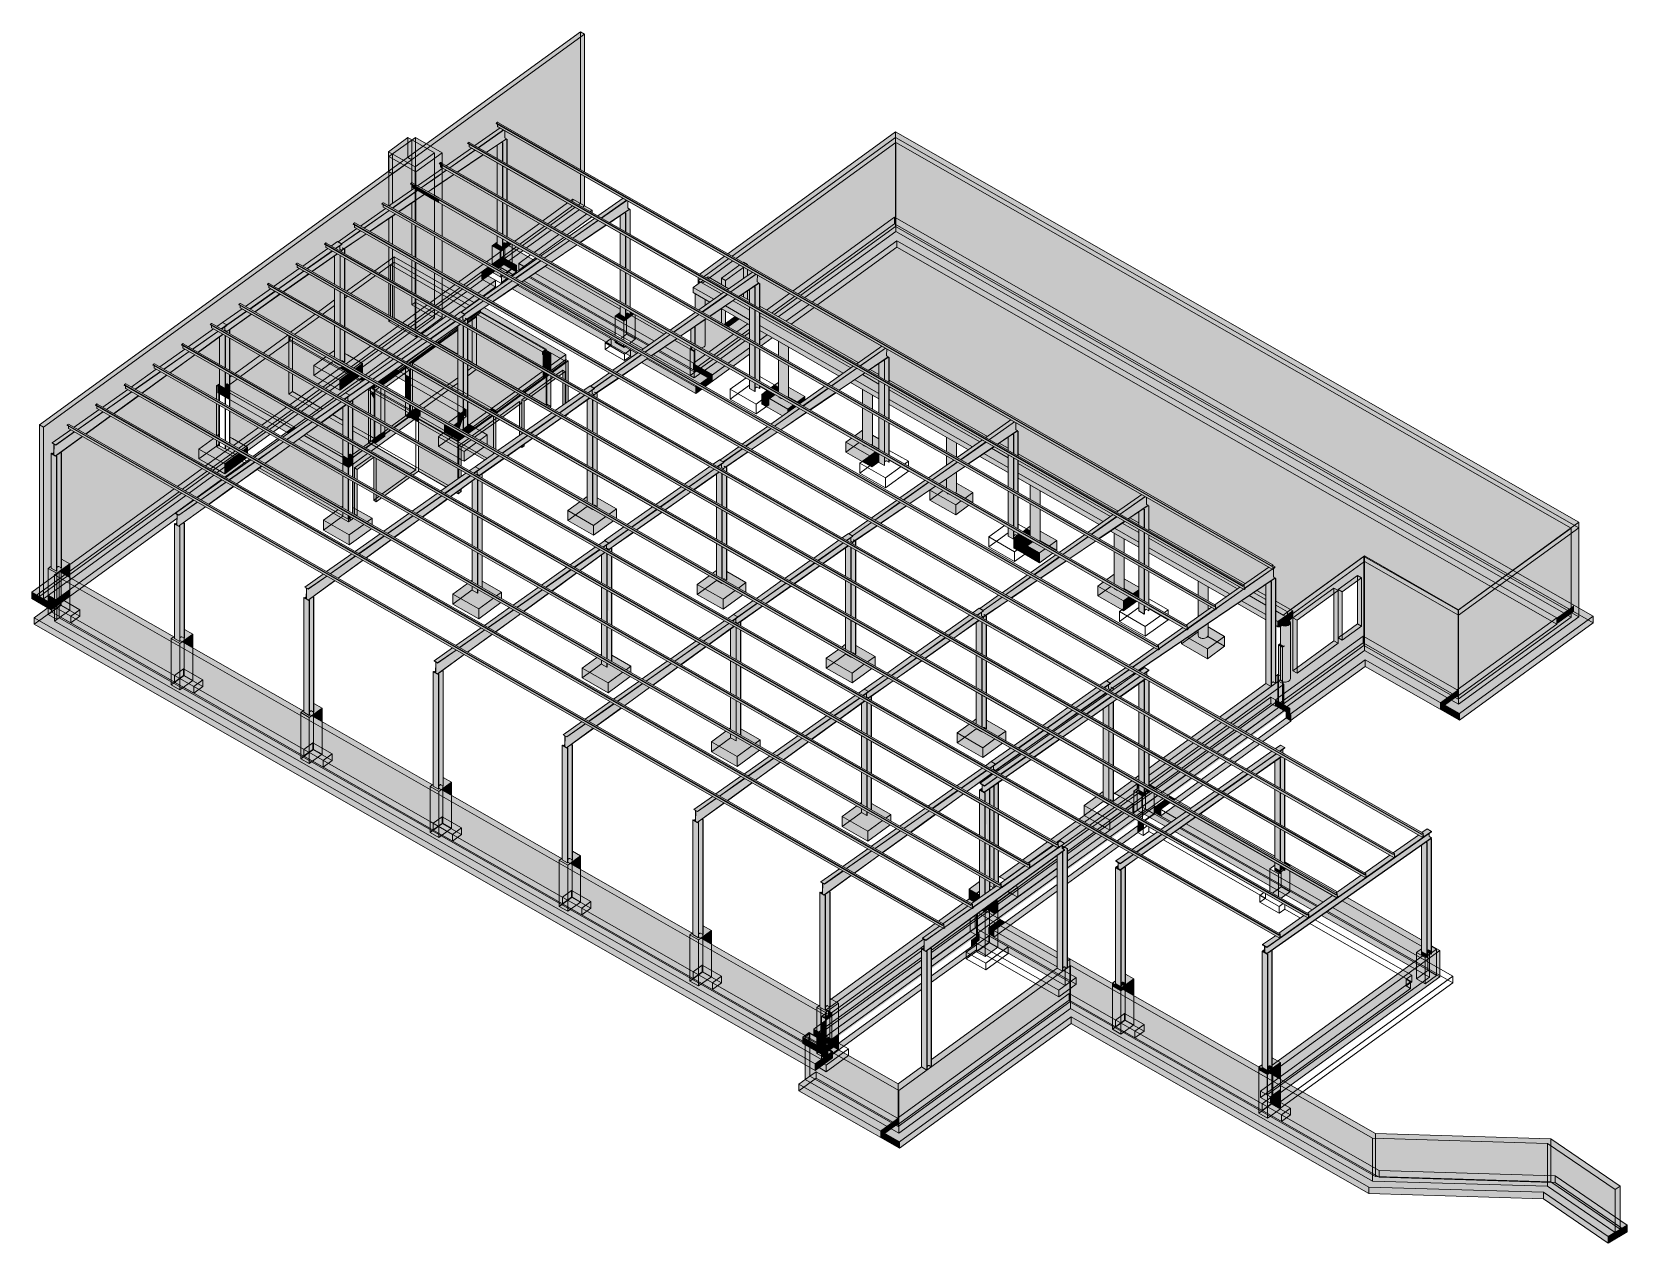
# Model space of a CAD drawing. Header units: inches. Extents: x -11064 to -4424, y -7288 to 4230.
# Drawn here: x -6642 to -4424, y -7288 to -5603 of the extents above.
import ezdxf

# ---------------------------------------------------------------- set-up
doc = ezdxf.new("R2010")
doc.units = ezdxf.units.IN
doc.header["$MEASUREMENT"] = 0
for name, color, linetype, lineweight in [('A-FLOR', 192, 'Continuous', 9), ('A-FLOR-3', 253, 'Continuous', 9), ('A-FLOR-4', 171, 'Continuous', 9), ('A-FLOR-5', 153, 'Continuous', 9), ('A-FLOR-6', 191, 'Continuous', 9), ('A-ROOF-3', 153, 'Continuous', 9), ('A-ROOF-4', 171, 'Continuous', 9), ('A-WALL-2', 191, 'Continuous', 9), ('A-WALL-3', 181, 'Continuous', 9), ('A-WALL-4', 153, 'Continuous', 9), ('A-WALL-5', 171, 'Continuous', 9), ('A-WALL-6', 141, 'Continuous', 9), ('A-WALL-7', 253, 'Continuous', 9), ('A-WALL-8', 7, 'Continuous', 9), ('A-WALL-9', 50, 'Continuous', 9), ('I-WALL', 2, 'Continuous', 9), ('I-WALL-4', 181, 'Continuous', 9), ('I-WALL-5', 153, 'Continuous', 9), ('I-WALL-6', 253, 'Continuous', 9), ('I-WALL-7', 191, 'Continuous', 9), ('I-WALL-8', 7, 'Continuous', 9), ('I-WALL-9', 141, 'Continuous', 9), ('S-BEAM', 12, 'Continuous', 9), ('S-BEAM-1', 171, 'Continuous', 9), ('S-BEAM-2', 50, 'Continuous', 9), ('S-BEAM-3', 153, 'Continuous', 9), ('S-BEAM-4', 181, 'Continuous', 9), ('S-BEAM-5', 191, 'Continuous', 9), ('S-COLS', 52, 'Continuous', 9), ('S-COLS-1', 90, 'Continuous', 9), ('S-COLS-2', 181, 'Continuous', 9), ('S-COLS-3', 153, 'Continuous', 9), ('S-FNDN', 32, 'Continuous', 9), ('S-FNDN-10', 141, 'Continuous', 9), ('S-FNDN-11', 171, 'Continuous', 9), ('S-FNDN-12', 50, 'Continuous', 9), ('S-FNDN-13', 31, 'Continuous', 9), ('S-FNDN-5', 153, 'Continuous', 9), ('S-FNDN-6', 181, 'Continuous', 9), ('S-FNDN-7', 191, 'Continuous', 9), ('S-FNDN-8', 253, 'Continuous', 9), ('S-FNDN-9', 7, 'Continuous', 9)]:
    doc.layers.add(name, color=color, linetype=linetype, lineweight=lineweight)
for name, color, linetype, lineweight, transparency in [('A-FLOR-1', 90, 'Continuous', 9, 0.6), ('A-FLOR-2', 192, 'Continuous', 9, 0.6), ('A-FLOR-PATT-1', 90, 'Continuous', 9, 0.6), ('A-ROOF-1', 50, 'Continuous', 9, 0.6), ('A-ROOF-2', 90, 'Continuous', 9, 0.6), ('A-WALL-1', 90, 'Continuous', 9, 0.4), ('A-WALL-PATT-1', 90, 'Continuous', 9, 0.4), ('A-WALL-PATT-2', 50, 'Continuous', 9, 0.4), ('I-WALL-1', 50, 'Continuous', 9, 0.4), ('I-WALL-2', 90, 'Continuous', 9, 0.4), ('I-WALL-3', 2, 'Continuous', 9, 0.4), ('S-FNDN-1', 90, 'Continuous', 9, 0.4), ('S-FNDN-2', 50, 'Continuous', 9, 0.6), ('S-FNDN-3', 90, 'Continuous', 9, 0.6), ('S-FNDN-4', 32, 'Continuous', 9, 0.4)]:
    doc.layers.add(name, color=color, linetype=linetype, lineweight=lineweight, transparency=transparency)

# ---------------------------------------------------------------- blocks, each defined once
blk = doc.blocks.new('Conc Beam - Conc Beam-1196117-STRUCTURAL SCHEMATIC  - 3D - 1')
at = {"layer": 'S-BEAM-2'}
h = blk.add_hatch(color=256, dxfattribs=at)
h.paths.add_polyline_path([(-4909.1, -6423.4), (-4888.5, -6408.5), (-4912, -6395.1), (-4912, -6421.8), (-4911.1, -6422.3)], flags=0)
h.paths.add_polyline_path([(-4926.1, -6413.7), (-4926.1, -6387), (-4938.3, -6380), (-4959.7, -6394.5), (-4931.7, -6410.5)], flags=0)
h.paths.add_polyline_path([(-4975.7, -6385.3), (-4961.9, -6375.6), (-5088.5, -6303.2), (-5088.5, -6320.9), (-4987.1, -6378.8)], flags=0)
h.paths.add_polyline_path([(-4957, -6372.2), (-4954.8, -6370.6), (-5088.5, -6294.2), (-5088.5, -6297), (-4957.7, -6371.8)], flags=0)
h.paths.add_polyline_path([(-5102.6, -6312.8), (-5102.6, -6295.1), (-5122.1, -6284), (-5136.3, -6293.6), (-5128.1, -6298.3)], flags=0)
h.paths.add_polyline_path([(-5102.6, -6288.9), (-5102.6, -6286.1), (-5114.9, -6279.1), (-5117.2, -6280.6), (-5114, -6282.4)], flags=0)
h.paths.add_polyline_path([(-5152.3, -6284.4), (-5138.4, -6274.7), (-5270.4, -6199.3), (-5270.3, -6217), (-5156.1, -6282.3)], flags=0)
h.paths.add_polyline_path([(-5133.6, -6271.3), (-5131.4, -6269.7), (-5270.4, -6190.3), (-5270.4, -6193.1), (-5156.1, -6258.4)], flags=0)
h.paths.add_polyline_path([(-5284.5, -6208.9), (-5284.5, -6191.2), (-5303.9, -6180.1), (-5318.1, -6189.7), (-5292.3, -6204.4)], flags=0)
h.paths.add_polyline_path([(-5284.5, -6185), (-5284.5, -6182.2), (-5296.7, -6175.2), (-5299, -6176.7), (-5296.4, -6178.2)], flags=0)
h.paths.add_polyline_path([(-5334.1, -6180.5), (-5320.2, -6170.8), (-5449.9, -6096.7), (-5449.9, -6114.4), (-5352.5, -6170.1)], flags=0)
h.paths.add_polyline_path([(-5315.4, -6167.4), (-5313.2, -6165.8), (-5449.9, -6087.7), (-5449.9, -6090.5), (-5324.4, -6162.2)], flags=0)
h.paths.add_polyline_path([(-5464, -6106.3), (-5464, -6088.6), (-5483.5, -6077.5), (-5497.7, -6087.1), (-5464.7, -6105.9)], flags=0)
h.paths.add_polyline_path([(-5464, -6082.4), (-5464, -6079.6), (-5476.3, -6072.6), (-5478.6, -6074.1), (-5464.7, -6082.1)], flags=0)
h.paths.add_polyline_path([(-5513.7, -6077.9), (-5499.8, -6068.1), (-5629.9, -5993.8), (-5629.9, -6011.5), (-5514.6, -6077.4)], flags=0)
h.paths.add_polyline_path([(-5495, -6064.7), (-5492.8, -6063.2), (-5629.9, -5984.8), (-5629.9, -5987.7), (-5504.6, -6059.2)], flags=0)
h.paths.add_polyline_path([(-5644, -6003.5), (-5644, -5985.8), (-5663.4, -5974.6), (-5677.6, -5984.2), (-5661, -5993.7)], flags=0)
h.paths.add_polyline_path([(-5644, -5979.6), (-5644, -5976.8), (-5656.2, -5969.8), (-5658.5, -5971.3)], flags=0)
h.paths.add_polyline_path([(-5693.6, -5975.1), (-5679.7, -5965.3), (-5708.6, -5948.8), (-5722.3, -5958.7), (-5705.2, -5968.5)], flags=0)
h.paths.add_polyline_path([(-5674.9, -5961.9), (-5672.7, -5960.4), (-5701.7, -5943.8), (-5703.9, -5945.3), (-5689.1, -5953.8)], flags=0)
h = blk.add_hatch(color=256, dxfattribs=at)
h.paths.add_polyline_path([(-4909.1, -6430.6), (-4909.1, -6423.4), (-4912, -6421.8), (-4912, -6428.9)], flags=0)
h.paths.add_polyline_path([(-4926.1, -6420.9), (-4926.1, -6413.7), (-4959.8, -6394.5), (-4965.5, -6398.4), (-4931.7, -6417.6)], flags=0)
h.paths.add_polyline_path([(-4981.3, -6389.3), (-4975.7, -6385.3), (-5088.5, -6320.9), (-5088.5, -6328), (-4987.1, -6386)], flags=0)
h.paths.add_polyline_path([(-5102.6, -6320), (-5102.6, -6312.8), (-5136.3, -6293.6), (-5142, -6297.5), (-5114.2, -6313.4)], flags=0)
h.paths.add_polyline_path([(-5157.9, -6288.4), (-5152.3, -6284.4), (-5270.4, -6217), (-5270.4, -6224.1), (-5177.7, -6277.1)], flags=0)
h.paths.add_polyline_path([(-5284.5, -6216.1), (-5284.5, -6208.9), (-5318.1, -6189.7), (-5323.8, -6193.6), (-5304.8, -6204.4)], flags=0)
h.paths.add_polyline_path([(-5339.7, -6184.5), (-5334.1, -6180.5), (-5449.9, -6114.4), (-5449.9, -6121.5), (-5352.5, -6177.2)], flags=0)
h.paths.add_polyline_path([(-5464, -6113.4), (-5464, -6106.3), (-5497.7, -6087.1), (-5503.4, -6090.9), (-5464.7, -6113.1)], flags=0)
h.paths.add_polyline_path([(-5519.3, -6081.9), (-5513.7, -6077.9), (-5629.9, -6011.5), (-5629.9, -6018.7), (-5520.8, -6081)], flags=0)
h.paths.add_polyline_path([(-5644, -6010.6), (-5644, -6003.5), (-5677.6, -5984.2), (-5683.3, -5988.1), (-5654.2, -6004.8)], flags=0)
h.paths.add_polyline_path([(-5699.2, -5979), (-5693.6, -5975.1), (-5722.3, -5958.7), (-5722.3, -5965.8), (-5717.1, -5968.8)], flags=0)
blk.add_hatch(color=256, dxfattribs=at).paths.add_polyline_path([(-4906.5, -6430.7), (-4890.5, -6419.1), (-4888.5, -6416.1), (-4888.5, -6408.5), (-4909.1, -6423.4), (-4909.1, -6430.6)], flags=0)
at = {"layer": 'S-BEAM-1'}
for p, q in [((-5703.9, -5945.4), (-5701.7, -5943.8)), ((-5672.7, -5960.4), (-5701.7, -5943.8)), ((-5712, -5951.2), (-5708.6, -5948.8)), ((-5644, -5976.8), (-5656.2, -5969.8)), ((-5492.8, -6063.2), (-5629.9, -5984.8)), ((-5464, -6079.6), (-5476.3, -6072.6)), ((-5313.2, -6165.8), (-5449.9, -6087.7)), ((-5284.5, -6182.2), (-5296.7, -6175.2)), ((-5131.4, -6269.7), (-5270.4, -6190.3)), ((-5102.6, -6286.1), (-5114.9, -6279.1)), ((-4954.8, -6370.6), (-5088.5, -6294.2)), ((-4926.1, -6387), (-4938.3, -6380)), ((-4888.5, -6408.5), (-4912, -6395.1)), ((-4888.5, -6408.5), (-4898.8, -6415.9))]:
    blk.add_line(p, q, dxfattribs=at)
at = {"layer": 'S-BEAM-3'}
for p, q in [((-5722.3, -5958.7), (-5712, -5951.2)), ((-5722.3, -5965.8), (-5722.3, -5958.7)), ((-5693.6, -5975.1), (-5722.3, -5958.7)), ((-5699.2, -5979), (-5722.3, -5965.8)), ((-5644, -6010.6), (-5683.3, -5988.1)), ((-5644, -6003.5), (-5677.6, -5984.2)), ((-5513.7, -6077.9), (-5629.9, -6011.5)), ((-5519.3, -6081.9), (-5629.9, -6018.7)), ((-5464, -6113.4), (-5503.4, -6090.9)), ((-5464, -6106.3), (-5497.7, -6087.1)), ((-5334.1, -6180.5), (-5449.9, -6114.4)), ((-5339.7, -6184.5), (-5449.9, -6121.5)), ((-5284.5, -6216.1), (-5323.8, -6193.6)), ((-5284.5, -6208.9), (-5318.1, -6189.7)), ((-5152.3, -6284.4), (-5270.3, -6217)), ((-5157.9, -6288.4), (-5270.3, -6224.1)), ((-5102.6, -6320), (-5142, -6297.5)), ((-5102.6, -6312.8), (-5136.3, -6293.6)), ((-4975.7, -6385.3), (-5088.5, -6320.9)), ((-4981.3, -6389.3), (-5088.5, -6328)), ((-4926.1, -6420.9), (-4965.5, -6398.4)), ((-4926.1, -6413.7), (-4959.7, -6394.5)), ((-4909.1, -6423.4), (-4912, -6421.8)), ((-4909.1, -6430.6), (-4912, -6428.9)), ((-4898.8, -6415.9), (-4909.1, -6423.4)), ((-4909.1, -6423.4), (-4909.1, -6430.6)), ((-4909.1, -6430.6), (-4906.5, -6430.7)), ((-4906.5, -6430.7), (-4898.8, -6425.1))]:
    blk.add_line(p, q, dxfattribs=at)
at = {"layer": 'S-BEAM-4'}
for p, q in [((-4898.8, -6425.1), (-4890.5, -6419.1)), ((-4890.5, -6419.1), (-4888.5, -6416.1)), ((-4888.5, -6416.1), (-4888.5, -6412.2))]:
    blk.add_line(p, q, dxfattribs=at)
at = {"layer": 'S-BEAM-5'}
blk.add_line((-4888.5, -6412.2), (-4888.5, -6408.5), dxfattribs=at)
blk = doc.blocks.new('Z-Girder - Z-Girder-1383074-STRUCTURAL SCHEMATIC  - 3D - 1')
at = {"layer": 'S-BEAM'}
for points in [[(-6592.7, -6150.8), (-6592.4, -6150.1), (-6592.8, -6149.8), (-6593.2, -6150.5)], [(-6592.4, -6150.1), (-6590.8, -6149), (-6591.3, -6148.7), (-6592.8, -6149.8), (-6592.6, -6150)], [(-5375.9, -6846.2), (-5375.5, -6845.5), (-6592.4, -6150.1), (-6592.7, -6150.8), (-5376.6, -6845.7)], [(-5375.5, -6845.5), (-5374, -6844.4), (-6590.8, -6149), (-6592.4, -6150.1), (-5380.5, -6842.7)], [(-6590.8, -6149), (-6590.7, -6149), (-6591.3, -6148.7)], [(-6590.9, -6155), (-6590.8, -6151.9), (-6591.3, -6151.6), (-6591.2, -6154.8), (-6591.2, -6154.8)], [(-5374, -6850.4), (-5374, -6844.5), (-5375.5, -6845.6), (-5375.9, -6846.2), (-6590.8, -6151.9), (-6590.9, -6155), (-5374.8, -6850)], [(-5374, -6844.4), (-5373.9, -6844.4), (-5374.7, -6844)], [(-5374, -6850.5), (-5374, -6850.4), (-5374, -6850.5)], [(-5372.4, -6849.3), (-5372, -6848.7), (-5373.9, -6847.6), (-5373.8, -6848.4), (-5373.1, -6848.9)], [(-5373.9, -6850.4), (-5372.4, -6849.3), (-5373.1, -6848.9), (-5373.9, -6849.4), (-5373.9, -6850.4)]]:
    blk.add_hatch(color=256, dxfattribs=at).paths.add_polyline_path(points, flags=0)
h = blk.add_hatch(color=256, dxfattribs=at)
h.paths.add_polyline_path([(-5373.9, -6850.5), (-5372.3, -6849.4), (-5372.4, -6849.3), (-5373.9, -6850.4)], flags=0)
h.paths.add_polyline_path([(-5374, -6850.4), (-5373.9, -6850.4), (-5374, -6848.9)], flags=0)
h.paths.add_polyline_path([(-5375.8, -6846.2), (-5375.5, -6845.6), (-5375.5, -6845.5), (-5375.9, -6846.2)], flags=0)
for p, q in [((-6593.2, -6150.5), (-6592.8, -6149.8)), ((-6593.2, -6150.5), (-6592.7, -6150.8)), ((-6592.8, -6149.8), (-6591.3, -6148.7)), ((-6592.4, -6150.1), (-6592.8, -6149.8)), ((-6592.7, -6150.8), (-5375.9, -6846.2)), ((-5375.5, -6845.5), (-6592.4, -6150.1)), ((-6591.3, -6154.8), (-6591.3, -6151.6)), ((-6591.3, -6154.8), (-6591, -6155)), ((-6591.3, -6154.8), (-6590.9, -6155)), ((-6590.9, -6148.9), (-6591.2, -6148.7)), ((-6591, -6155), (-5374, -6850.5)), ((-5373.9, -6844.4), (-6590.9, -6148.9)), ((-6590.9, -6155), (-5374, -6850.4)), ((-5375.5, -6845.5), (-5375.9, -6846.2)), ((-5375.9, -6846.2), (-5375.8, -6846.2)), ((-5375.8, -6846.2), (-5375.5, -6845.6)), ((-5374, -6844.4), (-5375.5, -6845.5)), ((-5375.5, -6845.6), (-5374, -6844.5)), ((-5373.9, -6844.5), (-5374, -6850.4)), ((-5374, -6850.4), (-5373.9, -6850.5)), ((-5373.9, -6850.4), (-5373.8, -6844.5)), ((-5373.9, -6847.6), (-5372, -6848.7)), ((-5373.9, -6847.6), (-5372, -6848.7)), ((-5372.4, -6849.3), (-5373.9, -6850.4)), ((-5373.9, -6850.5), (-5372.3, -6849.4)), ((-5373.1, -6848.9), (-5372.4, -6849.3)), ((-5372, -6848.7), (-5372.4, -6849.3)), ((-5372.3, -6849.4), (-5372, -6848.7)), ((-5372, -6848.7), (-5372, -6848.7))]:
    blk.add_line(p, q, dxfattribs=at)
for points in [[(-6591.3, -6148.7, 0), (-6591.2, -6148.7, 0), (-6591.2, -6148.7, 0), (-6591.2, -6148.7, 0), (-6591.2, -6148.7, 0)], [(-6591.3, -6154.8, 0), (-6591.3, -6154.8, 0), (-6591.3, -6154.8, 0), (-6591.3, -6154.8, 0)], [(-5373.8, -6844.5, 0), (-5373.8, -6844.4, 0), (-5373.9, -6844.4, 0), (-5373.9, -6844.4, 0), (-5373.9, -6844.4, 0), (-5373.9, -6844.4, 0), (-5374, -6844.4, 0)], [(-5374, -6844.5, 0), (-5373.9, -6844.5, 0), (-5373.9, -6844.5, 0), (-5373.9, -6844.5, 0), (-5373.9, -6844.5, 0), (-5373.9, -6844.5, 0), (-5373.9, -6844.5, 0)], [(-5374, -6850.4, 0), (-5374, -6850.4, 0), (-5374, -6850.5, 0), (-5374, -6850.5, 0), (-5374, -6850.5, 0), (-5373.9, -6850.5, 0), (-5373.9, -6850.5, 0)], [(-5373.9, -6850.4, 0), (-5373.9, -6850.4, 0), (-5373.9, -6850.4, 0), (-5373.9, -6850.4, 0), (-5373.9, -6850.4, 0), (-5373.9, -6850.4, 0)]]:
    blk.add_polyline3d(points, dxfattribs=at)
blk = doc.blocks.new('Z-Girder - Z-Girder-V15-STRUCTURAL SCHEMATIC  - 3D - 1')
at = {"layer": 'S-BEAM'}
for points in [[(-6552.9, -6122.8), (-6552.6, -6122.1), (-6553, -6121.8), (-6553.4, -6122.5)], [(-6552.6, -6122.1), (-6551, -6121), (-6551.5, -6120.7), (-6553, -6121.8)], [(-5336.1, -6818.2), (-5335.7, -6817.5), (-6552.6, -6122.1), (-6552.9, -6122.8), (-5336.7, -6817.8)], [(-5335.7, -6817.5), (-5334.2, -6816.4), (-6551, -6121), (-6552.6, -6122.1), (-5352.5, -6807.9)], [(-6551, -6121), (-6550.9, -6121), (-6551.5, -6120.7)], [(-6551.1, -6127), (-6551, -6123.9), (-6551.5, -6123.6), (-6551.4, -6126.8), (-6551.4, -6126.8)], [(-5334.2, -6822.4), (-5334.2, -6816.5), (-5335.7, -6817.6), (-5336.1, -6818.2), (-6551, -6123.9), (-6551.1, -6127), (-5334.9, -6822)], [(-5334.2, -6822.5), (-5334.9, -6822), (-5334.2, -6822.5)], [(-5334.2, -6816.4), (-5334.1, -6816.4), (-5334.8, -6816)], [(-5332.5, -6821.3), (-5332.2, -6820.7), (-5334.1, -6819.6), (-5334, -6820.4), (-5333.2, -6820.9)], [(-5334.1, -6822.4), (-5332.5, -6821.3), (-5334.1, -6820.4), (-5334.1, -6822.4)]]:
    blk.add_hatch(color=256, dxfattribs=at).paths.add_polyline_path(points, flags=0)
h = blk.add_hatch(color=256, dxfattribs=at)
h.paths.add_polyline_path([(-5334.1, -6822.5), (-5332.5, -6821.4), (-5332.5, -6821.3), (-5334.1, -6822.4)], flags=0)
h.paths.add_polyline_path([(-5334.2, -6822.4), (-5334.1, -6822.4), (-5334.2, -6821.6)], flags=0)
h.paths.add_polyline_path([(-5336, -6818.2), (-5335.7, -6817.6), (-5335.7, -6817.5), (-5336.1, -6818.2)], flags=0)
for p, q in [((-6553.4, -6122.5), (-6553, -6121.8)), ((-6553.4, -6122.5), (-6552.9, -6122.8)), ((-6553, -6121.8), (-6551.5, -6120.7)), ((-6552.6, -6122.1), (-6553, -6121.8)), ((-6552.9, -6122.8), (-5336.1, -6818.2)), ((-5335.7, -6817.5), (-6552.6, -6122.1)), ((-6551.1, -6120.9), (-6551.4, -6120.7)), ((-5334.1, -6816.4), (-6551.1, -6120.9)), ((-6551.5, -6126.8), (-6551.5, -6123.6)), ((-6551.5, -6126.8), (-6551.2, -6127)), ((-6551.5, -6126.8), (-6551.1, -6127)), ((-6551.2, -6127), (-5334.2, -6822.5)), ((-6551.1, -6127), (-5334.2, -6822.4)), ((-5335.7, -6817.5), (-5336.1, -6818.2)), ((-5336.1, -6818.2), (-5336, -6818.2)), ((-5336, -6818.2), (-5335.7, -6817.6)), ((-5334.2, -6816.4), (-5335.7, -6817.5)), ((-5335.7, -6817.6), (-5334.2, -6816.5)), ((-5334.1, -6816.5), (-5334.2, -6822.4)), ((-5334.2, -6822.4), (-5334.1, -6822.5)), ((-5334.1, -6822.4), (-5334, -6816.5)), ((-5334.1, -6819.6), (-5332.2, -6820.7)), ((-5334.1, -6819.6), (-5332.2, -6820.7)), ((-5334.1, -6820.4), (-5332.5, -6821.3)), ((-5332.5, -6821.3), (-5334.1, -6822.4)), ((-5334.1, -6822.5), (-5332.5, -6821.4)), ((-5332.5, -6821.4), (-5332.2, -6820.7)), ((-5332.2, -6820.7), (-5332.5, -6821.3)), ((-5332.2, -6820.7), (-5332.2, -6820.7))]:
    blk.add_line(p, q, dxfattribs=at)
for points in [[(-6551.5, -6120.7, 0), (-6551.4, -6120.7, 0), (-6551.4, -6120.7, 0)], [(-6551.4, -6120.7, 0), (-6551.4, -6120.7, 0), (-6551.4, -6120.7, 0)], [(-6551.5, -6126.8, 0), (-6551.5, -6126.8, 0), (-6551.5, -6126.8, 0), (-6551.5, -6126.8, 0)], [(-5334, -6816.5, 0), (-5334, -6816.4, 0), (-5334, -6816.4, 0), (-5334.1, -6816.4, 0), (-5334.1, -6816.4, 0), (-5334.1, -6816.4, 0), (-5334.2, -6816.4, 0)], [(-5334.2, -6816.5, 0), (-5334.1, -6816.5, 0), (-5334.1, -6816.5, 0), (-5334.1, -6816.5, 0), (-5334.1, -6816.5, 0), (-5334.1, -6816.5, 0), (-5334.1, -6816.5, 0)], [(-5334.2, -6822.4, 0), (-5334.2, -6822.4, 0), (-5334.2, -6822.5, 0), (-5334.2, -6822.5, 0), (-5334.2, -6822.5, 0), (-5334.1, -6822.5, 0), (-5334.1, -6822.5, 0)], [(-5334.1, -6822.4, 0), (-5334.1, -6822.4, 0), (-5334.1, -6822.4, 0), (-5334.1, -6822.4, 0), (-5334.1, -6822.4, 0), (-5334.1, -6822.4, 0)]]:
    blk.add_polyline3d(points, dxfattribs=at)
blk = doc.blocks.new('Z-Girder - Z-Girder-V16-STRUCTURAL SCHEMATIC  - 3D - 1')
at = {"layer": 'S-BEAM'}
for points in [[(-6513.1, -6094.8), (-6512.8, -6094.1), (-6513.2, -6093.8), (-6513.6, -6094.5)], [(-6512.8, -6094.1), (-6511.2, -6093), (-6511.7, -6092.7), (-6513.2, -6093.8)], [(-5296.3, -6790.2), (-5295.9, -6789.5), (-6512.8, -6094.1), (-6513.1, -6094.8), (-5296.4, -6790.1)], [(-5295.9, -6789.5), (-5294.4, -6788.4), (-6511.2, -6093), (-6512.8, -6094.1), (-5296.4, -6789.3)], [(-6511.2, -6093), (-6511.1, -6093), (-6511.7, -6092.7)], [(-6511.3, -6099), (-6511.2, -6095.9), (-6511.7, -6095.6), (-6511.6, -6098.8), (-6511.6, -6098.8)], [(-5294.4, -6794.4), (-5294.4, -6788.5), (-5295.9, -6789.6), (-5296.3, -6790.2), (-6511.2, -6095.9), (-6511.3, -6099), (-5294.4, -6794.4)], [(-5294.4, -6788.4), (-5294.3, -6788.4), (-5294.9, -6788.1)], [(-5294.4, -6794.5), (-5294.9, -6794.1), (-5294.4, -6794.5)], [(-5292.7, -6793.3), (-5292.4, -6792.7), (-5294.3, -6791.6), (-5294.2, -6792.4), (-5293.3, -6793)], [(-5294.3, -6794.4), (-5292.7, -6793.3), (-5294.3, -6792.4), (-5294.3, -6794.4)]]:
    blk.add_hatch(color=256, dxfattribs=at).paths.add_polyline_path(points, flags=0)
h = blk.add_hatch(color=256, dxfattribs=at)
h.paths.add_polyline_path([(-5294.3, -6794.5), (-5292.7, -6793.4), (-5292.7, -6793.3), (-5294.3, -6794.4)], flags=0)
h.paths.add_polyline_path([(-5294.4, -6794.4), (-5294.3, -6794.4), (-5294.4, -6794.4)], flags=0)
h.paths.add_polyline_path([(-5296.2, -6790.2), (-5295.9, -6789.6), (-5295.9, -6789.5), (-5296.3, -6790.2)], flags=0)
for p, q in [((-6513.6, -6094.5), (-6513.2, -6093.8)), ((-6513.6, -6094.5), (-6513.1, -6094.8)), ((-6513.2, -6093.8), (-6511.7, -6092.7)), ((-6512.8, -6094.1), (-6513.2, -6093.8)), ((-6513.1, -6094.8), (-5296.3, -6790.2)), ((-5295.9, -6789.5), (-6512.8, -6094.1)), ((-6511.7, -6098.8), (-6511.7, -6095.6)), ((-6511.7, -6098.8), (-6511.4, -6099)), ((-6511.7, -6098.8), (-6511.7, -6098.8)), ((-6511.7, -6098.8), (-6511.3, -6099)), ((-6511.3, -6092.9), (-6511.6, -6092.7)), ((-6511.4, -6099), (-5294.4, -6794.5)), ((-5294.3, -6788.4), (-6511.3, -6092.9)), ((-6511.3, -6099), (-5294.4, -6794.4)), ((-5294.4, -6788.4), (-5295.9, -6789.5)), ((-5295.9, -6789.6), (-5294.4, -6788.5)), ((-5294.3, -6788.5), (-5294.4, -6794.4)), ((-5294.3, -6794.4), (-5294.2, -6788.5)), ((-5295.9, -6789.5), (-5296.3, -6790.2)), ((-5296.3, -6790.2), (-5296.2, -6790.2)), ((-5296.2, -6790.2), (-5295.9, -6789.6)), ((-5294.4, -6794.4), (-5294.3, -6794.5)), ((-5294.3, -6791.6), (-5292.4, -6792.7)), ((-5294.3, -6791.6), (-5292.4, -6792.7)), ((-5294.3, -6792.4), (-5292.7, -6793.3)), ((-5292.7, -6793.3), (-5294.3, -6794.4)), ((-5294.3, -6794.5), (-5292.7, -6793.4)), ((-5292.7, -6793.4), (-5292.4, -6792.7)), ((-5292.4, -6792.7), (-5292.7, -6793.3)), ((-5292.4, -6792.7), (-5292.4, -6792.7))]:
    blk.add_line(p, q, dxfattribs=at)
for points in [[(-6511.7, -6092.7, 0), (-6511.6, -6092.7, 0), (-6511.6, -6092.7, 0), (-6511.6, -6092.7, 0), (-6511.6, -6092.7, 0)], [(-6511.7, -6098.8, 0), (-6511.7, -6098.8, 0), (-6511.7, -6098.8, 0)], [(-5294.2, -6788.5, 0), (-5294.2, -6788.4, 0), (-5294.2, -6788.4, 0), (-5294.3, -6788.4, 0), (-5294.3, -6788.4, 0), (-5294.3, -6788.4, 0), (-5294.4, -6788.4, 0)], [(-5294.4, -6788.5, 0), (-5294.3, -6788.5, 0), (-5294.3, -6788.5, 0), (-5294.3, -6788.5, 0), (-5294.3, -6788.5, 0), (-5294.3, -6788.5, 0), (-5294.3, -6788.5, 0)], [(-5294.4, -6794.4, 0), (-5294.4, -6794.4, 0), (-5294.4, -6794.5, 0), (-5294.4, -6794.5, 0), (-5294.4, -6794.5, 0), (-5294.3, -6794.5, 0), (-5294.3, -6794.5, 0)], [(-5294.3, -6794.4, 0), (-5294.3, -6794.4, 0), (-5294.3, -6794.4, 0), (-5294.3, -6794.4, 0), (-5294.3, -6794.4, 0), (-5294.3, -6794.4, 0)]]:
    blk.add_polyline3d(points, dxfattribs=at)
blk = doc.blocks.new('Z-Girder - Z-Girder-V17-STRUCTURAL SCHEMATIC  - 3D - 1')
at = {"layer": 'S-BEAM'}
for points in [[(-6473.3, -6066.8), (-6473, -6066.1), (-6473.4, -6065.8), (-6473.8, -6066.5)], [(-6473, -6066.1), (-6471.4, -6065), (-6471.9, -6064.7), (-6473.4, -6065.8)], [(-5256.5, -6762.2), (-5256.1, -6761.5), (-6473, -6066.1), (-6473.3, -6066.8), (-5256.9, -6761.9)], [(-5256.1, -6761.5), (-5254.6, -6760.4), (-6471.4, -6065), (-6473, -6066.1), (-5268.3, -6754.5)], [(-6471.4, -6065), (-6471.3, -6065), (-6471.9, -6064.7)], [(-6471.4, -6071), (-6471.4, -6067.9), (-6471.9, -6067.6), (-6471.8, -6070.8), (-6471.8, -6070.8)], [(-5254.6, -6766.4), (-5254.6, -6760.5), (-5256.1, -6761.6), (-5256.5, -6762.2), (-6471.4, -6067.9), (-6471.4, -6071), (-5255, -6766.2)], [(-5254.6, -6760.4), (-5254.5, -6760.4), (-5255, -6760.2)], [(-5254.6, -6766.5), (-5255, -6766.2), (-5254.6, -6766.5)], [(-5252.9, -6765.3), (-5252.6, -6764.7), (-5254.5, -6763.6), (-5254.4, -6764.4), (-5253.4, -6765.1)], [(-5254.5, -6766.4), (-5252.9, -6765.3), (-5254.5, -6764.4), (-5254.5, -6766.4)]]:
    blk.add_hatch(color=256, dxfattribs=at).paths.add_polyline_path(points, flags=0)
h = blk.add_hatch(color=256, dxfattribs=at)
h.paths.add_polyline_path([(-5254.5, -6766.5), (-5252.9, -6765.4), (-5252.9, -6765.3), (-5254.5, -6766.4)], flags=0)
h.paths.add_polyline_path([(-5254.6, -6766.4), (-5254.5, -6766.4), (-5254.6, -6764.4)], flags=0)
h.paths.add_polyline_path([(-5256.4, -6762.2), (-5256.1, -6761.6), (-5256.1, -6761.5), (-5256.5, -6762.2)], flags=0)
for p, q in [((-6473.8, -6066.5), (-6473.4, -6065.8)), ((-6473.8, -6066.5), (-6473.3, -6066.8)), ((-6473.4, -6065.8), (-6471.9, -6064.7)), ((-6473, -6066.1), (-6473.4, -6065.8)), ((-6473.3, -6066.8), (-5256.5, -6762.2)), ((-5256.1, -6761.5), (-6473, -6066.1)), ((-6471.9, -6070.8), (-6471.9, -6067.6)), ((-6471.9, -6070.8), (-6471.6, -6071)), ((-6471.9, -6070.8), (-6471.9, -6070.8)), ((-6471.9, -6070.8), (-6471.4, -6071)), ((-6471.5, -6064.9), (-6471.8, -6064.7)), ((-6471.6, -6071), (-5254.6, -6766.5)), ((-5254.5, -6760.4), (-6471.5, -6064.9)), ((-6471.4, -6071), (-5254.6, -6766.4)), ((-5256.1, -6761.5), (-5256.5, -6762.2)), ((-5256.5, -6762.2), (-5256.4, -6762.2)), ((-5256.4, -6762.2), (-5256.1, -6761.6)), ((-5254.6, -6760.4), (-5256.1, -6761.5)), ((-5256.1, -6761.6), (-5254.6, -6760.5)), ((-5254.5, -6760.5), (-5254.6, -6766.4)), ((-5254.5, -6766.4), (-5254.4, -6760.5)), ((-5254.5, -6763.6), (-5252.6, -6764.7)), ((-5254.5, -6763.6), (-5252.6, -6764.7)), ((-5254.5, -6764.4), (-5252.9, -6765.3)), ((-5252.9, -6765.3), (-5254.5, -6766.4)), ((-5254.5, -6766.5), (-5252.9, -6765.4)), ((-5252.9, -6765.4), (-5252.6, -6764.7)), ((-5252.6, -6764.7), (-5252.9, -6765.3)), ((-5252.6, -6764.7), (-5252.6, -6764.7)), ((-5254.6, -6766.4), (-5254.5, -6766.5))]:
    blk.add_line(p, q, dxfattribs=at)
for points in [[(-6471.9, -6064.7, 0), (-6471.8, -6064.7, 0), (-6471.8, -6064.7, 0)], [(-6471.9, -6070.8, 0), (-6471.9, -6070.8, 0), (-6471.9, -6070.8, 0)], [(-6471.8, -6064.7, 0), (-6471.8, -6064.7, 0), (-6471.8, -6064.7, 0)], [(-5254.4, -6760.5, 0), (-5254.4, -6760.4, 0), (-5254.4, -6760.4, 0), (-5254.5, -6760.4, 0), (-5254.5, -6760.4, 0), (-5254.5, -6760.4, 0), (-5254.6, -6760.4, 0)], [(-5254.6, -6760.5, 0), (-5254.5, -6760.5, 0), (-5254.5, -6760.5, 0), (-5254.5, -6760.5, 0), (-5254.5, -6760.5, 0), (-5254.5, -6760.5, 0), (-5254.5, -6760.5, 0)], [(-5254.6, -6766.4, 0), (-5254.6, -6766.4, 0), (-5254.6, -6766.5, 0), (-5254.6, -6766.5, 0), (-5254.6, -6766.5, 0), (-5254.5, -6766.5, 0), (-5254.5, -6766.5, 0)], [(-5254.5, -6766.4, 0), (-5254.5, -6766.4, 0), (-5254.5, -6766.4, 0), (-5254.5, -6766.4, 0), (-5254.5, -6766.4, 0), (-5254.5, -6766.4, 0)]]:
    blk.add_polyline3d(points, dxfattribs=at)
blk = doc.blocks.new('Z-Girder - Z-Girder-V18-STRUCTURAL SCHEMATIC  - 3D - 1')
at = {"layer": 'S-BEAM'}
for points in [[(-6433.5, -6038.8), (-6433.2, -6038.1), (-6433.6, -6037.8), (-6434, -6038.5)], [(-6433.2, -6038.1), (-6431.6, -6037), (-6432.1, -6036.7), (-6433.6, -6037.8)], [(-5216.7, -6734.2), (-5216.3, -6733.5), (-6433.2, -6038.1), (-6433.5, -6038.8), (-5216.9, -6734)], [(-5216.3, -6733.5), (-5214.8, -6732.4), (-6431.6, -6037), (-6433.2, -6038.1), (-5220.9, -6730.9)], [(-6431.6, -6037), (-6431.5, -6037), (-6432.1, -6036.7)], [(-6431.6, -6043), (-6431.6, -6039.9), (-6432.1, -6039.6), (-6432, -6042.8), (-6432, -6042.8)], [(-5214.8, -6738.4), (-5214.8, -6732.5), (-5216.3, -6733.6), (-5216.7, -6734.2), (-6431.6, -6039.9), (-6431.6, -6043), (-5215.1, -6738.3)], [(-5214.8, -6732.4), (-5214.7, -6732.4), (-5217.4, -6730.9)], [(-5214.8, -6738.5), (-5215.1, -6738.3), (-5214.8, -6738.5)], [(-5213.1, -6737.3), (-5212.8, -6736.7), (-5214.7, -6735.6), (-5214.6, -6736.4), (-5213.4, -6737.1)], [(-5214.7, -6738.4), (-5213.1, -6737.3), (-5214.7, -6736.4), (-5214.7, -6738.4)]]:
    blk.add_hatch(color=256, dxfattribs=at).paths.add_polyline_path(points, flags=0)
h = blk.add_hatch(color=256, dxfattribs=at)
h.paths.add_polyline_path([(-5214.7, -6738.5), (-5213.1, -6737.4), (-5213.1, -6737.3), (-5214.7, -6738.4)], flags=0)
h.paths.add_polyline_path([(-5214.8, -6738.4), (-5214.7, -6738.4), (-5214.8, -6736.4)], flags=0)
h.paths.add_polyline_path([(-5216.6, -6734.2), (-5216.3, -6733.6), (-5216.3, -6733.5), (-5216.7, -6734.2)], flags=0)
for p, q in [((-6434, -6038.5), (-6433.6, -6037.8)), ((-6434, -6038.5), (-6433.5, -6038.8)), ((-6433.6, -6037.8), (-6432.1, -6036.7)), ((-6433.2, -6038.1), (-6433.6, -6037.8)), ((-6433.5, -6038.8), (-5216.7, -6734.2)), ((-5216.3, -6733.5), (-6433.2, -6038.1)), ((-6432.1, -6042.8), (-6432.1, -6039.6)), ((-6432.1, -6042.8), (-6431.8, -6043)), ((-6432.1, -6042.8), (-6431.6, -6043)), ((-6431.7, -6036.9), (-6432, -6036.7)), ((-6431.8, -6043), (-5214.8, -6738.5)), ((-5214.7, -6732.4), (-6431.7, -6036.9)), ((-6431.6, -6043), (-5892.4, -6351.2)), ((-5892.4, -6351.2), (-5214.8, -6738.4)), ((-5216.3, -6733.5), (-5216.7, -6734.2)), ((-5216.7, -6734.2), (-5216.6, -6734.2)), ((-5216.6, -6734.2), (-5216.3, -6733.6)), ((-5214.8, -6732.4), (-5216.3, -6733.5)), ((-5216.3, -6733.6), (-5214.8, -6732.5)), ((-5214.7, -6732.5), (-5214.8, -6738.4)), ((-5214.8, -6738.4), (-5214.7, -6738.5)), ((-5214.7, -6738.4), (-5214.6, -6732.5)), ((-5214.7, -6735.6), (-5212.8, -6736.7)), ((-5214.7, -6735.6), (-5212.8, -6736.7)), ((-5214.7, -6736.4), (-5213.1, -6737.3)), ((-5213.1, -6737.3), (-5214.7, -6738.4)), ((-5214.7, -6738.5), (-5213.1, -6737.4)), ((-5213.1, -6737.4), (-5212.8, -6736.7)), ((-5212.8, -6736.7), (-5213.1, -6737.3)), ((-5212.8, -6736.7), (-5212.8, -6736.7))]:
    blk.add_line(p, q, dxfattribs=at)
for points in [[(-6432.1, -6036.7, 0), (-6432, -6036.7, 0), (-6432, -6036.7, 0), (-6432, -6036.7, 0), (-6432, -6036.7, 0)], [(-6432.1, -6042.8, 0), (-6432.1, -6042.8, 0), (-6432.1, -6042.8, 0), (-6432.1, -6042.8, 0)], [(-5214.6, -6732.5, 0), (-5214.6, -6732.4, 0), (-5214.6, -6732.4, 0), (-5214.7, -6732.4, 0), (-5214.7, -6732.4, 0), (-5214.7, -6732.4, 0), (-5214.8, -6732.4, 0)], [(-5214.8, -6732.5, 0), (-5214.7, -6732.5, 0), (-5214.7, -6732.5, 0), (-5214.7, -6732.5, 0), (-5214.7, -6732.5, 0), (-5214.7, -6732.5, 0), (-5214.7, -6732.5, 0)], [(-5214.8, -6738.4, 0), (-5214.8, -6738.4, 0), (-5214.8, -6738.5, 0), (-5214.8, -6738.5, 0), (-5214.8, -6738.5, 0), (-5214.7, -6738.5, 0), (-5214.7, -6738.5, 0)], [(-5214.7, -6738.4, 0), (-5214.7, -6738.4, 0), (-5214.7, -6738.4, 0), (-5214.7, -6738.4, 0), (-5214.7, -6738.4, 0), (-5214.7, -6738.4, 0)]]:
    blk.add_polyline3d(points, dxfattribs=at)
blk = doc.blocks.new('Z-Girder - Z-Girder-1383075-STRUCTURAL SCHEMATIC  - 3D - 1')
at = {"layer": 'S-BEAM'}
for points in [[(-6393.7, -6010.8), (-6393.4, -6010.1), (-6393.8, -6009.8), (-6394.2, -6010.5)], [(-6393.4, -6010.1), (-6391.8, -6009), (-6392.3, -6008.7), (-6393.8, -6009.8)], [(-4908.2, -6859.7), (-4907.9, -6859), (-6393.4, -6010.1), (-6393.7, -6010.8), (-4908.5, -6859.5)], [(-4907.9, -6859), (-4906.4, -6857.9), (-6391.8, -6009), (-6393.4, -6010.1), (-4909.8, -6857.9)], [(-6391.8, -6009), (-6391.7, -6009), (-6392.3, -6008.7)], [(-6391.8, -6015), (-6391.8, -6011.9), (-6392.3, -6011.6), (-6392.2, -6014.8), (-6392.2, -6014.8)], [(-4906.4, -6863.9), (-4906.4, -6858), (-4907.9, -6859.1), (-4908.2, -6859.7), (-6391.8, -6011.9), (-6391.8, -6015), (-4906.7, -6863.8)], [(-4906.4, -6857.9), (-4906.3, -6857.9), (-4931.7, -6843.4)], [(-4906.4, -6864), (-4906.7, -6863.8), (-4906.4, -6864)], [(-4904.7, -6862.8), (-4904.4, -6862.2), (-4906.3, -6861.1), (-4906.2, -6861.9), (-4905, -6862.6)], [(-4906.3, -6863.9), (-4904.7, -6862.8), (-4905, -6862.6), (-4906.3, -6863.6), (-4906.3, -6863.9)]]:
    blk.add_hatch(color=256, dxfattribs=at).paths.add_polyline_path(points, flags=0)
h = blk.add_hatch(color=256, dxfattribs=at)
h.paths.add_polyline_path([(-4906.3, -6864), (-4904.7, -6862.9), (-4904.7, -6862.8), (-4906.3, -6863.9)], flags=0)
h.paths.add_polyline_path([(-4906.4, -6863.9), (-4906.3, -6863.9), (-4906.4, -6861.9)], flags=0)
h.paths.add_polyline_path([(-4908.2, -6859.7), (-4907.9, -6859.1), (-4907.9, -6859), (-4908.2, -6859.7)], flags=0)
for p, q in [((-6394.2, -6010.5), (-6393.8, -6009.8)), ((-6394.2, -6010.5), (-6393.7, -6010.8)), ((-6393.8, -6009.8), (-6392.3, -6008.7)), ((-6393.4, -6010.1), (-6393.8, -6009.8)), ((-6393.7, -6010.8), (-4908.2, -6859.7)), ((-4907.9, -6859), (-6393.4, -6010.1)), ((-6392.3, -6014.8), (-6392.3, -6011.6)), ((-6391.9, -6008.9), (-6392.2, -6008.7)), ((-4906.3, -6857.9), (-6391.9, -6008.9)), ((-6392.3, -6014.8), (-6392, -6015)), ((-6392.3, -6014.8), (-6392.3, -6014.8)), ((-6392.3, -6014.8), (-6391.8, -6015)), ((-6392, -6015), (-4906.4, -6864)), ((-6391.8, -6015), (-4906.4, -6863.9)), ((-4907.9, -6859), (-4908.2, -6859.7)), ((-4908.2, -6859.7), (-4907.9, -6859.1)), ((-4908.2, -6859.7), (-4908.2, -6859.7)), ((-4906.4, -6857.9), (-4907.9, -6859)), ((-4907.9, -6859.1), (-4906.4, -6858)), ((-4906.3, -6858), (-4906.4, -6863.9)), ((-4906.4, -6863.9), (-4906.3, -6864)), ((-4906.3, -6863.9), (-4906.2, -6858)), ((-4906.3, -6861.1), (-4904.4, -6862.2)), ((-4906.3, -6861.1), (-4904.4, -6862.2)), ((-4904.7, -6862.8), (-4906.3, -6863.9)), ((-4906.3, -6864), (-4904.7, -6862.9)), ((-4905, -6862.6), (-4904.7, -6862.8)), ((-4904.7, -6862.9), (-4904.4, -6862.2)), ((-4904.4, -6862.2), (-4904.7, -6862.8)), ((-4904.4, -6862.2), (-4904.4, -6862.2))]:
    blk.add_line(p, q, dxfattribs=at)
for points in [[(-6392.3, -6008.7, 0), (-6392.2, -6008.7, 0), (-6392.2, -6008.7, 0), (-6392.2, -6008.7, 0), (-6392.2, -6008.7, 0)], [(-6392.3, -6014.8, 0), (-6392.3, -6014.8, 0), (-6392.3, -6014.8, 0), (-6392.3, -6014.8, 0)], [(-4906.2, -6858, 0), (-4906.2, -6857.9, 0), (-4906.2, -6857.9, 0), (-4906.3, -6857.9, 0), (-4906.3, -6857.9, 0), (-4906.3, -6857.9, 0), (-4906.4, -6857.9, 0)], [(-4906.4, -6858, 0), (-4906.3, -6858, 0), (-4906.3, -6858, 0), (-4906.3, -6858, 0), (-4906.3, -6858, 0), (-4906.3, -6858, 0), (-4906.3, -6858, 0)], [(-4906.4, -6863.9, 0), (-4906.4, -6863.9, 0), (-4906.4, -6864, 0), (-4906.4, -6864, 0), (-4906.3, -6864, 0), (-4906.3, -6864, 0), (-4906.3, -6864, 0)], [(-4906.3, -6863.9, 0), (-4906.3, -6863.9, 0), (-4906.3, -6863.9, 0), (-4906.3, -6863.9, 0), (-4906.3, -6863.9, 0), (-4906.3, -6863.9, 0)]]:
    blk.add_polyline3d(points, dxfattribs=at)
blk = doc.blocks.new('Z-Girder - Z-Girder-V19-STRUCTURAL SCHEMATIC  - 3D - 1')
at = {"layer": 'S-BEAM'}
for points in [[(-6353.9, -5982.8), (-6353.6, -5982.1), (-6354, -5981.8), (-6354.4, -5982.5)], [(-6353.6, -5982.1), (-6352, -5981), (-6352.5, -5980.7), (-6354, -5981.8)], [(-4868.4, -6831.7), (-4868.1, -6831), (-6353.6, -5982.1), (-6353.9, -5982.8), (-4868.7, -6831.5)], [(-4868.1, -6831), (-4866.6, -6829.9), (-6352, -5981), (-6353.6, -5982.1), (-4875.6, -6826.7)], [(-6352, -5981), (-6351.9, -5981), (-6352.5, -5980.7)], [(-6352, -5987), (-6352, -5983.9), (-6352.5, -5983.6), (-6352.4, -5986.8), (-6352.4, -5986.8)], [(-4866.6, -6835.9), (-4866.6, -6830), (-4868.1, -6831.1), (-4868.4, -6831.7), (-6352, -5983.9), (-6352, -5987), (-4866.9, -6835.8)], [(-4866.6, -6829.9), (-4866.5, -6829.9), (-4866.8, -6829.7)], [(-4866.6, -6836), (-4866.9, -6835.8), (-4866.6, -6836)], [(-4864.9, -6834.8), (-4864.6, -6834.2), (-4866.5, -6833.1), (-4866.4, -6833.9), (-4865.2, -6834.6)], [(-4866.5, -6835.9), (-4864.9, -6834.8), (-4865.2, -6834.6), (-4866.5, -6835.6), (-4866.5, -6835.9)]]:
    blk.add_hatch(color=256, dxfattribs=at).paths.add_polyline_path(points, flags=0)
h = blk.add_hatch(color=256, dxfattribs=at)
h.paths.add_polyline_path([(-4866.5, -6836), (-4864.9, -6834.9), (-4864.9, -6834.8), (-4866.5, -6835.9)], flags=0)
h.paths.add_polyline_path([(-4866.6, -6835.9), (-4866.5, -6835.9), (-4866.6, -6833.9)], flags=0)
h.paths.add_polyline_path([(-4868.4, -6831.7), (-4868.1, -6831.1), (-4868.1, -6831), (-4868.4, -6831.7)], flags=0)
for p, q in [((-6354.4, -5982.5), (-6354, -5981.8)), ((-6354.4, -5982.5), (-6353.9, -5982.8)), ((-6354, -5981.8), (-6352.5, -5980.7)), ((-6353.6, -5982.1), (-6354, -5981.8)), ((-6353.9, -5982.8), (-4868.4, -6831.7)), ((-4868.1, -6831), (-6353.6, -5982.1)), ((-6352.5, -5986.8), (-6352.5, -5983.6)), ((-6352.5, -5986.8), (-6352.2, -5987)), ((-6352.5, -5986.8), (-6352.5, -5986.8)), ((-6352.5, -5986.8), (-6352, -5987)), ((-6352.1, -5980.9), (-6352.4, -5980.7)), ((-6352.2, -5987), (-4866.6, -6836)), ((-4866.5, -6829.9), (-6352.1, -5980.9)), ((-6352, -5987), (-4866.6, -6835.9)), ((-4868.1, -6831), (-4868.4, -6831.7)), ((-4868.4, -6831.7), (-4868.1, -6831.1)), ((-4868.4, -6831.7), (-4868.4, -6831.7)), ((-4866.6, -6829.9), (-4868.1, -6831)), ((-4868.1, -6831.1), (-4866.6, -6830)), ((-4866.5, -6830), (-4866.6, -6835.9)), ((-4866.5, -6835.9), (-4866.4, -6830)), ((-4866.6, -6835.9), (-4866.5, -6836)), ((-4866.5, -6833.1), (-4864.6, -6834.2)), ((-4866.5, -6833.1), (-4864.6, -6834.2)), ((-4864.9, -6834.8), (-4866.5, -6835.9)), ((-4866.5, -6836), (-4864.9, -6834.9)), ((-4865.2, -6834.6), (-4864.9, -6834.8)), ((-4864.9, -6834.9), (-4864.6, -6834.2)), ((-4864.6, -6834.2), (-4864.9, -6834.8)), ((-4864.6, -6834.2), (-4864.6, -6834.2))]:
    blk.add_line(p, q, dxfattribs=at)
for points in [[(-6352.5, -5980.7, 0), (-6352.4, -5980.7, 0), (-6352.4, -5980.7, 0), (-6352.4, -5980.7, 0), (-6352.4, -5980.7, 0)], [(-6352.5, -5986.8, 0), (-6352.5, -5986.8, 0), (-6352.5, -5986.8, 0)], [(-4866.4, -6830, 0), (-4866.4, -6829.9, 0), (-4866.4, -6829.9, 0), (-4866.5, -6829.9, 0), (-4866.5, -6829.9, 0), (-4866.5, -6829.9, 0), (-4866.6, -6829.9, 0)], [(-4866.6, -6830, 0), (-4866.5, -6830, 0), (-4866.5, -6830, 0), (-4866.5, -6830, 0), (-4866.5, -6830, 0), (-4866.5, -6830, 0), (-4866.5, -6830, 0)], [(-4866.6, -6835.9, 0), (-4866.6, -6835.9, 0), (-4866.6, -6836, 0), (-4866.6, -6836, 0), (-4866.5, -6836, 0), (-4866.5, -6836, 0), (-4866.5, -6836, 0)], [(-4866.5, -6835.9, 0), (-4866.5, -6835.9, 0), (-4866.5, -6835.9, 0), (-4866.5, -6835.9, 0), (-4866.5, -6835.9, 0), (-4866.5, -6835.9, 0)]]:
    blk.add_polyline3d(points, dxfattribs=at)
blk = doc.blocks.new('Z-Girder - Z-Girder-V20-STRUCTURAL SCHEMATIC  - 3D - 1')
at = {"layer": 'S-BEAM'}
for points in [[(-6314.1, -5954.8), (-6313.8, -5954.1), (-6314.2, -5953.8), (-6314.6, -5954.5)], [(-6313.8, -5954.1), (-6312.2, -5953), (-6312.7, -5952.7), (-6314.2, -5953.8)], [(-4828.6, -6803.7), (-4828.3, -6803), (-6313.8, -5954.1), (-6314.1, -5954.8), (-4828.9, -6803.5)], [(-4828.3, -6803), (-4826.8, -6801.9), (-6312.2, -5953), (-6313.8, -5954.1), (-4847.6, -6792)], [(-6312.2, -5953), (-6312.1, -5953), (-6312.7, -5952.7)], [(-6312.2, -5959), (-6312.2, -5955.9), (-6312.7, -5955.6), (-6312.6, -5958.8), (-6312.6, -5958.8)], [(-4826.8, -6807.9), (-4826.8, -6802), (-4828.3, -6803.1), (-4828.6, -6803.7), (-6312.2, -5955.9), (-6312.2, -5959), (-4827.1, -6807.8)], [(-4826.8, -6808), (-4827.1, -6807.8), (-4826.8, -6808)], [(-4826.8, -6801.9), (-4826.7, -6801.9), (-4827, -6801.7)], [(-4825.1, -6806.8), (-4824.8, -6806.2), (-4826.7, -6805.1), (-4826.6, -6805.9), (-4825.4, -6806.6)], [(-4826.7, -6807.9), (-4825.1, -6806.8), (-4825.4, -6806.6), (-4826.7, -6807.6), (-4826.7, -6807.9)]]:
    blk.add_hatch(color=256, dxfattribs=at).paths.add_polyline_path(points, flags=0)
h = blk.add_hatch(color=256, dxfattribs=at)
h.paths.add_polyline_path([(-4826.7, -6808), (-4825.1, -6806.9), (-4825.1, -6806.8), (-4826.7, -6807.9)], flags=0)
h.paths.add_polyline_path([(-4826.8, -6807.9), (-4826.7, -6807.9), (-4826.7, -6803.5)], flags=0)
h.paths.add_polyline_path([(-4828.6, -6803.7), (-4828.3, -6803.1), (-4828.3, -6803), (-4828.6, -6803.7)], flags=0)
for p, q in [((-6314.6, -5954.5), (-6314.2, -5953.8)), ((-6314.6, -5954.5), (-6314.1, -5954.8)), ((-6314.2, -5953.8), (-6312.7, -5952.7)), ((-6313.8, -5954.1), (-6314.2, -5953.8)), ((-6314.1, -5954.8), (-4828.6, -6803.7)), ((-4828.3, -6803), (-6313.8, -5954.1)), ((-6312.7, -5958.8), (-6312.7, -5955.6)), ((-6312.7, -5958.8), (-6312.4, -5959)), ((-6312.7, -5958.8), (-6312.2, -5959)), ((-6312.3, -5952.9), (-6312.6, -5952.7)), ((-6312.4, -5959), (-4826.8, -6808)), ((-4826.7, -6801.9), (-6312.3, -5952.9)), ((-6312.2, -5959), (-4826.8, -6807.9)), ((-4828.3, -6803), (-4828.6, -6803.7)), ((-4828.6, -6803.7), (-4828.3, -6803.1)), ((-4828.6, -6803.7), (-4828.6, -6803.7)), ((-4826.8, -6801.9), (-4828.3, -6803)), ((-4828.3, -6803.1), (-4826.8, -6802)), ((-4826.7, -6802), (-4826.8, -6807.9)), ((-4826.8, -6807.9), (-4826.7, -6808)), ((-4826.7, -6807.9), (-4826.6, -6802)), ((-4826.7, -6805.1), (-4824.8, -6806.2)), ((-4826.7, -6805.1), (-4824.8, -6806.2)), ((-4825.1, -6806.8), (-4826.7, -6807.9)), ((-4826.7, -6808), (-4825.1, -6806.9)), ((-4825.4, -6806.6), (-4825.1, -6806.8)), ((-4825.1, -6806.9), (-4824.8, -6806.2)), ((-4824.8, -6806.2), (-4825.1, -6806.8)), ((-4824.8, -6806.2), (-4824.8, -6806.2))]:
    blk.add_line(p, q, dxfattribs=at)
for points in [[(-6312.7, -5952.7, 0), (-6312.6, -5952.7, 0), (-6312.6, -5952.7, 0), (-6312.6, -5952.7, 0), (-6312.6, -5952.7, 0)], [(-6312.7, -5958.8, 0), (-6312.7, -5958.8, 0), (-6312.7, -5958.8, 0), (-6312.7, -5958.8, 0)], [(-4826.6, -6802, 0), (-4826.6, -6801.9, 0), (-4826.6, -6801.9, 0), (-4826.7, -6801.9, 0), (-4826.7, -6801.9, 0), (-4826.7, -6801.9, 0), (-4826.8, -6801.9, 0)], [(-4826.8, -6807.9, 0), (-4826.8, -6807.9, 0), (-4826.8, -6808, 0), (-4826.8, -6808, 0), (-4826.7, -6808, 0), (-4826.7, -6808, 0), (-4826.7, -6808, 0)], [(-4826.8, -6802, 0), (-4826.7, -6802, 0), (-4826.7, -6802, 0), (-4826.7, -6802, 0), (-4826.7, -6802, 0), (-4826.7, -6802, 0), (-4826.7, -6802, 0)], [(-4826.7, -6807.9, 0), (-4826.7, -6807.9, 0), (-4826.7, -6807.9, 0), (-4826.7, -6807.9, 0), (-4826.7, -6807.9, 0), (-4826.7, -6807.9, 0)]]:
    blk.add_polyline3d(points, dxfattribs=at)
blk = doc.blocks.new('Z-Girder - Z-Girder-V21-STRUCTURAL SCHEMATIC  - 3D - 1')
at = {"layer": 'S-BEAM'}
for points in [[(-6274.3, -5926.8), (-6274, -5926.1), (-6274.4, -5925.8), (-6274.8, -5926.5), (-6274.6, -5926.6)], [(-6274, -5926.1), (-6272.4, -5925), (-6272.9, -5924.7), (-6274.4, -5925.8)], [(-4788.8, -6775.7), (-4788.5, -6775), (-6274, -5926.1), (-6274.3, -5926.8), (-4789.1, -6775.5)], [(-4788.5, -6775), (-4786.9, -6773.9), (-6272.4, -5925), (-6274, -5926.1), (-4791.5, -6773.3)], [(-6272.4, -5925), (-6272.3, -5925), (-6272.9, -5924.7)], [(-6272.4, -5931), (-6272.4, -5927.9), (-6272.9, -5927.6), (-6272.8, -5930.8), (-6272.8, -5930.8)], [(-4787, -6779.9), (-4787, -6774), (-4788.5, -6775.1), (-4788.8, -6775.7), (-6272.4, -5927.9), (-6272.4, -5931), (-4787.3, -6779.8)], [(-4787, -6780), (-4787.3, -6779.8), (-4787, -6780)], [(-4786.9, -6773.9), (-4786.9, -6773.9), (-4787.2, -6773.7)], [(-4785.3, -6778.8), (-4785, -6778.2), (-4786.9, -6777.1), (-4786.8, -6777.9), (-4785.6, -6778.6)], [(-4786.9, -6779.9), (-4785.3, -6778.8), (-4785.6, -6778.6), (-4786.9, -6779.6), (-4786.9, -6779.9)]]:
    blk.add_hatch(color=256, dxfattribs=at).paths.add_polyline_path(points, flags=0)
h = blk.add_hatch(color=256, dxfattribs=at)
h.paths.add_polyline_path([(-4786.9, -6780), (-4785.3, -6778.9), (-4785.3, -6778.8), (-4786.9, -6779.9)], flags=0)
h.paths.add_polyline_path([(-4787, -6779.9), (-4786.9, -6779.9), (-4787, -6777.9)], flags=0)
h.paths.add_polyline_path([(-4788.8, -6775.7), (-4788.5, -6775.1), (-4788.5, -6775), (-4788.8, -6775.7)], flags=0)
for p, q in [((-6274.8, -5926.5), (-6274.4, -5925.8)), ((-6274.8, -5926.5), (-6274.3, -5926.8)), ((-6274.4, -5925.8), (-6272.9, -5924.7)), ((-6274, -5926.1), (-6274.4, -5925.8)), ((-6274.3, -5926.8), (-4788.8, -6775.7)), ((-4788.5, -6775), (-6274, -5926.1)), ((-6272.9, -5930.8), (-6272.9, -5927.6)), ((-6272.9, -5930.8), (-6272.6, -5931)), ((-6272.9, -5930.8), (-6272.4, -5931)), ((-6272.5, -5924.9), (-6272.8, -5924.7)), ((-6272.8, -5924.7), (-6272.8, -5924.7)), ((-6272.6, -5931), (-4787, -6780)), ((-4786.9, -6773.9), (-6272.5, -5924.9)), ((-6272.4, -5931), (-4787, -6779.9)), ((-4788.5, -6775), (-4788.8, -6775.7)), ((-4788.8, -6775.7), (-4788.5, -6775.1)), ((-4788.8, -6775.7), (-4788.8, -6775.7)), ((-4786.9, -6773.9), (-4788.5, -6775)), ((-4788.5, -6775.1), (-4786.9, -6774)), ((-4786.9, -6774), (-4787, -6779.9)), ((-4787, -6779.9), (-4786.9, -6780)), ((-4786.9, -6779.9), (-4786.8, -6774)), ((-4786.9, -6777.1), (-4785, -6778.2)), ((-4786.9, -6777.1), (-4785, -6778.2)), ((-4785.3, -6778.8), (-4786.9, -6779.9)), ((-4786.9, -6780), (-4785.3, -6778.9)), ((-4785.6, -6778.6), (-4785.3, -6778.8)), ((-4785.3, -6778.9), (-4785, -6778.2)), ((-4785, -6778.2), (-4785.3, -6778.8)), ((-4785, -6778.2), (-4785, -6778.2))]:
    blk.add_line(p, q, dxfattribs=at)
for points in [[(-6272.9, -5924.7, 0), (-6272.8, -5924.7, 0), (-6272.8, -5924.7, 0), (-6272.8, -5924.7, 0)], [(-6272.9, -5930.8, 0), (-6272.9, -5930.8, 0), (-6272.9, -5930.8, 0), (-6272.9, -5930.8, 0)], [(-4787, -6779.9, 0), (-4787, -6779.9, 0), (-4787, -6780, 0), (-4787, -6780, 0), (-4786.9, -6780, 0), (-4786.9, -6780, 0), (-4786.9, -6780, 0)], [(-4786.8, -6774, 0), (-4786.8, -6773.9, 0), (-4786.8, -6773.9, 0), (-4786.9, -6773.9, 0), (-4786.9, -6773.9, 0), (-4786.9, -6773.9, 0), (-4786.9, -6773.9, 0)], [(-4786.9, -6774, 0), (-4786.9, -6774, 0), (-4786.9, -6774, 0), (-4786.9, -6774, 0), (-4786.9, -6774, 0), (-4786.9, -6774, 0), (-4786.9, -6774, 0)], [(-4786.9, -6779.9, 0), (-4786.9, -6779.9, 0), (-4786.9, -6779.9, 0), (-4786.9, -6779.9, 0), (-4786.9, -6779.9, 0), (-4786.9, -6779.9, 0)]]:
    blk.add_polyline3d(points, dxfattribs=at)
blk = doc.blocks.new('Z-Girder - Z-Girder-V22-STRUCTURAL SCHEMATIC  - 3D - 1')
at = {"layer": 'S-BEAM'}
for points in [[(-6194.7, -5870.8), (-6194.4, -5870.1), (-6194.8, -5869.8), (-6195.2, -5870.5)], [(-6194.4, -5870.1), (-6192.8, -5869), (-6193.3, -5868.7), (-6194.8, -5869.8)], [(-4709.2, -6719.7), (-4708.9, -6719), (-6194.4, -5870.1), (-6194.7, -5870.8), (-4709.5, -6719.5)], [(-4708.9, -6719), (-4707.3, -6717.9), (-6192.8, -5869), (-6194.4, -5870.1), (-4719.9, -6712.7)], [(-6192.8, -5869), (-6192.7, -5869), (-6193.3, -5868.7)], [(-6192.8, -5875), (-6192.8, -5871.9), (-6193.3, -5871.6), (-6193.2, -5874.8), (-6193.2, -5874.8)], [(-4707.4, -6723.9), (-4707.4, -6718), (-4708.9, -6719.1), (-4709.2, -6719.7), (-6192.8, -5871.9), (-6192.8, -5875), (-4707.7, -6723.8)], [(-4707.3, -6717.9), (-4707.3, -6717.8), (-4716.4, -6712.7)], [(-4705.7, -6722.8), (-4705.4, -6722.2), (-4707.3, -6721.1), (-4707.2, -6721.9), (-4706, -6722.6)], [(-4707.4, -6724), (-4707.7, -6723.8), (-4707.4, -6724)], [(-4707.3, -6723.9), (-4705.7, -6722.8), (-4706, -6722.6), (-4707.3, -6723.6), (-4707.3, -6723.9)]]:
    blk.add_hatch(color=256, dxfattribs=at).paths.add_polyline_path(points, flags=0)
h = blk.add_hatch(color=256, dxfattribs=at)
h.paths.add_polyline_path([(-4707.3, -6724), (-4705.7, -6722.9), (-4705.7, -6722.8), (-4707.3, -6723.9)], flags=0)
h.paths.add_polyline_path([(-4707.4, -6723.9), (-4707.3, -6723.9), (-4707.4, -6721.9)], flags=0)
h.paths.add_polyline_path([(-4709.2, -6719.7), (-4708.9, -6719.1), (-4708.9, -6719), (-4709.2, -6719.7)], flags=0)
for p, q in [((-6195.2, -5870.5), (-6194.8, -5869.8)), ((-6195.2, -5870.5), (-6194.7, -5870.8)), ((-6194.8, -5869.8), (-6193.3, -5868.7)), ((-6194.4, -5870.1), (-6194.8, -5869.8)), ((-6194.7, -5870.8), (-4709.2, -6719.7)), ((-4708.9, -6719), (-6194.4, -5870.1)), ((-6193.3, -5874.8), (-6193.3, -5871.6)), ((-6193.3, -5874.8), (-6193, -5875)), ((-6193.3, -5874.8), (-6193.3, -5874.8)), ((-6193.3, -5874.8), (-6192.8, -5875)), ((-6192.9, -5868.9), (-6193.2, -5868.7)), ((-6193.2, -5868.7), (-6193.2, -5868.7)), ((-6193, -5875), (-4707.4, -6724)), ((-4707.3, -6717.9), (-6192.9, -5868.9)), ((-6192.8, -5875), (-4707.4, -6723.9)), ((-4708.9, -6719), (-4709.2, -6719.7)), ((-4709.2, -6719.7), (-4708.9, -6719.1)), ((-4709.2, -6719.7), (-4709.2, -6719.7)), ((-4707.3, -6717.9), (-4708.9, -6719)), ((-4708.9, -6719.1), (-4707.3, -6718)), ((-4707.3, -6718), (-4707.4, -6723.9)), ((-4707.3, -6723.9), (-4707.2, -6718)), ((-4707.3, -6721.1), (-4705.4, -6722.2)), ((-4707.3, -6721.1), (-4705.4, -6722.2)), ((-4707.4, -6723.9), (-4707.3, -6724)), ((-4705.7, -6722.8), (-4707.3, -6723.9)), ((-4707.3, -6724), (-4705.7, -6722.9)), ((-4707.3, -6723.9), (-4707.3, -6723.9)), ((-4706, -6722.6), (-4705.7, -6722.8)), ((-4705.7, -6722.9), (-4705.4, -6722.2)), ((-4705.4, -6722.2), (-4705.7, -6722.8)), ((-4705.4, -6722.2), (-4705.4, -6722.2))]:
    blk.add_line(p, q, dxfattribs=at)
for points in [[(-6193.3, -5868.7, 0), (-6193.2, -5868.7, 0), (-6193.2, -5868.7, 0), (-6193.2, -5868.7, 0)], [(-6193.3, -5874.8, 0), (-6193.3, -5874.8, 0), (-6193.3, -5874.8, 0)], [(-4707.2, -6718, 0), (-4707.2, -6717.9, 0), (-4707.2, -6717.9, 0), (-4707.3, -6717.9, 0), (-4707.3, -6717.9, 0), (-4707.3, -6717.9, 0), (-4707.3, -6717.9, 0)], [(-4707.3, -6718, 0), (-4707.3, -6718, 0), (-4707.3, -6718, 0), (-4707.3, -6718, 0), (-4707.3, -6718, 0), (-4707.3, -6718, 0), (-4707.3, -6718, 0)], [(-4707.4, -6723.9, 0), (-4707.4, -6723.9, 0), (-4707.4, -6724, 0), (-4707.4, -6724, 0), (-4707.3, -6724, 0), (-4707.3, -6724, 0), (-4707.3, -6724, 0)], [(-4707.3, -6723.9, 0), (-4707.3, -6723.9, 0), (-4707.3, -6723.9, 0), (-4707.3, -6723.9, 0), (-4707.3, -6723.9, 0), (-4707.3, -6723.9, 0)]]:
    blk.add_polyline3d(points, dxfattribs=at)
blk = doc.blocks.new('Z-Girder - Z-Girder-1383076-STRUCTURAL SCHEMATIC  - 3D - 1')
at = {"layer": 'S-BEAM'}
for points in [[(-6154.9, -5842.8), (-6154.6, -5842.1), (-6155, -5841.8), (-6155.4, -5842.5)], [(-6154.6, -5842.1), (-6153, -5841), (-6153.5, -5840.7), (-6155, -5841.8)], [(-5077.4, -6458.5), (-5077.1, -6457.9), (-6154.6, -5842.1), (-6154.9, -5842.8), (-5078, -6458.2)], [(-5077.1, -6457.9), (-5075.5, -6456.8), (-6153, -5841), (-6154.6, -5842.1), (-5100, -6444.8)], [(-6153, -5841), (-6152.9, -5841), (-6153.5, -5840.7)], [(-6153, -5847), (-6153, -5843.9), (-6153.5, -5843.6), (-6153.5, -5846.8), (-6153.4, -5846.8)], [(-6153, -5847.1), (-6153, -5847), (-6153.4, -5846.9)], [(-5075.6, -6462.8), (-5075.5, -6456.9), (-5077.1, -6458), (-5077.4, -6458.5), (-6153, -5843.9), (-6153, -5847), (-5076.4, -6462.3)], [(-5075.5, -6456.8), (-5075.4, -6456.7), (-5076, -6456.5)], [(-5075.5, -6462.8), (-5075.6, -6462.8), (-5075.6, -6462.8)], [(-5075.4, -6462.7), (-5073.9, -6461.7), (-5074.7, -6461.2), (-5075.5, -6461.7), (-5075.4, -6462.7)], [(-5073.9, -6461.7), (-5073.6, -6461), (-5075.4, -6460), (-5075.4, -6460.8), (-5074.7, -6461.2)]]:
    blk.add_hatch(color=256, dxfattribs=at).paths.add_polyline_path(points, flags=0)
h = blk.add_hatch(color=256, dxfattribs=at)
h.paths.add_polyline_path([(-5075.4, -6462.8), (-5073.9, -6461.7), (-5073.9, -6461.7), (-5075.4, -6462.7)], flags=0)
h.paths.add_polyline_path([(-5075.6, -6462.8), (-5075.5, -6462.7), (-5075.5, -6458.6)], flags=0)
h.paths.add_polyline_path([(-5077.3, -6458.5), (-5077, -6457.9), (-5077.1, -6457.9), (-5077.4, -6458.5)], flags=0)
for p, q in [((-6155.4, -5842.5), (-6155, -5841.8)), ((-6155.4, -5842.5), (-6154.9, -5842.8)), ((-6155, -5841.8), (-6153.5, -5840.7)), ((-6154.6, -5842.1), (-6155, -5841.8)), ((-6154.9, -5842.8), (-5077.4, -6458.5)), ((-5077.1, -6457.9), (-6154.6, -5842.1)), ((-6153.5, -5846.8), (-6153.5, -5843.6)), ((-6153.5, -5846.8), (-6153.2, -5847)), ((-6153.5, -5846.8), (-6153.5, -5846.8)), ((-6153.5, -5846.8), (-6153, -5847)), ((-6153.1, -5840.9), (-6153.4, -5840.7)), ((-6153.2, -5847), (-5075.5, -6462.8)), ((-5075.4, -6456.7), (-6153.1, -5840.9)), ((-6153, -5847), (-5075.6, -6462.8)), ((-5077.1, -6457.9), (-5077.4, -6458.5)), ((-5077.4, -6458.5), (-5077.3, -6458.5)), ((-5077.3, -6458.5), (-5077, -6457.9)), ((-5075.5, -6456.8), (-5077.1, -6457.9)), ((-5077, -6457.9), (-5075.5, -6456.8)), ((-5075.4, -6456.9), (-5075.6, -6462.8)), ((-5075.6, -6462.8), (-5075.4, -6462.8)), ((-5075.5, -6462.7), (-5075.4, -6456.8)), ((-5075.4, -6460), (-5073.5, -6461.1)), ((-5075.4, -6460), (-5073.6, -6461)), ((-5075.4, -6462.8), (-5073.9, -6461.7)), ((-5073.9, -6461.7), (-5075.4, -6462.7)), ((-5074.7, -6461.2), (-5073.9, -6461.7)), ((-5073.6, -6461), (-5073.9, -6461.7)), ((-5073.9, -6461.7), (-5073.5, -6461.1)), ((-5073.5, -6461.1), (-5073.6, -6461))]:
    blk.add_line(p, q, dxfattribs=at)
for points in [[(-6153.5, -5840.7, 0), (-6153.4, -5840.7, 0), (-6153.4, -5840.7, 0)], [(-5075.6, -6462.8, 0), (-5075.5, -6462.8, 0), (-5075.4, -6462.8, 0)], [(-5075.4, -6456.8, 0), (-5075.4, -6456.7, 0), (-5075.5, -6456.8, 0)], [(-5075.5, -6456.8, 0), (-5075.5, -6456.8, 0), (-5075.4, -6456.9, 0)], [(-5075.4, -6462.7, 0), (-5075.5, -6462.8, 0), (-5075.5, -6462.7, 0)]]:
    blk.add_polyline3d(points, dxfattribs=at)
blk = doc.blocks.new('Z-Girder - Z-Girder-V23-STRUCTURAL SCHEMATIC  - 3D - 1')
at = {"layer": 'S-BEAM'}
h = blk.add_hatch(color=256, dxfattribs=at)
h.paths.add_polyline_path([(-6108.9, -5818.3), (-6108.9, -5817.4), (-6114, -5814.5), (-6114, -5815.4), (-6108.9, -5818.3)], flags=0)
h.paths.add_polyline_path([(-6115.1, -5814.8), (-6114.8, -5814.1), (-6115.2, -5813.8), (-6115.6, -5814.5)], flags=0)
h = blk.add_hatch(color=256, dxfattribs=at)
h.paths.add_polyline_path([(-6108.9, -5816), (-6113.7, -5813.3), (-6114, -5813.6), (-6114, -5814.5), (-6108.9, -5817.4)], flags=0)
h.paths.add_polyline_path([(-6082.2, -5831.3), (-6081.7, -5831), (-6108.9, -5815.4), (-6108.9, -5816), (-6095.8, -5823.6)], flags=0)
h.paths.add_polyline_path([(-6114.8, -5814.1), (-6114, -5813.6), (-6114, -5813), (-6115.2, -5813.8)], flags=0)
h = blk.add_hatch(color=256, dxfattribs=at)
h.paths.add_polyline_path([(-6077.9, -5836), (-6077.5, -5835.4), (-6108.9, -5817.4), (-6108.9, -5818.3), (-6081.8, -5833.8)], flags=0)
h.paths.add_polyline_path([(-6114, -5815.4), (-6114, -5814.5), (-6114.8, -5814.1), (-6115.1, -5814.8)], flags=0)
h = blk.add_hatch(color=256, dxfattribs=at)
h.paths.add_polyline_path([(-6077.5, -5835.4), (-6076, -5834.3), (-6081.7, -5831), (-6082.2, -5831.3), (-6108.9, -5816), (-6108.9, -5817.4), (-6081.8, -5833)], flags=0)
h.paths.add_polyline_path([(-6114, -5814.5), (-6114, -5813.6), (-6114.8, -5814.1)], flags=0)
h = blk.add_hatch(color=256, dxfattribs=at)
h.paths.add_polyline_path([(-6108.9, -5816), (-6108.9, -5815.4), (-6113.2, -5813), (-6113.7, -5813.3), (-6109.8, -5815.5)], flags=0)
h.paths.add_polyline_path([(-6114, -5813.6), (-6113.7, -5813.3), (-6113.7, -5812.7), (-6114, -5813), (-6114, -5813.1)], flags=0)
for points in [[(-6113.2, -5813), (-6113.1, -5813), (-6113.7, -5812.7)], [(-6113.7, -5813.3), (-6113.2, -5813), (-6113.7, -5812.7)], [(-6113.2, -5819), (-6113.2, -5815.9), (-6113.7, -5815.6), (-6113.7, -5818.8), (-6113.6, -5818.8)], [(-6113.2, -5819.1), (-6113.2, -5819), (-6113.6, -5818.9)], [(-6108.9, -5821.5), (-6108.9, -5818.3), (-6113.2, -5815.9), (-6113.2, -5819), (-6109.8, -5821)], [(-6108.9, -5815.4), (-6108.9, -5815.4), (-6109.8, -5814.9)], [(-6108.9, -5821.5), (-6108.9, -5821.5), (-6109.8, -5821)], [(-6081.7, -5837), (-6081.7, -5833.9), (-6108.9, -5818.3), (-6108.9, -5821.5), (-6081.8, -5837)], [(-6081.7, -5831), (-6081.6, -5831), (-6081.8, -5831)], [(-6076, -5834.3), (-6075.9, -5834.3), (-6081.7, -5831)], [(-6076, -5840.3), (-6076, -5837.1), (-6081.7, -5833.9), (-6081.7, -5837)], [(-5037.3, -6429.9), (-5035.7, -6428.8), (-6076, -5834.3), (-6077.5, -5835.4), (-5043.9, -6426.1)], [(-6081.7, -5837.1), (-6081.8, -5837), (-6081.8, -5837.1)], [(-6076, -5840.4), (-6076, -5840.3), (-6081.7, -5837.1)], [(-5037.6, -6430.5), (-5037.3, -6429.9), (-6077.5, -5835.4), (-6077.9, -5836), (-5038.2, -6430.2)], [(-5035.8, -6434.8), (-5035.7, -6428.9), (-5037.3, -6430), (-5037.6, -6430.5), (-6076, -5837.1), (-6076, -5840.3), (-5036.6, -6434.3)], [(-5035.7, -6428.8), (-5035.6, -6428.7), (-5036.2, -6428.5)], [(-5035.6, -6434.7), (-5034.1, -6433.7), (-5034.9, -6433.2), (-5035.7, -6433.7), (-5035.6, -6434.7)], [(-5034.1, -6433.7), (-5033.8, -6433), (-5035.6, -6432), (-5035.6, -6432.8), (-5034.9, -6433.2)], [(-5035.7, -6434.8), (-5035.8, -6434.8), (-5035.8, -6434.8)]]:
    blk.add_hatch(color=256, dxfattribs=at).paths.add_polyline_path(points, flags=0)
h = blk.add_hatch(color=256, dxfattribs=at)
h.paths.add_polyline_path([(-5035.6, -6434.8), (-5034.1, -6433.7), (-5034.1, -6433.7), (-5035.6, -6434.7)], flags=0)
h.paths.add_polyline_path([(-5035.8, -6434.8), (-5035.7, -6434.7), (-5035.7, -6432.8)], flags=0)
h.paths.add_polyline_path([(-5037.5, -6430.5), (-5037.2, -6429.9), (-5037.3, -6429.9), (-5037.6, -6430.5)], flags=0)
for p, q in [((-6115.6, -5814.5), (-6115.2, -5813.8)), ((-6115.6, -5814.5), (-6115.1, -5814.8)), ((-6115.2, -5813.8), (-6114, -5813)), ((-6114.8, -5814.1), (-6115.2, -5813.8)), ((-6115.1, -5814.8), (-6114, -5815.4)), ((-6114, -5814.5), (-6114.8, -5814.1)), ((-6114, -5813), (-6113.7, -5812.7)), ((-6108.9, -5817.4), (-6114, -5814.5)), ((-6114, -5815.4), (-6108.9, -5818.3)), ((-6113.7, -5812.7), (-6113.6, -5812.7)), ((-6113.7, -5816.3), (-6113.7, -5815.6)), ((-6113.7, -5818.8), (-6113.7, -5816.3)), ((-6113.7, -5818.8), (-6113.4, -5819)), ((-6113.7, -5818.8), (-6113.7, -5818.8)), ((-6113.7, -5818.8), (-6113.2, -5819)), ((-6113.3, -5812.9), (-6113.6, -5812.7)), ((-6113.6, -5812.7), (-6113.6, -5812.7)), ((-6113.4, -5819), (-6108.9, -5821.5)), ((-6108.9, -5815.4), (-6113.3, -5812.9)), ((-6113.2, -5819), (-6108.9, -5821.5)), ((-6081.8, -5830.9), (-6108.9, -5815.4)), ((-6077.5, -5835.4), (-6108.9, -5817.4)), ((-6108.9, -5818.3), (-6077.9, -5836)), ((-6108.9, -5821.5), (-6081.9, -5837)), ((-6108.9, -5821.5), (-6081.8, -5837)), ((-6076.1, -5834.1), (-6081.8, -5830.9)), ((-5035.6, -6428.7), (-6076.1, -5834.1)), ((-6081.9, -5837), (-6076.2, -5840.3)), ((-6081.8, -5837), (-6076, -5840.3)), ((-6077.9, -5836), (-5037.6, -6430.5)), ((-5037.3, -6429.9), (-6077.5, -5835.4)), ((-6076.2, -5840.3), (-5035.7, -6434.8)), ((-6076, -5840.3), (-5035.8, -6434.8)), ((-5037.3, -6429.9), (-5037.6, -6430.5)), ((-5037.6, -6430.5), (-5037.5, -6430.5)), ((-5037.5, -6430.5), (-5037.2, -6429.9)), ((-5035.7, -6428.8), (-5037.3, -6429.9)), ((-5037.2, -6429.9), (-5035.7, -6428.8)), ((-5035.6, -6428.9), (-5035.8, -6434.8)), ((-5035.7, -6434.7), (-5035.6, -6428.8)), ((-5035.6, -6432), (-5033.7, -6433.1)), ((-5035.6, -6432), (-5033.8, -6433)), ((-5034.9, -6433.2), (-5034.1, -6433.7)), ((-5033.8, -6433), (-5034.1, -6433.7)), ((-5034.1, -6433.7), (-5033.7, -6433.1)), ((-5033.7, -6433.1), (-5033.8, -6433)), ((-5035.8, -6434.8), (-5035.6, -6434.8)), ((-5035.6, -6434.8), (-5034.1, -6433.7)), ((-5034.1, -6433.7), (-5035.6, -6434.7))]:
    blk.add_line(p, q, dxfattribs=at)
for points in [[(-5035.6, -6428.8, 0), (-5035.6, -6428.7, 0), (-5035.7, -6428.8, 0)], [(-5035.7, -6428.8, 0), (-5035.7, -6428.8, 0), (-5035.6, -6428.9, 0)], [(-5035.8, -6434.8, 0), (-5035.7, -6434.8, 0), (-5035.6, -6434.8, 0)], [(-5035.6, -6434.7, 0), (-5035.7, -6434.8, 0), (-5035.7, -6434.7, 0)]]:
    blk.add_polyline3d(points, dxfattribs=at)
blk = doc.blocks.new('Z-Girder - Z-Girder-V24-STRUCTURAL SCHEMATIC  - 3D - 1')
at = {"layer": 'S-BEAM'}
for points in [[(-6075.3, -5786.8), (-6075, -5786.1), (-6075.4, -5785.8), (-6075.8, -5786.5)], [(-6075, -5786.1), (-6073.4, -5785), (-6073.9, -5784.7), (-6075.4, -5785.8)], [(-6071.4, -5789), (-6071.4, -5788.1), (-6075, -5786.1), (-6075.3, -5786.8), (-6075, -5786.9)], [(-6071.4, -5788.1), (-6071.4, -5786.1), (-6073.4, -5785), (-6075, -5786.1), (-6073.5, -5786.9)], [(-6073.4, -5785), (-6073.3, -5785), (-6073.9, -5784.7)], [(-6073.4, -5791), (-6073.4, -5787.9), (-6073.9, -5787.6), (-6073.9, -5790.8), (-6073.8, -5790.8)], [(-6071.4, -5786.1), (-6071.4, -5786.1), (-6073.4, -5785)], [(-6071.4, -5792.2), (-6071.4, -5789), (-6073.4, -5787.9), (-6073.4, -5791)], [(-4997.5, -6401.9), (-4995.9, -6400.8), (-6071.4, -5786.1), (-6071.4, -5788.1), (-5015.9, -6391.4)], [(-4997.8, -6402.5), (-4997.5, -6401.9), (-6071.4, -5788.1), (-6071.4, -5789), (-4998.4, -6402.2)], [(-4996, -6406.8), (-4995.9, -6400.9), (-4997.5, -6402), (-4997.8, -6402.5), (-6071.4, -5789), (-6071.4, -5792.2), (-4996.8, -6406.3)], [(-6073.4, -5791.1), (-6073.4, -5791), (-6073.8, -5790.9)], [(-6071.4, -5792.2), (-6071.4, -5792.2), (-6073.4, -5791.1)], [(-4995.9, -6400.8), (-4995.8, -6400.7), (-4996.4, -6400.5)], [(-4995.9, -6406.8), (-4996, -6406.8), (-4996, -6406.8)], [(-4995.8, -6406.7), (-4994.3, -6405.7), (-4995.1, -6405.2), (-4995.9, -6405.7), (-4995.8, -6406.7)], [(-4994.3, -6405.7), (-4994, -6405), (-4995.8, -6404), (-4995.8, -6404.8), (-4995.1, -6405.2)]]:
    blk.add_hatch(color=256, dxfattribs=at).paths.add_polyline_path(points, flags=0)
h = blk.add_hatch(color=256, dxfattribs=at)
h.paths.add_polyline_path([(-4995.8, -6406.8), (-4994.3, -6405.7), (-4994.3, -6405.7), (-4995.8, -6406.7)], flags=0)
h.paths.add_polyline_path([(-4996, -6406.8), (-4995.9, -6406.7), (-4995.9, -6404.1)], flags=0)
h.paths.add_polyline_path([(-4997.7, -6402.5), (-4997.4, -6401.9), (-4997.5, -6401.9), (-4997.8, -6402.5)], flags=0)
for p, q in [((-6075.8, -5786.5), (-6075.4, -5785.8)), ((-6075.8, -5786.5), (-6075.3, -5786.8)), ((-6075.4, -5785.8), (-6073.9, -5784.7)), ((-6075, -5786.1), (-6075.4, -5785.8)), ((-6075.3, -5786.8), (-6071.4, -5789)), ((-6071.4, -5788.1), (-6075, -5786.1)), ((-6073.9, -5790.8), (-6073.9, -5787.6)), ((-6073.5, -5784.9), (-6073.8, -5784.7)), ((-6071.4, -5786.1), (-6073.5, -5784.9)), ((-4995.8, -6400.7), (-6071.4, -5786.1)), ((-4997.5, -6401.9), (-6071.4, -5788.1)), ((-6071.4, -5789), (-4997.8, -6402.5)), ((-6073.9, -5790.8), (-6073.6, -5791)), ((-6073.9, -5790.8), (-6073.9, -5790.8)), ((-6073.9, -5790.8), (-6073.4, -5791)), ((-6073.6, -5791), (-6071.4, -5792.2)), ((-6073.4, -5791), (-6071.4, -5792.2)), ((-6071.4, -5792.2), (-4995.9, -6406.8)), ((-6071.4, -5792.2), (-4996, -6406.8)), ((-4997.5, -6401.9), (-4997.8, -6402.5)), ((-4997.8, -6402.5), (-4997.7, -6402.5)), ((-4997.7, -6402.5), (-4997.4, -6401.9)), ((-4995.9, -6400.8), (-4997.5, -6401.9)), ((-4997.4, -6401.9), (-4995.9, -6400.8)), ((-4995.8, -6400.9), (-4996, -6406.8)), ((-4996, -6406.8), (-4995.8, -6406.8)), ((-4995.9, -6406.7), (-4995.8, -6400.8)), ((-4995.8, -6404), (-4993.9, -6405.1)), ((-4995.8, -6404), (-4994, -6405)), ((-4995.8, -6406.8), (-4994.3, -6405.7)), ((-4994.3, -6405.7), (-4995.8, -6406.7)), ((-4995.1, -6405.2), (-4994.3, -6405.7)), ((-4994, -6405), (-4994.3, -6405.7)), ((-4994.3, -6405.7), (-4993.9, -6405.1)), ((-4993.9, -6405.1), (-4994, -6405))]:
    blk.add_line(p, q, dxfattribs=at)
for points in [[(-6073.9, -5784.7, 0), (-6073.8, -5784.7, 0), (-6073.8, -5784.7, 0)], [(-4996, -6406.8, 0), (-4995.9, -6406.8, 0), (-4995.8, -6406.8, 0)], [(-4995.8, -6400.8, 0), (-4995.8, -6400.7, 0), (-4995.9, -6400.8, 0)], [(-4995.9, -6400.8, 0), (-4995.9, -6400.8, 0), (-4995.8, -6400.9, 0)], [(-4995.8, -6406.7, 0), (-4995.9, -6406.8, 0), (-4995.9, -6406.7, 0)]]:
    blk.add_polyline3d(points, dxfattribs=at)
blk = doc.blocks.new('Z-Girder - Z-Girder-V25-STRUCTURAL SCHEMATIC  - 3D - 1')
at = {"layer": 'S-BEAM'}
for points in [[(-6035.5, -5758.8), (-6035.2, -5758.1), (-6035.6, -5757.8), (-6036, -5758.5)], [(-6035.2, -5758.1), (-6033.6, -5757), (-6034.1, -5756.7), (-6035.6, -5757.8)], [(-4958, -6374.5), (-4957.7, -6373.9), (-6035.2, -5758.1), (-6035.5, -5758.8), (-4958.6, -6374.2)], [(-4957.7, -6373.9), (-4956.1, -6372.8), (-6033.6, -5757), (-6035.2, -5758.1), (-4959.8, -6372.7)], [(-6033.6, -5757), (-6033.5, -5757), (-6034.1, -5756.7)], [(-6033.6, -5763), (-6033.6, -5759.9), (-6034.1, -5759.6), (-6034.1, -5762.8), (-6034, -5762.8)], [(-6033.6, -5763.1), (-6033.6, -5763), (-6034.1, -5762.8)], [(-4956.1, -6378.8), (-4956.1, -6372.9), (-4957.7, -6374), (-4958, -6374.5), (-6033.6, -5759.9), (-6033.6, -5763), (-4957, -6378.3)], [(-4956.1, -6372.8), (-4956, -6372.7), (-4956.5, -6372.5)], [(-4956, -6378.7), (-4954.5, -6377.7), (-4955.3, -6377.2), (-4956.1, -6377.7), (-4956, -6378.7)], [(-4956.1, -6378.8), (-4956.1, -6378.8), (-4956.1, -6378.8)], [(-4954.5, -6377.7), (-4954.2, -6377), (-4956, -6376), (-4956, -6376.8), (-4955.3, -6377.2)]]:
    blk.add_hatch(color=256, dxfattribs=at).paths.add_polyline_path(points, flags=0)
h = blk.add_hatch(color=256, dxfattribs=at)
h.paths.add_polyline_path([(-4956, -6378.8), (-4954.5, -6377.7), (-4954.5, -6377.7), (-4956, -6378.7)], flags=0)
h.paths.add_polyline_path([(-4956.1, -6378.8), (-4956.1, -6378.7), (-4956.1, -6376.8)], flags=0)
h.paths.add_polyline_path([(-4957.9, -6374.5), (-4957.6, -6373.9), (-4957.7, -6373.9), (-4958, -6374.5)], flags=0)
for p, q in [((-6036, -5758.5), (-6035.6, -5757.8)), ((-6036, -5758.5), (-6035.5, -5758.8)), ((-6035.6, -5757.8), (-6034.1, -5756.7)), ((-6035.2, -5758.1), (-6035.6, -5757.8)), ((-6035.5, -5758.8), (-4958, -6374.5)), ((-4957.7, -6373.9), (-6035.2, -5758.1)), ((-6034.1, -5756.7), (-6034, -5756.7)), ((-6034.1, -5762.8), (-6034.1, -5759.6)), ((-6034.1, -5762.8), (-6033.8, -5763)), ((-6034.1, -5762.8), (-6034.1, -5762.8)), ((-6034.1, -5762.8), (-6033.6, -5763)), ((-6033.7, -5756.9), (-6034, -5756.7)), ((-6034, -5756.7), (-6034, -5756.7)), ((-6033.8, -5763), (-4956.1, -6378.8)), ((-4956, -6372.7), (-6033.7, -5756.9)), ((-6033.6, -5763), (-4956.1, -6378.8)), ((-4957.7, -6373.9), (-4958, -6374.5)), ((-4958, -6374.5), (-4957.9, -6374.5)), ((-4957.9, -6374.5), (-4957.6, -6373.9)), ((-4956.1, -6372.8), (-4957.7, -6373.9)), ((-4957.6, -6373.9), (-4956.1, -6372.8)), ((-4956.1, -6378.7), (-4956, -6372.8)), ((-4956, -6372.9), (-4956.1, -6378.8)), ((-4956.1, -6378.8), (-4956, -6378.8)), ((-4956, -6376), (-4954.1, -6377.1)), ((-4956, -6376), (-4954.2, -6377)), ((-4956, -6378.8), (-4954.5, -6377.7)), ((-4954.5, -6377.7), (-4956, -6378.7)), ((-4955.3, -6377.2), (-4954.5, -6377.7)), ((-4954.2, -6377), (-4954.5, -6377.7)), ((-4954.5, -6377.7), (-4954.1, -6377.1)), ((-4954.1, -6377.1), (-4954.2, -6377))]:
    blk.add_line(p, q, dxfattribs=at)
for points in [[(-4956, -6372.8, 0), (-4956, -6372.7, 0), (-4956.1, -6372.8, 0)], [(-4956.1, -6372.8, 0), (-4956.1, -6372.8, 0), (-4956, -6372.9, 0)], [(-4956, -6378.7, 0), (-4956.1, -6378.8, 0), (-4956.1, -6378.7, 0)], [(-4956.1, -6378.8, 0), (-4956.1, -6378.8, 0), (-4956, -6378.8, 0)]]:
    blk.add_polyline3d(points, dxfattribs=at)
blk = doc.blocks.new('Z-Girder - Z-Girder-V26-STRUCTURAL SCHEMATIC  - 3D - 1')
at = {"layer": 'S-BEAM'}
for points in [[(-5995.7, -5730.8), (-5995.4, -5730.1), (-5995.8, -5729.8), (-5996.2, -5730.5)], [(-5995.4, -5730.1), (-5993.8, -5729), (-5994.3, -5728.7), (-5995.8, -5729.8)], [(-4918.2, -6346.5), (-4917.9, -6345.9), (-5995.4, -5730.1), (-5995.7, -5730.8), (-4918.3, -6346.5)], [(-4917.9, -6345.9), (-4916.3, -6344.8), (-5993.8, -5729), (-5995.4, -5730.1), (-4931.7, -6338)], [(-5993.8, -5729), (-5993.7, -5729), (-5994.3, -5728.7)], [(-5993.8, -5735), (-5993.8, -5731.9), (-5994.3, -5731.6), (-5994.3, -5734.8), (-5994.2, -5734.8)], [(-5993.8, -5735.1), (-5993.8, -5735), (-5994.3, -5734.8)], [(-4916.3, -6350.8), (-4916.3, -6344.9), (-4917.9, -6346), (-4918.2, -6346.5), (-5993.8, -5731.9), (-5993.8, -5735), (-4917.2, -6350.3)], [(-4916.3, -6344.8), (-4916.2, -6344.7), (-4931.7, -6336)], [(-4916.2, -6350.7), (-4914.7, -6349.7), (-4915.5, -6349.2), (-4916.3, -6349.7), (-4916.2, -6350.7)], [(-4916.3, -6350.9), (-4916.3, -6350.8), (-4916.3, -6350.8)], [(-4914.7, -6349.7), (-4914.4, -6349), (-4916.2, -6348), (-4916.2, -6348.8), (-4915.5, -6349.2)]]:
    blk.add_hatch(color=256, dxfattribs=at).paths.add_polyline_path(points, flags=0)
h = blk.add_hatch(color=256, dxfattribs=at)
h.paths.add_polyline_path([(-4916.2, -6350.8), (-4914.6, -6349.7), (-4914.7, -6349.7), (-4916.2, -6350.7)], flags=0)
h.paths.add_polyline_path([(-4916.3, -6350.8), (-4916.3, -6350.7), (-4916.3, -6349.7)], flags=0)
h.paths.add_polyline_path([(-4918.1, -6346.6), (-4917.8, -6345.9), (-4917.9, -6345.9), (-4918.2, -6346.5)], flags=0)
for p, q in [((-5996.2, -5730.5), (-5995.8, -5729.8)), ((-5996.2, -5730.5), (-5995.7, -5730.8)), ((-5995.8, -5729.8), (-5994.3, -5728.7)), ((-5995.4, -5730.1), (-5995.8, -5729.8)), ((-5995.7, -5730.8), (-4918.2, -6346.5)), ((-4917.9, -6345.9), (-5995.4, -5730.1)), ((-5994.3, -5734.8), (-5994.3, -5731.6)), ((-5994.3, -5734.8), (-5994, -5735)), ((-5994.3, -5734.8), (-5994.3, -5734.8)), ((-5994.3, -5734.8), (-5994.3, -5734.8)), ((-5994.3, -5734.8), (-5993.8, -5735)), ((-5993.9, -5728.9), (-5994.2, -5728.7)), ((-5994, -5735), (-4916.3, -6350.8)), ((-4916.2, -6344.7), (-5993.9, -5728.9)), ((-5993.8, -5735), (-4916.3, -6350.8)), ((-4916.3, -6344.8), (-4917.9, -6345.9)), ((-4916.3, -6350.7), (-4916.2, -6344.8)), ((-4917.9, -6345.9), (-4918.2, -6346.5)), ((-4918.2, -6346.5), (-4918.1, -6346.6)), ((-4918.1, -6346.6), (-4917.8, -6345.9)), ((-4917.8, -6345.9), (-4916.3, -6344.8)), ((-4916.2, -6344.9), (-4916.3, -6350.8)), ((-4916.3, -6350.8), (-4916.2, -6350.8)), ((-4916.2, -6348), (-4914.3, -6349.1)), ((-4916.2, -6348), (-4914.4, -6349)), ((-4916.2, -6350.8), (-4914.7, -6349.7)), ((-4914.7, -6349.7), (-4916.2, -6350.7)), ((-4915.5, -6349.2), (-4914.7, -6349.7)), ((-4914.4, -6349), (-4914.7, -6349.7)), ((-4914.7, -6349.7), (-4914.3, -6349.1)), ((-4914.3, -6349.1), (-4914.4, -6349))]:
    blk.add_line(p, q, dxfattribs=at)
for points in [[(-5994.3, -5728.7, 0), (-5994.2, -5728.7, 0), (-5994.2, -5728.7, 0)], [(-4916.2, -6344.8, 0), (-4916.2, -6344.7, 0), (-4916.3, -6344.8, 0)], [(-4916.3, -6344.8, 0), (-4916.3, -6344.8, 0), (-4916.2, -6344.9, 0)], [(-4916.2, -6350.7, 0), (-4916.3, -6350.8, 0), (-4916.3, -6350.7, 0)], [(-4916.3, -6350.8, 0), (-4916.3, -6350.9, 0), (-4916.2, -6350.8, 0)]]:
    blk.add_polyline3d(points, dxfattribs=at)
blk = doc.blocks.new('W-Wide Flange - W12X45-1379053-STRUCTURAL SCHEMATIC  - 3D - 1')
at = {"layer": 'S-BEAM'}
h = blk.add_hatch(color=256, dxfattribs=at)
h.paths.add_polyline_path([(-5839.8, -6314.2), (-5812.8, -6295.2), (-5818.8, -6291.8), (-5845.8, -6310.8), (-5841.3, -6313.4)], flags=0)
h.paths.add_polyline_path([(-5807.9, -6291.8), (-5773, -6267.2), (-5779, -6263.8), (-5814, -6288.4)], flags=0)
h.paths.add_polyline_path([(-5768.1, -6263.8), (-5733.2, -6239.2), (-5739.2, -6235.8), (-5774.2, -6260.4), (-5773.2, -6260.9)], flags=0)
h.paths.add_polyline_path([(-5728.3, -6235.8), (-5693.4, -6211.2), (-5699.4, -6207.8), (-5734.4, -6232.4)], flags=0)
h.paths.add_polyline_path([(-5688.5, -6207.8), (-5679.9, -6201.8), (-5685.9, -6198.3), (-5694.5, -6204.4), (-5689.1, -6207.5)], flags=0)
h = blk.add_hatch(color=256, dxfattribs=at)
h.paths.add_polyline_path([(-5842.8, -6320.9), (-5809.2, -6297.3), (-5812.4, -6295.4), (-5842.7, -6316.8), (-5842.8, -6320.2)], flags=0)
h.paths.add_polyline_path([(-5804.4, -6293.9), (-5769.4, -6269.3), (-5772.6, -6267.4), (-5807.6, -6292), (-5804.8, -6293.6)], flags=0)
h.paths.add_polyline_path([(-5764.6, -6265.9), (-5729.6, -6241.3), (-5732.8, -6239.4), (-5767.8, -6264), (-5766.7, -6264.7)], flags=0)
h.paths.add_polyline_path([(-5724.8, -6237.9), (-5689.8, -6213.3), (-5693, -6211.4), (-5728, -6236), (-5727.8, -6236.2)], flags=0)
h.paths.add_polyline_path([(-5685, -6209.9), (-5682.9, -6208.4), (-5682.8, -6204.3), (-5688.2, -6208), (-5685.6, -6209.5)], flags=0)
h = blk.add_hatch(color=256, dxfattribs=at)
h.paths.add_polyline_path([(-5842.2, -6321.9), (-5808.1, -6297.9), (-5809.2, -6297.3), (-5842.8, -6320.9), (-5842.7, -6321.4), (-5842.4, -6321.7), (-5842.4, -6321.8)], flags=0)
h.paths.add_polyline_path([(-5803.3, -6294.5), (-5768.3, -6269.9), (-5769.4, -6269.3), (-5804.4, -6293.9), (-5803.4, -6294.4)], flags=0)
h.paths.add_polyline_path([(-5763.5, -6266.5), (-5728.6, -6241.9), (-5729.6, -6241.3), (-5764.5, -6265.9), (-5763.6, -6266.4)], flags=0)
h.paths.add_polyline_path([(-5723.7, -6238.5), (-5688.8, -6213.9), (-5689.8, -6213.3), (-5724.8, -6237.9), (-5723.8, -6238.5)], flags=0)
h.paths.add_polyline_path([(-5683.9, -6210.5), (-5682.3, -6209.4), (-5682.7, -6209), (-5682.8, -6208.8), (-5682.9, -6208.4), (-5685, -6209.9), (-5683.9, -6210.5)], flags=0)
h = blk.add_hatch(color=256, dxfattribs=at)
h.paths.add_polyline_path([(-5839.9, -6323.2), (-5805.9, -6299.2), (-5808.1, -6297.9), (-5842.2, -6321.9)], flags=0)
h.paths.add_polyline_path([(-5801, -6295.8), (-5766.1, -6271.2), (-5768.3, -6269.9), (-5803.3, -6294.5), (-5801.3, -6295.7)], flags=0)
h.paths.add_polyline_path([(-5761.2, -6267.8), (-5726.3, -6243.2), (-5728.5, -6241.9), (-5763.5, -6266.5)], flags=0)
h.paths.add_polyline_path([(-5721.4, -6239.8), (-5686.5, -6215.2), (-5688.7, -6213.9), (-5723.7, -6238.5)], flags=0)
h.paths.add_polyline_path([(-5681.6, -6211.8), (-5680, -6210.7), (-5682.3, -6209.4), (-5683.9, -6210.5), (-5682, -6211.6)], flags=0)
h = blk.add_hatch(color=256, dxfattribs=at)
h.paths.add_polyline_path([(-5839.9, -6323.6), (-5836.8, -6321.3), (-5836.8, -6321.2), (-5836.5, -6320.9), (-5836.3, -6321), (-5805.5, -6299.4), (-5805.9, -6299.2), (-5839.9, -6323.2)], flags=0)
h.paths.add_polyline_path([(-5800.7, -6296), (-5765.7, -6271.4), (-5766.1, -6271.2), (-5801, -6295.8)], flags=0)
h.paths.add_polyline_path([(-5760.9, -6268), (-5725.9, -6243.4), (-5726.3, -6243.2), (-5761.2, -6267.8)], flags=0)
h.paths.add_polyline_path([(-5721.1, -6240), (-5686.1, -6215.4), (-5686.5, -6215.2), (-5721.4, -6239.8)], flags=0)
h.paths.add_polyline_path([(-5681.3, -6212), (-5680, -6211.1), (-5680, -6210.7), (-5681.6, -6211.8)], flags=0)
h = blk.add_hatch(color=256, dxfattribs=at)
h.paths.add_polyline_path([(-5839.8, -6314.7), (-5812.4, -6295.4), (-5812.8, -6295.2), (-5839.8, -6314.3)], flags=0)
h.paths.add_polyline_path([(-5807.6, -6292), (-5772.6, -6267.4), (-5773, -6267.2), (-5807.9, -6291.9)], flags=0)
h.paths.add_polyline_path([(-5767.8, -6264), (-5732.8, -6239.4), (-5733.2, -6239.2), (-5768.1, -6263.9)], flags=0)
h.paths.add_polyline_path([(-5728, -6236), (-5693, -6211.4), (-5693.4, -6211.2), (-5728.3, -6235.9)], flags=0)
h.paths.add_polyline_path([(-5688.2, -6208), (-5679.9, -6202.2), (-5679.9, -6201.8), (-5688.5, -6207.9)], flags=0)
h = blk.add_hatch(color=256, dxfattribs=at)
h.paths.add_polyline_path([(-5839.9, -6323.2), (-5839.9, -6323.2), (-5842, -6322)], flags=0)
h.paths.add_polyline_path([(-5842.4, -6321.8), (-5842.7, -6321.3), (-5842.8, -6320.9), (-5842.7, -6321.4), (-5842.5, -6321.7), (-5842.4, -6321.8)], flags=0)
h.paths.add_polyline_path([(-5839.8, -6314.3), (-5839.8, -6314.2), (-5840, -6314.2)], flags=0)
for p, q in [((-5699.4, -6207.8), (-5734.4, -6232.4)), ((-5693.4, -6211.2), (-5728.4, -6235.9)), ((-5693, -6211.4), (-5728, -6236.1)), ((-5685.9, -6198.3), (-5694.6, -6204.4)), ((-5679.9, -6201.8), (-5688.6, -6207.9)), ((-5679.9, -6202.2), (-5688.2, -6208.1)), ((-5685.9, -6198.3), (-5679.9, -6201.8)), ((-5682.8, -6204.3), (-5682.9, -6208.4)), ((-5682.3, -6209.4), (-5680, -6210.7)), ((-5681.7, -6211.8), (-5680, -6210.7)), ((-5680, -6211.1), (-5681.3, -6212)), ((-5680, -6210.7), (-5680, -6211.1)), ((-5679.9, -6201.8), (-5679.9, -6202.2)), ((-5721.5, -6239.8), (-5686.4, -6215.2)), ((-5686.1, -6215.4), (-5721.1, -6240)), ((-5739.2, -6235.8), (-5774.2, -6260.4)), ((-5733.2, -6239.2), (-5768.2, -6263.9)), ((-5732.8, -6239.4), (-5767.8, -6264.1)), ((-5761.3, -6267.8), (-5726.2, -6243.2)), ((-5725.9, -6243.4), (-5760.9, -6268)), ((-5779, -6263.8), (-5814, -6288.4)), ((-5773, -6267.2), (-5808, -6291.9)), ((-5772.6, -6267.4), (-5807.6, -6292.1)), ((-5801.1, -6295.8), (-5766, -6271.2)), ((-5765.7, -6271.4), (-5800.7, -6296)), ((-5818.8, -6291.8), (-5845.8, -6310.8)), ((-5839.9, -6323.2), (-5805.8, -6299.2)), ((-5812.7, -6295.2), (-5839.8, -6314.2)), ((-5812.4, -6295.4), (-5839.8, -6314.7)), ((-5805.5, -6299.4), (-5836.3, -6321)), ((-5839.8, -6314.2), (-5845.8, -6310.8)), ((-5842.8, -6320.9), (-5842.7, -6316.8)), ((-5839.9, -6323.2), (-5842.2, -6321.9)), ((-5836.8, -6321.4), (-5839.9, -6323.6)), ((-5839.8, -6314.7), (-5839.8, -6314.2)), ((-5839.9, -6323.6), (-5839.9, -6323.2))]:
    blk.add_line(p, q, dxfattribs=at)
for points in [[(-5682.9, -6208.4, 0), (-5682.9, -6208.6, 0), (-5682.8, -6208.8, 0), (-5682.7, -6209, 0), (-5682.6, -6209.1, 0), (-5682.5, -6209.3, 0), (-5682.3, -6209.4, 0)], [(-5842.2, -6321.9, 0), (-5842.4, -6321.8, 0), (-5842.5, -6321.6, 0), (-5842.6, -6321.4, 0), (-5842.7, -6321.3, 0), (-5842.8, -6321.1, 0), (-5842.8, -6320.9, 0)]]:
    blk.add_polyline3d(points, dxfattribs=at)
blk = doc.blocks.new('W-Wide Flange - W12X45-V27-STRUCTURAL SCHEMATIC  - 3D - 1')
at = {"layer": 'S-BEAM'}
h = blk.add_hatch(color=256, dxfattribs=at)
h.paths.add_polyline_path([(-6019.7, -6211.4), (-5992.7, -6192.4), (-5998.7, -6189), (-6025.7, -6208)], flags=0)
h.paths.add_polyline_path([(-5987.9, -6189), (-5952.9, -6164.4), (-5958.9, -6161), (-5993.9, -6185.6), (-5992.6, -6186.3)], flags=0)
h.paths.add_polyline_path([(-5948.1, -6161), (-5913.1, -6136.4), (-5919.1, -6133), (-5954.1, -6157.6)], flags=0)
h.paths.add_polyline_path([(-5908.3, -6133), (-5873.3, -6108.4), (-5879.3, -6105), (-5914.3, -6129.6), (-5910.3, -6131.8)], flags=0)
h.paths.add_polyline_path([(-5868.5, -6105), (-5859.8, -6098.9), (-5865.9, -6095.5), (-5874.5, -6101.6), (-5869.2, -6104.6)], flags=0)
h = blk.add_hatch(color=256, dxfattribs=at)
h.paths.add_polyline_path([(-6019.7, -6211.9), (-5992.4, -6192.6), (-5992.7, -6192.4), (-6019.7, -6211.5)], flags=0)
h.paths.add_polyline_path([(-5987.5, -6189.2), (-5952.6, -6164.6), (-5952.9, -6164.4), (-5987.9, -6189)], flags=0)
h.paths.add_polyline_path([(-5947.7, -6161.2), (-5912.8, -6136.6), (-5913.1, -6136.4), (-5948.1, -6161)], flags=0)
h.paths.add_polyline_path([(-5907.9, -6133.2), (-5873, -6108.6), (-5873.3, -6108.4), (-5908.3, -6133)], flags=0)
h.paths.add_polyline_path([(-5868.1, -6105.2), (-5859.8, -6099.4), (-5859.8, -6098.9), (-5868.5, -6105)], flags=0)
h = blk.add_hatch(color=256, dxfattribs=at)
h.paths.add_polyline_path([(-6022.7, -6218.1), (-5989.2, -6194.4), (-5992.4, -6192.6), (-6022.7, -6214), (-6022.7, -6217.3)], flags=0)
h.paths.add_polyline_path([(-5984.3, -6191), (-5949.4, -6166.4), (-5952.6, -6164.6), (-5987.5, -6189.2), (-5984.7, -6190.8)], flags=0)
h.paths.add_polyline_path([(-5944.5, -6163), (-5909.6, -6138.4), (-5912.8, -6136.6), (-5947.7, -6161.2), (-5946.6, -6161.9)], flags=0)
h.paths.add_polyline_path([(-5904.7, -6135), (-5869.8, -6110.4), (-5873, -6108.6), (-5907.9, -6133.2), (-5907.7, -6133.3)], flags=0)
h.paths.add_polyline_path([(-5864.9, -6107), (-5862.8, -6105.6), (-5862.8, -6101.4), (-5868.1, -6105.2), (-5865.6, -6106.7)], flags=0)
h = blk.add_hatch(color=256, dxfattribs=at)
h.paths.add_polyline_path([(-6022.2, -6219), (-5988.1, -6195.1), (-5989.2, -6194.4), (-6022.7, -6218.1), (-6022.6, -6218.5), (-6022.4, -6218.9), (-6022.3, -6218.9)], flags=0)
h.paths.add_polyline_path([(-5983.2, -6191.7), (-5948.3, -6167.1), (-5949.4, -6166.4), (-5984.3, -6191.1), (-5983.4, -6191.6)], flags=0)
h.paths.add_polyline_path([(-5943.4, -6163.7), (-5908.5, -6139), (-5909.6, -6138.4), (-5944.5, -6163.1), (-5943.5, -6163.6)], flags=0)
h.paths.add_polyline_path([(-5903.6, -6135.7), (-5868.7, -6111.1), (-5869.8, -6110.4), (-5904.7, -6135), (-5903.7, -6135.6)], flags=0)
h.paths.add_polyline_path([(-5863.8, -6107.7), (-5862.3, -6106.5), (-5862.6, -6106.3), (-5862.8, -6105.9), (-5862.8, -6105.6), (-5864.9, -6107), (-5863.8, -6107.7)], flags=0)
h = blk.add_hatch(color=256, dxfattribs=at)
h.paths.add_polyline_path([(-6019.9, -6220.3), (-5985.8, -6196.4), (-5988.1, -6195.1), (-6022.2, -6219)], flags=0)
h.paths.add_polyline_path([(-5981, -6193), (-5946, -6168.4), (-5948.3, -6167.1), (-5983.2, -6191.7)], flags=0)
h.paths.add_polyline_path([(-5941.2, -6165), (-5906.2, -6140.4), (-5908.5, -6139.1), (-5943.4, -6163.7), (-5941.5, -6164.8)], flags=0)
h.paths.add_polyline_path([(-5901.4, -6137), (-5866.4, -6112.4), (-5868.7, -6111.1), (-5903.6, -6135.7)], flags=0)
h.paths.add_polyline_path([(-5861.6, -6109), (-5860, -6107.9), (-5862.3, -6106.6), (-5863.8, -6107.7), (-5862.3, -6108.6)], flags=0)
h = blk.add_hatch(color=256, dxfattribs=at)
h.paths.add_polyline_path([(-6019.9, -6220.8), (-6016.8, -6218.5), (-6016.8, -6218.4), (-6016.4, -6218.1), (-6016.2, -6218.2), (-5985.5, -6196.6), (-5985.8, -6196.4), (-6019.9, -6220.3)], flags=0)
h.paths.add_polyline_path([(-5980.6, -6193.2), (-5945.7, -6168.6), (-5946, -6168.4), (-5981, -6193)], flags=0)
h.paths.add_polyline_path([(-5940.8, -6165.2), (-5905.9, -6140.6), (-5906.2, -6140.4), (-5941.2, -6165)], flags=0)
h.paths.add_polyline_path([(-5901, -6137.2), (-5866.1, -6112.6), (-5866.4, -6112.4), (-5901.4, -6137)], flags=0)
h.paths.add_polyline_path([(-5861.2, -6109.2), (-5860, -6108.3), (-5860, -6107.9), (-5861.6, -6109)], flags=0)
h = blk.add_hatch(color=256, dxfattribs=at)
h.paths.add_polyline_path([(-6019.9, -6220.4), (-6019.9, -6220.3), (-6021.9, -6219.2)], flags=0)
h.paths.add_polyline_path([(-6022.3, -6218.9), (-6022.6, -6218.5), (-6022.7, -6218.1), (-6022.6, -6218.6), (-6022.4, -6218.9), (-6022.3, -6218.9)], flags=0)
h.paths.add_polyline_path([(-6019.7, -6211.5), (-6019.7, -6211.4), (-6020, -6211.3)], flags=0)
for p, q in [((-5865.8, -6095.5), (-5874.5, -6101.6)), ((-5859.8, -6098.9), (-5868.5, -6105)), ((-5859.8, -6099.4), (-5868.2, -6105.2)), ((-5865.8, -6095.5), (-5859.8, -6098.9)), ((-5859.8, -6098.9), (-5859.8, -6099.4)), ((-5879.3, -6105), (-5914.3, -6129.6)), ((-5873.3, -6108.4), (-5908.3, -6133)), ((-5872.9, -6108.6), (-5908, -6133.2)), ((-5901.4, -6137), (-5866.4, -6112.3)), ((-5866, -6112.5), (-5901, -6137.2)), ((-5862.8, -6101.4), (-5862.8, -6105.6)), ((-5862.3, -6106.5), (-5860, -6107.9)), ((-5861.6, -6109), (-5860, -6107.9)), ((-5860, -6108.3), (-5861.2, -6109.2)), ((-5860, -6107.9), (-5860, -6108.3)), ((-5919.1, -6133), (-5954.1, -6157.6)), ((-5913.1, -6136.4), (-5948.1, -6161)), ((-5912.7, -6136.6), (-5947.8, -6161.2)), ((-5941.2, -6165), (-5906.2, -6140.3)), ((-5905.8, -6140.5), (-5940.8, -6165.2)), ((-5958.9, -6161), (-5993.9, -6185.6)), ((-5952.9, -6164.4), (-5987.9, -6189)), ((-5952.5, -6164.6), (-5987.6, -6189.2)), ((-5998.7, -6189), (-6025.7, -6208)), ((-5981, -6193), (-5946, -6168.3)), ((-5945.6, -6168.5), (-5980.6, -6193.2)), ((-6019.7, -6211.4), (-6025.7, -6208)), ((-6025.7, -6208), (-6025.7, -6208.1)), ((-6019.9, -6220.3), (-5985.8, -6196.3)), ((-5992.7, -6192.4), (-6019.7, -6211.4)), ((-5992.3, -6192.6), (-6019.7, -6211.9)), ((-6019.7, -6211.9), (-6019.7, -6211.4)), ((-5985.4, -6196.5), (-6016.2, -6218.2)), ((-6022.7, -6218.1), (-6022.7, -6214)), ((-6019.9, -6220.3), (-6022.2, -6219)), ((-6016.8, -6218.6), (-6019.9, -6220.8)), ((-6019.9, -6220.8), (-6019.9, -6220.3))]:
    blk.add_line(p, q, dxfattribs=at)
for points in [[(-5862.8, -6105.6, 0), (-5862.8, -6105.8, 0), (-5862.8, -6105.9, 0), (-5862.7, -6106.1, 0), (-5862.6, -6106.3, 0), (-5862.4, -6106.4, 0), (-5862.3, -6106.5, 0)], [(-6022.2, -6219, 0), (-6022.3, -6218.9, 0), (-6022.5, -6218.8, 0), (-6022.6, -6218.6, 0), (-6022.7, -6218.4, 0), (-6022.7, -6218.2, 0), (-6022.7, -6218.1, 0)]]:
    blk.add_polyline3d(points, dxfattribs=at)
blk = doc.blocks.new('W-Wide Flange - W12X45-V28-STRUCTURAL SCHEMATIC  - 3D - 1')
at = {"layer": 'S-BEAM'}
h = blk.add_hatch(color=256, dxfattribs=at)
h.paths.add_polyline_path([(-6199.7, -6108.6), (-6172.6, -6089.6), (-6178.7, -6086.1), (-6205.7, -6105.1)], flags=0)
h.paths.add_polyline_path([(-6167.8, -6086.2), (-6132.8, -6061.6), (-6138.9, -6058.1), (-6173.8, -6082.7)], flags=0)
h.paths.add_polyline_path([(-6128, -6058.2), (-6093, -6033.6), (-6099.1, -6030.1), (-6134, -6054.7)], flags=0)
h.paths.add_polyline_path([(-6088.2, -6030.2), (-6053.2, -6005.6), (-6059.3, -6002.1), (-6094.2, -6026.7)], flags=0)
h.paths.add_polyline_path([(-6048.4, -6002.2), (-6039.8, -5996.1), (-6045.8, -5992.7), (-6054.4, -5998.7), (-6053.7, -5999.2)], flags=0)
h = blk.add_hatch(color=256, dxfattribs=at)
h.paths.add_polyline_path([(-6202.7, -6115.2), (-6169.1, -6091.6), (-6172.3, -6089.8), (-6202.6, -6111.1), (-6202.7, -6114.5)], flags=0)
h.paths.add_polyline_path([(-6164.3, -6088.2), (-6129.3, -6063.6), (-6132.5, -6061.8), (-6167.5, -6086.4), (-6164.7, -6088)], flags=0)
h.paths.add_polyline_path([(-6124.5, -6060.2), (-6089.5, -6035.6), (-6092.7, -6033.8), (-6127.7, -6058.4), (-6126.2, -6059.2)], flags=0)
h.paths.add_polyline_path([(-6084.7, -6032.2), (-6049.7, -6007.6), (-6052.9, -6005.8), (-6087.9, -6030.4), (-6087.6, -6030.5)], flags=0)
h.paths.add_polyline_path([(-6044.9, -6004.2), (-6042.8, -6002.8), (-6042.7, -5998.6), (-6048.1, -6002.4), (-6045.5, -6003.8)], flags=0)
h = blk.add_hatch(color=256, dxfattribs=at)
h.paths.add_polyline_path([(-6202.1, -6116.2), (-6168, -6092.2), (-6169.1, -6091.6), (-6202.7, -6115.2), (-6202.6, -6115.7), (-6202.3, -6116.1), (-6202.3, -6116.1)], flags=0)
h.paths.add_polyline_path([(-6163.2, -6088.8), (-6128.2, -6064.2), (-6129.3, -6063.6), (-6164.2, -6088.2), (-6163.3, -6088.8)], flags=0)
h.paths.add_polyline_path([(-6123.4, -6060.8), (-6088.5, -6036.2), (-6089.5, -6035.6), (-6124.4, -6060.3), (-6123.5, -6060.8)], flags=0)
h.paths.add_polyline_path([(-6083.6, -6032.8), (-6048.6, -6008.2), (-6049.7, -6007.6), (-6084.7, -6032.2), (-6083.6, -6032.8)], flags=0)
h.paths.add_polyline_path([(-6043.8, -6004.8), (-6042.2, -6003.7), (-6042.6, -6003.3), (-6042.7, -6003.1), (-6042.8, -6002.8), (-6044.9, -6004.2), (-6043.8, -6004.8)], flags=0)
h = blk.add_hatch(color=256, dxfattribs=at)
h.paths.add_polyline_path([(-6199.8, -6117.5), (-6165.7, -6093.5), (-6168, -6092.2), (-6202.1, -6116.2)], flags=0)
h.paths.add_polyline_path([(-6160.9, -6090.1), (-6125.9, -6065.5), (-6128.2, -6064.2), (-6163.2, -6088.8)], flags=0)
h.paths.add_polyline_path([(-6121.1, -6062.1), (-6086.1, -6037.5), (-6088.4, -6036.2), (-6123.4, -6060.8)], flags=0)
h.paths.add_polyline_path([(-6081.3, -6034.1), (-6046.3, -6009.5), (-6048.6, -6008.2), (-6083.6, -6032.8), (-6081.8, -6033.9)], flags=0)
h.paths.add_polyline_path([(-6041.5, -6006.1), (-6039.9, -6005), (-6042.2, -6003.7), (-6043.8, -6004.8), (-6042.2, -6005.7)], flags=0)
h = blk.add_hatch(color=256, dxfattribs=at)
h.paths.add_polyline_path([(-6199.8, -6118), (-6196.7, -6115.7), (-6196.7, -6115.5), (-6196.3, -6115.3), (-6196.2, -6115.4), (-6165.4, -6093.7), (-6165.7, -6093.5), (-6199.8, -6117.5)], flags=0)
h.paths.add_polyline_path([(-6160.6, -6090.3), (-6125.6, -6065.7), (-6125.9, -6065.5), (-6160.9, -6090.1)], flags=0)
h.paths.add_polyline_path([(-6120.8, -6062.3), (-6085.8, -6037.7), (-6086.1, -6037.5), (-6121.1, -6062.1)], flags=0)
h.paths.add_polyline_path([(-6081, -6034.3), (-6046, -6009.7), (-6046.3, -6009.5), (-6081.3, -6034.1)], flags=0)
h.paths.add_polyline_path([(-6041.2, -6006.3), (-6039.9, -6005.5), (-6039.9, -6005), (-6041.5, -6006.1)], flags=0)
h = blk.add_hatch(color=256, dxfattribs=at)
h.paths.add_polyline_path([(-6199.7, -6109), (-6172.3, -6089.8), (-6172.6, -6089.6), (-6199.7, -6108.7)], flags=0)
h.paths.add_polyline_path([(-6167.5, -6086.4), (-6132.5, -6061.8), (-6132.8, -6061.6), (-6167.8, -6086.2)], flags=0)
h.paths.add_polyline_path([(-6127.7, -6058.4), (-6092.7, -6033.8), (-6093, -6033.6), (-6128, -6058.2)], flags=0)
h.paths.add_polyline_path([(-6087.9, -6030.4), (-6052.9, -6005.8), (-6053.2, -6005.6), (-6088.2, -6030.2)], flags=0)
h.paths.add_polyline_path([(-6048.1, -6002.4), (-6039.8, -5996.5), (-6039.8, -5996.1), (-6048.4, -6002.2)], flags=0)
h = blk.add_hatch(color=256, dxfattribs=at)
h.paths.add_polyline_path([(-6199.8, -6117.6), (-6199.8, -6117.5), (-6201.9, -6116.4)], flags=0)
h.paths.add_polyline_path([(-6202.3, -6116.1), (-6202.6, -6115.6), (-6202.7, -6115.3), (-6202.6, -6115.8), (-6202.4, -6116), (-6202.3, -6116.1)], flags=0)
h.paths.add_polyline_path([(-6199.7, -6108.6), (-6199.7, -6108.6), (-6199.9, -6108.5)], flags=0)
for p, q in [((-6059.3, -6002.1), (-6094.3, -6026.8)), ((-6053.2, -6005.6), (-6088.2, -6030.2)), ((-6052.9, -6005.8), (-6087.9, -6030.4)), ((-6081.3, -6034.2), (-6046.3, -6009.5)), ((-6046, -6009.7), (-6081, -6034.4)), ((-6045.8, -5992.7), (-6054.5, -5998.8)), ((-6039.8, -5996.1), (-6048.4, -6002.2)), ((-6039.8, -5996.5), (-6048.1, -6002.4)), ((-6045.8, -5992.7), (-6039.8, -5996.1)), ((-6042.7, -5998.6), (-6042.8, -6002.8)), ((-6042.2, -6003.7), (-6039.9, -6005)), ((-6041.5, -6006.2), (-6039.9, -6005)), ((-6039.9, -6005.5), (-6041.2, -6006.4)), ((-6039.9, -6005), (-6039.9, -6005.5)), ((-6039.8, -5996.1), (-6039.8, -5996.5)), ((-6099.1, -6030.1), (-6134.1, -6054.8)), ((-6093, -6033.6), (-6128, -6058.2)), ((-6092.7, -6033.8), (-6127.7, -6058.4)), ((-6121.1, -6062.2), (-6086.1, -6037.5)), ((-6085.8, -6037.7), (-6120.8, -6062.4)), ((-6138.9, -6058.1), (-6173.9, -6082.8)), ((-6132.8, -6061.6), (-6167.8, -6086.2)), ((-6132.5, -6061.8), (-6167.5, -6086.4)), ((-6160.9, -6090.2), (-6125.9, -6065.5)), ((-6125.6, -6065.7), (-6160.6, -6090.4)), ((-6178.7, -6086.1), (-6205.7, -6105.1)), ((-6199.8, -6117.5), (-6165.7, -6093.5)), ((-6172.6, -6089.6), (-6199.7, -6108.6)), ((-6172.3, -6089.8), (-6199.7, -6109)), ((-6165.4, -6093.7), (-6196.2, -6115.4)), ((-6199.7, -6108.6), (-6205.7, -6105.1)), ((-6205.7, -6105.1), (-6205.7, -6105.2)), ((-6202.7, -6115.2), (-6202.6, -6111.1)), ((-6199.8, -6117.5), (-6202.1, -6116.2)), ((-6196.7, -6115.8), (-6199.8, -6118)), ((-6199.8, -6118), (-6199.8, -6117.5)), ((-6199.7, -6109), (-6199.7, -6108.6))]:
    blk.add_line(p, q, dxfattribs=at)
for points in [[(-6042.8, -6002.8, 0), (-6042.8, -6002.9, 0), (-6042.7, -6003.1, 0), (-6042.6, -6003.3, 0), (-6042.5, -6003.5, 0), (-6042.4, -6003.6, 0), (-6042.2, -6003.7, 0)], [(-6202.1, -6116.2, 0), (-6202.3, -6116.1, 0), (-6202.4, -6115.9, 0), (-6202.5, -6115.8, 0), (-6202.6, -6115.6, 0), (-6202.7, -6115.4, 0), (-6202.7, -6115.2, 0)]]:
    blk.add_polyline3d(points, dxfattribs=at)
blk = doc.blocks.new('W-Wide Flange - W12X45-V29-STRUCTURAL SCHEMATIC  - 3D - 1')
at = {"layer": 'S-BEAM'}
h = blk.add_hatch(color=256, dxfattribs=at)
h.paths.add_polyline_path([(-6370.8, -6010.8), (-6343.8, -5991.8), (-6349.8, -5988.3), (-6376.8, -6007.3), (-6376.3, -6007.6)], flags=0)
h.paths.add_polyline_path([(-6339, -5988.4), (-6304, -5963.8), (-6310, -5960.3), (-6345, -5984.9), (-6341.7, -5986.8)], flags=0)
h.paths.add_polyline_path([(-6299.2, -5960.4), (-6264.2, -5935.8), (-6270.2, -5932.3), (-6305.2, -5956.9), (-6301.9, -5958.8)], flags=0)
h.paths.add_polyline_path([(-6259.4, -5932.4), (-6224.4, -5907.8), (-6230.4, -5904.3), (-6265.4, -5928.9), (-6259.8, -5932.2)], flags=0)
h.paths.add_polyline_path([(-6219.6, -5904.4), (-6210.9, -5898.3), (-6216.9, -5894.8), (-6225.6, -5900.9), (-6222, -5903)], flags=0)
h = blk.add_hatch(color=256, dxfattribs=at)
h.paths.add_polyline_path([(-6373.8, -6017.4), (-6340.3, -5993.8), (-6343.5, -5992), (-6373.8, -6013.3), (-6373.8, -6016.7)], flags=0)
h.paths.add_polyline_path([(-6335.4, -5990.4), (-6300.5, -5965.8), (-6303.7, -5964), (-6338.6, -5988.6), (-6335.8, -5990.2)], flags=0)
h.paths.add_polyline_path([(-6295.6, -5962.4), (-6260.7, -5937.8), (-6263.9, -5936), (-6298.8, -5960.6), (-6297.7, -5961.2)], flags=0)
h.paths.add_polyline_path([(-6255.8, -5934.4), (-6220.9, -5909.8), (-6224.1, -5908), (-6259, -5932.6)], flags=0)
h.paths.add_polyline_path([(-6216, -5906.4), (-6213.9, -5904.9), (-6213.9, -5900.8), (-6219.2, -5904.6), (-6216.7, -5906)], flags=0)
h = blk.add_hatch(color=256, dxfattribs=at)
h.paths.add_polyline_path([(-6370.8, -6011.2), (-6343.5, -5992), (-6343.8, -5991.8), (-6370.8, -6010.8)], flags=0)
h.paths.add_polyline_path([(-6338.6, -5988.6), (-6303.7, -5964), (-6304, -5963.8), (-6339, -5988.4)], flags=0)
h.paths.add_polyline_path([(-6298.8, -5960.6), (-6263.9, -5936), (-6264.2, -5935.8), (-6299.2, -5960.4)], flags=0)
h.paths.add_polyline_path([(-6259, -5932.6), (-6224.1, -5908), (-6224.4, -5907.8), (-6259.4, -5932.4)], flags=0)
h.paths.add_polyline_path([(-6219.2, -5904.6), (-6210.9, -5898.7), (-6210.9, -5898.3), (-6219.6, -5904.4)], flags=0)
h = blk.add_hatch(color=256, dxfattribs=at)
h.paths.add_polyline_path([(-6373.2, -6018.4), (-6339.2, -5994.4), (-6340.3, -5993.8), (-6373.8, -6017.4), (-6373.7, -6017.9), (-6373.4, -6018.2), (-6373.4, -6018.3)], flags=0)
h.paths.add_polyline_path([(-6334.3, -5991), (-6299.4, -5966.4), (-6300.5, -5965.8), (-6335.4, -5990.4), (-6334.5, -5990.9)], flags=0)
h.paths.add_polyline_path([(-6294.5, -5963), (-6259.6, -5938.4), (-6260.7, -5937.8), (-6295.5, -5962.4), (-6294.6, -5963)], flags=0)
h.paths.add_polyline_path([(-6254.7, -5935), (-6219.8, -5910.4), (-6220.9, -5909.8), (-6255.8, -5934.4), (-6254.8, -5935)], flags=0)
h.paths.add_polyline_path([(-6214.9, -5907), (-6213.3, -5905.9), (-6213.6, -5905.7), (-6213.9, -5905.3), (-6213.9, -5904.9), (-6216, -5906.4), (-6214.9, -5907)], flags=0)
h = blk.add_hatch(color=256, dxfattribs=at)
h.paths.add_polyline_path([(-6371, -6019.7), (-6336.9, -5995.7), (-6339.2, -5994.4), (-6373.2, -6018.4)], flags=0)
h.paths.add_polyline_path([(-6332.1, -5992.3), (-6297.1, -5967.7), (-6299.4, -5966.4), (-6334.3, -5991), (-6333.3, -5991.6)], flags=0)
h.paths.add_polyline_path([(-6292.2, -5964.3), (-6257.3, -5939.7), (-6259.6, -5938.4), (-6294.5, -5963), (-6293.5, -5963.6)], flags=0)
h.paths.add_polyline_path([(-6252.4, -5936.3), (-6217.5, -5911.7), (-6219.8, -5910.4), (-6254.7, -5935), (-6253.7, -5935.6)], flags=0)
h.paths.add_polyline_path([(-6212.6, -5908.3), (-6211.1, -5907.2), (-6213.4, -5905.9), (-6214.9, -5907), (-6213.3, -5907.9)], flags=0)
h = blk.add_hatch(color=256, dxfattribs=at)
h.paths.add_polyline_path([(-6371, -6020.1), (-6367.9, -6017.9), (-6367.9, -6017.7), (-6367.5, -6017.5), (-6367.3, -6017.6), (-6336.5, -5995.9), (-6336.9, -5995.7), (-6371, -6019.7)], flags=0)
h.paths.add_polyline_path([(-6331.7, -5992.5), (-6296.7, -5967.9), (-6297.1, -5967.7), (-6332.1, -5992.3)], flags=0)
h.paths.add_polyline_path([(-6291.9, -5964.5), (-6256.9, -5939.9), (-6257.3, -5939.7), (-6292.2, -5964.3)], flags=0)
h.paths.add_polyline_path([(-6252.1, -5936.5), (-6217.1, -5911.9), (-6217.5, -5911.7), (-6252.4, -5936.3)], flags=0)
h.paths.add_polyline_path([(-6212.3, -5908.5), (-6211.1, -5907.7), (-6211.1, -5907.2), (-6212.6, -5908.3)], flags=0)
h = blk.add_hatch(color=256, dxfattribs=at)
h.paths.add_polyline_path([(-6371, -6019.7), (-6371, -6019.7), (-6373, -6018.6)], flags=0)
h.paths.add_polyline_path([(-6373.4, -6018.3), (-6373.7, -6017.8), (-6373.8, -6017.5), (-6373.7, -6018), (-6373.5, -6018.2), (-6373.4, -6018.3)], flags=0)
h.paths.add_polyline_path([(-6370.8, -6010.8), (-6370.8, -6010.8), (-6371, -6010.7)], flags=0)
for p, q in [((-6216.9, -5894.8), (-6225.6, -5900.9)), ((-6210.9, -5898.3), (-6219.6, -5904.4)), ((-6210.9, -5898.7), (-6219.2, -5904.6)), ((-6216.9, -5894.8), (-6210.9, -5898.3)), ((-6213.9, -5900.8), (-6213.9, -5904.9)), ((-6210.9, -5898.3), (-6210.9, -5898.7)), ((-6230.4, -5904.3), (-6265.4, -5928.9)), ((-6224.4, -5907.8), (-6259.4, -5932.4)), ((-6224, -5908), (-6259, -5932.6)), ((-6252.5, -5936.3), (-6217.5, -5911.7)), ((-6217.1, -5911.9), (-6252.1, -5936.5)), ((-6213.3, -5905.9), (-6211.1, -5907.2)), ((-6212.7, -5908.3), (-6211.1, -5907.2)), ((-6211.1, -5907.7), (-6212.3, -5908.5)), ((-6211.1, -5907.2), (-6211.1, -5907.7)), ((-6270.2, -5932.3), (-6305.2, -5956.9)), ((-6264.2, -5935.8), (-6299.2, -5960.4)), ((-6263.8, -5936), (-6298.8, -5960.6)), ((-6292.3, -5964.3), (-6257.3, -5939.7)), ((-6256.9, -5939.9), (-6291.9, -5964.5)), ((-6310, -5960.3), (-6345, -5984.9)), ((-6304, -5963.8), (-6339, -5988.4)), ((-6303.6, -5964), (-6338.6, -5988.6)), ((-6349.8, -5988.3), (-6376.8, -6007.3)), ((-6332.1, -5992.3), (-6297.1, -5967.7)), ((-6296.7, -5967.9), (-6331.7, -5992.5)), ((-6370.8, -6010.8), (-6376.8, -6007.3)), ((-6371, -6019.7), (-6336.9, -5995.7)), ((-6343.8, -5991.8), (-6370.8, -6010.8)), ((-6343.4, -5992), (-6370.8, -6011.2)), ((-6370.8, -6011.2), (-6370.8, -6010.8)), ((-6336.5, -5995.9), (-6367.3, -6017.6)), ((-6373.8, -6017.4), (-6373.8, -6013.3)), ((-6371, -6019.7), (-6373.2, -6018.4)), ((-6367.9, -6018), (-6371, -6020.1)), ((-6371, -6020.1), (-6371, -6019.7))]:
    blk.add_line(p, q, dxfattribs=at)
for points in [[(-6213.9, -5904.9, 0), (-6213.9, -5905.1, 0), (-6213.9, -5905.3, 0), (-6213.8, -5905.5, 0), (-6213.6, -5905.7, 0), (-6213.5, -5905.8, 0), (-6213.3, -5905.9, 0)], [(-6373.2, -6018.4, 0), (-6373.4, -6018.3, 0), (-6373.5, -6018.1, 0), (-6373.7, -6018, 0), (-6373.8, -6017.8, 0), (-6373.8, -6017.6, 0), (-6373.8, -6017.4, 0)]]:
    blk.add_polyline3d(points, dxfattribs=at)
blk = doc.blocks.new('W-Wide Flange - W12X45-V30-STRUCTURAL SCHEMATIC  - 3D - 1')
at = {"layer": 'S-BEAM'}
h = blk.add_hatch(color=256, dxfattribs=at)
h.paths.add_polyline_path([(-5478.4, -6520.8), (-5451.4, -6501.8), (-5457.4, -6498.3), (-5484.4, -6517.3), (-5478.7, -6520.6)], flags=0)
h.paths.add_polyline_path([(-5446.6, -6498.4), (-5411.6, -6473.8), (-5417.6, -6470.3), (-5452.6, -6494.9)], flags=0)
h.paths.add_polyline_path([(-5406.8, -6470.4), (-5371.8, -6445.8), (-5377.8, -6442.3), (-5412.8, -6466.9), (-5408.6, -6469.3)], flags=0)
h.paths.add_polyline_path([(-5367, -6442.4), (-5332, -6417.8), (-5338, -6414.3), (-5373, -6438.9), (-5370.3, -6440.4)], flags=0)
h.paths.add_polyline_path([(-5327.2, -6414.4), (-5318.5, -6408.3), (-5324.5, -6404.8), (-5333.2, -6410.9)], flags=0)
h = blk.add_hatch(color=256, dxfattribs=at)
h.paths.add_polyline_path([(-5481.4, -6527.4), (-5447.8, -6503.8), (-5451.1, -6502), (-5481.4, -6523.3), (-5481.4, -6526.7)], flags=0)
h.paths.add_polyline_path([(-5443, -6500.4), (-5408, -6475.8), (-5411.3, -6474), (-5446.2, -6498.6), (-5443.4, -6500.2)], flags=0)
h.paths.add_polyline_path([(-5403.2, -6472.4), (-5368.2, -6447.8), (-5371.4, -6446), (-5406.4, -6470.6), (-5405.3, -6471.2)], flags=0)
h.paths.add_polyline_path([(-5363.4, -6444.4), (-5328.4, -6419.8), (-5331.6, -6418), (-5366.6, -6442.6), (-5366.4, -6442.7)], flags=0)
h.paths.add_polyline_path([(-5323.6, -6416.4), (-5321.5, -6414.9), (-5321.5, -6410.8), (-5326.8, -6414.6), (-5324.4, -6415.9)], flags=0)
h = blk.add_hatch(color=256, dxfattribs=at)
h.paths.add_polyline_path([(-5478.4, -6521.2), (-5451.1, -6502), (-5451.4, -6501.8), (-5478.4, -6520.9)], flags=0)
h.paths.add_polyline_path([(-5446.2, -6498.6), (-5411.3, -6474), (-5411.6, -6473.8), (-5446.6, -6498.4)], flags=0)
h.paths.add_polyline_path([(-5406.4, -6470.6), (-5371.4, -6446), (-5371.8, -6445.8), (-5406.8, -6470.4)], flags=0)
h.paths.add_polyline_path([(-5366.6, -6442.6), (-5331.6, -6418), (-5332, -6417.8), (-5366.9, -6442.4)], flags=0)
h.paths.add_polyline_path([(-5326.8, -6414.6), (-5318.5, -6408.7), (-5318.5, -6408.3), (-5327.1, -6414.4)], flags=0)
h = blk.add_hatch(color=256, dxfattribs=at)
h.paths.add_polyline_path([(-5480.8, -6528.4), (-5446.8, -6504.4), (-5447.8, -6503.8), (-5481.4, -6527.4), (-5481.3, -6527.9), (-5481, -6528.2), (-5481, -6528.3)], flags=0)
h.paths.add_polyline_path([(-5441.9, -6501), (-5407, -6476.4), (-5408, -6475.8), (-5443, -6500.4), (-5442.1, -6500.9)], flags=0)
h.paths.add_polyline_path([(-5402.1, -6473), (-5367.2, -6448.4), (-5368.2, -6447.8), (-5403.1, -6472.4), (-5402.2, -6473)], flags=0)
h.paths.add_polyline_path([(-5362.3, -6445), (-5327.4, -6420.4), (-5328.4, -6419.8), (-5363.4, -6444.4), (-5362.4, -6445)], flags=0)
h.paths.add_polyline_path([(-5322.5, -6417), (-5320.9, -6415.9), (-5321.2, -6415.6), (-5321.5, -6415.3), (-5321.5, -6414.9), (-5323.6, -6416.4), (-5322.5, -6417)], flags=0)
h = blk.add_hatch(color=256, dxfattribs=at)
h.paths.add_polyline_path([(-5478.6, -6529.7), (-5444.5, -6505.7), (-5446.8, -6504.4), (-5480.8, -6528.4), (-5478.7, -6529.6)], flags=0)
h.paths.add_polyline_path([(-5439.6, -6502.3), (-5404.7, -6477.7), (-5407, -6476.4), (-5441.9, -6501)], flags=0)
h.paths.add_polyline_path([(-5399.8, -6474.3), (-5364.9, -6449.7), (-5367.2, -6448.4), (-5402.1, -6473)], flags=0)
h.paths.add_polyline_path([(-5360, -6446.3), (-5325.1, -6421.7), (-5327.4, -6420.4), (-5362.3, -6445)], flags=0)
h.paths.add_polyline_path([(-5320.2, -6418.3), (-5318.7, -6417.2), (-5321, -6415.9), (-5322.5, -6417), (-5320.9, -6417.9)], flags=0)
h = blk.add_hatch(color=256, dxfattribs=at)
h.paths.add_polyline_path([(-5478.6, -6530.1), (-5475.5, -6527.9), (-5475.5, -6527.7), (-5475.1, -6527.4), (-5474.9, -6527.6), (-5444.1, -6505.9), (-5444.5, -6505.7), (-5478.6, -6529.7)], flags=0)
h.paths.add_polyline_path([(-5439.3, -6502.5), (-5404.3, -6477.9), (-5404.7, -6477.7), (-5439.6, -6502.3)], flags=0)
h.paths.add_polyline_path([(-5399.5, -6474.5), (-5364.5, -6449.9), (-5364.9, -6449.7), (-5399.8, -6474.3)], flags=0)
h.paths.add_polyline_path([(-5359.7, -6446.5), (-5324.7, -6421.9), (-5325.1, -6421.7), (-5360, -6446.3)], flags=0)
h.paths.add_polyline_path([(-5319.9, -6418.5), (-5318.7, -6417.6), (-5318.7, -6417.2), (-5320.2, -6418.3)], flags=0)
h = blk.add_hatch(color=256, dxfattribs=at)
h.paths.add_polyline_path([(-5478.6, -6529.7), (-5478.6, -6529.7), (-5478.7, -6529.7)], flags=0)
h.paths.add_polyline_path([(-5481, -6528.3), (-5481.3, -6527.8), (-5481.4, -6527.5), (-5481.3, -6527.9), (-5481.1, -6528.2), (-5481, -6528.3)], flags=0)
h.paths.add_polyline_path([(-5478.4, -6520.8), (-5478.4, -6520.8), (-5478.6, -6520.7)], flags=0)
for p, q in [((-5324.5, -6404.8), (-5333.2, -6411)), ((-5318.5, -6408.3), (-5327.2, -6414.4)), ((-5318.5, -6408.7), (-5326.9, -6414.6)), ((-5324.5, -6404.8), (-5318.5, -6408.3)), ((-5321.5, -6410.8), (-5321.5, -6414.9)), ((-5318.5, -6408.3), (-5318.5, -6408.7)), ((-5338, -6414.3), (-5373, -6439)), ((-5332, -6417.8), (-5367, -6442.4)), ((-5331.6, -6417.9), (-5366.7, -6442.6)), ((-5360.1, -6446.4), (-5325, -6421.7)), ((-5324.7, -6421.9), (-5359.8, -6446.6)), ((-5320.9, -6415.9), (-5318.7, -6417.2)), ((-5320.3, -6418.4), (-5318.7, -6417.2)), ((-5318.7, -6417.6), (-5320, -6418.6)), ((-5318.7, -6417.2), (-5318.7, -6417.6)), ((-5377.8, -6442.3), (-5412.8, -6467)), ((-5371.8, -6445.8), (-5406.8, -6470.4)), ((-5371.4, -6445.9), (-5406.5, -6470.6)), ((-5399.9, -6474.4), (-5364.8, -6449.7)), ((-5364.5, -6449.9), (-5399.6, -6474.6)), ((-5417.6, -6470.3), (-5452.6, -6495)), ((-5411.6, -6473.8), (-5446.6, -6498.4)), ((-5411.2, -6473.9), (-5446.3, -6498.6)), ((-5439.7, -6502.4), (-5404.6, -6477.7)), ((-5404.3, -6477.9), (-5439.4, -6502.6)), ((-5457.4, -6498.3), (-5484.4, -6517.3)), ((-5478.4, -6520.8), (-5484.4, -6517.3)), ((-5478.6, -6529.7), (-5444.4, -6505.7)), ((-5451.4, -6501.8), (-5478.4, -6520.8)), ((-5451, -6501.9), (-5478.4, -6521.2)), ((-5478.4, -6521.2), (-5478.4, -6520.8)), ((-5444.1, -6505.9), (-5474.9, -6527.6)), ((-5481.4, -6527.4), (-5481.4, -6523.3)), ((-5478.6, -6529.7), (-5480.8, -6528.4)), ((-5475.5, -6528), (-5478.6, -6530.1)), ((-5478.6, -6530.1), (-5478.6, -6529.7))]:
    blk.add_line(p, q, dxfattribs=at)
for points in [[(-5321.5, -6414.9, 0), (-5321.5, -6415.1, 0), (-5321.5, -6415.3, 0), (-5321.4, -6415.5, 0), (-5321.2, -6415.6, 0), (-5321.1, -6415.8, 0), (-5320.9, -6415.9, 0)], [(-5480.8, -6528.4, 0), (-5481, -6528.3, 0), (-5481.1, -6528.1, 0), (-5481.3, -6528, 0), (-5481.4, -6527.8, 0), (-5481.4, -6527.6, 0), (-5481.4, -6527.4, 0)]]:
    blk.add_polyline3d(points, dxfattribs=at)
blk = doc.blocks.new('W-Wide Flange - W12X45-V31-STRUCTURAL SCHEMATIC  - 3D - 1')
at = {"layer": 'S-BEAM'}
h = blk.add_hatch(color=256, dxfattribs=at)
h.paths.add_polyline_path([(-5301.8, -6621.7), (-5274.8, -6602.7), (-5280.8, -6599.2), (-5307.8, -6618.2)], flags=0)
h.paths.add_polyline_path([(-5270, -6599.3), (-5235, -6574.7), (-5241, -6571.2), (-5276, -6595.8)], flags=0)
h.paths.add_polyline_path([(-5230.2, -6571.3), (-5195.2, -6546.7), (-5201.2, -6543.2), (-5236.2, -6567.8)], flags=0)
h.paths.add_polyline_path([(-5190.4, -6543.3), (-5155.4, -6518.7), (-5161.4, -6515.2), (-5196.4, -6539.8)], flags=0)
h.paths.add_polyline_path([(-5150.6, -6515.3), (-5141.9, -6509.2), (-5148, -6505.7), (-5156.6, -6511.8), (-5154.5, -6513)], flags=0)
h = blk.add_hatch(color=256, dxfattribs=at)
h.paths.add_polyline_path([(-5304.9, -6628.3), (-5271.3, -6604.7), (-5274.5, -6602.9), (-5304.8, -6624.2), (-5304.8, -6627.6)], flags=0)
h.paths.add_polyline_path([(-5266.4, -6601.3), (-5231.5, -6576.7), (-5234.7, -6574.9), (-5269.6, -6599.5), (-5266.9, -6601.1)], flags=0)
h.paths.add_polyline_path([(-5226.6, -6573.3), (-5191.7, -6548.7), (-5194.9, -6546.9), (-5229.8, -6571.5), (-5228.7, -6572.1)], flags=0)
h.paths.add_polyline_path([(-5186.8, -6545.3), (-5151.9, -6520.7), (-5155.1, -6518.9), (-5190, -6543.5), (-5189.8, -6543.6)], flags=0)
h.paths.add_polyline_path([(-5147, -6517.3), (-5145, -6515.8), (-5144.9, -6511.7), (-5150.2, -6515.5), (-5147.7, -6516.9)], flags=0)
h = blk.add_hatch(color=256, dxfattribs=at)
h.paths.add_polyline_path([(-5304.3, -6629.3), (-5270.2, -6605.3), (-5271.3, -6604.7), (-5304.9, -6628.3), (-5304.7, -6628.8), (-5304.5, -6629.1), (-5304.4, -6629.2)], flags=0)
h.paths.add_polyline_path([(-5265.4, -6601.9), (-5230.4, -6577.3), (-5231.5, -6576.7), (-5266.4, -6601.3), (-5265.5, -6601.8)], flags=0)
h.paths.add_polyline_path([(-5225.6, -6573.9), (-5190.6, -6549.3), (-5191.7, -6548.7), (-5226.6, -6573.3), (-5225.6, -6573.9)], flags=0)
h.paths.add_polyline_path([(-5185.8, -6545.9), (-5150.8, -6521.3), (-5151.9, -6520.7), (-5186.8, -6545.3), (-5185.8, -6545.9)], flags=0)
h.paths.add_polyline_path([(-5146, -6517.9), (-5144.4, -6516.8), (-5144.7, -6516.4), (-5144.9, -6516.2), (-5145, -6515.8), (-5147, -6517.3), (-5146, -6517.9)], flags=0)
h = blk.add_hatch(color=256, dxfattribs=at)
h.paths.add_polyline_path([(-5302, -6630.6), (-5267.9, -6606.6), (-5270.2, -6605.3), (-5304.3, -6629.3), (-5303.4, -6629.8)], flags=0)
h.paths.add_polyline_path([(-5263.1, -6603.2), (-5228.1, -6578.6), (-5230.4, -6577.3), (-5265.4, -6601.9)], flags=0)
h.paths.add_polyline_path([(-5223.3, -6575.2), (-5188.3, -6550.6), (-5190.6, -6549.3), (-5225.6, -6573.9)], flags=0)
h.paths.add_polyline_path([(-5183.5, -6547.2), (-5148.5, -6522.6), (-5150.8, -6521.3), (-5185.8, -6545.9), (-5184.2, -6546.8)], flags=0)
h.paths.add_polyline_path([(-5143.7, -6519.2), (-5142.1, -6518.1), (-5144.4, -6516.8), (-5146, -6517.9), (-5144.4, -6518.8)], flags=0)
h = blk.add_hatch(color=256, dxfattribs=at)
h.paths.add_polyline_path([(-5302, -6631), (-5298.9, -6628.8), (-5298.9, -6628.6), (-5298.5, -6628.4), (-5298.3, -6628.5), (-5267.6, -6606.8), (-5267.9, -6606.6), (-5302, -6630.6), (-5302, -6631)], flags=0)
h.paths.add_polyline_path([(-5262.7, -6603.4), (-5227.8, -6578.8), (-5228.1, -6578.6), (-5263.1, -6603.2)], flags=0)
h.paths.add_polyline_path([(-5222.9, -6575.4), (-5188, -6550.8), (-5188.3, -6550.6), (-5223.3, -6575.2)], flags=0)
h.paths.add_polyline_path([(-5183.1, -6547.4), (-5148.2, -6522.8), (-5148.5, -6522.6), (-5183.5, -6547.2)], flags=0)
h.paths.add_polyline_path([(-5143.3, -6519.4), (-5142.1, -6518.6), (-5142.1, -6518.1), (-5143.7, -6519.2)], flags=0)
h = blk.add_hatch(color=256, dxfattribs=at)
h.paths.add_polyline_path([(-5301.8, -6622.1), (-5274.5, -6602.9), (-5274.8, -6602.7), (-5301.8, -6621.8), (-5301.8, -6622)], flags=0)
h.paths.add_polyline_path([(-5269.6, -6599.5), (-5234.7, -6574.9), (-5235, -6574.7), (-5270, -6599.3)], flags=0)
h.paths.add_polyline_path([(-5229.8, -6571.5), (-5194.9, -6546.9), (-5195.2, -6546.7), (-5230.2, -6571.3)], flags=0)
h.paths.add_polyline_path([(-5190, -6543.5), (-5155.1, -6518.9), (-5155.4, -6518.7), (-5190.4, -6543.3)], flags=0)
h.paths.add_polyline_path([(-5150.2, -6515.5), (-5141.9, -6509.6), (-5141.9, -6509.2), (-5150.6, -6515.3)], flags=0)
h = blk.add_hatch(color=256, dxfattribs=at)
h.paths.add_polyline_path([(-5302, -6630.6), (-5302, -6630.6), (-5303.4, -6629.8)], flags=0)
h.paths.add_polyline_path([(-5304.4, -6629.2), (-5304.8, -6628.7), (-5304.9, -6628.4), (-5304.7, -6628.9), (-5304.5, -6629.1), (-5304.4, -6629.2)], flags=0)
h.paths.add_polyline_path([(-5301.8, -6621.7), (-5301.8, -6621.7), (-5302.1, -6621.6)], flags=0)
for p, q in [((-5161.4, -6515.2), (-5196.4, -6539.8)), ((-5155.4, -6518.7), (-5190.4, -6543.3)), ((-5155, -6518.8), (-5190.1, -6543.5)), ((-5148, -6505.7), (-5156.6, -6511.8)), ((-5141.9, -6509.2), (-5150.6, -6515.3)), ((-5141.9, -6509.6), (-5150.3, -6515.5)), ((-5148, -6505.7), (-5141.9, -6509.2)), ((-5144.9, -6511.7), (-5145, -6515.8)), ((-5144.4, -6516.8), (-5142.1, -6518.1)), ((-5143.7, -6519.2), (-5142.1, -6518.1)), ((-5142.1, -6518.6), (-5143.3, -6519.4)), ((-5142.1, -6518.1), (-5142.1, -6518.6)), ((-5141.9, -6509.2), (-5141.9, -6509.6)), ((-5201.2, -6543.2), (-5236.2, -6567.8)), ((-5183.5, -6547.2), (-5148.5, -6522.6)), ((-5148.1, -6522.8), (-5183.1, -6547.4)), ((-5195.2, -6546.7), (-5230.2, -6571.3)), ((-5194.8, -6546.8), (-5229.9, -6571.5)), ((-5223.3, -6575.2), (-5188.3, -6550.6)), ((-5187.9, -6550.8), (-5223, -6575.4)), ((-5241, -6571.2), (-5276, -6595.8)), ((-5235, -6574.7), (-5270, -6599.3)), ((-5234.6, -6574.8), (-5269.7, -6599.5)), ((-5263.1, -6603.2), (-5228.1, -6578.6)), ((-5227.7, -6578.8), (-5262.8, -6603.4)), ((-5280.8, -6599.2), (-5307.8, -6618.2)), ((-5302, -6630.6), (-5267.9, -6606.6)), ((-5274.8, -6602.7), (-5301.8, -6621.7)), ((-5274.4, -6602.8), (-5301.8, -6622.1)), ((-5267.5, -6606.8), (-5298.3, -6628.5)), ((-5307.8, -6618.2), (-5307.9, -6618.3)), ((-5301.8, -6621.7), (-5307.8, -6618.2)), ((-5304.9, -6628.3), (-5304.8, -6624.2)), ((-5302, -6630.6), (-5304.3, -6629.3)), ((-5298.9, -6628.9), (-5302, -6631)), ((-5302, -6631), (-5302, -6630.6)), ((-5301.8, -6622.1), (-5301.8, -6621.7))]:
    blk.add_line(p, q, dxfattribs=at)
for points in [[(-5145, -6515.8, 0), (-5144.9, -6516, 0), (-5144.9, -6516.2, 0), (-5144.8, -6516.4, 0), (-5144.7, -6516.5, 0), (-5144.5, -6516.7, 0), (-5144.4, -6516.8, 0)], [(-5304.3, -6629.3, 0), (-5304.4, -6629.2, 0), (-5304.6, -6629, 0), (-5304.7, -6628.9, 0), (-5304.8, -6628.7, 0), (-5304.8, -6628.5, 0), (-5304.9, -6628.3, 0)]]:
    blk.add_polyline3d(points, dxfattribs=at)
blk = doc.blocks.new('W-Wide Flange - W12X45-V32-STRUCTURAL SCHEMATIC  - 3D - 1')
at = {"layer": 'S-BEAM'}
h = blk.add_hatch(color=256, dxfattribs=at)
h.paths.add_polyline_path([(-5660.2, -6416.9), (-5633.2, -6397.9), (-5639.2, -6394.4), (-5666.2, -6413.4), (-5661, -6416.4)], flags=0)
h.paths.add_polyline_path([(-5628.4, -6394.5), (-5593.4, -6369.9), (-5599.4, -6366.4), (-5634.4, -6391), (-5633, -6391.8)], flags=0)
h.paths.add_polyline_path([(-5588.6, -6366.5), (-5553.6, -6341.9), (-5559.6, -6338.4), (-5594.6, -6363)], flags=0)
h.paths.add_polyline_path([(-5548.8, -6338.5), (-5513.8, -6313.9), (-5519.8, -6310.4), (-5554.8, -6335), (-5548.8, -6338.4)], flags=0)
h.paths.add_polyline_path([(-5509, -6310.5), (-5500.3, -6304.4), (-5506.3, -6300.9), (-5515, -6307)], flags=0)
h = blk.add_hatch(color=256, dxfattribs=at)
h.paths.add_polyline_path([(-5663.2, -6423.5), (-5629.7, -6399.9), (-5632.9, -6398.1), (-5663.2, -6419.4), (-5663.2, -6422.8)], flags=0)
h.paths.add_polyline_path([(-5624.8, -6396.5), (-5589.9, -6371.9), (-5593.1, -6370.1), (-5628, -6394.7), (-5625.2, -6396.3)], flags=0)
h.paths.add_polyline_path([(-5585, -6368.5), (-5550.1, -6343.9), (-5553.3, -6342.1), (-5588.2, -6366.7), (-5586.2, -6367.8)], flags=0)
h.paths.add_polyline_path([(-5545.2, -6340.5), (-5510.3, -6315.9), (-5513.5, -6314.1), (-5548.4, -6338.7), (-5548.2, -6338.8)], flags=0)
h.paths.add_polyline_path([(-5505.4, -6312.5), (-5503.3, -6311), (-5503.3, -6306.9), (-5508.6, -6310.7), (-5506.3, -6312)], flags=0)
h = blk.add_hatch(color=256, dxfattribs=at)
h.paths.add_polyline_path([(-5662.7, -6424.5), (-5628.6, -6400.5), (-5629.7, -6399.9), (-5663.2, -6423.5), (-5663.1, -6424), (-5662.8, -6424.3), (-5662.8, -6424.4)], flags=0)
h.paths.add_polyline_path([(-5623.7, -6397.1), (-5588.8, -6372.5), (-5589.9, -6371.9), (-5624.8, -6396.5), (-5623.9, -6397)], flags=0)
h.paths.add_polyline_path([(-5583.9, -6369.1), (-5549, -6344.5), (-5550.1, -6343.9), (-5584.9, -6368.5), (-5584, -6369.1)], flags=0)
h.paths.add_polyline_path([(-5544.1, -6341.1), (-5509.2, -6316.5), (-5510.3, -6315.9), (-5545.2, -6340.5), (-5544.2, -6341.1)], flags=0)
h.paths.add_polyline_path([(-5504.3, -6313.1), (-5502.8, -6312), (-5503.1, -6311.6), (-5503.3, -6311.4), (-5503.3, -6311), (-5505.4, -6312.5), (-5504.3, -6313.1)], flags=0)
h = blk.add_hatch(color=256, dxfattribs=at)
h.paths.add_polyline_path([(-5660.4, -6425.8), (-5626.3, -6401.8), (-5628.6, -6400.5), (-5662.7, -6424.5), (-5661, -6425.4)], flags=0)
h.paths.add_polyline_path([(-5621.5, -6398.4), (-5586.5, -6373.8), (-5588.8, -6372.5), (-5623.7, -6397.1)], flags=0)
h.paths.add_polyline_path([(-5581.7, -6370.4), (-5546.7, -6345.8), (-5549, -6344.5), (-5583.9, -6369.1)], flags=0)
h.paths.add_polyline_path([(-5541.9, -6342.4), (-5506.9, -6317.8), (-5509.2, -6316.5), (-5544.1, -6341.1)], flags=0)
h.paths.add_polyline_path([(-5502.1, -6314.4), (-5500.5, -6313.3), (-5502.8, -6312), (-5504.3, -6313.1), (-5502.8, -6314)], flags=0)
h = blk.add_hatch(color=256, dxfattribs=at)
h.paths.add_polyline_path([(-5660.4, -6426.2), (-5657.3, -6424), (-5657.3, -6423.8), (-5656.9, -6423.5), (-5656.7, -6423.7), (-5625.9, -6402), (-5626.3, -6401.8), (-5660.4, -6425.8), (-5660.4, -6426.1)], flags=0)
h.paths.add_polyline_path([(-5621.1, -6398.6), (-5586.1, -6374), (-5586.5, -6373.8), (-5621.5, -6398.4)], flags=0)
h.paths.add_polyline_path([(-5581.3, -6370.6), (-5546.3, -6346), (-5546.7, -6345.8), (-5581.7, -6370.4)], flags=0)
h.paths.add_polyline_path([(-5541.5, -6342.6), (-5506.5, -6318), (-5506.9, -6317.8), (-5541.9, -6342.4)], flags=0)
h.paths.add_polyline_path([(-5501.7, -6314.6), (-5500.5, -6313.7), (-5500.6, -6313.4), (-5502.1, -6314.4)], flags=0)
h = blk.add_hatch(color=256, dxfattribs=at)
h.paths.add_polyline_path([(-5660.2, -6417.3), (-5632.9, -6398.1), (-5633.2, -6397.9), (-5660.2, -6416.9)], flags=0)
h.paths.add_polyline_path([(-5628, -6394.7), (-5593.1, -6370.1), (-5593.4, -6369.9), (-5628.4, -6394.5)], flags=0)
h.paths.add_polyline_path([(-5588.2, -6366.7), (-5553.3, -6342.1), (-5553.6, -6341.9), (-5588.6, -6366.5)], flags=0)
h.paths.add_polyline_path([(-5548.4, -6338.7), (-5513.5, -6314.1), (-5513.8, -6313.9), (-5548.8, -6338.5)], flags=0)
h.paths.add_polyline_path([(-5508.6, -6310.7), (-5500.3, -6304.8), (-5500.3, -6304.4), (-5509, -6310.5)], flags=0)
h = blk.add_hatch(color=256, dxfattribs=at)
h.paths.add_polyline_path([(-5660.4, -6425.8), (-5660.4, -6425.8), (-5661, -6425.5)], flags=0)
h.paths.add_polyline_path([(-5662.8, -6424.4), (-5663.1, -6423.9), (-5663.2, -6423.6), (-5663.1, -6424), (-5662.9, -6424.3), (-5662.8, -6424.4)], flags=0)
h.paths.add_polyline_path([(-5660.2, -6416.9), (-5660.2, -6416.9), (-5660.4, -6416.8)], flags=0)
for p, q in [((-5519.8, -6310.4), (-5554.8, -6335.1)), ((-5513.8, -6313.9), (-5548.8, -6338.5)), ((-5513.4, -6314), (-5548.5, -6338.7)), ((-5541.9, -6342.5), (-5506.9, -6317.8)), ((-5506.5, -6318), (-5541.6, -6342.7)), ((-5506.3, -6300.9), (-5515, -6307.1)), ((-5500.3, -6304.4), (-5509, -6310.5)), ((-5500.3, -6304.8), (-5508.7, -6310.7)), ((-5506.3, -6300.9), (-5500.3, -6304.4)), ((-5503.3, -6306.9), (-5503.3, -6311)), ((-5502.8, -6312), (-5500.5, -6313.3)), ((-5502.1, -6314.5), (-5500.5, -6313.3)), ((-5500.5, -6313.7), (-5501.8, -6314.7)), ((-5500.5, -6313.3), (-5500.5, -6313.7)), ((-5500.3, -6304.4), (-5500.3, -6304.8)), ((-5559.6, -6338.4), (-5594.6, -6363.1)), ((-5553.6, -6341.9), (-5588.6, -6366.5)), ((-5553.2, -6342), (-5588.3, -6366.7)), ((-5599.4, -6366.4), (-5634.4, -6391.1)), ((-5581.7, -6370.5), (-5546.7, -6345.8)), ((-5546.3, -6346), (-5581.4, -6370.7)), ((-5593.4, -6369.9), (-5628.4, -6394.5)), ((-5593, -6370), (-5628.1, -6394.7)), ((-5621.5, -6398.5), (-5586.5, -6373.8)), ((-5586.1, -6374), (-5621.2, -6398.7)), ((-5639.2, -6394.4), (-5666.2, -6413.4)), ((-5660.4, -6425.8), (-5626.3, -6401.8)), ((-5633.2, -6397.9), (-5660.2, -6416.9)), ((-5632.8, -6398), (-5660.2, -6417.3)), ((-5625.9, -6402), (-5656.7, -6423.7)), ((-5660.2, -6416.9), (-5666.2, -6413.4)), ((-5666.2, -6413.4), (-5666.2, -6413.5)), ((-5663.2, -6423.5), (-5663.2, -6419.4)), ((-5660.4, -6425.8), (-5662.7, -6424.5)), ((-5657.3, -6424.1), (-5660.4, -6426.2)), ((-5660.4, -6426.2), (-5660.4, -6425.8)), ((-5660.2, -6417.3), (-5660.2, -6416.9))]:
    blk.add_line(p, q, dxfattribs=at)
for points in [[(-5503.3, -6311, 0), (-5503.3, -6311.2, 0), (-5503.3, -6311.4, 0), (-5503.2, -6311.6, 0), (-5503.1, -6311.7, 0), (-5502.9, -6311.9, 0), (-5502.8, -6312, 0)], [(-5662.7, -6424.5, 0), (-5662.8, -6424.4, 0), (-5663, -6424.2, 0), (-5663.1, -6424.1, 0), (-5663.2, -6423.9, 0), (-5663.2, -6423.7, 0), (-5663.2, -6423.5, 0)]]:
    blk.add_polyline3d(points, dxfattribs=at)

msp = doc.modelspace()

# ---------------------------------------------------------------- hatches: boundary and pattern name
at = {"layer": 'A-FLOR-1'}
h = msp.add_hatch(color=256, dxfattribs=at)
h.paths.add_polyline_path([(-6165.2, -6098.3), (-6161.8, -6095.8), (-6165.2, -6093.8), (-6165.2, -6095.5)], flags=0)
h.paths.add_polyline_path([(-6132.4, -6074.4), (-6122.7, -6067.4), (-6125.6, -6065.7), (-6135.4, -6072.7)], flags=0)
h.paths.add_polyline_path([(-6118, -6063.9), (-6083.6, -6039), (-6085.8, -6037.7), (-6120.8, -6062.3)], flags=0)
h.paths.add_polyline_path([(-6078.9, -6035.5), (-6049.8, -6014.4), (-6049.8, -6012.4), (-6081, -6034.3)], flags=0)
h.paths.add_polyline_path([(-6035.7, -6004.2), (-6018.9, -5991.9), (-6018.9, -5990.6), (-6036.8, -6002.7), (-6035.7, -6003.3), (-6035.7, -6003.6)], flags=0)
h = msp.add_hatch(color=256, dxfattribs=at)
h.paths.add_polyline_path([(-6165.2, -6098.3), (-6165.2, -6093.8), (-6165.4, -6093.7), (-6168.9, -6096.2), (-6165.9, -6097.9)], flags=0)
h.paths.add_polyline_path([(-6182.2, -6088.6), (-6178.7, -6086.1), (-6284.8, -6025.5), (-6284.8, -6030), (-6189.8, -6084.3)], flags=0)
for points in [[(-6157.1, -6092.3), (-6138.3, -6078.7), (-6138.3, -6074.7), (-6160.6, -6090.3), (-6160, -6090.6)], [(-6138.3, -6078.7), (-6132.4, -6074.4), (-6135.4, -6072.7), (-6138.3, -6074.7), (-6138.3, -6077.4)]]:
    msp.add_hatch(color=256, dxfattribs=at).paths.add_polyline_path(points, flags=0)
at = {"layer": 'A-FLOR-2'}
h = msp.add_hatch(color=256, dxfattribs=at)
h.paths.add_polyline_path([(-6201.9, -6199.4), (-6182.7, -6185.4), (-6195.6, -6178), (-6195.6, -6191.4), (-6196, -6191.6), (-6199.4, -6189.8), (-6199.8, -6189.8), (-6200.1, -6190), (-6201.9, -6191.2), (-6201.9, -6195.9), (-6202.2, -6196.2), (-6209.7, -6191.9), (-6209.7, -6169.9), (-6244.2, -6150.2), (-6263.5, -6164.2), (-6204.6, -6197.9)], flags=0)
h.paths.add_polyline_path([(-6177.9, -6181.9), (-6143.6, -6157), (-6195.6, -6127.2), (-6195.6, -6171.8), (-6193.1, -6173.2)], flags=0)
h.paths.add_polyline_path([(-6209.7, -6163.7), (-6209.7, -6125.2), (-6239.4, -6146.8), (-6222, -6156.7)], flags=0)
h.paths.add_polyline_path([(-6049.3, -6160.8), (-6048.7, -6160.4), (-6067.4, -6149.7), (-6068, -6150.2), (-6053.7, -6158.3)], flags=0)
h.paths.add_polyline_path([(-6044, -6156.9), (-6009.7, -6132), (-6125.6, -6065.7), (-6135.4, -6072.7), (-6038, -6128.3), (-6062.7, -6146.3), (-6047.3, -6155)], flags=0)
h.paths.add_polyline_path([(-6277.7, -6156.1), (-6258.1, -6142.2), (-6364.1, -6081.7), (-6366.8, -6083.6), (-6366.8, -6093.6), (-6367.1, -6093.8), (-6370.6, -6092), (-6370.9, -6092), (-6371.3, -6092.2), (-6373, -6093.4), (-6373, -6098.1), (-6373.4, -6098.4), (-6380.9, -6094.1), (-6380.9, -6093.9), (-6383.4, -6095.7), (-6278.1, -6155.9)], flags=0)
h.paths.add_polyline_path([(-6138.8, -6153.5), (-6104.5, -6128.5), (-6165.4, -6093.7), (-6196.1, -6115.4), (-6195.6, -6115.8), (-6195.6, -6121), (-6165.9, -6138)], flags=0)
h.paths.add_polyline_path([(-6253.3, -6138.8), (-6218.4, -6114.2), (-6325, -6053.3), (-6359.3, -6078.2), (-6265.5, -6131.8)], flags=0)
h.paths.add_polyline_path([(-6004.9, -6128.5), (-5970.6, -6103.6), (-6035.7, -6066.4), (-6035.7, -6075.2), (-6036.1, -6075.4), (-6039.5, -6073.6), (-6039.9, -6073.6), (-6040.2, -6073.8), (-6042, -6075), (-6042, -6079.7), (-6042.3, -6080), (-6049.8, -6075.7), (-6049.8, -6058.3), (-6085.8, -6037.7), (-6120.8, -6062.3), (-6021.4, -6119.1)], flags=0)
h.paths.add_polyline_path([(-6213.6, -6110.8), (-6178.7, -6086.1), (-6285.9, -6024.9), (-6320.3, -6049.8), (-6217.3, -6108.6)], flags=0)
h.paths.add_polyline_path([(-5965.8, -6100.1), (-5931.5, -6075.2), (-6035.7, -6015.6), (-6035.7, -6060.2), (-5973.9, -6095.5)], flags=0)
h.paths.add_polyline_path([(-5926.7, -6071.7), (-5899.3, -6051.8), (-6013.2, -5986.7), (-6036.8, -6002.7), (-6035.7, -6003.3), (-6035.7, -6009.4), (-5931, -6069.3)], flags=0)
h.paths.add_polyline_path([(-6049.8, -6052.1), (-6049.8, -6012.4), (-6081, -6034.3), (-6053.7, -6049.9)], flags=0)
h = msp.add_hatch(color=256, dxfattribs=at)
h.paths.add_polyline_path([(-6049.3, -6170.6), (-6041.2, -6164.7), (-6048.7, -6160.4), (-6049.3, -6160.8), (-6049.3, -6168.1)], flags=0)
h.paths.add_polyline_path([(-6036.5, -6161.2), (-6002.1, -6136.3), (-6009.7, -6132), (-6044, -6156.9)], flags=0)
h.paths.add_polyline_path([(-5997.4, -6132.8), (-5963.1, -6107.9), (-5970.6, -6103.6), (-6004.9, -6128.5), (-5997.6, -6132.7)], flags=0)
h.paths.add_polyline_path([(-5958.3, -6104.4), (-5924, -6079.5), (-5931.5, -6075.2), (-5965.8, -6100.1)], flags=0)
h.paths.add_polyline_path([(-5919.2, -6076), (-5899.3, -6061.5), (-5899.3, -6051.8), (-5926.7, -6071.7)], flags=0)
for points in [[(-6045.5, -6133.8), (-6038, -6128.3), (-6135.4, -6072.7), (-6138.3, -6074.7), (-6138.3, -6080.8), (-6049, -6131.8)], [(-6104.6, -6138.4), (-6102, -6136.5), (-6102, -6130), (-6104.5, -6128.5), (-6105.1, -6129), (-6104.6, -6129.3), (-6104.6, -6131.8)], [(-6038, -6138.1), (-6038, -6128.3), (-6045.5, -6133.8), (-6040.9, -6136.5)], [(-6049.3, -6170.6), (-6049.3, -6160.8), (-6068, -6150.2), (-6068, -6159.9), (-6053.6, -6168.1)], [(-6199.2, -6198), (-6198.7, -6197.7), (-6199.2, -6197.4), (-6199.2, -6197.7)], [(-6199.2, -6207.1), (-6198.7, -6206.8), (-6198.7, -6197.7), (-6199.2, -6198), (-6199.2, -6204.4)]]:
    msp.add_hatch(color=256, dxfattribs=at).paths.add_polyline_path(points, flags=0)
h = msp.add_hatch(color=256, dxfattribs=at)
h.paths.add_polyline_path([(-6201.9, -6199.9), (-6201.9, -6199.4), (-6263.5, -6164.2), (-6263.9, -6164.5), (-6202.3, -6199.7)], flags=0)
h.paths.add_polyline_path([(-6278.1, -6156.4), (-6277.7, -6156.1), (-6383.4, -6095.7), (-6383.4, -6096.2), (-6289.3, -6150)], flags=0)
h = msp.add_hatch(color=256, dxfattribs=at)
h.paths.add_polyline_path([(-6201.9, -6209.1), (-6201.9, -6199.9), (-6263.9, -6164.5), (-6271, -6169.7), (-6210.1, -6204.4)], flags=0)
h.paths.add_polyline_path([(-6285.3, -6161.5), (-6278.1, -6156.4), (-6383.4, -6096.2), (-6383.4, -6105.4), (-6305.4, -6150)], flags=0)
h = msp.add_hatch(color=256, dxfattribs=at)
h.paths.add_polyline_path([(-6199.2, -6197.4), (-6198.7, -6197.7), (-6182.2, -6185.6), (-6182.7, -6185.4), (-6199, -6197.2)], flags=0)
h.paths.add_polyline_path([(-6201.9, -6199.9), (-6199.2, -6198), (-6199.2, -6197.4), (-6201.9, -6199.4), (-6201.9, -6199.9)], flags=0)
h.paths.add_polyline_path([(-6177.4, -6182.2), (-6143.1, -6157.2), (-6143.6, -6157), (-6177.9, -6181.9)], flags=0)
h.paths.add_polyline_path([(-6138.3, -6153.8), (-6104.6, -6129.3), (-6105.1, -6129), (-6138.8, -6153.5)], flags=0)
h = msp.add_hatch(color=256, dxfattribs=at)
h.paths.add_polyline_path([(-6201.9, -6209.1), (-6199.2, -6207.1), (-6199.2, -6198), (-6201.9, -6199.9), (-6201.9, -6204.4)], flags=0)
h.paths.add_polyline_path([(-6198.7, -6206.8), (-6175.1, -6189.7), (-6182.2, -6185.6), (-6198.7, -6197.7), (-6198.7, -6204.4)], flags=0)
h.paths.add_polyline_path([(-6170.4, -6186.2), (-6136.1, -6161.2), (-6143.1, -6157.2), (-6177.4, -6182.2)], flags=0)
h.paths.add_polyline_path([(-6131.3, -6157.8), (-6104.6, -6138.4), (-6104.6, -6129.3), (-6138.3, -6153.8), (-6137.9, -6154)], flags=0)
at = {"layer": 'A-FLOR-PATT-1'}
h = msp.add_hatch(color=256, dxfattribs=at)
h.paths.add_polyline_path([(-6173.8, -6082.7), (-6138.9, -6058.1), (-6248.1, -5995.7), (-6282.5, -6020.7), (-6183.2, -6077.4)], flags=0)
h.paths.add_polyline_path([(-6134, -6054.7), (-6099.1, -6030.1), (-6206.9, -5968.5), (-6206.9, -5977.4), (-6207.2, -5977.6), (-6210.7, -5975.8), (-6211, -5975.8), (-6211.4, -5976), (-6213.1, -5977.2), (-6213.1, -5981.9), (-6213.5, -5982.2), (-6221, -5977.9), (-6221, -5976), (-6243.4, -5992.3), (-6137.9, -6052.6)], flags=0)
h.paths.add_polyline_path([(-6094.2, -6026.7), (-6059.3, -6002.1), (-6170, -5938.9), (-6204.3, -5963.8), (-6095.1, -6026.2)], flags=0)
h.paths.add_polyline_path([(-6054.4, -5998.7), (-6045.8, -5992.7), (-6045.2, -5993), (-6026.5, -5979.9), (-6138.4, -5915.9), (-6165.2, -5935.4), (-6057, -5997.3)], flags=0)
at = {"layer": 'A-ROOF-1'}
msp.add_hatch(color=256, dxfattribs=at).paths.add_polyline_path([(-4658, -6414.6), (-4490.6, -6293), (-4490.6, -6285.3), (-4658, -6406.9)], flags=0)
at = {"layer": 'A-ROOF-2'}
h = msp.add_hatch(color=256, dxfattribs=at)
h.paths.add_polyline_path([(-4896, -6409.9), (-4788.9, -6332.1), (-4658, -6406.9), (-4490.6, -6285.3), (-5441, -5742.2), (-5674.1, -5911.6), (-4916.3, -6344.8), (-4916.2, -6344.8), (-4916.2, -6344.8), (-4916.2, -6345.3), (-4912.8, -6347.2), (-4912.8, -6347.5), (-4914.7, -6348.9), (-4914.3, -6349.1), (-4914.7, -6349.7), (-4915.2, -6350.1), (-4915.3, -6361), (-4915, -6361.5), (-4914.7, -6361.7), (-4913, -6362.6), (-4913.1, -6362.9), (-4913.2, -6363), (-4912, -6363.7), (-4912, -6400.8), (-4903.7, -6405.5)], flags=0)
h.paths.add_polyline_path([(-4926.1, -6392.7), (-4926.1, -6371.7), (-4942.9, -6383.1), (-4931.7, -6389.5)], flags=0)
h.paths.add_polyline_path([(-4957, -6372.2), (-4922.1, -6347.6), (-5091.8, -6250.6), (-5091.9, -6260.1), (-5091.6, -6260.6), (-5091.5, -6260.6), (-5089.6, -6261.7), (-5089.6, -6262), (-5089.7, -6262.1), (-5088.5, -6262.7), (-5088.5, -6297), (-4957.7, -6371.8)], flags=0)
h.paths.add_polyline_path([(-5102.6, -6288.9), (-5102.6, -6270.8), (-5117.2, -6280.6), (-5114, -6282.4)], flags=0)
h.paths.add_polyline_path([(-5133.6, -6271.3), (-5098.6, -6246.7), (-5273.6, -6146.7), (-5273.7, -6156.2), (-5273.4, -6156.7), (-5273.3, -6156.7), (-5271.4, -6157.8), (-5271.4, -6158.1), (-5271.5, -6158.2), (-5270.4, -6158.8), (-5270.4, -6193.1), (-5156.1, -6258.4)], flags=0)
h.paths.add_polyline_path([(-5284.5, -6185), (-5284.5, -6166.9), (-5299, -6176.7), (-5291.7, -6180.9)], flags=0)
h.paths.add_polyline_path([(-5315.4, -6167.4), (-5280.4, -6142.8), (-5453.2, -6044.1), (-5453.3, -6053.6), (-5453, -6054), (-5452.8, -6054.1), (-5451, -6055.2), (-5451, -6055.5), (-5451.1, -6055.5), (-5449.9, -6056.2), (-5449.9, -6090.5), (-5324.4, -6162.2)], flags=0)
h.paths.add_polyline_path([(-5464, -6082.4), (-5464, -6064.3), (-5478.6, -6074.1), (-5464.7, -6082.1)], flags=0)
h.paths.add_polyline_path([(-5495, -6064.7), (-5460, -6040.1), (-5633.1, -5941.2), (-5633.2, -5950.8), (-5632.9, -5951.2), (-5632.8, -5951.3), (-5630.9, -5952.3), (-5630.9, -5952.6), (-5631.1, -5952.7), (-5629.9, -5953.4), (-5629.9, -5987.7), (-5504.6, -6059.2)], flags=0)
h.paths.add_polyline_path([(-5644, -5979.6), (-5644, -5961.4), (-5658.5, -5971.3), (-5657.5, -5971.8)], flags=0)
h.paths.add_polyline_path([(-5674.9, -5961.9), (-5639.9, -5937.3), (-5678.9, -5915.1), (-5713.2, -5940), (-5689.1, -5953.8)], flags=0)
h = msp.add_hatch(color=256, dxfattribs=at)
h.paths.add_polyline_path([(-4896, -6417.6), (-4896, -6409.9), (-4912, -6400.8), (-4911.9, -6408.5), (-4898.8, -6415.9)], flags=0)
h.paths.add_polyline_path([(-4926.1, -6400.4), (-4926.1, -6392.7), (-4942.9, -6383.1), (-4949, -6387.3), (-4931.7, -6397.2)], flags=0)
h.paths.add_polyline_path([(-4965.3, -6378), (-4961.9, -6375.6), (-5088.5, -6303.2), (-5088.5, -6307.5), (-4965.8, -6377.7)], flags=0)
h.paths.add_polyline_path([(-5102.6, -6299.5), (-5102.6, -6295.1), (-5122.1, -6284), (-5125.6, -6286.3), (-5110.1, -6295.2)], flags=0)
h.paths.add_polyline_path([(-5141.8, -6277.1), (-5138.4, -6274.7), (-5270.4, -6199.3), (-5270.4, -6203.6), (-5141.9, -6277.1)], flags=0)
h.paths.add_polyline_path([(-5284.5, -6195.6), (-5284.5, -6191.2), (-5303.9, -6180.1), (-5307.3, -6182.5), (-5296.4, -6188.8)], flags=0)
h.paths.add_polyline_path([(-5323.7, -6173.2), (-5320.2, -6170.8), (-5449.9, -6096.7), (-5449.9, -6101), (-5324.4, -6172.7)], flags=0)
h.paths.add_polyline_path([(-5464, -6093), (-5464, -6088.6), (-5483.5, -6077.5), (-5486.9, -6079.9), (-5464.7, -6092.6)], flags=0)
h.paths.add_polyline_path([(-5503.2, -6070.6), (-5499.8, -6068.1), (-5629.9, -5993.8), (-5629.9, -5998.2), (-5520.8, -6060.5)], flags=0)
h.paths.add_polyline_path([(-5644, -5990.1), (-5644, -5985.8), (-5663.4, -5974.6), (-5666.9, -5977), (-5650.1, -5986.6)], flags=0)
h.paths.add_polyline_path([(-5683.2, -5967.7), (-5679.7, -5965.3), (-5715.4, -5944.9), (-5715.4, -5949.3), (-5689.1, -5964.4)], flags=0)
for points in [[(-4896, -6417.6), (-4788.9, -6339.8), (-4788.9, -6332.1), (-4896, -6409.9)], [(-4658, -6414.6), (-4658, -6406.9), (-4788.9, -6332.1), (-4788.9, -6339.8), (-4663.7, -6411.3)]]:
    msp.add_hatch(color=256, dxfattribs=at).paths.add_polyline_path(points, flags=0)
at = {"layer": 'A-WALL-1'}
for points in [[(-6625.7, -6153.1), (-5873.3, -5606.3), (-5879, -5603.1), (-6631.4, -6149.8)], [(-6140.5, -5772.9), (-6113.7, -5753.5), (-6119.4, -5750.2), (-6146.2, -5769.7)], [(-6108.3, -5797.9), (-6071.4, -5771.1), (-6077.1, -5767.8), (-6114, -5794.6), (-6109.8, -5797)], [(-6082.2, -5771.5), (-6077.1, -5767.8), (-6108.6, -5749.8), (-6113.7, -5753.5), (-6086.9, -5768.8)], [(-4501.4, -6293.4), (-4496.3, -6289.7), (-5435.3, -5753.1), (-5440.4, -5756.8), (-4501.6, -6293.3)], [(-6140.5, -5800.5), (-6140.5, -5772.9), (-6146.2, -5769.7), (-6146.2, -5797.2), (-6145.5, -5797.6)], [(-6114, -5794.6), (-6108.9, -5790.9), (-6140.5, -5772.9), (-6145.5, -5776.6)], [(-6037.7, -5987.7), (-6032.5, -5984.1), (-6138.4, -5923.6), (-6143.4, -5927.3), (-6039.6, -5986.6)], [(-5715.4, -5953.7), (-5712, -5951.2), (-5715.4, -5949.3), (-5715.4, -5950.3)], [(-6023.9, -5995.6), (-6018.9, -5991.9), (-6019.9, -5991.3), (-6025.2, -5994.9), (-6024, -5995.5)], [(-5931.8, -6048.2), (-5926.7, -6044.6), (-6018.9, -5991.9), (-6023.9, -5995.6), (-5941.5, -6042.7)], [(-5673.6, -6013.4), (-5658.4, -6002.4), (-5664.1, -5999.1), (-5679.3, -6010.2), (-5677.4, -6011.2)], [(-6182.2, -6088.6), (-6178.7, -6086.1), (-6281.3, -6027.5), (-6284.8, -6030), (-6189.8, -6084.3)], [(-5931.8, -6052.1), (-5926.7, -6048.4), (-5926.7, -6044.6), (-5931.8, -6048.2), (-5931.8, -6051.8)], [(-5926.1, -6055.3), (-5920.2, -6051), (-5925.9, -6047.8), (-5931.8, -6052.1), (-5926.7, -6054.9)], [(-5720.9, -6047.8), (-5720, -6047.2), (-5725.7, -6043.9), (-5726.6, -6044.6), (-5722.1, -6047.2)], [(-6154.1, -6094), (-6137, -6081.5), (-6138.3, -6080.8), (-6138.3, -6075.1), (-6159.8, -6090.8), (-6157.1, -6092.3)], [(-6137, -6081.5), (-6129.4, -6076.1), (-6135.2, -6072.8), (-6138.3, -6075.1), (-6138.3, -6080.8), (-6137.9, -6081)], [(-5931.8, -6082.5), (-5926.7, -6078.8), (-5926.7, -6077.9), (-5931.5, -6075.2), (-5931.8, -6075.4)], [(-6170.9, -6098.8), (-6168, -6096.7), (-6168.9, -6096.2), (-6170.9, -6097.6), (-6170.9, -6098.3)], [(-6168, -6096.7), (-6167.1, -6096), (-6167.3, -6096.6), (-6165.9, -6095.8), (-6165.9, -6094.1), (-6168.9, -6096.2)], [(-6165.9, -6097.9), (-6165.9, -6095.8), (-6167.3, -6096.6), (-6167.1, -6096), (-6168, -6096.7), (-6165.9, -6097.9)], [(-6116.7, -6093.1), (-6116.7, -6083.4), (-6122.4, -6080.1), (-6122.4, -6089.8)], [(-6116.7, -6115.4), (-6116.7, -6093.1), (-6122.4, -6089.8), (-6122.4, -6112.1)], [(-5931.8, -6085.2), (-5926.7, -6081.5), (-5926.7, -6078.8), (-5931.8, -6082.5)], [(-5927.3, -6122.2), (-5926.7, -6121.8), (-5926.7, -6081.5), (-5931.8, -6085.2), (-5931.8, -6119.6)], [(-6118.9, -6139), (-6116.7, -6137.4), (-6116.7, -6133.8), (-6117, -6133.6), (-6122, -6137.2)], [(-6118.4, -6139.3), (-6116.7, -6138), (-6116.7, -6137.4), (-6118.9, -6139)], [(-6116.7, -6140.2), (-6116.7, -6138), (-6118.4, -6139.3)], [(-6116.7, -6133.8), (-6116.7, -6133.4), (-6117, -6133.6)], [(-6625.7, -6391.7), (-6625.7, -6153.1), (-6631.4, -6149.8), (-6631.4, -6388.4)], [(-6167.5, -6174.3), (-6165.3, -6172.8), (-6165.3, -6168.8), (-6170.6, -6172.6)], [(-6167, -6174.6), (-6165.3, -6173.4), (-6165.3, -6172.8), (-6167.5, -6174.3)], [(-6165.3, -6175.6), (-6165.3, -6173.4), (-6167, -6174.6), (-6165.9, -6175.2)], [(-4658, -6414.6), (-4490.6, -6293), (-4496.3, -6289.7), (-4663.7, -6411.3)], [(-4501.4, -6417.3), (-4496.3, -6413.6), (-4496.3, -6289.7), (-4501.4, -6293.4), (-4501.4, -6416.1)], [(-4896, -6417.6), (-4788.9, -6339.8), (-4794.6, -6336.5), (-4901.7, -6414.3)], [(-4663.7, -6411.3), (-4658.6, -6407.7), (-4789.6, -6332.8), (-4794.6, -6336.5), (-4666.1, -6409.9)], [(-4793, -6429.9), (-4793, -6362.6), (-4798.7, -6359.4), (-4798.7, -6426.7)], [(-4825.5, -6453.5), (-4825.5, -6380.1), (-4831.2, -6376.9), (-4831.2, -6450.3)], [(-4663.7, -6535.2), (-4658.6, -6531.5), (-4658.6, -6407.7), (-4663.7, -6411.3), (-4663.7, -6422.3)], [(-4896, -6426.8), (-4896, -6417.6), (-4898.8, -6415.9), (-4898.8, -6425.1), (-4896.6, -6426.4)], [(-4819.6, -6449.2), (-4793, -6429.9), (-4798.7, -6426.7), (-4825.3, -6445.9), (-4824.9, -6446.1)], [(-4902.7, -6459.1), (-4899.8, -6457.1), (-4900.2, -6457.1), (-4902, -6456.7), (-4903.7, -6455.9), (-4904.7, -6455.1), (-4905.5, -6454.1), (-4905.6, -6453.9), (-4908.4, -6455.9), (-4903.6, -6458.6)], [(-4882.6, -6495), (-4825.5, -6453.5), (-4831.2, -6450.3), (-4888.3, -6491.8), (-4882.8, -6494.9)], [(-4902.7, -6546.3), (-4902.7, -6459.1), (-4908.4, -6455.9), (-4908.4, -6543), (-4908.3, -6543.1)]]:
    msp.add_hatch(color=256, dxfattribs=at).paths.add_polyline_path(points, flags=0)
h = msp.add_hatch(color=256, dxfattribs=at)
h.paths.add_polyline_path([(-6082.2, -6000.9), (-6077.1, -5997.2), (-6077.1, -5992), (-6082.2, -5989.1)], flags=0)
h.paths.add_polyline_path([(-6077.1, -5985.8), (-6077.1, -5941.2), (-6082.2, -5938.3), (-6082.2, -5982.9), (-6081.8, -5983.1)], flags=0)
h.paths.add_polyline_path([(-6077.1, -5935.1), (-6077.1, -5890.5), (-6082.2, -5887.6), (-6082.2, -5932.2)], flags=0)
h.paths.add_polyline_path([(-6077.1, -5884.3), (-6077.1, -5839.7), (-6081.7, -5837), (-6081.7, -5833.9), (-6082.2, -5833.6), (-6082.2, -5881.4)], flags=0)
h.paths.add_polyline_path([(-6077.1, -5833.6), (-6077.1, -5767.8), (-6082.2, -5771.5), (-6082.2, -5831.3), (-6081.6, -5831), (-6078.5, -5832.7)], flags=0)
h = msp.add_hatch(color=256, dxfattribs=at)
h.paths.add_polyline_path([(-5709.7, -5952.5), (-5706.4, -5950.1), (-5712.1, -5946.8), (-5715.4, -5949.3), (-5713.6, -5950.3)], flags=0)
h.paths.add_polyline_path([(-5701.6, -5946.6), (-5667.3, -5921.7), (-5673, -5918.4), (-5707.3, -5943.4), (-5707.2, -5943.5)], flags=0)
h.paths.add_polyline_path([(-5662.5, -5918.2), (-5435.3, -5753.1), (-5441, -5749.8), (-5668.2, -5915), (-5667.2, -5915.5)], flags=0)
h = msp.add_hatch(color=256, dxfattribs=at)
h.paths.add_polyline_path([(-6114, -6024), (-6112.1, -6022.7), (-6114, -6021.6), (-6114, -6022.9)], flags=0)
h.paths.add_polyline_path([(-6108.9, -6018.3), (-6108.9, -5973.8), (-6114, -5970.9), (-6114, -6015.4), (-6109.8, -6017.8)], flags=0)
h.paths.add_polyline_path([(-6108.9, -5967.6), (-6108.9, -5923), (-6114, -5920.1), (-6114, -5964.7), (-6109.8, -5967.1)], flags=0)
h.paths.add_polyline_path([(-6108.9, -5916.9), (-6108.9, -5872.3), (-6114, -5869.4), (-6113.9, -5914), (-6109.8, -5916.4)], flags=0)
h.paths.add_polyline_path([(-6108.9, -5866.1), (-6108.9, -5790.9), (-6114, -5794.6), (-6114, -5863.2), (-6109.8, -5865.6)], flags=0)
h = msp.add_hatch(color=256, dxfattribs=at)
h.paths.add_polyline_path([(-5646.9, -5975.1), (-5646.9, -5963.4), (-5652.6, -5967.3), (-5652.6, -5971.9)], flags=0)
h.paths.add_polyline_path([(-5652.6, -5946.2), (-5646.9, -5942.2), (-5646.9, -5933.4), (-5652.6, -5930.1), (-5652.6, -5946.1)], flags=0)
h.paths.add_polyline_path([(-5646.9, -5927.2), (-5646.9, -5926.7), (-5652.6, -5923.5), (-5652.6, -5923.9), (-5647.2, -5927)], flags=0)
h = msp.add_hatch(color=256, dxfattribs=at)
h.paths.add_polyline_path([(-6165.3, -6102.2), (-6158.9, -6097.5), (-6164.6, -6094.2), (-6165.2, -6094.7), (-6165.2, -6098.3), (-6168, -6096.7), (-6171, -6098.9), (-6165.9, -6101.8)], flags=0)
h.paths.add_polyline_path([(-6129.4, -6076.1), (-6119.8, -6069.1), (-6122.7, -6067.4), (-6132.4, -6074.4), (-6131, -6075.2)], flags=0)
h.paths.add_polyline_path([(-6115, -6065.6), (-6080.7, -6040.7), (-6083.6, -6039), (-6118, -6063.9), (-6115.3, -6065.5)], flags=0)
h.paths.add_polyline_path([(-6075.9, -6037.2), (-6049.8, -6018.2), (-6049.8, -6014.4), (-6078.9, -6035.5), (-6078.3, -6035.9)], flags=0)
h.paths.add_polyline_path([(-6035.7, -6008), (-6023.9, -5999.4), (-6026.9, -5997.7), (-6035.7, -6004.2), (-6035.7, -6005.2)], flags=0)
h = msp.add_hatch(color=256, dxfattribs=at)
h.paths.add_polyline_path([(-6165.2, -6098.3), (-6165.2, -6094.7), (-6168, -6096.7), (-6165.9, -6097.9)], flags=0)
h.paths.add_polyline_path([(-6132.4, -6074.4), (-6122.7, -6067.4), (-6125.5, -6065.8), (-6135.2, -6072.8)], flags=0)
h.paths.add_polyline_path([(-6118, -6063.9), (-6083.6, -6039), (-6085.8, -6037.7), (-6120.7, -6062.3)], flags=0)
h.paths.add_polyline_path([(-6078.9, -6035.5), (-6049.8, -6014.4), (-6049.8, -6012.4), (-6081, -6034.3)], flags=0)
h.paths.add_polyline_path([(-6035.7, -6004.2), (-6026.9, -5997.7), (-6028.2, -5996.9), (-6036.8, -6002.7), (-6035.7, -6003.3), (-6035.7, -6003.6)], flags=0)
h = msp.add_hatch(color=256, dxfattribs=at)
h.paths.add_polyline_path([(-5720, -6047.2), (-5720, -6043.8), (-5725.7, -6040.5), (-5725.7, -6043.9), (-5720.9, -6046.7)], flags=0)
h.paths.add_polyline_path([(-5720, -6037.6), (-5720, -6012.9), (-5725.7, -6016.8), (-5725.7, -6034.4)], flags=0)
h = msp.add_hatch(color=256, dxfattribs=at)
h.paths.add_polyline_path([(-5931.8, -6075.4), (-5931.5, -6075.2), (-5931.8, -6075)], flags=0)
h.paths.add_polyline_path([(-5926.7, -6071.7), (-5926.7, -6071.7), (-5926.7, -6048.4), (-5931.8, -6052.1), (-5931.8, -6068.8), (-5930.5, -6069.6)], flags=0)
h = msp.add_hatch(color=256, dxfattribs=at)
h.paths.add_polyline_path([(-6117, -6133.6), (-6116.7, -6133.4), (-6116.7, -6129.9), (-6122.4, -6126.7), (-6122.4, -6130.5), (-6120.2, -6131.8)], flags=0)
h.paths.add_polyline_path([(-6122.4, -6077.1), (-6116.7, -6073), (-6122.4, -6069.7), (-6122.4, -6072.2)], flags=0)
h = msp.add_hatch(color=256, dxfattribs=at)
h.paths.add_polyline_path([(-6122, -6137.2), (-6117, -6133.6), (-6122.4, -6130.5), (-6122.4, -6137)], flags=0)
h.paths.add_polyline_path([(-6116.7, -6129.9), (-6116.7, -6121.6), (-6122.4, -6118.3), (-6122.4, -6126.7), (-6121.5, -6127.2)], flags=0)
h.paths.add_polyline_path([(-6116.7, -6083.4), (-6116.7, -6073), (-6122.4, -6077.1), (-6122.4, -6080.1)], flags=0)
h = msp.add_hatch(color=256, dxfattribs=at)
h.paths.add_polyline_path([(-6165.3, -6115.6), (-6165.3, -6106), (-6169.6, -6103.6), (-6170.6, -6106.6), (-6165.9, -6114.6)], flags=0)
h.paths.add_polyline_path([(-6171, -6099), (-6170.9, -6098.9), (-6171, -6098.9)], flags=0)
h = msp.add_hatch(color=256, dxfattribs=at)
h.paths.add_polyline_path([(-6170.6, -6172.6), (-6165.3, -6168.8), (-6165.3, -6144.5), (-6171, -6141.3), (-6171, -6172.3), (-6170.9, -6172.4)], flags=0)
h.paths.add_polyline_path([(-6165.3, -6138.4), (-6165.3, -6115.6), (-6170.6, -6106.6), (-6169.6, -6103.6), (-6165.3, -6106), (-6165.3, -6102.2), (-6170.9, -6098.9), (-6171, -6099), (-6171, -6135.1), (-6165.9, -6138)], flags=0)
h = msp.add_hatch(color=256, dxfattribs=at)
h.paths.add_polyline_path([(-6165.9, -6114.7), (-6165.9, -6105.7), (-6169.6, -6103.6), (-6170.6, -6106.6), (-6165.9, -6114.6)], flags=0)
h.paths.add_polyline_path([(-6165.9, -6101.8), (-6165.9, -6097.9), (-6168, -6096.7), (-6170.9, -6098.9), (-6170.9, -6098.9), (-6165.9, -6101.8)], flags=0)
h = msp.add_hatch(color=256, dxfattribs=at)
h.paths.add_polyline_path([(-6170.9, -6172.2), (-6165.9, -6168.6), (-6165.9, -6144.2), (-6170.9, -6141.3), (-6170.9, -6168.1)], flags=0)
h.paths.add_polyline_path([(-6165.9, -6138), (-6165.9, -6114.6), (-6170.6, -6106.6), (-6169.6, -6103.6), (-6165.9, -6105.7), (-6165.9, -6101.8), (-6170.9, -6099), (-6170.9, -6135.2), (-6165.9, -6138)], flags=0)
at = {"layer": 'A-WALL-PATT-1'}
h = msp.add_hatch(color=256, dxfattribs=at)
h.paths.add_polyline_path([(-6082.2, -6000.9), (-6082.2, -5989.1), (-6113.7, -5971.1), (-6113.7, -5982.9), (-6086.6, -5998.3)], flags=0)
h.paths.add_polyline_path([(-6082.2, -5982.9), (-6082.2, -5938.3), (-6113.7, -5920.3), (-6113.7, -5964.9), (-6108.3, -5968)], flags=0)
h.paths.add_polyline_path([(-6082.2, -5932.2), (-6082.2, -5887.6), (-6113.7, -5869.6), (-6113.7, -5914.1), (-6090.7, -5927.3)], flags=0)
h.paths.add_polyline_path([(-6082.2, -5881.4), (-6082.2, -5833.6), (-6113.7, -5815.6), (-6113.7, -5822.9), (-6110.9, -5821), (-6106, -5823.7), (-6106, -5824), (-6108.3, -5825.7), (-6108.3, -5834), (-6108, -5834.5), (-6107.8, -5834.6), (-6106, -5835.6), (-6106, -5835.9), (-6113.7, -5841.1), (-6113.7, -5863.4), (-6108.3, -5866.5)], flags=0)
h.paths.add_polyline_path([(-6082.2, -5831.3), (-6082.2, -5771.5), (-6113.7, -5753.5), (-6113.7, -5813.3), (-6095.8, -5823.6)], flags=0)
h = msp.add_hatch(color=256, dxfattribs=at)
h.paths.add_polyline_path([(-5720.9, -6084.5), (-5689.1, -6061.4), (-5720, -6043.8), (-5720, -6047.2), (-5720.9, -6047.8), (-5720.9, -6059.2)], flags=0)
h.paths.add_polyline_path([(-5684.4, -6058), (-5650, -6033), (-5704.1, -6002.1), (-5705.6, -6003.2), (-5705.6, -6037.8), (-5705.7, -6039), (-5706.3, -6040.1), (-5707.3, -6041.1), (-5708.7, -6041.8), (-5710.4, -6042.4), (-5711.5, -6042.5), (-5689.1, -6055.3)], flags=0)
h.paths.add_polyline_path([(-5713.6, -6041.3), (-5713.6, -6008.6), (-5720, -6012.9), (-5720, -6037.6), (-5717.1, -6039.3)], flags=0)
h.paths.add_polyline_path([(-5645.3, -6029.6), (-5644, -6028.6), (-5644, -6010.6), (-5658.4, -6002.4), (-5673.6, -6013.4), (-5656.9, -6022.9)], flags=0)
h.paths.add_polyline_path([(-5677.4, -6011.2), (-5677.4, -5991.5), (-5683.3, -5988.1), (-5699.2, -5998.8), (-5688.7, -6004.8)], flags=0)
h.paths.add_polyline_path([(-5604, -5999.6), (-5571.9, -5976.2), (-5633.1, -5941.2), (-5633.2, -5950.8), (-5632.9, -5951.2), (-5632.8, -5951.3), (-5630.9, -5952.3), (-5630.9, -5952.6), (-5631.1, -5952.7), (-5629.9, -5953.4), (-5629.9, -5984.8), (-5604.9, -5999.1)], flags=0)
h.paths.add_polyline_path([(-5705.6, -5983.5), (-5699.2, -5979), (-5705.6, -5975.4)], flags=0)
h.paths.add_polyline_path([(-5644, -5976.8), (-5644, -5961.4), (-5646.9, -5963.4), (-5646.9, -5975.1)], flags=0)
h.paths.add_polyline_path([(-5567.1, -5972.8), (-5435.3, -5877), (-5435.3, -5753.1), (-5662.5, -5918.2), (-5647.2, -5927), (-5646.9, -5926.7), (-5646.9, -5927.2), (-5587.2, -5961.3)], flags=0)
h.paths.add_polyline_path([(-5677.4, -5957.7), (-5677.4, -5948.9), (-5652, -5930.4), (-5667.3, -5921.7), (-5699.4, -5945.1), (-5677.4, -5957.7)], flags=0)
h.paths.add_polyline_path([(-5646.9, -5942.2), (-5639.9, -5937.3), (-5646.9, -5933.4), (-5646.9, -5937)], flags=0)
for points in [[(-4501.4, -6417.3), (-4501.4, -6293.4), (-5440.4, -5756.8), (-5440.4, -5880.7), (-4503.5, -6416.1)], [(-5720.9, -6084.5), (-5720.9, -6047.8), (-5726.6, -6044.6), (-5726.6, -6081.3)], [(-5931.8, -6085.2), (-5926.1, -6081), (-5926.1, -6078.4), (-5931.8, -6082.5)], [(-5926.1, -6122.8), (-5926.1, -6081), (-5931.8, -6085.2), (-5931.8, -6119.6)], [(-5543.9, -7032.5), (-5543.9, -6972.8), (-5536.4, -6977.1), (-5536.4, -6972.6), (-6610.7, -6358.6), (-6610.7, -6422.8), (-5547.2, -7030.6)], [(-4658, -6538.5), (-4658, -6414.6), (-4663.7, -6411.3), (-4663.7, -6535.2), (-4662.3, -6536)], [(-4777.5, -7201.8), (-4777.5, -7142.2), (-5197.7, -6902.1), (-5197.7, -6961.7), (-4782.7, -7198.9)], [(-5536.4, -6977.1), (-5529.7, -6972.3), (-5529.7, -6967.7), (-5536.4, -6972.6)], [(-5436.4, -7135.2), (-5436.4, -7075.6), (-5443.9, -7071.3), (-5443.9, -7131), (-5442.7, -7131.7)], [(-4761.6, -7202.3), (-4761.6, -7142.6), (-4777.5, -7142.2), (-4777.5, -7201.8)], [(-4534.1, -7209), (-4534.1, -7149.4), (-4761.6, -7142.6), (-4761.6, -7202.3), (-4539.9, -7208.9)], [(-4440.3, -7273.2), (-4440.3, -7213.5), (-4543.9, -7142.7), (-4543.9, -7202.3), (-4449.8, -7266.7)]]:
    msp.add_hatch(color=256, dxfattribs=at).paths.add_polyline_path(points, flags=0)
h = msp.add_hatch(color=256, dxfattribs=at)
h.paths.add_polyline_path([(-6114, -6024), (-6114, -6021.6), (-6145.5, -6003.6), (-6145.5, -6006), (-6115.9, -6022.9)], flags=0)
h.paths.add_polyline_path([(-6114, -6015.4), (-6114, -5970.9), (-6145.5, -5952.9), (-6145.5, -5997.4)], flags=0)
h.paths.add_polyline_path([(-6114, -5964.7), (-6114, -5920.1), (-6145.5, -5902.1), (-6145.5, -5946.7), (-6137.9, -5951.1)], flags=0)
h.paths.add_polyline_path([(-6114, -5914), (-6114, -5869.4), (-6140.2, -5854.4), (-6140.1, -5855.6), (-6139.9, -5856), (-6139.7, -5856.1), (-6137.9, -5857.2), (-6137.9, -5857.5), (-6145.5, -5862.6), (-6145.5, -5895.9)], flags=0)
h.paths.add_polyline_path([(-6114, -5863.2), (-6114, -5794.6), (-6145.5, -5776.6), (-6145.5, -5845.2), (-6145.4, -5845.3), (-6142.7, -5843.4), (-6137.9, -5846.1), (-6137.9, -5846.4), (-6140.2, -5848.1), (-6140.2, -5848.2), (-6120.4, -5859.5)], flags=0)
h = msp.add_hatch(color=256, dxfattribs=at)
h.paths.add_polyline_path([(-6108.3, -6027.3), (-6108.3, -6024.9), (-6114, -6021.6), (-6114, -6024), (-6109.8, -6026.4)], flags=0)
h.paths.add_polyline_path([(-6108.3, -6018.7), (-6108.3, -5974.1), (-6114, -5970.9), (-6114, -6015.4), (-6109.8, -6017.8)], flags=0)
h.paths.add_polyline_path([(-6108.3, -5968), (-6108.3, -5923.4), (-6114, -5920.1), (-6114, -5964.7), (-6109.8, -5967.1)], flags=0)
h.paths.add_polyline_path([(-6108.3, -5917.2), (-6108.3, -5872.6), (-6114, -5869.4), (-6113.9, -5914), (-6109.8, -5916.4)], flags=0)
h.paths.add_polyline_path([(-6108.3, -5866.5), (-6108.3, -5797.9), (-6114, -5794.6), (-6114, -5863.2), (-6109.8, -5865.6)], flags=0)
h = msp.add_hatch(color=256, dxfattribs=at)
h.paths.add_polyline_path([(-5808.5, -6034.5), (-5808.5, -5997.8), (-5814.3, -5994.5), (-5816, -5995.7), (-5816, -6000.4), (-5816.4, -6000.7), (-5823.9, -5996.4), (-5823.9, -5993.5), (-5830.8, -5998.5), (-5830.8, -6021.8), (-5809.6, -6033.9)], flags=0)
h.paths.add_polyline_path([(-5979.6, -5936.7), (-5979.6, -5900), (-5985.5, -5896.7), (-5987.2, -5897.9), (-5987.2, -5902.6), (-5987.6, -5902.9), (-5990.8, -5901), (-5990.8, -5930.3), (-5980.2, -5936.4)], flags=0)
h = msp.add_hatch(color=256, dxfattribs=at)
h.paths.add_polyline_path([(-5726.6, -6081.3), (-5726.6, -6044.6), (-5748.4, -6032.1), (-5777.8, -6052), (-5765.2, -6059.2)], flags=0)
h.paths.add_polyline_path([(-5791.7, -6044.1), (-5762.9, -6023.8), (-5808.5, -5997.8), (-5808.5, -6034.5), (-5797, -6041.1)], flags=0)
h.paths.add_polyline_path([(-5830.8, -6021.8), (-5830.8, -5998.5), (-5823.9, -5993.5), (-5823.9, -5989), (-5928.3, -5929.3), (-5957.8, -5949.2), (-5836.5, -6018.5)], flags=0)
h.paths.add_polyline_path([(-5971.7, -5941.3), (-5942.9, -5921), (-5979.6, -5900), (-5979.6, -5936.7)], flags=0)
h = msp.add_hatch(color=256, dxfattribs=at)
h.paths.add_polyline_path([(-6173.9, -6170.5), (-6173.9, -6139.6), (-6195.6, -6127.2), (-6195.6, -6158.1), (-6178.1, -6168.1)], flags=0)
h.paths.add_polyline_path([(-6209.7, -6150.1), (-6209.7, -6125.2), (-6228.9, -6139.1), (-6209.9, -6150)], flags=0)
h.paths.add_polyline_path([(-6173.9, -6133.4), (-6173.9, -6101.1), (-6171, -6098.9), (-6170.9, -6097.6), (-6196.1, -6115.4), (-6195.6, -6115.8), (-6195.6, -6121), (-6176.7, -6131.8)], flags=0)
h.paths.add_polyline_path([(-6242.6, -6131.3), (-6218.4, -6114.2), (-6284.8, -6076.3), (-6284.8, -6107.2), (-6244.6, -6130.1)], flags=0)
h.paths.add_polyline_path([(-6213.6, -6110.8), (-6182.2, -6088.6), (-6284.8, -6030), (-6284.8, -6070.1), (-6217.3, -6108.6)], flags=0)
h = msp.add_hatch(color=256, dxfattribs=at)
h.paths.add_polyline_path([(-5931.8, -6075.4), (-5931.5, -6075.2), (-5931.8, -6075)], flags=0)
h.paths.add_polyline_path([(-5926.7, -6071.7), (-5926.1, -6071.3), (-5926.1, -6055.3), (-5931.8, -6052.1), (-5931.8, -6068.8), (-5931, -6069.3)], flags=0)
h = msp.add_hatch(color=256, dxfattribs=at)
h.paths.add_polyline_path([(-5931.8, -6082.5), (-5926.1, -6078.3), (-5931.5, -6075.2), (-5931.8, -6075.4)], flags=0)
h.paths.add_polyline_path([(-5926.1, -6072.1), (-5926.1, -6071.3), (-5926.7, -6071.7)], flags=0)
h = msp.add_hatch(color=256, dxfattribs=at)
h.paths.add_polyline_path([(-6171, -6172.2), (-6171, -6141.3), (-6173.9, -6139.6), (-6173.9, -6170.5)], flags=0)
h.paths.add_polyline_path([(-6171, -6099), (-6170.9, -6098.9), (-6171, -6098.9)], flags=0)
h.paths.add_polyline_path([(-6171, -6135.1), (-6171, -6099), (-6173.9, -6101.1), (-6173.9, -6133.4)], flags=0)
at = {"layer": 'A-WALL-PATT-2'}
h = msp.add_hatch(color=256, dxfattribs=at)
h.paths.add_polyline_path([(-6625.7, -6391.7), (-6618.6, -6386.5), (-6618.6, -6349.8), (-6615.1, -6347.3), (-6615.1, -6189.5), (-6614.7, -6189.2), (-6613.6, -6189.8), (-6611.6, -6188.3), (-6611.4, -6176.9), (-6611.2, -6177), (-6611.2, -6176.8), (-6611.7, -6176.1), (-6613.7, -6175), (-6613.7, -6174.7), (-6588.1, -6156.6), (-6590.9, -6155), (-6590.8, -6151.9), (-6592.7, -6150.8), (-6592.4, -6150.1), (-6590.7, -6149), (-6583.3, -6153.2), (-6548.4, -6128.6), (-6551.1, -6127), (-6551, -6123.9), (-6552.9, -6122.8), (-6552.6, -6122.1), (-6550.9, -6121), (-6543.6, -6125.2), (-6508.7, -6100.5), (-6511.2, -6099), (-6511.2, -6095.9), (-6513.1, -6094.8), (-6512.8, -6094.1), (-6511.1, -6093), (-6503.9, -6097.1), (-6469, -6072.5), (-6471.4, -6071), (-6471.4, -6067.9), (-6473.3, -6066.8), (-6473, -6066.1), (-6471.3, -6065), (-6464.2, -6069.1), (-6429.3, -6044.4), (-6431.6, -6043), (-6431.6, -6039.9), (-6433.5, -6038.8), (-6433.2, -6038.1), (-6431.5, -6037), (-6424.4, -6041), (-6389.6, -6016.4), (-6391.8, -6015), (-6391.8, -6011.9), (-6393.7, -6010.8), (-6393.4, -6010.1), (-6391.7, -6009), (-6384.7, -6013), (-6349.8, -5988.3), (-6352, -5987), (-6352, -5983.9), (-6353.9, -5982.8), (-6353.6, -5982.1), (-6351.9, -5981), (-6345, -5984.9), (-6310, -5960.3), (-6312.2, -5959), (-6312.2, -5955.9), (-6314.1, -5954.8), (-6313.8, -5954.1), (-6312.1, -5953), (-6305.2, -5956.9), (-6270.2, -5932.3), (-6272.4, -5931), (-6272.4, -5927.9), (-6274.3, -5926.8), (-6274, -5926.1), (-6272.3, -5925), (-6265.4, -5928.9), (-6230.4, -5904.3), (-6232.6, -5903), (-6232.6, -5899.9), (-6234.5, -5898.8), (-6234.2, -5898.1), (-6232.5, -5897), (-6225.6, -5900.9), (-6216.9, -5894.8), (-6216.3, -5895.2), (-6190, -5876.7), (-6192.8, -5875), (-6192.8, -5871.9), (-6194.7, -5870.8), (-6194.4, -5870.1), (-6192.7, -5869), (-6185.2, -5873.3), (-6150.2, -5848.7), (-6153, -5847), (-6153, -5843.9), (-6154.9, -5842.8), (-6154.6, -5842.1), (-6152.9, -5841), (-6145.4, -5845.3), (-6110.4, -5820.7), (-6113.2, -5819), (-6113.2, -5815.9), (-6115.1, -5814.8), (-6114.8, -5814.1), (-6113.1, -5813), (-6105.6, -5817.3), (-6070.6, -5792.7), (-6073.4, -5791), (-6073.4, -5787.9), (-6075.3, -5786.8), (-6075, -5786.1), (-6073.3, -5785), (-6065.8, -5789.3), (-6030.8, -5764.7), (-6033.6, -5763), (-6033.6, -5759.9), (-6035.5, -5758.8), (-6035.2, -5758.1), (-6033.5, -5757), (-6026, -5761.3), (-5991, -5736.7), (-5993.8, -5735), (-5993.8, -5731.9), (-5995.7, -5730.8), (-5995.4, -5730.1), (-5993.7, -5729), (-5873.3, -5797.8), (-5873.3, -5606.3), (-6625.7, -6153.1), (-6625.7, -6382.3)], flags=0)
h.paths.add_polyline_path([(-6589.5, -6365.4), (-6428.1, -6248.1), (-6571.7, -6166), (-6602.3, -6188.2), (-6601, -6188.9), (-6601, -6337), (-6600.7, -6336.8), (-6589.5, -6343.2), (-6589.5, -6362.1)], flags=0)
h.paths.add_polyline_path([(-6423.4, -6244.6), (-6389, -6219.7), (-6532.6, -6137.6), (-6567, -6162.5), (-6430.1, -6240.8)], flags=0)
h.paths.add_polyline_path([(-6384.3, -6216.2), (-6356.8, -6196.3), (-6385.1, -6180.1), (-6385.1, -6171.2), (-6493.5, -6109.2), (-6527.9, -6134.1), (-6390.3, -6212.8)], flags=0)
h.paths.add_polyline_path([(-6611.4, -6191), (-6611.5, -6191), (-6611.4, -6191)], flags=0)
h.paths.add_polyline_path([(-6385.1, -6165), (-6385.1, -6120.4), (-6454.4, -6080.8), (-6488.8, -6105.7), (-6390.3, -6162)], flags=0)
h.paths.add_polyline_path([(-6385.1, -6114.2), (-6385.1, -6095.2), (-6382, -6093), (-6380.9, -6093.6), (-6380.9, -6072.1), (-6415.3, -6052.4), (-6449.6, -6077.4), (-6386.1, -6113.7)], flags=0)
h.paths.add_polyline_path([(-6366.8, -6083.6), (-6364.1, -6081.7), (-6366.8, -6080.1)], flags=0)
h.paths.add_polyline_path([(-6359.3, -6078.2), (-6325, -6053.3), (-6366.8, -6029.4), (-6366.8, -6074), (-6362.3, -6076.6)], flags=0)
h.paths.add_polyline_path([(-6188.8, -6074.2), (-6154.5, -6049.2), (-6206.9, -6019.3), (-6206.9, -6062.2), (-6207.2, -6062.5), (-6210.7, -6060.6), (-6211.2, -6060.7), (-6211.3, -6060.8), (-6211.7, -6061.1), (-6192.5, -6072.1)], flags=0)
h.paths.add_polyline_path([(-6380.9, -6065.9), (-6380.9, -6027.4), (-6410.6, -6048.9), (-6390.3, -6060.5)], flags=0)
h.paths.add_polyline_path([(-6221, -6055.8), (-6221, -6011.2), (-6296.7, -5967.9), (-6331.7, -5992.5), (-6222, -6055.2)], flags=0)
h.paths.add_polyline_path([(-6320.3, -6049.8), (-6285.9, -6024.9), (-6336.5, -5995.9), (-6367.2, -6017.6), (-6366.8, -6018), (-6366.8, -6023.2), (-6334.2, -6041.8)], flags=0)
h.paths.add_polyline_path([(-6149.7, -6045.8), (-6115.4, -6020.8), (-6206.9, -5968.5), (-6206.9, -6013.1), (-6165.9, -6036.5)], flags=0)
h.paths.add_polyline_path([(-6110.6, -6017.4), (-6076.3, -5992.4), (-6206.9, -5917.8), (-6206.9, -5962.4), (-6114, -6015.4)], flags=0)
h.paths.add_polyline_path([(-6221, -6005.1), (-6221, -5960.5), (-6256.9, -5939.9), (-6291.9, -5964.5), (-6221.5, -6004.8)], flags=0)
h.paths.add_polyline_path([(-6071.6, -5989), (-6037.2, -5964), (-6177.1, -5884), (-6207.9, -5904.9), (-6206.9, -5905.5), (-6206.9, -5911.6), (-6075.7, -5986.6)], flags=0)
h.paths.add_polyline_path([(-6032.5, -5960.6), (-6001.2, -5937.8), (-6001.2, -5933.8), (-6136.5, -5856.5), (-6172.2, -5880.7), (-6036.9, -5958)], flags=0)
h.paths.add_polyline_path([(-6221, -5954.3), (-6221, -5914.6), (-6252.1, -5936.5), (-6222, -5953.7)], flags=0)
h.paths.add_polyline_path([(-6001.2, -5927.7), (-6001.2, -5901.1), (-5995.1, -5896.7), (-5995.1, -5886.6), (-6095.8, -5829), (-6131.5, -5853.2), (-6025.1, -5914)], flags=0)
h.paths.add_polyline_path([(-5974.1, -5918.1), (-5959, -5907.2), (-5974.1, -5898.6), (-5974.1, -5916.7)], flags=0)
h.paths.add_polyline_path([(-5954.3, -5903.7), (-5919.9, -5878.8), (-5980.9, -5843.9), (-5980.9, -5888.5), (-5965, -5897.6)], flags=0)
h.paths.add_polyline_path([(-5995.1, -5880.4), (-5995.1, -5835.9), (-6055.2, -5801.5), (-6090.9, -5825.7), (-5997.6, -5879)], flags=0)
h.paths.add_polyline_path([(-5915.2, -5875.3), (-5880.9, -5850.4), (-5980.9, -5793.2), (-5980.9, -5837.8), (-5941.5, -5860.3)], flags=0)
h.paths.add_polyline_path([(-5876.1, -5846.9), (-5873.3, -5844.9), (-5873.3, -5803.9), (-5984.2, -5740.6), (-5984.3, -5750.1), (-5984, -5750.6), (-5983.6, -5750.8), (-5982, -5751.7), (-5982, -5752), (-5982.1, -5752.1), (-5980.9, -5752.8), (-5980.9, -5787), (-5876.4, -5846.7)], flags=0)
h.paths.add_polyline_path([(-5995.1, -5829.7), (-5995.1, -5785.1), (-6014.5, -5774), (-6050.2, -5798.2), (-5997.6, -5828.2)], flags=0)
h.paths.add_polyline_path([(-5995.1, -5779), (-5995.1, -5760.8), (-6009.6, -5770.6), (-5997.6, -5777.5)], flags=0)
for points in [[(-6140.5, -5800.5), (-6113.7, -5781), (-6113.7, -5753.5), (-6140.5, -5772.9), (-6140.5, -5794.6)], [(-6026.9, -5997.7), (-6023.9, -5995.6), (-6025.2, -5994.9), (-6028.2, -5996.9)], [(-6284.8, -6030), (-6281.3, -6027.5), (-6284.8, -6025.5), (-6284.8, -6026.3)], [(-5926.1, -6071.3), (-5920.2, -6067), (-5920.2, -6051), (-5926.1, -6055.3), (-5926.1, -6066.6)], [(-6197, -6080.1), (-6193.6, -6077.6), (-6213.1, -6066.5), (-6213.1, -6066.8), (-6213.5, -6067.1), (-6218.9, -6063.9), (-6221.7, -6066), (-6200.6, -6078)], [(-5960.3, -6103.3), (-5931.8, -6082.5), (-5931.8, -6075.4), (-5965.8, -6100.1), (-5960.6, -6103.1)], [(-5921.3, -6074.9), (-5920.2, -6074.1), (-5920.2, -6067), (-5926.1, -6071.3), (-5926.1, -6072.1)], [(-6383.4, -6096.2), (-6383.4, -6095.7), (-6380.9, -6093.9), (-6380.9, -6093.6), (-6382, -6093), (-6385.1, -6095.2), (-6383.8, -6096)], [(-6383.4, -6095.7), (-6380.9, -6095.6), (-6380.9, -6093.9), (-6383.2, -6095.5)], [(-5958.3, -6104.4), (-5931.8, -6085.2), (-5931.8, -6082.5), (-5960.3, -6103.3), (-5959.1, -6104)], [(-5921.5, -6125.4), (-5920.2, -6124.4), (-5920.2, -6081.6), (-5924, -6079.5), (-5926.1, -6081), (-5926.1, -6122.8)], [(-6113.9, -6135.4), (-6110.9, -6133.2), (-6114, -6131.5), (-6116.7, -6133.4), (-6116.7, -6133.8), (-6115.6, -6134.5)], [(-6113.4, -6135.7), (-6110.5, -6133.5), (-6110.9, -6133.2), (-6113.9, -6135.4)], [(-6111.8, -6136.6), (-6108.8, -6134.5), (-6110.5, -6133.5), (-6113.4, -6135.7), (-6112.1, -6136.5)], [(-6165.3, -6172.8), (-6151.2, -6162.5), (-6151.2, -6158.5), (-6165.3, -6168.8)], [(-6165.3, -6173.4), (-6151.2, -6163.1), (-6151.2, -6162.5), (-6165.3, -6172.8)], [(-6165.3, -6175.6), (-6151.2, -6165.3), (-6151.2, -6163.1), (-6165.3, -6173.4)], [(-4658, -6538.5), (-4490.6, -6416.8), (-4490.6, -6293), (-4658, -6414.6), (-4658, -6536)], [(-4663.7, -6535.2), (-4663.7, -6411.3), (-4794.6, -6336.5), (-4794.6, -6460.4), (-4674.3, -6529.1)], [(-5302.9, -6829.8), (-5298.6, -6826.6), (-5298.6, -6812.9), (-5302.8, -6816), (-5303.3, -6815.8), (-5310, -6820.7), (-5310, -6822.4), (-5310.4, -6822.6), (-5311.7, -6821.9), (-5313.9, -6823.5), (-5310.6, -6825.3)], [(-5302.8, -6829.8), (-5298.6, -6826.7), (-5298.6, -6812.9), (-5302.8, -6816), (-5303.3, -6815.8), (-5309.4, -6820.3), (-5309.4, -6826)], [(-5436.4, -7135.2), (-5191, -6956.9), (-5191, -6897.3), (-5436.4, -7075.6), (-5436.4, -7131.7)], [(-5536.4, -6977.1), (-5529.7, -6972.3), (-5529.7, -6967.7), (-5536.4, -6972.6), (-5537.2, -6972.6), (-5537.2, -6976.7)], [(-5443.9, -7131), (-5443.9, -7071.3), (-5566.8, -7001.1), (-5566.8, -7060.7), (-5453.6, -7125.4)]]:
    msp.add_hatch(color=256, dxfattribs=at).paths.add_polyline_path(points, flags=0)
h = msp.add_hatch(color=256, dxfattribs=at)
h.paths.add_polyline_path([(-6108.3, -6027.3), (-6106.4, -6025.9), (-6108.3, -6024.9)], flags=0)
h.paths.add_polyline_path([(-6101.7, -6022.5), (-6071.4, -6000.5), (-6071.4, -5995.2), (-6108.3, -5974.1), (-6108.3, -6018.7), (-6106.2, -6019.9)], flags=0)
h.paths.add_polyline_path([(-6071.4, -5989.1), (-6071.4, -5944.5), (-6108.3, -5923.4), (-6108.3, -5968), (-6075.7, -5986.6)], flags=0)
h.paths.add_polyline_path([(-6071.4, -5938.3), (-6071.4, -5893.7), (-6108.3, -5872.6), (-6108.3, -5917.2), (-6083, -5931.7)], flags=0)
h.paths.add_polyline_path([(-6071.4, -5887.6), (-6071.4, -5843), (-6076, -5840.3), (-6076, -5837.1), (-6077.9, -5836), (-6077.5, -5835.4), (-6075.9, -5834.3), (-6071.4, -5836.8), (-6071.4, -5771.1), (-6108.3, -5797.9), (-6108.3, -5866.5), (-6076.8, -5884.5)], flags=0)
h = msp.add_hatch(color=256, dxfattribs=at)
h.paths.add_polyline_path([(-6618.6, -6386.5), (-6589.5, -6365.4), (-6589.5, -6343.2), (-6600.7, -6336.8), (-6601, -6337), (-6601, -6348.4), (-6601.4, -6348.7), (-6604.8, -6346.8), (-6605.3, -6346.9), (-6605.4, -6347), (-6607.2, -6348.3), (-6607.2, -6353), (-6607.6, -6353.3), (-6615.1, -6349), (-6615.1, -6347.3), (-6618.6, -6349.8), (-6618.6, -6382.3)], flags=0)
h.paths.add_polyline_path([(-6001.2, -5937.8), (-5998.1, -5935.6), (-6001.2, -5933.8)], flags=0)
h.paths.add_polyline_path([(-5993.4, -5932.1), (-5974.1, -5918.1), (-5974.1, -5898.6), (-5980.9, -5894.7), (-5980.9, -5898.1), (-5981.3, -5898.3), (-5984.7, -5896.5), (-5985.2, -5896.5), (-5985.5, -5896.7), (-5987.2, -5897.9), (-5987.2, -5902.6), (-5987.6, -5902.9), (-5995.1, -5898.6), (-5995.1, -5896.7), (-6001.2, -5901.1), (-6001.2, -5927.7), (-5997.6, -5929.7)], flags=0)
h = msp.add_hatch(color=256, dxfattribs=at)
h.paths.add_polyline_path([(-5931.8, -6119.6), (-5931.8, -6085.2), (-5958.3, -6104.4), (-5932.3, -6119.3)], flags=0)
h.paths.add_polyline_path([(-6094.2, -6026.7), (-6059.3, -6002.1), (-6143.4, -5954), (-6143.4, -5998.6), (-6095.1, -6026.2)], flags=0)
h.paths.add_polyline_path([(-6054.4, -5998.7), (-6045.8, -5992.7), (-6045.2, -5993), (-6037.7, -5987.7), (-6143.4, -5927.3), (-6143.4, -5947.9), (-6057, -5997.3)], flags=0)
h = msp.add_hatch(color=256, dxfattribs=at)
h.paths.add_polyline_path([(-6151.2, -6139.4), (-6151.2, -6114.1), (-6165.3, -6106), (-6165.3, -6115.6), (-6155.7, -6131.8)], flags=0)
h.paths.add_polyline_path([(-6114, -6131.5), (-6108.2, -6127.2), (-6105.1, -6129), (-6104.5, -6128.5), (-6116.7, -6121.6), (-6116.7, -6129.9), (-6115.6, -6130.6)], flags=0)
h.paths.add_polyline_path([(-6151.2, -6110.2), (-6151.2, -6101.8), (-6158.9, -6097.5), (-6165.3, -6102.2), (-6153.2, -6109.1)], flags=0)
h.paths.add_polyline_path([(-6056, -6096.1), (-6049.8, -6091.6), (-6049.8, -6058.3), (-6080.7, -6040.7), (-6112.6, -6063.8), (-6057.1, -6095.5)], flags=0)
h.paths.add_polyline_path([(-6115.6, -6084), (-6115.6, -6071.5), (-6119.8, -6069.1), (-6129.4, -6076.1), (-6124.7, -6078.8), (-6116.7, -6073), (-6116.7, -6083.4), (-6116, -6083.8)], flags=0)
h.paths.add_polyline_path([(-6035.7, -6081.4), (-6024.1, -6073), (-6035.7, -6066.4), (-6035.7, -6077.4)], flags=0)
h.paths.add_polyline_path([(-6023.9, -6066.9), (-6023.9, -6022.4), (-6035.7, -6015.6), (-6035.7, -6060.2), (-6025.7, -6065.9)], flags=0)
h.paths.add_polyline_path([(-6049.8, -6052.1), (-6049.8, -6018.2), (-6075.9, -6037.2), (-6053.7, -6049.9)], flags=0)
h.paths.add_polyline_path([(-6023.9, -6016.2), (-6023.9, -5999.4), (-6035.7, -6008), (-6035.7, -6009.4), (-6025.7, -6015.2)], flags=0)
h = msp.add_hatch(color=256, dxfattribs=at)
h.paths.add_polyline_path([(-6078.9, -6035.5), (-6049.8, -6014.4), (-6049.8, -6012.4), (-6081, -6034.3)], flags=0)
h.paths.add_polyline_path([(-6035.7, -6004.2), (-6026.9, -5997.7), (-6028.2, -5996.9), (-6036.8, -6002.7), (-6035.7, -6003.3), (-6035.7, -6003.6)], flags=0)
h = msp.add_hatch(color=256, dxfattribs=at)
h.paths.add_polyline_path([(-6023.9, -6066.9), (-6023.9, -6022.4), (-6035.7, -6015.6), (-6035.7, -6060.2), (-6025.7, -6065.9)], flags=0)
h.paths.add_polyline_path([(-6049.8, -6052.1), (-6049.8, -6014.4), (-6078.9, -6035.5), (-6053.7, -6049.9)], flags=0)
h.paths.add_polyline_path([(-6023.9, -6016.2), (-6023.9, -5999.4), (-6026.9, -5997.7), (-6035.7, -6004.2), (-6035.7, -6009.4), (-6025.4, -6015.3)], flags=0)
h = msp.add_hatch(color=256, dxfattribs=at)
h.paths.add_polyline_path([(-5965.8, -6100.1), (-5931.8, -6075.4), (-5931.8, -6075), (-6023.9, -6022.4), (-6023.9, -6066.9), (-5973.9, -6095.5)], flags=0)
h.paths.add_polyline_path([(-5931.8, -6068.8), (-5931.8, -6048.2), (-6023.9, -5995.6), (-6026.9, -5997.7), (-6023.9, -5999.4), (-6023.9, -6016.2), (-5941.5, -6063.3)], flags=0)
h = msp.add_hatch(color=256, dxfattribs=at)
h.paths.add_polyline_path([(-6288.3, -6146.5), (-6271.8, -6134.4), (-6364.1, -6081.7), (-6366.8, -6083.6), (-6366.8, -6101.6), (-6306.2, -6136.3)], flags=0)
h.paths.add_polyline_path([(-6267, -6131), (-6256.5, -6123.4), (-6284.8, -6107.2), (-6284.8, -6076.3), (-6325, -6053.3), (-6359.3, -6078.2), (-6278.1, -6124.6)], flags=0)
h.paths.add_polyline_path([(-6284.8, -6070.1), (-6284.8, -6025.5), (-6285.9, -6024.9), (-6320.3, -6049.8), (-6303.8, -6059.2)], flags=0)
h = msp.add_hatch(color=256, dxfattribs=at)
h.paths.add_polyline_path([(-6220.9, -6097.5), (-6197, -6080.1), (-6221.7, -6066), (-6235.1, -6075.7), (-6235.1, -6089.4), (-6222, -6096.9)], flags=0)
h.paths.add_polyline_path([(-6221.7, -6066), (-6218.9, -6063.9), (-6221, -6062.8), (-6221, -6062), (-6281.3, -6027.5), (-6284.8, -6030), (-6222, -6065.8)], flags=0)
h = msp.add_hatch(color=256, dxfattribs=at)
h.paths.add_polyline_path([(-6256.5, -6123.4), (-6232.7, -6106), (-6284.8, -6076.3), (-6284.8, -6107.2), (-6273.4, -6113.7)], flags=0)
h.paths.add_polyline_path([(-6227.9, -6102.6), (-6220.9, -6097.5), (-6235.1, -6089.4), (-6235.1, -6075.7), (-6221.7, -6066), (-6284.8, -6030), (-6284.8, -6070.1), (-6229.8, -6101.5)], flags=0)
h = msp.add_hatch(color=256, dxfattribs=at)
h.paths.add_polyline_path([(-6165.3, -6168.8), (-6151.2, -6158.5), (-6151.2, -6152.6), (-6165.3, -6144.5), (-6165.3, -6168.1)], flags=0)
h.paths.add_polyline_path([(-6151.2, -6146.4), (-6151.2, -6139.4), (-6165.3, -6115.6), (-6165.3, -6138.4), (-6159.2, -6141.9)], flags=0)
h.paths.add_polyline_path([(-6116.7, -6133.4), (-6114, -6131.5), (-6116.7, -6129.9), (-6116.7, -6131.8)], flags=0)
h.paths.add_polyline_path([(-6151.2, -6114.1), (-6151.2, -6110.2), (-6165.3, -6102.2), (-6165.3, -6106), (-6151.9, -6113.7)], flags=0)
h.paths.add_polyline_path([(-6072.9, -6108.4), (-6063.2, -6101.4), (-6115.6, -6071.5), (-6115.6, -6084), (-6081.8, -6103.3)], flags=0)
h.paths.add_polyline_path([(-6058.5, -6097.9), (-6056, -6096.1), (-6112.6, -6063.8), (-6115, -6065.6), (-6062.7, -6095.5)], flags=0)
h = msp.add_hatch(color=256, dxfattribs=at)
h.paths.add_polyline_path([(-6104.6, -6131.4), (-6102.3, -6129.8), (-6104.5, -6128.5), (-6105.1, -6129), (-6104.6, -6129.3)], flags=0)
h.paths.add_polyline_path([(-6080.4, -6113.9), (-6072.9, -6108.4), (-6116.7, -6083.4), (-6116.7, -6093.1), (-6081.8, -6113.1)], flags=0)
h.paths.add_polyline_path([(-6132.2, -6084.2), (-6124.7, -6078.8), (-6129.4, -6076.1), (-6137, -6081.5), (-6134.5, -6083)], flags=0)
h = msp.add_hatch(color=256, dxfattribs=at)
h.paths.add_polyline_path([(-5926.1, -6081), (-5924, -6079.5), (-5926.1, -6078.4)], flags=0)
h.paths.add_polyline_path([(-5920.2, -6075.5), (-5920.2, -6074.1), (-5921.3, -6074.9)], flags=0)
h = msp.add_hatch(color=256, dxfattribs=at)
h.paths.add_polyline_path([(-6342, -6185.5), (-6310.8, -6162.9), (-6366.8, -6130.9), (-6366.8, -6171.4), (-6363.1, -6168.7), (-6342, -6180.8)], flags=0)
h.paths.add_polyline_path([(-6381.6, -6182.1), (-6378.8, -6180.2), (-6380.9, -6179), (-6380.9, -6173.6), (-6385.1, -6171.2), (-6385.1, -6180.1)], flags=0)
h.paths.add_polyline_path([(-6380.9, -6167.4), (-6380.9, -6122.8), (-6385.1, -6120.4), (-6385.1, -6165)], flags=0)
h.paths.add_polyline_path([(-6306.1, -6159.4), (-6298.5, -6153.9), (-6366.8, -6114.9), (-6366.8, -6124.7), (-6306.2, -6159.4)], flags=0)
h.paths.add_polyline_path([(-6380.9, -6116.7), (-6380.9, -6106.9), (-6383.4, -6105.4), (-6383.4, -6096.2), (-6385.1, -6095.2), (-6385.1, -6114.2), (-6383.4, -6115.2)], flags=0)
h = msp.add_hatch(color=256, dxfattribs=at)
h.paths.add_polyline_path([(-6291, -6148.5), (-6288.3, -6146.5), (-6366.8, -6101.6), (-6366.8, -6105.2), (-6306.2, -6139.8)], flags=0)
h.paths.add_polyline_path([(-6380.9, -6097.1), (-6380.9, -6095.6), (-6383.4, -6095.7)], flags=0)
h = msp.add_hatch(color=256, dxfattribs=at)
h.paths.add_polyline_path([(-6291.4, -6148.8), (-6291, -6148.5), (-6366.8, -6105.2), (-6366.8, -6105.7), (-6306.2, -6140.4)], flags=0)
h.paths.add_polyline_path([(-6380.9, -6097.7), (-6380.9, -6097.1), (-6383.4, -6095.7), (-6383.4, -6096.2)], flags=0)
h = msp.add_hatch(color=256, dxfattribs=at)
h.paths.add_polyline_path([(-6298.5, -6153.9), (-6291.4, -6148.8), (-6366.8, -6105.7), (-6366.8, -6114.9), (-6305.4, -6150)], flags=0)
h.paths.add_polyline_path([(-6380.9, -6106.9), (-6380.9, -6097.7), (-6383.4, -6096.2), (-6383.4, -6105.4)], flags=0)
h = msp.add_hatch(color=256, dxfattribs=at)
h.paths.add_polyline_path([(-6097.6, -6126.3), (-6080.4, -6113.9), (-6116.7, -6093.1), (-6116.7, -6115.4), (-6102, -6123.8)], flags=0)
h.paths.add_polyline_path([(-6149.4, -6096.7), (-6132.2, -6084.2), (-6137, -6081.5), (-6154.1, -6094), (-6149.6, -6096.6)], flags=0)
h = msp.add_hatch(color=256, dxfattribs=at)
h.paths.add_polyline_path([(-6116.7, -6137.4), (-6113.9, -6135.4), (-6116.7, -6133.8)], flags=0)
h.paths.add_polyline_path([(-6110.9, -6133.2), (-6105.1, -6129), (-6108.2, -6127.2), (-6114, -6131.5), (-6112.6, -6132.3)], flags=0)
h = msp.add_hatch(color=256, dxfattribs=at)
h.paths.add_polyline_path([(-6116.7, -6138), (-6113.4, -6135.7), (-6113.9, -6135.4), (-6116.7, -6137.4)], flags=0)
h.paths.add_polyline_path([(-6110.5, -6133.5), (-6104.6, -6129.3), (-6105.1, -6129), (-6110.9, -6133.2)], flags=0)
h = msp.add_hatch(color=256, dxfattribs=at)
h.paths.add_polyline_path([(-6116.7, -6140.2), (-6111.8, -6136.6), (-6113.4, -6135.7), (-6116.7, -6138), (-6116.7, -6138.7)], flags=0)
h.paths.add_polyline_path([(-6108.8, -6134.5), (-6104.6, -6131.4), (-6104.6, -6129.3), (-6110.5, -6133.5), (-6109.2, -6134.2)], flags=0)
h = msp.add_hatch(color=256, dxfattribs=at)
h.paths.add_polyline_path([(-6356.8, -6196.3), (-6349.9, -6191.3), (-6372.8, -6178.2), (-6373, -6178.3), (-6373, -6183), (-6373.4, -6183.3), (-6378.8, -6180.2), (-6381.6, -6182.1), (-6360.5, -6194.2)], flags=0)
h.paths.add_polyline_path([(-6345.2, -6187.8), (-6342, -6185.5), (-6342, -6180.8), (-6363.1, -6168.7), (-6366.8, -6171.4), (-6366.8, -6175.5), (-6347.8, -6186.3)], flags=0)
h = msp.add_hatch(color=256, dxfattribs=at)
h.paths.add_polyline_path([(-4902.7, -6546.3), (-4788.9, -6463.6), (-4788.9, -6339.8), (-4896, -6417.6), (-4896, -6426.8), (-4892.1, -6423.9), (-4891.8, -6424.9), (-4891.8, -6502.8), (-4892, -6504), (-4892.6, -6505.1), (-4893.6, -6506.1), (-4895, -6506.9), (-4896.6, -6507.4), (-4898.4, -6507.6), (-4899.8, -6507.6), (-4899.8, -6457.1), (-4902.7, -6459.1), (-4902.7, -6531.2)], flags=0)
h.paths.add_polyline_path([(-4882.6, -6495), (-4882.6, -6421.6), (-4825.5, -6380.1), (-4825.5, -6453.5), (-4882.4, -6494.9)], flags=0)
h.paths.add_polyline_path([(-4819.6, -6449.2), (-4819.5, -6381.9), (-4793, -6362.6), (-4793, -6429.9), (-4819.5, -6449.2)], flags=0)
h = msp.add_hatch(color=256, dxfattribs=at)
h.paths.add_polyline_path([(-5529.7, -7004.4), (-5404.9, -6913.7), (-5404.9, -6878.6), (-5404.6, -6878.4), (-5403.4, -6879), (-5401.4, -6877.5), (-5401.4, -6874.4), (-5529.7, -6967.7), (-5529.7, -7003.2)], flags=0)
h.paths.add_polyline_path([(-5390.8, -6903.5), (-5329.4, -6858.9), (-5329.4, -6831.5), (-5392.2, -6877.4), (-5390.8, -6878.2), (-5390.8, -6894.3)], flags=0)
h.paths.add_polyline_path([(-5298.1, -6836.1), (-5216.1, -6776.5), (-5216.1, -6748.6), (-5301.2, -6810.9), (-5298.6, -6812.4), (-5298.6, -6835.8)], flags=0)
h.paths.add_polyline_path([(-5202, -6766.2), (-5147.1, -6726.4), (-5175.4, -6710.2), (-5209, -6734.7), (-5208.9, -6735.3), (-5202, -6739.3), (-5202, -6749)], flags=0)
h.paths.add_polyline_path([(-5142.4, -6722.9), (-5108, -6698), (-5136.3, -6681.8), (-5170.6, -6706.8), (-5152.9, -6716.9)], flags=0)
h.paths.add_polyline_path([(-5107.2, -6692.3), (-5107.2, -6660.6), (-5131.6, -6678.4), (-5110.8, -6690.3)], flags=0)
h.paths.add_polyline_path([(-5062.3, -6664.8), (-5029.9, -6641.2), (-5058.1, -6625), (-5088.4, -6647), (-5088.4, -6649.8), (-5072, -6659.2)], flags=0)
h.paths.add_polyline_path([(-5025.1, -6637.7), (-4990.8, -6612.8), (-5019, -6596.6), (-5053.4, -6621.6), (-5043.9, -6627)], flags=0)
h.paths.add_polyline_path([(-4986, -6609.3), (-4951.7, -6584.4), (-4980, -6568.2), (-5014.3, -6593.2), (-4987.8, -6608.3)], flags=0)
h.paths.add_polyline_path([(-4946.9, -6580.9), (-4900.8, -6547.4), (-4900.8, -6510.7), (-4975.2, -6564.8), (-4970.4, -6567.5)], flags=0)
h = msp.add_hatch(color=256, dxfattribs=at)
h.paths.add_polyline_path([(-5520.5, -6987.9), (-5404.9, -6903.9), (-5404.9, -6878.6), (-5404.6, -6878.4), (-5403.4, -6879), (-5401.4, -6877.5), (-5401.1, -6866.2), (-5401, -6866.2), (-5401, -6866.1), (-5401.6, -6865.4), (-5402, -6865.1), (-5522.8, -6952.9), (-5520.5, -6954.1), (-5520.5, -6967.7)], flags=0)
h.paths.add_polyline_path([(-5390.8, -6893.7), (-5337, -6854.6), (-5337, -6837.1), (-5392.2, -6877.4), (-5390.8, -6878.2), (-5390.8, -6882.4)], flags=0)
h.paths.add_polyline_path([(-5298.6, -6826.6), (-5216.1, -6766.7), (-5216.1, -6748.6), (-5301.2, -6810.9), (-5298.6, -6812.4), (-5298.6, -6825.3)], flags=0)
h.paths.add_polyline_path([(-5289.3, -6783.2), (-5260.7, -6763), (-5261.2, -6762.7), (-5288.3, -6782.4)], flags=0)
h.paths.add_polyline_path([(-5255.9, -6759.6), (-5221, -6734.9), (-5222.1, -6734.3), (-5256.4, -6759.3), (-5255.9, -6759.5)], flags=0)
h.paths.add_polyline_path([(-5202, -6756.4), (-5154.7, -6722.1), (-5183, -6705.9), (-5217.3, -6730.9), (-5216.1, -6731.4), (-5212, -6728.5), (-5206, -6732), (-5206, -6732.4), (-5209, -6734.5), (-5208.9, -6735.3), (-5202, -6739.3), (-5202, -6749)], flags=0)
h.paths.add_polyline_path([(-5150, -6718.6), (-5115.6, -6693.7), (-5143.9, -6677.5), (-5178.2, -6702.5), (-5152.9, -6716.9)], flags=0)
h.paths.add_polyline_path([(-5110.9, -6690.2), (-5109.4, -6689.1), (-5109.4, -6659.4), (-5104.8, -6656), (-5104.8, -6649.1), (-5139.1, -6674), (-5111.1, -6690.1)], flags=0)
h.paths.add_polyline_path([(-5069.9, -6660.4), (-5037.4, -6636.8), (-5065.7, -6620.7), (-5088.4, -6637.2), (-5088.4, -6649.8), (-5072, -6659.2)], flags=0)
h.paths.add_polyline_path([(-5032.7, -6633.4), (-4998.3, -6608.4), (-5026.6, -6592.3), (-5061, -6617.2), (-5043.9, -6627)], flags=0)
h.paths.add_polyline_path([(-4993.6, -6605), (-4959.3, -6580), (-4987.5, -6563.9), (-5021.9, -6588.8), (-4995.7, -6603.8)], flags=0)
h.paths.add_polyline_path([(-4954.5, -6576.6), (-4901.7, -6538.2), (-4901.7, -6507.2), (-4902, -6507.2), (-4903.7, -6506.4), (-4904.7, -6505.6), (-4905.5, -6504.5), (-4905.5, -6504.3), (-4982.8, -6560.4), (-4970.4, -6567.5)], flags=0)
h = msp.add_hatch(color=256, dxfattribs=at)
h.paths.add_polyline_path([(-5537.3, -7000.1), (-5537.2, -7000), (-5537.2, -6976.7), (-5537.3, -6976.6), (-5537.3, -6996.3)], flags=0)
h.paths.add_polyline_path([(-5529.7, -6994.6), (-5520.5, -6987.9), (-5520.5, -6954.1), (-5522.8, -6952.9), (-5537.3, -6963.5), (-5537.3, -6972.6), (-5537.2, -6972.6), (-5537.2, -6963.5), (-5529.7, -6967.7), (-5529.7, -6977.3)], flags=0)
h.paths.add_polyline_path([(-5337, -6854.6), (-5328.4, -6848.3), (-5328.4, -6830.7), (-5337, -6837.1), (-5337, -6839.8)], flags=0)
h.paths.add_polyline_path([(-5305.6, -6831.8), (-5302.9, -6829.8), (-5313.9, -6823.5), (-5311.7, -6821.9), (-5313.8, -6820.8), (-5314.3, -6820.8), (-5314.5, -6820.9), (-5316.3, -6822.2), (-5316.3, -6825.7), (-5309.1, -6829.8)], flags=0)
h.paths.add_polyline_path([(-5310, -6820.7), (-5303.3, -6815.8), (-5302.8, -6816), (-5298.6, -6812.9), (-5298.6, -6812.4), (-5301.2, -6810.9), (-5310, -6817.3)], flags=0)
h.paths.add_polyline_path([(-5104.8, -6656), (-5102.5, -6654.4), (-5102.5, -6650.4), (-5104.8, -6649.1), (-5104.8, -6649.2)], flags=0)
h.paths.add_polyline_path([(-5109.4, -6689.1), (-5104.8, -6685.8), (-5104.8, -6656), (-5109.4, -6659.4), (-5109.4, -6676.7)], flags=0)
h.paths.add_polyline_path([(-5081.5, -6668.9), (-5076.5, -6665.3), (-5081.5, -6662.4), (-5081.5, -6666.2)], flags=0)
h.paths.add_polyline_path([(-5071.8, -6661.8), (-5069.9, -6660.4), (-5088.4, -6649.8), (-5088.4, -6650.7), (-5081.5, -6654.6), (-5081.5, -6656.2), (-5072, -6661.7)], flags=0)
h = msp.add_hatch(color=256, dxfattribs=at)
h.paths.add_polyline_path([(-5329.4, -6858.9), (-5326.1, -6856.5), (-5326.1, -6829.1), (-5329.4, -6831.5), (-5329.4, -6857.9)], flags=0)
h.paths.add_polyline_path([(-5298.6, -6836.4), (-5298.1, -6836.1), (-5298.6, -6835.8)], flags=0)
h.paths.add_polyline_path([(-5298.6, -6835.8), (-5298.6, -6826.7), (-5302.8, -6829.8), (-5309.4, -6826), (-5309.4, -6820.3), (-5303.3, -6815.8), (-5302.8, -6816), (-5298.6, -6812.9), (-5298.6, -6812.4), (-5301.2, -6810.9), (-5310, -6817.3), (-5310, -6822.4), (-5310.4, -6822.6), (-5313.8, -6820.8), (-5314.3, -6820.8), (-5314.5, -6820.9), (-5316.3, -6822.2), (-5316.3, -6825.7), (-5302.8, -6833.4)], flags=0)
h.paths.add_polyline_path([(-5103.3, -6694.5), (-5097.2, -6690.1), (-5097.2, -6664.9), (-5102.5, -6661.9), (-5102.5, -6657.3), (-5107.2, -6660.6), (-5107.2, -6692.3)], flags=0)
h.paths.add_polyline_path([(-5081.5, -6678.7), (-5068.9, -6669.6), (-5081.5, -6662.4), (-5081.5, -6676.4)], flags=0)
h.paths.add_polyline_path([(-5064.2, -6666.1), (-5062.3, -6664.8), (-5088.4, -6649.8), (-5088.4, -6650.7), (-5081.5, -6654.6), (-5081.5, -6656.2), (-5072, -6661.7)], flags=0)
h = msp.add_hatch(color=256, dxfattribs=at)
h.paths.add_polyline_path([(-5328.4, -6848.3), (-5305.6, -6831.8), (-5316.3, -6825.7), (-5316.3, -6826.9), (-5316.6, -6827.2), (-5320.5, -6825), (-5328.4, -6830.7), (-5328.4, -6839.8)], flags=0)
h.paths.add_polyline_path([(-5104.8, -6685.8), (-5081.5, -6668.9), (-5081.5, -6662.4), (-5088.4, -6658.5), (-5088.4, -6661.3), (-5088.8, -6661.6), (-5092.2, -6659.7), (-5092.7, -6659.8), (-5092.8, -6659.9), (-5094.7, -6661.2), (-5094.7, -6665.9), (-5095, -6666.1), (-5102.5, -6661.9), (-5102.5, -6654.4), (-5104.8, -6656), (-5104.8, -6676.4)], flags=0)
h.paths.add_polyline_path([(-5081.5, -6656.2), (-5081.5, -6654.6), (-5088.4, -6650.7), (-5088.4, -6652.3), (-5082.7, -6655.5)], flags=0)
h = msp.add_hatch(color=256, dxfattribs=at)
h.paths.add_polyline_path([(-5326.1, -6856.5), (-5298.6, -6836.4), (-5298.6, -6835.8), (-5316.3, -6825.7), (-5316.3, -6826.9), (-5316.6, -6827.2), (-5320.5, -6825), (-5326.1, -6829.1), (-5326.1, -6839.8)], flags=0)
h.paths.add_polyline_path([(-5097.2, -6690.1), (-5081.5, -6678.7), (-5081.5, -6662.4), (-5088.4, -6658.5), (-5088.4, -6661.3), (-5088.8, -6661.6), (-5092.2, -6659.7), (-5092.7, -6659.8), (-5092.8, -6659.9), (-5094.7, -6661.2), (-5094.7, -6665.9), (-5095, -6666.1), (-5097.2, -6664.9), (-5097.2, -6689.4)], flags=0)
h.paths.add_polyline_path([(-5081.5, -6656.2), (-5081.5, -6654.6), (-5088.4, -6650.7), (-5088.4, -6652.3), (-5082.7, -6655.5)], flags=0)
h = msp.add_hatch(color=256, dxfattribs=at)
h.paths.add_polyline_path([(-5537.3, -7000.1), (-5537.3, -7000.1), (-5537.3, -6996.3)], flags=0)
h.paths.add_polyline_path([(-5537.2, -7000), (-5529.7, -6994.6), (-5529.7, -6972.3), (-5536.4, -6977.1), (-5537.2, -6976.7), (-5537.2, -6999.8)], flags=0)
h.paths.add_polyline_path([(-5537.2, -6972.6), (-5536.4, -6972.6), (-5529.7, -6967.7), (-5537.2, -6963.5), (-5537.2, -6972.6)], flags=0)
h.paths.add_polyline_path([(-5537.2, -6976.7), (-5537.2, -6972.6), (-5537.3, -6972.6), (-5537.3, -6976.6)], flags=0)
at = {"layer": 'I-WALL-1'}
h = msp.add_hatch(color=256, dxfattribs=at)
h.paths.add_polyline_path([(-6049.3, -6160.8), (-6048.7, -6160.4), (-6067.4, -6149.7), (-6068, -6150.2), (-6049.7, -6160.6)], flags=0)
h.paths.add_polyline_path([(-6044, -6156.9), (-6009.7, -6132), (-6115.6, -6071.5), (-6115.6, -6084), (-6038, -6128.3), (-6038, -6138.1), (-6045.5, -6133.8), (-6062.7, -6146.3), (-6046.4, -6155.6)], flags=0)
h.paths.add_polyline_path([(-6114, -6131.5), (-6108.2, -6127.2), (-6105.1, -6129), (-6104.5, -6128.5), (-6115.6, -6122.2), (-6115.6, -6130.6)], flags=0)
h = msp.add_hatch(color=256, dxfattribs=at)
h.paths.add_polyline_path([(-6046.4, -6243.5), (-6044.9, -6242.5), (-6044.9, -6239), (-6046.4, -6240.1), (-6046.4, -6240.8)], flags=0)
h.paths.add_polyline_path([(-6046.4, -6222.6), (-6044.9, -6221.5), (-6044.9, -6213.4), (-6046.4, -6212.5)], flags=0)
h.paths.add_polyline_path([(-6044.9, -6207.2), (-6044.9, -6180.5), (-6031.1, -6170.5), (-6039.9, -6165.5), (-6046.4, -6170.1), (-6046.4, -6206.3), (-6045.5, -6206.8)], flags=0)
h.paths.add_polyline_path([(-5960.6, -6181.2), (-5957.5, -6179), (-5957.5, -6176.9), (-5960.6, -6179.1)], flags=0)
h.paths.add_polyline_path([(-6026.3, -6167), (-5992, -6142.1), (-6000.8, -6137), (-6035.2, -6162), (-6033.9, -6162.7)], flags=0)
h.paths.add_polyline_path([(-5960.6, -6162.1), (-5958.9, -6161), (-5960.6, -6160)], flags=0)
h.paths.add_polyline_path([(-5957.5, -6155.6), (-5957.5, -6117), (-5952.9, -6113.7), (-5961.7, -6108.6), (-5996.1, -6133.6), (-5987.2, -6138.6), (-5960.6, -6119.3), (-5960.6, -6153.9), (-5958.8, -6154.9)], flags=0)
h.paths.add_polyline_path([(-5900.4, -6137.5), (-5896.1, -6134.3), (-5896.1, -6133.7), (-5900.4, -6136.8), (-5900.4, -6137.5)], flags=0)
h.paths.add_polyline_path([(-5900.4, -6119.8), (-5896.1, -6116.8), (-5896.1, -6095.4), (-5900.4, -6092.9), (-5900.4, -6117.9)], flags=0)
h.paths.add_polyline_path([(-5948.1, -6110.2), (-5913.8, -6085.3), (-5922.6, -6080.2), (-5957, -6105.2), (-5949.3, -6109.6)], flags=0)
h.paths.add_polyline_path([(-5896.1, -6089.2), (-5896.1, -6060.9), (-5917.9, -6076.8), (-5909, -6081.8), (-5900.4, -6075.6), (-5900.4, -6086.7), (-5899.3, -6087.4)], flags=0)
h = msp.add_hatch(color=256, dxfattribs=at)
h.paths.add_polyline_path([(-6049.7, -6170.4), (-6049.7, -6168.2), (-6049.3, -6168.4), (-6049.3, -6167.9), (-6043.3, -6163.5), (-6048.7, -6160.4), (-6049.3, -6160.8), (-6068, -6150.2), (-6068, -6159.9), (-6053.5, -6168.2)], flags=0)
h.paths.add_polyline_path([(-6038.5, -6160.1), (-6004.2, -6135.1), (-6009.7, -6132), (-6044, -6156.9), (-6040, -6159.3)], flags=0)
h.paths.add_polyline_path([(-6103.4, -6137.5), (-6102, -6136.5), (-6102, -6130), (-6104.5, -6128.5), (-6105.1, -6129), (-6104.6, -6129.3), (-6104.6, -6136.8)], flags=0)
h.paths.add_polyline_path([(-6045.5, -6133.8), (-6038, -6128.3), (-6115.6, -6084), (-6115.6, -6093.8), (-6049, -6131.8)], flags=0)
h = msp.add_hatch(color=256, dxfattribs=at)
h.paths.add_polyline_path([(-6012.2, -6198.5), (-6000, -6189.8), (-6000, -6188.3), (-6041.2, -6164.7), (-6049.3, -6170.6), (-6068, -6159.9), (-6068, -6150.2), (-6067.4, -6149.7), (-6102, -6130), (-6102, -6136.5), (-6104.6, -6138.4), (-6104.6, -6145.7), (-6015.1, -6196.8)], flags=0)
h.paths.add_polyline_path([(-6000, -6182.1), (-6000, -6137.5), (-6002.1, -6136.3), (-6036.5, -6161.2), (-6024.4, -6168.1)], flags=0)
h.paths.add_polyline_path([(-6062.7, -6146.3), (-6045.5, -6133.8), (-6115.6, -6093.8), (-6115.6, -6116), (-6068, -6143.2)], flags=0)
h = msp.add_hatch(color=256, dxfattribs=at)
h.paths.add_polyline_path([(-6173.5, -6174.7), (-6146.7, -6155.2), (-6173.9, -6139.6), (-6173.9, -6174.5)], flags=0)
h.paths.add_polyline_path([(-6141.9, -6151.7), (-6117, -6133.6), (-6173.9, -6101.1), (-6173.9, -6133.4), (-6145, -6150)], flags=0)
h = msp.add_hatch(color=256, dxfattribs=at)
h.paths.add_polyline_path([(-6170.5, -6176.5), (-6143.6, -6157), (-6146.7, -6155.2), (-6173.5, -6174.7)], flags=0)
h.paths.add_polyline_path([(-6138.8, -6153.5), (-6113.9, -6135.4), (-6117, -6133.6), (-6141.9, -6151.7)], flags=0)
h = msp.add_hatch(color=256, dxfattribs=at)
h.paths.add_polyline_path([(-6170, -6176.8), (-6143.1, -6157.2), (-6143.6, -6157), (-6170.5, -6176.5)], flags=0)
h.paths.add_polyline_path([(-6138.3, -6153.8), (-6113.4, -6135.7), (-6113.9, -6135.4), (-6138.8, -6153.5)], flags=0)
h = msp.add_hatch(color=256, dxfattribs=at)
h.paths.add_polyline_path([(-6163, -6180.8), (-6136.1, -6161.2), (-6143.1, -6157.2), (-6170, -6176.8), (-6163.2, -6180.7)], flags=0)
h.paths.add_polyline_path([(-6131.3, -6157.8), (-6106.4, -6139.7), (-6113.4, -6135.7), (-6138.3, -6153.8), (-6137.9, -6154)], flags=0)
h = msp.add_hatch(color=256, dxfattribs=at)
h.paths.add_polyline_path([(-6104.6, -6214.1), (-6104.6, -6179.2), (-6136.1, -6161.2), (-6163, -6180.8), (-6108.2, -6212.1)], flags=0)
h.paths.add_polyline_path([(-6104.6, -6173), (-6104.6, -6140.7), (-6106.4, -6139.7), (-6131.3, -6157.8), (-6109.8, -6170.1)], flags=0)
h = msp.add_hatch(color=256, dxfattribs=at)
h.paths.add_polyline_path([(-6115.6, -6136.6), (-6113.9, -6135.4), (-6115.6, -6134.5)], flags=0)
h.paths.add_polyline_path([(-6110.9, -6133.2), (-6105.1, -6129), (-6108.2, -6127.2), (-6114, -6131.5), (-6113.4, -6131.8)], flags=0)
h = msp.add_hatch(color=256, dxfattribs=at)
h.paths.add_polyline_path([(-6115.6, -6137.2), (-6113.4, -6135.7), (-6113.9, -6135.4), (-6115.6, -6136.6)], flags=0)
h.paths.add_polyline_path([(-6110.5, -6133.5), (-6104.6, -6129.3), (-6105.1, -6129), (-6110.9, -6133.2)], flags=0)
h = msp.add_hatch(color=256, dxfattribs=at)
h.paths.add_polyline_path([(-6110.2, -6142.5), (-6106.4, -6139.7), (-6113.4, -6135.7), (-6115.6, -6137.2), (-6115.6, -6139.4), (-6114.5, -6140)], flags=0)
h.paths.add_polyline_path([(-6104.6, -6136.8), (-6104.6, -6129.3), (-6110.5, -6133.5), (-6109.2, -6134.2)], flags=0)
for points in [[(-6115.6, -6132.6), (-6114, -6131.5), (-6115.6, -6130.6), (-6115.6, -6132.3)], [(-6113.9, -6135.4), (-6110.9, -6133.2), (-6114, -6131.5), (-6115.6, -6132.6), (-6115.6, -6134.5)], [(-6113.4, -6135.7), (-6110.5, -6133.5), (-6110.9, -6133.2), (-6113.9, -6135.4)], [(-6106.4, -6139.7), (-6104.6, -6138.4), (-6104.6, -6136.8), (-6110.5, -6133.5), (-6113.4, -6135.7), (-6109.8, -6137.8)], [(-6104.6, -6145.7), (-6104.6, -6138.4), (-6110.2, -6142.5), (-6109.8, -6142.7)], [(-6040.9, -6136.5), (-6038, -6128.3), (-6045.5, -6133.8)], [(-6038, -6138.1), (-6038, -6128.3), (-6040.9, -6136.5)], [(-6049.3, -6170.6), (-6047.7, -6169.4), (-6049.7, -6168.2), (-6049.5, -6170.5)]]:
    msp.add_hatch(color=256, dxfattribs=at).paths.add_polyline_path(points, flags=0)
h = msp.add_hatch(color=256, dxfattribs=at)
h.paths.add_polyline_path([(-6049.5, -6170.5), (-6049.7, -6168.2), (-6049.7, -6170.4)], flags=0)
h.paths.add_polyline_path([(-6047.7, -6169.4), (-6041.2, -6164.7), (-6043.3, -6163.5), (-6049.3, -6167.9), (-6049.3, -6168.4)], flags=0)
h.paths.add_polyline_path([(-6036.5, -6161.2), (-6002.1, -6136.3), (-6004.2, -6135.1), (-6038.5, -6160.1), (-6037.2, -6160.8)], flags=0)
h.paths.add_polyline_path([(-6104.6, -6138.4), (-6103.4, -6137.5), (-6104.6, -6136.8)], flags=0)
h = msp.add_hatch(color=256, dxfattribs=at)
h.paths.add_polyline_path([(-6049.3, -6245.7), (-6049.3, -6242.2), (-6052, -6244.2)], flags=0)
h.paths.add_polyline_path([(-6065.8, -6236.3), (-6049.3, -6224.7), (-6049.3, -6210.8), (-6104.6, -6179.2), (-6104.6, -6214.1), (-6066.1, -6236.1)], flags=0)
h.paths.add_polyline_path([(-6049.3, -6204.6), (-6049.3, -6172.3), (-6104.6, -6140.7), (-6104.6, -6173), (-6049.7, -6204.4)], flags=0)
at = {"layer": 'I-WALL-2'}
for points in [[(-6004.9, -6128.5), (-6002.4, -6126.8), (-6112.6, -6063.8), (-6115, -6065.6), (-6005.3, -6128.3)], [(-6117, -6133.6), (-6114, -6131.5), (-6170.9, -6098.9), (-6173.9, -6101.1), (-6120.2, -6131.8)], [(-6113.9, -6135.4), (-6110.9, -6133.2), (-6114, -6131.5), (-6117, -6133.6)], [(-6113.4, -6135.7), (-6110.5, -6133.5), (-6110.9, -6133.2), (-6113.9, -6135.4)], [(-6106.4, -6139.7), (-6104.6, -6138.4), (-6104.6, -6136.8), (-6110.5, -6133.5), (-6113.4, -6135.7), (-6109.8, -6137.8)], [(-6104.6, -6140.7), (-6104.6, -6138.4), (-6106.4, -6139.7)], [(-6049.3, -6172.3), (-6046.4, -6170.1), (-6047.7, -6169.4), (-6049.3, -6170.6), (-6068, -6159.9), (-6068, -6157.7), (-6103.4, -6137.5), (-6104.6, -6138.4), (-6104.6, -6140.7), (-6052.4, -6170.6)], [(-5999.4, -6131.7), (-5997, -6129.9), (-6002.4, -6126.8), (-6004.9, -6128.5)], [(-5997.4, -6132.8), (-5997, -6132.5), (-5997, -6129.9), (-5999.4, -6131.7), (-5997.6, -6132.7)], [(-6049.5, -6170.5), (-6049.7, -6168.2), (-6049.7, -6170.4)], [(-6049.3, -6170.6), (-6047.7, -6169.4), (-6049.7, -6168.2), (-6049.5, -6170.5)]]:
    msp.add_hatch(color=256, dxfattribs=at).paths.add_polyline_path(points, flags=0)
h = msp.add_hatch(color=256, dxfattribs=at)
h.paths.add_polyline_path([(-6047.7, -6169.4), (-6041.2, -6164.7), (-6043.3, -6163.5), (-6049.7, -6168.2), (-6049.3, -6168.4)], flags=0)
h.paths.add_polyline_path([(-6036.5, -6161.2), (-6002.1, -6136.3), (-6004.2, -6135.1), (-6038.5, -6160.1), (-6037.2, -6160.8)], flags=0)
h.paths.add_polyline_path([(-5997.4, -6132.8), (-5963.1, -6107.9), (-5965.1, -6106.7), (-5999.4, -6131.7), (-5997.6, -6132.7)], flags=0)
h.paths.add_polyline_path([(-5958.3, -6104.4), (-5924, -6079.5), (-5926, -6078.3), (-5960.3, -6103.3), (-5959.1, -6104)], flags=0)
h.paths.add_polyline_path([(-5919.2, -6076), (-5899.3, -6061.5), (-5899.3, -6059.1), (-5899.4, -6059), (-5921.3, -6074.9)], flags=0)
h = msp.add_hatch(color=256, dxfattribs=at)
h.paths.add_polyline_path([(-6046.4, -6170.1), (-6039.9, -6165.5), (-6041.2, -6164.7), (-6047.7, -6169.4)], flags=0)
h.paths.add_polyline_path([(-6035.2, -6162), (-6000.8, -6137), (-6002.1, -6136.3), (-6036.5, -6161.2), (-6035.9, -6161.6)], flags=0)
h.paths.add_polyline_path([(-5996.1, -6133.6), (-5961.7, -6108.6), (-5963.1, -6107.9), (-5997.4, -6132.8)], flags=0)
h.paths.add_polyline_path([(-5957, -6105.2), (-5922.6, -6080.2), (-5924, -6079.5), (-5958.3, -6104.4)], flags=0)
h.paths.add_polyline_path([(-5917.9, -6076.8), (-5896.1, -6060.9), (-5899.3, -6059.1), (-5899.3, -6061.5), (-5919.2, -6076), (-5918.6, -6076.3)], flags=0)
h = msp.add_hatch(color=256, dxfattribs=at)
h.paths.add_polyline_path([(-5900.4, -6137.5), (-5900.4, -6136.8), (-5901, -6137.2)], flags=0)
h.paths.add_polyline_path([(-5903.8, -6122.2), (-5900.4, -6119.8), (-5900.4, -6092.9), (-5903.8, -6091), (-5903.8, -6120.4)], flags=0)
h.paths.add_polyline_path([(-5900.4, -6086.7), (-5900.4, -6075.6), (-5903.8, -6073.6), (-5903.8, -6084.8), (-5903.1, -6085.2)], flags=0)
h = msp.add_hatch(color=256, dxfattribs=at)
h.paths.add_polyline_path([(-5960.6, -6181.2), (-5960.6, -6179.1), (-5962.3, -6180.3)], flags=0)
h.paths.add_polyline_path([(-5964, -6164.5), (-5960.6, -6162.1), (-5960.6, -6160), (-5964, -6158.1)], flags=0)
h.paths.add_polyline_path([(-5960.6, -6153.9), (-5960.6, -6119.3), (-5964, -6117.4), (-5964, -6151.9)], flags=0)
h = msp.add_hatch(color=256, dxfattribs=at)
h.paths.add_polyline_path([(-6049.3, -6170.6), (-6047.7, -6169.4), (-6068, -6157.7), (-6068, -6159.9), (-6049.5, -6170.5)], flags=0)
h.paths.add_polyline_path([(-6104.6, -6138.4), (-6103.4, -6137.5), (-6104.6, -6136.8)], flags=0)
h = msp.add_hatch(color=256, dxfattribs=at)
h.paths.add_polyline_path([(-6000, -6189.8), (-5998.7, -6189), (-6000, -6188.3)], flags=0)
h.paths.add_polyline_path([(-5997, -6183.8), (-5997, -6139.2), (-6000, -6137.5), (-6000, -6182.1), (-5997.6, -6183.5)], flags=0)
h.paths.add_polyline_path([(-5997, -6133.1), (-5997, -6132.5), (-5997.4, -6132.8)], flags=0)
h = msp.add_hatch(color=256, dxfattribs=at)
h.paths.add_polyline_path([(-6046.4, -6243.5), (-6046.4, -6240.1), (-6049, -6242)], flags=0)
h.paths.add_polyline_path([(-6049.7, -6225), (-6046.4, -6222.6), (-6046.4, -6212.5), (-6049.7, -6210.6), (-6049.7, -6222.6)], flags=0)
h.paths.add_polyline_path([(-6046.4, -6206.3), (-6046.4, -6170.1), (-6047.7, -6169.4), (-6049.3, -6170.6), (-6049.7, -6170.4), (-6049.7, -6204.4), (-6049.3, -6204.6)], flags=0)
h = msp.add_hatch(color=256, dxfattribs=at)
h.paths.add_polyline_path([(-6049.3, -6245.7), (-6046.4, -6243.5), (-6046.4, -6240.1), (-6049.3, -6242.2)], flags=0)
h.paths.add_polyline_path([(-6049.3, -6224.7), (-6046.4, -6222.6), (-6046.4, -6212.5), (-6049.3, -6210.8), (-6049.3, -6222.6)], flags=0)
h.paths.add_polyline_path([(-6046.4, -6206.3), (-6046.4, -6170.1), (-6049.3, -6172.3), (-6049.3, -6204.6)], flags=0)
at = {"layer": 'I-WALL-3'}
h = msp.add_hatch(color=256, dxfattribs=at)
h.paths.add_polyline_path([(-6201.9, -6199.9), (-6198.7, -6197.7), (-6201.9, -6195.9), (-6202.2, -6196.2), (-6209.7, -6191.9), (-6209.7, -6191.4), (-6260.7, -6162.2), (-6263.9, -6164.5), (-6205, -6198.2)], flags=0)
h.paths.add_polyline_path([(-6278.1, -6156.4), (-6274.9, -6154.1), (-6373, -6098.1), (-6373.4, -6098.4), (-6380.9, -6094.1), (-6380.9, -6093.6), (-6382, -6093), (-6385.1, -6095.2), (-6289.3, -6150)], flags=0)
h = msp.add_hatch(color=256, dxfattribs=at)
h.paths.add_polyline_path([(-6201.9, -6284.8), (-6201.9, -6275.9), (-6322.4, -6207), (-6329.3, -6212), (-6206.1, -6282.4)], flags=0)
h.paths.add_polyline_path([(-6201.9, -6269.7), (-6201.9, -6225.1), (-6283.3, -6178.6), (-6317.6, -6203.6), (-6220.8, -6258.9)], flags=0)
h.paths.add_polyline_path([(-6201.9, -6218.9), (-6201.9, -6199.9), (-6263.9, -6164.5), (-6278.5, -6175.2), (-6222, -6207.4)], flags=0)
h.paths.add_polyline_path([(-6344.6, -6203.3), (-6337.5, -6198.3), (-6385.1, -6171.2), (-6385.1, -6180.1), (-6346.2, -6202.4)], flags=0)
h.paths.add_polyline_path([(-6332.7, -6194.9), (-6297.8, -6170.3), (-6385.1, -6120.4), (-6385.1, -6165), (-6334.2, -6194.1)], flags=0)
h.paths.add_polyline_path([(-6293, -6166.9), (-6278.1, -6156.4), (-6385.1, -6095.2), (-6385.1, -6114.2), (-6293.5, -6166.6)], flags=0)
h = msp.add_hatch(color=256, dxfattribs=at)
h.paths.add_polyline_path([(-6198.7, -6197.7), (-6182.2, -6185.6), (-6185.7, -6183.6), (-6195.6, -6190.8), (-6195.6, -6191.4), (-6196, -6191.6), (-6196.5, -6191.4), (-6201.9, -6195.3), (-6201.8, -6195.9), (-6199.4, -6197.3)], flags=0)
h.paths.add_polyline_path([(-6177.4, -6182.2), (-6143.1, -6157.2), (-6146.7, -6155.2), (-6181, -6180.1)], flags=0)
h.paths.add_polyline_path([(-6138.3, -6153.8), (-6104.6, -6129.3), (-6108.2, -6127.2), (-6141.9, -6151.7)], flags=0)
h = msp.add_hatch(color=256, dxfattribs=at)
h.paths.add_polyline_path([(-6198.7, -6282.5), (-6195, -6279.8), (-6198.7, -6277.7)], flags=0)
h.paths.add_polyline_path([(-6190.2, -6276.4), (-6189.7, -6276), (-6189.7, -6232.1), (-6198.7, -6226.9), (-6198.7, -6271.5), (-6194, -6274.2)], flags=0)
h.paths.add_polyline_path([(-6163.2, -6256.7), (-6155.9, -6251.4), (-6163.2, -6247.2)], flags=0)
h.paths.add_polyline_path([(-6151.1, -6247.9), (-6116.8, -6223), (-6163.2, -6196.5), (-6163.2, -6241.1)], flags=0)
h.paths.add_polyline_path([(-6189.7, -6225.9), (-6189.7, -6211.7), (-6166.3, -6194.7), (-6182.2, -6185.6), (-6198.7, -6197.7), (-6198.7, -6220.7), (-6191.4, -6224.9)], flags=0)
h.paths.add_polyline_path([(-6112.1, -6219.5), (-6104.6, -6214.1), (-6104.6, -6179.2), (-6143.1, -6157.2), (-6177.4, -6182.2), (-6137.9, -6204.8)], flags=0)
h.paths.add_polyline_path([(-6104.6, -6173), (-6104.6, -6129.3), (-6138.3, -6153.8), (-6105.9, -6172.3)], flags=0)
for points in [[(-6201.9, -6199.3), (-6199.2, -6197.4), (-6201.9, -6195.9), (-6201.9, -6199.2)], [(-6201.9, -6199.9), (-6199.2, -6198), (-6199.2, -6197.4), (-6201.9, -6199.4)], [(-6201.9, -6209.1), (-6199.2, -6207.1), (-6199.2, -6198), (-6201.9, -6199.9), (-6201.9, -6204.4)], [(-6199.2, -6198), (-6198.7, -6197.7), (-6199.2, -6197.4), (-6199.2, -6197.7)], [(-6166.7, -6195), (-6166.3, -6194.7), (-6166.7, -6194.5)]]:
    msp.add_hatch(color=256, dxfattribs=at).paths.add_polyline_path(points, flags=0)
h = msp.add_hatch(color=256, dxfattribs=at)
h.paths.add_polyline_path([(-6201.9, -6284.8), (-6198.7, -6282.5), (-6198.7, -6277.7), (-6201.9, -6275.9), (-6201.9, -6282.4)], flags=0)
h.paths.add_polyline_path([(-6198.7, -6271.5), (-6198.7, -6226.9), (-6201.9, -6225.1), (-6201.9, -6269.7)], flags=0)
h.paths.add_polyline_path([(-6198.7, -6220.7), (-6198.7, -6197.7), (-6201.9, -6199.9), (-6201.9, -6218.9)], flags=0)
h = msp.add_hatch(color=256, dxfattribs=at)
h.paths.add_polyline_path([(-6198.7, -6282.5), (-6198.7, -6277.7), (-6201.9, -6275.9), (-6201.9, -6280.7), (-6200.6, -6281.4)], flags=0)
h.paths.add_polyline_path([(-6198.7, -6271.5), (-6198.7, -6226.9), (-6201.9, -6225.1), (-6201.9, -6269.7)], flags=0)
h.paths.add_polyline_path([(-6198.7, -6220.7), (-6198.7, -6197.7), (-6199.2, -6198), (-6199.2, -6207.1), (-6201.9, -6209.1), (-6201.9, -6219), (-6199.2, -6220.5)], flags=0)
h = msp.add_hatch(color=256, dxfattribs=at)
h.paths.add_polyline_path([(-6163.2, -6256.7), (-6163.2, -6247.2), (-6166.7, -6245.2), (-6166.7, -6254.6), (-6165.9, -6255.1)], flags=0)
h.paths.add_polyline_path([(-6163.2, -6241.1), (-6163.2, -6196.5), (-6166.3, -6194.7), (-6166.7, -6195), (-6166.7, -6239), (-6163.7, -6240.8)], flags=0)
at = {"layer": 'S-BEAM'}
h = msp.add_hatch(color=256, dxfattribs=at)
h.paths.add_polyline_path([(-6211.5, -5898), (-6185.2, -5879.4), (-6190, -5876.7), (-6216.3, -5895.2), (-6215, -5896)], flags=0)
h.paths.add_polyline_path([(-6180.3, -5876), (-6145.4, -5851.4), (-6150.2, -5848.7), (-6185.2, -5873.3), (-6182.5, -5874.8)], flags=0)
h.paths.add_polyline_path([(-6140.5, -5848), (-6137.9, -5846.1), (-6142.7, -5843.4), (-6145.4, -5845.3), (-6142.8, -5846.8)], flags=0)
h.paths.add_polyline_path([(-6071.4, -5799.4), (-6065.8, -5795.4), (-6070.6, -5792.7), (-6071.4, -5793.2)], flags=0)
h.paths.add_polyline_path([(-6060.9, -5792), (-6026, -5767.4), (-6030.8, -5764.7), (-6065.8, -5789.3), (-6063.2, -5790.8)], flags=0)
h.paths.add_polyline_path([(-6021.1, -5764), (-5986.2, -5739.4), (-5991, -5736.7), (-6026, -5761.3), (-6023.4, -5762.8)], flags=0)
h = msp.add_hatch(color=256, dxfattribs=at)
h.paths.add_polyline_path([(-6213.9, -5905.2), (-6180.2, -5882.3), (-6185, -5879.6), (-6211.3, -5898.1), (-6210.9, -5898.3), (-6210.9, -5898.7), (-6213.9, -5900.8), (-6213.9, -5905.1)], flags=0)
h.paths.add_polyline_path([(-6175.2, -5879), (-6140.2, -5855.3), (-6140.2, -5854.4), (-6145.2, -5851.6), (-6180.1, -5876.2), (-6175.3, -5878.9)], flags=0)
h.paths.add_polyline_path([(-6140.2, -5848.2), (-6140.2, -5848.1), (-6140.3, -5848.2)], flags=0)
h.paths.add_polyline_path([(-6071.4, -5808.7), (-6058.2, -5799.8), (-6065.6, -5795.6), (-6071.4, -5799.7), (-6071.4, -5808.7)], flags=0)
h.paths.add_polyline_path([(-6053.2, -5796.5), (-6017.5, -5772.3), (-6025.8, -5767.6), (-6060.7, -5792.2), (-6053.3, -5796.4)], flags=0)
h.paths.add_polyline_path([(-6012.6, -5768.9), (-5984.4, -5749.8), (-5984.2, -5740.6), (-5986, -5739.6), (-6020.9, -5764.2), (-6012.9, -5768.8)], flags=0)
h = msp.add_hatch(color=256, dxfattribs=at)
h.paths.add_polyline_path([(-6211.3, -5898.1), (-6185, -5879.6), (-6185.2, -5879.4), (-6211.5, -5898)], flags=0)
h.paths.add_polyline_path([(-6180.1, -5876.2), (-6145.2, -5851.6), (-6145.4, -5851.4), (-6180.3, -5876)], flags=0)
h.paths.add_polyline_path([(-6140.3, -5848.2), (-6137.9, -5846.4), (-6137.9, -5846.2), (-6140.5, -5848)], flags=0)
h.paths.add_polyline_path([(-6071.4, -5799.7), (-6065.6, -5795.6), (-6065.8, -5795.4), (-6071.4, -5799.4)], flags=0)
h.paths.add_polyline_path([(-6060.7, -5792.2), (-6025.8, -5767.6), (-6026, -5767.4), (-6060.9, -5792)], flags=0)
h.paths.add_polyline_path([(-6020.9, -5764.2), (-5986, -5739.6), (-5986.2, -5739.4), (-6021.1, -5764)], flags=0)
h = msp.add_hatch(color=256, dxfattribs=at)
h.paths.add_polyline_path([(-6213.3, -5905.9), (-6210.4, -5904), (-6210.5, -5903.9), (-6210.2, -5903.6), (-6210, -5903.7), (-6179.2, -5882.9), (-6180.2, -5882.4), (-6213.9, -5905.3), (-6213.7, -5905.6), (-6213.4, -5905.9), (-6213.3, -5905.9)], flags=0)
h.paths.add_polyline_path([(-6174.3, -5879.5), (-6139.7, -5856.1), (-6140, -5855.8), (-6140.2, -5855.4), (-6140.2, -5855.3), (-6175.1, -5879), (-6174.3, -5879.5)], flags=0)
h.paths.add_polyline_path([(-6071.4, -5809.9), (-6057.2, -5800.3), (-6058.2, -5799.8), (-6071.4, -5808.8), (-6071.4, -5809.9)], flags=0)
h.paths.add_polyline_path([(-6052.3, -5797), (-6016.7, -5772.8), (-6017.5, -5772.3), (-6053.2, -5796.5), (-6052.3, -5797)], flags=0)
h.paths.add_polyline_path([(-6011.7, -5769.5), (-5983.9, -5750.6), (-5984.2, -5750.3), (-5984.4, -5749.8), (-6012.6, -5769), (-6011.7, -5769.5)], flags=0)
h = msp.add_hatch(color=256, dxfattribs=at)
h.paths.add_polyline_path([(-6211.5, -5907), (-6208.6, -5905), (-6210.4, -5904), (-6213.2, -5906), (-6212.2, -5906.5)], flags=0)
h.paths.add_polyline_path([(-6208.2, -5904.8), (-6177.4, -5883.9), (-6179.2, -5882.9), (-6210, -5903.7), (-6209.5, -5904)], flags=0)
h.paths.add_polyline_path([(-6172.4, -5880.6), (-6137.9, -5857.2), (-6139.7, -5856.1), (-6174.2, -5879.5), (-6173.3, -5880.1)], flags=0)
h.paths.add_polyline_path([(-6071.4, -5812.2), (-6055.4, -5801.4), (-6057.2, -5800.3), (-6071.4, -5810), (-6071.4, -5810.2)], flags=0)
h.paths.add_polyline_path([(-6050.5, -5798), (-6014.8, -5773.9), (-6016.6, -5772.8), (-6052.3, -5797), (-6051.5, -5797.5)], flags=0)
h.paths.add_polyline_path([(-6009.8, -5770.5), (-5982, -5751.7), (-5983.9, -5750.7), (-6011.6, -5769.5), (-6010.8, -5770)], flags=0)
h = msp.add_hatch(color=256, dxfattribs=at)
h.paths.add_polyline_path([(-6211.2, -5907.1), (-6208.6, -5905.3), (-6208.6, -5905), (-6211.5, -5907)], flags=0)
h.paths.add_polyline_path([(-6207.9, -5904.9), (-6177.1, -5884), (-6177.4, -5883.9), (-6208.2, -5904.8), (-6208, -5904.9)], flags=0)
h.paths.add_polyline_path([(-6172.2, -5880.7), (-6137.9, -5857.5), (-6137.9, -5857.2), (-6172.4, -5880.6)], flags=0)
h.paths.add_polyline_path([(-6071.4, -5812.5), (-6055.2, -5801.5), (-6055.4, -5801.4), (-6071.4, -5812.2)], flags=0)
h.paths.add_polyline_path([(-6050.2, -5798.2), (-6014.5, -5774), (-6014.8, -5773.9), (-6050.5, -5798)], flags=0)
h.paths.add_polyline_path([(-6009.6, -5770.6), (-5982.6, -5752.4), (-5982.6, -5752.3), (-5982.3, -5752), (-5982.1, -5752.1), (-5982, -5752), (-5982, -5751.7), (-6009.8, -5770.5)], flags=0)
h = msp.add_hatch(color=256, dxfattribs=at)
h.paths.add_polyline_path([(-6137.9, -5846.1), (-6114, -5829.4), (-6114.1, -5823.2), (-6142.7, -5843.4), (-6137.9, -5846.1)], flags=0)
h.paths.add_polyline_path([(-6108.9, -5825.8), (-6106, -5823.7), (-6108.9, -5822.1), (-6108.9, -5823.2)], flags=0)
h.paths.add_polyline_path([(-6077.1, -5803.4), (-6071.4, -5799.4), (-6071.4, -5793.2), (-6077.1, -5797.2)], flags=0)
h = msp.add_hatch(color=256, dxfattribs=at)
h.paths.add_polyline_path([(-6140.2, -5855.3), (-6139.5, -5854.8), (-6140.2, -5854.4), (-6140.2, -5855.1)], flags=0)
h.paths.add_polyline_path([(-6134.5, -5851.5), (-6114, -5837.6), (-6114.1, -5829.7), (-6140.2, -5848.1), (-6140.2, -5848.2), (-6135, -5851.2)], flags=0)
h.paths.add_polyline_path([(-6108.9, -5834.2), (-6108.3, -5833.8), (-6108.3, -5825.7), (-6108.9, -5826.1), (-6108.9, -5834.1)], flags=0)
h.paths.add_polyline_path([(-6077.1, -5812.6), (-6071.4, -5808.7), (-6071.4, -5799.7), (-6077.1, -5803.7), (-6077.1, -5812.6)], flags=0)
h = msp.add_hatch(color=256, dxfattribs=at)
h.paths.add_polyline_path([(-6139.7, -5856.1), (-6138.6, -5855.3), (-6139.5, -5854.9), (-6140.2, -5855.4), (-6140.1, -5855.7), (-6139.8, -5856.1), (-6139.7, -5856.1)], flags=0)
h.paths.add_polyline_path([(-6133.6, -5852), (-6114, -5838.7), (-6114.1, -5837.6), (-6134.5, -5851.5), (-6133.6, -5852)], flags=0)
h.paths.add_polyline_path([(-6108.9, -5835.3), (-6107.9, -5834.5), (-6108.2, -5834.2), (-6108.5, -5833.8), (-6108.9, -5834.2), (-6108.9, -5835.2)], flags=0)
h.paths.add_polyline_path([(-6077.1, -5813.8), (-6071.4, -5809.9), (-6071.4, -5808.7), (-6077.1, -5812.7), (-6077.1, -5813.7)], flags=0)
h = msp.add_hatch(color=256, dxfattribs=at)
h.paths.add_polyline_path([(-6137.9, -5857.2), (-6136.7, -5856.4), (-6138.6, -5855.4), (-6139.6, -5856.2), (-6137.9, -5857.2)], flags=0)
h.paths.add_polyline_path([(-6131.8, -5853.1), (-6114, -5841), (-6114.1, -5838.8), (-6133.5, -5852), (-6132.2, -5852.8)], flags=0)
h.paths.add_polyline_path([(-6108.9, -5837.6), (-6106, -5835.6), (-6107.9, -5834.6), (-6108.9, -5835.4), (-6108.9, -5836.2)], flags=0)
h.paths.add_polyline_path([(-6077.1, -5816), (-6071.4, -5812.2), (-6071.4, -5809.9), (-6077.1, -5813.8), (-6077.1, -5814.2)], flags=0)
h = msp.add_hatch(color=256, dxfattribs=at)
h.paths.add_polyline_path([(-6137.9, -5846.4), (-6114, -5829.7), (-6114, -5829.4), (-6137.9, -5846.1)], flags=0)
h.paths.add_polyline_path([(-6108.9, -5826.1), (-6106, -5824), (-6106, -5823.7), (-6108.9, -5825.8)], flags=0)
h.paths.add_polyline_path([(-6077.1, -5803.7), (-6071.4, -5799.7), (-6071.4, -5799.4), (-6077.1, -5803.4)], flags=0)
h = msp.add_hatch(color=256, dxfattribs=at)
h.paths.add_polyline_path([(-6137.9, -5857.5), (-6136.5, -5856.5), (-6136.7, -5856.4), (-6137.9, -5857.2)], flags=0)
h.paths.add_polyline_path([(-6131.5, -5853.2), (-6114, -5841.3), (-6114, -5841), (-6131.8, -5853.1)], flags=0)
h.paths.add_polyline_path([(-6108.9, -5837.9), (-6106, -5835.9), (-6106, -5835.6), (-6108.9, -5837.6)], flags=0)
h.paths.add_polyline_path([(-6077.1, -5816.3), (-6071.4, -5812.5), (-6071.4, -5812.2), (-6077.1, -5816)], flags=0)
h = msp.add_hatch(color=256, dxfattribs=at)
h.paths.add_polyline_path([(-6114, -5829.4), (-6108.9, -5825.8), (-6108.9, -5822.1), (-6110.9, -5821), (-6114, -5823.2)], flags=0)
h.paths.add_polyline_path([(-6106, -5823.7), (-6105.6, -5823.4), (-6108.9, -5821.5), (-6108.9, -5822.1), (-6106.9, -5823.2)], flags=0)
h.paths.add_polyline_path([(-6100.7, -5820), (-6077.1, -5803.4), (-6077.1, -5797.2), (-6105.6, -5817.3), (-6103, -5818.8)], flags=0)
h = msp.add_hatch(color=256, dxfattribs=at)
h.paths.add_polyline_path([(-6114, -5829.7), (-6108.9, -5826.1), (-6108.9, -5825.8), (-6114, -5829.4)], flags=0)
h.paths.add_polyline_path([(-6106, -5824), (-6105.4, -5823.6), (-6105.6, -5823.4), (-6106, -5823.8)], flags=0)
h.paths.add_polyline_path([(-6100.5, -5820.2), (-6077.1, -5803.7), (-6077.1, -5803.4), (-6100.7, -5820)], flags=0)
h = msp.add_hatch(color=256, dxfattribs=at)
h.paths.add_polyline_path([(-6114, -5837.6), (-6108.9, -5834.1), (-6108.9, -5826.1), (-6114, -5829.7), (-6114, -5837.3)], flags=0)
h.paths.add_polyline_path([(-6108.3, -5833.8), (-6098.8, -5827.3), (-6105.4, -5823.6), (-6108.3, -5825.7), (-6108.3, -5833.6)], flags=0)
h.paths.add_polyline_path([(-6093.9, -5824), (-6077.1, -5812.5), (-6077.1, -5803.7), (-6100.5, -5820.2), (-6093.9, -5824)], flags=0)
h = msp.add_hatch(color=256, dxfattribs=at)
h.paths.add_polyline_path([(-6114, -5838.7), (-6108.9, -5835.3), (-6108.9, -5834.2), (-6114, -5837.6), (-6114, -5838.7)], flags=0)
h.paths.add_polyline_path([(-6107.8, -5834.6), (-6097.9, -5827.8), (-6098.8, -5827.3), (-6108.3, -5833.8), (-6108.3, -5834), (-6108, -5834.5), (-6107.9, -5834.6)], flags=0)
h.paths.add_polyline_path([(-6093, -5824.5), (-6077.1, -5813.7), (-6077.1, -5812.6), (-6093.8, -5824), (-6093, -5824.5)], flags=0)
h = msp.add_hatch(color=256, dxfattribs=at)
h.paths.add_polyline_path([(-6114, -5841), (-6108.9, -5837.6), (-6108.9, -5835.3), (-6114, -5838.7), (-6114, -5839.3)], flags=0)
h.paths.add_polyline_path([(-6106, -5835.6), (-6096.1, -5828.9), (-6097.9, -5827.9), (-6107.8, -5834.6), (-6106.4, -5835.4)], flags=0)
h.paths.add_polyline_path([(-6091.1, -5825.5), (-6077.1, -5816), (-6077.1, -5813.8), (-6093, -5824.5), (-6092.3, -5824.8)], flags=0)
h = msp.add_hatch(color=256, dxfattribs=at)
h.paths.add_polyline_path([(-6114, -5841.3), (-6108.9, -5837.9), (-6108.9, -5837.6), (-6114, -5841)], flags=0)
h.paths.add_polyline_path([(-6106, -5835.9), (-6095.8, -5829), (-6096.1, -5828.9), (-6106, -5835.6)], flags=0)
h.paths.add_polyline_path([(-6090.9, -5825.7), (-6077.1, -5816.3), (-6077.1, -5816), (-6091.1, -5825.5)], flags=0)
for points in [[(-6108.9, -5822.1), (-6108.9, -5821.5), (-6110.4, -5820.7), (-6110.9, -5821), (-6109.8, -5821.6)], [(-6612.1, -6191.1), (-6611.6, -6190.7), (-6611.6, -6188.3), (-6614, -6190.1), (-6612.3, -6191)], [(-6611.2, -6177), (-6610.9, -6176.6), (-6610.9, -6176.7), (-6611.1, -6176.7), (-6611.2, -6176.9)], [(-6611.9, -6191.2), (-6611.7, -6191.1), (-6611.5, -6190.9), (-6611.6, -6190.8), (-6611.6, -6190.7), (-6612.1, -6191.1), (-6612, -6191.2)], [(-6440, -6274.8), (-6439.7, -6274.4), (-6439.8, -6274.5), (-6440, -6274.6), (-6440, -6274.7)], [(-6441, -6288.9), (-6440.5, -6288.5), (-6440.5, -6286.2), (-6442.8, -6287.9), (-6441.2, -6288.8)], [(-6440.7, -6289), (-6440.5, -6288.9), (-6440.4, -6288.7), (-6440.5, -6288.6), (-6440.5, -6288.5), (-6441, -6288.9), (-6440.8, -6289)], [(-6261, -6391.8), (-6260.5, -6391.3), (-6260.5, -6389), (-6262.9, -6390.7), (-6261.2, -6391.7)], [(-6260.1, -6377.6), (-6259.8, -6377.3), (-6259.8, -6377.3), (-6260, -6377.4), (-6260.1, -6377.5)], [(-6260.8, -6391.8), (-6260.6, -6391.7), (-6260.4, -6391.6), (-6260.5, -6391.5), (-6260.5, -6391.4), (-6261, -6391.8), (-6260.9, -6391.8)], [(-6081.1, -6494.6), (-6080.6, -6494.1), (-6080.6, -6491.8), (-6082.9, -6493.5), (-6081.3, -6494.5)], [(-6080.8, -6494.7), (-6080.6, -6494.6), (-6080.5, -6494.4), (-6080.6, -6494.3), (-6080.6, -6494.2), (-6081.1, -6494.6), (-6081, -6494.6)], [(-6080.2, -6480.4), (-6079.8, -6480.1), (-6079.9, -6480.1), (-6080.1, -6480.2), (-6080.1, -6480.3)], [(-5900.6, -6583.1), (-5900.3, -6582.7), (-5900.3, -6582.7), (-5900.5, -6582.8), (-5900.6, -6583)], [(-5901.5, -6597.2), (-5901, -6596.7), (-5901, -6594.4), (-5903.4, -6596.2), (-5901.7, -6597.1)], [(-5901.3, -6597.3), (-5901.1, -6597.2), (-5900.9, -6597), (-5901, -6596.9), (-5901, -6596.8), (-5901.5, -6597.2), (-5901.4, -6597.3)], [(-5321.3, -6658.6), (-5320.7, -6658.2), (-5320.7, -6655.3), (-5323.6, -6657.3), (-5321.9, -6658.3)], [(-5320.3, -6651.2), (-5319.9, -6650.9), (-5320, -6650.9), (-5320.2, -6651), (-5320.3, -6651.1)], [(-5321, -6658.7), (-5320.7, -6658.6), (-5320.7, -6658.3), (-5320.7, -6658.2), (-5321.3, -6658.6), (-5321.1, -6658.7)], [(-5719.7, -6701.1), (-5719.2, -6700.6), (-5719.2, -6698.3), (-5721.5, -6700.1), (-5719.9, -6701)], [(-5718.8, -6687), (-5718.4, -6686.6), (-5718.5, -6686.6), (-5718.7, -6686.7), (-5718.8, -6686.9)], [(-5719.5, -6701.2), (-5719.3, -6701.1), (-5719.1, -6700.9), (-5719.2, -6700.8), (-5719.2, -6700.7), (-5719.7, -6701.1), (-5719.6, -6701.2)], [(-4927.5, -6883), (-4698.7, -6722), (-4698.6, -6717.9), (-4924.5, -6876.8), (-4926.9, -6875.4), (-4927.4, -6875.8), (-4927.5, -6882.9)], [(-4924.5, -6876.8), (-4695.6, -6715.8), (-4695.6, -6715.3), (-4705.4, -6722.3), (-4705.8, -6722.9), (-4707.3, -6723.9), (-4707.4, -6723.9), (-4707.5, -6723.9), (-4707.7, -6723.8), (-4745.2, -6750.3), (-4745.6, -6750.9), (-4747.1, -6751.9), (-4747.2, -6751.9), (-4747.3, -6751.9), (-4747.5, -6751.8), (-4785, -6778.3), (-4785.4, -6778.9), (-4786.9, -6779.9), (-4787, -6779.9), (-4787.1, -6779.9), (-4787.3, -6779.8), (-4824.8, -6806.3), (-4825.2, -6806.9), (-4826.7, -6807.9), (-4826.8, -6807.9), (-4826.9, -6807.9), (-4827.1, -6807.8), (-4864.6, -6834.3), (-4865, -6834.9), (-4866.5, -6835.9), (-4866.6, -6835.9), (-4866.7, -6835.9), (-4866.9, -6835.8), (-4904.4, -6862.3), (-4904.8, -6862.9), (-4906.3, -6863.9), (-4906.4, -6863.9), (-4906.5, -6863.9), (-4906.7, -6863.8), (-4924.5, -6876.4)], [(-5401.3, -6880.2), (-5209, -6738.6), (-5209, -6734.5), (-5252.8, -6765.1), (-5253, -6765.4), (-5254.5, -6766.4), (-5254.6, -6766.4), (-5254.7, -6766.4), (-5292.4, -6792.8), (-5292.8, -6793.4), (-5294.3, -6794.4), (-5294.4, -6794.4), (-5294.5, -6794.4), (-5294.7, -6794.4), (-5332.2, -6820.7), (-5332.2, -6820.7), (-5332.6, -6821.4), (-5334.1, -6822.4), (-5334.2, -6822.4), (-5334.3, -6822.4), (-5334.6, -6822.3), (-5372.2, -6848.5), (-5372, -6848.7), (-5372.4, -6849.4), (-5373.9, -6850.4), (-5374, -6850.4), (-5374.1, -6850.4), (-5374.6, -6850.2), (-5398.7, -6867), (-5400.6, -6865.9), (-5401, -6866.2), (-5401.3, -6879.6)], [(-5400.8, -6881), (-5208.4, -6739.6), (-5208.7, -6739.3), (-5209, -6739), (-5209.1, -6738.7), (-5401.3, -6880.2), (-5401.2, -6880.5), (-5400.9, -6881)], [(-5398.9, -6882.1), (-5206.2, -6740.9), (-5208.5, -6739.6), (-5400.8, -6881), (-5399.3, -6881.9)], [(-5399, -6882.4), (-5206.2, -6741.3), (-5206.2, -6740.9), (-5398.9, -6882.1), (-5398.9, -6882.3)], [(-4926.9, -6884), (-4698.1, -6723), (-4698.4, -6722.6), (-4698.6, -6722.4), (-4698.7, -6722), (-4927.5, -6883), (-4927.5, -6883.4), (-4927.1, -6883.8), (-4927.1, -6883.9)], [(-4924.7, -6885.3), (-4695.8, -6724.3), (-4698.1, -6723), (-4926.9, -6884)], [(-4924.7, -6885.7), (-4695.8, -6724.7), (-4695.8, -6724.3), (-4924.7, -6885.3)], [(-5132.3, -6766.6), (-5131.7, -6766.2), (-5131.7, -6763.3), (-5134.6, -6765.3)], [(-5132, -6766.7), (-5131.7, -6766.6), (-5131.7, -6766.4), (-5131.7, -6766.2), (-5132.3, -6766.6), (-5132.1, -6766.7)], [(-5131.3, -6759.3), (-5130.8, -6758.9), (-5131, -6758.9), (-5131.2, -6759), (-5131.3, -6759.1)], [(-5542.2, -6787.9), (-5541.9, -6787.5), (-5541.9, -6787.6), (-5542.1, -6787.6), (-5542.2, -6787.8)], [(-5543.1, -6802), (-5542.6, -6801.5), (-5542.6, -6799.2), (-5545, -6801), (-5543.3, -6801.9)], [(-5542.9, -6802.1), (-5542.7, -6802), (-5542.6, -6801.8), (-5542.6, -6801.7), (-5542.6, -6801.6), (-5543.1, -6802), (-5543, -6802.1)], [(-5401, -6866.2), (-5400.7, -6865.9), (-5400.8, -6865.9), (-5401, -6866), (-5401, -6866.1)], [(-4927.4, -6875.8), (-4927, -6875.4), (-4927.1, -6875.4), (-4927.3, -6875.5), (-4927.4, -6875.6)], [(-5402, -6880.4), (-5401.4, -6880), (-5401.5, -6877.6), (-5403.8, -6879.3), (-5402.2, -6880.2)], [(-5401.7, -6880.4), (-5401.5, -6880.4), (-5401.4, -6880.2), (-5401.5, -6880.1), (-5401.5, -6880), (-5402, -6880.4), (-5401.8, -6880.4)], [(-4928.4, -6883.1), (-4927.8, -6882.7), (-4927.8, -6879.8), (-4930.7, -6881.8), (-4930.5, -6881.9)], [(-4928.1, -6883.2), (-4927.9, -6883.1), (-4927.8, -6882.9), (-4927.8, -6882.7), (-4928.4, -6883.1), (-4928.2, -6883.2)]]:
    msp.add_hatch(color=256, dxfattribs=at).paths.add_polyline_path(points, flags=0)
h = msp.add_hatch(color=256, dxfattribs=at)
h.paths.add_polyline_path([(-6040.3, -5995.8), (-6014, -5977.2), (-6018.9, -5974.5), (-6045.2, -5993), (-6040.5, -5995.7)], flags=0)
h.paths.add_polyline_path([(-6009.2, -5973.9), (-5974.2, -5949.2), (-5979.1, -5946.5), (-6014.1, -5971.1), (-6011.6, -5972.5)], flags=0)
h.paths.add_polyline_path([(-5969.4, -5945.9), (-5934.4, -5921.2), (-5939.3, -5918.5), (-5974.2, -5943.1), (-5969.6, -5945.8)], flags=0)
h.paths.add_polyline_path([(-5929.6, -5917.9), (-5894.6, -5893.2), (-5899.5, -5890.5), (-5934.4, -5915.1)], flags=0)
h.paths.add_polyline_path([(-5889.8, -5889.9), (-5854.8, -5865.2), (-5859.7, -5862.5), (-5894.6, -5887.1)], flags=0)
h.paths.add_polyline_path([(-5850, -5861.9), (-5815, -5837.2), (-5819.9, -5834.5), (-5854.8, -5859.1), (-5854, -5859.5)], flags=0)
h = msp.add_hatch(color=256, dxfattribs=at)
h.paths.add_polyline_path([(-6042.7, -6003), (-6009, -5980.1), (-6013.8, -5977.4), (-6040.1, -5995.9), (-6039.8, -5996.1), (-6039.8, -5996.5), (-6042.7, -5998.6), (-6042.8, -6002.9)], flags=0)
h.paths.add_polyline_path([(-6004, -5976.8), (-5968.4, -5952.6), (-5974, -5949.4), (-6009, -5974), (-6004.1, -5976.7)], flags=0)
h.paths.add_polyline_path([(-5963.4, -5949.3), (-5927.7, -5925.1), (-5934.2, -5921.4), (-5969.2, -5946), (-5963.4, -5949.3)], flags=0)
h.paths.add_polyline_path([(-5922.7, -5921.8), (-5887, -5897.6), (-5894.4, -5893.4), (-5929.4, -5918), (-5922.8, -5921.8)], flags=0)
h.paths.add_polyline_path([(-5882.1, -5894.3), (-5846.4, -5870.1), (-5854.6, -5865.4), (-5889.6, -5890), (-5882.2, -5894.2)], flags=0)
h.paths.add_polyline_path([(-5841.4, -5866.7), (-5813.2, -5847.6), (-5813.1, -5838.4), (-5814.8, -5837.4), (-5849.8, -5862), (-5841.9, -5866.5)], flags=0)
h = msp.add_hatch(color=256, dxfattribs=at)
h.paths.add_polyline_path([(-6042.1, -6003.8), (-6039.3, -6001.8), (-6039.3, -6001.7), (-6039, -6001.4), (-6038.8, -6001.5), (-6008.1, -5980.7), (-6009, -5980.2), (-6042.7, -6003.1), (-6042.5, -6003.4), (-6042.2, -6003.7), (-6042.2, -6003.7)], flags=0)
h.paths.add_polyline_path([(-6003.1, -5977.3), (-5967.5, -5953.1), (-5968.4, -5952.7), (-6004, -5976.8), (-6003.1, -5977.3)], flags=0)
h.paths.add_polyline_path([(-5962.5, -5949.8), (-5926.8, -5925.6), (-5927.7, -5925.1), (-5963.3, -5949.3), (-5962.5, -5949.8)], flags=0)
h.paths.add_polyline_path([(-5921.8, -5922.3), (-5886.1, -5898.1), (-5887, -5897.6), (-5922.7, -5921.8), (-5921.8, -5922.3)], flags=0)
h.paths.add_polyline_path([(-5881.2, -5894.8), (-5845.5, -5870.6), (-5846.4, -5870.1), (-5882, -5894.3), (-5881.2, -5894.8)], flags=0)
h.paths.add_polyline_path([(-5840.5, -5867.3), (-5812.7, -5848.5), (-5813.1, -5848.1), (-5813.2, -5847.6), (-5841.4, -5866.8), (-5840.5, -5867.3)], flags=0)
h = msp.add_hatch(color=256, dxfattribs=at)
h.paths.add_polyline_path([(-6040.3, -6004.8), (-6037.4, -6002.8), (-6039.3, -6001.8), (-6042.1, -6003.8), (-6040.4, -6004.8)], flags=0)
h.paths.add_polyline_path([(-6037, -6002.6), (-6006.2, -5981.7), (-6008, -5980.7), (-6038.8, -6001.5), (-6038.3, -6001.8)], flags=0)
h.paths.add_polyline_path([(-6001.3, -5978.4), (-5965.6, -5954.2), (-5967.4, -5953.2), (-6003.1, -5977.3), (-6002.3, -5977.8)], flags=0)
h.paths.add_polyline_path([(-5960.6, -5950.9), (-5924.9, -5926.7), (-5926.8, -5925.7), (-5962.4, -5949.9), (-5961.6, -5950.3)], flags=0)
h.paths.add_polyline_path([(-5920, -5923.3), (-5884.3, -5899.2), (-5886.1, -5898.1), (-5921.8, -5922.3), (-5920.4, -5923.1)], flags=0)
h.paths.add_polyline_path([(-5879.3, -5895.8), (-5843.6, -5871.7), (-5845.4, -5870.6), (-5881.2, -5894.8), (-5880.3, -5895.3)], flags=0)
h.paths.add_polyline_path([(-5838.7, -5868.3), (-5810.9, -5849.5), (-5812.7, -5848.5), (-5840.5, -5867.3), (-5839.6, -5867.8)], flags=0)
h = msp.add_hatch(color=256, dxfattribs=at)
h.paths.add_polyline_path([(-6040.1, -5995.9), (-6013.8, -5977.4), (-6014, -5977.3), (-6040.3, -5995.8)], flags=0)
h.paths.add_polyline_path([(-6009, -5974), (-5974, -5949.4), (-5974.2, -5949.3), (-6009.2, -5973.9)], flags=0)
h.paths.add_polyline_path([(-5969.2, -5946), (-5934.2, -5921.4), (-5934.4, -5921.3), (-5969.4, -5945.9)], flags=0)
h.paths.add_polyline_path([(-5929.4, -5918), (-5894.4, -5893.4), (-5894.6, -5893.3), (-5929.6, -5917.9)], flags=0)
h.paths.add_polyline_path([(-5889.6, -5890), (-5854.6, -5865.4), (-5854.8, -5865.3), (-5889.8, -5889.9)], flags=0)
h.paths.add_polyline_path([(-5849.8, -5862), (-5814.8, -5837.4), (-5815, -5837.3), (-5850, -5861.9)], flags=0)
h = msp.add_hatch(color=256, dxfattribs=at)
h.paths.add_polyline_path([(-6040.1, -6004.9), (-6037.4, -6003.1), (-6037.4, -6002.8), (-6040.3, -6004.8)], flags=0)
h.paths.add_polyline_path([(-6036.8, -6002.7), (-6006, -5981.9), (-6006.2, -5981.7), (-6037, -6002.6)], flags=0)
h.paths.add_polyline_path([(-6001, -5978.5), (-5965.3, -5954.3), (-5965.6, -5954.2), (-6001.3, -5978.4)], flags=0)
h.paths.add_polyline_path([(-5960.4, -5951), (-5924.7, -5926.8), (-5924.9, -5926.7), (-5960.6, -5950.9)], flags=0)
h.paths.add_polyline_path([(-5919.7, -5923.5), (-5884, -5899.3), (-5884.3, -5899.2), (-5920, -5923.3)], flags=0)
h.paths.add_polyline_path([(-5879.1, -5896), (-5843.4, -5871.8), (-5843.6, -5871.7), (-5879.3, -5895.8)], flags=0)
h.paths.add_polyline_path([(-5838.4, -5868.5), (-5811.5, -5850.2), (-5811.5, -5850.1), (-5811.1, -5849.8), (-5811, -5849.9), (-5810.9, -5849.8), (-5810.9, -5849.5), (-5838.7, -5868.3)], flags=0)
h = msp.add_hatch(color=256, dxfattribs=at)
h.paths.add_polyline_path([(-5860.4, -6098.6), (-5834.1, -6080.1), (-5838.9, -6077.3), (-5865.3, -6095.8)], flags=0)
h.paths.add_polyline_path([(-5829.3, -6076.7), (-5794.3, -6052.1), (-5799.1, -6049.3), (-5834.1, -6073.9), (-5829.3, -6076.7)], flags=0)
h.paths.add_polyline_path([(-5789.5, -6048.7), (-5754.5, -6024.1), (-5759.3, -6021.3), (-5794.3, -6045.9)], flags=0)
h.paths.add_polyline_path([(-5749.7, -6020.7), (-5714.7, -5996.1), (-5719.5, -5993.3), (-5754.5, -6017.9)], flags=0)
h.paths.add_polyline_path([(-5709.9, -5992.7), (-5674.9, -5968.1), (-5679.7, -5965.3), (-5714.7, -5989.9)], flags=0)
h.paths.add_polyline_path([(-5670.1, -5964.7), (-5635.1, -5940.1), (-5639.9, -5937.3), (-5674.9, -5961.9)], flags=0)
h = msp.add_hatch(color=256, dxfattribs=at)
h.paths.add_polyline_path([(-5862.8, -6105.8), (-5829.1, -6082.9), (-5833.9, -6080.2), (-5860.2, -6098.7), (-5859.8, -6098.9), (-5859.8, -6099.4), (-5862.8, -6101.4), (-5862.8, -6105.8)], flags=0)
h.paths.add_polyline_path([(-5824.1, -6079.6), (-5788.4, -6055.4), (-5794.1, -6052.2), (-5829, -6076.8), (-5824.2, -6079.6)], flags=0)
h.paths.add_polyline_path([(-5783.4, -6052.1), (-5747.7, -6027.9), (-5754.3, -6024.2), (-5789.2, -6048.8), (-5783.5, -6052.1)], flags=0)
h.paths.add_polyline_path([(-5742.8, -6024.6), (-5707.1, -6000.4), (-5714.5, -5996.2), (-5749.4, -6020.8), (-5742.8, -6024.6)], flags=0)
h.paths.add_polyline_path([(-5702.1, -5997.1), (-5666.5, -5972.9), (-5674.7, -5968.2), (-5709.6, -5992.8), (-5702.2, -5997)], flags=0)
h.paths.add_polyline_path([(-5661.5, -5969.6), (-5633.3, -5950.5), (-5633.1, -5941.2), (-5634.9, -5940.2), (-5669.8, -5964.8), (-5662, -5969.3)], flags=0)
h = msp.add_hatch(color=256, dxfattribs=at)
h.paths.add_polyline_path([(-5860.2, -6098.7), (-5833.9, -6080.2), (-5834.1, -6080.1), (-5860.4, -6098.6)], flags=0)
h.paths.add_polyline_path([(-5829, -6076.8), (-5794.1, -6052.2), (-5794.3, -6052.1), (-5829.3, -6076.7)], flags=0)
h.paths.add_polyline_path([(-5789.2, -6048.8), (-5754.3, -6024.2), (-5754.5, -6024.1), (-5789.4, -6048.7)], flags=0)
h.paths.add_polyline_path([(-5749.4, -6020.8), (-5714.5, -5996.2), (-5714.7, -5996.1), (-5749.6, -6020.7)], flags=0)
h.paths.add_polyline_path([(-5709.6, -5992.8), (-5674.7, -5968.2), (-5674.9, -5968.1), (-5709.8, -5992.7)], flags=0)
h.paths.add_polyline_path([(-5669.8, -5964.8), (-5634.9, -5940.2), (-5635.1, -5940.1), (-5670, -5964.7)], flags=0)
h = msp.add_hatch(color=256, dxfattribs=at)
h.paths.add_polyline_path([(-5862.2, -6106.6), (-5859.4, -6104.6), (-5859.4, -6104.6), (-5859.1, -6104.3), (-5858.9, -6104.3), (-5828.1, -6083.5), (-5829.1, -6083), (-5862.8, -6105.9), (-5862.6, -6106.3), (-5862.3, -6106.5), (-5862.3, -6106.5)], flags=0)
h.paths.add_polyline_path([(-5823.2, -6080.2), (-5787.5, -6055.9), (-5788.4, -6055.5), (-5824, -6079.7), (-5823.2, -6080.1)], flags=0)
h.paths.add_polyline_path([(-5782.5, -6052.6), (-5746.8, -6028.5), (-5747.7, -6027.9), (-5783.4, -6052.2), (-5782.5, -6052.6)], flags=0)
h.paths.add_polyline_path([(-5741.9, -6025.1), (-5706.2, -6001), (-5707.1, -6000.4), (-5742.7, -6024.7), (-5741.9, -6025.1)], flags=0)
h.paths.add_polyline_path([(-5701.2, -5997.6), (-5665.6, -5973.4), (-5666.5, -5972.9), (-5702.1, -5997.1), (-5701.2, -5997.6)], flags=0)
h.paths.add_polyline_path([(-5660.6, -5970.1), (-5632.8, -5951.3), (-5633.1, -5950.9), (-5633.3, -5950.5), (-5661.5, -5969.6), (-5660.6, -5970.1)], flags=0)
h = msp.add_hatch(color=256, dxfattribs=at)
h.paths.add_polyline_path([(-5860.4, -6107.6), (-5857.5, -6105.7), (-5859.3, -6104.6), (-5862.1, -6106.6), (-5861.1, -6107.2)], flags=0)
h.paths.add_polyline_path([(-5857.1, -6105.4), (-5826.3, -6084.6), (-5828.1, -6083.5), (-5858.9, -6104.4), (-5857.4, -6105.2)], flags=0)
h.paths.add_polyline_path([(-5821.3, -6081.2), (-5785.6, -6057), (-5787.5, -6056), (-5823.1, -6080.2), (-5822.2, -6080.7)], flags=0)
h.paths.add_polyline_path([(-5780.7, -6053.7), (-5745, -6029.5), (-5746.8, -6028.5), (-5782.5, -6052.7), (-5781.1, -6053.5)], flags=0)
h.paths.add_polyline_path([(-5740, -6026.2), (-5704.3, -6002), (-5706.2, -6001), (-5741.9, -6025.1), (-5740.1, -6026.2)], flags=0)
h.paths.add_polyline_path([(-5699.4, -5998.7), (-5663.7, -5974.5), (-5665.5, -5973.5), (-5701.2, -5997.6), (-5700.4, -5998.1)], flags=0)
h.paths.add_polyline_path([(-5658.7, -5971.2), (-5630.9, -5952.3), (-5632.8, -5951.3), (-5660.5, -5970.1), (-5659.7, -5970.6)], flags=0)
h = msp.add_hatch(color=256, dxfattribs=at)
h.paths.add_polyline_path([(-5860.1, -6107.8), (-5857.5, -6106), (-5857.5, -6105.7), (-5860.4, -6107.6)], flags=0)
h.paths.add_polyline_path([(-5856.8, -6105.5), (-5826, -6084.7), (-5826.3, -6084.6), (-5857.1, -6105.4)], flags=0)
h.paths.add_polyline_path([(-5821.1, -6081.3), (-5785.4, -6057.2), (-5785.6, -6057), (-5821.3, -6081.2)], flags=0)
h.paths.add_polyline_path([(-5780.5, -6053.8), (-5744.7, -6029.7), (-5745, -6029.5), (-5780.7, -6053.7)], flags=0)
h.paths.add_polyline_path([(-5739.8, -6026.3), (-5704.1, -6002.1), (-5704.3, -6002), (-5740, -6026.2)], flags=0)
h.paths.add_polyline_path([(-5699.2, -5998.8), (-5663.4, -5974.6), (-5663.7, -5974.5), (-5699.4, -5998.7)], flags=0)
h.paths.add_polyline_path([(-5658.5, -5971.3), (-5631.5, -5953), (-5631.5, -5952.9), (-5631.2, -5952.6), (-5631.1, -5952.7), (-5630.9, -5952.6), (-5630.9, -5952.3), (-5658.7, -5971.2)], flags=0)
h = msp.add_hatch(color=256, dxfattribs=at)
h.paths.add_polyline_path([(-6608.8, -6177.5), (-6583.1, -6159.5), (-6588.1, -6156.6), (-6613.7, -6174.7)], flags=0)
h.paths.add_polyline_path([(-6578.3, -6156.1), (-6543.2, -6131.5), (-6548.4, -6128.6), (-6583.3, -6153.2), (-6580.5, -6154.8)], flags=0)
h.paths.add_polyline_path([(-6538.4, -6128.1), (-6503.3, -6103.6), (-6508.7, -6100.5), (-6543.6, -6125.2), (-6540.7, -6126.8)], flags=0)
h.paths.add_polyline_path([(-6498.5, -6100.2), (-6463.4, -6075.7), (-6469, -6072.5), (-6503.9, -6097.1), (-6500.9, -6098.8)], flags=0)
h.paths.add_polyline_path([(-6458.6, -6072.3), (-6423.5, -6047.7), (-6429.3, -6044.4), (-6464.2, -6069.1), (-6460.4, -6071.2)], flags=0)
h.paths.add_polyline_path([(-6418.7, -6044.3), (-6383.6, -6019.8), (-6389.6, -6016.4), (-6424.4, -6041), (-6421.3, -6042.8)], flags=0)
h.paths.add_polyline_path([(-6378.7, -6016.4), (-6370.9, -6010.8), (-6376.8, -6007.4), (-6384.7, -6013), (-6381.5, -6014.8)], flags=0)
h = msp.add_hatch(color=256, dxfattribs=at)
h.paths.add_polyline_path([(-6608.8, -6177.8), (-6582.9, -6159.6), (-6583.1, -6159.5), (-6608.8, -6177.5)], flags=0)
h.paths.add_polyline_path([(-6578, -6156.2), (-6543, -6131.7), (-6543.2, -6131.5), (-6578.3, -6156.1)], flags=0)
h.paths.add_polyline_path([(-6538.1, -6128.3), (-6503, -6103.8), (-6503.3, -6103.6), (-6538.4, -6128.1)], flags=0)
h.paths.add_polyline_path([(-6498.2, -6100.4), (-6463.1, -6075.8), (-6463.4, -6075.7), (-6498.5, -6100.2)], flags=0)
h.paths.add_polyline_path([(-6458.3, -6072.4), (-6423.2, -6047.9), (-6423.5, -6047.7), (-6458.6, -6072.3)], flags=0)
h.paths.add_polyline_path([(-6418.3, -6044.5), (-6383.3, -6020), (-6383.6, -6019.8), (-6418.7, -6044.3), (-6418.4, -6044.5)], flags=0)
h.paths.add_polyline_path([(-6378.4, -6016.6), (-6370.8, -6011.3), (-6370.8, -6010.8), (-6378.7, -6016.4)], flags=0)
h = msp.add_hatch(color=256, dxfattribs=at)
h.paths.add_polyline_path([(-6611.4, -6191), (-6574.8, -6164.2), (-6582.9, -6159.6), (-6608.8, -6177.8), (-6610.8, -6176.7), (-6611.2, -6177), (-6611.4, -6190.4)], flags=0)
h.paths.add_polyline_path([(-6570.1, -6160.8), (-6535.8, -6135.8), (-6543, -6131.7), (-6578, -6156.2), (-6570.1, -6160.8)], flags=0)
h.paths.add_polyline_path([(-6531.1, -6132.3), (-6496.8, -6107.3), (-6503, -6103.8), (-6538.1, -6128.3), (-6531.1, -6132.3)], flags=0)
h.paths.add_polyline_path([(-6492.1, -6103.8), (-6457.9, -6078.8), (-6463.1, -6075.8), (-6498.2, -6100.4), (-6492.4, -6103.7)], flags=0)
h.paths.add_polyline_path([(-6453.1, -6075.4), (-6418.9, -6050.4), (-6423.2, -6047.9), (-6458.3, -6072.4), (-6453.2, -6075.3)], flags=0)
h.paths.add_polyline_path([(-6414.1, -6046.9), (-6379.9, -6021.9), (-6383.3, -6020), (-6418.3, -6044.5), (-6414.2, -6046.9)], flags=0)
h.paths.add_polyline_path([(-6375.2, -6018.4), (-6373.8, -6017.4), (-6373.8, -6013.3), (-6378.4, -6016.6), (-6375.2, -6018.4)], flags=0)
h = msp.add_hatch(color=256, dxfattribs=at)
h.paths.add_polyline_path([(-6610.9, -6191.8), (-6573.9, -6164.7), (-6574.8, -6164.2), (-6611.4, -6191), (-6611.4, -6191.3), (-6611.1, -6191.7)], flags=0)
h.paths.add_polyline_path([(-6569.1, -6161.3), (-6534.9, -6136.3), (-6535.8, -6135.8), (-6570, -6160.8), (-6569.1, -6161.3)], flags=0)
h.paths.add_polyline_path([(-6530.1, -6132.9), (-6495.9, -6107.8), (-6496.8, -6107.3), (-6531, -6132.3), (-6530.2, -6132.8)], flags=0)
h.paths.add_polyline_path([(-6491.1, -6104.4), (-6456.9, -6079.4), (-6457.9, -6078.9), (-6492, -6103.9), (-6491.1, -6104.4)], flags=0)
h.paths.add_polyline_path([(-6452.1, -6076), (-6417.9, -6050.9), (-6418.9, -6050.4), (-6453.1, -6075.4), (-6452.1, -6076)], flags=0)
h.paths.add_polyline_path([(-6413.1, -6047.5), (-6378.8, -6022.5), (-6379.9, -6021.9), (-6414.1, -6046.9), (-6413.1, -6047.5)], flags=0)
h.paths.add_polyline_path([(-6374.1, -6019.1), (-6373.3, -6018.4), (-6373.6, -6018.1), (-6373.8, -6017.7), (-6373.8, -6017.5), (-6375.1, -6018.5), (-6374.2, -6019)], flags=0)
h = msp.add_hatch(color=256, dxfattribs=at)
h.paths.add_polyline_path([(-6609.1, -6192.8), (-6572, -6165.9), (-6573.9, -6164.8), (-6610.9, -6191.8), (-6609.6, -6192.5)], flags=0)
h.paths.add_polyline_path([(-6567.2, -6162.4), (-6532.9, -6137.4), (-6534.9, -6136.4), (-6569.1, -6161.3), (-6567.5, -6162.2)], flags=0)
h.paths.add_polyline_path([(-6528.1, -6134), (-6493.8, -6109), (-6495.9, -6107.9), (-6530.1, -6132.9), (-6528.7, -6133.7)], flags=0)
h.paths.add_polyline_path([(-6489.1, -6105.6), (-6454.7, -6080.6), (-6456.8, -6079.4), (-6491.1, -6104.4), (-6490.8, -6104.6)], flags=0)
h.paths.add_polyline_path([(-6450, -6077.2), (-6415.6, -6052.2), (-6417.9, -6051), (-6452, -6076), (-6451.1, -6076.5)], flags=0)
h.paths.add_polyline_path([(-6410.9, -6048.8), (-6376.6, -6023.8), (-6378.9, -6022.6), (-6413.1, -6047.5), (-6411, -6048.7)], flags=0)
h.paths.add_polyline_path([(-6371.8, -6020.4), (-6371, -6019.7), (-6373.2, -6018.4), (-6374, -6019.1), (-6372.9, -6019.7)], flags=0)
h = msp.add_hatch(color=256, dxfattribs=at)
h.paths.add_polyline_path([(-6609.1, -6193.1), (-6571.7, -6166), (-6572, -6165.9), (-6609.1, -6192.8)], flags=0)
h.paths.add_polyline_path([(-6567, -6162.5), (-6532.6, -6137.6), (-6532.9, -6137.4), (-6567.2, -6162.4)], flags=0)
h.paths.add_polyline_path([(-6527.9, -6134.1), (-6493.5, -6109.2), (-6493.8, -6109), (-6528.1, -6134)], flags=0)
h.paths.add_polyline_path([(-6488.8, -6105.7), (-6454.4, -6080.8), (-6454.7, -6080.6), (-6489.1, -6105.6)], flags=0)
h.paths.add_polyline_path([(-6449.7, -6077.3), (-6415.3, -6052.4), (-6415.6, -6052.2), (-6450, -6077.2)], flags=0)
h.paths.add_polyline_path([(-6410.6, -6048.9), (-6376.3, -6024), (-6376.6, -6023.8), (-6410.9, -6048.8)], flags=0)
h.paths.add_polyline_path([(-6371.5, -6020.6), (-6371, -6020.2), (-6371, -6019.7), (-6371.8, -6020.4)], flags=0)
h = msp.add_hatch(color=256, dxfattribs=at)
h.paths.add_polyline_path([(-5680.5, -6201.4), (-5654.1, -6182.9), (-5659, -6180.1), (-5685.3, -6198.7)], flags=0)
h.paths.add_polyline_path([(-5649.3, -6179.5), (-5614.3, -6154.9), (-5619.2, -6152.1), (-5654.2, -6176.7)], flags=0)
h.paths.add_polyline_path([(-5609.5, -6151.5), (-5574.5, -6126.9), (-5579.4, -6124.1), (-5614.4, -6148.7), (-5612.2, -6150)], flags=0)
h.paths.add_polyline_path([(-5569.7, -6123.5), (-5534.8, -6098.9), (-5539.6, -6096.1), (-5574.6, -6120.7)], flags=0)
h.paths.add_polyline_path([(-5529.9, -6095.5), (-5494.9, -6070.9), (-5499.8, -6068.1), (-5534.8, -6092.7)], flags=0)
h.paths.add_polyline_path([(-5490.1, -6067.5), (-5455.1, -6042.9), (-5460, -6040.1), (-5495, -6064.7), (-5492.7, -6066)], flags=0)
h = msp.add_hatch(color=256, dxfattribs=at)
h.paths.add_polyline_path([(-5682.9, -6208.7), (-5649.1, -6185.8), (-5653.9, -6183), (-5680.2, -6201.6), (-5679.9, -6201.8), (-5679.9, -6202.2), (-5682.8, -6204.3), (-5682.9, -6208.6)], flags=0)
h.paths.add_polyline_path([(-5644.2, -6182.5), (-5608.5, -6158.3), (-5614.1, -6155), (-5649.1, -6179.6), (-5644.2, -6182.4)], flags=0)
h.paths.add_polyline_path([(-5603.5, -6154.9), (-5567.8, -6130.8), (-5574.3, -6127), (-5609.3, -6151.6), (-5603.5, -6154.9)], flags=0)
h.paths.add_polyline_path([(-5562.9, -6127.4), (-5527.1, -6103.3), (-5534.5, -6099), (-5569.5, -6123.6), (-5562.9, -6127.4)], flags=0)
h.paths.add_polyline_path([(-5522.2, -6099.9), (-5486.5, -6075.7), (-5494.7, -6071), (-5529.7, -6095.6), (-5522.3, -6099.9)], flags=0)
h.paths.add_polyline_path([(-5481.6, -6072.4), (-5453.3, -6053.3), (-5453.2, -6044.1), (-5454.9, -6043), (-5489.9, -6067.6), (-5482, -6072.1)], flags=0)
h = msp.add_hatch(color=256, dxfattribs=at)
h.paths.add_polyline_path([(-5682.3, -6209.4), (-5679.4, -6207.4), (-5679.4, -6207.4), (-5679.1, -6207.1), (-5678.9, -6207.2), (-5648.2, -6186.3), (-5649.1, -6185.8), (-5682.8, -6208.7), (-5682.6, -6209.1), (-5682.4, -6209.3), (-5682.3, -6209.4)], flags=0)
h.paths.add_polyline_path([(-5643.2, -6183), (-5607.6, -6158.8), (-5608.5, -6158.3), (-5644.1, -6182.5), (-5643.3, -6183)], flags=0)
h.paths.add_polyline_path([(-5602.6, -6155.5), (-5566.9, -6131.3), (-5567.8, -6130.8), (-5603.4, -6155), (-5602.6, -6155.5)], flags=0)
h.paths.add_polyline_path([(-5561.9, -6128), (-5526.2, -6103.8), (-5527.1, -6103.3), (-5562.8, -6127.5), (-5561.9, -6128)], flags=0)
h.paths.add_polyline_path([(-5521.3, -6100.5), (-5485.6, -6076.2), (-5486.5, -6075.8), (-5522.2, -6099.9), (-5521.3, -6100.4)], flags=0)
h.paths.add_polyline_path([(-5480.6, -6072.9), (-5452.8, -6054.1), (-5453.2, -6053.8), (-5453.3, -6053.3), (-5481.5, -6072.4), (-5480.6, -6072.9)], flags=0)
h = msp.add_hatch(color=256, dxfattribs=at)
h.paths.add_polyline_path([(-5680.4, -6210.5), (-5677.5, -6208.5), (-5679.4, -6207.5), (-5682.2, -6209.5), (-5681.2, -6210)], flags=0)
h.paths.add_polyline_path([(-5677.1, -6208.2), (-5646.3, -6187.4), (-5648.2, -6186.3), (-5678.9, -6207.2), (-5678.5, -6207.5)], flags=0)
h.paths.add_polyline_path([(-5641.4, -6184), (-5605.7, -6159.9), (-5607.5, -6158.8), (-5643.2, -6183), (-5642.3, -6183.5)], flags=0)
h.paths.add_polyline_path([(-5600.7, -6156.5), (-5565, -6132.4), (-5566.9, -6131.3), (-5602.5, -6155.5), (-5601.1, -6156.3)], flags=0)
h.paths.add_polyline_path([(-5560.1, -6129), (-5524.4, -6104.8), (-5526.2, -6103.8), (-5561.9, -6128), (-5560.1, -6129)], flags=0)
h.paths.add_polyline_path([(-5519.4, -6101.5), (-5483.7, -6077.3), (-5485.6, -6076.3), (-5521.3, -6100.5), (-5520.5, -6100.9)], flags=0)
h.paths.add_polyline_path([(-5478.8, -6074), (-5451, -6055.2), (-5452.8, -6054.1), (-5480.6, -6073), (-5479.7, -6073.4)], flags=0)
h = msp.add_hatch(color=256, dxfattribs=at)
h.paths.add_polyline_path([(-5680.2, -6201.6), (-5653.9, -6183), (-5654.1, -6182.9), (-5680.5, -6201.4)], flags=0)
h.paths.add_polyline_path([(-5649.1, -6179.6), (-5614.1, -6155), (-5614.3, -6154.9), (-5649.3, -6179.5)], flags=0)
h.paths.add_polyline_path([(-5609.3, -6151.6), (-5574.3, -6127), (-5574.5, -6126.9), (-5609.5, -6151.5)], flags=0)
h.paths.add_polyline_path([(-5569.5, -6123.6), (-5534.5, -6099), (-5534.8, -6098.9), (-5569.7, -6123.5)], flags=0)
h.paths.add_polyline_path([(-5529.7, -6095.6), (-5494.7, -6071), (-5494.9, -6070.9), (-5529.9, -6095.5)], flags=0)
h.paths.add_polyline_path([(-5489.9, -6067.6), (-5454.9, -6043), (-5455.1, -6042.9), (-5490.1, -6067.5)], flags=0)
h = msp.add_hatch(color=256, dxfattribs=at)
h.paths.add_polyline_path([(-5680.2, -6210.6), (-5677.5, -6208.8), (-5677.5, -6208.5), (-5680.4, -6210.5)], flags=0)
h.paths.add_polyline_path([(-5676.9, -6208.4), (-5646.1, -6187.5), (-5646.3, -6187.4), (-5677.1, -6208.2)], flags=0)
h.paths.add_polyline_path([(-5641.2, -6184.2), (-5605.5, -6160), (-5605.7, -6159.9), (-5641.4, -6184)], flags=0)
h.paths.add_polyline_path([(-5600.5, -6156.7), (-5564.8, -6132.5), (-5565, -6132.4), (-5600.7, -6156.5)], flags=0)
h.paths.add_polyline_path([(-5559.9, -6129.1), (-5524.2, -6105), (-5524.4, -6104.8), (-5560.1, -6129)], flags=0)
h.paths.add_polyline_path([(-5519.2, -6101.6), (-5483.5, -6077.5), (-5483.8, -6077.4), (-5519.4, -6101.5)], flags=0)
h.paths.add_polyline_path([(-5478.6, -6074.1), (-5451.6, -6055.9), (-5451.6, -6055.7), (-5451.2, -6055.5), (-5451.1, -6055.5), (-5451, -6055.5), (-5451, -6055.2), (-5478.8, -6074), (-5478.7, -6074)], flags=0)
h = msp.add_hatch(color=256, dxfattribs=at)
h.paths.add_polyline_path([(-6437.7, -6275.3), (-6412, -6257.3), (-6416.9, -6254.4), (-6442.5, -6272.5)], flags=0)
h.paths.add_polyline_path([(-6407.1, -6253.9), (-6372.1, -6229.3), (-6377.2, -6226.4), (-6412.1, -6251)], flags=0)
h.paths.add_polyline_path([(-6367.2, -6226), (-6332.2, -6201.4), (-6337.5, -6198.3), (-6372.4, -6223)], flags=0)
h.paths.add_polyline_path([(-6327.3, -6198), (-6292.3, -6173.5), (-6297.8, -6170.3), (-6332.7, -6194.9), (-6331.9, -6195.4)], flags=0)
h.paths.add_polyline_path([(-6287.4, -6170.1), (-6252.4, -6145.5), (-6258.1, -6142.2), (-6293, -6166.9), (-6290.8, -6168.1)], flags=0)
h.paths.add_polyline_path([(-6247.5, -6142.1), (-6212.5, -6117.6), (-6218.4, -6114.2), (-6253.3, -6138.8), (-6249.6, -6140.9)], flags=0)
h.paths.add_polyline_path([(-6207.6, -6114.2), (-6199.7, -6108.6), (-6205.7, -6105.2), (-6213.6, -6110.8), (-6208, -6114)], flags=0)
h = msp.add_hatch(color=256, dxfattribs=at)
h.paths.add_polyline_path([(-6440.3, -6288.8), (-6403.7, -6262), (-6411.7, -6257.4), (-6437.7, -6275.6), (-6439.6, -6274.5), (-6440, -6274.8), (-6440.3, -6288.2)], flags=0)
h.paths.add_polyline_path([(-6398.9, -6258.6), (-6364.7, -6233.6), (-6371.8, -6229.5), (-6406.8, -6254.1), (-6399, -6258.6)], flags=0)
h.paths.add_polyline_path([(-6359.9, -6230.1), (-6325.7, -6205.1), (-6331.9, -6201.6), (-6367, -6226.1), (-6360, -6230.1)], flags=0)
h.paths.add_polyline_path([(-6321, -6201.6), (-6286.7, -6176.6), (-6292, -6173.6), (-6327, -6198.2), (-6321.3, -6201.5)], flags=0)
h.paths.add_polyline_path([(-6282, -6173.2), (-6247.7, -6148.2), (-6252, -6145.7), (-6287.1, -6170.2), (-6282.1, -6173.1)], flags=0)
h.paths.add_polyline_path([(-6243, -6144.7), (-6208.7, -6119.7), (-6212.1, -6117.8), (-6247.2, -6142.3), (-6243, -6144.7)], flags=0)
h.paths.add_polyline_path([(-6204, -6116.2), (-6202.7, -6115.2), (-6202.6, -6111.1), (-6207.3, -6114.4), (-6204, -6116.2)], flags=0)
h = msp.add_hatch(color=256, dxfattribs=at)
h.paths.add_polyline_path([(-6439.8, -6289.6), (-6402.8, -6262.5), (-6403.7, -6262.1), (-6440.3, -6288.8), (-6440.2, -6289.1), (-6439.9, -6289.5)], flags=0)
h.paths.add_polyline_path([(-6398, -6259.1), (-6363.8, -6234.1), (-6364.7, -6233.6), (-6398.9, -6258.6), (-6398, -6259.1)], flags=0)
h.paths.add_polyline_path([(-6359, -6230.7), (-6324.8, -6205.6), (-6325.7, -6205.1), (-6359.9, -6230.1), (-6359, -6230.7)], flags=0)
h.paths.add_polyline_path([(-6320, -6202.2), (-6285.7, -6177.2), (-6286.8, -6176.7), (-6320.9, -6201.7), (-6320, -6202.2)], flags=0)
h.paths.add_polyline_path([(-6281, -6173.8), (-6246.7, -6148.7), (-6247.7, -6148.2), (-6281.9, -6173.2), (-6281, -6173.8)], flags=0)
h.paths.add_polyline_path([(-6241.9, -6145.3), (-6207.7, -6120.3), (-6208.7, -6119.7), (-6243, -6144.7), (-6242, -6145.3)], flags=0)
h.paths.add_polyline_path([(-6202.9, -6116.9), (-6202.2, -6116.2), (-6202.4, -6115.9), (-6202.7, -6115.5), (-6202.7, -6115.3), (-6203.9, -6116.3), (-6203, -6116.8)], flags=0)
h = msp.add_hatch(color=256, dxfattribs=at)
h.paths.add_polyline_path([(-6438, -6290.7), (-6400.8, -6263.7), (-6402.8, -6262.6), (-6439.8, -6289.6), (-6438.5, -6290.4)], flags=0)
h.paths.add_polyline_path([(-6396.1, -6260.2), (-6361.7, -6235.3), (-6363.8, -6234.2), (-6398, -6259.1), (-6397.5, -6259.4)], flags=0)
h.paths.add_polyline_path([(-6357, -6231.8), (-6322.7, -6206.8), (-6324.7, -6205.7), (-6358.9, -6230.7), (-6357.2, -6231.7)], flags=0)
h.paths.add_polyline_path([(-6317.9, -6203.4), (-6283.6, -6178.4), (-6285.7, -6177.2), (-6319.9, -6202.3), (-6318.1, -6203.3)], flags=0)
h.paths.add_polyline_path([(-6278.8, -6175), (-6244.6, -6150), (-6246.8, -6148.8), (-6280.9, -6173.8), (-6280, -6174.3)], flags=0)
h.paths.add_polyline_path([(-6239.7, -6146.6), (-6205.4, -6121.6), (-6207.7, -6120.4), (-6241.9, -6145.3), (-6239.8, -6146.5)], flags=0)
h.paths.add_polyline_path([(-6200.7, -6118.2), (-6199.9, -6117.5), (-6202.1, -6116.2), (-6202.9, -6116.9), (-6201.8, -6117.5)], flags=0)
h = msp.add_hatch(color=256, dxfattribs=at)
h.paths.add_polyline_path([(-6438, -6290.9), (-6400.6, -6263.8), (-6400.8, -6263.7), (-6438, -6290.7)], flags=0)
h.paths.add_polyline_path([(-6395.8, -6260.4), (-6361.5, -6235.4), (-6361.7, -6235.3), (-6396.1, -6260.2)], flags=0)
h.paths.add_polyline_path([(-6356.7, -6232), (-6322.4, -6207), (-6322.7, -6206.8), (-6357, -6231.8)], flags=0)
h.paths.add_polyline_path([(-6317.6, -6203.6), (-6283.3, -6178.6), (-6283.6, -6178.4), (-6317.9, -6203.4)], flags=0)
h.paths.add_polyline_path([(-6278.5, -6175.2), (-6244.2, -6150.2), (-6244.5, -6150), (-6278.8, -6175)], flags=0)
h.paths.add_polyline_path([(-6239.4, -6146.8), (-6205.1, -6121.8), (-6205.4, -6121.6), (-6239.7, -6146.6)], flags=0)
h.paths.add_polyline_path([(-6200.3, -6118.4), (-6199.8, -6118), (-6199.8, -6117.6), (-6200.7, -6118.2)], flags=0)
h = msp.add_hatch(color=256, dxfattribs=at)
h.paths.add_polyline_path([(-6437.7, -6275.6), (-6411.7, -6257.4), (-6412, -6257.3), (-6437.7, -6275.3)], flags=0)
h.paths.add_polyline_path([(-6406.9, -6254), (-6371.8, -6229.5), (-6372.1, -6229.4), (-6407.1, -6253.9)], flags=0)
h.paths.add_polyline_path([(-6367, -6226.1), (-6331.9, -6201.6), (-6332.2, -6201.4), (-6367.2, -6226)], flags=0)
h.paths.add_polyline_path([(-6327, -6198.2), (-6292, -6173.6), (-6292.3, -6173.5), (-6327.3, -6198)], flags=0)
h.paths.add_polyline_path([(-6287.1, -6170.2), (-6252, -6145.7), (-6252.4, -6145.5), (-6287.4, -6170.1)], flags=0)
h.paths.add_polyline_path([(-6247.2, -6142.3), (-6212.1, -6117.8), (-6212.5, -6117.6), (-6247.5, -6142.1)], flags=0)
h.paths.add_polyline_path([(-6207.3, -6114.4), (-6199.7, -6109.1), (-6199.7, -6108.6), (-6207.6, -6114.2)], flags=0)
h = msp.add_hatch(color=256, dxfattribs=at)
h.paths.add_polyline_path([(-5500.9, -6304), (-5474.6, -6285.5), (-5479.4, -6282.8), (-5505.8, -6301.3)], flags=0)
h.paths.add_polyline_path([(-5469.7, -6282.1), (-5434.8, -6257.5), (-5439.6, -6254.7), (-5474.6, -6279.4)], flags=0)
h.paths.add_polyline_path([(-5429.9, -6254.1), (-5395, -6229.5), (-5399.8, -6226.7), (-5434.8, -6251.4)], flags=0)
h.paths.add_polyline_path([(-5390.1, -6226.1), (-5355.2, -6201.5), (-5360, -6198.7), (-5395, -6223.4), (-5394.5, -6223.6)], flags=0)
h.paths.add_polyline_path([(-5350.3, -6198.1), (-5315.4, -6173.5), (-5320.2, -6170.7), (-5355.2, -6195.4), (-5352.5, -6196.9)], flags=0)
h.paths.add_polyline_path([(-5310.5, -6170.1), (-5275.6, -6145.5), (-5280.4, -6142.7), (-5315.4, -6167.4), (-5314, -6168.1)], flags=0)
h = msp.add_hatch(color=256, dxfattribs=at)
h.paths.add_polyline_path([(-5503.3, -6311.3), (-5469.6, -6288.4), (-5474.4, -6285.7), (-5500.7, -6304.2), (-5500.3, -6304.4), (-5500.3, -6304.8), (-5503.3, -6306.9), (-5503.3, -6311.2)], flags=0)
h.paths.add_polyline_path([(-5464.6, -6285.1), (-5428.9, -6260.9), (-5434.6, -6257.7), (-5469.5, -6282.3), (-5464.7, -6285)], flags=0)
h.paths.add_polyline_path([(-5423.9, -6257.6), (-5388.2, -6233.4), (-5394.8, -6229.7), (-5429.7, -6254.3), (-5424, -6257.6)], flags=0)
h.paths.add_polyline_path([(-5383.3, -6230.1), (-5347.6, -6205.9), (-5355, -6201.7), (-5389.9, -6226.3), (-5383.3, -6230)], flags=0)
h.paths.add_polyline_path([(-5342.6, -6202.5), (-5307, -6178.4), (-5315.2, -6173.7), (-5350.1, -6198.3), (-5342.7, -6202.5)], flags=0)
h.paths.add_polyline_path([(-5302, -6175), (-5273.8, -6155.9), (-5273.6, -6146.7), (-5275.4, -6145.7), (-5310.3, -6170.3), (-5302.5, -6174.7)], flags=0)
h = msp.add_hatch(color=256, dxfattribs=at)
h.paths.add_polyline_path([(-5502.7, -6312), (-5499.8, -6310.1), (-5499.9, -6310), (-5499.6, -6309.7), (-5499.4, -6309.8), (-5468.6, -6288.9), (-5469.6, -6288.5), (-5503.3, -6311.3), (-5503.1, -6311.7), (-5502.8, -6312), (-5502.8, -6312)], flags=0)
h.paths.add_polyline_path([(-5463.7, -6285.6), (-5428, -6261.4), (-5429, -6261), (-5464.5, -6285.1), (-5463.7, -6285.6)], flags=0)
h.paths.add_polyline_path([(-5423, -6258.1), (-5387.3, -6233.9), (-5388.2, -6233.4), (-5423.9, -6257.6), (-5423, -6258.1)], flags=0)
h.paths.add_polyline_path([(-5382.4, -6230.6), (-5346.6, -6206.4), (-5347.6, -6205.9), (-5383.2, -6230.1), (-5382.4, -6230.6)], flags=0)
h.paths.add_polyline_path([(-5341.7, -6203.1), (-5306, -6178.9), (-5307, -6178.4), (-5342.6, -6202.6), (-5341.7, -6203.1)], flags=0)
h.paths.add_polyline_path([(-5301.1, -6175.6), (-5273.3, -6156.7), (-5273.6, -6156.4), (-5273.8, -6155.9), (-5302, -6175), (-5301.1, -6175.6)], flags=0)
h = msp.add_hatch(color=256, dxfattribs=at)
h.paths.add_polyline_path([(-5500.9, -6313.1), (-5498, -6311.1), (-5499.8, -6310.1), (-5502.6, -6312.1), (-5501.6, -6312.6)], flags=0)
h.paths.add_polyline_path([(-5497.6, -6310.8), (-5466.8, -6290), (-5468.6, -6289), (-5499.4, -6309.8), (-5498.9, -6310.1)], flags=0)
h.paths.add_polyline_path([(-5461.8, -6286.7), (-5426.1, -6262.5), (-5428, -6261.5), (-5463.6, -6285.6), (-5462.7, -6286.1)], flags=0)
h.paths.add_polyline_path([(-5421.2, -6259.1), (-5385.5, -6235), (-5387.3, -6233.9), (-5422.9, -6258.1), (-5421.6, -6258.9)], flags=0)
h.paths.add_polyline_path([(-5380.5, -6231.6), (-5344.8, -6207.5), (-5346.6, -6206.4), (-5382.4, -6230.6), (-5381.7, -6230.9)], flags=0)
h.paths.add_polyline_path([(-5339.9, -6204.1), (-5304.2, -6179.9), (-5306, -6178.9), (-5341.7, -6203.1), (-5340.9, -6203.5)], flags=0)
h.paths.add_polyline_path([(-5299.2, -6176.6), (-5271.4, -6157.8), (-5273.3, -6156.7), (-5301, -6175.6), (-5300.2, -6176.1)], flags=0)
h = msp.add_hatch(color=256, dxfattribs=at)
h.paths.add_polyline_path([(-5500.7, -6304.2), (-5474.4, -6285.7), (-5474.6, -6285.5), (-5500.9, -6304)], flags=0)
h.paths.add_polyline_path([(-5469.5, -6282.3), (-5434.6, -6257.7), (-5434.8, -6257.5), (-5469.7, -6282.1)], flags=0)
h.paths.add_polyline_path([(-5429.7, -6254.3), (-5394.8, -6229.7), (-5395, -6229.5), (-5429.9, -6254.1)], flags=0)
h.paths.add_polyline_path([(-5389.9, -6226.3), (-5355, -6201.7), (-5355.2, -6201.5), (-5390.1, -6226.1)], flags=0)
h.paths.add_polyline_path([(-5350.1, -6198.3), (-5315.2, -6173.7), (-5315.4, -6173.5), (-5350.3, -6198.1)], flags=0)
h.paths.add_polyline_path([(-5310.3, -6170.3), (-5275.4, -6145.7), (-5275.6, -6145.5), (-5310.5, -6170.1), (-5310.4, -6170.2)], flags=0)
h = msp.add_hatch(color=256, dxfattribs=at)
h.paths.add_polyline_path([(-5500.6, -6313.2), (-5498, -6311.4), (-5498, -6311.1), (-5500.9, -6313.1)], flags=0)
h.paths.add_polyline_path([(-5497.3, -6311), (-5466.5, -6290.1), (-5466.8, -6290), (-5497.6, -6310.8)], flags=0)
h.paths.add_polyline_path([(-5461.6, -6286.8), (-5425.9, -6262.6), (-5426.1, -6262.5), (-5461.8, -6286.7)], flags=0)
h.paths.add_polyline_path([(-5420.9, -6259.3), (-5385.2, -6235.1), (-5385.5, -6235), (-5421.2, -6259.1)], flags=0)
h.paths.add_polyline_path([(-5380.3, -6231.8), (-5344.6, -6207.6), (-5344.8, -6207.5), (-5380.4, -6231.7)], flags=0)
h.paths.add_polyline_path([(-5339.6, -6204.2), (-5303.9, -6180.1), (-5304.2, -6179.9), (-5339.9, -6204.1)], flags=0)
h.paths.add_polyline_path([(-5299, -6176.7), (-5272, -6158.5), (-5272, -6158.4), (-5271.7, -6158.1), (-5271.5, -6158.2), (-5271.4, -6158.1), (-5271.4, -6157.8), (-5299.2, -6176.6)], flags=0)
h = msp.add_hatch(color=256, dxfattribs=at)
h.paths.add_polyline_path([(-6609.1, -6193.1), (-6609.1, -6192.8), (-6614, -6190.1), (-6614, -6190.4)], flags=0)
h.paths.add_polyline_path([(-6611.1, -6191.7), (-6611.4, -6191.3), (-6611.4, -6191.1), (-6611.8, -6191.2), (-6612, -6191.2)], flags=0)
h.paths.add_polyline_path([(-6611.4, -6191), (-6611.2, -6177), (-6611.4, -6176.9), (-6611.6, -6190.9)], flags=0)
h.paths.add_polyline_path([(-6608.8, -6177.8), (-6608.8, -6177.5), (-6613.7, -6174.7), (-6613.7, -6175), (-6610.7, -6176.7)], flags=0)
h.paths.add_polyline_path([(-6611.2, -6176.8), (-6611, -6176.7), (-6610.8, -6176.7), (-6611.6, -6176.3), (-6611.4, -6176.6)], flags=0)
h = msp.add_hatch(color=256, dxfattribs=at)
h.paths.add_polyline_path([(-6257.7, -6378.1), (-6232, -6360.1), (-6237, -6357.3), (-6262.6, -6375.4)], flags=0)
h.paths.add_polyline_path([(-6227.2, -6356.7), (-6192.1, -6332.2), (-6197.3, -6329.2), (-6232.2, -6353.9)], flags=0)
h.paths.add_polyline_path([(-6187.3, -6328.8), (-6152.2, -6304.2), (-6157.6, -6301.2), (-6192.5, -6325.8)], flags=0)
h.paths.add_polyline_path([(-6147.4, -6300.8), (-6112.3, -6276.3), (-6117.9, -6273.1), (-6152.8, -6297.8), (-6151.9, -6298.3)], flags=0)
h.paths.add_polyline_path([(-6107.5, -6272.9), (-6072.4, -6248.4), (-6078.2, -6245.1), (-6113.1, -6269.7), (-6109.8, -6271.6)], flags=0)
h.paths.add_polyline_path([(-6067.6, -6245), (-6032.5, -6220.4), (-6038.5, -6217), (-6073.4, -6241.7), (-6067.7, -6244.9)], flags=0)
h.paths.add_polyline_path([(-6027.7, -6217), (-6019.8, -6211.4), (-6025.7, -6208), (-6033.6, -6213.6)], flags=0)
h = msp.add_hatch(color=256, dxfattribs=at)
h.paths.add_polyline_path([(-6257.8, -6378.4), (-6231.8, -6360.3), (-6232, -6360.1), (-6257.7, -6378.1)], flags=0)
h.paths.add_polyline_path([(-6226.9, -6356.9), (-6191.9, -6332.3), (-6192.1, -6332.2), (-6227.2, -6356.7)], flags=0)
h.paths.add_polyline_path([(-6187, -6328.9), (-6151.9, -6304.4), (-6152.2, -6304.3), (-6187.3, -6328.8)], flags=0)
h.paths.add_polyline_path([(-6147.1, -6301), (-6112, -6276.5), (-6112.3, -6276.3), (-6147.4, -6300.8)], flags=0)
h.paths.add_polyline_path([(-6107.2, -6273.1), (-6072.1, -6248.5), (-6072.4, -6248.4), (-6107.5, -6272.9)], flags=0)
h.paths.add_polyline_path([(-6067.2, -6245.1), (-6032.2, -6220.6), (-6032.5, -6220.4), (-6067.6, -6245)], flags=0)
h.paths.add_polyline_path([(-6027.3, -6217.2), (-6019.7, -6211.9), (-6019.7, -6211.5), (-6027.7, -6217)], flags=0)
h = msp.add_hatch(color=256, dxfattribs=at)
h.paths.add_polyline_path([(-6260.3, -6391.6), (-6223.7, -6364.9), (-6231.8, -6360.3), (-6257.8, -6378.4), (-6259.7, -6377.3), (-6260.1, -6377.6), (-6260.3, -6391)], flags=0)
h.paths.add_polyline_path([(-6219, -6361.4), (-6184.7, -6336.4), (-6191.9, -6332.3), (-6226.9, -6356.9), (-6219, -6361.4)], flags=0)
h.paths.add_polyline_path([(-6180, -6332.9), (-6145.8, -6307.9), (-6151.9, -6304.4), (-6187, -6328.9), (-6180, -6332.9)], flags=0)
h.paths.add_polyline_path([(-6141, -6304.5), (-6106.8, -6279.5), (-6112, -6276.5), (-6147.1, -6301), (-6141.3, -6304.3)], flags=0)
h.paths.add_polyline_path([(-6102, -6276), (-6067.8, -6251), (-6072.1, -6248.5), (-6107.2, -6273.1), (-6102.1, -6276)], flags=0)
h.paths.add_polyline_path([(-6063, -6247.5), (-6028.8, -6222.5), (-6032.2, -6220.6), (-6067.2, -6245.1), (-6063.1, -6247.5)], flags=0)
h.paths.add_polyline_path([(-6024.1, -6219.1), (-6022.7, -6218.1), (-6022.7, -6214), (-6027.3, -6217.2), (-6024.1, -6219.1)], flags=0)
h = msp.add_hatch(color=256, dxfattribs=at)
h.paths.add_polyline_path([(-6259.8, -6392.4), (-6222.8, -6365.4), (-6223.7, -6364.9), (-6260.3, -6391.6), (-6260.3, -6391.9), (-6260, -6392.3)], flags=0)
h.paths.add_polyline_path([(-6218, -6362), (-6183.9, -6336.9), (-6184.7, -6336.4), (-6218.9, -6361.4), (-6218, -6361.9)], flags=0)
h.paths.add_polyline_path([(-6179, -6333.5), (-6144.8, -6308.5), (-6145.8, -6307.9), (-6179.9, -6333), (-6179.1, -6333.5)], flags=0)
h.paths.add_polyline_path([(-6140, -6305), (-6105.8, -6280.1), (-6106.8, -6279.5), (-6141, -6304.5), (-6140, -6305)], flags=0)
h.paths.add_polyline_path([(-6101, -6276.6), (-6066.8, -6251.6), (-6067.8, -6251), (-6102, -6276), (-6101, -6276.6)], flags=0)
h.paths.add_polyline_path([(-6062, -6248.1), (-6027.7, -6223.1), (-6028.8, -6222.5), (-6063, -6247.6), (-6062, -6248.1)], flags=0)
h.paths.add_polyline_path([(-6023, -6219.7), (-6022.2, -6219), (-6022.5, -6218.8), (-6022.7, -6218.3), (-6022.7, -6218.1), (-6024, -6219.1), (-6023.1, -6219.6)], flags=0)
h = msp.add_hatch(color=256, dxfattribs=at)
h.paths.add_polyline_path([(-6258, -6393.5), (-6220.9, -6366.5), (-6222.8, -6365.5), (-6259.8, -6392.4), (-6258.5, -6393.2)], flags=0)
h.paths.add_polyline_path([(-6216.1, -6363), (-6181.8, -6338.1), (-6183.8, -6337), (-6218, -6362), (-6216.4, -6362.9)], flags=0)
h.paths.add_polyline_path([(-6177, -6334.6), (-6142.7, -6309.7), (-6144.8, -6308.5), (-6179, -6333.5), (-6177.2, -6334.5)], flags=0)
h.paths.add_polyline_path([(-6138, -6306.2), (-6103.6, -6281.3), (-6105.8, -6280.1), (-6140, -6305.1), (-6138.8, -6305.8)], flags=0)
h.paths.add_polyline_path([(-6098.9, -6277.8), (-6064.5, -6252.9), (-6066.8, -6251.7), (-6100.9, -6276.6), (-6100.2, -6277.1)], flags=0)
h.paths.add_polyline_path([(-6059.8, -6249.4), (-6025.5, -6224.4), (-6027.8, -6223.2), (-6062, -6248.2), (-6059.9, -6249.4)], flags=0)
h.paths.add_polyline_path([(-6020.7, -6221), (-6020, -6220.3), (-6022.2, -6219.1), (-6022.9, -6219.7), (-6021.9, -6220.3)], flags=0)
h = msp.add_hatch(color=256, dxfattribs=at)
h.paths.add_polyline_path([(-6258, -6393.8), (-6220.6, -6366.6), (-6220.9, -6366.5), (-6258, -6393.5)], flags=0)
h.paths.add_polyline_path([(-6215.9, -6363.2), (-6181.5, -6338.2), (-6181.8, -6338.1), (-6216.1, -6363)], flags=0)
h.paths.add_polyline_path([(-6176.8, -6334.8), (-6142.4, -6309.8), (-6142.7, -6309.7), (-6177, -6334.6)], flags=0)
h.paths.add_polyline_path([(-6137.7, -6306.4), (-6103.3, -6281.4), (-6103.6, -6281.3), (-6138, -6306.2), (-6137.9, -6306.3)], flags=0)
h.paths.add_polyline_path([(-6098.6, -6278), (-6064.2, -6253), (-6064.5, -6252.9), (-6098.9, -6277.8)], flags=0)
h.paths.add_polyline_path([(-6059.5, -6249.6), (-6025.1, -6224.6), (-6025.5, -6224.4), (-6059.8, -6249.4)], flags=0)
h.paths.add_polyline_path([(-6020.4, -6221.2), (-6019.9, -6220.8), (-6019.9, -6220.4), (-6020.7, -6221)], flags=0)
h = msp.add_hatch(color=256, dxfattribs=at)
h.paths.add_polyline_path([(-5319.1, -6407.9), (-5292.8, -6389.4), (-5297.6, -6386.7), (-5323.9, -6405.2)], flags=0)
h.paths.add_polyline_path([(-5287.9, -6386), (-5253, -6361.4), (-5257.8, -6358.6), (-5292.8, -6383.3), (-5288, -6386)], flags=0)
h.paths.add_polyline_path([(-5248.1, -6358), (-5213.2, -6333.4), (-5218, -6330.6), (-5253, -6355.3)], flags=0)
h.paths.add_polyline_path([(-5208.3, -6330), (-5173.4, -6305.4), (-5178.2, -6302.6), (-5213.2, -6327.3), (-5212.2, -6327.8)], flags=0)
h.paths.add_polyline_path([(-5168.5, -6302), (-5133.6, -6277.4), (-5138.4, -6274.6), (-5173.4, -6299.3), (-5170.1, -6301.1)], flags=0)
h.paths.add_polyline_path([(-5128.7, -6274), (-5093.8, -6249.4), (-5098.6, -6246.6), (-5133.6, -6271.3)], flags=0)
h = msp.add_hatch(color=256, dxfattribs=at)
h.paths.add_polyline_path([(-5321.5, -6415.2), (-5287.8, -6392.3), (-5292.5, -6389.6), (-5318.9, -6408.1), (-5318.5, -6408.3), (-5318.5, -6408.7), (-5321.5, -6410.8), (-5321.5, -6415.1)], flags=0)
h.paths.add_polyline_path([(-5282.8, -6389), (-5247.1, -6364.8), (-5252.7, -6361.6), (-5287.7, -6386.2), (-5282.9, -6388.9)], flags=0)
h.paths.add_polyline_path([(-5242.1, -6361.5), (-5206.4, -6337.3), (-5212.9, -6333.6), (-5247.9, -6358.2), (-5242.2, -6361.5)], flags=0)
h.paths.add_polyline_path([(-5201.5, -6334), (-5165.8, -6309.8), (-5173.1, -6305.6), (-5208.1, -6330.2), (-5201.5, -6333.9)], flags=0)
h.paths.add_polyline_path([(-5160.8, -6306.4), (-5125.1, -6282.3), (-5133.3, -6277.6), (-5168.3, -6302.2), (-5160.9, -6306.4)], flags=0)
h.paths.add_polyline_path([(-5120.2, -6278.9), (-5092, -6259.8), (-5091.8, -6250.6), (-5093.5, -6249.6), (-5128.5, -6274.2), (-5120.7, -6278.6)], flags=0)
h = msp.add_hatch(color=256, dxfattribs=at)
h.paths.add_polyline_path([(-5318.9, -6408.1), (-5292.5, -6389.6), (-5292.8, -6389.4), (-5319.1, -6407.9)], flags=0)
h.paths.add_polyline_path([(-5287.7, -6386.2), (-5252.7, -6361.6), (-5253, -6361.4), (-5287.9, -6386)], flags=0)
h.paths.add_polyline_path([(-5247.9, -6358.2), (-5212.9, -6333.6), (-5213.2, -6333.4), (-5248.1, -6358)], flags=0)
h.paths.add_polyline_path([(-5208.1, -6330.2), (-5173.1, -6305.6), (-5173.4, -6305.4), (-5208.3, -6330)], flags=0)
h.paths.add_polyline_path([(-5168.3, -6302.2), (-5133.3, -6277.6), (-5133.6, -6277.4), (-5168.5, -6302)], flags=0)
h.paths.add_polyline_path([(-5128.5, -6274.2), (-5093.5, -6249.6), (-5093.8, -6249.4), (-5128.7, -6274)], flags=0)
h = msp.add_hatch(color=256, dxfattribs=at)
h.paths.add_polyline_path([(-6438, -6290.9), (-6438, -6290.7), (-6442.8, -6287.9), (-6442.8, -6288.2)], flags=0)
h.paths.add_polyline_path([(-6439.9, -6289.5), (-6440.2, -6289.1), (-6440.3, -6288.9), (-6440.6, -6289), (-6440.8, -6289)], flags=0)
h.paths.add_polyline_path([(-6440.3, -6288.8), (-6440, -6274.8), (-6440.2, -6274.7), (-6440.5, -6288.7)], flags=0)
h.paths.add_polyline_path([(-6437.7, -6275.6), (-6437.7, -6275.3), (-6442.5, -6272.5), (-6442.5, -6272.8), (-6439.5, -6274.5)], flags=0)
h.paths.add_polyline_path([(-6440, -6274.7), (-6439.9, -6274.5), (-6439.7, -6274.5), (-6440.5, -6274.1), (-6440.3, -6274.4)], flags=0)
h = msp.add_hatch(color=256, dxfattribs=at)
h.paths.add_polyline_path([(-5320.9, -6415.9), (-5318, -6414), (-5318.1, -6413.9), (-5317.8, -6413.6), (-5317.6, -6413.7), (-5286.8, -6392.8), (-5287.8, -6392.4), (-5321.5, -6415.2), (-5321.3, -6415.6), (-5321, -6415.9), (-5320.9, -6415.9)], flags=0)
h.paths.add_polyline_path([(-5281.8, -6389.5), (-5246.2, -6365.3), (-5247.1, -6364.9), (-5282.7, -6389), (-5281.9, -6389.5)], flags=0)
h.paths.add_polyline_path([(-5241.2, -6362), (-5205.5, -6337.8), (-5206.4, -6337.3), (-5242.1, -6361.5), (-5241.2, -6362)], flags=0)
h.paths.add_polyline_path([(-5200.5, -6334.5), (-5164.8, -6310.3), (-5165.8, -6309.8), (-5201.4, -6334), (-5200.6, -6334.5)], flags=0)
h.paths.add_polyline_path([(-5159.9, -6307), (-5124.2, -6282.8), (-5125.1, -6282.3), (-5160.8, -6306.5), (-5159.9, -6307)], flags=0)
h.paths.add_polyline_path([(-5119.2, -6279.5), (-5091.5, -6260.6), (-5091.8, -6260.3), (-5092, -6259.8), (-5120.1, -6278.9), (-5119.2, -6279.5)], flags=0)
h = msp.add_hatch(color=256, dxfattribs=at)
h.paths.add_polyline_path([(-5319, -6417), (-5316.1, -6415), (-5318, -6414), (-5320.8, -6416), (-5319.8, -6416.5)], flags=0)
h.paths.add_polyline_path([(-5315.7, -6414.7), (-5285, -6393.9), (-5286.8, -6392.9), (-5317.6, -6413.7), (-5317.1, -6414)], flags=0)
h.paths.add_polyline_path([(-5280, -6390.6), (-5244.3, -6366.4), (-5246.2, -6365.4), (-5281.8, -6389.5), (-5280.9, -6390.1)], flags=0)
h.paths.add_polyline_path([(-5239.4, -6363), (-5203.7, -6338.9), (-5205.5, -6337.8), (-5241.1, -6362), (-5239.8, -6362.8)], flags=0)
h.paths.add_polyline_path([(-5198.7, -6335.5), (-5163, -6311.4), (-5164.8, -6310.3), (-5200.5, -6334.5), (-5199.9, -6334.8)], flags=0)
h.paths.add_polyline_path([(-5158.1, -6308), (-5122.4, -6283.8), (-5124.2, -6282.8), (-5159.9, -6307), (-5159.1, -6307.4)], flags=0)
h.paths.add_polyline_path([(-5117.4, -6280.5), (-5089.6, -6261.7), (-5091.5, -6260.6), (-5119.2, -6279.5), (-5118.4, -6280)], flags=0)
h = msp.add_hatch(color=256, dxfattribs=at)
h.paths.add_polyline_path([(-5318.8, -6417.1), (-5316.1, -6415.3), (-5316.1, -6415), (-5319, -6417)], flags=0)
h.paths.add_polyline_path([(-5315.5, -6414.9), (-5284.7, -6394), (-5285, -6393.9), (-5315.7, -6414.7)], flags=0)
h.paths.add_polyline_path([(-5279.8, -6390.7), (-5244.1, -6366.5), (-5244.3, -6366.4), (-5280, -6390.6)], flags=0)
h.paths.add_polyline_path([(-5239.1, -6363.2), (-5203.4, -6339), (-5203.7, -6338.9), (-5239.4, -6363)], flags=0)
h.paths.add_polyline_path([(-5198.5, -6335.7), (-5162.8, -6311.5), (-5163, -6311.4), (-5198.7, -6335.5)], flags=0)
h.paths.add_polyline_path([(-5157.8, -6308.1), (-5122.1, -6284), (-5122.4, -6283.8), (-5158.1, -6308)], flags=0)
h.paths.add_polyline_path([(-5117.2, -6280.6), (-5090.2, -6262.4), (-5090.2, -6262.3), (-5089.9, -6262), (-5089.7, -6262.1), (-5089.6, -6262), (-5089.6, -6261.7), (-5117.4, -6280.5)], flags=0)
h = msp.add_hatch(color=256, dxfattribs=at)
h.paths.add_polyline_path([(-6077.8, -6481), (-6052.1, -6462.9), (-6057.1, -6460.1), (-6082.7, -6478.2), (-6081.8, -6478.7)], flags=0)
h.paths.add_polyline_path([(-6047.2, -6459.6), (-6012.2, -6435), (-6017.4, -6432.1), (-6052.2, -6456.7), (-6048.9, -6458.6)], flags=0)
h.paths.add_polyline_path([(-6007.3, -6431.6), (-5972.3, -6407.1), (-5977.7, -6404), (-6012.5, -6428.6), (-6007.8, -6431.4)], flags=0)
h.paths.add_polyline_path([(-5967.4, -6403.7), (-5932.4, -6379.1), (-5937.9, -6375.9), (-5972.8, -6400.6), (-5969.6, -6402.5)], flags=0)
h.paths.add_polyline_path([(-5927.5, -6375.7), (-5892.5, -6351.2), (-5898.2, -6347.9), (-5933.1, -6372.5)], flags=0)
h.paths.add_polyline_path([(-5887.6, -6347.8), (-5852.6, -6323.3), (-5858.5, -6319.8), (-5893.4, -6344.5)], flags=0)
h.paths.add_polyline_path([(-5847.7, -6319.9), (-5839.9, -6314.2), (-5845.8, -6310.9), (-5853.7, -6316.4)], flags=0)
h = msp.add_hatch(color=256, dxfattribs=at)
h.paths.add_polyline_path([(-6080.4, -6494.4), (-6043.9, -6467.7), (-6051.9, -6463.1), (-6077.8, -6481.3), (-6079.8, -6480.2), (-6080.2, -6480.4), (-6080.4, -6493.8)], flags=0)
h.paths.add_polyline_path([(-6039, -6464.2), (-6004.8, -6439.2), (-6011.9, -6435.2), (-6047, -6459.7), (-6039.1, -6464.2)], flags=0)
h.paths.add_polyline_path([(-6000.1, -6435.8), (-5965.8, -6410.8), (-5972, -6407.2), (-6007.1, -6431.8), (-6000.1, -6435.8)], flags=0)
h.paths.add_polyline_path([(-5961.1, -6407.3), (-5926.8, -6382.3), (-5932.1, -6379.3), (-5967.2, -6403.8), (-5961.4, -6407.1)], flags=0)
h.paths.add_polyline_path([(-5922.1, -6378.8), (-5887.9, -6353.8), (-5892.2, -6351.4), (-5927.2, -6375.9), (-5922.2, -6378.8)], flags=0)
h.paths.add_polyline_path([(-5883.1, -6350.4), (-5848.9, -6325.4), (-5852.2, -6323.4), (-5887.3, -6348), (-5883.2, -6350.3)], flags=0)
h.paths.add_polyline_path([(-5844.1, -6321.9), (-5842.8, -6320.9), (-5842.7, -6316.8), (-5847.4, -6320.1), (-5844.1, -6321.9)], flags=0)
h = msp.add_hatch(color=256, dxfattribs=at)
h.paths.add_polyline_path([(-6079.9, -6495.3), (-6042.9, -6468.2), (-6043.8, -6467.7), (-6080.4, -6494.4), (-6080.3, -6494.9), (-6080, -6495.2)], flags=0)
h.paths.add_polyline_path([(-6038.1, -6464.8), (-6003.9, -6439.8), (-6004.8, -6439.2), (-6039, -6464.3), (-6038.1, -6464.8)], flags=0)
h.paths.add_polyline_path([(-5999.1, -6436.3), (-5964.9, -6411.3), (-5965.8, -6410.8), (-6000, -6435.8), (-5999.1, -6436.3)], flags=0)
h.paths.add_polyline_path([(-5960.1, -6407.9), (-5925.8, -6382.9), (-5926.9, -6382.4), (-5961, -6407.3), (-5960.1, -6407.9)], flags=0)
h.paths.add_polyline_path([(-5921.1, -6379.4), (-5886.9, -6354.4), (-5887.9, -6353.8), (-5922, -6378.9), (-5921.1, -6379.4)], flags=0)
h.paths.add_polyline_path([(-5882.1, -6351), (-5847.8, -6326), (-5848.9, -6325.4), (-5883.1, -6350.4), (-5882.1, -6351)], flags=0)
h.paths.add_polyline_path([(-5843.1, -6322.5), (-5842.3, -6321.9), (-5842.6, -6321.6), (-5842.8, -6321.2), (-5842.8, -6320.9), (-5844.1, -6322), (-5843.1, -6322.5)], flags=0)
h = msp.add_hatch(color=256, dxfattribs=at)
h.paths.add_polyline_path([(-6078.1, -6496.3), (-6040.9, -6469.3), (-6042.9, -6468.3), (-6079.9, -6495.3), (-6078.6, -6496)], flags=0)
h.paths.add_polyline_path([(-6036.2, -6465.9), (-6001.9, -6440.9), (-6003.9, -6439.8), (-6038.1, -6464.8), (-6036.5, -6465.7)], flags=0)
h.paths.add_polyline_path([(-5997.1, -6437.5), (-5962.8, -6412.5), (-5964.8, -6411.3), (-5999, -6436.4), (-5997.3, -6437.4)], flags=0)
h.paths.add_polyline_path([(-5958, -6409.1), (-5923.7, -6384.1), (-5925.8, -6382.9), (-5960, -6407.9), (-5958.2, -6409)], flags=0)
h.paths.add_polyline_path([(-5918.9, -6380.6), (-5884.6, -6355.7), (-5886.9, -6354.5), (-5921, -6379.5), (-5920.1, -6380)], flags=0)
h.paths.add_polyline_path([(-5879.9, -6352.2), (-5845.5, -6327.3), (-5847.9, -6326), (-5882, -6351), (-5881.2, -6351.5)], flags=0)
h.paths.add_polyline_path([(-5840.8, -6323.8), (-5840, -6323.2), (-5842.2, -6321.9), (-5843, -6322.6), (-5841.9, -6323.2)], flags=0)
h = msp.add_hatch(color=256, dxfattribs=at)
h.paths.add_polyline_path([(-6077.8, -6481.3), (-6051.9, -6463.1), (-6052.1, -6463), (-6077.8, -6481)], flags=0)
h.paths.add_polyline_path([(-6047, -6459.7), (-6011.9, -6435.2), (-6012.2, -6435), (-6047.2, -6459.6)], flags=0)
h.paths.add_polyline_path([(-6007.1, -6431.8), (-5972, -6407.2), (-5972.3, -6407.1), (-6007.3, -6431.6)], flags=0)
h.paths.add_polyline_path([(-5967.2, -6403.8), (-5932.1, -6379.3), (-5932.4, -6379.1), (-5967.4, -6403.7)], flags=0)
h.paths.add_polyline_path([(-5927.2, -6375.9), (-5892.2, -6351.4), (-5892.5, -6351.2), (-5927.5, -6375.8)], flags=0)
h.paths.add_polyline_path([(-5887.3, -6348), (-5852.2, -6323.4), (-5852.6, -6323.3), (-5887.6, -6347.8)], flags=0)
h.paths.add_polyline_path([(-5847.4, -6320.1), (-5839.8, -6314.7), (-5839.8, -6314.3), (-5847.7, -6319.9)], flags=0)
h = msp.add_hatch(color=256, dxfattribs=at)
h.paths.add_polyline_path([(-6078.1, -6496.6), (-6040.7, -6469.5), (-6040.9, -6469.3), (-6078.1, -6496.3)], flags=0)
h.paths.add_polyline_path([(-6035.9, -6466), (-6001.6, -6441.1), (-6001.9, -6440.9), (-6036.2, -6465.9)], flags=0)
h.paths.add_polyline_path([(-5996.8, -6437.6), (-5962.5, -6412.6), (-5962.8, -6412.5), (-5997.1, -6437.5)], flags=0)
h.paths.add_polyline_path([(-5957.7, -6409.2), (-5923.4, -6384.3), (-5923.7, -6384.1), (-5958, -6409.1)], flags=0)
h.paths.add_polyline_path([(-5918.6, -6380.8), (-5884.3, -6355.9), (-5884.6, -6355.7), (-5918.9, -6380.6)], flags=0)
h.paths.add_polyline_path([(-5879.5, -6352.4), (-5845.2, -6327.5), (-5845.5, -6327.3), (-5879.9, -6352.2)], flags=0)
h.paths.add_polyline_path([(-5840.4, -6324), (-5839.9, -6323.7), (-5839.9, -6323.2), (-5840.8, -6323.8)], flags=0)
h = msp.add_hatch(color=256, dxfattribs=at)
h.paths.add_polyline_path([(-5142.5, -6508.9), (-5116.2, -6490.3), (-5121, -6487.6), (-5147.4, -6506.1)], flags=0)
h.paths.add_polyline_path([(-5111.4, -6486.9), (-5076.4, -6462.3), (-5081.2, -6459.6), (-5116.2, -6484.2), (-5113.3, -6485.8)], flags=0)
h.paths.add_polyline_path([(-5075.5, -6461.7), (-5074.7, -6461.2), (-5075.4, -6460.8), (-5075.5, -6461.1)], flags=0)
h.paths.add_polyline_path([(-5074.1, -6460.7), (-5036.6, -6434.3), (-5041.4, -6431.6), (-5076.4, -6456.2), (-5075.5, -6456.8), (-5075.4, -6456.8), (-5075.4, -6456.8), (-5075.4, -6460)], flags=0)
h.paths.add_polyline_path([(-5035.7, -6433.7), (-5034.9, -6433.2), (-5035.6, -6432.8), (-5035.6, -6433.1)], flags=0)
h.paths.add_polyline_path([(-5034.3, -6432.7), (-4996.8, -6406.3), (-5001.6, -6403.6), (-5036.6, -6428.2), (-5035.7, -6428.8), (-5035.6, -6428.8), (-5035.6, -6428.8), (-5035.6, -6432)], flags=0)
h.paths.add_polyline_path([(-4995.9, -6405.7), (-4995.1, -6405.2), (-4995.8, -6404.8), (-4995.8, -6405.1)], flags=0)
h.paths.add_polyline_path([(-4994.5, -6404.7), (-4957, -6378.3), (-4961.8, -6375.6), (-4996.8, -6400.2), (-4995.9, -6400.8), (-4995.8, -6400.8), (-4995.8, -6400.8), (-4995.8, -6404), (-4995.6, -6404.1)], flags=0)
h.paths.add_polyline_path([(-4956.1, -6377.7), (-4955.3, -6377.2), (-4956, -6376.8), (-4956, -6377.1)], flags=0)
h.paths.add_polyline_path([(-4954.7, -6376.7), (-4917.2, -6350.3), (-4922, -6347.6), (-4957, -6372.2), (-4956.1, -6372.8), (-4956, -6372.8), (-4956, -6372.8), (-4956, -6376)], flags=0)
h.paths.add_polyline_path([(-4916.3, -6349.7), (-4915.5, -6349.2), (-4916.2, -6348.8), (-4916.3, -6349.7)], flags=0)
h.paths.add_polyline_path([(-4914.9, -6348.7), (-4912.8, -6347.2), (-4916.2, -6345.3), (-4916.2, -6348)], flags=0)
h = msp.add_hatch(color=256, dxfattribs=at)
h.paths.add_polyline_path([(-5144.9, -6516.1), (-5111.2, -6493.2), (-5116, -6490.5), (-5142.3, -6509), (-5141.9, -6509.2), (-5141.9, -6509.6), (-5144.9, -6511.7), (-5144.9, -6516)], flags=0)
h.paths.add_polyline_path([(-5106.2, -6489.9), (-4915.4, -6360.7), (-4915.2, -6350.1), (-4916.3, -6350.8), (-4916.3, -6350.8), (-4916.4, -6350.8), (-4917, -6350.5), (-4954.5, -6376.9), (-4954.1, -6377.1), (-4954.5, -6377.7), (-4956.1, -6378.8), (-4956.1, -6378.8), (-4956.2, -6378.8), (-4956.8, -6378.5), (-4994.3, -6404.9), (-4993.9, -6405.1), (-4994.3, -6405.7), (-4995.9, -6406.8), (-4996, -6406.8), (-4996, -6406.8), (-4996.6, -6406.5), (-5034.1, -6432.9), (-5033.7, -6433.1), (-5034.1, -6433.7), (-5035.7, -6434.8), (-5035.8, -6434.8), (-5035.8, -6434.8), (-5036.4, -6434.5), (-5073.9, -6460.9), (-5073.5, -6461.1), (-5073.9, -6461.7), (-5075.5, -6462.8), (-5075.6, -6462.8), (-5075.6, -6462.8), (-5076.2, -6462.5), (-5111.1, -6487.1), (-5106.3, -6489.8)], flags=0)
h = msp.add_hatch(color=256, dxfattribs=at)
h.paths.add_polyline_path([(-5144.3, -6516.8), (-5141.5, -6514.9), (-5141.5, -6514.8), (-5141.2, -6514.5), (-5141, -6514.6), (-5110.2, -6493.7), (-5111.2, -6493.3), (-5144.9, -6516.2), (-5144.7, -6516.5), (-5144.4, -6516.8), (-5144.4, -6516.8)], flags=0)
h.paths.add_polyline_path([(-5105.3, -6490.4), (-4914.9, -6361.6), (-4915.2, -6361.2), (-4915.4, -6360.7), (-5106.1, -6489.9), (-5105.3, -6490.4)], flags=0)
h = msp.add_hatch(color=256, dxfattribs=at)
h.paths.add_polyline_path([(-5142.5, -6517.9), (-5139.6, -6515.9), (-5141.4, -6514.9), (-5144.2, -6516.9), (-5143.3, -6517.4)], flags=0)
h.paths.add_polyline_path([(-5139.2, -6515.7), (-5108.4, -6494.8), (-5110.2, -6493.8), (-5141, -6514.6), (-5140.5, -6514.9)], flags=0)
h.paths.add_polyline_path([(-5103.4, -6491.5), (-4913, -6362.6), (-4914.9, -6361.6), (-5105.3, -6490.4), (-5104.3, -6491)], flags=0)
h = msp.add_hatch(color=256, dxfattribs=at)
h.paths.add_polyline_path([(-5142.3, -6509), (-5116, -6490.5), (-5116.2, -6490.3), (-5142.5, -6508.9)], flags=0)
h.paths.add_polyline_path([(-5111.1, -6487.1), (-5076.2, -6462.5), (-5076.4, -6462.3), (-5111.4, -6486.9)], flags=0)
h.paths.add_polyline_path([(-5073.9, -6460.9), (-5036.4, -6434.5), (-5036.6, -6434.3), (-5074.1, -6460.7), (-5073.9, -6460.8)], flags=0)
h.paths.add_polyline_path([(-5034.1, -6432.9), (-4996.6, -6406.5), (-4996.8, -6406.3), (-5034.3, -6432.7), (-5034.1, -6432.8)], flags=0)
h.paths.add_polyline_path([(-4994.3, -6404.9), (-4956.8, -6378.5), (-4957, -6378.3), (-4994.5, -6404.7), (-4994.3, -6404.8)], flags=0)
h.paths.add_polyline_path([(-4954.5, -6376.9), (-4917, -6350.5), (-4917.2, -6350.3), (-4954.7, -6376.7), (-4954.5, -6376.8)], flags=0)
h.paths.add_polyline_path([(-4914.7, -6348.9), (-4912.8, -6347.5), (-4912.8, -6347.2), (-4914.9, -6348.7), (-4914.7, -6348.8)], flags=0)
h = msp.add_hatch(color=256, dxfattribs=at)
h.paths.add_polyline_path([(-5142.2, -6518), (-5139.6, -6516.2), (-5139.6, -6515.9), (-5142.5, -6517.9)], flags=0)
h.paths.add_polyline_path([(-5138.9, -6515.8), (-5108.2, -6494.9), (-5108.4, -6494.8), (-5139.2, -6515.7)], flags=0)
h.paths.add_polyline_path([(-5103.2, -6491.6), (-4913.7, -6363.3), (-4913.7, -6363.2), (-4913.3, -6362.9), (-4913.2, -6363), (-4913.1, -6362.9), (-4913, -6362.6), (-5103.4, -6491.5)], flags=0)
h = msp.add_hatch(color=256, dxfattribs=at)
h.paths.add_polyline_path([(-6258, -6393.8), (-6258, -6393.5), (-6262.9, -6390.7), (-6262.9, -6391)], flags=0)
h.paths.add_polyline_path([(-6260, -6392.3), (-6260.3, -6391.9), (-6260.3, -6391.8), (-6260.7, -6391.8), (-6260.9, -6391.8)], flags=0)
h.paths.add_polyline_path([(-6260.3, -6391.6), (-6260.1, -6377.6), (-6260.3, -6377.5), (-6260.5, -6391.5)], flags=0)
h.paths.add_polyline_path([(-6257.8, -6378.4), (-6257.7, -6378.1), (-6262.6, -6375.4), (-6262.6, -6375.6), (-6259.6, -6377.4)], flags=0)
h.paths.add_polyline_path([(-6260.1, -6377.5), (-6259.9, -6377.3), (-6259.7, -6377.3), (-6260.5, -6376.9), (-6260.3, -6377.2)], flags=0)
h = msp.add_hatch(color=256, dxfattribs=at)
h.paths.add_polyline_path([(-5898.2, -6583.6), (-5872.5, -6565.6), (-5877.5, -6562.7), (-5903.1, -6580.8)], flags=0)
h.paths.add_polyline_path([(-5867.7, -6562.2), (-5832.6, -6537.6), (-5837.8, -6534.7), (-5872.7, -6559.3)], flags=0)
h.paths.add_polyline_path([(-5827.8, -6534.2), (-5792.7, -6509.7), (-5798.1, -6506.6), (-5833, -6531.3), (-5829.3, -6533.4)], flags=0)
h.paths.add_polyline_path([(-5787.9, -6506.3), (-5752.8, -6481.7), (-5758.4, -6478.6), (-5793.3, -6503.2)], flags=0)
h.paths.add_polyline_path([(-5748, -6478.4), (-5712.9, -6453.8), (-5718.7, -6450.5), (-5753.6, -6475.2), (-5750.8, -6476.7)], flags=0)
h.paths.add_polyline_path([(-5708.1, -6450.4), (-5673, -6425.9), (-5679, -6422.5), (-5713.8, -6447.1), (-5709.6, -6449.5)], flags=0)
h.paths.add_polyline_path([(-5668.2, -6422.5), (-5660.3, -6416.9), (-5666.2, -6413.5), (-5674.1, -6419.1), (-5668.5, -6422.3)], flags=0)
h = msp.add_hatch(color=256, dxfattribs=at)
h.paths.add_polyline_path([(-5900.8, -6597.1), (-5864.2, -6570.3), (-5872.3, -6565.7), (-5898.2, -6583.9), (-5900.2, -6582.8), (-5900.6, -6583.1), (-5900.8, -6596.5)], flags=0)
h.paths.add_polyline_path([(-5859.5, -6566.9), (-5825.2, -6541.9), (-5832.4, -6537.8), (-5867.4, -6562.4), (-5859.5, -6566.8)], flags=0)
h.paths.add_polyline_path([(-5820.5, -6538.4), (-5786.2, -6513.4), (-5792.4, -6509.9), (-5827.5, -6534.4), (-5820.5, -6538.4)], flags=0)
h.paths.add_polyline_path([(-5781.5, -6509.9), (-5747.3, -6484.9), (-5752.5, -6481.9), (-5787.6, -6506.5), (-5781.8, -6509.8)], flags=0)
h.paths.add_polyline_path([(-5742.5, -6481.5), (-5708.3, -6456.5), (-5712.6, -6454), (-5747.7, -6478.5), (-5742.6, -6481.4)], flags=0)
h.paths.add_polyline_path([(-5703.5, -6453), (-5669.3, -6428), (-5672.7, -6426.1), (-5707.7, -6450.6), (-5703.6, -6453)], flags=0)
h.paths.add_polyline_path([(-5664.6, -6424.5), (-5663.2, -6423.5), (-5663.2, -6419.4), (-5667.8, -6422.7), (-5664.6, -6424.5)], flags=0)
h = msp.add_hatch(color=256, dxfattribs=at)
h.paths.add_polyline_path([(-5900.3, -6597.9), (-5863.3, -6570.8), (-5864.2, -6570.3), (-5900.8, -6597.1), (-5900.8, -6597.4), (-5900.5, -6597.8)], flags=0)
h.paths.add_polyline_path([(-5858.5, -6567.4), (-5824.3, -6542.4), (-5825.2, -6541.9), (-5859.4, -6566.9), (-5858.5, -6567.4)], flags=0)
h.paths.add_polyline_path([(-5819.5, -6538.9), (-5785.3, -6513.9), (-5786.2, -6513.4), (-5820.4, -6538.4), (-5819.6, -6538.9)], flags=0)
h.paths.add_polyline_path([(-5780.5, -6510.5), (-5746.3, -6485.5), (-5747.3, -6485), (-5781.4, -6510), (-5780.5, -6510.5)], flags=0)
h.paths.add_polyline_path([(-5741.5, -6482), (-5707.3, -6457), (-5708.3, -6456.5), (-5742.5, -6481.5), (-5741.5, -6482)], flags=0)
h.paths.add_polyline_path([(-5702.5, -6453.6), (-5668.2, -6428.6), (-5669.3, -6428), (-5703.5, -6453), (-5702.5, -6453.6)], flags=0)
h.paths.add_polyline_path([(-5663.5, -6425.1), (-5662.7, -6424.5), (-5663, -6424.2), (-5663.2, -6423.8), (-5663.2, -6423.6), (-5664.5, -6424.6), (-5663.6, -6425.1)], flags=0)
h = msp.add_hatch(color=256, dxfattribs=at)
h.paths.add_polyline_path([(-5898.5, -6598.9), (-5861.4, -6571.9), (-5863.3, -6570.9), (-5900.3, -6597.9), (-5899, -6598.6)], flags=0)
h.paths.add_polyline_path([(-5856.6, -6568.5), (-5822.3, -6543.5), (-5824.3, -6542.5), (-5858.5, -6567.4), (-5857.4, -6568.1)], flags=0)
h.paths.add_polyline_path([(-5817.5, -6540.1), (-5783.3, -6515.1), (-5785.3, -6514), (-5819.5, -6539), (-5817.7, -6540)], flags=0)
h.paths.add_polyline_path([(-5778.5, -6511.7), (-5744.1, -6486.7), (-5746.3, -6485.5), (-5780.5, -6510.5), (-5778.6, -6511.6)], flags=0)
h.paths.add_polyline_path([(-5739.4, -6483.3), (-5705, -6458.3), (-5707.3, -6457.1), (-5741.4, -6482.1), (-5740.6, -6482.6)], flags=0)
h.paths.add_polyline_path([(-5700.3, -6454.9), (-5666, -6429.9), (-5668.3, -6428.6), (-5702.5, -6453.6), (-5700.4, -6454.8)], flags=0)
h.paths.add_polyline_path([(-5661.2, -6426.4), (-5660.4, -6425.8), (-5662.7, -6424.5), (-5663.4, -6425.2), (-5662.4, -6425.8)], flags=0)
h = msp.add_hatch(color=256, dxfattribs=at)
h.paths.add_polyline_path([(-5898.5, -6599.2), (-5861.1, -6572.1), (-5861.4, -6571.9), (-5898.5, -6598.9)], flags=0)
h.paths.add_polyline_path([(-5856.4, -6568.6), (-5822, -6543.7), (-5822.3, -6543.5), (-5856.6, -6568.5)], flags=0)
h.paths.add_polyline_path([(-5817.3, -6540.2), (-5782.9, -6515.3), (-5783.2, -6515.1), (-5817.5, -6540.1)], flags=0)
h.paths.add_polyline_path([(-5778.2, -6511.8), (-5743.8, -6486.9), (-5744.1, -6486.7), (-5778.5, -6511.7)], flags=0)
h.paths.add_polyline_path([(-5739.1, -6483.4), (-5704.7, -6458.5), (-5705, -6458.3), (-5739.4, -6483.3)], flags=0)
h.paths.add_polyline_path([(-5700, -6455), (-5665.6, -6430.1), (-5666, -6429.9), (-5700.3, -6454.9)], flags=0)
h.paths.add_polyline_path([(-5660.9, -6426.6), (-5660.4, -6426.3), (-5660.4, -6425.8), (-5661.2, -6426.4), (-5661, -6426.6)], flags=0)
h = msp.add_hatch(color=256, dxfattribs=at)
h.paths.add_polyline_path([(-5898.2, -6583.9), (-5872.3, -6565.7), (-5872.5, -6565.6), (-5898.2, -6583.6)], flags=0)
h.paths.add_polyline_path([(-5867.4, -6562.3), (-5832.4, -6537.8), (-5832.6, -6537.6), (-5867.7, -6562.2)], flags=0)
h.paths.add_polyline_path([(-5827.5, -6534.4), (-5792.4, -6509.9), (-5792.7, -6509.7), (-5827.8, -6534.2)], flags=0)
h.paths.add_polyline_path([(-5787.6, -6506.5), (-5752.5, -6481.9), (-5752.8, -6481.8), (-5787.9, -6506.3)], flags=0)
h.paths.add_polyline_path([(-5747.7, -6478.5), (-5712.6, -6454), (-5712.9, -6453.8), (-5748, -6478.4)], flags=0)
h.paths.add_polyline_path([(-5707.7, -6450.6), (-5672.7, -6426.1), (-5673, -6425.9), (-5708.1, -6450.4)], flags=0)
h.paths.add_polyline_path([(-5667.8, -6422.7), (-5660.2, -6417.4), (-5660.2, -6416.9), (-5668.2, -6422.5), (-5668, -6422.5)], flags=0)
h = msp.add_hatch(color=256, dxfattribs=at)
h.paths.add_polyline_path([(-6078.1, -6496.6), (-6078.1, -6496.3), (-6082.9, -6493.5), (-6082.9, -6493.8), (-6081.1, -6494.9)], flags=0)
h.paths.add_polyline_path([(-6080, -6495.2), (-6080.3, -6494.8), (-6080.4, -6494.6), (-6080.7, -6494.6), (-6081, -6494.6), (-6080.5, -6494.9)], flags=0)
h.paths.add_polyline_path([(-6080.4, -6494.4), (-6080.2, -6480.4), (-6080.3, -6480.3), (-6080.6, -6494.4)], flags=0)
h.paths.add_polyline_path([(-6077.8, -6481.3), (-6077.8, -6481), (-6082.7, -6478.2), (-6082.7, -6478.5), (-6079.6, -6480.2)], flags=0)
h.paths.add_polyline_path([(-6080.1, -6480.3), (-6080, -6480.2), (-6079.8, -6480.1), (-6080.6, -6479.7), (-6080.4, -6480)], flags=0)
h = msp.add_hatch(color=256, dxfattribs=at)
h.paths.add_polyline_path([(-5317.4, -6651.8), (-5299.6, -6639.3), (-5305.6, -6635.8), (-5323.4, -6648.4)], flags=0)
h.paths.add_polyline_path([(-5294.7, -6635.9), (-5259.8, -6611.3), (-5265.8, -6607.8), (-5300.8, -6632.4), (-5296.4, -6634.9)], flags=0)
h.paths.add_polyline_path([(-5254.9, -6607.9), (-5220, -6583.3), (-5226, -6579.8), (-5260.9, -6604.4)], flags=0)
h.paths.add_polyline_path([(-5215.1, -6579.9), (-5180.2, -6555.3), (-5186.2, -6551.8), (-5221.1, -6576.4)], flags=0)
h.paths.add_polyline_path([(-5175.3, -6551.9), (-5140.4, -6527.3), (-5146.4, -6523.8), (-5181.3, -6548.4), (-5179.8, -6549.3)], flags=0)
h.paths.add_polyline_path([(-5135.5, -6523.9), (-5100.5, -6499.3), (-5106.6, -6495.8), (-5141.5, -6520.4)], flags=0)
h.paths.add_polyline_path([(-5095.7, -6495.9), (-5088.5, -6490.8), (-5094.5, -6487.4), (-5101.7, -6492.4), (-5097.5, -6494.9)], flags=0)
h = msp.add_hatch(color=256, dxfattribs=at)
h.paths.add_polyline_path([(-5320.4, -6658.5), (-5296, -6641.3), (-5299.2, -6639.5), (-5317.4, -6652.3), (-5319.8, -6650.9), (-5320.3, -6651.2), (-5320.4, -6658.3)], flags=0)
h.paths.add_polyline_path([(-5291.2, -6637.9), (-5256.2, -6613.3), (-5259.4, -6611.5), (-5294.4, -6636.1)], flags=0)
h.paths.add_polyline_path([(-5251.4, -6609.9), (-5216.4, -6585.3), (-5219.6, -6583.5), (-5254.6, -6608.1), (-5254.4, -6608.2)], flags=0)
h.paths.add_polyline_path([(-5211.6, -6581.9), (-5176.6, -6557.3), (-5179.8, -6555.5), (-5214.8, -6580.1), (-5212.2, -6581.5)], flags=0)
h.paths.add_polyline_path([(-5171.8, -6553.9), (-5136.8, -6529.3), (-5140, -6527.5), (-5175, -6552.1), (-5174.8, -6552.2)], flags=0)
h.paths.add_polyline_path([(-5132, -6525.9), (-5097, -6501.3), (-5100.2, -6499.5), (-5135.2, -6524.1), (-5135, -6524.2)], flags=0)
h.paths.add_polyline_path([(-5092.2, -6497.9), (-5091.6, -6497.5), (-5091.5, -6493.3), (-5095.4, -6496.1), (-5092.3, -6497.8)], flags=0)
h = msp.add_hatch(color=256, dxfattribs=at)
h.paths.add_polyline_path([(-5319.8, -6659.4), (-5294.9, -6641.9), (-5296, -6641.3), (-5320.4, -6658.5), (-5320.4, -6658.8), (-5320, -6659.3), (-5320, -6659.3)], flags=0)
h.paths.add_polyline_path([(-5290.1, -6638.5), (-5255.1, -6613.9), (-5256.2, -6613.3), (-5291.2, -6637.9), (-5290.3, -6638.4)], flags=0)
h.paths.add_polyline_path([(-5250.3, -6610.5), (-5215.3, -6585.9), (-5216.4, -6585.3), (-5251.3, -6609.9), (-5250.4, -6610.5)], flags=0)
h.paths.add_polyline_path([(-5210.5, -6582.5), (-5175.6, -6557.9), (-5176.6, -6557.3), (-5211.5, -6581.9), (-5210.6, -6582.5)], flags=0)
h.paths.add_polyline_path([(-5170.7, -6554.5), (-5135.8, -6529.9), (-5136.8, -6529.3), (-5171.8, -6553.9), (-5170.8, -6554.5)], flags=0)
h.paths.add_polyline_path([(-5130.9, -6526.5), (-5095.9, -6501.9), (-5097, -6501.3), (-5132, -6525.9), (-5130.9, -6526.5)], flags=0)
h.paths.add_polyline_path([(-5091.1, -6498.5), (-5091, -6498.4), (-5091.3, -6498.1), (-5091.5, -6497.8), (-5091.6, -6497.5), (-5092.2, -6497.9), (-5091.1, -6498.5)], flags=0)
h = msp.add_hatch(color=256, dxfattribs=at)
h.paths.add_polyline_path([(-5317.6, -6660.8), (-5292.7, -6643.2), (-5294.9, -6641.9), (-5319.8, -6659.4)], flags=0)
h.paths.add_polyline_path([(-5287.8, -6639.8), (-5252.9, -6615.2), (-5255.1, -6613.9), (-5290.1, -6638.5)], flags=0)
h.paths.add_polyline_path([(-5248, -6611.8), (-5213.1, -6587.2), (-5215.3, -6585.9), (-5250.3, -6610.5)], flags=0)
h.paths.add_polyline_path([(-5208.2, -6583.8), (-5173.3, -6559.2), (-5175.5, -6557.9), (-5210.5, -6582.5)], flags=0)
h.paths.add_polyline_path([(-5168.4, -6555.8), (-5133.5, -6531.2), (-5135.7, -6529.9), (-5170.7, -6554.5)], flags=0)
h.paths.add_polyline_path([(-5128.6, -6527.8), (-5093.6, -6503.2), (-5095.9, -6501.9), (-5130.9, -6526.5)], flags=0)
h.paths.add_polyline_path([(-5088.8, -6499.8), (-5088.7, -6499.7), (-5091, -6498.4), (-5091.1, -6498.5), (-5089.7, -6499.3)], flags=0)
h = msp.add_hatch(color=256, dxfattribs=at)
h.paths.add_polyline_path([(-5317.6, -6661.2), (-5292.3, -6643.4), (-5292.7, -6643.2), (-5317.6, -6660.8)], flags=0)
h.paths.add_polyline_path([(-5287.5, -6640), (-5252.5, -6615.4), (-5252.9, -6615.2), (-5287.8, -6639.8)], flags=0)
h.paths.add_polyline_path([(-5247.7, -6612), (-5212.7, -6587.4), (-5213.1, -6587.2), (-5248, -6611.8)], flags=0)
h.paths.add_polyline_path([(-5207.9, -6584), (-5172.9, -6559.4), (-5173.3, -6559.2), (-5208.2, -6583.8)], flags=0)
h.paths.add_polyline_path([(-5168.1, -6556), (-5133.1, -6531.4), (-5133.4, -6531.2), (-5168.4, -6555.8)], flags=0)
h.paths.add_polyline_path([(-5128.3, -6528), (-5093.3, -6503.4), (-5093.6, -6503.2), (-5128.6, -6527.8)], flags=0)
h.paths.add_polyline_path([(-5088.7, -6499.9), (-5088.7, -6499.7), (-5088.8, -6499.8)], flags=0)
h = msp.add_hatch(color=256, dxfattribs=at)
h.paths.add_polyline_path([(-5317.4, -6652.3), (-5299.2, -6639.5), (-5299.6, -6639.3), (-5317.4, -6651.8)], flags=0)
h.paths.add_polyline_path([(-5294.4, -6636.1), (-5259.4, -6611.5), (-5259.8, -6611.3), (-5294.7, -6635.9)], flags=0)
h.paths.add_polyline_path([(-5254.6, -6608.1), (-5219.6, -6583.5), (-5220, -6583.3), (-5254.9, -6607.9)], flags=0)
h.paths.add_polyline_path([(-5214.8, -6580.1), (-5179.8, -6555.5), (-5180.2, -6555.3), (-5215.1, -6579.9)], flags=0)
h.paths.add_polyline_path([(-5175, -6552.1), (-5140, -6527.5), (-5140.4, -6527.3), (-5175.3, -6551.9)], flags=0)
h.paths.add_polyline_path([(-5135.2, -6524.1), (-5100.2, -6499.5), (-5100.6, -6499.3), (-5135.5, -6523.9)], flags=0)
h.paths.add_polyline_path([(-5095.4, -6496.1), (-5088.5, -6491.3), (-5088.5, -6490.8), (-5095.7, -6495.9)], flags=0)
h = msp.add_hatch(color=256, dxfattribs=at)
h.paths.add_polyline_path([(-5716.4, -6687.5), (-5690.7, -6669.5), (-5695.7, -6666.6), (-5721.3, -6684.7), (-5717.1, -6687.1)], flags=0)
h.paths.add_polyline_path([(-5685.9, -6666.1), (-5650.8, -6641.5), (-5656, -6638.6), (-5690.9, -6663.2), (-5689.1, -6664.3)], flags=0)
h.paths.add_polyline_path([(-5646, -6638.1), (-5610.9, -6613.6), (-5616.3, -6610.5), (-5651.2, -6635.2)], flags=0)
h.paths.add_polyline_path([(-5606.1, -6610.2), (-5571, -6585.6), (-5576.6, -6582.5), (-5611.5, -6607.1)], flags=0)
h.paths.add_polyline_path([(-5566.2, -6582.3), (-5531.1, -6557.7), (-5536.9, -6554.4), (-5571.7, -6579.1)], flags=0)
h.paths.add_polyline_path([(-5526.2, -6554.3), (-5491.2, -6529.8), (-5497.2, -6526.4), (-5532, -6551)], flags=0)
h.paths.add_polyline_path([(-5486.3, -6526.4), (-5478.5, -6520.8), (-5484.4, -6517.4), (-5492.3, -6523)], flags=0)
h = msp.add_hatch(color=256, dxfattribs=at)
h.paths.add_polyline_path([(-5716.4, -6687.8), (-5690.5, -6669.6), (-5690.7, -6669.5), (-5716.4, -6687.5)], flags=0)
h.paths.add_polyline_path([(-5685.6, -6666.2), (-5650.6, -6641.7), (-5650.8, -6641.5), (-5685.9, -6666.1)], flags=0)
h.paths.add_polyline_path([(-5645.7, -6638.3), (-5610.6, -6613.8), (-5610.9, -6613.6), (-5646, -6638.1)], flags=0)
h.paths.add_polyline_path([(-5605.8, -6610.4), (-5570.7, -6585.8), (-5571, -6585.7), (-5606.1, -6610.2)], flags=0)
h.paths.add_polyline_path([(-5565.9, -6582.4), (-5530.8, -6557.9), (-5531.1, -6557.7), (-5566.2, -6582.3)], flags=0)
h.paths.add_polyline_path([(-5525.9, -6554.5), (-5490.9, -6530), (-5491.2, -6529.8), (-5526.2, -6554.3)], flags=0)
h.paths.add_polyline_path([(-5486, -6526.6), (-5478.4, -6521.3), (-5478.4, -6520.8), (-5486.3, -6526.4)], flags=0)
h = msp.add_hatch(color=256, dxfattribs=at)
h.paths.add_polyline_path([(-5719, -6701), (-5682.4, -6674.2), (-5690.5, -6669.6), (-5716.4, -6687.8), (-5718.4, -6686.7), (-5718.8, -6687), (-5719, -6700.4)], flags=0)
h.paths.add_polyline_path([(-5677.7, -6670.8), (-5643.4, -6645.8), (-5650.6, -6641.7), (-5685.5, -6666.3), (-5677.7, -6670.7)], flags=0)
h.paths.add_polyline_path([(-5638.7, -6642.3), (-5604.4, -6617.3), (-5610.6, -6613.8), (-5645.7, -6638.3), (-5638.7, -6642.3)], flags=0)
h.paths.add_polyline_path([(-5599.7, -6613.8), (-5565.5, -6588.8), (-5570.7, -6585.8), (-5605.8, -6610.4), (-5600, -6613.7)], flags=0)
h.paths.add_polyline_path([(-5560.7, -6585.4), (-5526.5, -6560.4), (-5530.8, -6557.9), (-5565.9, -6582.4), (-5560.8, -6585.3)], flags=0)
h.paths.add_polyline_path([(-5521.7, -6556.9), (-5487.5, -6531.9), (-5490.9, -6530), (-5525.9, -6554.5), (-5521.8, -6556.9)], flags=0)
h.paths.add_polyline_path([(-5482.7, -6528.4), (-5481.4, -6527.4), (-5481.4, -6523.3), (-5486, -6526.6), (-5482.7, -6528.4)], flags=0)
h = msp.add_hatch(color=256, dxfattribs=at)
h.paths.add_polyline_path([(-5718.5, -6701.8), (-5681.5, -6674.7), (-5682.4, -6674.2), (-5719, -6701), (-5719, -6701.3), (-5718.7, -6701.7)], flags=0)
h.paths.add_polyline_path([(-5676.7, -6671.3), (-5642.5, -6646.3), (-5643.4, -6645.8), (-5677.6, -6670.8), (-5676.7, -6671.3)], flags=0)
h.paths.add_polyline_path([(-5637.7, -6642.8), (-5603.5, -6617.8), (-5604.4, -6617.3), (-5638.6, -6642.3), (-5637.7, -6642.8)], flags=0)
h.paths.add_polyline_path([(-5598.7, -6614.4), (-5564.4, -6589.4), (-5565.5, -6588.9), (-5599.6, -6613.9), (-5598.7, -6614.4)], flags=0)
h.paths.add_polyline_path([(-5559.7, -6585.9), (-5525.5, -6560.9), (-5526.5, -6560.4), (-5560.7, -6585.4), (-5559.7, -6585.9)], flags=0)
h.paths.add_polyline_path([(-5520.7, -6557.5), (-5486.4, -6532.5), (-5487.5, -6531.9), (-5521.7, -6556.9), (-5520.7, -6557.5)], flags=0)
h.paths.add_polyline_path([(-5481.7, -6529), (-5480.9, -6528.4), (-5481.2, -6528.1), (-5481.4, -6527.7), (-5481.4, -6527.5), (-5482.7, -6528.5), (-5481.8, -6529)], flags=0)
h = msp.add_hatch(color=256, dxfattribs=at)
h.paths.add_polyline_path([(-5716.7, -6702.8), (-5679.6, -6675.8), (-5681.5, -6674.8), (-5718.5, -6701.8), (-5717.1, -6702.6)], flags=0)
h.paths.add_polyline_path([(-5674.8, -6672.4), (-5640.5, -6647.4), (-5642.5, -6646.4), (-5676.7, -6671.3), (-5674.9, -6672.4)], flags=0)
h.paths.add_polyline_path([(-5635.7, -6644), (-5601.4, -6619), (-5603.4, -6617.9), (-5637.7, -6642.9), (-5635.9, -6643.9)], flags=0)
h.paths.add_polyline_path([(-5596.6, -6615.6), (-5562.3, -6590.6), (-5564.4, -6589.4), (-5598.6, -6614.4), (-5596.8, -6615.5)], flags=0)
h.paths.add_polyline_path([(-5557.6, -6587.2), (-5523.2, -6562.2), (-5525.5, -6561), (-5559.6, -6586), (-5558.7, -6586.5)], flags=0)
h.paths.add_polyline_path([(-5518.5, -6558.8), (-5484.2, -6533.8), (-5486.5, -6532.5), (-5520.7, -6557.5), (-5518.6, -6558.7)], flags=0)
h.paths.add_polyline_path([(-5479.4, -6530.3), (-5478.6, -6529.7), (-5480.8, -6528.4), (-5481.6, -6529.1), (-5480.5, -6529.7)], flags=0)
h = msp.add_hatch(color=256, dxfattribs=at)
h.paths.add_polyline_path([(-5716.7, -6703.1), (-5679.3, -6676), (-5679.6, -6675.8), (-5716.7, -6702.8)], flags=0)
h.paths.add_polyline_path([(-5674.6, -6672.5), (-5640.2, -6647.6), (-5640.5, -6647.4), (-5674.8, -6672.4)], flags=0)
h.paths.add_polyline_path([(-5635.5, -6644.1), (-5601.1, -6619.2), (-5601.4, -6619), (-5635.7, -6644)], flags=0)
h.paths.add_polyline_path([(-5596.4, -6615.7), (-5562, -6590.8), (-5562.3, -6590.6), (-5596.6, -6615.6)], flags=0)
h.paths.add_polyline_path([(-5557.3, -6587.3), (-5522.9, -6562.4), (-5523.2, -6562.2), (-5557.6, -6587.2)], flags=0)
h.paths.add_polyline_path([(-5518.2, -6558.9), (-5483.8, -6534), (-5484.1, -6533.8), (-5518.5, -6558.8)], flags=0)
h.paths.add_polyline_path([(-5479.1, -6530.5), (-5478.6, -6530.2), (-5478.6, -6529.7), (-5479.4, -6530.3)], flags=0)
h = msp.add_hatch(color=256, dxfattribs=at)
h.paths.add_polyline_path([(-5898.5, -6599.2), (-5898.5, -6598.9), (-5903.4, -6596.2), (-5903.4, -6596.5), (-5899.4, -6598.7)], flags=0)
h.paths.add_polyline_path([(-5900.5, -6597.8), (-5900.8, -6597.4), (-5900.8, -6597.2), (-5901.2, -6597.3), (-5901.4, -6597.3)], flags=0)
h.paths.add_polyline_path([(-5900.8, -6597.1), (-5900.6, -6583.1), (-5900.8, -6583), (-5901, -6597)], flags=0)
h.paths.add_polyline_path([(-5898.2, -6583.9), (-5898.2, -6583.6), (-5903.1, -6580.8), (-5903.1, -6581.1), (-5900.1, -6582.8)], flags=0)
h.paths.add_polyline_path([(-5900.6, -6582.9), (-5900.4, -6582.8), (-5900.2, -6582.8), (-5901, -6582.4), (-5900.8, -6582.7)], flags=0)
h = msp.add_hatch(color=256, dxfattribs=at)
h.paths.add_polyline_path([(-5128.4, -6759.8), (-5110.5, -6747.3), (-5116.6, -6743.8), (-5134.4, -6756.4)], flags=0)
h.paths.add_polyline_path([(-5105.7, -6743.9), (-5070.7, -6719.3), (-5076.8, -6715.8), (-5111.7, -6740.5)], flags=0)
h.paths.add_polyline_path([(-5065.9, -6715.9), (-5030.9, -6691.3), (-5037, -6687.8), (-5071.9, -6712.5), (-5071.5, -6712.7)], flags=0)
h.paths.add_polyline_path([(-5026.1, -6687.9), (-4991.1, -6663.3), (-4997.2, -6659.8), (-5032.1, -6684.5)], flags=0)
h.paths.add_polyline_path([(-4986.3, -6659.9), (-4951.3, -6635.3), (-4957.4, -6631.8), (-4992.3, -6656.5), (-4987.8, -6659)], flags=0)
h.paths.add_polyline_path([(-4946.5, -6631.9), (-4911.5, -6607.3), (-4917.6, -6603.8), (-4952.5, -6628.5)], flags=0)
h.paths.add_polyline_path([(-4906.7, -6603.9), (-4899.5, -6598.8), (-4905.5, -6595.4), (-4912.7, -6600.5), (-4906.9, -6603.8)], flags=0)
h = msp.add_hatch(color=256, dxfattribs=at)
h.paths.add_polyline_path([(-5131.4, -6766.5), (-5107, -6749.3), (-5110.2, -6747.5), (-5128.4, -6760.3), (-5130.8, -6758.9), (-5131.3, -6759.3), (-5131.4, -6766.4)], flags=0)
h.paths.add_polyline_path([(-5102.2, -6745.9), (-5067.2, -6721.3), (-5070.4, -6719.5), (-5105.4, -6744.1), (-5105.2, -6744.2)], flags=0)
h.paths.add_polyline_path([(-5062.4, -6717.9), (-5027.4, -6693.3), (-5030.6, -6691.5), (-5065.6, -6716.1), (-5065.4, -6716.2)], flags=0)
h.paths.add_polyline_path([(-5022.6, -6689.9), (-4987.6, -6665.3), (-4990.8, -6663.5), (-5025.8, -6688.1), (-5025.6, -6688.2)], flags=0)
h.paths.add_polyline_path([(-4982.8, -6661.9), (-4947.8, -6637.3), (-4951, -6635.5), (-4986, -6660.1), (-4985.7, -6660.2)], flags=0)
h.paths.add_polyline_path([(-4943, -6633.9), (-4908, -6609.3), (-4911.2, -6607.5), (-4946.2, -6632.1), (-4945.9, -6632.2)], flags=0)
h.paths.add_polyline_path([(-4903.2, -6605.9), (-4902.5, -6605.5), (-4902.5, -6601.3), (-4906.4, -6604.1), (-4903.3, -6605.8)], flags=0)
h = msp.add_hatch(color=256, dxfattribs=at)
h.paths.add_polyline_path([(-5130.8, -6767.5), (-5105.9, -6749.9), (-5107, -6749.3), (-5131.4, -6766.5), (-5131.3, -6766.9), (-5131, -6767.3), (-5131, -6767.3)], flags=0)
h.paths.add_polyline_path([(-5101.1, -6746.5), (-5066.1, -6721.9), (-5067.2, -6721.3), (-5102.1, -6745.9), (-5101.2, -6746.5)], flags=0)
h.paths.add_polyline_path([(-5061.3, -6718.5), (-5026.3, -6693.9), (-5027.4, -6693.3), (-5062.3, -6717.9), (-5061.4, -6718.5)], flags=0)
h.paths.add_polyline_path([(-5021.5, -6690.5), (-4986.6, -6665.9), (-4987.6, -6665.3), (-5022.5, -6690), (-5021.6, -6690.5)], flags=0)
h.paths.add_polyline_path([(-4981.7, -6662.5), (-4946.8, -6637.9), (-4947.8, -6637.3), (-4982.8, -6661.9), (-4981.7, -6662.5)], flags=0)
h.paths.add_polyline_path([(-4941.9, -6634.5), (-4906.9, -6609.9), (-4908, -6609.3), (-4943, -6633.9), (-4941.9, -6634.5)], flags=0)
h.paths.add_polyline_path([(-4902.1, -6606.5), (-4902, -6606.4), (-4902.3, -6606.2), (-4902.5, -6605.8), (-4902.5, -6605.5), (-4903.2, -6605.9), (-4902.1, -6606.5)], flags=0)
h = msp.add_hatch(color=256, dxfattribs=at)
h.paths.add_polyline_path([(-5128.5, -6768.8), (-5103.6, -6751.2), (-5105.9, -6749.9), (-5130.8, -6767.5)], flags=0)
h.paths.add_polyline_path([(-5098.8, -6747.8), (-5063.8, -6723.2), (-5066.1, -6721.9), (-5101.1, -6746.5), (-5100, -6747.2)], flags=0)
h.paths.add_polyline_path([(-5059, -6719.8), (-5024, -6695.2), (-5026.3, -6693.9), (-5061.3, -6718.5)], flags=0)
h.paths.add_polyline_path([(-5019.2, -6691.8), (-4984.2, -6667.2), (-4986.5, -6665.9), (-5021.5, -6690.5)], flags=0)
h.paths.add_polyline_path([(-4979.4, -6663.8), (-4944.4, -6639.2), (-4946.7, -6637.9), (-4981.7, -6662.5)], flags=0)
h.paths.add_polyline_path([(-4939.6, -6635.8), (-4904.6, -6611.2), (-4906.9, -6609.9), (-4941.9, -6634.5)], flags=0)
h.paths.add_polyline_path([(-4899.8, -6607.8), (-4899.7, -6607.8), (-4902, -6606.4), (-4902.1, -6606.5), (-4900.7, -6607.3)], flags=0)
h = msp.add_hatch(color=256, dxfattribs=at)
h.paths.add_polyline_path([(-5128.6, -6769.2), (-5103.3, -6751.4), (-5103.6, -6751.2), (-5128.5, -6768.8)], flags=0)
h.paths.add_polyline_path([(-5098.5, -6748), (-5063.5, -6723.4), (-5063.8, -6723.2), (-5098.8, -6747.8)], flags=0)
h.paths.add_polyline_path([(-5058.7, -6720), (-5023.7, -6695.4), (-5024, -6695.2), (-5059, -6719.8)], flags=0)
h.paths.add_polyline_path([(-5018.9, -6692), (-4983.9, -6667.4), (-4984.2, -6667.2), (-5019.2, -6691.8)], flags=0)
h.paths.add_polyline_path([(-4979.1, -6664), (-4944.1, -6639.4), (-4944.4, -6639.2), (-4979.4, -6663.8)], flags=0)
h.paths.add_polyline_path([(-4939.3, -6636), (-4904.3, -6611.4), (-4904.6, -6611.2), (-4939.6, -6635.8)], flags=0)
h.paths.add_polyline_path([(-4899.7, -6607.9), (-4899.7, -6607.8), (-4899.8, -6607.8)], flags=0)
h = msp.add_hatch(color=256, dxfattribs=at)
h.paths.add_polyline_path([(-5128.4, -6760.3), (-5110.2, -6747.5), (-5110.5, -6747.3), (-5128.4, -6759.8)], flags=0)
h.paths.add_polyline_path([(-5105.4, -6744.1), (-5070.4, -6719.5), (-5070.7, -6719.3), (-5105.7, -6743.9)], flags=0)
h.paths.add_polyline_path([(-5065.6, -6716.1), (-5030.6, -6691.5), (-5030.9, -6691.3), (-5065.9, -6715.9)], flags=0)
h.paths.add_polyline_path([(-5025.8, -6688.1), (-4990.8, -6663.5), (-4991.1, -6663.3), (-5026.1, -6687.9)], flags=0)
h.paths.add_polyline_path([(-4986, -6660.1), (-4951, -6635.5), (-4951.3, -6635.3), (-4986.3, -6659.9)], flags=0)
h.paths.add_polyline_path([(-4946.2, -6632.1), (-4911.2, -6607.5), (-4911.5, -6607.3), (-4946.5, -6631.9)], flags=0)
h.paths.add_polyline_path([(-4906.4, -6604.1), (-4899.5, -6599.3), (-4899.5, -6598.8), (-4906.7, -6603.9)], flags=0)
h = msp.add_hatch(color=256, dxfattribs=at)
h.paths.add_polyline_path([(-5539.9, -6788.4), (-5514.1, -6770.4), (-5519.1, -6767.5), (-5544.7, -6785.6)], flags=0)
h.paths.add_polyline_path([(-5509.3, -6767), (-5474.2, -6742.4), (-5479.4, -6739.5), (-5514.3, -6764.1)], flags=0)
h.paths.add_polyline_path([(-5469.4, -6739), (-5434.3, -6714.5), (-5439.7, -6711.4), (-5474.6, -6736.1)], flags=0)
h.paths.add_polyline_path([(-5429.5, -6711.1), (-5394.4, -6686.6), (-5400, -6683.4), (-5434.9, -6708)], flags=0)
h.paths.add_polyline_path([(-5389.6, -6683.2), (-5354.5, -6658.6), (-5360.3, -6655.3), (-5395.2, -6680), (-5394.5, -6680.3)], flags=0)
h.paths.add_polyline_path([(-5349.7, -6655.2), (-5314.6, -6630.7), (-5320.6, -6627.3), (-5355.5, -6651.9), (-5352.5, -6653.6)], flags=0)
h.paths.add_polyline_path([(-5309.8, -6627.3), (-5301.9, -6621.7), (-5307.9, -6618.3), (-5315.8, -6623.9), (-5310.4, -6626.9)], flags=0)
h = msp.add_hatch(color=256, dxfattribs=at)
h.paths.add_polyline_path([(-5542.5, -6801.9), (-5505.8, -6775.1), (-5513.9, -6770.5), (-5539.9, -6788.7), (-5541.8, -6787.6), (-5542.2, -6787.9), (-5542.4, -6801.3)], flags=0)
h.paths.add_polyline_path([(-5501.1, -6771.7), (-5466.8, -6746.7), (-5474, -6742.6), (-5509, -6767.2), (-5501.1, -6771.6)], flags=0)
h.paths.add_polyline_path([(-5462.1, -6743.2), (-5427.9, -6718.2), (-5434.1, -6714.7), (-5469.1, -6739.2), (-5462.1, -6743.2)], flags=0)
h.paths.add_polyline_path([(-5423.1, -6714.7), (-5388.9, -6689.7), (-5394.1, -6686.7), (-5429.2, -6711.3), (-5423.4, -6714.6)], flags=0)
h.paths.add_polyline_path([(-5384.1, -6686.3), (-5349.9, -6661.3), (-5354.2, -6658.8), (-5389.3, -6683.3), (-5384.2, -6686.2)], flags=0)
h.paths.add_polyline_path([(-5345.2, -6657.8), (-5310.9, -6632.8), (-5314.3, -6630.9), (-5349.4, -6655.4), (-5345.2, -6657.8)], flags=0)
h.paths.add_polyline_path([(-5306.2, -6629.3), (-5304.9, -6628.3), (-5304.8, -6624.2), (-5309.4, -6627.5), (-5306.2, -6629.3)], flags=0)
h = msp.add_hatch(color=256, dxfattribs=at)
h.paths.add_polyline_path([(-5542, -6802.7), (-5504.9, -6775.6), (-5505.8, -6775.1), (-5542.5, -6801.9), (-5542.4, -6802.2), (-5542.1, -6802.6)], flags=0)
h.paths.add_polyline_path([(-5500.2, -6772.2), (-5466, -6747.2), (-5466.8, -6746.7), (-5501.1, -6771.7), (-5500.2, -6772.2)], flags=0)
h.paths.add_polyline_path([(-5461.1, -6743.8), (-5426.9, -6718.7), (-5427.9, -6718.2), (-5462.1, -6743.2), (-5461.2, -6743.7)], flags=0)
h.paths.add_polyline_path([(-5422.1, -6715.3), (-5387.9, -6690.3), (-5388.9, -6689.8), (-5423.1, -6714.8), (-5422.1, -6715.3)], flags=0)
h.paths.add_polyline_path([(-5383.1, -6686.9), (-5348.9, -6661.8), (-5349.9, -6661.3), (-5384.1, -6686.3), (-5383.1, -6686.8)], flags=0)
h.paths.add_polyline_path([(-5344.1, -6658.4), (-5309.9, -6633.4), (-5310.9, -6632.8), (-5345.1, -6657.8), (-5344.1, -6658.4)], flags=0)
h.paths.add_polyline_path([(-5305.1, -6629.9), (-5304.3, -6629.3), (-5304.6, -6629), (-5304.8, -6628.6), (-5304.9, -6628.4), (-5306.1, -6629.4), (-5305.2, -6629.9)], flags=0)
h = msp.add_hatch(color=256, dxfattribs=at)
h.paths.add_polyline_path([(-5540.1, -6803.7), (-5503, -6776.8), (-5504.9, -6775.7), (-5542, -6802.7), (-5540.6, -6803.5)], flags=0)
h.paths.add_polyline_path([(-5498.2, -6773.3), (-5463.9, -6748.3), (-5465.9, -6747.3), (-5500.1, -6772.2), (-5498.5, -6773.1)], flags=0)
h.paths.add_polyline_path([(-5459.2, -6744.9), (-5424.9, -6719.9), (-5426.9, -6718.8), (-5461.1, -6743.8), (-5459.3, -6744.8)], flags=0)
h.paths.add_polyline_path([(-5420.1, -6716.5), (-5385.7, -6691.5), (-5387.9, -6690.3), (-5422.1, -6715.3), (-5420.2, -6716.4)], flags=0)
h.paths.add_polyline_path([(-5381, -6688.1), (-5346.7, -6663.1), (-5348.9, -6661.9), (-5383, -6686.9), (-5382.2, -6687.4)], flags=0)
h.paths.add_polyline_path([(-5341.9, -6659.7), (-5307.6, -6634.7), (-5309.9, -6633.5), (-5344.1, -6658.4), (-5343.3, -6658.9)], flags=0)
h.paths.add_polyline_path([(-5302.8, -6631.3), (-5302.1, -6630.6), (-5304.3, -6629.3), (-5305.1, -6630), (-5303.2, -6631)], flags=0)
h = msp.add_hatch(color=256, dxfattribs=at)
h.paths.add_polyline_path([(-5540.1, -6804), (-5502.8, -6776.9), (-5503, -6776.8), (-5540.1, -6803.7)], flags=0)
h.paths.add_polyline_path([(-5498, -6773.4), (-5463.6, -6748.5), (-5463.9, -6748.3), (-5498.2, -6773.3)], flags=0)
h.paths.add_polyline_path([(-5458.9, -6745), (-5424.5, -6720.1), (-5424.8, -6719.9), (-5459.2, -6744.9)], flags=0)
h.paths.add_polyline_path([(-5419.8, -6716.6), (-5385.4, -6691.7), (-5385.7, -6691.5), (-5420.1, -6716.5)], flags=0)
h.paths.add_polyline_path([(-5380.7, -6688.2), (-5346.3, -6663.3), (-5346.7, -6663.1), (-5381, -6688.1)], flags=0)
h.paths.add_polyline_path([(-5341.6, -6659.8), (-5307.2, -6634.9), (-5307.6, -6634.7), (-5341.9, -6659.7)], flags=0)
h.paths.add_polyline_path([(-5302.5, -6631.4), (-5302, -6631), (-5302, -6630.6), (-5302.8, -6631.3)], flags=0)
h = msp.add_hatch(color=256, dxfattribs=at)
h.paths.add_polyline_path([(-5539.9, -6788.7), (-5513.9, -6770.5), (-5514.1, -6770.4), (-5539.9, -6788.4)], flags=0)
h.paths.add_polyline_path([(-5509.1, -6767.1), (-5474, -6742.6), (-5474.2, -6742.4), (-5509.3, -6767)], flags=0)
h.paths.add_polyline_path([(-5469.1, -6739.2), (-5434.1, -6714.7), (-5434.3, -6714.5), (-5469.4, -6739)], flags=0)
h.paths.add_polyline_path([(-5429.2, -6711.3), (-5394.1, -6686.7), (-5394.4, -6686.6), (-5429.5, -6711.1)], flags=0)
h.paths.add_polyline_path([(-5389.3, -6683.3), (-5354.2, -6658.8), (-5354.6, -6658.6), (-5389.6, -6683.2)], flags=0)
h.paths.add_polyline_path([(-5349.4, -6655.4), (-5314.3, -6630.9), (-5314.7, -6630.7), (-5349.7, -6655.2)], flags=0)
h.paths.add_polyline_path([(-5309.4, -6627.5), (-5301.8, -6622.2), (-5301.8, -6621.7), (-5309.8, -6627.3)], flags=0)
h = msp.add_hatch(color=256, dxfattribs=at)
h.paths.add_polyline_path([(-5317.6, -6661.2), (-5317.6, -6660.8), (-5323.6, -6657.3), (-5323.6, -6657.8), (-5322.7, -6658.3)], flags=0)
h.paths.add_polyline_path([(-5320, -6659.3), (-5320.3, -6659), (-5320.4, -6658.7), (-5320.4, -6658.3), (-5320.2, -6651), (-5320, -6650.9), (-5319.9, -6650.9), (-5320.8, -6650.4), (-5320.6, -6650.7), (-5320.6, -6651.1), (-5320.8, -6658.6), (-5321, -6658.7), (-5321.1, -6658.7)], flags=0)
h.paths.add_polyline_path([(-5317.4, -6652.3), (-5317.4, -6651.8), (-5323.4, -6648.4), (-5323.4, -6648.8), (-5319.7, -6651)], flags=0)
h = msp.add_hatch(color=256, dxfattribs=at)
h.paths.add_polyline_path([(-5716.7, -6703.1), (-5716.7, -6702.8), (-5721.5, -6700.1), (-5721.6, -6700.4), (-5717.1, -6702.9)], flags=0)
h.paths.add_polyline_path([(-5718.7, -6701.7), (-5719, -6701.3), (-5719, -6701.1), (-5719.4, -6701.2), (-5719.6, -6701.2)], flags=0)
h.paths.add_polyline_path([(-5719, -6701), (-5718.8, -6687), (-5719, -6686.9), (-5719.2, -6700.9)], flags=0)
h.paths.add_polyline_path([(-5716.4, -6687.8), (-5716.4, -6687.5), (-5721.3, -6684.7), (-5721.3, -6685), (-5717.1, -6687.4)], flags=0)
h.paths.add_polyline_path([(-5718.8, -6686.8), (-5718.6, -6686.7), (-5718.4, -6686.7), (-5719.2, -6686.3), (-5719, -6686.6)], flags=0)
h = msp.add_hatch(color=256, dxfattribs=at)
h.paths.add_polyline_path([(-4924.5, -6876.4), (-4906.7, -6863.8), (-4912.7, -6860.4), (-4930.5, -6872.9), (-4925, -6876.1)], flags=0)
h.paths.add_polyline_path([(-4906.3, -6863.6), (-4905, -6862.6), (-4906.3, -6861.9), (-4906.3, -6863.1)], flags=0)
h.paths.add_polyline_path([(-4904.4, -6862.2), (-4866.9, -6835.8), (-4872.9, -6832.4), (-4907.9, -6857), (-4906.4, -6857.9), (-4906.3, -6858), (-4906.2, -6858), (-4906.2, -6861.1), (-4904.4, -6862.2)], flags=0)
h.paths.add_polyline_path([(-4866.5, -6835.6), (-4865.2, -6834.6), (-4866.5, -6833.9), (-4866.5, -6835.1)], flags=0)
h.paths.add_polyline_path([(-4864.6, -6834.2), (-4827.1, -6807.8), (-4833.1, -6804.4), (-4868.1, -6829), (-4866.6, -6829.9), (-4866.5, -6830), (-4866.4, -6830), (-4866.4, -6833.1), (-4864.6, -6834.2)], flags=0)
h.paths.add_polyline_path([(-4826.7, -6807.6), (-4825.4, -6806.6), (-4826.7, -6805.9), (-4826.7, -6807.1)], flags=0)
h.paths.add_polyline_path([(-4824.8, -6806.2), (-4787.3, -6779.8), (-4793.3, -6776.4), (-4828.3, -6801), (-4826.8, -6801.9), (-4826.7, -6802), (-4826.6, -6802), (-4826.6, -6805.1), (-4824.8, -6806.2)], flags=0)
h.paths.add_polyline_path([(-4786.9, -6779.6), (-4785.6, -6778.6), (-4786.9, -6777.9), (-4786.9, -6779.1)], flags=0)
h.paths.add_polyline_path([(-4785, -6778.2), (-4747.5, -6751.8), (-4753.5, -6748.4), (-4788.5, -6773), (-4786.9, -6773.9), (-4786.9, -6774), (-4786.8, -6774), (-4786.8, -6777.1), (-4785, -6778.2)], flags=0)
h.paths.add_polyline_path([(-4747.1, -6751.6), (-4745.8, -6750.6), (-4747.1, -6749.9), (-4747.1, -6751.1)], flags=0)
h.paths.add_polyline_path([(-4745.2, -6750.2), (-4707.7, -6723.8), (-4713.7, -6720.4), (-4748.7, -6745), (-4747.1, -6745.9), (-4747.1, -6746), (-4747, -6746), (-4747, -6749.1), (-4745.2, -6750.2)], flags=0)
h.paths.add_polyline_path([(-4707.3, -6723.6), (-4706, -6722.6), (-4707.3, -6721.9), (-4707.3, -6723.1)], flags=0)
h.paths.add_polyline_path([(-4705.4, -6722.2), (-4695.6, -6715.3), (-4701.7, -6711.9), (-4708.9, -6717), (-4707.3, -6717.9), (-4707.3, -6718), (-4707.2, -6718), (-4707.2, -6721.1), (-4705.4, -6722.2)], flags=0)
h = msp.add_hatch(color=256, dxfattribs=at)
h.paths.add_polyline_path([(-5398.7, -6866.7), (-5374.8, -6850), (-5379.8, -6847.2), (-5403.5, -6864)], flags=0)
h.paths.add_polyline_path([(-5373.9, -6849.4), (-5373.1, -6848.9), (-5373.9, -6848.4), (-5373.9, -6849)], flags=0)
h.paths.add_polyline_path([(-5372.5, -6848.4), (-5334.8, -6822.1), (-5340.1, -6819.1), (-5375, -6843.8), (-5374, -6844.4), (-5373.9, -6844.5), (-5373.8, -6844.5), (-5373.8, -6847.6)], flags=0)
h.paths.add_polyline_path([(-5332.6, -6820.5), (-5294.9, -6794.2), (-5300.4, -6791), (-5335.3, -6815.7), (-5334.2, -6816.4), (-5334.1, -6816.5), (-5334, -6816.5), (-5334, -6819.6)], flags=0)
h.paths.add_polyline_path([(-5292.6, -6792.6), (-5255, -6766.2), (-5260.7, -6763), (-5295.6, -6787.6), (-5294.4, -6788.4), (-5294.3, -6788.5), (-5294.2, -6788.5), (-5294.2, -6791.6), (-5292.7, -6792.5)], flags=0)
h.paths.add_polyline_path([(-5252.7, -6764.6), (-5215.1, -6738.3), (-5221, -6734.9), (-5255.9, -6759.6), (-5254.6, -6760.4), (-5254.5, -6760.5), (-5254.4, -6760.5), (-5254.4, -6763.6), (-5252.9, -6764.5)], flags=0)
h.paths.add_polyline_path([(-5212.8, -6736.7), (-5206, -6732), (-5212, -6728.5), (-5216.1, -6731.5), (-5214.8, -6732.4), (-5214.7, -6732.5), (-5214.6, -6732.5), (-5214.6, -6735.6), (-5212.8, -6736.7)], flags=0)
h = msp.add_hatch(color=256, dxfattribs=at)
h.paths.add_polyline_path([(-5398.7, -6867), (-5374.5, -6850.2), (-5374.8, -6850), (-5398.7, -6866.7)], flags=0)
h.paths.add_polyline_path([(-5372.2, -6848.5), (-5334.6, -6822.2), (-5334.9, -6822.1), (-5372.5, -6848.4), (-5372.4, -6848.5)], flags=0)
h.paths.add_polyline_path([(-5332.3, -6820.6), (-5294.6, -6794.3), (-5295, -6794.2), (-5332.6, -6820.5)], flags=0)
h.paths.add_polyline_path([(-5292.4, -6792.8), (-5254.8, -6766.4), (-5255, -6766.3), (-5292.6, -6792.6), (-5292.4, -6792.7), (-5292.4, -6792.8)], flags=0)
h.paths.add_polyline_path([(-5252.8, -6765.1), (-5206, -6732.4), (-5206, -6732), (-5212.8, -6736.8), (-5213.2, -6737.4), (-5214.7, -6738.4), (-5214.8, -6738.4), (-5214.9, -6738.4), (-5215.1, -6738.3), (-5252.6, -6764.7), (-5252.6, -6764.7), (-5252.6, -6764.8)], flags=0)
h = msp.add_hatch(color=256, dxfattribs=at)
h.paths.add_polyline_path([(-5128.6, -6769.2), (-5128.5, -6768.8), (-5134.6, -6765.3), (-5134.6, -6765.8), (-5132.1, -6767.2)], flags=0)
h.paths.add_polyline_path([(-5131, -6767.3), (-5131.3, -6767), (-5131.4, -6766.7), (-5131.4, -6766.5), (-5131.2, -6759), (-5131, -6758.9), (-5130.8, -6758.9), (-5131.8, -6758.4), (-5131.6, -6758.8), (-5131.5, -6759.1), (-5131.8, -6766.6), (-5132, -6766.7), (-5132.1, -6766.7), (-5131.3, -6767.2)], flags=0)
h.paths.add_polyline_path([(-5128.4, -6760.3), (-5128.4, -6759.8), (-5134.4, -6756.4), (-5134.4, -6756.8), (-5130.7, -6759)], flags=0)
h = msp.add_hatch(color=256, dxfattribs=at)
h.paths.add_polyline_path([(-5540.1, -6804), (-5540.1, -6803.7), (-5545, -6801), (-5545, -6801.3), (-5541.1, -6803.5)], flags=0)
h.paths.add_polyline_path([(-5542.1, -6802.6), (-5542.4, -6802.2), (-5542.4, -6802), (-5542.8, -6802.1), (-5543, -6802.1)], flags=0)
h.paths.add_polyline_path([(-5542.5, -6801.9), (-5542.2, -6787.9), (-5542.4, -6787.8), (-5542.6, -6801.8)], flags=0)
h.paths.add_polyline_path([(-5539.9, -6788.7), (-5539.9, -6788.4), (-5544.7, -6785.6), (-5544.7, -6785.9), (-5541.7, -6787.6)], flags=0)
h.paths.add_polyline_path([(-5542.2, -6787.7), (-5542.1, -6787.6), (-5541.8, -6787.6), (-5542.6, -6787.2), (-5542.4, -6787.5)], flags=0)
h = msp.add_hatch(color=256, dxfattribs=at)
h.paths.add_polyline_path([(-5399, -6882.4), (-5398.9, -6882.1), (-5403.8, -6879.3), (-5403.8, -6879.6)], flags=0)
h.paths.add_polyline_path([(-5400.9, -6881), (-5401.2, -6880.5), (-5401.3, -6880.4), (-5401.6, -6880.4), (-5401.8, -6880.4)], flags=0)
h.paths.add_polyline_path([(-5401.3, -6880.2), (-5401, -6866.2), (-5401.2, -6866.1), (-5401.5, -6880.1)], flags=0)
h.paths.add_polyline_path([(-5398.7, -6867), (-5398.7, -6866.7), (-5403.5, -6864), (-5403.5, -6864.3), (-5400.5, -6866)], flags=0)
h.paths.add_polyline_path([(-5401, -6866.1), (-5400.9, -6865.9), (-5400.6, -6865.9), (-5401.5, -6865.5), (-5401.3, -6865.8)], flags=0)
h = msp.add_hatch(color=256, dxfattribs=at)
h.paths.add_polyline_path([(-4924.7, -6885.7), (-4924.7, -6885.3), (-4930.7, -6881.8), (-4930.7, -6882.3)], flags=0)
h.paths.add_polyline_path([(-4927.1, -6883.9), (-4927.4, -6883.5), (-4927.5, -6883.2), (-4927.5, -6883), (-4927.3, -6875.5), (-4927.1, -6875.4), (-4927, -6875.4), (-4928, -6874.9), (-4927.7, -6875.3), (-4927.7, -6875.6), (-4927.9, -6883.1), (-4928.1, -6883.2), (-4928.2, -6883.2)], flags=0)
h.paths.add_polyline_path([(-4924.5, -6876.8), (-4924.5, -6876.4), (-4930.5, -6872.9), (-4930.5, -6873.4), (-4925.7, -6876.1)], flags=0)
at = {"layer": 'S-COLS'}
h = msp.add_hatch(color=256, dxfattribs=at)
h.paths.add_polyline_path([(-5987.6, -5902.9), (-5987.6, -5890.9), (-5995.1, -5886.6), (-5995.1, -5898.6), (-5990, -5901.5)], flags=0)
h.paths.add_polyline_path([(-5987.6, -5884.7), (-5987.6, -5840.1), (-5995.1, -5835.9), (-5995.1, -5880.4)], flags=0)
h.paths.add_polyline_path([(-5987.6, -5834), (-5987.6, -5789.4), (-5995.1, -5785.1), (-5995.1, -5829.7)], flags=0)
h.paths.add_polyline_path([(-5987.6, -5783.2), (-5987.6, -5757.6), (-5989, -5756.7), (-5995.1, -5760.8), (-5995.1, -5779)], flags=0)
h = msp.add_hatch(color=256, dxfattribs=at)
h.paths.add_polyline_path([(-5987.6, -5757.6), (-5987.2, -5757.3), (-5988.6, -5756.5), (-5989, -5756.7), (-5988.9, -5756.8)], flags=0)
h.paths.add_polyline_path([(-5981.3, -5753), (-5980.9, -5752.8), (-5982.3, -5752), (-5982.6, -5752.3), (-5982, -5752.6)], flags=0)
h = msp.add_hatch(color=256, dxfattribs=at)
h.paths.add_polyline_path([(-5987.2, -5897.9), (-5985.4, -5896.6), (-5985.5, -5892.1), (-5987.2, -5891.1), (-5987.2, -5896)], flags=0)
h.paths.add_polyline_path([(-5985.4, -5886), (-5985.4, -5841.4), (-5987.2, -5840.4), (-5987.2, -5884.9)], flags=0)
h.paths.add_polyline_path([(-5985.4, -5835.2), (-5985.4, -5790.6), (-5987.2, -5789.6), (-5987.2, -5834.2)], flags=0)
h.paths.add_polyline_path([(-5985.4, -5784.5), (-5985.4, -5754.3), (-5988.6, -5756.5), (-5987.2, -5757.3), (-5987.2, -5783.4)], flags=0)
h = msp.add_hatch(color=256, dxfattribs=at)
h.paths.add_polyline_path([(-5987.6, -5902.9), (-5987.2, -5902.6), (-5987.2, -5891.1), (-5987.6, -5890.9), (-5987.6, -5896)], flags=0)
h.paths.add_polyline_path([(-5987.2, -5884.9), (-5987.2, -5840.4), (-5987.6, -5840.1), (-5987.6, -5884.7)], flags=0)
h.paths.add_polyline_path([(-5987.2, -5834.2), (-5987.2, -5789.6), (-5987.6, -5789.4), (-5987.6, -5834)], flags=0)
h.paths.add_polyline_path([(-5987.2, -5783.4), (-5987.2, -5757.3), (-5987.6, -5757.6), (-5987.6, -5783.2)], flags=0)
h = msp.add_hatch(color=256, dxfattribs=at)
h.paths.add_polyline_path([(-5985.4, -5896.6), (-5984.9, -5896.5), (-5984.6, -5896.5), (-5984.4, -5896.6), (-5984.4, -5892.7), (-5985.4, -5892.1), (-5985.4, -5896)], flags=0)
h.paths.add_polyline_path([(-5984.4, -5886.5), (-5984.4, -5841.9), (-5985.4, -5841.4), (-5985.4, -5886), (-5984.6, -5886.4)], flags=0)
h.paths.add_polyline_path([(-5984.4, -5835.8), (-5984.5, -5791.2), (-5985.4, -5790.6), (-5985.3, -5835.3), (-5984.5, -5835.7)], flags=0)
h.paths.add_polyline_path([(-5984.4, -5785), (-5984.4, -5753.6), (-5985.4, -5754.3), (-5985.4, -5784.5), (-5984.5, -5785)], flags=0)
h = msp.add_hatch(color=256, dxfattribs=at)
h.paths.add_polyline_path([(-5981.3, -5898.3), (-5981.3, -5894.5), (-5984.4, -5892.7), (-5984.4, -5896.6)], flags=0)
h.paths.add_polyline_path([(-5981.3, -5888.3), (-5981.3, -5843.7), (-5984.4, -5841.9), (-5984.4, -5886.5)], flags=0)
h.paths.add_polyline_path([(-5981.3, -5837.5), (-5981.3, -5793), (-5984.4, -5791.2), (-5984.4, -5835.8)], flags=0)
h.paths.add_polyline_path([(-5981.3, -5786.8), (-5981.3, -5753), (-5982.6, -5752.3), (-5982.6, -5752.4), (-5984.4, -5753.6), (-5984.4, -5785)], flags=0)
h = msp.add_hatch(color=256, dxfattribs=at)
h.paths.add_polyline_path([(-5981.3, -5898.3), (-5980.9, -5898.1), (-5980.9, -5894.7), (-5981.3, -5894.5), (-5981.3, -5896)], flags=0)
h.paths.add_polyline_path([(-5980.9, -5888.5), (-5980.9, -5843.9), (-5981.3, -5843.7), (-5981.3, -5888.3)], flags=0)
h.paths.add_polyline_path([(-5980.9, -5837.8), (-5980.9, -5793.2), (-5981.3, -5793), (-5981.3, -5837.5)], flags=0)
h.paths.add_polyline_path([(-5980.9, -5787), (-5980.9, -5752.8), (-5981.3, -5753), (-5981.3, -5786.8)], flags=0)
h = msp.add_hatch(color=256, dxfattribs=at)
h.paths.add_polyline_path([(-5816.4, -6000.7), (-5816.4, -5988.7), (-5823.9, -5984.4), (-5823.9, -5996.4), (-5818.8, -5999.3)], flags=0)
h.paths.add_polyline_path([(-5816.4, -5982.5), (-5816.4, -5938), (-5823.9, -5933.7), (-5823.9, -5978.3)], flags=0)
h.paths.add_polyline_path([(-5816.4, -5931.8), (-5816.4, -5887.2), (-5823.9, -5882.9), (-5823.9, -5927.5)], flags=0)
h.paths.add_polyline_path([(-5816.4, -5881), (-5816.4, -5855.4), (-5817.9, -5854.5), (-5823.9, -5858.6), (-5823.9, -5876.8), (-5822.3, -5877.7)], flags=0)
h = msp.add_hatch(color=256, dxfattribs=at)
h.paths.add_polyline_path([(-5816.4, -5855.4), (-5816, -5855.1), (-5817.5, -5854.3), (-5817.9, -5854.5), (-5817.7, -5854.6)], flags=0)
h.paths.add_polyline_path([(-5810.2, -5850.8), (-5809.8, -5850.6), (-5811.1, -5849.8), (-5811.5, -5850.1), (-5810.9, -5850.4)], flags=0)
h = msp.add_hatch(color=256, dxfattribs=at)
h.paths.add_polyline_path([(-5816, -5995.7), (-5814.2, -5994.4), (-5814.3, -5989.9), (-5816, -5988.9), (-5816, -5993.8)], flags=0)
h.paths.add_polyline_path([(-5814.2, -5983.8), (-5814.2, -5939.2), (-5816, -5938.2), (-5816, -5982.7), (-5814.3, -5983.7)], flags=0)
h.paths.add_polyline_path([(-5814.2, -5933), (-5814.2, -5888.5), (-5816, -5887.4), (-5816, -5932)], flags=0)
h.paths.add_polyline_path([(-5814.2, -5882.3), (-5814.2, -5852.1), (-5817.5, -5854.3), (-5816, -5855.1), (-5816, -5881.2)], flags=0)
h = msp.add_hatch(color=256, dxfattribs=at)
h.paths.add_polyline_path([(-5816.4, -6000.7), (-5816, -6000.4), (-5816, -5988.9), (-5816.4, -5988.7), (-5816.4, -5993.8)], flags=0)
h.paths.add_polyline_path([(-5816, -5982.7), (-5816, -5938.2), (-5816.4, -5938), (-5816.4, -5982.5)], flags=0)
h.paths.add_polyline_path([(-5816, -5932), (-5816, -5887.4), (-5816.4, -5887.2), (-5816.4, -5931.8)], flags=0)
h.paths.add_polyline_path([(-5816, -5881.2), (-5816, -5855.1), (-5816.4, -5855.4), (-5816.4, -5881)], flags=0)
h = msp.add_hatch(color=256, dxfattribs=at)
h.paths.add_polyline_path([(-5814.2, -5994.4), (-5813.8, -5994.3), (-5813.4, -5994.3), (-5813.3, -5994.4), (-5813.3, -5990.5), (-5814.2, -5989.9), (-5814.2, -5993.8)], flags=0)
h.paths.add_polyline_path([(-5813.3, -5984.3), (-5813.3, -5939.8), (-5814.2, -5939.2), (-5814.2, -5983.8), (-5813.4, -5984.2)], flags=0)
h.paths.add_polyline_path([(-5813.3, -5933.6), (-5813.3, -5889), (-5814.2, -5888.5), (-5814.2, -5933.1), (-5813.4, -5933.5)], flags=0)
h.paths.add_polyline_path([(-5813.3, -5882.8), (-5813.3, -5851.4), (-5814.2, -5852.1), (-5814.2, -5882.3), (-5813.3, -5882.8)], flags=0)
h = msp.add_hatch(color=256, dxfattribs=at)
h.paths.add_polyline_path([(-5810.2, -5996.1), (-5810.2, -5992.3), (-5813.3, -5990.5), (-5813.3, -5994.4)], flags=0)
h.paths.add_polyline_path([(-5810.2, -5986.1), (-5810.2, -5941.5), (-5813.3, -5939.8), (-5813.3, -5984.3)], flags=0)
h.paths.add_polyline_path([(-5810.2, -5935.4), (-5810.2, -5890.8), (-5813.3, -5889), (-5813.3, -5933.6)], flags=0)
h.paths.add_polyline_path([(-5810.2, -5884.6), (-5810.2, -5850.8), (-5811.5, -5850.1), (-5811.5, -5850.2), (-5813.3, -5851.4), (-5813.3, -5882.8)], flags=0)
h = msp.add_hatch(color=256, dxfattribs=at)
h.paths.add_polyline_path([(-5810.2, -5996.1), (-5809.8, -5995.9), (-5809.8, -5992.5), (-5810.2, -5992.3), (-5810.2, -5993.8)], flags=0)
h.paths.add_polyline_path([(-5809.8, -5986.3), (-5809.8, -5941.7), (-5810.2, -5941.5), (-5810.2, -5986.1)], flags=0)
h.paths.add_polyline_path([(-5809.8, -5935.6), (-5809.8, -5891), (-5810.2, -5890.8), (-5810.2, -5935.4)], flags=0)
h.paths.add_polyline_path([(-5809.8, -5884.8), (-5809.8, -5850.6), (-5810.2, -5850.8), (-5810.2, -5884.6)], flags=0)
h = msp.add_hatch(color=256, dxfattribs=at)
h.paths.add_polyline_path([(-6213.5, -5982.2), (-6213.5, -5964.8), (-6221, -5960.5), (-6221, -5977.9)], flags=0)
h.paths.add_polyline_path([(-6213.5, -5958.6), (-6213.5, -5914), (-6217.1, -5911.9), (-6221, -5914.6), (-6221, -5954.3)], flags=0)
h = msp.add_hatch(color=256, dxfattribs=at)
h.paths.add_polyline_path([(-6213.5, -5982.2), (-6213.1, -5981.9), (-6213.1, -5965), (-6213.5, -5964.8), (-6213.5, -5978)], flags=0)
h.paths.add_polyline_path([(-6213.1, -5958.8), (-6213.1, -5914.2), (-6213.5, -5914), (-6213.5, -5958.6)], flags=0)
h = msp.add_hatch(color=256, dxfattribs=at)
h.paths.add_polyline_path([(-6213.1, -5977.2), (-6211.3, -5975.9), (-6211.3, -5966), (-6213.1, -5965), (-6213.1, -5968.5)], flags=0)
h.paths.add_polyline_path([(-6211.3, -5959.8), (-6211.3, -5915.3), (-6213.1, -5914.2), (-6213.1, -5958.8)], flags=0)
h.paths.add_polyline_path([(-6211.3, -5909.1), (-6211.3, -5907.8), (-6212.3, -5908.5)], flags=0)
h = msp.add_hatch(color=256, dxfattribs=at)
h.paths.add_polyline_path([(-6211.3, -5975.9), (-6210.8, -5975.8), (-6210.5, -5975.8), (-6210.3, -5975.9), (-6210.4, -5966.5), (-6211.3, -5966), (-6211.3, -5968.5)], flags=0)
h.paths.add_polyline_path([(-6210.3, -5960.4), (-6210.3, -5915.8), (-6211.3, -5915.3), (-6211.3, -5959.8), (-6210.4, -5960.4)], flags=0)
h.paths.add_polyline_path([(-6210.3, -5909.7), (-6210.3, -5906.5), (-6211.2, -5907.2), (-6211.1, -5907.2), (-6211.1, -5907.7), (-6211.3, -5907.8), (-6211.3, -5909.1), (-6210.3, -5909.6)], flags=0)
h.paths.add_polyline_path([(-6210.3, -5904), (-6210.3, -5904), (-6210.4, -5904)], flags=0)
for points in [[(-6207.2, -5905.8), (-6206.9, -5905.5), (-6210.2, -5903.6), (-6210.5, -5903.9), (-6210.2, -5904.1), (-6208, -5905.3)], [(-6036.1, -6003.6), (-6035.7, -6003.3), (-6039.1, -6001.4), (-6039.3, -6001.7), (-6039, -6001.9), (-6037.4, -6002.8)], [(-6367.1, -6018.1), (-6366.8, -6017.9), (-6367.5, -6017.5), (-6367.9, -6017.7)], [(-6213.5, -6067.1), (-6213.5, -6066.3), (-6221, -6062), (-6221, -6062.8), (-6214, -6066.8)], [(-6213.5, -6067.1), (-6213.1, -6066.8), (-6213.1, -6066.5), (-6213.5, -6066.3)], [(-6042.3, -6104), (-6042.3, -6080), (-6049.8, -6075.7), (-6049.8, -6099.7)], [(-6040.2, -6105.2), (-6040.2, -6073.7), (-6042, -6075), (-6042, -6104.2)], [(-6039.2, -6105.8), (-6039.3, -6073.7), (-6039.7, -6073.6), (-6040.1, -6073.7), (-6040.2, -6073.7), (-6040.1, -6105.2), (-6039.3, -6105.7)], [(-6036.1, -6107.5), (-6036.1, -6075.4), (-6039.2, -6073.7), (-6039.2, -6105.8), (-6038, -6106.4)], [(-6035.7, -6107.7), (-6035.7, -6075.2), (-6036.1, -6075.4), (-6036.1, -6107.5)], [(-6380.9, -6095.6), (-6378.4, -6095.5), (-6380.9, -6094.1), (-6380.9, -6095.5)], [(-6373.4, -6101.4), (-6373.4, -6098.4), (-6378.3, -6095.6), (-6380.9, -6095.7), (-6380.9, -6097.1)], [(-6373.4, -6101.9), (-6373.4, -6101.4), (-6380.9, -6097.1), (-6380.9, -6097.7)], [(-6373.4, -6111.1), (-6373.4, -6101.9), (-6380.9, -6097.7), (-6380.9, -6106.9)], [(-6373, -6101.6), (-6373, -6098.1), (-6373.4, -6098.4), (-6373.4, -6101.4)], [(-6371.2, -6099.1), (-6371.2, -6092.1), (-6373, -6093.4), (-6373, -6098.1)], [(-6371.2, -6102.6), (-6371.2, -6099.1), (-6373, -6098.1), (-6373, -6101.6)], [(-6370.2, -6099.6), (-6370.3, -6092), (-6370.7, -6092), (-6371.1, -6092.1), (-6371.2, -6092.1), (-6371.1, -6099.1), (-6370.3, -6099.6)], [(-6370.2, -6103.2), (-6370.3, -6099.6), (-6371.2, -6099.1), (-6371.1, -6102.7), (-6370.3, -6103.2)], [(-6367.1, -6101.4), (-6367.1, -6093.8), (-6370.2, -6092.1), (-6370.2, -6099.6)], [(-6367.1, -6105), (-6367.1, -6101.4), (-6370.2, -6099.6), (-6370.2, -6103.2)], [(-6366.8, -6101.6), (-6366.8, -6093.6), (-6367.1, -6093.8), (-6367.1, -6101.4)], [(-6042, -6104.2), (-6042, -6079.7), (-6042.3, -6080), (-6042.3, -6104)], [(-6373, -6102.1), (-6373, -6101.6), (-6373.4, -6101.4), (-6373.4, -6101.9)], [(-6373, -6111.4), (-6373, -6102.1), (-6373.4, -6101.9), (-6373.4, -6111.1)], [(-6371.2, -6103.2), (-6371.2, -6102.6), (-6373, -6101.6), (-6373, -6102.1)], [(-6371.2, -6112.4), (-6371.2, -6103.2), (-6373, -6102.1), (-6373, -6111.4)], [(-6370.2, -6103.7), (-6370.3, -6103.2), (-6371.2, -6102.6), (-6371.1, -6103.2), (-6370.3, -6103.7)], [(-6370.2, -6113), (-6370.3, -6103.7), (-6371.2, -6103.2), (-6371.1, -6112.4), (-6370.3, -6112.9)], [(-6367.1, -6105.5), (-6367.1, -6105), (-6370.2, -6103.2), (-6370.2, -6103.7)], [(-6367.1, -6114.7), (-6367.1, -6105.5), (-6370.2, -6103.7), (-6370.2, -6113), (-6369, -6113.7)], [(-6366.8, -6105.2), (-6366.8, -6101.6), (-6367.1, -6101.4), (-6367.1, -6105)], [(-6366.8, -6105.7), (-6366.8, -6105.2), (-6367.1, -6105), (-6367.1, -6105.5)], [(-6366.8, -6114.9), (-6366.8, -6105.7), (-6367.1, -6105.5), (-6367.1, -6114.7)], [(-6196, -6115.9), (-6195.6, -6115.7), (-6196.3, -6115.3), (-6196.7, -6115.5)], [(-5856.1, -6106.4), (-5855.8, -6106.1), (-5859.1, -6104.3), (-5859.4, -6104.6), (-5859.1, -6104.7), (-5857.4, -6105.7)], [(-6049.8, -6136.9), (-6045.5, -6133.8), (-6049.8, -6131.3), (-6049.8, -6131.8)], [(-6042.3, -6135.6), (-6042.3, -6131.5), (-6045.5, -6133.8)], [(-6042.3, -6131.5), (-6042, -6131.2), (-6042, -6126.1), (-6042.3, -6125.9), (-6042.3, -6128.3)], [(-6042, -6135.8), (-6042, -6131.2), (-6042.3, -6131.5), (-6042.3, -6135.6)], [(-6042.3, -6140.7), (-6042, -6139.7), (-6042, -6135.8), (-6042.3, -6135.6), (-6042.3, -6138.1)], [(-6042, -6131.2), (-6040.2, -6129.9), (-6040.2, -6127.1), (-6042, -6126.1), (-6042, -6128.3)], [(-6040.9, -6136.5), (-6040.2, -6134.5), (-6040.2, -6129.9), (-6042, -6131.2), (-6042, -6135.8)], [(-6042, -6139.7), (-6040.9, -6136.5), (-6042, -6135.8), (-6042, -6138.1)], [(-6040.2, -6136.9), (-6040.2, -6134.5), (-6040.9, -6136.5)], [(-6040.2, -6129.9), (-6039.2, -6129.2), (-6039.2, -6127.7), (-6040.2, -6127.1), (-6040.2, -6128.3)], [(-6040.2, -6134.5), (-6039.2, -6131.7), (-6039.2, -6129.2), (-6040.2, -6129.9), (-6040.2, -6131.8)], [(-6039.2, -6137.4), (-6039.2, -6131.8), (-6040.2, -6134.5), (-6040.1, -6136.9), (-6039.3, -6137.3)], [(-6039.2, -6129.2), (-6038, -6128.3), (-6039.2, -6127.7), (-6039.2, -6128.3)], [(-6039.2, -6131.7), (-6038, -6128.3), (-6039.2, -6129.2)], [(-6038, -6138.1), (-6038, -6128.3), (-6039.2, -6131.8), (-6039.2, -6137.4)], [(-6042.3, -6164.9), (-6042.3, -6164.1), (-6043.3, -6163.5), (-6043.9, -6164)], [(-6042, -6158.1), (-6042, -6155.5), (-6042.3, -6155.8), (-6042.3, -6157.9)], [(-6042.3, -6164.9), (-6042, -6164.6), (-6042, -6164.3), (-6042.3, -6164.1)], [(-6040.6, -6158.9), (-6040.2, -6158.6), (-6040.2, -6154.2), (-6042, -6155.5), (-6042, -6158.1), (-6041.1, -6158.6)], [(-6040.2, -6158.6), (-6039.7, -6158.5), (-6039.3, -6158.5), (-6039.2, -6158.6), (-6039.2, -6153.5), (-6040.2, -6154.2)], [(-6037.6, -6159.4), (-6036.1, -6158.3), (-6036.1, -6151.2), (-6039.2, -6153.5), (-6039.2, -6158.6), (-6038, -6159.2)], [(-6036.1, -6160.3), (-6036.1, -6158.3), (-6037.6, -6159.4)], [(-6036.1, -6158.3), (-6035.7, -6158), (-6035.7, -6150.9), (-6036.1, -6151.2), (-6036.1, -6156.6)], [(-6036.1, -6160.3), (-6035.7, -6160.1), (-6035.7, -6158), (-6036.1, -6158.3)], [(-6607.6, -6353.3), (-6607.6, -6193.8), (-6608.9, -6193), (-6609.1, -6193.1), (-6614, -6190.4), (-6614, -6190.1), (-6615.1, -6189.5), (-6615.1, -6349), (-6614.4, -6349.4)], [(-6601.4, -6348.7), (-6601.4, -6189.2), (-6602.7, -6188.5), (-6604.4, -6189.8), (-6604.4, -6346.9)], [(-6601.4, -6348.7), (-6601, -6348.4), (-6601, -6188.9), (-6601.4, -6189.2), (-6601.4, -6343.2)], [(-6607.2, -6348.3), (-6605.4, -6347), (-6605.4, -6190.5), (-6608.5, -6192.7), (-6607.2, -6193.5), (-6607.2, -6347)], [(-6607.6, -6353.3), (-6607.2, -6353), (-6607.2, -6193.5), (-6607.6, -6193.8), (-6607.6, -6349.4)], [(-6605.4, -6347), (-6604.9, -6346.8), (-6604.6, -6346.9), (-6604.4, -6346.9), (-6604.5, -6189.8), (-6605.4, -6190.5), (-6605.4, -6343.2)], [(-6202.2, -6199.2), (-6202.3, -6196.2), (-6209.7, -6191.9), (-6209.7, -6194.9), (-6202.3, -6199.2)], [(-6202.2, -6199.7), (-6202.3, -6199.2), (-6209.7, -6194.9), (-6209.7, -6195.5), (-6202.3, -6199.7)], [(-6202.2, -6209), (-6202.3, -6199.7), (-6209.7, -6195.5), (-6209.7, -6204.7)], [(-6201.9, -6199.4), (-6201.9, -6199.3), (-6201.9, -6196), (-6202.2, -6196.2), (-6202.2, -6199.2)], [(-6201.9, -6209.1), (-6201.9, -6209.1), (-6201.9, -6199.9), (-6202.2, -6199.7), (-6202.2, -6209)], [(-6201.9, -6195.3), (-6200.1, -6194), (-6200.1, -6189.9), (-6201.9, -6191.2)], [(-6200.1, -6196.9), (-6200.1, -6194), (-6201.9, -6195.3), (-6201.9, -6195.9), (-6200.9, -6196.4)], [(-6201.9, -6199.3), (-6200.1, -6198), (-6200.1, -6196.9), (-6201.9, -6195.9), (-6201.9, -6199.2)], [(-6201.9, -6199.9), (-6200.1, -6198.6), (-6200.1, -6198), (-6201.9, -6199.4)], [(-6201.9, -6209.1), (-6200.1, -6207.8), (-6200.1, -6198.6), (-6201.9, -6199.9), (-6201.9, -6204.4)], [(-6201.9, -6209.1), (-6201.9, -6209.1), (-6201.9, -6204.4)], [(-6200.1, -6194), (-6199.1, -6193.3), (-6199.2, -6189.9), (-6199.6, -6189.8), (-6200, -6189.9), (-6200.1, -6189.9), (-6200.1, -6193.8)], [(-6199.2, -6197.4), (-6199.1, -6197.3), (-6199.2, -6193.4), (-6200.1, -6194), (-6200, -6196.9), (-6199.3, -6197.4)], [(-6200.1, -6198), (-6199.3, -6197.4), (-6200.1, -6196.9), (-6200.1, -6197.7)], [(-6200.1, -6198.6), (-6199.1, -6197.9), (-6199.2, -6197.4), (-6199.3, -6197.4), (-6200.1, -6198)], [(-6200.1, -6207.8), (-6199.1, -6207), (-6199.2, -6198), (-6200.1, -6198.6), (-6200.1, -6204.4)], [(-6199.1, -6197.5), (-6199.2, -6197.4), (-6199.2, -6197.4)], [(-6199.1, -6193.3), (-6196.5, -6191.4), (-6199.1, -6189.9), (-6199.1, -6192.4)], [(-6199.1, -6197.3), (-6196, -6195), (-6196, -6191.6), (-6196.5, -6191.4), (-6199.1, -6193.3), (-6199.1, -6197.1)], [(-6198.7, -6197.7), (-6196, -6195.6), (-6196, -6195), (-6199.1, -6197.3), (-6199.1, -6197.5)], [(-6199.1, -6197.9), (-6198.7, -6197.7), (-6199.1, -6197.5), (-6199.1, -6197.7)], [(-6199.1, -6207), (-6198.7, -6206.8), (-6198.7, -6197.7), (-6199.1, -6197.9), (-6199.1, -6204.4)], [(-6198.7, -6206.8), (-6196, -6204.8), (-6196, -6195.7), (-6198.7, -6197.7), (-6198.7, -6204.4)], [(-6196, -6195), (-6195.6, -6194.8), (-6195.6, -6191.4), (-6196, -6191.6), (-6196, -6192.4)], [(-6196, -6195.7), (-6195.6, -6195.4), (-6195.6, -6194.8), (-6196, -6195)], [(-6196, -6204.8), (-6195.6, -6204.4), (-6195.6, -6195.4), (-6196, -6195.7), (-6196, -6204.4)], [(-5676.2, -6209.2), (-5675.8, -6209), (-5679.2, -6207.1), (-5679.5, -6207.4), (-5679.1, -6207.6), (-5677.5, -6208.5)], [(-6016, -6218.8), (-6015.7, -6218.5), (-6016.4, -6218.1), (-6016.8, -6218.4)], [(-6436.5, -6451.1), (-6436.5, -6291.6), (-6437.8, -6290.8), (-6438, -6290.9), (-6442.8, -6288.2), (-6442.8, -6287.9), (-6443.9, -6287.3), (-6443.9, -6446.8), (-6443.3, -6447.2)], [(-6436.1, -6446.1), (-6434.3, -6444.8), (-6434.3, -6288.3), (-6437.4, -6290.5), (-6436.1, -6291.3), (-6436.1, -6444.8)], [(-6436.5, -6451.1), (-6436.1, -6450.8), (-6436.1, -6291.3), (-6436.5, -6291.6), (-6436.5, -6447.2)], [(-6434.3, -6444.8), (-6433.8, -6444.6), (-6433.5, -6444.7), (-6433.3, -6444.7), (-6433.3, -6287.6), (-6434.3, -6288.3), (-6434.3, -6441)], [(-6430.2, -6446.5), (-6430.2, -6287), (-6431.5, -6286.3), (-6433.3, -6287.6), (-6433.3, -6444.7)], [(-6430.2, -6446.5), (-6429.8, -6446.2), (-6429.8, -6286.7), (-6430.2, -6287), (-6430.2, -6441)], [(-5836.1, -6321.6), (-5835.7, -6321.3), (-5836.5, -6320.9), (-5836.8, -6321.2)], [(-5496.6, -6311.9), (-5496.3, -6311.6), (-5499.6, -6309.7), (-5499.9, -6310), (-5499.6, -6310.2), (-5498, -6311.1)], [(-4918.2, -6508.8), (-4916.4, -6507.5), (-4916.4, -6365.2), (-4919.7, -6367.4), (-4918.2, -6368.2), (-4918.2, -6507.5)], [(-4916.4, -6507.5), (-4915.9, -6507.4), (-4915.6, -6507.4), (-4915.4, -6507.5), (-4915.4, -6364.5), (-4916.4, -6365.2), (-4916.4, -6506.4)], [(-4912.3, -6509.2), (-4912.3, -6363.9), (-4913.7, -6363.2), (-4913.7, -6363.3), (-4915.4, -6364.5), (-4915.4, -6507.5)], [(-4912.3, -6509.2), (-4912, -6509), (-4912, -6363.7), (-4912.3, -6363.9), (-4912.3, -6506.4)], [(-6250.3, -6549.3), (-6250.3, -6389.8), (-6251.6, -6389.1), (-6253.4, -6390.4), (-6253.4, -6547.6)], [(-4918.6, -6513.8), (-4918.6, -6368.5), (-4920.1, -6367.6), (-4926.1, -6371.7), (-4926.1, -6509.5), (-4924, -6510.7)], [(-4918.6, -6513.8), (-4918.2, -6513.5), (-4918.2, -6368.2), (-4918.6, -6368.5), (-4918.6, -6510.7)], [(-6256.5, -6553.9), (-6256.5, -6394.4), (-6257.8, -6393.6), (-6258, -6393.8), (-6262.9, -6391), (-6262.9, -6390.8), (-6264, -6390.1), (-6264, -6549.6), (-6263.3, -6550)], [(-6256.1, -6548.9), (-6254.3, -6547.6), (-6254.3, -6391.1), (-6257.5, -6393.4), (-6256.1, -6394.1), (-6256.1, -6547.6)], [(-6256.5, -6553.9), (-6256.1, -6553.6), (-6256.1, -6394.1), (-6256.5, -6394.4), (-6256.5, -6550)], [(-6254.3, -6547.6), (-6253.9, -6547.5), (-6253.5, -6547.5), (-6253.4, -6547.6), (-6253.4, -6390.4), (-6254.3, -6391.1), (-6254.3, -6543.9)], [(-6250.3, -6549.3), (-6249.9, -6549.1), (-6249.9, -6389.6), (-6250.3, -6389.8), (-6250.3, -6543.9)], [(-5656.5, -6424.2), (-5656.2, -6424), (-5656.9, -6423.5), (-5657.3, -6423.8)], [(-5314.8, -6415.8), (-5314.5, -6415.5), (-5317.8, -6413.6), (-5318.1, -6413.9), (-5317.8, -6414.1), (-5316.1, -6415)], [(-6076.6, -6656.7), (-6076.6, -6497.2), (-6077.9, -6496.5), (-6078.1, -6496.6), (-6082.9, -6493.8), (-6082.9, -6493.6), (-6084.1, -6492.9), (-6084.1, -6652.4), (-6083.4, -6652.8)], [(-6076.2, -6651.8), (-6074.4, -6650.4), (-6074.4, -6493.9), (-6077.5, -6496.2), (-6076.2, -6497), (-6076.2, -6650.4)], [(-6076.6, -6656.7), (-6076.2, -6656.5), (-6076.2, -6497), (-6076.6, -6497.2), (-6076.6, -6652.8)], [(-6074.4, -6650.4), (-6073.9, -6650.3), (-6073.6, -6650.4), (-6073.4, -6650.4), (-6073.4, -6493.2), (-6074.4, -6493.9), (-6074.4, -6646.7)], [(-6070.3, -6652.2), (-6070.3, -6492.7), (-6071.6, -6491.9), (-6073.4, -6493.2), (-6073.4, -6650.4)], [(-6070.3, -6652.2), (-6070, -6651.9), (-6070, -6492.4), (-6070.3, -6492.7), (-6070.3, -6646.7)], [(-5138.3, -6516.7), (-5137.9, -6516.4), (-5141.2, -6514.5), (-5141.5, -6514.8), (-5141.2, -6515), (-5139.6, -6515.9)], [(-5095, -6506.6), (-5094.7, -6506.3), (-5096.2, -6505.4), (-5096.5, -6505.7)], [(-5474.7, -6528.1), (-5474.4, -6527.9), (-5475.1, -6527.4), (-5475.5, -6527.7)], [(-5897, -6759.3), (-5897, -6599.8), (-5898.3, -6599.1), (-5898.5, -6599.2), (-5903.4, -6596.5), (-5903.4, -6596.2), (-5904.5, -6595.6), (-5904.5, -6755.1), (-5903.8, -6755.4)], [(-5896.6, -6754.4), (-5894.8, -6753.1), (-5894.8, -6596.6), (-5898, -6598.8), (-5896.6, -6599.6), (-5896.6, -6753.1)], [(-5897, -6759.3), (-5896.6, -6759.1), (-5896.6, -6599.6), (-5897, -6599.8), (-5897, -6755.4)], [(-5894.8, -6753.1), (-5894.4, -6752.9), (-5894, -6753), (-5893.9, -6753), (-5893.9, -6595.8), (-5894.8, -6596.6), (-5894.8, -6749.3)], [(-5890.8, -6754.8), (-5890.8, -6595.3), (-5892.1, -6594.5), (-5893.9, -6595.8), (-5893.9, -6753)], [(-5890.8, -6754.8), (-5890.4, -6754.5), (-5890.4, -6595), (-5890.8, -6595.3), (-5890.8, -6749.3)], [(-5298.2, -6629), (-5297.8, -6628.8), (-5298.5, -6628.4), (-5298.9, -6628.6)], [(-4906, -6614.6), (-4905.6, -6614.3), (-4907.2, -6613.5), (-4907.5, -6613.7)], [(-5095, -6666.1), (-5095, -6661.5), (-5102.5, -6657.3), (-5102.5, -6661.9), (-5096.3, -6665.4)], [(-5095, -6666.1), (-5094.7, -6665.9), (-5094.7, -6661.3), (-5095, -6661.5), (-5095, -6664.5)], [(-5094.7, -6661.2), (-5093.3, -6660.2), (-5093.4, -6655.6), (-5094.7, -6656.6), (-5094.7, -6658.3)], [(-5093.3, -6660.2), (-5092.8, -6659.9), (-5092.8, -6655.9), (-5093.3, -6655.6), (-5093.3, -6659.9)], [(-5092.8, -6659.9), (-5092.4, -6659.7), (-5092, -6659.8), (-5091.9, -6659.8), (-5091.9, -6656.5), (-5092.8, -6655.9), (-5092.8, -6658.3)], [(-5088.8, -6661.6), (-5088.8, -6658.3), (-5091.9, -6656.5), (-5091.9, -6659.8), (-5090.1, -6660.9)], [(-5088.8, -6661.6), (-5088.4, -6661.3), (-5088.4, -6658.5), (-5088.8, -6658.3), (-5088.8, -6659.9)], [(-5715.2, -6863.2), (-5715.2, -6703.7), (-5716.5, -6703), (-5716.7, -6703.1), (-5721.6, -6700.4), (-5721.6, -6700.1), (-5722.7, -6699.5), (-5722.7, -6859), (-5717.1, -6862.1)], [(-5713, -6857), (-5712.5, -6856.8), (-5712.2, -6856.9), (-5712, -6856.9), (-5712, -6699.7), (-5713, -6700.5), (-5713, -6853.2)], [(-5708.9, -6858.7), (-5708.9, -6699.2), (-5710.3, -6698.4), (-5712, -6699.7), (-5712, -6856.9), (-5710.3, -6857.9)], [(-5708.9, -6858.7), (-5708.6, -6858.4), (-5708.6, -6698.9), (-5708.9, -6699.2), (-5708.9, -6857.9)], [(-5714.8, -6858.3), (-5713, -6857), (-5713, -6700.5), (-5716.1, -6702.7), (-5714.8, -6703.5), (-5714.8, -6857.9)], [(-5715.2, -6863.2), (-5714.8, -6863), (-5714.8, -6703.5), (-5715.2, -6703.7), (-5715.2, -6859.3)], [(-5208.6, -6910), (-5208.6, -6744.1), (-5209.4, -6743.7), (-5216.1, -6748.6), (-5216.1, -6905.7)], [(-5208.8, -6739.3), (-5206.7, -6737.7), (-5206.7, -6737.1), (-5209, -6735.8), (-5209, -6739), (-5208.9, -6739.2)], [(-5208.6, -6910), (-5208.2, -6909.7), (-5208.2, -6743.9), (-5208.6, -6744.1), (-5208.6, -6857.9)], [(-5206.7, -6737.7), (-5206.5, -6737.5), (-5206.5, -6737.3), (-5206.7, -6737.1), (-5206.7, -6737.7)], [(-5206.4, -6903.7), (-5205.9, -6903.6), (-5205.6, -6903.6), (-5205.4, -6903.7), (-5205.4, -6737.8), (-5206, -6737.7), (-5206.3, -6737.8), (-5206.4, -6737.9), (-5206.4, -6740.8), (-5206.2, -6740.9), (-5206.2, -6741.3), (-5206.4, -6741.5), (-5206.4, -6902.1)], [(-5202.3, -6905.5), (-5202.3, -6739.6), (-5205.4, -6737.8), (-5205.4, -6903.7)], [(-5202.3, -6905.5), (-5202, -6905.2), (-5202, -6739.3), (-5202.3, -6739.6), (-5202.3, -6857.9)], [(-4702.1, -6886.1), (-4702.1, -6731.1), (-4703.6, -6730.2), (-4709.6, -6734.4), (-4709.6, -6881.8), (-4704.5, -6884.7)], [(-4701.8, -6881.1), (-4700, -6879.8), (-4700, -6727.6), (-4703.3, -6730), (-4701.8, -6730.9), (-4701.8, -6880.8)], [(-4702.1, -6886.1), (-4701.8, -6885.8), (-4701.8, -6730.9), (-4702.1, -6731.1), (-4702.1, -6880.8)], [(-4700, -6879.8), (-4699.5, -6879.7), (-4699.1, -6879.7), (-4699, -6879.8), (-4699, -6727), (-4700, -6727.6), (-4700, -6879.2)], [(-4695.9, -6881.5), (-4695.9, -6726.6), (-4697.3, -6725.8), (-4699, -6727), (-4699, -6879.8), (-4697.1, -6880.8)], [(-4695.9, -6881.5), (-4695.5, -6881.3), (-4695.5, -6726.3), (-4695.9, -6726.6), (-4695.9, -6880.8)], [(-5127.6, -6930.6), (-5127.6, -6770.2), (-5135.1, -6765.9), (-5135.1, -6926.3), (-5134.8, -6926.5)], [(-5121.4, -6926.1), (-5121.4, -6765.6), (-5122.5, -6765), (-5124.5, -6766.3), (-5124.5, -6924.3)], [(-5121.4, -6926.1), (-5121, -6925.8), (-5121, -6765.4), (-5121.4, -6765.6), (-5121.4, -6920.4)], [(-4906, -6774.1), (-4906, -6769.6), (-4913.5, -6765.3), (-4913.5, -6769.9), (-4907.3, -6773.4)], [(-4905.6, -6769.2), (-4904.3, -6768.2), (-4904.3, -6763.7), (-4905.6, -6764.6), (-4905.6, -6767.2)], [(-4904.3, -6768.2), (-4903.8, -6767.9), (-4903.8, -6763.9), (-4904.3, -6763.7), (-4904.3, -6767.9)], [(-4903.8, -6767.9), (-4903.4, -6767.7), (-4903, -6767.8), (-4902.9, -6767.8), (-4902.9, -6764.5), (-4903.8, -6763.9), (-4903.8, -6767.2)], [(-4899.8, -6769.6), (-4899.8, -6766.3), (-4902.9, -6764.5), (-4902.9, -6767.8), (-4901.1, -6768.9)], [(-4899.8, -6769.6), (-4899.4, -6769.3), (-4899.4, -6766.5), (-4899.8, -6766.3), (-4899.8, -6767.9)], [(-5127.3, -6925.7), (-5125.5, -6924.3), (-5125.5, -6767), (-5128.5, -6769.2), (-5127.3, -6769.9), (-5127.3, -6920.4)], [(-5127.6, -6930.6), (-5127.3, -6930.3), (-5127.3, -6769.9), (-5127.6, -6770.2), (-5127.6, -6926.5)], [(-5125.5, -6924.3), (-5125, -6924.2), (-5124.6, -6924.2), (-5124.5, -6924.3), (-5124.5, -6766.3), (-5125.5, -6767), (-5125.5, -6920.4)], [(-4906, -6774.1), (-4905.6, -6773.9), (-4905.6, -6769.3), (-4906, -6769.6), (-4906, -6772.5)], [(-5538.6, -6964.1), (-5538.6, -6804.6), (-5539.9, -6803.9), (-5540.1, -6804), (-5545, -6801.3), (-5545, -6801), (-5546.1, -6800.4), (-5546.1, -6959.9), (-5545.4, -6960.3)], [(-5538.3, -6959.2), (-5536.4, -6957.9), (-5536.4, -6801.4), (-5539.6, -6803.6), (-5538.3, -6804.4), (-5538.3, -6959.1)], [(-5538.6, -6964.1), (-5538.3, -6963.9), (-5538.3, -6804.4), (-5538.6, -6804.6), (-5538.6, -6960.3)], [(-5536.4, -6957.9), (-5536, -6957.7), (-5535.6, -6957.8), (-5535.5, -6957.8), (-5535.5, -6800.7), (-5536.4, -6801.4), (-5536.4, -6954.1)], [(-5532.4, -6959.6), (-5532.4, -6800.1), (-5533.7, -6799.4), (-5535.5, -6800.7), (-5535.5, -6957.8)], [(-5532.4, -6959.6), (-5532, -6959.3), (-5532, -6799.8), (-5532.4, -6800.1), (-5532.4, -6954.1)], [(-5316.6, -6827.2), (-5316.6, -6822.6), (-5317, -6822.4), (-5320.5, -6825), (-5319.9, -6825.3)], [(-5316.6, -6827.2), (-5316.3, -6826.9), (-5316.3, -6822.3), (-5316.6, -6822.6), (-5316.6, -6825.3)], [(-5316.3, -6822.2), (-5314.5, -6820.9), (-5314.5, -6820.6), (-5316.3, -6821.9)], [(-5314.5, -6820.9), (-5314, -6820.8), (-5313.6, -6820.8), (-5313.5, -6820.9), (-5313.5, -6819.9), (-5314.5, -6820.6)], [(-5310.4, -6822.6), (-5310.4, -6818.1), (-5310.7, -6817.9), (-5313.5, -6819.9), (-5313.5, -6820.9), (-5310.7, -6822.4)], [(-5310.4, -6822.6), (-5310, -6822.4), (-5310, -6817.8), (-5310.4, -6818.1), (-5310.4, -6822.4)], [(-5397.1, -7042.3), (-5395.3, -7041), (-5395.3, -6879.7), (-5398.3, -6881.9), (-5397.1, -6882.6), (-5397.1, -7003.2)], [(-5397.4, -7047.3), (-5397.1, -7047), (-5397.1, -6882.6), (-5397.4, -6882.9), (-5397.4, -7003.2)], [(-5395.3, -7041), (-5394.8, -7040.9), (-5394.4, -7040.9), (-5394.3, -7040.9), (-5394.3, -6879), (-5395.3, -6879.7), (-5395.3, -7003.2)], [(-5391.2, -7042.7), (-5391.2, -6878.5), (-5392.6, -6877.7), (-5394.3, -6879), (-5394.3, -7040.9)], [(-5391.2, -7042.7), (-5390.8, -7042.4), (-5390.8, -6878.2), (-5391.2, -6878.5), (-5391.2, -7003.2)], [(-4923.7, -7047.1), (-4923.7, -6886.7), (-4931.2, -6882.4), (-4931.2, -7042.8), (-4930.9, -7043)], [(-4923.4, -7042.2), (-4921.6, -7040.9), (-4921.6, -6883.5), (-4924.6, -6885.7), (-4923.4, -6886.4), (-4923.4, -7036.9)], [(-4923.7, -7047.1), (-4923.4, -7046.9), (-4923.4, -6886.4), (-4923.7, -6886.7), (-4923.7, -7043)], [(-4921.6, -7040.9), (-4921.1, -7040.7), (-4920.7, -7040.8), (-4920.6, -7040.8), (-4920.6, -6882.9), (-4921.6, -6883.5), (-4921.6, -7036.9)], [(-4917.5, -7042.6), (-4917.5, -6882.1), (-4918.6, -6881.5), (-4920.6, -6882.9), (-4920.6, -7040.8)], [(-4917.5, -7042.6), (-4917.1, -7042.3), (-4917.1, -6881.9), (-4917.5, -6882.1), (-4917.5, -7036.9)], [(-4707.2, -6887.8), (-4703.6, -6885.2), (-4709.6, -6881.8), (-4709.6, -6886.4), (-4707.3, -6887.7)], [(-4702.1, -6890.7), (-4702.1, -6886.1), (-4703.6, -6885.2), (-4707.2, -6887.8), (-4703.4, -6889.9)], [(-4702.1, -6890.7), (-4701.8, -6890.4), (-4701.8, -6885.8), (-4702.1, -6886.1), (-4702.1, -6889)], [(-4701.8, -6885.7), (-4700, -6884.4), (-4700, -6879.8), (-4700.5, -6880.2), (-4700.5, -6882.9), (-4701.8, -6883.9), (-4701.8, -6884)], [(-4701.8, -6883.9), (-4700.5, -6882.9), (-4700.5, -6880.2), (-4701.8, -6881.1), (-4701.8, -6881.5)], [(-4700, -6884.4), (-4699.5, -6884.3), (-4699.1, -6884.3), (-4699, -6884.3), (-4699, -6879.8), (-4699.5, -6879.7), (-4699.8, -6879.7), (-4700, -6879.8), (-4700, -6882.6)], [(-4695.9, -6886.1), (-4695.9, -6881.5), (-4699, -6879.8), (-4699, -6884.3), (-4697.2, -6885.4)], [(-4695.9, -6886.1), (-4695.5, -6885.8), (-4695.5, -6881.3), (-4695.9, -6881.5), (-4695.9, -6884.4)], [(-5127.6, -6935.2), (-5127.6, -6930.6), (-5135.1, -6926.3), (-5135.1, -6930.9), (-5130.9, -6933.3)], [(-5127.6, -6935.2), (-5127.3, -6934.9), (-5127.3, -6930.3), (-5127.6, -6930.6), (-5127.6, -6933.3)], [(-5127.3, -6930.2), (-5125.5, -6928.9), (-5125.5, -6924.3), (-5127.3, -6925.7), (-5127.3, -6928.9)], [(-5125.5, -6928.9), (-5125, -6928.8), (-5124.6, -6928.8), (-5124.5, -6928.9), (-5124.5, -6924.3), (-5125, -6924.2), (-5125.3, -6924.3), (-5125.5, -6924.3)], [(-5121.4, -6930.7), (-5121.4, -6926.1), (-5124.5, -6924.3), (-5124.5, -6928.9), (-5122.7, -6929.9)], [(-5121.4, -6930.7), (-5121, -6930.4), (-5121, -6925.8), (-5121.4, -6926.1), (-5121.4, -6929)], [(-4923.7, -7051.7), (-4923.7, -7047.1), (-4931.2, -7042.8), (-4931.2, -7047.4), (-4927, -7049.9)], [(-4923.7, -7051.7), (-4923.4, -7051.4), (-4923.4, -7046.9), (-4923.7, -7047.1), (-4923.7, -7049.9)], [(-4923.4, -7044.9), (-4921.6, -7043.6), (-4921.6, -7040.9), (-4923.4, -7042.2), (-4923.4, -7043)], [(-4923.4, -7046.8), (-4921.6, -7045.4), (-4921.6, -7043.6), (-4923.4, -7044.9), (-4923.4, -7045.6)], [(-4921.6, -7043.6), (-4920.6, -7042.9), (-4920.6, -7040.8), (-4921.1, -7040.7), (-4921.4, -7040.8), (-4921.6, -7040.9)], [(-4920.6, -7042.9), (-4919, -7041.7), (-4920.6, -7040.8)], [(-4917.5, -7047.2), (-4917.5, -7042.6), (-4919, -7041.7), (-4920.6, -7042.9), (-4920.6, -7045.4), (-4918.8, -7046.4)], [(-4917.5, -7047.2), (-4917.1, -7046.9), (-4917.1, -7042.3), (-4917.5, -7042.6), (-4917.5, -7045.5)]]:
    msp.add_hatch(color=256, dxfattribs=at).paths.add_polyline_path(points, flags=0)
h = msp.add_hatch(color=256, dxfattribs=at)
h.paths.add_polyline_path([(-6207.2, -5977.6), (-6207.2, -5968.3), (-6210.3, -5966.6), (-6210.3, -5975.9)], flags=0)
h.paths.add_polyline_path([(-6207.2, -5962.2), (-6207.2, -5917.6), (-6210.3, -5915.8), (-6210.3, -5960.4)], flags=0)
h.paths.add_polyline_path([(-6207.2, -5911.4), (-6207.2, -5905.8), (-6208.6, -5905), (-6208.6, -5905.3), (-6210.3, -5906.5), (-6210.3, -5909.7), (-6208, -5911)], flags=0)
h = msp.add_hatch(color=256, dxfattribs=at)
h.paths.add_polyline_path([(-6207.2, -5977.6), (-6206.9, -5977.4), (-6206.9, -5968.5), (-6207.2, -5968.3), (-6207.2, -5968.5)], flags=0)
h.paths.add_polyline_path([(-6206.9, -5962.4), (-6206.9, -5917.8), (-6207.2, -5917.6), (-6207.2, -5962.2)], flags=0)
h.paths.add_polyline_path([(-6206.9, -5911.6), (-6206.9, -5905.5), (-6207.2, -5905.8), (-6207.2, -5911.4)], flags=0)
h = msp.add_hatch(color=256, dxfattribs=at)
h.paths.add_polyline_path([(-5636.5, -6103.5), (-5636.5, -6091.5), (-5644, -6087.3), (-5644, -6099.2), (-5642.1, -6100.3)], flags=0)
h.paths.add_polyline_path([(-5636.5, -6085.4), (-5636.5, -6040.8), (-5644, -6036.5), (-5644, -6081.1)], flags=0)
h.paths.add_polyline_path([(-5636.5, -6034.6), (-5636.5, -5990), (-5644, -5985.8), (-5644, -6030.3)], flags=0)
h.paths.add_polyline_path([(-5636.5, -5983.9), (-5636.5, -5958.2), (-5637.9, -5957.4), (-5644, -5961.4), (-5644, -5979.6)], flags=0)
h = msp.add_hatch(color=256, dxfattribs=at)
h.paths.add_polyline_path([(-5636.5, -5958.2), (-5636.1, -5957.9), (-5637.6, -5957.1), (-5637.9, -5957.4), (-5637.8, -5957.5)], flags=0)
h.paths.add_polyline_path([(-5630.2, -5953.7), (-5629.9, -5953.4), (-5631.2, -5952.6), (-5631.5, -5952.9), (-5630.9, -5953.3)], flags=0)
h = msp.add_hatch(color=256, dxfattribs=at)
h.paths.add_polyline_path([(-5636.1, -6098.6), (-5634.3, -6097.2), (-5634.3, -6092.8), (-5636.1, -6091.7), (-5636.1, -6095.5)], flags=0)
h.paths.add_polyline_path([(-5634.3, -6086.6), (-5634.3, -6042), (-5636.1, -6041), (-5636.1, -6085.6)], flags=0)
h.paths.add_polyline_path([(-5634.3, -6035.9), (-5634.3, -5991.3), (-5636.1, -5990.3), (-5636.1, -6034.8)], flags=0)
h.paths.add_polyline_path([(-5634.3, -5985.1), (-5634.3, -5954.9), (-5637.6, -5957.1), (-5636.1, -5957.9), (-5636.1, -5984.1)], flags=0)
h = msp.add_hatch(color=256, dxfattribs=at)
h.paths.add_polyline_path([(-5636.5, -6103.5), (-5636.1, -6103.2), (-5636.1, -6091.7), (-5636.5, -6091.5), (-5636.5, -6100.3)], flags=0)
h.paths.add_polyline_path([(-5636.1, -6085.6), (-5636.1, -6041), (-5636.5, -6040.8), (-5636.5, -6085.4)], flags=0)
h.paths.add_polyline_path([(-5636.1, -6034.8), (-5636.1, -5990.3), (-5636.5, -5990), (-5636.5, -6034.6)], flags=0)
h.paths.add_polyline_path([(-5636.1, -5984.1), (-5636.1, -5957.9), (-5636.5, -5958.2), (-5636.5, -5983.9)], flags=0)
h = msp.add_hatch(color=256, dxfattribs=at)
h.paths.add_polyline_path([(-5634.3, -6097.2), (-5633.8, -6097.1), (-5633.5, -6097.2), (-5633.3, -6097.2), (-5633.3, -6093.3), (-5634.3, -6092.8), (-5634.3, -6095.5)], flags=0)
h.paths.add_polyline_path([(-5633.3, -6087.2), (-5633.3, -6042.6), (-5634.3, -6042), (-5634.3, -6086.6), (-5633.5, -6087.1)], flags=0)
h.paths.add_polyline_path([(-5633.3, -6036.4), (-5633.4, -5991.8), (-5634.3, -5991.3), (-5634.2, -6035.9), (-5633.4, -6036.4)], flags=0)
h.paths.add_polyline_path([(-5633.3, -5985.7), (-5633.3, -5954.2), (-5634.3, -5954.9), (-5634.3, -5985.1), (-5633.4, -5985.7)], flags=0)
h = msp.add_hatch(color=256, dxfattribs=at)
h.paths.add_polyline_path([(-5630.2, -6099), (-5630.2, -6095.1), (-5633.3, -6093.3), (-5633.3, -6097.2), (-5632.5, -6097.7)], flags=0)
h.paths.add_polyline_path([(-5630.2, -6088.9), (-5630.2, -6044.4), (-5633.3, -6042.6), (-5633.3, -6087.2)], flags=0)
h.paths.add_polyline_path([(-5630.2, -6038.2), (-5630.2, -5993.6), (-5633.3, -5991.8), (-5633.3, -6036.4), (-5633, -6036.6)], flags=0)
h.paths.add_polyline_path([(-5630.2, -5987.4), (-5630.2, -5953.7), (-5631.5, -5952.9), (-5631.5, -5953), (-5633.3, -5954.2), (-5633.3, -5985.7), (-5631.7, -5986.6)], flags=0)
h = msp.add_hatch(color=256, dxfattribs=at)
h.paths.add_polyline_path([(-5630.2, -6099), (-5629.9, -6098.7), (-5629.9, -6095.3), (-5630.2, -6095.1), (-5630.2, -6097.7)], flags=0)
h.paths.add_polyline_path([(-5629.9, -6089.1), (-5629.9, -6044.6), (-5630.2, -6044.4), (-5630.2, -6088.9)], flags=0)
h.paths.add_polyline_path([(-5629.9, -6038.4), (-5629.9, -5993.8), (-5630.2, -5993.6), (-5630.2, -6038.2)], flags=0)
h.paths.add_polyline_path([(-5629.9, -5987.7), (-5629.9, -5953.4), (-5630.2, -5953.7), (-5630.2, -5987.4)], flags=0)
h = msp.add_hatch(color=256, dxfattribs=at)
h.paths.add_polyline_path([(-6213.5, -6060.1), (-6213.5, -6015.5), (-6221, -6011.2), (-6221, -6055.8), (-6215, -6059.2)], flags=0)
h.paths.add_polyline_path([(-6213.5, -6009.3), (-6213.5, -5982.2), (-6221, -5977.9), (-6221, -6005.1)], flags=0)
h = msp.add_hatch(color=256, dxfattribs=at)
h.paths.add_polyline_path([(-6213.1, -6060.3), (-6213.1, -6015.7), (-6213.5, -6015.5), (-6213.5, -6060.1)], flags=0)
h.paths.add_polyline_path([(-6213.1, -6009.5), (-6213.1, -5981.9), (-6213.5, -5982.2), (-6213.5, -6009.3)], flags=0)
h = msp.add_hatch(color=256, dxfattribs=at)
h.paths.add_polyline_path([(-6211.7, -6061.1), (-6211.3, -6060.8), (-6211.3, -6016.8), (-6213.1, -6015.7), (-6213.1, -6060.3), (-6212.3, -6060.8)], flags=0)
h.paths.add_polyline_path([(-6211.3, -6010.6), (-6211.3, -5975.9), (-6213.1, -5977.2), (-6213.1, -6009.5)], flags=0)
h = msp.add_hatch(color=256, dxfattribs=at)
h.paths.add_polyline_path([(-6211.3, -6060.8), (-6210.8, -6060.7), (-6210.5, -6060.7), (-6210.3, -6060.7), (-6210.3, -6017.3), (-6211.3, -6016.8), (-6211.3, -6059.2)], flags=0)
h.paths.add_polyline_path([(-6210.3, -6011.1), (-6210.4, -5975.8), (-6210.8, -5975.8), (-6211.2, -5975.9), (-6211.3, -5975.9), (-6211.3, -6010.6), (-6210.4, -6011.1)], flags=0)
h = msp.add_hatch(color=256, dxfattribs=at)
h.paths.add_polyline_path([(-6207.2, -6062.5), (-6207.2, -6019.1), (-6210.3, -6017.3), (-6210.3, -6060.7)], flags=0)
h.paths.add_polyline_path([(-6207.2, -6012.9), (-6207.2, -5977.6), (-6210.3, -5975.9), (-6210.3, -6011.1)], flags=0)
h = msp.add_hatch(color=256, dxfattribs=at)
h.paths.add_polyline_path([(-6207.2, -6062.5), (-6206.9, -6062.2), (-6206.9, -6019.3), (-6207.2, -6019.1), (-6207.2, -6059.2)], flags=0)
h.paths.add_polyline_path([(-6206.9, -6013.1), (-6206.9, -5977.4), (-6207.2, -5977.6), (-6207.2, -6012.9)], flags=0)
h = msp.add_hatch(color=256, dxfattribs=at)
h.paths.add_polyline_path([(-6042.3, -6080), (-6042.3, -6062.6), (-6049.8, -6058.3), (-6049.8, -6075.7), (-6046.9, -6077.4)], flags=0)
h.paths.add_polyline_path([(-6042.3, -6056.4), (-6042.4, -6011.8), (-6046, -6009.7), (-6049.8, -6012.4), (-6049.8, -6052.1)], flags=0)
h = msp.add_hatch(color=256, dxfattribs=at)
h.paths.add_polyline_path([(-6042.3, -6080), (-6042, -6079.7), (-6042, -6062.8), (-6042.3, -6062.6), (-6042.3, -6077.4)], flags=0)
h.paths.add_polyline_path([(-6042, -6056.6), (-6042, -6012), (-6042.3, -6011.8), (-6042.3, -6056.4)], flags=0)
h = msp.add_hatch(color=256, dxfattribs=at)
h.paths.add_polyline_path([(-6042, -6075), (-6040.2, -6073.7), (-6040.2, -6063.8), (-6042, -6062.8), (-6042, -6074.8)], flags=0)
h.paths.add_polyline_path([(-6040.2, -6057.6), (-6040.2, -6013.1), (-6042, -6012), (-6042, -6056.6)], flags=0)
h.paths.add_polyline_path([(-6040.2, -6006.9), (-6040.2, -6005.6), (-6041.2, -6006.3)], flags=0)
h = msp.add_hatch(color=256, dxfattribs=at)
h.paths.add_polyline_path([(-6040.2, -6073.7), (-6039.7, -6073.6), (-6039.4, -6073.6), (-6039.2, -6073.7), (-6039.2, -6064.3), (-6040.2, -6063.8)], flags=0)
h.paths.add_polyline_path([(-6039.2, -6058.2), (-6039.2, -6013.6), (-6040.2, -6013.1), (-6040.2, -6057.6), (-6039.2, -6058.2)], flags=0)
h.paths.add_polyline_path([(-6039.2, -6007.5), (-6039.2, -6004.3), (-6040, -6005), (-6039.9, -6005), (-6039.9, -6005.5), (-6040.2, -6005.6), (-6040.2, -6006.9), (-6039.2, -6007.5)], flags=0)
h.paths.add_polyline_path([(-6039.2, -6001.8), (-6039.2, -6001.8), (-6039.2, -6001.8)], flags=0)
h = msp.add_hatch(color=256, dxfattribs=at)
h.paths.add_polyline_path([(-6036.1, -6075.4), (-6036.1, -6066.1), (-6039.2, -6064.4), (-6039.2, -6073.7)], flags=0)
h.paths.add_polyline_path([(-6036.1, -6060), (-6036.1, -6015.4), (-6039.2, -6013.6), (-6039.2, -6058.2), (-6037.4, -6059.2)], flags=0)
h.paths.add_polyline_path([(-6036.1, -6009.2), (-6036.1, -6003.6), (-6037.4, -6002.8), (-6037.4, -6003.1), (-6039.2, -6004.3), (-6039.2, -6007.5), (-6037.4, -6008.5)], flags=0)
h = msp.add_hatch(color=256, dxfattribs=at)
h.paths.add_polyline_path([(-6036.1, -6075.4), (-6035.7, -6075.2), (-6035.7, -6066.4), (-6036.1, -6066.1)], flags=0)
h.paths.add_polyline_path([(-6035.7, -6060.2), (-6035.7, -6015.6), (-6036.1, -6015.4), (-6036.1, -6060)], flags=0)
h.paths.add_polyline_path([(-6035.7, -6009.4), (-6035.7, -6003.3), (-6036.1, -6003.6), (-6036.1, -6009.2)], flags=0)
h = msp.add_hatch(color=256, dxfattribs=at)
h.paths.add_polyline_path([(-6373.4, -6098.4), (-6373.4, -6076.4), (-6380.9, -6072.1), (-6380.9, -6094.1), (-6378.1, -6095.7)], flags=0)
h.paths.add_polyline_path([(-6373.4, -6070.2), (-6373.4, -6025.6), (-6376.3, -6024.1), (-6380.9, -6027.4), (-6380.9, -6065.9)], flags=0)
h = msp.add_hatch(color=256, dxfattribs=at)
h.paths.add_polyline_path([(-6373.4, -6098.4), (-6373, -6098.1), (-6373, -6076.6), (-6373.4, -6076.4), (-6373.4, -6095.7)], flags=0)
h.paths.add_polyline_path([(-6373, -6070.4), (-6373, -6025.8), (-6373.4, -6025.6), (-6373.4, -6070.2)], flags=0)
h = msp.add_hatch(color=256, dxfattribs=at)
h.paths.add_polyline_path([(-6373, -6093.4), (-6371.2, -6092.1), (-6371.2, -6077.6), (-6373, -6076.6), (-6373, -6089.8)], flags=0)
h.paths.add_polyline_path([(-6371.2, -6071.4), (-6371.2, -6026.9), (-6373, -6025.8), (-6373, -6070.4)], flags=0)
h.paths.add_polyline_path([(-6371.2, -6020.7), (-6371.2, -6020.4), (-6371.5, -6020.6)], flags=0)
h = msp.add_hatch(color=256, dxfattribs=at)
h.paths.add_polyline_path([(-6371.2, -6092.1), (-6370.7, -6092), (-6370.4, -6092), (-6370.2, -6092), (-6370.3, -6078.1), (-6371.2, -6077.6), (-6371.2, -6091.2)], flags=0)
h.paths.add_polyline_path([(-6370.2, -6072), (-6370.2, -6027.4), (-6371.2, -6026.9), (-6371.2, -6071.4), (-6370.3, -6072)], flags=0)
h.paths.add_polyline_path([(-6370.2, -6021.3), (-6370.2, -6019.6), (-6371.2, -6020.4), (-6371.2, -6020.7), (-6370.2, -6021.2)], flags=0)
h = msp.add_hatch(color=256, dxfattribs=at)
h.paths.add_polyline_path([(-6367.1, -6093.8), (-6367.1, -6079.9), (-6370.2, -6078.2), (-6370.2, -6092.1), (-6368.7, -6093)], flags=0)
h.paths.add_polyline_path([(-6367.1, -6073.8), (-6367.1, -6029.2), (-6370.2, -6027.4), (-6370.2, -6072)], flags=0)
h.paths.add_polyline_path([(-6367.1, -6023), (-6367.1, -6018.1), (-6367.9, -6017.7), (-6367.9, -6018), (-6370.2, -6019.7), (-6370.2, -6021.3), (-6367.3, -6022.9)], flags=0)
h = msp.add_hatch(color=256, dxfattribs=at)
h.paths.add_polyline_path([(-6367.1, -6093.8), (-6366.8, -6093.6), (-6366.8, -6080.1), (-6367.1, -6079.9)], flags=0)
h.paths.add_polyline_path([(-6366.8, -6074), (-6366.8, -6029.4), (-6367.1, -6029.2), (-6367.1, -6073.8)], flags=0)
h.paths.add_polyline_path([(-6366.8, -6023.2), (-6366.8, -6017.9), (-6367.1, -6018.1), (-6367.1, -6023)], flags=0)
h = msp.add_hatch(color=256, dxfattribs=at)
h.paths.add_polyline_path([(-5456.5, -6061), (-5456.2, -6060.8), (-5457.6, -6059.9), (-5458, -6060.2), (-5457.9, -6060.3)], flags=0)
h.paths.add_polyline_path([(-5450.3, -6056.5), (-5449.9, -6056.2), (-5451.2, -6055.5), (-5451.6, -6055.7), (-5450.6, -6056.3)], flags=0)
h = msp.add_hatch(color=256, dxfattribs=at)
h.paths.add_polyline_path([(-5450.3, -6201.8), (-5450.3, -6197.9), (-5453.4, -6196.2), (-5453.4, -6200)], flags=0)
h.paths.add_polyline_path([(-5450.3, -6191.8), (-5450.3, -6147.2), (-5453.4, -6145.4), (-5453.4, -6190)], flags=0)
h.paths.add_polyline_path([(-5450.3, -6141), (-5450.3, -6096.4), (-5453.4, -6094.7), (-5453.4, -6139.2)], flags=0)
h.paths.add_polyline_path([(-5450.3, -6090.3), (-5450.3, -6056.5), (-5451.6, -6055.7), (-5451.6, -6055.9), (-5453.4, -6057.1), (-5453.4, -6088.5)], flags=0)
h = msp.add_hatch(color=256, dxfattribs=at)
h.paths.add_polyline_path([(-5450.3, -6201.8), (-5449.9, -6201.5), (-5449.9, -6198.1), (-5450.3, -6197.9)], flags=0)
h.paths.add_polyline_path([(-5449.9, -6192), (-5449.9, -6147.4), (-5450.3, -6147.2), (-5450.3, -6191.8)], flags=0)
h.paths.add_polyline_path([(-5449.9, -6141.2), (-5449.9, -6096.7), (-5450.3, -6096.4), (-5450.3, -6141)], flags=0)
h.paths.add_polyline_path([(-5449.9, -6090.5), (-5449.9, -6056.2), (-5450.3, -6056.5), (-5450.3, -6090.3)], flags=0)
h = msp.add_hatch(color=256, dxfattribs=at)
h.paths.add_polyline_path([(-5456.5, -6206.3), (-5456.5, -6194.4), (-5464, -6190.1), (-5464, -6202.1), (-5459.9, -6204.4)], flags=0)
h.paths.add_polyline_path([(-5456.5, -6188.2), (-5456.5, -6143.6), (-5464, -6139.3), (-5464, -6183.9)], flags=0)
h.paths.add_polyline_path([(-5456.5, -6137.4), (-5456.5, -6092.9), (-5464, -6088.6), (-5464, -6133.2)], flags=0)
h.paths.add_polyline_path([(-5456.5, -6086.7), (-5456.5, -6061), (-5458, -6060.2), (-5464, -6064.3), (-5464, -6082.4)], flags=0)
h = msp.add_hatch(color=256, dxfattribs=at)
h.paths.add_polyline_path([(-5456.2, -6201.4), (-5454.4, -6200.1), (-5454.4, -6195.6), (-5456.2, -6194.6), (-5456.2, -6200.1)], flags=0)
h.paths.add_polyline_path([(-5454.4, -6189.4), (-5454.4, -6144.9), (-5456.2, -6143.8), (-5456.2, -6188.4)], flags=0)
h.paths.add_polyline_path([(-5454.4, -6138.7), (-5454.4, -6094.1), (-5456.2, -6093.1), (-5456.2, -6137.7)], flags=0)
h.paths.add_polyline_path([(-5454.4, -6087.9), (-5454.4, -6057.7), (-5457.6, -6059.9), (-5456.2, -6060.8), (-5456.2, -6086.9)], flags=0)
h = msp.add_hatch(color=256, dxfattribs=at)
h.paths.add_polyline_path([(-5456.5, -6206.3), (-5456.2, -6206.1), (-5456.2, -6194.6), (-5456.5, -6194.4), (-5456.5, -6204.4)], flags=0)
h.paths.add_polyline_path([(-5456.2, -6188.4), (-5456.2, -6143.8), (-5456.5, -6143.6), (-5456.5, -6188.2)], flags=0)
h.paths.add_polyline_path([(-5456.2, -6137.7), (-5456.2, -6093.1), (-5456.5, -6092.9), (-5456.5, -6137.4)], flags=0)
h.paths.add_polyline_path([(-5456.2, -6086.9), (-5456.2, -6060.8), (-5456.5, -6061), (-5456.5, -6086.7)], flags=0)
h = msp.add_hatch(color=256, dxfattribs=at)
h.paths.add_polyline_path([(-5454.4, -6200.1), (-5453.9, -6199.9), (-5453.5, -6200), (-5453.4, -6200), (-5453.4, -6196.2), (-5454.4, -6195.6)], flags=0)
h.paths.add_polyline_path([(-5453.4, -6190), (-5453.4, -6145.4), (-5454.4, -6144.9), (-5454.3, -6189.4), (-5453.5, -6189.9)], flags=0)
h.paths.add_polyline_path([(-5453.4, -6139.2), (-5453.4, -6094.6), (-5454.4, -6094.1), (-5454.3, -6138.7), (-5453.5, -6139.2)], flags=0)
h.paths.add_polyline_path([(-5453.4, -6088.5), (-5453.4, -6057.1), (-5454.4, -6057.7), (-5454.4, -6087.9), (-5453.4, -6088.5)], flags=0)
h = msp.add_hatch(color=256, dxfattribs=at)
h.paths.add_polyline_path([(-6049.3, -6160.8), (-6048.7, -6160.4), (-6049.1, -6160.2)], flags=0)
h.paths.add_polyline_path([(-6044, -6156.9), (-6042.3, -6155.8), (-6042.3, -6140.7), (-6047.3, -6155), (-6046.4, -6155.6)], flags=0)
h.paths.add_polyline_path([(-6042.3, -6125.9), (-6042.3, -6113.3), (-6049.8, -6109), (-6049.8, -6121.6), (-6049.3, -6121.9)], flags=0)
h.paths.add_polyline_path([(-6042.3, -6107.1), (-6042.3, -6104), (-6049.8, -6099.7), (-6049.8, -6102.9)], flags=0)
h = msp.add_hatch(color=256, dxfattribs=at)
h.paths.add_polyline_path([(-6373.4, -6183.3), (-6373.4, -6177.9), (-6380.9, -6173.6), (-6380.9, -6179)], flags=0)
h.paths.add_polyline_path([(-6373.4, -6171.7), (-6373.4, -6127.1), (-6380.9, -6122.8), (-6380.9, -6167.4), (-6379.6, -6168.1)], flags=0)
h.paths.add_polyline_path([(-6373.4, -6120.9), (-6373.4, -6111.1), (-6380.9, -6106.9), (-6380.9, -6116.7)], flags=0)
h = msp.add_hatch(color=256, dxfattribs=at)
h.paths.add_polyline_path([(-6373.4, -6183.3), (-6373, -6183), (-6373, -6178.1), (-6373.4, -6177.9)], flags=0)
h.paths.add_polyline_path([(-6373, -6171.9), (-6373, -6127.3), (-6373.4, -6127.1), (-6373.4, -6171.7)], flags=0)
h.paths.add_polyline_path([(-6373, -6121.2), (-6373, -6111.4), (-6373.4, -6111.1), (-6373.4, -6120.9)], flags=0)
h = msp.add_hatch(color=256, dxfattribs=at)
h.paths.add_polyline_path([(-6373, -6178.3), (-6372.8, -6178.2), (-6373, -6178.1)], flags=0)
h.paths.add_polyline_path([(-6371.2, -6172.9), (-6371.2, -6128.4), (-6373, -6127.3), (-6373, -6171.9)], flags=0)
h.paths.add_polyline_path([(-6371.2, -6122.2), (-6371.2, -6112.4), (-6373, -6111.4), (-6373, -6121.2)], flags=0)
h = msp.add_hatch(color=256, dxfattribs=at)
h.paths.add_polyline_path([(-6370.2, -6173.5), (-6370.2, -6128.9), (-6371.2, -6128.4), (-6371.2, -6172.9), (-6370.4, -6173.4)], flags=0)
h.paths.add_polyline_path([(-6370.2, -6122.7), (-6370.2, -6113), (-6371.2, -6112.4), (-6371.2, -6122.2), (-6370.3, -6122.7)], flags=0)
h = msp.add_hatch(color=256, dxfattribs=at)
h.paths.add_polyline_path([(-6367.1, -6175.3), (-6367.1, -6130.7), (-6370.2, -6128.9), (-6370.2, -6173.5)], flags=0)
h.paths.add_polyline_path([(-6367.1, -6124.5), (-6367.1, -6114.7), (-6370.2, -6113), (-6370.2, -6122.7)], flags=0)
h = msp.add_hatch(color=256, dxfattribs=at)
h.paths.add_polyline_path([(-6366.8, -6175.5), (-6366.8, -6130.9), (-6367.1, -6130.7), (-6367.1, -6175.3)], flags=0)
h.paths.add_polyline_path([(-6366.8, -6124.7), (-6366.8, -6114.9), (-6367.1, -6114.7), (-6367.1, -6124.5)], flags=0)
h = msp.add_hatch(color=256, dxfattribs=at)
h.paths.add_polyline_path([(-6202.2, -6196.2), (-6202.2, -6174.2), (-6209.7, -6169.9), (-6209.7, -6191.9)], flags=0)
h.paths.add_polyline_path([(-6202.2, -6168), (-6202.2, -6123.4), (-6205.1, -6121.8), (-6209.7, -6125.2), (-6209.7, -6163.7)], flags=0)
h = msp.add_hatch(color=256, dxfattribs=at)
h.paths.add_polyline_path([(-6201.9, -6191.2), (-6200.1, -6189.9), (-6200.1, -6175.4), (-6201.9, -6174.4), (-6201.9, -6186.3)], flags=0)
h.paths.add_polyline_path([(-6200.1, -6169.2), (-6200.1, -6124.7), (-6201.9, -6123.6), (-6201.9, -6168.2)], flags=0)
h.paths.add_polyline_path([(-6200.1, -6118.5), (-6200.1, -6118.2), (-6200.3, -6118.4)], flags=0)
h = msp.add_hatch(color=256, dxfattribs=at)
h.paths.add_polyline_path([(-6200.1, -6189.9), (-6199.6, -6189.8), (-6199.3, -6189.8), (-6199.1, -6189.9), (-6199.1, -6175.9), (-6200.1, -6175.4), (-6200.1, -6186.3)], flags=0)
h.paths.add_polyline_path([(-6199.1, -6169.8), (-6199.1, -6125.2), (-6200.1, -6124.7), (-6200.1, -6169.2), (-6199.1, -6169.8)], flags=0)
h.paths.add_polyline_path([(-6199.1, -6119.1), (-6199.1, -6117.4), (-6200.1, -6118.2), (-6200.1, -6118.5), (-6199.1, -6119.1)], flags=0)
h = msp.add_hatch(color=256, dxfattribs=at)
h.paths.add_polyline_path([(-6196, -6191.6), (-6196, -6177.7), (-6199.1, -6176), (-6199.1, -6189.9), (-6198.7, -6190.1)], flags=0)
h.paths.add_polyline_path([(-6196, -6171.6), (-6196, -6127), (-6199.1, -6125.2), (-6199.1, -6169.8)], flags=0)
h.paths.add_polyline_path([(-6196, -6120.8), (-6196, -6115.9), (-6196.7, -6115.5), (-6196.7, -6115.8), (-6199.1, -6117.5), (-6199.1, -6119.1), (-6196.7, -6120.4)], flags=0)
h = msp.add_hatch(color=256, dxfattribs=at)
h.paths.add_polyline_path([(-6196, -6191.6), (-6195.6, -6191.4), (-6195.6, -6178), (-6196, -6177.7), (-6196, -6186.3)], flags=0)
h.paths.add_polyline_path([(-6195.6, -6171.8), (-6195.6, -6127.2), (-6196, -6127), (-6196, -6171.6)], flags=0)
h.paths.add_polyline_path([(-6195.6, -6121), (-6195.6, -6115.7), (-6196, -6115.9), (-6196, -6120.8)], flags=0)
h = msp.add_hatch(color=256, dxfattribs=at)
h.paths.add_polyline_path([(-6049.3, -6160.9), (-6049.3, -6160.8), (-6049.3, -6160.9)], flags=0)
h.paths.add_polyline_path([(-6045.5, -6133.8), (-6042.3, -6131.5), (-6042.3, -6125.9), (-6049.8, -6121.6), (-6049.8, -6131.3), (-6049, -6131.8)], flags=0)
h = msp.add_hatch(color=256, dxfattribs=at)
h.paths.add_polyline_path([(-6042.3, -6155.8), (-6042, -6155.5), (-6042, -6139.7), (-6042.3, -6140.7), (-6042.3, -6150)], flags=0)
h.paths.add_polyline_path([(-6042, -6126.1), (-6042, -6113.5), (-6042.3, -6113.3), (-6042.3, -6125.9)], flags=0)
h.paths.add_polyline_path([(-6042, -6107.4), (-6042, -6104.2), (-6042.3, -6104), (-6042.3, -6107.1)], flags=0)
h = msp.add_hatch(color=256, dxfattribs=at)
h.paths.add_polyline_path([(-6042, -6155.5), (-6040.2, -6154.2), (-6040.2, -6136.9), (-6040.9, -6136.5), (-6042, -6139.7), (-6042, -6150)], flags=0)
h.paths.add_polyline_path([(-6040.2, -6127.1), (-6040.2, -6114.6), (-6042, -6113.5), (-6042, -6126.1)], flags=0)
h.paths.add_polyline_path([(-6040.2, -6108.4), (-6040.2, -6105.2), (-6042, -6104.2), (-6042, -6107.4)], flags=0)
h = msp.add_hatch(color=256, dxfattribs=at)
h.paths.add_polyline_path([(-6040.2, -6154.2), (-6039.2, -6153.5), (-6039.2, -6137.4), (-6040.2, -6136.9), (-6040.2, -6150)], flags=0)
h.paths.add_polyline_path([(-6039.2, -6127.7), (-6039.2, -6115.1), (-6040.2, -6114.6), (-6040.1, -6127.1), (-6039.3, -6127.6)], flags=0)
h.paths.add_polyline_path([(-6039.2, -6108.9), (-6039.2, -6105.8), (-6040.2, -6105.2), (-6040.1, -6108.4), (-6039.3, -6108.9)], flags=0)
h = msp.add_hatch(color=256, dxfattribs=at)
h.paths.add_polyline_path([(-6039.2, -6153.5), (-6036.1, -6151.2), (-6036.1, -6116.9), (-6039.2, -6115.1), (-6039.2, -6127.7), (-6038, -6128.3), (-6038, -6138.1), (-6039.2, -6137.4), (-6039.2, -6150)], flags=0)
h.paths.add_polyline_path([(-6036.1, -6110.7), (-6036.1, -6107.5), (-6039.2, -6105.8), (-6039.2, -6108.9), (-6038, -6109.6)], flags=0)
h = msp.add_hatch(color=256, dxfattribs=at)
h.paths.add_polyline_path([(-6036.1, -6151.2), (-6035.7, -6150.9), (-6035.7, -6117.1), (-6036.1, -6116.9), (-6036.1, -6150)], flags=0)
h.paths.add_polyline_path([(-6035.7, -6110.9), (-6035.7, -6107.7), (-6036.1, -6107.5), (-6036.1, -6110.7)], flags=0)
h = msp.add_hatch(color=256, dxfattribs=at)
h.paths.add_polyline_path([(-5862.4, -6267.7), (-5862.4, -6266.9), (-5869.9, -6262.6), (-5869.9, -6263.4)], flags=0)
h.paths.add_polyline_path([(-5862.4, -6260.7), (-5862.4, -6216.1), (-5869.9, -6211.9), (-5869.9, -6256.4), (-5865.6, -6258.9)], flags=0)
h.paths.add_polyline_path([(-5862.4, -6210), (-5862.4, -6165.4), (-5869.9, -6161.1), (-5869.9, -6205.7)], flags=0)
h.paths.add_polyline_path([(-5862.4, -6159.2), (-5862.4, -6114.6), (-5866.1, -6112.6), (-5869.9, -6115.3), (-5869.9, -6155)], flags=0)
h = msp.add_hatch(color=256, dxfattribs=at)
h.paths.add_polyline_path([(-5862.4, -6267.7), (-5862, -6267.4), (-5862, -6267.1), (-5862.4, -6266.9)], flags=0)
h.paths.add_polyline_path([(-5862, -6260.9), (-5862, -6216.4), (-5862.4, -6216.1), (-5862.4, -6260.7)], flags=0)
h.paths.add_polyline_path([(-5862, -6210.2), (-5862, -6165.6), (-5862.4, -6165.4), (-5862.4, -6210)], flags=0)
h.paths.add_polyline_path([(-5862, -6159.4), (-5862, -6114.9), (-5862.4, -6114.7), (-5862.4, -6159.2)], flags=0)
h = msp.add_hatch(color=256, dxfattribs=at)
h.paths.add_polyline_path([(-5860.6, -6261.7), (-5860.2, -6261.4), (-5860.2, -6217.4), (-5862, -6216.4), (-5862, -6260.9), (-5861.2, -6261.4)], flags=0)
h.paths.add_polyline_path([(-5860.2, -6211.2), (-5860.2, -6166.6), (-5862, -6165.6), (-5862, -6210.2)], flags=0)
h.paths.add_polyline_path([(-5860.2, -6160.5), (-5860.2, -6115.9), (-5862, -6114.9), (-5862, -6159.4)], flags=0)
h.paths.add_polyline_path([(-5860.2, -6109.7), (-5860.2, -6108.5), (-5861.2, -6109.2)], flags=0)
h = msp.add_hatch(color=256, dxfattribs=at)
h.paths.add_polyline_path([(-5860.2, -6261.4), (-5859.7, -6261.3), (-5859.4, -6261.3), (-5859.2, -6261.4), (-5859.2, -6217.9), (-5860.2, -6217.4), (-5860.2, -6258.9)], flags=0)
h.paths.add_polyline_path([(-5859.2, -6211.8), (-5859.3, -6167.2), (-5860.2, -6166.6), (-5860.2, -6211.2), (-5859.4, -6211.7)], flags=0)
h.paths.add_polyline_path([(-5859.2, -6161), (-5859.3, -6116.5), (-5860.2, -6115.9), (-5860.2, -6160.5), (-5859.3, -6161)], flags=0)
h.paths.add_polyline_path([(-5859.2, -6110.3), (-5859.2, -6107.2), (-5860.1, -6107.8), (-5860, -6107.9), (-5860, -6108.3), (-5860.2, -6108.5), (-5860.2, -6109.7), (-5859.3, -6110.3)], flags=0)
h.paths.add_polyline_path([(-5859.2, -6104.6), (-5859.3, -6104.6), (-5859.3, -6104.6)], flags=0)
h = msp.add_hatch(color=256, dxfattribs=at)
h.paths.add_polyline_path([(-5856.1, -6263.2), (-5856.1, -6219.7), (-5859.2, -6217.9), (-5859.2, -6261.4), (-5857.4, -6262.5)], flags=0)
h.paths.add_polyline_path([(-5856.1, -6213.5), (-5856.1, -6169), (-5859.2, -6167.2), (-5859.2, -6211.8), (-5857.4, -6212.9)], flags=0)
h.paths.add_polyline_path([(-5856.1, -6162.8), (-5856.1, -6118.2), (-5859.2, -6116.5), (-5859.2, -6161), (-5857.4, -6162.1)], flags=0)
h.paths.add_polyline_path([(-5856.1, -6112.1), (-5856.1, -6106.4), (-5857.5, -6105.7), (-5857.5, -6106), (-5859.2, -6107.2), (-5859.2, -6110.3), (-5857.4, -6111.4)], flags=0)
h = msp.add_hatch(color=256, dxfattribs=at)
h.paths.add_polyline_path([(-5856.1, -6263.2), (-5855.8, -6262.9), (-5855.8, -6219.9), (-5856.1, -6219.7), (-5856.1, -6240.8)], flags=0)
h.paths.add_polyline_path([(-5855.8, -6213.8), (-5855.8, -6169.2), (-5856.1, -6169), (-5856.1, -6213.5)], flags=0)
h.paths.add_polyline_path([(-5855.8, -6163), (-5855.8, -6118.4), (-5856.1, -6118.2), (-5856.1, -6162.8)], flags=0)
h.paths.add_polyline_path([(-5855.8, -6112.3), (-5855.8, -6106.1), (-5856.1, -6106.4), (-5856.1, -6112.1)], flags=0)
h = msp.add_hatch(color=256, dxfattribs=at)
h.paths.add_polyline_path([(-6202.2, -6196.2), (-6201.9, -6195.9), (-6201.9, -6174.4), (-6202.2, -6174.2), (-6202.2, -6186.3)], flags=0)
h.paths.add_polyline_path([(-6201.9, -6168.2), (-6201.9, -6123.6), (-6202.2, -6123.4), (-6202.2, -6168), (-6202, -6168.1)], flags=0)
h = msp.add_hatch(color=256, dxfattribs=at)
h.paths.add_polyline_path([(-6049.3, -6160.8), (-6049.1, -6160.2), (-6049.8, -6159.8), (-6049.8, -6160.6), (-6049.7, -6160.6)], flags=0)
h.paths.add_polyline_path([(-6047.3, -6155), (-6042.3, -6140.7), (-6042.3, -6135.6), (-6045.5, -6133.8), (-6049.8, -6136.9), (-6049.8, -6153.6), (-6048.6, -6154.3)], flags=0)
h = msp.add_hatch(color=256, dxfattribs=at)
h.paths.add_polyline_path([(-6043.9, -6164), (-6043.3, -6163.5), (-6048.7, -6160.4), (-6049.3, -6160.9), (-6045.5, -6163.1)], flags=0)
h.paths.add_polyline_path([(-6042.3, -6157.9), (-6042.3, -6155.8), (-6044, -6156.9)], flags=0)
h = msp.add_hatch(color=256, dxfattribs=at)
h.paths.add_polyline_path([(-5277, -6309), (-5277, -6297), (-5284.5, -6292.7), (-5284.5, -6304.7)], flags=0)
h.paths.add_polyline_path([(-5277, -6290.8), (-5277, -6246.2), (-5284.5, -6242), (-5284.5, -6286.5)], flags=0)
h.paths.add_polyline_path([(-5277, -6240.1), (-5277, -6195.5), (-5284.5, -6191.2), (-5284.5, -6235.8)], flags=0)
h.paths.add_polyline_path([(-5277, -6189.3), (-5277, -6163.7), (-5278.4, -6162.8), (-5284.5, -6166.9), (-5284.5, -6185), (-5282.3, -6186.3)], flags=0)
h = msp.add_hatch(color=256, dxfattribs=at)
h.paths.add_polyline_path([(-5277, -6163.7), (-5276.6, -6163.4), (-5278, -6162.6), (-5278.4, -6162.8), (-5278.3, -6162.9)], flags=0)
h.paths.add_polyline_path([(-5270.7, -6159.1), (-5270.4, -6158.8), (-5271.7, -6158.1), (-5272, -6158.4), (-5270.8, -6159.1)], flags=0)
h = msp.add_hatch(color=256, dxfattribs=at)
h.paths.add_polyline_path([(-5276.6, -6304), (-5274.8, -6302.7), (-5274.8, -6298.2), (-5276.6, -6297.2), (-5276.6, -6302.7)], flags=0)
h.paths.add_polyline_path([(-5274.8, -6292.1), (-5274.8, -6247.5), (-5276.6, -6246.4), (-5276.6, -6291)], flags=0)
h.paths.add_polyline_path([(-5274.8, -6241.3), (-5274.8, -6196.7), (-5276.6, -6195.7), (-5276.6, -6240.3), (-5275.8, -6240.8)], flags=0)
h.paths.add_polyline_path([(-5274.8, -6190.6), (-5274.8, -6160.4), (-5278, -6162.6), (-5276.6, -6163.4), (-5276.6, -6189.5)], flags=0)
h = msp.add_hatch(color=256, dxfattribs=at)
h.paths.add_polyline_path([(-5277, -6309), (-5276.6, -6308.7), (-5276.6, -6297.2), (-5277, -6297)], flags=0)
h.paths.add_polyline_path([(-5276.6, -6291), (-5276.6, -6246.4), (-5277, -6246.2), (-5277, -6290.8)], flags=0)
h.paths.add_polyline_path([(-5276.6, -6240.3), (-5276.6, -6195.7), (-5277, -6195.5), (-5277, -6240.1)], flags=0)
h.paths.add_polyline_path([(-5276.6, -6189.5), (-5276.6, -6163.4), (-5277, -6163.7), (-5277, -6189.3)], flags=0)
h = msp.add_hatch(color=256, dxfattribs=at)
h.paths.add_polyline_path([(-5274.8, -6302.7), (-5274.3, -6302.6), (-5274, -6302.6), (-5273.8, -6302.7), (-5273.8, -6298.8), (-5274.8, -6298.2)], flags=0)
h.paths.add_polyline_path([(-5273.8, -6292.6), (-5273.8, -6248), (-5274.8, -6247.5), (-5274.8, -6292.1), (-5274, -6292.5)], flags=0)
h.paths.add_polyline_path([(-5273.8, -6241.9), (-5273.9, -6197.3), (-5274.8, -6196.7), (-5274.7, -6241.3), (-5273.9, -6241.8)], flags=0)
h.paths.add_polyline_path([(-5273.8, -6191.1), (-5273.8, -6159.7), (-5274.8, -6160.4), (-5274.8, -6190.6), (-5273.9, -6191.1)], flags=0)
h = msp.add_hatch(color=256, dxfattribs=at)
h.paths.add_polyline_path([(-5270.7, -6304.4), (-5270.7, -6300.6), (-5273.8, -6298.8), (-5273.8, -6302.7)], flags=0)
h.paths.add_polyline_path([(-5270.7, -6294.4), (-5270.7, -6249.8), (-5273.8, -6248), (-5273.8, -6292.6)], flags=0)
h.paths.add_polyline_path([(-5270.7, -6243.6), (-5270.7, -6199.1), (-5273.8, -6197.3), (-5273.8, -6241.9)], flags=0)
h.paths.add_polyline_path([(-5270.7, -6192.9), (-5270.8, -6159.1), (-5272, -6158.4), (-5272, -6158.5), (-5273.8, -6159.7), (-5273.8, -6191.1)], flags=0)
h = msp.add_hatch(color=256, dxfattribs=at)
h.paths.add_polyline_path([(-5270.7, -6304.4), (-5270.4, -6304.2), (-5270.4, -6300.8), (-5270.7, -6300.6)], flags=0)
h.paths.add_polyline_path([(-5270.4, -6294.6), (-5270.4, -6250), (-5270.7, -6249.8), (-5270.7, -6294.4)], flags=0)
h.paths.add_polyline_path([(-5270.4, -6243.8), (-5270.4, -6199.3), (-5270.7, -6199.1), (-5270.7, -6243.6)], flags=0)
h.paths.add_polyline_path([(-5270.4, -6193.1), (-5270.4, -6158.8), (-5270.7, -6159.1), (-5270.7, -6192.9)], flags=0)
h = msp.add_hatch(color=256, dxfattribs=at)
h.paths.add_polyline_path([(-6607.6, -6193.8), (-6607.2, -6193.5), (-6608.5, -6192.7), (-6608.9, -6193), (-6608.7, -6193.1)], flags=0)
h.paths.add_polyline_path([(-6610.9, -6191.8), (-6611.8, -6191.3), (-6611, -6191.7)], flags=0)
h.paths.add_polyline_path([(-6611.4, -6191.1), (-6611.5, -6191), (-6611.6, -6191.1), (-6611.6, -6191.1), (-6611.4, -6191.1)], flags=0)
h.paths.add_polyline_path([(-6614, -6190.1), (-6614, -6190.1), (-6613.6, -6189.8), (-6614.7, -6189.2), (-6615.1, -6189.5), (-6614, -6190.1)], flags=0)
h.paths.add_polyline_path([(-6601.4, -6189.2), (-6601, -6188.9), (-6602.3, -6188.2), (-6602.7, -6188.5)], flags=0)
h = msp.add_hatch(color=256, dxfattribs=at)
h.paths.add_polyline_path([(-6202.2, -6281.1), (-6202.2, -6275.7), (-6209.7, -6271.4), (-6209.7, -6276.8), (-6209.3, -6277.1)], flags=0)
h.paths.add_polyline_path([(-6202.2, -6269.5), (-6202.2, -6224.9), (-6209.7, -6220.6), (-6209.7, -6265.2)], flags=0)
h.paths.add_polyline_path([(-6202.2, -6218.7), (-6202.2, -6209), (-6209.7, -6204.7), (-6209.7, -6214.5)], flags=0)
h = msp.add_hatch(color=256, dxfattribs=at)
h.paths.add_polyline_path([(-6201.9, -6199.4), (-6202.2, -6199.2), (-6202.2, -6199.7), (-6201.9, -6199.9)], flags=0)
h.paths.add_polyline_path([(-6201.9, -6199.9), (-6201.9, -6199.9), (-6201.9, -6199.4)], flags=0)
h = msp.add_hatch(color=256, dxfattribs=at)
h.paths.add_polyline_path([(-6202.2, -6281.1), (-6201.9, -6280.8), (-6201.9, -6275.9), (-6202.2, -6275.7), (-6202.2, -6277.1)], flags=0)
h.paths.add_polyline_path([(-6201.9, -6269.7), (-6201.9, -6225.1), (-6202.2, -6224.9), (-6202.2, -6269.5), (-6201.9, -6269.7)], flags=0)
h.paths.add_polyline_path([(-6201.9, -6219), (-6201.9, -6209.1), (-6202.2, -6209), (-6202.2, -6218.7), (-6201.9, -6218.9)], flags=0)
h = msp.add_hatch(color=256, dxfattribs=at)
h.paths.add_polyline_path([(-6201.9, -6276.1), (-6201.7, -6276), (-6201.9, -6275.9)], flags=0)
h.paths.add_polyline_path([(-6200.1, -6270.7), (-6200.1, -6226.2), (-6201.9, -6225.1), (-6201.9, -6269.7)], flags=0)
h.paths.add_polyline_path([(-6200.1, -6220), (-6200.1, -6207.8), (-6201.9, -6209.1), (-6201.9, -6219)], flags=0)
h = msp.add_hatch(color=256, dxfattribs=at)
h.paths.add_polyline_path([(-6199.1, -6271.3), (-6199.1, -6226.7), (-6200.1, -6226.2), (-6200.1, -6270.7), (-6199.2, -6271.2)], flags=0)
h.paths.add_polyline_path([(-6199.1, -6220.5), (-6199.1, -6207), (-6200.1, -6207.8), (-6200, -6220), (-6199.2, -6220.5)], flags=0)
h = msp.add_hatch(color=256, dxfattribs=at)
h.paths.add_polyline_path([(-6198.7, -6271.5), (-6198.7, -6226.9), (-6199.1, -6226.7), (-6199.1, -6271.3)], flags=0)
h.paths.add_polyline_path([(-6198.7, -6220.7), (-6198.7, -6206.8), (-6199.1, -6207), (-6199.1, -6220.5)], flags=0)
h = msp.add_hatch(color=256, dxfattribs=at)
h.paths.add_polyline_path([(-6196, -6273.1), (-6196, -6228.5), (-6198.7, -6226.9), (-6198.7, -6271.5), (-6197.4, -6272.2)], flags=0)
h.paths.add_polyline_path([(-6196, -6222.3), (-6196, -6204.8), (-6198.7, -6206.8), (-6198.7, -6220.7)], flags=0)
h = msp.add_hatch(color=256, dxfattribs=at)
h.paths.add_polyline_path([(-6195.6, -6273.3), (-6195.6, -6228.7), (-6196, -6228.5), (-6196, -6273.1)], flags=0)
h.paths.add_polyline_path([(-6195.6, -6222.5), (-6195.6, -6204.5), (-6196, -6204.8), (-6196, -6222.3)], flags=0)
h = msp.add_hatch(color=256, dxfattribs=at)
h.paths.add_polyline_path([(-5680.7, -6364.6), (-5680.3, -6364.3), (-5680.3, -6320.2), (-5682.1, -6319.2), (-5682.1, -6363.8), (-5681.2, -6364.3)], flags=0)
h.paths.add_polyline_path([(-5680.3, -6314.1), (-5680.3, -6269.5), (-5682.1, -6268.4), (-5682.1, -6313), (-5681.5, -6313.4)], flags=0)
h.paths.add_polyline_path([(-5680.3, -6263.3), (-5680.3, -6218.7), (-5682.1, -6217.7), (-5682.1, -6262.3)], flags=0)
h.paths.add_polyline_path([(-5680.3, -6212.6), (-5680.3, -6211.3), (-5681.3, -6212), (-5680.6, -6212.4)], flags=0)
h = msp.add_hatch(color=256, dxfattribs=at)
h.paths.add_polyline_path([(-5680.3, -6364.3), (-5679.8, -6364.1), (-5679.5, -6364.2), (-5679.3, -6364.2), (-5679.3, -6320.8), (-5680.3, -6320.2), (-5680.3, -6349.7)], flags=0)
h.paths.add_polyline_path([(-5679.3, -6314.6), (-5679.4, -6270), (-5680.3, -6269.5), (-5680.2, -6314.1), (-5679.4, -6314.5)], flags=0)
h.paths.add_polyline_path([(-5679.3, -6263.9), (-5679.3, -6219.3), (-5680.3, -6218.7), (-5680.3, -6263.3), (-5679.4, -6263.8)], flags=0)
h.paths.add_polyline_path([(-5679.3, -6213.1), (-5679.3, -6210), (-5680.1, -6210.6), (-5680, -6210.7), (-5680, -6211.1), (-5680.3, -6211.3), (-5680.3, -6212.6), (-5679.3, -6213.1)], flags=0)
h.paths.add_polyline_path([(-5679.3, -6207.5), (-5679.3, -6207.5), (-5679.3, -6207.5)], flags=0)
h = msp.add_hatch(color=256, dxfattribs=at)
h.paths.add_polyline_path([(-5676.2, -6366), (-5676.2, -6322.6), (-5679.3, -6320.8), (-5679.3, -6364.2)], flags=0)
h.paths.add_polyline_path([(-5676.2, -6316.4), (-5676.2, -6271.8), (-5679.3, -6270), (-5679.3, -6314.6)], flags=0)
h.paths.add_polyline_path([(-5676.2, -6265.6), (-5676.2, -6221.1), (-5679.3, -6219.3), (-5679.3, -6263.9)], flags=0)
h.paths.add_polyline_path([(-5676.2, -6214.9), (-5676.2, -6209.2), (-5677.5, -6208.5), (-5677.5, -6208.8), (-5679.3, -6210), (-5679.3, -6213.1), (-5678.6, -6213.5)], flags=0)
h = msp.add_hatch(color=256, dxfattribs=at)
h.paths.add_polyline_path([(-5676.2, -6366), (-5675.8, -6365.7), (-5675.8, -6322.8), (-5676.2, -6322.6), (-5676.2, -6349.7)], flags=0)
h.paths.add_polyline_path([(-5675.8, -6316.6), (-5675.8, -6272), (-5676.2, -6271.8), (-5676.2, -6316.4)], flags=0)
h.paths.add_polyline_path([(-5675.8, -6265.8), (-5675.8, -6221.3), (-5676.2, -6221.1), (-5676.2, -6265.6)], flags=0)
h.paths.add_polyline_path([(-5675.8, -6215.1), (-5675.8, -6209), (-5676.2, -6209.2), (-5676.2, -6214.9)], flags=0)
h = msp.add_hatch(color=256, dxfattribs=at)
h.paths.add_polyline_path([(-6022.3, -6383.9), (-6022.3, -6378.5), (-6029.8, -6374.2), (-6029.8, -6379.6), (-6025.7, -6382)], flags=0)
h.paths.add_polyline_path([(-6022.3, -6372.3), (-6022.3, -6327.7), (-6029.8, -6323.5), (-6029.8, -6368), (-6025.7, -6370.4)], flags=0)
h.paths.add_polyline_path([(-6022.3, -6321.6), (-6022.3, -6277), (-6029.8, -6272.7), (-6029.8, -6317.3), (-6025.7, -6319.7)], flags=0)
h.paths.add_polyline_path([(-6022.3, -6270.8), (-6022.3, -6226.3), (-6025.1, -6224.6), (-6029.8, -6228), (-6029.8, -6266.6), (-6025.7, -6268.9)], flags=0)
h = msp.add_hatch(color=256, dxfattribs=at)
h.paths.add_polyline_path([(-6022.3, -6383.9), (-6021.9, -6383.6), (-6021.9, -6378.7), (-6022.3, -6378.5)], flags=0)
h.paths.add_polyline_path([(-6021.9, -6372.5), (-6021.9, -6328), (-6022.3, -6327.7), (-6022.3, -6372.3)], flags=0)
h.paths.add_polyline_path([(-6021.9, -6321.8), (-6021.9, -6277.2), (-6022.3, -6277.1), (-6022.3, -6321.6)], flags=0)
h.paths.add_polyline_path([(-6021.9, -6271), (-6021.9, -6226.5), (-6022.3, -6226.3), (-6022.3, -6270.8)], flags=0)
h = msp.add_hatch(color=256, dxfattribs=at)
h.paths.add_polyline_path([(-6021.9, -6378.9), (-6021.7, -6378.8), (-6021.9, -6378.7)], flags=0)
h.paths.add_polyline_path([(-6020.1, -6373.6), (-6020.1, -6329), (-6021.9, -6328), (-6021.9, -6372.5)], flags=0)
h.paths.add_polyline_path([(-6020.1, -6322.8), (-6020.1, -6278.2), (-6021.9, -6277.2), (-6021.9, -6321.8)], flags=0)
h.paths.add_polyline_path([(-6020.1, -6272.1), (-6020.1, -6227.5), (-6021.9, -6226.5), (-6021.9, -6271)], flags=0)
h.paths.add_polyline_path([(-6020.1, -6221.3), (-6020.1, -6221), (-6020.4, -6221.2)], flags=0)
h = msp.add_hatch(color=256, dxfattribs=at)
h.paths.add_polyline_path([(-6019.1, -6374.1), (-6019.1, -6329.6), (-6020.1, -6329), (-6020.1, -6373.6), (-6019.3, -6374)], flags=0)
h.paths.add_polyline_path([(-6019.1, -6323.4), (-6019.2, -6278.8), (-6020.1, -6278.2), (-6020.1, -6322.9), (-6019.2, -6323.3)], flags=0)
h.paths.add_polyline_path([(-6019.1, -6272.6), (-6019.2, -6228.1), (-6020.1, -6227.5), (-6020.1, -6272.1), (-6019.2, -6272.6)], flags=0)
h.paths.add_polyline_path([(-6019.1, -6221.9), (-6019.1, -6220.3), (-6020.1, -6221), (-6020.1, -6221.3), (-6019.1, -6221.9)], flags=0)
h = msp.add_hatch(color=256, dxfattribs=at)
h.paths.add_polyline_path([(-6016, -6375.9), (-6016, -6331.3), (-6019.1, -6329.6), (-6019.1, -6374.1)], flags=0)
h.paths.add_polyline_path([(-6016, -6325.2), (-6016, -6280.6), (-6019.1, -6278.8), (-6019.1, -6323.4)], flags=0)
h.paths.add_polyline_path([(-6016, -6274.4), (-6016, -6229.8), (-6019.1, -6228.1), (-6019.1, -6272.6)], flags=0)
h.paths.add_polyline_path([(-6016, -6223.7), (-6016, -6218.8), (-6016.8, -6218.4), (-6016.8, -6218.6), (-6019.1, -6220.3), (-6019.1, -6221.9), (-6017.9, -6222.6)], flags=0)
h = msp.add_hatch(color=256, dxfattribs=at)
h.paths.add_polyline_path([(-6015.7, -6376.1), (-6015.7, -6331.5), (-6016, -6331.3), (-6016, -6375.9)], flags=0)
h.paths.add_polyline_path([(-6015.7, -6325.4), (-6015.7, -6280.8), (-6016, -6280.6), (-6016, -6325.2)], flags=0)
h.paths.add_polyline_path([(-6015.7, -6274.6), (-6015.7, -6230), (-6016, -6229.8), (-6016, -6274.4)], flags=0)
h.paths.add_polyline_path([(-6015.7, -6223.9), (-6015.7, -6218.5), (-6016, -6218.8), (-6016, -6223.7)], flags=0)
h = msp.add_hatch(color=256, dxfattribs=at)
h.paths.add_polyline_path([(-5682.5, -6370.5), (-5682.5, -6369.7), (-5689.9, -6365.4), (-5689.9, -6366.3), (-5687.2, -6367.8)], flags=0)
h.paths.add_polyline_path([(-5682.5, -6363.6), (-5682.5, -6319), (-5689.9, -6314.7), (-5689.9, -6359.3), (-5689.1, -6359.8)], flags=0)
h.paths.add_polyline_path([(-5682.5, -6312.8), (-5682.5, -6268.2), (-5689.9, -6264), (-5689.9, -6308.5), (-5689.1, -6309)], flags=0)
h.paths.add_polyline_path([(-5682.5, -6262.1), (-5682.5, -6217.5), (-5686.1, -6215.4), (-5689.9, -6218.1), (-5689.9, -6257.8), (-5688, -6258.9)], flags=0)
h = msp.add_hatch(color=256, dxfattribs=at)
h.paths.add_polyline_path([(-5682.5, -6370.5), (-5682.1, -6370.3), (-5682.1, -6369.9), (-5682.5, -6369.7)], flags=0)
h.paths.add_polyline_path([(-5682.1, -6363.8), (-5682.1, -6319.2), (-5682.5, -6319), (-5682.5, -6363.6)], flags=0)
h.paths.add_polyline_path([(-5682.1, -6313), (-5682.1, -6268.4), (-5682.5, -6268.2), (-5682.5, -6312.8)], flags=0)
h.paths.add_polyline_path([(-5682.1, -6262.3), (-5682.1, -6217.7), (-5682.5, -6217.5), (-5682.5, -6262.1)], flags=0)
h = msp.add_hatch(color=256, dxfattribs=at)
h.paths.add_polyline_path([(-5095.2, -6412.9), (-5095.2, -6400.9), (-5102.6, -6396.6), (-5102.6, -6408.6), (-5100, -6410.1)], flags=0)
h.paths.add_polyline_path([(-5095.2, -6394.7), (-5095.2, -6350.1), (-5102.6, -6345.9), (-5102.6, -6390.4), (-5100, -6391.9)], flags=0)
h.paths.add_polyline_path([(-5095.2, -6344), (-5095.2, -6299.4), (-5102.6, -6295.2), (-5102.6, -6339.7), (-5100, -6341.2)], flags=0)
h.paths.add_polyline_path([(-5095.2, -6293.2), (-5095.2, -6267.6), (-5096.6, -6266.7), (-5102.6, -6270.8), (-5102.6, -6288.9), (-5100, -6290.4)], flags=0)
h = msp.add_hatch(color=256, dxfattribs=at)
h.paths.add_polyline_path([(-5095.2, -6267.6), (-5094.8, -6267.3), (-5096.2, -6266.5), (-5096.6, -6266.7), (-5096.5, -6266.8)], flags=0)
h.paths.add_polyline_path([(-5088.9, -6263), (-5088.5, -6262.7), (-5089.9, -6262), (-5090.2, -6262.3), (-5089.6, -6262.6)], flags=0)
h = msp.add_hatch(color=256, dxfattribs=at)
h.paths.add_polyline_path([(-5094.8, -6407.9), (-5093, -6406.6), (-5093, -6402.1), (-5094.8, -6401.1)], flags=0)
h.paths.add_polyline_path([(-5093, -6396), (-5093, -6351.4), (-5094.8, -6350.3), (-5094.8, -6394.9)], flags=0)
h.paths.add_polyline_path([(-5093, -6345.2), (-5093, -6300.6), (-5094.8, -6299.6), (-5094.8, -6344.2)], flags=0)
h.paths.add_polyline_path([(-5093, -6294.5), (-5093, -6264.3), (-5096.2, -6266.5), (-5094.8, -6267.3), (-5094.8, -6293.4)], flags=0)
h = msp.add_hatch(color=256, dxfattribs=at)
h.paths.add_polyline_path([(-5095.2, -6412.9), (-5094.8, -6412.6), (-5094.8, -6401.1), (-5095.2, -6400.9)], flags=0)
h.paths.add_polyline_path([(-5094.8, -6394.9), (-5094.8, -6350.3), (-5095.2, -6350.1), (-5095.2, -6394.7)], flags=0)
h.paths.add_polyline_path([(-5094.8, -6344.2), (-5094.8, -6299.6), (-5095.2, -6299.4), (-5095.2, -6344)], flags=0)
h.paths.add_polyline_path([(-5094.8, -6293.4), (-5094.8, -6267.3), (-5095.2, -6267.6), (-5095.2, -6293.2)], flags=0)
h = msp.add_hatch(color=256, dxfattribs=at)
h.paths.add_polyline_path([(-5093, -6406.6), (-5092.5, -6406.5), (-5092.2, -6406.5), (-5092, -6406.6), (-5092, -6402.7), (-5093, -6402.1)], flags=0)
h.paths.add_polyline_path([(-5092, -6396.5), (-5092, -6351.9), (-5093, -6351.4), (-5093, -6396), (-5092.2, -6396.4)], flags=0)
h.paths.add_polyline_path([(-5092, -6345.8), (-5092.1, -6301.2), (-5093, -6300.6), (-5092.9, -6345.2), (-5092.1, -6345.7)], flags=0)
h.paths.add_polyline_path([(-5092, -6295), (-5092, -6263.6), (-5093, -6264.3), (-5093, -6294.5), (-5092, -6295)], flags=0)
h = msp.add_hatch(color=256, dxfattribs=at)
h.paths.add_polyline_path([(-5088.9, -6408.3), (-5088.9, -6404.5), (-5092, -6402.7), (-5092, -6406.6), (-5091.2, -6407)], flags=0)
h.paths.add_polyline_path([(-5088.9, -6398.3), (-5088.9, -6353.7), (-5092, -6351.9), (-5092, -6396.5)], flags=0)
h.paths.add_polyline_path([(-5088.9, -6347.5), (-5088.9, -6303), (-5092, -6301.2), (-5092, -6345.8)], flags=0)
h.paths.add_polyline_path([(-5088.9, -6296.8), (-5088.9, -6263), (-5090.2, -6262.3), (-5090.2, -6262.4), (-5092, -6263.6), (-5092, -6295)], flags=0)
h = msp.add_hatch(color=256, dxfattribs=at)
h.paths.add_polyline_path([(-5088.9, -6408.3), (-5088.5, -6408.1), (-5088.5, -6404.7), (-5088.9, -6404.5), (-5088.9, -6407)], flags=0)
h.paths.add_polyline_path([(-5088.5, -6398.5), (-5088.5, -6353.9), (-5088.9, -6353.7), (-5088.9, -6398.3)], flags=0)
h.paths.add_polyline_path([(-5088.5, -6347.7), (-5088.5, -6303.2), (-5088.9, -6303), (-5088.9, -6347.5)], flags=0)
h.paths.add_polyline_path([(-5088.5, -6297), (-5088.5, -6262.7), (-5088.9, -6263), (-5088.9, -6296.8)], flags=0)
h = msp.add_hatch(color=256, dxfattribs=at)
h.paths.add_polyline_path([(-6436.5, -6291.6), (-6436.1, -6291.3), (-6437.4, -6290.5), (-6437.8, -6290.8), (-6437.5, -6290.9)], flags=0)
h.paths.add_polyline_path([(-6439.8, -6289.6), (-6440.7, -6289.1), (-6439.9, -6289.6)], flags=0)
h.paths.add_polyline_path([(-6440.3, -6288.9), (-6440.3, -6288.8), (-6440.5, -6288.9), (-6440.5, -6288.9), (-6440.3, -6288.9)], flags=0)
h.paths.add_polyline_path([(-6442.8, -6287.9), (-6442.8, -6287.9), (-6442.5, -6287.6), (-6443.6, -6287), (-6443.9, -6287.3), (-6442.8, -6287.9)], flags=0)
h.paths.add_polyline_path([(-6430.2, -6287), (-6429.8, -6286.7), (-6431.1, -6286), (-6431.5, -6286.3)], flags=0)
h = msp.add_hatch(color=256, dxfattribs=at)
h.paths.add_polyline_path([(-5836.1, -6478.7), (-5836.1, -6434.2), (-5839.2, -6432.4), (-5839.2, -6477)], flags=0)
h.paths.add_polyline_path([(-5836.1, -6428), (-5836.1, -6383.4), (-5839.2, -6381.6), (-5839.2, -6426.2)], flags=0)
h.paths.add_polyline_path([(-5836.1, -6377.2), (-5836.1, -6332.7), (-5839.2, -6330.9), (-5839.2, -6375.5)], flags=0)
h.paths.add_polyline_path([(-5836.1, -6326.5), (-5836.1, -6321.6), (-5836.8, -6321.2), (-5836.8, -6321.4), (-5839.2, -6323.2), (-5839.2, -6324.7), (-5836.8, -6326.1)], flags=0)
h = msp.add_hatch(color=256, dxfattribs=at)
h.paths.add_polyline_path([(-5835.7, -6478.9), (-5835.7, -6434.4), (-5836.1, -6434.2), (-5836.1, -6478.7)], flags=0)
h.paths.add_polyline_path([(-5835.7, -6428.2), (-5835.7, -6383.6), (-5836.1, -6383.4), (-5836.1, -6428)], flags=0)
h.paths.add_polyline_path([(-5835.7, -6377.4), (-5835.7, -6332.9), (-5836.1, -6332.7), (-5836.1, -6377.2)], flags=0)
h.paths.add_polyline_path([(-5835.7, -6326.7), (-5835.7, -6321.3), (-5836.1, -6321.6), (-5836.1, -6326.5)], flags=0)
h = msp.add_hatch(color=256, dxfattribs=at)
h.paths.add_polyline_path([(-5502.9, -6473.1), (-5502.9, -6472.3), (-5510.4, -6468.1), (-5510.4, -6468.9)], flags=0)
h.paths.add_polyline_path([(-5502.9, -6466.2), (-5502.9, -6421.6), (-5510.4, -6417.3), (-5510.4, -6461.9)], flags=0)
h.paths.add_polyline_path([(-5502.9, -6415.4), (-5502.9, -6370.9), (-5510.4, -6366.6), (-5510.4, -6411.1)], flags=0)
h.paths.add_polyline_path([(-5502.9, -6364.7), (-5502.9, -6320.1), (-5506.5, -6318), (-5510.4, -6320.7), (-5510.4, -6360.4)], flags=0)
h = msp.add_hatch(color=256, dxfattribs=at)
h.paths.add_polyline_path([(-5502.9, -6473.1), (-5502.5, -6472.9), (-5502.5, -6472.6), (-5502.9, -6472.3)], flags=0)
h.paths.add_polyline_path([(-5502.5, -6466.4), (-5502.5, -6421.8), (-5502.9, -6421.6), (-5502.9, -6466.2)], flags=0)
h.paths.add_polyline_path([(-5502.5, -6415.6), (-5502.5, -6371.1), (-5502.9, -6370.9), (-5502.9, -6415.4)], flags=0)
h.paths.add_polyline_path([(-5502.5, -6364.9), (-5502.5, -6320.3), (-5502.9, -6320.1), (-5502.9, -6364.7)], flags=0)
h = msp.add_hatch(color=256, dxfattribs=at)
h.paths.add_polyline_path([(-5501.1, -6467.2), (-5500.7, -6466.9), (-5500.7, -6422.8), (-5502.5, -6421.8), (-5502.5, -6466.4), (-5501.7, -6466.9)], flags=0)
h.paths.add_polyline_path([(-5500.7, -6416.7), (-5500.7, -6372.1), (-5502.5, -6371.1), (-5502.5, -6415.6)], flags=0)
h.paths.add_polyline_path([(-5500.7, -6365.9), (-5500.7, -6321.4), (-5502.5, -6320.3), (-5502.5, -6364.9)], flags=0)
h.paths.add_polyline_path([(-5500.7, -6315.2), (-5500.7, -6313.9), (-5501.7, -6314.6)], flags=0)
h = msp.add_hatch(color=256, dxfattribs=at)
h.paths.add_polyline_path([(-5500.7, -6466.9), (-5500.2, -6466.7), (-5499.9, -6466.8), (-5499.7, -6466.8), (-5499.7, -6423.4), (-5500.7, -6422.8), (-5500.7, -6458.6)], flags=0)
h.paths.add_polyline_path([(-5499.7, -6417.2), (-5499.8, -6372.6), (-5500.7, -6372.1), (-5500.7, -6416.7), (-5499.8, -6417.2)], flags=0)
h.paths.add_polyline_path([(-5499.7, -6366.5), (-5499.8, -6321.9), (-5500.7, -6321.4), (-5500.7, -6365.9), (-5499.8, -6366.5)], flags=0)
h.paths.add_polyline_path([(-5499.7, -6315.7), (-5499.7, -6312.6), (-5500.6, -6313.2), (-5500.5, -6313.4), (-5500.5, -6313.7), (-5500.7, -6313.9), (-5500.7, -6315.2), (-5499.7, -6315.7)], flags=0)
h.paths.add_polyline_path([(-5499.7, -6310.1), (-5499.7, -6310.1), (-5499.8, -6310.1)], flags=0)
h = msp.add_hatch(color=256, dxfattribs=at)
h.paths.add_polyline_path([(-5496.6, -6468.6), (-5496.6, -6425.2), (-5499.7, -6423.4), (-5499.7, -6466.8)], flags=0)
h.paths.add_polyline_path([(-5496.6, -6419), (-5496.6, -6374.4), (-5499.7, -6372.7), (-5499.7, -6417.2)], flags=0)
h.paths.add_polyline_path([(-5496.6, -6368.3), (-5496.6, -6323.7), (-5499.7, -6321.9), (-5499.7, -6366.5), (-5497.4, -6367.8)], flags=0)
h.paths.add_polyline_path([(-5496.6, -6317.5), (-5496.6, -6311.9), (-5498, -6311.1), (-5498, -6311.4), (-5499.7, -6312.6), (-5499.7, -6315.7), (-5498, -6316.8)], flags=0)
h = msp.add_hatch(color=256, dxfattribs=at)
h.paths.add_polyline_path([(-5496.6, -6468.6), (-5496.3, -6468.3), (-5496.3, -6425.4), (-5496.6, -6425.2), (-5496.6, -6458.6)], flags=0)
h.paths.add_polyline_path([(-5496.3, -6419.2), (-5496.3, -6374.6), (-5496.6, -6374.4), (-5496.6, -6419)], flags=0)
h.paths.add_polyline_path([(-5496.3, -6368.5), (-5496.3, -6323.9), (-5496.6, -6323.7), (-5496.6, -6368.3)], flags=0)
h.paths.add_polyline_path([(-5496.3, -6317.7), (-5496.3, -6311.6), (-5496.6, -6311.9), (-5496.6, -6317.5)], flags=0)
h = msp.add_hatch(color=256, dxfattribs=at)
h.paths.add_polyline_path([(-5842.4, -6486.7), (-5842.4, -6481.3), (-5849.8, -6477), (-5849.8, -6482.5)], flags=0)
h.paths.add_polyline_path([(-5842.4, -6475.2), (-5842.4, -6430.6), (-5849.8, -6426.3), (-5849.8, -6470.9)], flags=0)
h.paths.add_polyline_path([(-5842.4, -6424.4), (-5842.4, -6379.8), (-5849.8, -6375.6), (-5849.8, -6420.1), (-5846.1, -6422.3)], flags=0)
h.paths.add_polyline_path([(-5842.4, -6373.7), (-5842.4, -6329.1), (-5845.2, -6327.5), (-5849.8, -6330.9), (-5849.8, -6369.4)], flags=0)
h = msp.add_hatch(color=256, dxfattribs=at)
h.paths.add_polyline_path([(-5842.4, -6486.7), (-5842, -6486.5), (-5842, -6481.5), (-5842.4, -6481.3)], flags=0)
h.paths.add_polyline_path([(-5842, -6475.4), (-5842, -6430.8), (-5842.4, -6430.6), (-5842.4, -6475.2)], flags=0)
h.paths.add_polyline_path([(-5842, -6424.6), (-5842, -6380), (-5842.4, -6379.8), (-5842.4, -6424.4)], flags=0)
h.paths.add_polyline_path([(-5842, -6373.9), (-5842, -6329.3), (-5842.4, -6329.1), (-5842.4, -6373.7)], flags=0)
h = msp.add_hatch(color=256, dxfattribs=at)
h.paths.add_polyline_path([(-5842, -6481.8), (-5841.8, -6481.6), (-5842, -6481.5)], flags=0)
h.paths.add_polyline_path([(-5840.2, -6476.4), (-5840.2, -6431.8), (-5842, -6430.8), (-5842, -6475.4)], flags=0)
h.paths.add_polyline_path([(-5840.2, -6425.7), (-5840.2, -6381.1), (-5842, -6380), (-5842, -6424.6)], flags=0)
h.paths.add_polyline_path([(-5840.2, -6374.9), (-5840.2, -6330.3), (-5842, -6329.3), (-5842, -6373.9)], flags=0)
h.paths.add_polyline_path([(-5840.2, -6324.2), (-5840.2, -6323.8), (-5840.4, -6324)], flags=0)
h = msp.add_hatch(color=256, dxfattribs=at)
h.paths.add_polyline_path([(-5839.2, -6477), (-5839.2, -6432.4), (-5840.2, -6431.8), (-5840.2, -6476.4), (-5839.4, -6476.9)], flags=0)
h.paths.add_polyline_path([(-5839.2, -6426.2), (-5839.3, -6381.6), (-5840.2, -6381.1), (-5840.1, -6425.7), (-5839.3, -6426.2)], flags=0)
h.paths.add_polyline_path([(-5839.2, -6375.5), (-5839.2, -6330.9), (-5840.2, -6330.3), (-5840.2, -6374.9), (-5839.3, -6375.4)], flags=0)
h.paths.add_polyline_path([(-5839.2, -6324.7), (-5839.2, -6323.1), (-5840.2, -6323.8), (-5840.2, -6324.2), (-5839.2, -6324.7)], flags=0)
h = msp.add_hatch(color=256, dxfattribs=at)
h.paths.add_polyline_path([(-4918.6, -6368.5), (-4918.2, -6368.2), (-4919.7, -6367.4), (-4920.1, -6367.6), (-4919.7, -6367.8)], flags=0)
h.paths.add_polyline_path([(-4912.3, -6363.9), (-4912, -6363.7), (-4913.3, -6362.9), (-4913.7, -6363.2), (-4912.8, -6363.7)], flags=0)
h = msp.add_hatch(color=256, dxfattribs=at)
h.paths.add_polyline_path([(-6256.5, -6394.4), (-6256.1, -6394.1), (-6257.5, -6393.4), (-6257.8, -6393.6), (-6257.6, -6393.8)], flags=0)
h.paths.add_polyline_path([(-6259.8, -6392.4), (-6260.7, -6391.9), (-6259.9, -6392.4)], flags=0)
h.paths.add_polyline_path([(-6260.3, -6391.8), (-6260.4, -6391.7), (-6260.5, -6391.7), (-6260.5, -6391.8), (-6260.3, -6391.8)], flags=0)
h.paths.add_polyline_path([(-6262.9, -6390.8), (-6262.9, -6390.7), (-6262.5, -6390.5), (-6263.6, -6389.8), (-6264, -6390.1), (-6262.9, -6390.8)], flags=0)
h.paths.add_polyline_path([(-6250.3, -6389.8), (-6249.9, -6389.6), (-6251.2, -6388.8), (-6251.6, -6389.1)], flags=0)
h = msp.add_hatch(color=256, dxfattribs=at)
h.paths.add_polyline_path([(-5662.8, -6589.3), (-5662.8, -6583.9), (-5670.3, -6579.7), (-5670.3, -6585.1)], flags=0)
h.paths.add_polyline_path([(-5662.8, -6577.8), (-5662.8, -6533.2), (-5670.3, -6528.9), (-5670.3, -6573.5)], flags=0)
h.paths.add_polyline_path([(-5662.8, -6527), (-5662.8, -6482.5), (-5670.3, -6478.2), (-5670.3, -6522.8)], flags=0)
h.paths.add_polyline_path([(-5662.8, -6476.3), (-5662.8, -6431.7), (-5665.6, -6430.1), (-5670.3, -6433.5), (-5670.3, -6472)], flags=0)
h = msp.add_hatch(color=256, dxfattribs=at)
h.paths.add_polyline_path([(-5662.8, -6589.3), (-5662.4, -6589.1), (-5662.4, -6584.2), (-5662.8, -6583.9)], flags=0)
h.paths.add_polyline_path([(-5662.4, -6578), (-5662.4, -6533.4), (-5662.8, -6533.2), (-5662.8, -6577.8)], flags=0)
h.paths.add_polyline_path([(-5662.4, -6527.2), (-5662.4, -6482.7), (-5662.8, -6482.5), (-5662.8, -6527)], flags=0)
h.paths.add_polyline_path([(-5662.4, -6476.5), (-5662.4, -6431.9), (-5662.8, -6431.7), (-5662.8, -6476.3)], flags=0)
h = msp.add_hatch(color=256, dxfattribs=at)
h.paths.add_polyline_path([(-5662.4, -6584.4), (-5662.2, -6584.3), (-5662.4, -6584.2)], flags=0)
h.paths.add_polyline_path([(-5660.6, -6579), (-5660.6, -6534.4), (-5662.4, -6533.4), (-5662.4, -6578), (-5661, -6578.8)], flags=0)
h.paths.add_polyline_path([(-5660.6, -6528.3), (-5660.6, -6483.7), (-5662.4, -6482.7), (-5662.4, -6527.2), (-5661, -6528)], flags=0)
h.paths.add_polyline_path([(-5660.6, -6477.5), (-5660.6, -6433), (-5662.4, -6431.9), (-5662.4, -6476.5), (-5661, -6477.3)], flags=0)
h.paths.add_polyline_path([(-5660.6, -6426.8), (-5660.6, -6426.5), (-5660.9, -6426.6)], flags=0)
h = msp.add_hatch(color=256, dxfattribs=at)
h.paths.add_polyline_path([(-5659.6, -6579.6), (-5659.6, -6535), (-5660.6, -6534.4), (-5660.6, -6579), (-5659.8, -6579.5)], flags=0)
h.paths.add_polyline_path([(-5659.6, -6528.8), (-5659.7, -6484.2), (-5660.6, -6483.7), (-5660.6, -6528.3), (-5659.7, -6528.8)], flags=0)
h.paths.add_polyline_path([(-5659.6, -6478.1), (-5659.6, -6433.5), (-5660.6, -6433), (-5660.6, -6477.5), (-5659.7, -6478.1)], flags=0)
h.paths.add_polyline_path([(-5659.6, -6427.3), (-5659.6, -6425.7), (-5660.6, -6426.5), (-5660.6, -6426.8), (-5659.6, -6427.3)], flags=0)
h = msp.add_hatch(color=256, dxfattribs=at)
h.paths.add_polyline_path([(-5656.5, -6581.3), (-5656.5, -6536.8), (-5659.6, -6535), (-5659.6, -6579.6)], flags=0)
h.paths.add_polyline_path([(-5656.5, -6530.6), (-5656.5, -6486), (-5659.6, -6484.3), (-5659.6, -6528.8)], flags=0)
h.paths.add_polyline_path([(-5656.5, -6479.9), (-5656.5, -6435.3), (-5659.6, -6433.5), (-5659.6, -6478.1)], flags=0)
h.paths.add_polyline_path([(-5656.5, -6429.1), (-5656.5, -6424.2), (-5657.3, -6423.8), (-5657.3, -6424.1), (-5659.6, -6425.8), (-5659.6, -6427.3), (-5657.3, -6428.7)], flags=0)
h = msp.add_hatch(color=256, dxfattribs=at)
h.paths.add_polyline_path([(-5656.2, -6581.6), (-5656.2, -6537), (-5656.5, -6536.8), (-5656.5, -6581.3)], flags=0)
h.paths.add_polyline_path([(-5656.2, -6530.8), (-5656.2, -6486.2), (-5656.5, -6486), (-5656.5, -6530.6)], flags=0)
h.paths.add_polyline_path([(-5656.2, -6480.1), (-5656.2, -6435.5), (-5656.5, -6435.3), (-5656.5, -6479.9)], flags=0)
h.paths.add_polyline_path([(-5656.2, -6429.3), (-5656.2, -6424), (-5656.5, -6424.2), (-5656.5, -6429.1)], flags=0)
h = msp.add_hatch(color=256, dxfattribs=at)
h.paths.add_polyline_path([(-5321.1, -6577), (-5321.1, -6576.2), (-5328.6, -6572), (-5328.6, -6572.8), (-5324.4, -6575.1)], flags=0)
h.paths.add_polyline_path([(-5321.1, -6570.1), (-5321.1, -6525.5), (-5328.6, -6521.2), (-5328.6, -6565.8), (-5324.4, -6568.2)], flags=0)
h.paths.add_polyline_path([(-5321.1, -6519.3), (-5321.1, -6474.8), (-5328.6, -6470.5), (-5328.6, -6515.1), (-5324.4, -6517.4)], flags=0)
h.paths.add_polyline_path([(-5321.1, -6468.6), (-5321.1, -6424), (-5324.7, -6421.9), (-5328.6, -6424.6), (-5328.6, -6464.3), (-5324.4, -6466.7)], flags=0)
h = msp.add_hatch(color=256, dxfattribs=at)
h.paths.add_polyline_path([(-5321.1, -6577), (-5320.7, -6576.8), (-5320.7, -6576.5), (-5321.1, -6576.2)], flags=0)
h.paths.add_polyline_path([(-5320.7, -6570.3), (-5320.7, -6525.7), (-5321.1, -6525.5), (-5321.1, -6570.1)], flags=0)
h.paths.add_polyline_path([(-5320.7, -6519.5), (-5320.7, -6475), (-5321.1, -6474.8), (-5321.1, -6519.3)], flags=0)
h.paths.add_polyline_path([(-5320.7, -6468.8), (-5320.7, -6424.2), (-5321.1, -6424), (-5321.1, -6468.6)], flags=0)
h = msp.add_hatch(color=256, dxfattribs=at)
h.paths.add_polyline_path([(-5319.3, -6571.1), (-5318.9, -6570.8), (-5318.9, -6526.7), (-5320.7, -6525.7), (-5320.7, -6570.3), (-5319.9, -6570.8)], flags=0)
h.paths.add_polyline_path([(-5318.9, -6520.6), (-5318.9, -6476), (-5320.7, -6475), (-5320.7, -6519.5)], flags=0)
h.paths.add_polyline_path([(-5318.9, -6469.8), (-5318.9, -6425.3), (-5320.7, -6424.2), (-5320.7, -6468.8)], flags=0)
h.paths.add_polyline_path([(-5318.9, -6419.1), (-5318.9, -6417.8), (-5319.9, -6418.5)], flags=0)
h = msp.add_hatch(color=256, dxfattribs=at)
h.paths.add_polyline_path([(-5318.9, -6570.8), (-5318.4, -6570.6), (-5318.1, -6570.7), (-5317.9, -6570.7), (-5317.9, -6527.3), (-5318.9, -6526.7), (-5318.9, -6567.5)], flags=0)
h.paths.add_polyline_path([(-5317.9, -6521.1), (-5318, -6476.5), (-5318.9, -6476), (-5318.9, -6520.6), (-5318, -6521.1)], flags=0)
h.paths.add_polyline_path([(-5317.9, -6470.4), (-5317.9, -6425.8), (-5318.9, -6425.3), (-5318.9, -6469.8), (-5318, -6470.4)], flags=0)
h.paths.add_polyline_path([(-5317.9, -6419.6), (-5317.9, -6416.5), (-5318.8, -6417.1), (-5318.7, -6417.2), (-5318.7, -6417.6), (-5318.9, -6417.8), (-5318.9, -6419.1), (-5317.9, -6419.6)], flags=0)
h.paths.add_polyline_path([(-5317.9, -6414), (-5317.9, -6414), (-5318, -6414)], flags=0)
h = msp.add_hatch(color=256, dxfattribs=at)
h.paths.add_polyline_path([(-5314.8, -6572.5), (-5314.8, -6529.1), (-5317.9, -6527.3), (-5317.9, -6570.7)], flags=0)
h.paths.add_polyline_path([(-5314.8, -6522.9), (-5314.8, -6478.3), (-5317.9, -6476.6), (-5317.9, -6521.1)], flags=0)
h.paths.add_polyline_path([(-5314.8, -6472.2), (-5314.8, -6427.6), (-5317.9, -6425.8), (-5317.9, -6470.4)], flags=0)
h.paths.add_polyline_path([(-5314.8, -6421.4), (-5314.8, -6415.8), (-5316.1, -6415), (-5316.1, -6415.3), (-5317.9, -6416.5), (-5317.9, -6419.6), (-5316.1, -6420.7)], flags=0)
h = msp.add_hatch(color=256, dxfattribs=at)
h.paths.add_polyline_path([(-5314.8, -6572.5), (-5314.5, -6572.2), (-5314.5, -6529.3), (-5314.8, -6529.1), (-5314.8, -6567.5)], flags=0)
h.paths.add_polyline_path([(-5314.5, -6523.1), (-5314.5, -6478.5), (-5314.8, -6478.3), (-5314.8, -6522.9)], flags=0)
h.paths.add_polyline_path([(-5314.5, -6472.4), (-5314.5, -6427.8), (-5314.8, -6427.6), (-5314.8, -6472.2)], flags=0)
h.paths.add_polyline_path([(-5314.5, -6421.6), (-5314.5, -6415.5), (-5314.8, -6415.8), (-5314.8, -6421.4)], flags=0)
h = msp.add_hatch(color=256, dxfattribs=at)
h.paths.add_polyline_path([(-6076.6, -6497.2), (-6076.2, -6497), (-6077.5, -6496.2), (-6077.9, -6496.5), (-6077.6, -6496.6)], flags=0)
h.paths.add_polyline_path([(-6079.9, -6495.3), (-6080.8, -6494.8), (-6080, -6495.2)], flags=0)
h.paths.add_polyline_path([(-6080.4, -6494.6), (-6080.5, -6494.5), (-6080.6, -6494.5), (-6080.6, -6494.6), (-6080.4, -6494.6)], flags=0)
h.paths.add_polyline_path([(-6082.9, -6493.6), (-6082.9, -6493.5), (-6082.6, -6493.3), (-6083.7, -6492.7), (-6084.1, -6492.9), (-6082.9, -6493.6)], flags=0)
h.paths.add_polyline_path([(-6070.3, -6492.7), (-6070, -6492.4), (-6071.3, -6491.7), (-6071.6, -6491.9)], flags=0)
h = msp.add_hatch(color=256, dxfattribs=at)
h.paths.add_polyline_path([(-5142.7, -6672), (-5142.3, -6671.7), (-5142.3, -6627.6), (-5144.1, -6626.6), (-5144.1, -6671.2), (-5143.3, -6671.7)], flags=0)
h.paths.add_polyline_path([(-5142.3, -6621.5), (-5142.3, -6576.9), (-5144.1, -6575.9), (-5144.1, -6620.4)], flags=0)
h.paths.add_polyline_path([(-5142.3, -6570.7), (-5142.3, -6537.9), (-5144.1, -6539.2), (-5144.1, -6569.7)], flags=0)
h.paths.add_polyline_path([(-5142.3, -6520), (-5142.3, -6518.7), (-5143.3, -6519.4)], flags=0)
h = msp.add_hatch(color=256, dxfattribs=at)
h.paths.add_polyline_path([(-5142.3, -6671.7), (-5141.9, -6671.5), (-5141.5, -6671.6), (-5141.4, -6671.6), (-5141.4, -6628.2), (-5142.3, -6627.6), (-5142.3, -6658.3)], flags=0)
h.paths.add_polyline_path([(-5141.4, -6622), (-5141.4, -6577.4), (-5142.3, -6576.9), (-5142.3, -6621.5), (-5141.5, -6622)], flags=0)
h.paths.add_polyline_path([(-5141.4, -6571.3), (-5141.4, -6537.2), (-5142.3, -6537.9), (-5142.3, -6570.7), (-5141.4, -6571.3)], flags=0)
h.paths.add_polyline_path([(-5141.5, -6520.4), (-5141.4, -6520.3), (-5141.4, -6517.4), (-5142.2, -6518.1), (-5142.1, -6518.2), (-5142.1, -6518.6), (-5142.3, -6518.7), (-5142.3, -6520), (-5141.6, -6520.4)], flags=0)
h.paths.add_polyline_path([(-5141.4, -6514.9), (-5141.4, -6514.9), (-5141.4, -6514.9)], flags=0)
h = msp.add_hatch(color=256, dxfattribs=at)
h.paths.add_polyline_path([(-5138.3, -6673.4), (-5138.3, -6630), (-5141.4, -6628.2), (-5141.4, -6671.6)], flags=0)
h.paths.add_polyline_path([(-5138.3, -6623.8), (-5138.3, -6579.2), (-5141.4, -6577.5), (-5141.4, -6622)], flags=0)
h.paths.add_polyline_path([(-5138.3, -6573.1), (-5138.3, -6535.1), (-5141.4, -6537.2), (-5141.4, -6571.3)], flags=0)
h.paths.add_polyline_path([(-5141.4, -6520.3), (-5138.3, -6518), (-5138.3, -6516.7), (-5139.6, -6515.9), (-5139.6, -6516.2), (-5141.4, -6517.4), (-5141.4, -6518.3)], flags=0)
h = msp.add_hatch(color=256, dxfattribs=at)
h.paths.add_polyline_path([(-5138.3, -6673.4), (-5137.9, -6673.1), (-5137.9, -6630.2), (-5138.3, -6630), (-5138.3, -6658.3)], flags=0)
h.paths.add_polyline_path([(-5137.9, -6624), (-5137.9, -6579.4), (-5138.3, -6579.2), (-5138.3, -6623.8)], flags=0)
h.paths.add_polyline_path([(-5137.9, -6573.3), (-5137.9, -6534.8), (-5138.3, -6535.1), (-5138.3, -6573.1)], flags=0)
h.paths.add_polyline_path([(-5138.3, -6518.1), (-5137.9, -6517.9), (-5137.9, -6516.4), (-5138.3, -6516.7)], flags=0)
h = msp.add_hatch(color=256, dxfattribs=at)
h.paths.add_polyline_path([(-5095, -6661.5), (-5095.1, -6654.6), (-5102.5, -6650.4), (-5102.5, -6657.3), (-5097.4, -6660.2)], flags=0)
h.paths.add_polyline_path([(-5095, -6648.5), (-5095, -6603.9), (-5102.5, -6599.7), (-5102.5, -6644.2), (-5100, -6645.7)], flags=0)
h.paths.add_polyline_path([(-5095, -6597.8), (-5095, -6553.2), (-5102.5, -6548.9), (-5102.5, -6593.5), (-5100, -6594.9)], flags=0)
h.paths.add_polyline_path([(-5095, -6547), (-5095, -6506.6), (-5096.5, -6505.7), (-5102.5, -6509.9), (-5102.5, -6542.7), (-5100, -6544.2)], flags=0)
h = msp.add_hatch(color=256, dxfattribs=at)
h.paths.add_polyline_path([(-5094.7, -6656.6), (-5093.4, -6655.6), (-5094.7, -6654.9)], flags=0)
h.paths.add_polyline_path([(-5092.8, -6649.8), (-5092.8, -6605.2), (-5094.7, -6604.1), (-5094.7, -6648.7), (-5093.3, -6649.5)], flags=0)
h.paths.add_polyline_path([(-5092.8, -6599), (-5092.8, -6554.4), (-5094.7, -6553.4), (-5094.7, -6598)], flags=0)
h.paths.add_polyline_path([(-5092.8, -6548.3), (-5092.8, -6503.7), (-5093.3, -6503.4), (-5096.2, -6505.4), (-5094.7, -6506.3), (-5094.7, -6547.2)], flags=0)
h = msp.add_hatch(color=256, dxfattribs=at)
h.paths.add_polyline_path([(-5095, -6661.5), (-5094.7, -6661.3), (-5094.7, -6654.9), (-5095, -6654.7), (-5095, -6658.3)], flags=0)
h.paths.add_polyline_path([(-5094.7, -6648.7), (-5094.7, -6604.1), (-5095, -6603.9), (-5095, -6648.5)], flags=0)
h.paths.add_polyline_path([(-5094.7, -6598), (-5094.7, -6553.4), (-5095, -6553.2), (-5095, -6597.8)], flags=0)
h.paths.add_polyline_path([(-5094.7, -6547.2), (-5094.7, -6506.3), (-5095, -6506.6), (-5095, -6547)], flags=0)
h = msp.add_hatch(color=256, dxfattribs=at)
h.paths.add_polyline_path([(-5091.9, -6650.3), (-5091.9, -6605.7), (-5092.8, -6605.2), (-5092.8, -6649.8), (-5092, -6650.2)], flags=0)
h.paths.add_polyline_path([(-5091.9, -6599.6), (-5091.9, -6555), (-5092.8, -6554.4), (-5092.8, -6599), (-5092, -6599.5)], flags=0)
h.paths.add_polyline_path([(-5091.9, -6548.8), (-5091.9, -6504.2), (-5092.8, -6503.8), (-5092.8, -6548.3), (-5091.9, -6548.8)], flags=0)
h = msp.add_hatch(color=256, dxfattribs=at)
h.paths.add_polyline_path([(-5088.8, -6652.1), (-5088.8, -6607.5), (-5091.9, -6605.7), (-5091.9, -6650.3)], flags=0)
h.paths.add_polyline_path([(-5088.8, -6601.3), (-5088.8, -6556.8), (-5091.9, -6555), (-5091.9, -6599.6)], flags=0)
h.paths.add_polyline_path([(-5088.8, -6550.6), (-5088.8, -6506), (-5091.9, -6504.2), (-5091.9, -6548.8), (-5091, -6549.3)], flags=0)
h = msp.add_hatch(color=256, dxfattribs=at)
h.paths.add_polyline_path([(-5088.4, -6652.3), (-5088.4, -6607.7), (-5088.8, -6607.5), (-5088.8, -6652.1)], flags=0)
h.paths.add_polyline_path([(-5088.4, -6601.6), (-5088.4, -6557), (-5088.8, -6556.8), (-5088.8, -6601.3)], flags=0)
h.paths.add_polyline_path([(-5088.4, -6550.8), (-5088.4, -6506.2), (-5088.8, -6506), (-5088.8, -6550.6)], flags=0)
h = msp.add_hatch(color=256, dxfattribs=at)
h.paths.add_polyline_path([(-5481, -6693.3), (-5481, -6687.8), (-5488.5, -6683.6), (-5488.5, -6689)], flags=0)
h.paths.add_polyline_path([(-5481, -6681.7), (-5481, -6637.1), (-5488.5, -6632.8), (-5488.5, -6677.4)], flags=0)
h.paths.add_polyline_path([(-5481, -6630.9), (-5481, -6586.4), (-5488.5, -6582.1), (-5488.5, -6626.7)], flags=0)
h.paths.add_polyline_path([(-5481, -6580.2), (-5481, -6535.6), (-5483.8, -6534), (-5488.5, -6537.4), (-5488.5, -6575.9)], flags=0)
h = msp.add_hatch(color=256, dxfattribs=at)
h.paths.add_polyline_path([(-5481, -6693.3), (-5480.6, -6693), (-5480.6, -6688.1), (-5481, -6687.8)], flags=0)
h.paths.add_polyline_path([(-5480.6, -6681.9), (-5480.6, -6637.3), (-5481, -6637.1), (-5481, -6681.7)], flags=0)
h.paths.add_polyline_path([(-5480.6, -6631.1), (-5480.6, -6586.6), (-5481, -6586.4), (-5481, -6630.9)], flags=0)
h.paths.add_polyline_path([(-5480.6, -6580.4), (-5480.6, -6535.8), (-5481, -6535.6), (-5481, -6580.2)], flags=0)
h = msp.add_hatch(color=256, dxfattribs=at)
h.paths.add_polyline_path([(-5480.6, -6688.3), (-5480.4, -6688.2), (-5480.6, -6688.1)], flags=0)
h.paths.add_polyline_path([(-5478.8, -6682.9), (-5478.8, -6638.3), (-5480.6, -6637.3), (-5480.6, -6681.9)], flags=0)
h.paths.add_polyline_path([(-5478.8, -6632.2), (-5478.8, -6587.6), (-5480.6, -6586.6), (-5480.6, -6631.1)], flags=0)
h.paths.add_polyline_path([(-5478.8, -6581.4), (-5478.8, -6536.9), (-5480.6, -6535.8), (-5480.6, -6580.4)], flags=0)
h.paths.add_polyline_path([(-5478.8, -6530.7), (-5478.8, -6530.4), (-5479.1, -6530.5)], flags=0)
h = msp.add_hatch(color=256, dxfattribs=at)
h.paths.add_polyline_path([(-5477.8, -6683.5), (-5477.8, -6638.9), (-5478.8, -6638.3), (-5478.8, -6682.9), (-5478, -6683.4)], flags=0)
h.paths.add_polyline_path([(-5477.8, -6632.7), (-5477.9, -6588.1), (-5478.8, -6587.6), (-5478.8, -6632.2), (-5477.9, -6632.7)], flags=0)
h.paths.add_polyline_path([(-5477.8, -6582), (-5477.8, -6537.4), (-5478.8, -6536.9), (-5478.8, -6581.4), (-5477.9, -6582)], flags=0)
h.paths.add_polyline_path([(-5477.8, -6531.2), (-5477.8, -6529.6), (-5478.8, -6530.4), (-5478.8, -6530.7), (-5477.8, -6531.2)], flags=0)
h = msp.add_hatch(color=256, dxfattribs=at)
h.paths.add_polyline_path([(-5474.7, -6685.2), (-5474.7, -6640.7), (-5477.8, -6638.9), (-5477.8, -6683.5)], flags=0)
h.paths.add_polyline_path([(-5474.7, -6634.5), (-5474.7, -6589.9), (-5477.8, -6588.2), (-5477.8, -6632.7)], flags=0)
h.paths.add_polyline_path([(-5474.7, -6583.8), (-5474.7, -6539.2), (-5477.8, -6537.4), (-5477.8, -6582)], flags=0)
h.paths.add_polyline_path([(-5474.7, -6533), (-5474.7, -6528.1), (-5475.5, -6527.7), (-5475.5, -6528), (-5477.8, -6529.7), (-5477.8, -6531.2)], flags=0)
h = msp.add_hatch(color=256, dxfattribs=at)
h.paths.add_polyline_path([(-5474.4, -6685.5), (-5474.4, -6640.9), (-5474.7, -6640.7), (-5474.7, -6685.2)], flags=0)
h.paths.add_polyline_path([(-5474.4, -6634.7), (-5474.4, -6590.1), (-5474.7, -6589.9), (-5474.7, -6634.5)], flags=0)
h.paths.add_polyline_path([(-5474.4, -6584), (-5474.4, -6539.4), (-5474.7, -6539.2), (-5474.7, -6583.8)], flags=0)
h.paths.add_polyline_path([(-5474.4, -6533.2), (-5474.4, -6527.9), (-5474.7, -6528.1), (-5474.7, -6533)], flags=0)
h = msp.add_hatch(color=256, dxfattribs=at)
h.paths.add_polyline_path([(-5144.5, -6678), (-5144.5, -6677.1), (-5152, -6672.9), (-5152, -6673.7), (-5147.2, -6676.4)], flags=0)
h.paths.add_polyline_path([(-5144.5, -6671), (-5144.5, -6626.4), (-5152, -6622.1), (-5152, -6666.7)], flags=0)
h.paths.add_polyline_path([(-5144.5, -6620.2), (-5144.5, -6575.7), (-5152, -6571.4), (-5152, -6616)], flags=0)
h.paths.add_polyline_path([(-5144.5, -6569.5), (-5144.5, -6539.5), (-5152, -6544.7), (-5152, -6565.2), (-5148, -6567.5)], flags=0)
h.paths.add_polyline_path([(-5152, -6527.8), (-5146.4, -6523.8), (-5148.2, -6522.8), (-5152, -6525.5)], flags=0)
h = msp.add_hatch(color=256, dxfattribs=at)
h.paths.add_polyline_path([(-5144.5, -6678), (-5144.1, -6677.7), (-5144.1, -6677.4), (-5144.5, -6677.1)], flags=0)
h.paths.add_polyline_path([(-5144.1, -6671.2), (-5144.1, -6626.6), (-5144.5, -6626.4), (-5144.5, -6671)], flags=0)
h.paths.add_polyline_path([(-5144.1, -6620.4), (-5144.1, -6575.9), (-5144.5, -6575.7), (-5144.5, -6620.2)], flags=0)
h.paths.add_polyline_path([(-5144.1, -6569.7), (-5144.1, -6539.2), (-5144.5, -6539.5), (-5144.5, -6569.5)], flags=0)
h = msp.add_hatch(color=256, dxfattribs=at)
h.paths.add_polyline_path([(-5897, -6599.8), (-5896.6, -6599.6), (-5898, -6598.8), (-5898.3, -6599.1), (-5898.1, -6599.2)], flags=0)
h.paths.add_polyline_path([(-5900.3, -6597.9), (-5901.2, -6597.4), (-5900.4, -6597.8)], flags=0)
h.paths.add_polyline_path([(-5900.8, -6597.2), (-5900.9, -6597.1), (-5901, -6597.1), (-5901, -6597.2), (-5900.8, -6597.2)], flags=0)
h.paths.add_polyline_path([(-5903.4, -6596.2), (-5903.4, -6596.2), (-5903, -6595.9), (-5904.1, -6595.3), (-5904.5, -6595.6), (-5903.4, -6596.2)], flags=0)
h.paths.add_polyline_path([(-5890.8, -6595.3), (-5890.4, -6595), (-5891.7, -6594.3), (-5892.1, -6594.5), (-5891.8, -6594.7)], flags=0)
h = msp.add_hatch(color=256, dxfattribs=at)
h.paths.add_polyline_path([(-5304, -6789.2), (-5303.9, -6789.1), (-5304, -6789)], flags=0)
h.paths.add_polyline_path([(-5302.2, -6783.8), (-5302.2, -6739.2), (-5304, -6738.2), (-5304, -6782.8)], flags=0)
h.paths.add_polyline_path([(-5302.2, -6733.1), (-5302.2, -6688.5), (-5304, -6687.5), (-5304, -6732)], flags=0)
h.paths.add_polyline_path([(-5302.2, -6682.3), (-5302.2, -6650.4), (-5304, -6651.7), (-5304, -6681.3)], flags=0)
h.paths.add_polyline_path([(-5302.2, -6631.6), (-5302.2, -6631.3), (-5302.5, -6631.4)], flags=0)
h = msp.add_hatch(color=256, dxfattribs=at)
h.paths.add_polyline_path([(-5301.3, -6784.4), (-5301.3, -6739.8), (-5302.2, -6739.2), (-5302.2, -6783.8), (-5301.4, -6784.3)], flags=0)
h.paths.add_polyline_path([(-5301.3, -6733.6), (-5301.3, -6689), (-5302.2, -6688.5), (-5302.2, -6733.1), (-5301.4, -6733.6)], flags=0)
h.paths.add_polyline_path([(-5301.3, -6682.9), (-5301.3, -6649.7), (-5302.2, -6650.4), (-5302.2, -6682.3), (-5301.3, -6682.9)], flags=0)
h.paths.add_polyline_path([(-5301.3, -6632.1), (-5301.3, -6630.5), (-5302.2, -6631.3), (-5302.2, -6631.6), (-5301.3, -6632.1)], flags=0)
h = msp.add_hatch(color=256, dxfattribs=at)
h.paths.add_polyline_path([(-5298.2, -6786.2), (-5298.2, -6741.6), (-5301.3, -6739.8), (-5301.3, -6784.4), (-5299.2, -6785.6)], flags=0)
h.paths.add_polyline_path([(-5298.2, -6735.4), (-5298.2, -6690.8), (-5301.3, -6689.1), (-5301.3, -6733.6)], flags=0)
h.paths.add_polyline_path([(-5298.2, -6684.7), (-5298.2, -6647.5), (-5301.3, -6649.7), (-5301.3, -6682.9)], flags=0)
h.paths.add_polyline_path([(-5300.8, -6632.4), (-5298.2, -6630.6), (-5298.2, -6629), (-5298.9, -6628.6), (-5298.9, -6628.9), (-5301.3, -6630.6), (-5301.3, -6632.1)], flags=0)
h = msp.add_hatch(color=256, dxfattribs=at)
h.paths.add_polyline_path([(-5297.8, -6786.4), (-5297.8, -6741.8), (-5298.2, -6741.6), (-5298.2, -6786.2)], flags=0)
h.paths.add_polyline_path([(-5297.8, -6735.6), (-5297.8, -6691), (-5298.2, -6690.8), (-5298.2, -6735.4)], flags=0)
h.paths.add_polyline_path([(-5297.8, -6684.9), (-5297.8, -6647.3), (-5298.2, -6647.5), (-5298.2, -6684.7)], flags=0)
h.paths.add_polyline_path([(-5298.2, -6630.6), (-5297.8, -6630.3), (-5297.8, -6628.8), (-5298.2, -6629)], flags=0)
h = msp.add_hatch(color=256, dxfattribs=at)
h.paths.add_polyline_path([(-4906, -6769.6), (-4906, -6762.7), (-4913.5, -6758.4), (-4913.5, -6765.3), (-4908.4, -6768.2)], flags=0)
h.paths.add_polyline_path([(-4906, -6756.5), (-4906, -6712), (-4913.5, -6707.7), (-4913.5, -6752.3)], flags=0)
h.paths.add_polyline_path([(-4906, -6705.8), (-4906, -6661.2), (-4913.5, -6656.9), (-4913.5, -6701.5)], flags=0)
h.paths.add_polyline_path([(-4906, -6655), (-4906, -6614.6), (-4907.5, -6613.7), (-4913.5, -6617.9), (-4913.5, -6650.8)], flags=0)
h = msp.add_hatch(color=256, dxfattribs=at)
h.paths.add_polyline_path([(-4905.6, -6764.6), (-4904.3, -6763.7), (-4905.6, -6762.9)], flags=0)
h.paths.add_polyline_path([(-4903.8, -6757.8), (-4903.8, -6713.2), (-4905.6, -6712.2), (-4905.6, -6756.7), (-4904.3, -6757.5)], flags=0)
h.paths.add_polyline_path([(-4903.8, -6707), (-4903.8, -6662.5), (-4905.6, -6661.4), (-4905.6, -6706)], flags=0)
h.paths.add_polyline_path([(-4903.8, -6656.3), (-4903.8, -6611.7), (-4904.3, -6611.4), (-4907.2, -6613.5), (-4905.6, -6614.3), (-4905.6, -6655.2)], flags=0)
h = msp.add_hatch(color=256, dxfattribs=at)
h.paths.add_polyline_path([(-4906, -6769.6), (-4905.6, -6769.3), (-4905.6, -6762.9), (-4906, -6762.7), (-4906, -6767.2)], flags=0)
h.paths.add_polyline_path([(-4905.6, -6756.7), (-4905.6, -6712.2), (-4906, -6712), (-4906, -6756.5)], flags=0)
h.paths.add_polyline_path([(-4905.6, -6706), (-4905.6, -6661.4), (-4906, -6661.2), (-4906, -6705.8)], flags=0)
h.paths.add_polyline_path([(-4905.6, -6655.2), (-4905.6, -6614.3), (-4906, -6614.6), (-4906, -6655)], flags=0)
h = msp.add_hatch(color=256, dxfattribs=at)
h.paths.add_polyline_path([(-4902.9, -6758.3), (-4902.9, -6713.8), (-4903.8, -6713.2), (-4903.8, -6757.8), (-4903, -6758.2)], flags=0)
h.paths.add_polyline_path([(-4902.9, -6707.6), (-4902.9, -6663), (-4903.8, -6662.5), (-4903.8, -6707.1), (-4903, -6707.5)], flags=0)
h.paths.add_polyline_path([(-4902.9, -6656.8), (-4902.9, -6612.3), (-4903.8, -6611.8), (-4903.8, -6656.3), (-4902.9, -6656.8)], flags=0)
h = msp.add_hatch(color=256, dxfattribs=at)
h.paths.add_polyline_path([(-4899.8, -6760.1), (-4899.8, -6715.5), (-4902.9, -6713.8), (-4902.9, -6758.3)], flags=0)
h.paths.add_polyline_path([(-4899.8, -6709.4), (-4899.8, -6664.8), (-4902.9, -6663), (-4902.9, -6707.6)], flags=0)
h.paths.add_polyline_path([(-4899.8, -6658.6), (-4899.8, -6614), (-4902.9, -6612.3), (-4902.9, -6656.8)], flags=0)
h = msp.add_hatch(color=256, dxfattribs=at)
h.paths.add_polyline_path([(-4899.4, -6760.3), (-4899.4, -6715.7), (-4899.8, -6715.5), (-4899.8, -6760.1)], flags=0)
h.paths.add_polyline_path([(-4899.4, -6709.6), (-4899.4, -6665), (-4899.8, -6664.8), (-4899.8, -6709.4)], flags=0)
h.paths.add_polyline_path([(-4899.4, -6658.8), (-4899.4, -6614.2), (-4899.8, -6614), (-4899.8, -6658.6)], flags=0)
h = msp.add_hatch(color=256, dxfattribs=at)
h.paths.add_polyline_path([(-5304.6, -6794), (-5304.4, -6793.9), (-5304.4, -6788.7), (-5310, -6785.5), (-5310, -6790.9), (-5305.9, -6793.3)], flags=0)
h.paths.add_polyline_path([(-5304.4, -6782.6), (-5304.4, -6738), (-5310, -6734.8), (-5310, -6779.4)], flags=0)
h.paths.add_polyline_path([(-5304.4, -6731.8), (-5304.4, -6687.3), (-5310, -6684.1), (-5310, -6728.6), (-5306.1, -6730.9)], flags=0)
h.paths.add_polyline_path([(-5304.4, -6681.1), (-5304.4, -6651.9), (-5311.2, -6656.7), (-5310, -6657.3), (-5310, -6677.9)], flags=0)
h.paths.add_polyline_path([(-5311.9, -6640.3), (-5305.6, -6635.8), (-5307.2, -6634.9), (-5311.9, -6638.3), (-5311.9, -6640.1)], flags=0)
h = msp.add_hatch(color=256, dxfattribs=at)
h.paths.add_polyline_path([(-5304.4, -6793.9), (-5304, -6793.6), (-5304, -6789), (-5304.4, -6788.7), (-5304.4, -6793.3)], flags=0)
h.paths.add_polyline_path([(-5304, -6782.8), (-5304, -6738.2), (-5304.4, -6738), (-5304.4, -6782.6)], flags=0)
h.paths.add_polyline_path([(-5304, -6732), (-5304, -6687.5), (-5304.4, -6687.3), (-5304.4, -6731.8)], flags=0)
h.paths.add_polyline_path([(-5304, -6681.3), (-5304, -6651.7), (-5304.4, -6651.9), (-5304.4, -6681.1)], flags=0)
h = msp.add_hatch(color=256, dxfattribs=at)
h.paths.add_polyline_path([(-5316.6, -6662.2), (-5316.3, -6661.9), (-5323.8, -6657.6), (-5324.1, -6657.9), (-5317.4, -6661.7)], flags=0)
h.paths.add_polyline_path([(-5310.4, -6657.6), (-5310, -6657.3), (-5311.2, -6656.7), (-5311.5, -6657), (-5311.1, -6657.2)], flags=0)
h = msp.add_hatch(color=256, dxfattribs=at)
h.paths.add_polyline_path([(-5316.6, -6822.6), (-5316.6, -6822.2), (-5316.9, -6822.4)], flags=0)
h.paths.add_polyline_path([(-5324.1, -6807.8), (-5316.6, -6802.5), (-5316.6, -6781.8), (-5324.1, -6777.5), (-5324.1, -6806.9)], flags=0)
h.paths.add_polyline_path([(-5316.6, -6775.6), (-5316.6, -6731), (-5324.1, -6726.7), (-5324.1, -6771.3)], flags=0)
h.paths.add_polyline_path([(-5316.6, -6724.8), (-5316.6, -6680.3), (-5324.1, -6676), (-5324.1, -6720.6)], flags=0)
h.paths.add_polyline_path([(-5316.6, -6674.1), (-5316.6, -6662.2), (-5324.1, -6657.9), (-5324.1, -6669.8), (-5317.4, -6673.7)], flags=0)
h = msp.add_hatch(color=256, dxfattribs=at)
h.paths.add_polyline_path([(-5316.3, -6802.3), (-5314.5, -6801), (-5314.5, -6783), (-5316.3, -6782), (-5316.3, -6794.5)], flags=0)
h.paths.add_polyline_path([(-5314.5, -6776.8), (-5314.5, -6732.3), (-5316.3, -6731.2), (-5316.3, -6775.8)], flags=0)
h.paths.add_polyline_path([(-5314.5, -6726.1), (-5314.5, -6681.5), (-5316.3, -6680.5), (-5316.3, -6725.1)], flags=0)
h.paths.add_polyline_path([(-5314.5, -6675.3), (-5314.5, -6659), (-5317.5, -6661.2), (-5316.3, -6661.9), (-5316.3, -6674.3)], flags=0)
h = msp.add_hatch(color=256, dxfattribs=at)
h.paths.add_polyline_path([(-5316.6, -6822.6), (-5316.3, -6822.3), (-5316.3, -6821.9), (-5316.6, -6822.2), (-5316.6, -6822.4)], flags=0)
h.paths.add_polyline_path([(-5316.6, -6802.5), (-5316.3, -6802.3), (-5316.3, -6782), (-5316.6, -6781.8), (-5316.6, -6794.5)], flags=0)
h.paths.add_polyline_path([(-5316.3, -6775.8), (-5316.3, -6731.2), (-5316.6, -6731), (-5316.6, -6775.6)], flags=0)
h.paths.add_polyline_path([(-5316.3, -6725.1), (-5316.3, -6680.5), (-5316.6, -6680.3), (-5316.6, -6724.8)], flags=0)
h.paths.add_polyline_path([(-5316.3, -6674.3), (-5316.3, -6661.9), (-5316.6, -6662.2), (-5316.6, -6674.1)], flags=0)
h = msp.add_hatch(color=256, dxfattribs=at)
h.paths.add_polyline_path([(-5314.5, -6801), (-5313.5, -6800.3), (-5313.5, -6783.6), (-5314.5, -6783), (-5314.5, -6794.5)], flags=0)
h.paths.add_polyline_path([(-5313.5, -6777.4), (-5313.6, -6732.8), (-5314.5, -6732.3), (-5314.4, -6776.9), (-5313.6, -6777.3)], flags=0)
h.paths.add_polyline_path([(-5313.5, -6726.6), (-5313.5, -6682.1), (-5314.5, -6681.5), (-5314.4, -6726.1), (-5313.6, -6726.6)], flags=0)
h.paths.add_polyline_path([(-5313.5, -6675.9), (-5313.5, -6658.3), (-5314.5, -6659), (-5314.5, -6675.3), (-5313.5, -6675.9)], flags=0)
h = msp.add_hatch(color=256, dxfattribs=at)
h.paths.add_polyline_path([(-5310.4, -6818.1), (-5310.4, -6817.6), (-5310.7, -6817.9)], flags=0)
h.paths.add_polyline_path([(-5313.5, -6800.3), (-5310.4, -6798.1), (-5310.4, -6785.3), (-5313.5, -6783.6), (-5313.5, -6794.5)], flags=0)
h.paths.add_polyline_path([(-5310.4, -6779.2), (-5310.4, -6734.6), (-5313.5, -6732.8), (-5313.5, -6777.4)], flags=0)
h.paths.add_polyline_path([(-5310.4, -6728.4), (-5310.4, -6683.8), (-5313.5, -6682.1), (-5313.5, -6726.6)], flags=0)
h.paths.add_polyline_path([(-5310.4, -6677.7), (-5310.4, -6657.6), (-5311.5, -6657), (-5313.5, -6658.3), (-5313.5, -6675.9), (-5312.6, -6676.4)], flags=0)
h = msp.add_hatch(color=256, dxfattribs=at)
h.paths.add_polyline_path([(-5310.4, -6818.1), (-5310, -6817.8), (-5310, -6817.3), (-5310.4, -6817.6)], flags=0)
h.paths.add_polyline_path([(-5310.4, -6798.1), (-5310, -6797.8), (-5310, -6785.5), (-5310.4, -6785.3), (-5310.4, -6794.5)], flags=0)
h.paths.add_polyline_path([(-5310, -6779.4), (-5310, -6734.8), (-5310.4, -6734.6), (-5310.4, -6779.2)], flags=0)
h.paths.add_polyline_path([(-5310, -6728.6), (-5310, -6684.1), (-5310.4, -6683.8), (-5310.4, -6728.4)], flags=0)
h.paths.add_polyline_path([(-5310, -6677.9), (-5310, -6657.3), (-5310.4, -6657.6), (-5310.4, -6677.7)], flags=0)
h = msp.add_hatch(color=256, dxfattribs=at)
h.paths.add_polyline_path([(-5715.2, -6703.7), (-5714.8, -6703.5), (-5716.1, -6702.7), (-5716.5, -6703), (-5716.3, -6703.1)], flags=0)
h.paths.add_polyline_path([(-5718.5, -6701.8), (-5719.4, -6701.3), (-5718.6, -6701.7)], flags=0)
h.paths.add_polyline_path([(-5719, -6701.1), (-5719.1, -6701), (-5719.2, -6701), (-5719.2, -6701.1), (-5719, -6701.1)], flags=0)
h.paths.add_polyline_path([(-5721.5, -6700.1), (-5721.5, -6700.1), (-5721.2, -6699.8), (-5722.3, -6699.2), (-5722.7, -6699.5), (-5721.6, -6700.1)], flags=0)
h.paths.add_polyline_path([(-5708.9, -6699.2), (-5708.6, -6698.9), (-5709.9, -6698.2), (-5710.3, -6698.4)], flags=0)
h = msp.add_hatch(color=256, dxfattribs=at)
h.paths.add_polyline_path([(-5208.6, -6744.1), (-5208.2, -6743.9), (-5209, -6743.4), (-5209.3, -6743.7)], flags=0)
h.paths.add_polyline_path([(-5202.3, -6739.6), (-5202, -6739.3), (-5209, -6735.4), (-5208.9, -6735.8), (-5206.5, -6737.3), (-5206.5, -6737.5), (-5206.7, -6737.7), (-5208.8, -6739.3), (-5208.6, -6739.4), (-5206.1, -6737.7), (-5205.8, -6737.7), (-5205.4, -6737.8)], flags=0)
h = msp.add_hatch(color=256, dxfattribs=at)
h.paths.add_polyline_path([(-5208.2, -6905.1), (-5206.4, -6903.7), (-5206.4, -6741.5), (-5209, -6743.4), (-5208.2, -6743.9), (-5208.2, -6903.7)], flags=0)
h.paths.add_polyline_path([(-5206.4, -6740.8), (-5206.4, -6737.9), (-5208.6, -6739.5), (-5208.4, -6739.6), (-5206.5, -6740.7)], flags=0)
h = msp.add_hatch(color=256, dxfattribs=at)
h.paths.add_polyline_path([(-4702.1, -6731.1), (-4701.8, -6730.8), (-4703.3, -6730), (-4703.6, -6730.2), (-4702.5, -6730.9)], flags=0)
h.paths.add_polyline_path([(-4695.9, -6726.6), (-4695.5, -6726.3), (-4696.9, -6725.5), (-4697.3, -6725.8)], flags=0)
h = msp.add_hatch(color=256, dxfattribs=at)
h.paths.add_polyline_path([(-5127.6, -6770.2), (-5127.3, -6769.9), (-5134.7, -6765.6), (-5135.1, -6765.9), (-5128.1, -6769.9)], flags=0)
h.paths.add_polyline_path([(-5121.4, -6765.6), (-5121, -6765.4), (-5122.1, -6764.7), (-5122.5, -6765), (-5122.1, -6765.2)], flags=0)
h = msp.add_hatch(color=256, dxfattribs=at)
h.paths.add_polyline_path([(-5538.6, -6804.6), (-5538.3, -6804.4), (-5539.6, -6803.6), (-5539.9, -6803.9), (-5539.7, -6804)], flags=0)
h.paths.add_polyline_path([(-5542, -6802.7), (-5542.8, -6802.2), (-5542, -6802.6)], flags=0)
h.paths.add_polyline_path([(-5542.4, -6802), (-5542.5, -6801.9), (-5542.6, -6802), (-5542.6, -6802), (-5542.5, -6802)], flags=0)
h.paths.add_polyline_path([(-5545, -6801), (-5545, -6801), (-5544.6, -6800.7), (-5545.7, -6800.1), (-5546.1, -6800.4), (-5545, -6801)], flags=0)
h.paths.add_polyline_path([(-5532.4, -6800.1), (-5532, -6799.8), (-5533.3, -6799.1), (-5533.7, -6799.4)], flags=0)
h = msp.add_hatch(color=256, dxfattribs=at)
h.paths.add_polyline_path([(-5397.4, -6882.9), (-5397.1, -6882.6), (-5398.4, -6881.9), (-5398.8, -6882.1)], flags=0)
h.paths.add_polyline_path([(-5401.3, -6880.4), (-5401.4, -6880.2), (-5401.5, -6880.4), (-5401.3, -6880.4)], flags=0)
h.paths.add_polyline_path([(-5403.8, -6879.3), (-5403.4, -6879), (-5404.6, -6878.4), (-5404.9, -6878.6), (-5403.8, -6879.3)], flags=0)
h.paths.add_polyline_path([(-5391.2, -6878.5), (-5390.8, -6878.2), (-5392.2, -6877.4), (-5392.5, -6877.8)], flags=0)
h = msp.add_hatch(color=256, dxfattribs=at)
h.paths.add_polyline_path([(-5397.4, -7047.3), (-5397.4, -6882.9), (-5398.8, -6882.1), (-5398.8, -6882.2), (-5399, -6882.4), (-5403.8, -6879.6), (-5403.8, -6879.3), (-5404.9, -6878.6), (-5404.9, -7043)], flags=0)
h.paths.add_polyline_path([(-5400.8, -6881), (-5401.7, -6880.5), (-5400.9, -6881)], flags=0)
h = msp.add_hatch(color=256, dxfattribs=at)
h.paths.add_polyline_path([(-4923.7, -6886.7), (-4923.4, -6886.4), (-4930.9, -6882.1), (-4931.2, -6882.4), (-4924.5, -6886.3)], flags=0)
h.paths.add_polyline_path([(-4917.5, -6882.1), (-4917.1, -6881.9), (-4918.3, -6881.2), (-4918.6, -6881.5), (-4918.2, -6881.7)], flags=0)
h = msp.add_hatch(color=256, dxfattribs=at)
h.paths.add_polyline_path([(-4921.4, -7045.4), (-4921.1, -7045.3), (-4920.8, -7045.3), (-4920.6, -7045.4), (-4920.6, -7042.9), (-4921.4, -7043.5), (-4921.4, -7045.3)], flags=0)
h.paths.add_polyline_path([(-4921.6, -7045.4), (-4921.4, -7045.3), (-4921.4, -7043.5), (-4921.6, -7043.6), (-4921.6, -7045.3)], flags=0)
at = {"layer": 'S-COLS-1'}
h = msp.add_hatch(color=256, dxfattribs=at)
h.paths.add_polyline_path([(-5711.5, -6042.5), (-5710.4, -6042.4), (-5708.7, -6041.8), (-5707.3, -6041.1), (-5707.3, -6004.3), (-5719.6, -6012.6), (-5719.6, -6037.9), (-5712.2, -6042.1)], flags=0)
h.paths.add_polyline_path([(-5714.7, -5989.9), (-5707.3, -5984.7), (-5707.3, -5974.4), (-5719.6, -5967.4), (-5719.6, -5987.1), (-5715.1, -5989.7)], flags=0)
h = msp.add_hatch(color=256, dxfattribs=at)
h.paths.add_polyline_path([(-5707.3, -6041.1), (-5706.3, -6040.1), (-5705.7, -6039), (-5705.6, -6037.8), (-5705.7, -6003.2), (-5707.3, -6004.3), (-5707.3, -6022.9)], flags=0)
h.paths.add_polyline_path([(-5707.3, -5984.7), (-5705.6, -5983.5), (-5705.6, -5975.4), (-5707.3, -5974.4)], flags=0)
h = msp.add_hatch(color=256, dxfattribs=at)
h.paths.add_polyline_path([(-5598.6, -6113.2), (-5603.2, -6110.6), (-5602.6, -6111.3), (-5601.4, -6112.2), (-5599.9, -6112.9)], flags=0)
h.paths.add_polyline_path([(-5591.5, -6111.1), (-5591.5, -6066.5), (-5603.7, -6059.5), (-5603.7, -6104.1), (-5591.5, -6111)], flags=0)
h.paths.add_polyline_path([(-5591.5, -6060.3), (-5591.5, -6040.6), (-5603.7, -6033.6), (-5603.7, -6053.3), (-5592.4, -6059.8)], flags=0)
h = msp.add_hatch(color=256, dxfattribs=at)
h.paths.add_polyline_path([(-5591, -6111.4), (-5590.5, -6110.9), (-5589.9, -6109.8), (-5589.8, -6108.6), (-5589.8, -6067.4), (-5591.5, -6066.5), (-5591.5, -6111.1)], flags=0)
h.paths.add_polyline_path([(-5589.8, -6061.3), (-5589.8, -6041.6), (-5591.5, -6040.6), (-5591.5, -6060.3), (-5589.8, -6061.3)], flags=0)
h = msp.add_hatch(color=256, dxfattribs=at)
h.paths.add_polyline_path([(-5481.9, -6179.9), (-5486.5, -6177.3), (-5485.9, -6178), (-5484.7, -6178.9), (-5483.2, -6179.6)], flags=0)
h.paths.add_polyline_path([(-5474.8, -6177.8), (-5474.8, -6133.2), (-5487, -6126.2), (-5487, -6170.8), (-5474.8, -6177.7)], flags=0)
h.paths.add_polyline_path([(-5474.8, -6127), (-5474.8, -6107.3), (-5487, -6100.3), (-5487, -6120), (-5475.7, -6126.5)], flags=0)
h = msp.add_hatch(color=256, dxfattribs=at)
h.paths.add_polyline_path([(-5474.3, -6178.1), (-5473.8, -6177.6), (-5473.2, -6176.5), (-5473, -6175.3), (-5473.1, -6134.1), (-5474.8, -6133.2), (-5474.8, -6177.8)], flags=0)
h.paths.add_polyline_path([(-5473, -6128), (-5473, -6108.3), (-5474.8, -6107.3), (-5474.8, -6127), (-5473.1, -6128)], flags=0)
h = msp.add_hatch(color=256, dxfattribs=at)
h.paths.add_polyline_path([(-5365.1, -6246.6), (-5369.8, -6244), (-5369.2, -6244.7), (-5368, -6245.6), (-5366.4, -6246.3)], flags=0)
h.paths.add_polyline_path([(-5358.1, -6244.5), (-5358.1, -6216.7), (-5370.3, -6225), (-5370.3, -6237.5), (-5358.1, -6244.5)], flags=0)
h.paths.add_polyline_path([(-5370.3, -6206), (-5360, -6198.8), (-5370.3, -6192.9), (-5370.3, -6204.4)], flags=0)
h.paths.add_polyline_path([(-5358.1, -6193.7), (-5358.1, -6174), (-5370.3, -6167), (-5370.3, -6186.7), (-5359, -6193.2)], flags=0)
h = msp.add_hatch(color=256, dxfattribs=at)
h.paths.add_polyline_path([(-5357.6, -6244.8), (-5357.1, -6244.3), (-5356.5, -6243.2), (-5356.3, -6242), (-5356.4, -6215.6), (-5358.1, -6216.7), (-5358.1, -6244.5)], flags=0)
h.paths.add_polyline_path([(-5356.3, -6194.7), (-5356.3, -6175), (-5358.1, -6174), (-5358.1, -6193.7), (-5356.4, -6194.7)], flags=0)
h = msp.add_hatch(color=256, dxfattribs=at)
h.paths.add_polyline_path([(-5248.4, -6313.3), (-5250.4, -6312.2), (-5250.4, -6312.7), (-5249.7, -6313)], flags=0)
h.paths.add_polyline_path([(-5241.4, -6311.2), (-5241.4, -6266.6), (-5253.6, -6259.6), (-5253.6, -6304.2), (-5241.4, -6311.2)], flags=0)
h.paths.add_polyline_path([(-5241.4, -6260.4), (-5241.4, -6240.7), (-5253.6, -6233.7), (-5253.6, -6253.4), (-5242.2, -6259.9)], flags=0)
h = msp.add_hatch(color=256, dxfattribs=at)
h.paths.add_polyline_path([(-5240.8, -6311.5), (-5240.3, -6310.8), (-5239.7, -6309.9), (-5239.6, -6308.7), (-5239.7, -6267.5), (-5241.4, -6266.6), (-5241.4, -6311.2)], flags=0)
h.paths.add_polyline_path([(-5239.6, -6261.4), (-5239.6, -6241.7), (-5241.4, -6240.8), (-5241.4, -6260.4), (-5239.7, -6261.4)], flags=0)
h = msp.add_hatch(color=256, dxfattribs=at)
h.paths.add_polyline_path([(-5131.7, -6380), (-5136.3, -6377.4), (-5135.7, -6378.2), (-5134.5, -6379), (-5133, -6379.7)], flags=0)
h.paths.add_polyline_path([(-5124.6, -6377.9), (-5124.6, -6333.3), (-5136.9, -6326.3), (-5136.9, -6370.9), (-5124.7, -6377.9)], flags=0)
h.paths.add_polyline_path([(-5124.6, -6327.1), (-5124.6, -6307.4), (-5136.9, -6300.4), (-5136.9, -6320.1), (-5125.5, -6326.6)], flags=0)
for points in [[(-5250.4, -6312.7), (-5250.4, -6312.2), (-5253, -6310.7), (-5252.4, -6311.5), (-5251.2, -6312.3)], [(-4898.4, -6507.6), (-4896.6, -6507.4), (-4895, -6506.9), (-4893.6, -6506.1), (-4893.6, -6428.1), (-4895, -6428.9), (-4896.6, -6429.4), (-4898.4, -6429.6), (-4900.2, -6429.5), (-4902, -6429.2), (-4903.5, -6428.5), (-4905.8, -6430.2), (-4905.8, -6503.4), (-4905.5, -6504.5), (-4904.7, -6505.6), (-4903.5, -6506.5), (-4902, -6507.2), (-4899.8, -6507.6)], [(-4898.4, -6429.6), (-4896.6, -6429.4), (-4895, -6428.9), (-4893.6, -6428.1), (-4892.6, -6427.1), (-4892, -6426), (-4891.8, -6424.9), (-4892.2, -6423.7), (-4893, -6422.6), (-4894.2, -6421.7), (-4903.5, -6428.5), (-4902, -6429.2), (-4900.2, -6429.5)], [(-4893.6, -6506.1), (-4892.6, -6505.1), (-4892, -6504), (-4891.8, -6502.8), (-4891.8, -6424.9), (-4892, -6426), (-4892.6, -6427.1), (-4893.6, -6428.1), (-4893.6, -6494.9)]]:
    msp.add_hatch(color=256, dxfattribs=at).paths.add_polyline_path(points, flags=0)
h = msp.add_hatch(color=256, dxfattribs=at)
h.paths.add_polyline_path([(-5124.1, -6378.2), (-5123.6, -6377.7), (-5123, -6376.6), (-5122.9, -6375.4), (-5123, -6334.2), (-5124.6, -6333.3), (-5124.6, -6377.9)], flags=0)
h.paths.add_polyline_path([(-5122.9, -6328.1), (-5122.9, -6308.4), (-5124.6, -6307.4), (-5124.6, -6327.1), (-5123, -6328.1)], flags=0)
h = msp.add_hatch(color=256, dxfattribs=at)
h.paths.add_polyline_path([(-5012.7, -6446.9), (-5010.9, -6446.6), (-5009.3, -6446.1), (-5007.9, -6445.4), (-5007.9, -6427.1), (-5020.1, -6435.4), (-5020.1, -6442.6), (-5019.8, -6443.8), (-5019, -6444.9), (-5017.8, -6445.7), (-5015.9, -6446.5), (-5014.6, -6446.8)], flags=0)
h.paths.add_polyline_path([(-5020.1, -6416.6), (-5007.9, -6408), (-5007.9, -6400), (-5020.1, -6393), (-5020.1, -6406.8)], flags=0)
h.paths.add_polyline_path([(-5007.9, -6393.8), (-5007.9, -6374.1), (-5020.1, -6367.1), (-5020.1, -6386.8), (-5008.8, -6393.3)], flags=0)
h = msp.add_hatch(color=256, dxfattribs=at)
h.paths.add_polyline_path([(-5007.9, -6445.4), (-5006.9, -6444.4), (-5006.3, -6443.3), (-5006.2, -6442.1), (-5006.2, -6425.9), (-5007.9, -6427.1), (-5007.9, -6444)], flags=0)
h.paths.add_polyline_path([(-5007.9, -6408), (-5006.2, -6406.7), (-5006.2, -6401), (-5007.9, -6400), (-5007.9, -6404.1)], flags=0)
h.paths.add_polyline_path([(-5006.2, -6394.8), (-5006.2, -6375.1), (-5007.9, -6374.1), (-5007.9, -6393.8), (-5006.2, -6394.8)], flags=0)
at = {"layer": 'S-FNDN-1'}
h = msp.add_hatch(color=256, dxfattribs=at)
h.paths.add_polyline_path([(-5726.6, -6044.6), (-5723.1, -6042), (-5744.7, -6029.7), (-5748.4, -6032.1), (-5732.8, -6041.1)], flags=0)
h.paths.add_polyline_path([(-5762.9, -6023.8), (-5759.3, -6021.3), (-5809.8, -5992.5), (-5809.8, -5995.9), (-5810.2, -5996.1), (-5813.6, -5994.3), (-5814.1, -5994.3), (-5814.3, -5994.5), (-5764.5, -6022.9)], flags=0)
h.paths.add_polyline_path([(-5823.9, -5989), (-5823.9, -5984.4), (-5924.7, -5926.8), (-5928.3, -5929.3), (-5828.1, -5986.6)], flags=0)
h.paths.add_polyline_path([(-5942.9, -5921), (-5939.3, -5918.5), (-5980.9, -5894.7), (-5980.9, -5898.1), (-5981.3, -5898.3), (-5984.7, -5896.5), (-5985.2, -5896.5), (-5985.5, -5896.7), (-5955.1, -5914)], flags=0)
for points in [[(-5726.6, -6081.3), (-5720, -6076.5), (-5720, -6043.8), (-5723.1, -6042), (-5726.6, -6044.6), (-5726.6, -6059.2)], [(-5536.4, -6972.6), (-5529.7, -6967.7), (-5538.3, -6962.9), (-5538.3, -6963.9), (-5538.6, -6964.1), (-5546.1, -6959.9), (-5546.1, -6958.4), (-5714.8, -6861.9), (-5714.8, -6863), (-5715.2, -6863.2), (-5722.7, -6859), (-5722.7, -6857.5), (-5896.6, -6758), (-5896.6, -6759.1), (-5897, -6759.3), (-5904.5, -6755.1), (-5904.5, -6753.6), (-6076.2, -6655.4), (-6076.2, -6656.5), (-6076.6, -6656.7), (-6084.1, -6652.4), (-6084.1, -6650.9), (-6256.1, -6552.6), (-6256.1, -6553.6), (-6256.5, -6553.9), (-6264, -6549.6), (-6264, -6548.1), (-6436.1, -6449.8), (-6436.1, -6450.8), (-6436.5, -6451.1), (-6443.9, -6446.8), (-6443.9, -6445.3), (-6604, -6353.8), (-6610.7, -6358.6), (-5546.3, -6966.9)], [(-4761.6, -7142.6), (-4920.2, -7052), (-4923.5, -7054.4), (-4935.5, -7047.6), (-4935.5, -7043.3), (-5124.1, -6935.5), (-5127.4, -6937.9), (-5139.3, -6931.1), (-5139.3, -6926.8), (-5191, -6897.3), (-5197.7, -6902.1), (-4777.5, -7142.2)], [(-5543.9, -6996.3), (-5543.9, -6972.8), (-5537.3, -6968), (-5537.3, -6963.4), (-5538.3, -6962.9), (-5538.3, -6963.9), (-5538.6, -6964.1), (-5544.8, -6960.6), (-5544.8, -6995.8), (-5544, -6996.3)], [(-5529.7, -7004.4), (-5529.7, -6967.7), (-5535.1, -6964.7), (-5535.1, -7001.4), (-5531.9, -7003.2)], [(-5543.9, -7032.5), (-5540.6, -7030), (-5540.6, -6970.4), (-5543.9, -6972.8), (-5543.9, -7030.3)], [(-5537.3, -6976.6), (-5537.3, -6972.6), (-5543.9, -6972.8), (-5538.4, -6976)], [(-5537.3, -6976.6), (-5537.3, -6972.6), (-5540.6, -6972.7), (-5540.6, -6974.7), (-5538.4, -6976)], [(-5536.4, -6977.1), (-5535.1, -6976.2), (-5535.1, -6971.6), (-5536.4, -6972.6), (-5537.2, -6972.6), (-5537.2, -6976.7)], [(-5443.9, -7071.3), (-5437.3, -7066.5), (-5560.2, -6996.3), (-5566.8, -7001.1), (-5492.7, -7043.4)], [(-5443.9, -7131), (-5437.3, -7126.1), (-5437.3, -7066.5), (-5443.9, -7071.3), (-5443.9, -7075.8)], [(-4534.1, -7149.4), (-4543.9, -7142.7), (-4773.5, -7135.8), (-4761.6, -7142.6), (-4568.1, -7148.4)], [(-4761.6, -7202.3), (-4761.6, -7142.6), (-4773.5, -7135.8), (-4773.5, -7195.5)], [(-4440.3, -7213.5), (-4433, -7209.1), (-4529.6, -7143.1), (-4543.9, -7142.7), (-4534.1, -7149.4)], [(-4440.3, -7273.2), (-4433, -7268.8), (-4433, -7209.1), (-4440.3, -7213.5)]]:
    msp.add_hatch(color=256, dxfattribs=at).paths.add_polyline_path(points, flags=0)
h = msp.add_hatch(color=256, dxfattribs=at)
h.paths.add_polyline_path([(-5537.3, -6963.4), (-5402, -6865.1), (-5403.5, -6864.3), (-5403.5, -6864), (-5379.8, -6847.2), (-5385.9, -6843.7), (-5532, -6949.8), (-5532, -6959.3), (-5532.4, -6959.6), (-5535.8, -6957.7), (-5536.3, -6957.8), (-5536.4, -6957.9), (-5538.3, -6959.2), (-5538.3, -6962.9)], flags=0)
h.paths.add_polyline_path([(-5375, -6843.8), (-5340.1, -6819.1), (-5346.8, -6815.3), (-5381.1, -6840.2), (-5375.3, -6843.5)], flags=0)
h.paths.add_polyline_path([(-5335.3, -6815.7), (-5324.1, -6807.8), (-5324.1, -6798.8), (-5342.1, -6811.8), (-5335.5, -6815.5)], flags=0)
h.paths.add_polyline_path([(-5310, -6797.8), (-5304.6, -6794), (-5310, -6790.9), (-5310, -6794.5)], flags=0)
h.paths.add_polyline_path([(-5304, -6793.6), (-5300.4, -6791), (-5303.9, -6789.1), (-5304, -6789.2), (-5304, -6793.3)], flags=0)
h.paths.add_polyline_path([(-5295.6, -6787.6), (-5284.2, -6779.5), (-5261.2, -6762.7), (-5268.6, -6758.4), (-5297.8, -6779.6), (-5297.8, -6786.4), (-5295.7, -6787.5)], flags=0)
h.paths.add_polyline_path([(-5256.4, -6759.3), (-5222.1, -6734.3), (-5229.5, -6730), (-5263.9, -6755), (-5259.4, -6757.6)], flags=0)
h.paths.add_polyline_path([(-5217.3, -6730.9), (-5183, -6705.9), (-5190.5, -6701.6), (-5224.8, -6726.6), (-5219.6, -6729.6)], flags=0)
h.paths.add_polyline_path([(-5178.2, -6702.5), (-5144.5, -6678), (-5152, -6673.7), (-5185.7, -6698.2)], flags=0)
h.paths.add_polyline_path([(-5144.1, -6677.7), (-5143.9, -6677.5), (-5144.1, -6677.4)], flags=0)
h.paths.add_polyline_path([(-5139.1, -6674), (-5138.3, -6673.4), (-5141.7, -6671.5), (-5142.2, -6671.6), (-5142.3, -6671.7), (-5142.7, -6672), (-5140.2, -6673.4)], flags=0)
h.paths.add_polyline_path([(-5137.9, -6673.1), (-5104.8, -6649.1), (-5112.3, -6644.8), (-5137.9, -6663.4)], flags=0)
h.paths.add_polyline_path([(-5102.5, -6644.2), (-5102.5, -6637.7), (-5107.5, -6641.4)], flags=0)
h.paths.add_polyline_path([(-5088.4, -6637.2), (-5065.7, -6620.7), (-5073.2, -6616.4), (-5088.4, -6627.5)], flags=0)
h.paths.add_polyline_path([(-5061, -6617.2), (-5026.6, -6592.3), (-5034.1, -6588), (-5068.4, -6613)], flags=0)
h.paths.add_polyline_path([(-5021.9, -6588.8), (-4987.5, -6563.9), (-4995, -6559.6), (-5029.3, -6584.6)], flags=0)
h.paths.add_polyline_path([(-4982.8, -6560.4), (-4918.6, -6513.8), (-4926.1, -6509.5), (-4990.3, -6556.1)], flags=0)
h.paths.add_polyline_path([(-4918.2, -6513.5), (-4912.3, -6509.2), (-4915.8, -6507.4), (-4916.3, -6507.4), (-4916.4, -6507.5), (-4918.2, -6508.8), (-4918.2, -6511.1)], flags=0)
h.paths.add_polyline_path([(-4912, -6509), (-4905.5, -6504.3), (-4905.8, -6503.4), (-4905.8, -6499.1), (-4909.2, -6497.2), (-4912, -6499.2), (-4912, -6504.3)], flags=0)
h = msp.add_hatch(color=256, dxfattribs=at)
h.paths.add_polyline_path([(-5529.7, -6967.7), (-5401.4, -6874.4), (-5401.1, -6866.2), (-5401, -6866.2), (-5401, -6866.1), (-5401.6, -6865.4), (-5401.9, -6865.2), (-5537.2, -6963.5), (-5531.2, -6966.9)], flags=0)
h.paths.add_polyline_path([(-5283.1, -6778.8), (-5260.7, -6763), (-5261.1, -6762.8), (-5278, -6775.1)], flags=0)
h.paths.add_polyline_path([(-5255.9, -6759.6), (-5221, -6734.9), (-5222, -6734.4), (-5256.3, -6759.3), (-5255.9, -6759.5)], flags=0)
h.paths.add_polyline_path([(-5209, -6734.6), (-5175.4, -6710.2), (-5182.9, -6706), (-5217.2, -6730.9), (-5216.1, -6731.4), (-5212, -6728.5), (-5206, -6732), (-5206, -6732.4), (-5209, -6734.5)], flags=0)
h.paths.add_polyline_path([(-5170.6, -6706.8), (-5136.3, -6681.8), (-5143.8, -6677.6), (-5178.1, -6702.5)], flags=0)
h.paths.add_polyline_path([(-5131.6, -6678.4), (-5102.5, -6657.3), (-5102.5, -6650.4), (-5104.7, -6649.2), (-5139, -6674.1), (-5135, -6676.4)], flags=0)
h.paths.add_polyline_path([(-5088.4, -6647), (-5058.1, -6625), (-5065.6, -6620.7), (-5088.4, -6637.3), (-5088.4, -6640.1)], flags=0)
h.paths.add_polyline_path([(-5053.4, -6621.6), (-5019, -6596.6), (-5026.5, -6592.3), (-5060.9, -6617.3)], flags=0)
h.paths.add_polyline_path([(-5014.3, -6593.2), (-4980, -6568.2), (-4987.4, -6563.9), (-5021.8, -6588.9)], flags=0)
h.paths.add_polyline_path([(-4975.2, -6564.8), (-4900.8, -6510.7), (-4908.3, -6506.4), (-4982.7, -6560.5)], flags=0)
h = msp.add_hatch(color=256, dxfattribs=at)
h.paths.add_polyline_path([(-5436.4, -7075.6), (-5397.4, -7047.3), (-5404.9, -7043), (-5443.9, -7071.3)], flags=0)
h.paths.add_polyline_path([(-5397.1, -7047), (-5395.1, -7045.6), (-5395.2, -7041), (-5395.3, -7041), (-5397.1, -7042.3), (-5397.1, -7044.6)], flags=0)
h.paths.add_polyline_path([(-5394.4, -7045.1), (-5391.2, -7042.7), (-5394.4, -7040.9)], flags=0)
h.paths.add_polyline_path([(-5395.1, -7045.6), (-5394.4, -7045.1), (-5394.5, -7040.9), (-5394.8, -7040.9), (-5395.1, -7040.9)], flags=0)
h.paths.add_polyline_path([(-5390.8, -7042.4), (-5208.6, -6910), (-5216.1, -6905.7), (-5390.8, -7032.7), (-5390.8, -7034.6)], flags=0)
h.paths.add_polyline_path([(-5208.2, -6909.7), (-5202.3, -6905.5), (-5205.8, -6903.6), (-5206.3, -6903.7), (-5206.4, -6903.7), (-5208.2, -6905.1), (-5208.2, -6909.3)], flags=0)
h.paths.add_polyline_path([(-5202, -6905.2), (-5191, -6897.3), (-5198.5, -6893), (-5202, -6895.5), (-5202, -6905)], flags=0)
h = msp.add_hatch(color=256, dxfattribs=at)
h.paths.add_polyline_path([(-4923.5, -7054.4), (-4920.2, -7052), (-4923.4, -7050.2), (-4923.4, -7051.4), (-4923.7, -7051.7), (-4931.2, -7047.4), (-4931.2, -7045.7), (-4935.5, -7043.3), (-4935.5, -7047.6), (-4923.9, -7054.2)], flags=0)
h.paths.add_polyline_path([(-5127.4, -6937.9), (-5124.1, -6935.5), (-5127.3, -6933.7), (-5127.3, -6934.9), (-5127.6, -6935.2), (-5135.1, -6930.9), (-5135.1, -6929.2), (-5139.3, -6926.8), (-5139.3, -6931.1), (-5127.6, -6937.8)], flags=0)
h = msp.add_hatch(color=256, dxfattribs=at)
h.paths.add_polyline_path([(-5535.1, -7001.4), (-5535.1, -6976.2), (-5536.4, -6977.1), (-5537.2, -6976.7), (-5537.2, -7000.2), (-5535.3, -7001.3)], flags=0)
h.paths.add_polyline_path([(-5537.2, -6972.6), (-5536.4, -6972.6), (-5535.1, -6971.6), (-5535.1, -6964.7), (-5537.2, -6963.5), (-5537.2, -6972.6)], flags=0)
h = msp.add_hatch(color=256, dxfattribs=at)
h.paths.add_polyline_path([(-5543.9, -6972.8), (-5537.3, -6972.6), (-5537.3, -6968), (-5543.6, -6972.6)], flags=0)
h.paths.add_polyline_path([(-5537.3, -7000.1), (-5537.3, -6976.6), (-5543.9, -6972.8), (-5543.9, -6996.3), (-5538.4, -6999.5)], flags=0)
h = msp.add_hatch(color=256, dxfattribs=at)
h.paths.add_polyline_path([(-5540.6, -7030), (-5538.4, -7028.5), (-5540.6, -7027.2)], flags=0)
h.paths.add_polyline_path([(-5537.3, -7019.9), (-5537.3, -7000.1), (-5540.6, -7010.1), (-5540.6, -7018), (-5537.5, -7019.8)], flags=0)
h.paths.add_polyline_path([(-5540.6, -7002.5), (-5537.3, -7000.1), (-5537.3, -6976.6), (-5540.6, -6974.7), (-5540.6, -7000.1)], flags=0)
h.paths.add_polyline_path([(-5540.6, -6972.7), (-5537.3, -6972.6), (-5537.3, -6968), (-5540.6, -6970.4), (-5540.6, -6972.6)], flags=0)
h = msp.add_hatch(color=256, dxfattribs=at)
h.paths.add_polyline_path([(-5538.4, -7028.5), (-5537.3, -7027.6), (-5537.3, -7019.9), (-5540.6, -7018), (-5540.6, -7027.2)], flags=0)
h.paths.add_polyline_path([(-5540.6, -7010.1), (-5537.3, -7000.1), (-5540.6, -7002.5), (-5540.6, -7007.4)], flags=0)
at = {"layer": 'S-FNDN-2'}
h = msp.add_hatch(color=256, dxfattribs=at)
h.paths.add_polyline_path([(-5695.1, -6079.5), (-5678.5, -6067.5), (-5705.4, -6052.1), (-5722, -6064.1), (-5705.7, -6073.5)], flags=0)
h.paths.add_polyline_path([(-5673.8, -6064.1), (-5644, -6042.4), (-5644, -6036.5), (-5666.4, -6023.7), (-5700.7, -6048.7), (-5677.4, -6062)], flags=0)
h.paths.add_polyline_path([(-5629.9, -6032.1), (-5619.5, -6024.6), (-5629.9, -6018.7), (-5629.9, -6022.9)], flags=0)
h.paths.add_polyline_path([(-5644, -6030.3), (-5644, -6010.6), (-5646.4, -6009.2), (-5661.6, -6020.3), (-5645.3, -6029.6)], flags=0)
h.paths.add_polyline_path([(-5593.4, -6005.7), (-5561.2, -5982.3), (-5588.2, -5966.9), (-5620.3, -5990.3), (-5604, -5999.6)], flags=0)
h.paths.add_polyline_path([(-5556.5, -5978.8), (-5415.3, -5876.2), (-5442.2, -5860.8), (-5583.4, -5963.4), (-5567.1, -5972.8)], flags=0)
for points in [[(-4521.4, -6418), (-4497.5, -6400.7), (-5415.3, -5876.2), (-5439.2, -5893.6), (-4522.8, -6417.3)], [(-6615.1, -6406.9), (-6615.1, -6397.7), (-6642, -6382.3), (-6642, -6391.5)], [(-4656.8, -6551.4), (-4470.6, -6416.1), (-4497.5, -6400.7), (-4683.7, -6536), (-4658, -6550.7)], [(-4683.7, -6536), (-4659.8, -6518.6), (-4790.8, -6443.8), (-4814.6, -6461.2), (-4685.1, -6535.2)], [(-4892, -6561.5), (-4892, -6552.4), (-4898.6, -6548.6), (-4898.6, -6557.8), (-4898.1, -6558.1)], [(-4782.7, -7210.1), (-4768.3, -7187.3), (-4911.6, -7105.4), (-4923.5, -7114.1), (-4935.5, -7107.2), (-4935.5, -7091.7), (-5115.4, -6988.9), (-5127.4, -6997.6), (-5139.3, -6990.7), (-5139.3, -6975.2), (-5199.6, -6940.8), (-5223.5, -6958.1), (-4797.1, -7201.8)], [(-5435.3, -7147.1), (-5196.6, -6973.5), (-5223.5, -6958.1), (-5462.3, -7131.7), (-5436.4, -7146.4)], [(-5542.8, -7025.9), (-5542.8, -7016.8), (-5569.8, -7001.4), (-5569.8, -7010.5), (-5566.8, -7012.2)], [(-5547.2, -7044), (-5528.7, -7030.5), (-5528.7, -7024.3), (-5535.3, -7029.1), (-5535.3, -7030.3), (-5536.2, -7029.7), (-5538.4, -7031.3), (-5540.6, -7030), (-5547.2, -7034.9), (-5547.2, -7040.4)], [(-5535.3, -7030.3), (-5535.3, -7021.1), (-5542.8, -7016.8), (-5542.8, -7025.9)], [(-5536.2, -7029.7), (-5535.3, -7029.1), (-5535.3, -7026.2), (-5538.4, -7028.5), (-5537.5, -7029)], [(-5535.3, -7030.3), (-5535.3, -7029.1), (-5536.2, -7029.7), (-5535.7, -7030)], [(-5552.6, -7047.9), (-5547.2, -7044), (-5547.2, -7034.9), (-5552.6, -7038.7), (-5552.6, -7040.4)], [(-4539.9, -7217.3), (-4523.7, -7194.5), (-4768.3, -7187.3), (-4782.7, -7210.1), (-4761.6, -7210.7)], [(-4449.8, -7288.1), (-4423.6, -7272.2), (-4423.6, -7263), (-4449.8, -7278.9)]]:
    msp.add_hatch(color=256, dxfattribs=at).paths.add_polyline_path(points, flags=0)
h = msp.add_hatch(color=256, dxfattribs=at)
h.paths.add_polyline_path([(-5817.1, -6040.8), (-5815.8, -6039.8), (-5830.8, -6031.2), (-5830.8, -6033), (-5818.8, -6039.8)], flags=0)
h.paths.add_polyline_path([(-5811, -6036.4), (-5802.9, -6030.5), (-5802.9, -6017.9), (-5830.8, -6001.9), (-5830.8, -6025.1), (-5818.8, -6031.9)], flags=0)
h.paths.add_polyline_path([(-5988.2, -5943), (-5986.9, -5942), (-5987.5, -5941.7), (-5988.8, -5942.6)], flags=0)
h.paths.add_polyline_path([(-5982.2, -5938.6), (-5974.1, -5932.7), (-5974.1, -5931.9), (-5982.8, -5938.2)], flags=0)
h = msp.add_hatch(color=256, dxfattribs=at)
h.paths.add_polyline_path([(-5718.9, -6096.9), (-5717.6, -6095.9), (-5785.4, -6057.2), (-5786.8, -6058.1), (-5721.3, -6095.5)], flags=0)
h.paths.add_polyline_path([(-5712.8, -6092.5), (-5695.1, -6079.5), (-5761.9, -6041.3), (-5780.5, -6053.8), (-5717.1, -6090)], flags=0)
h.paths.add_polyline_path([(-5800.5, -6050.3), (-5799.1, -6049.3), (-5815.8, -6039.8), (-5817.1, -6040.8), (-5801.3, -6049.8)], flags=0)
h.paths.add_polyline_path([(-5794.3, -6045.9), (-5776.2, -6033.2), (-5802.9, -6017.9), (-5802.9, -6030.5), (-5811, -6036.4), (-5801.3, -6041.9)], flags=0)
h.paths.add_polyline_path([(-5830.8, -6033), (-5830.8, -6031.2), (-5965.3, -5954.3), (-5966.7, -5955.3), (-5836.5, -6029.7)], flags=0)
h.paths.add_polyline_path([(-5830.8, -6025.1), (-5830.8, -6001.9), (-5941.9, -5938.5), (-5960.4, -5951), (-5834.5, -6022.9)], flags=0)
h.paths.add_polyline_path([(-5980.4, -5947.4), (-5979.1, -5946.5), (-5986.9, -5942), (-5988.2, -5943), (-5980.8, -5947.3)], flags=0)
h.paths.add_polyline_path([(-5974.2, -5943.1), (-5956.1, -5930.3), (-5965, -5925.3), (-5974.1, -5931.9), (-5974.1, -5932.7), (-5982.2, -5938.6), (-5976.7, -5941.7)], flags=0)
h = msp.add_hatch(color=256, dxfattribs=at)
h.paths.add_polyline_path([(-4923.5, -7114.1), (-4911.6, -7105.4), (-4935.5, -7091.7), (-4935.5, -7107.2), (-4931.7, -7109.4)], flags=0)
h.paths.add_polyline_path([(-5127.4, -6997.6), (-5115.4, -6988.9), (-5139.3, -6975.2), (-5139.3, -6990.7)], flags=0)
h = msp.add_hatch(color=256, dxfattribs=at)
h.paths.add_polyline_path([(-5538.4, -7031.3), (-5536.2, -7029.7), (-5538.4, -7028.5), (-5540.6, -7030), (-5540.2, -7030.3)], flags=0)
h.paths.add_polyline_path([(-5535.3, -7029.1), (-5528.7, -7024.3), (-5528.7, -7021.4), (-5535.3, -7026.2)], flags=0)
at = {"layer": 'S-FNDN-3'}
h = msp.add_hatch(color=256, dxfattribs=at)
h.paths.add_polyline_path([(-6615.1, -6397.7), (-6608, -6392.6), (-6619.3, -6386.1), (-6619.3, -6365.8), (-6642, -6382.3), (-6625.7, -6391.7)], flags=0)
h.paths.add_polyline_path([(-6589.5, -6379.2), (-6417.5, -6254.1), (-6444.4, -6238.7), (-6589.5, -6344.2), (-6589.5, -6378.1)], flags=0)
h.paths.add_polyline_path([(-6412.7, -6250.7), (-6378.4, -6225.7), (-6405.3, -6210.3), (-6439.7, -6235.3), (-6413.9, -6250)], flags=0)
h.paths.add_polyline_path([(-6373.6, -6222.3), (-6346.2, -6202.3), (-6373.2, -6187), (-6400.6, -6206.9), (-6373.9, -6222.1)], flags=0)
h.paths.add_polyline_path([(-6178.2, -6080.2), (-6143.9, -6055.3), (-6170.8, -6039.9), (-6205.1, -6064.9), (-6182.1, -6078)], flags=0)
h.paths.add_polyline_path([(-6139.1, -6051.8), (-6104.8, -6026.9), (-6131.7, -6011.5), (-6166.1, -6036.4), (-6149.7, -6045.8)], flags=0)
h.paths.add_polyline_path([(-6100, -6023.4), (-6065.7, -5998.5), (-6092.6, -5983.1), (-6127, -6008), (-6100.9, -6022.9)], flags=0)
h.paths.add_polyline_path([(-6060.9, -5995), (-6026.6, -5970.1), (-6053.5, -5954.7), (-6087.9, -5979.6), (-6065.1, -5992.7)], flags=0)
h.paths.add_polyline_path([(-6021.8, -5966.6), (-5997.2, -5948.7), (-6016.1, -5938), (-6006.4, -5930.9), (-6014.4, -5926.3), (-6048.8, -5951.2), (-6025.7, -5964.4)], flags=0)
h.paths.add_polyline_path([(-5968, -5927.5), (-5948.4, -5913.3), (-5974.1, -5898.6), (-5974.1, -5924.1), (-5969.6, -5926.6)], flags=0)
h.paths.add_polyline_path([(-6001.9, -5927.2), (-6001.9, -5917.2), (-6009.7, -5922.8), (-6002.5, -5926.9)], flags=0)
h.paths.add_polyline_path([(-5943.7, -5909.8), (-5909.3, -5884.9), (-5936.3, -5869.5), (-5970.6, -5894.4), (-5949.3, -5906.6)], flags=0)
h.paths.add_polyline_path([(-5904.6, -5881.4), (-5870.2, -5856.4), (-5897.2, -5841.1), (-5931.5, -5866), (-5911.1, -5877.7)], flags=0)
h.paths.add_polyline_path([(-5865.5, -5853), (-5862.7, -5851), (-5889.6, -5835.6), (-5892.4, -5837.6), (-5873.3, -5848.5)], flags=0)
h = msp.add_hatch(color=256, dxfattribs=at)
h.paths.add_polyline_path([(-6615.1, -6406.9), (-6608, -6401.6), (-6608, -6392.6), (-6615.1, -6397.7)], flags=0)
h.paths.add_polyline_path([(-6589.5, -6388.3), (-6440.3, -6279.9), (-6440.2, -6274.7), (-6440, -6274.8), (-6440, -6274.6), (-6440.6, -6274), (-6442.5, -6272.8), (-6442.5, -6272.5), (-6417, -6254.4), (-6417.5, -6254.1), (-6589.5, -6379.2), (-6589.5, -6387.9)], flags=0)
h.paths.add_polyline_path([(-6412.1, -6251), (-6377.2, -6226.4), (-6378.4, -6225.7), (-6412.7, -6250.7)], flags=0)
h.paths.add_polyline_path([(-6372.4, -6223), (-6344.6, -6203.3), (-6346.2, -6202.3), (-6373.6, -6222.3), (-6373.1, -6222.6)], flags=0)
h.paths.add_polyline_path([(-6173.8, -6082.7), (-6138.9, -6058.1), (-6143.9, -6055.3), (-6178.2, -6080.2), (-6176.2, -6081.4)], flags=0)
h.paths.add_polyline_path([(-6134, -6054.7), (-6099.1, -6030.1), (-6104.8, -6026.9), (-6139.1, -6051.8), (-6137.5, -6052.8)], flags=0)
h.paths.add_polyline_path([(-6094.2, -6026.7), (-6059.3, -6002.1), (-6065.7, -5998.5), (-6100, -6023.4), (-6095.1, -6026.2)], flags=0)
h.paths.add_polyline_path([(-6054.4, -5998.7), (-6045.8, -5992.7), (-6045.4, -5992.9), (-6019.5, -5974.1), (-6026.6, -5970.1), (-6060.9, -5995), (-6057, -5997.3)], flags=0)
h.paths.add_polyline_path([(-6014.8, -5970.7), (-5997.2, -5957.9), (-5997.2, -5948.7), (-6021.8, -5966.6), (-6018.6, -5968.5)], flags=0)
h.paths.add_polyline_path([(-5968, -5936.7), (-5941.4, -5917.3), (-5948.4, -5913.3), (-5968, -5927.5), (-5968, -5932.2)], flags=0)
h.paths.add_polyline_path([(-5936.6, -5913.8), (-5902.3, -5888.9), (-5909.3, -5884.9), (-5943.7, -5909.8), (-5941.5, -5911)], flags=0)
h.paths.add_polyline_path([(-5897.5, -5885.4), (-5863.2, -5860.5), (-5870.2, -5856.4), (-5904.6, -5881.4), (-5900.1, -5884)], flags=0)
h.paths.add_polyline_path([(-5862.7, -5854.6), (-5862.7, -5851), (-5865.5, -5853)], flags=0)
h = msp.add_hatch(color=256, dxfattribs=at)
h.paths.add_polyline_path([(-5695.1, -6088.7), (-5671.4, -6071.5), (-5678.5, -6067.5), (-5695.1, -6079.5)], flags=0)
h.paths.add_polyline_path([(-5666.7, -6068.1), (-5644, -6051.6), (-5644, -6042.4), (-5673.8, -6064.1), (-5667.5, -6067.7)], flags=0)
h.paths.add_polyline_path([(-5627.6, -6039.7), (-5612.4, -6028.6), (-5619.5, -6024.6), (-5629.9, -6032.1), (-5629.9, -6038.4), (-5629.4, -6038.7)], flags=0)
h.paths.add_polyline_path([(-5586.3, -6009.7), (-5554.2, -5986.3), (-5561.2, -5982.3), (-5593.4, -6005.7), (-5589.3, -6008)], flags=0)
h.paths.add_polyline_path([(-5549.4, -5982.9), (-5415.3, -5885.4), (-5415.3, -5876.2), (-5556.5, -5978.8), (-5553.3, -5980.6)], flags=0)
h = msp.add_hatch(color=256, dxfattribs=at)
h.paths.add_polyline_path([(-6608, -6392.6), (-6589.5, -6379.2), (-6589.5, -6344.2), (-6619.3, -6365.8), (-6619.3, -6386.1), (-6608.2, -6392.4)], flags=0)
h.paths.add_polyline_path([(-6001.6, -5927.4), (-5986.9, -5916.7), (-5974.1, -5924.1), (-5974.1, -5898.6), (-5975.4, -5897.9), (-6001.9, -5917.2), (-6001.9, -5927.2)], flags=0)
for points in [[(-4521.4, -6427.2), (-4521.4, -6418), (-5439.2, -5893.6), (-5439.2, -5902.7), (-4528.5, -6423.2)], [(-5990, -5928.2), (-5986.9, -5925.9), (-5986.9, -5916.7), (-5990, -5919), (-5990, -5927.5)], [(-5975.1, -5932.6), (-5974.1, -5931.9), (-5974.1, -5924.1), (-5986.9, -5916.7), (-5986.9, -5925.9), (-5975.9, -5932.2)], [(-6016.1, -5947.1), (-6001.9, -5936.9), (-6001.9, -5933.4), (-6006.4, -5930.9), (-6016.1, -5938), (-6016.1, -5942.6)], [(-5974.5, -5933), (-5974.1, -5932.7), (-5974.1, -5931.9), (-5975.1, -5932.6)], [(-5971.7, -5934.6), (-5968, -5929.5), (-5968, -5927.5), (-5974.1, -5931.9), (-5974.1, -5932.7), (-5974.5, -5933), (-5972.3, -5934.2)], [(-5818.8, -6042.1), (-5818.8, -6039.8), (-5830.8, -6033), (-5830.8, -6035.2), (-5829.3, -6036.1)], [(-6200.6, -6078), (-6197.2, -6075.5), (-6213.1, -6066.5), (-6213.1, -6066.8), (-6213.5, -6067.1), (-6221, -6062.8), (-6221, -6062), (-6233.1, -6055), (-6236.6, -6057.5), (-6201.8, -6077.4)], [(-6214, -6087.7), (-6200.6, -6078), (-6236.6, -6057.5), (-6249.9, -6067.2), (-6222, -6083.2)], [(-6214, -6101.5), (-6214, -6087.7), (-6249.9, -6067.2), (-6249.9, -6081), (-6222, -6096.9)], [(-6214, -6101.5), (-6190, -6084.1), (-6200.6, -6078), (-6214, -6087.7), (-6214, -6095.5)], [(-6190, -6084.1), (-6186.6, -6081.6), (-6209.9, -6068.3), (-6213.3, -6070.8), (-6194, -6081.9)], [(-6190, -6084.1), (-6186.6, -6081.6), (-6197.2, -6075.5), (-6200.6, -6078), (-6194, -6081.9)], [(-6182.1, -6078), (-6182.1, -6064.6), (-6192.5, -6072.1), (-6183.2, -6077.4)], [(-5695.1, -6088.7), (-5695.1, -6079.5), (-5722, -6064.1), (-5722, -6073.3), (-5702.1, -6084.7)], [(-6182.2, -6088.6), (-6178.7, -6086.1), (-6183, -6083.7), (-6186.4, -6086.2), (-6184.2, -6087.4)], [(-5620.8, -6124.4), (-5617.3, -6121.8), (-5617.3, -6112.6), (-5626.7, -6107.3), (-5626.7, -6121), (-5624.9, -6122.1)], [(-5598.1, -6137.3), (-5590.7, -6132.1), (-5590.7, -6127.8), (-5617.3, -6112.6), (-5617.3, -6121.8), (-5620.8, -6124.4), (-5604.9, -6133.5)], [(-6287.9, -6160), (-6280.8, -6154.8), (-6307.8, -6139.4), (-6314.9, -6144.6), (-6297.9, -6154.3)], [(-6280.8, -6154.8), (-6280.4, -6154.5), (-6307.4, -6139.1), (-6307.8, -6139.4), (-6289.3, -6150)], [(-6280.4, -6154.5), (-6277.7, -6152.5), (-6304.6, -6137.1), (-6307.4, -6139.1), (-6288.4, -6150)], [(-6285.3, -6161.5), (-6278.1, -6156.4), (-6280.8, -6154.8), (-6287.9, -6160)], [(-6278.1, -6156.4), (-6277.7, -6156.1), (-6280.4, -6154.5), (-6280.8, -6154.8)], [(-6277.7, -6156.1), (-6274.9, -6154.1), (-6277.7, -6152.5), (-6280.4, -6154.5), (-6278.1, -6155.9)], [(-6040.7, -6200.5), (-6040.7, -6186.7), (-6076.7, -6166.2), (-6076.7, -6180), (-6044.9, -6198.2)], [(-6049.7, -6170.4), (-6049.7, -6168.2), (-6049.3, -6168.4), (-6049.4, -6160.8), (-6060.5, -6154.5), (-6068, -6159.9), (-6053.5, -6168.2)], [(-6035.7, -6150.9), (-6033.7, -6149.4), (-6035.7, -6148.3), (-6035.7, -6150)], [(-6373.9, -6203.9), (-6360.5, -6194.2), (-6385.1, -6180.1), (-6385.1, -6171.2), (-6389.5, -6168.7), (-6409.8, -6183.4), (-6385.1, -6197.5)], [(-6373.9, -6217.7), (-6373.9, -6203.9), (-6409.8, -6183.4), (-6409.8, -6197.2), (-6384.4, -6211.7)], [(-6049.3, -6170.6), (-6047.7, -6169.4), (-6049.3, -6168.4), (-6049.3, -6170.1)], [(-5487.4, -6200.6), (-5476.8, -6192.9), (-5509.9, -6174), (-5509.9, -6187.7), (-5490.8, -6198.6)], [(-5474, -6208.3), (-5464, -6201), (-5464, -6190.1), (-5466.2, -6188.8), (-5474, -6194.5), (-5474, -6204.4)], [(-6373.9, -6217.7), (-6349.9, -6200.3), (-6360.5, -6194.2), (-6373.9, -6203.9), (-6373.9, -6204.4)], [(-5474, -6208.3), (-5474, -6194.5), (-5476.8, -6192.9), (-5487.4, -6200.6), (-5480.7, -6204.4)], [(-5357.3, -6275), (-5357.3, -6261.2), (-5393.2, -6240.8), (-5393.2, -6254.4), (-5380.5, -6261.7)], [(-6198.7, -6282.5), (-6198.7, -6277.7), (-6201.7, -6276), (-6201.9, -6276.1), (-6201.9, -6280.7), (-6200.1, -6281.8)], [(-5860.8, -6303.3), (-5860.8, -6289.6), (-5896.7, -6269.1), (-5896.7, -6282.8), (-5885.4, -6289.3)], [(-6200.6, -6316.7), (-6200.6, -6302.9), (-6236.5, -6282.4), (-6236.5, -6296.2), (-6206.5, -6313.4)], [(-5261.3, -6329.8), (-5257.8, -6327.2), (-5257.8, -6318.1), (-5276.5, -6307.4), (-5276.5, -6321.1), (-5265.4, -6327.5)], [(-5240.6, -6341.7), (-5240.6, -6327.9), (-5257.8, -6318.1), (-5257.8, -6327.2), (-5261.3, -6329.8), (-5243.5, -6340)], [(-6608, -6401.7), (-6589.5, -6388.3), (-6589.5, -6379.2), (-6608, -6392.6), (-6608, -6401.6)], [(-6020.7, -6419.5), (-6020.7, -6405.8), (-6056.6, -6385.3), (-6056.6, -6399), (-6025.7, -6416.7)], [(-5680.9, -6406.2), (-5680.9, -6392.4), (-5716.8, -6371.9), (-5716.8, -6385.6), (-5684.4, -6404.1)], [(-5126, -6407.1), (-5123.9, -6405.6), (-5123.9, -6394.6), (-5159.8, -6374.1), (-5159.8, -6387.8), (-5129.5, -6405.2)], [(-5552.6, -7038.7), (-5540.6, -7030), (-5550.3, -7024.5), (-5550.3, -7009), (-5703, -6921.7), (-5714.9, -6930.4), (-5726.9, -6923.6), (-5726.9, -6908.1), (-5884.8, -6817.8), (-5896.8, -6826.5), (-5908.7, -6819.7), (-5908.7, -6804.2), (-6064.4, -6715.2), (-6076.3, -6723.9), (-6088.3, -6717.1), (-6088.3, -6701.6), (-6244.3, -6612.4), (-6256.3, -6621.1), (-6268.2, -6614.2), (-6268.2, -6598.7), (-6424.3, -6509.6), (-6436.2, -6518.2), (-6448.2, -6511.4), (-6448.2, -6495.9), (-6595.4, -6411.8), (-6607.3, -6420.4), (-6619.3, -6413.6), (-6619.3, -6403.9), (-6638.7, -6418), (-5563.5, -7032.5)], [(-5123.9, -6408.4), (-5123.9, -6405.6), (-5126, -6407.1)], [(-4521.4, -6427.2), (-4497.5, -6409.9), (-4497.5, -6400.7), (-4521.4, -6418)], [(-5552.6, -7047.9), (-5552.6, -7038.7), (-6638.7, -6418), (-6638.7, -6427.2), (-5566.8, -7039.8)], [(-5007.1, -6461.3), (-4983.3, -6444), (-5006.2, -6430.9), (-5006.2, -6442.1), (-5006.3, -6443.3), (-5006.9, -6444.4), (-5007.9, -6445.4), (-5009.3, -6446.1), (-5010.9, -6446.6), (-5012.7, -6446.9), (-5014.6, -6446.8), (-5016.3, -6446.4), (-5017.8, -6445.7), (-5019, -6444.9), (-5019.8, -6443.8), (-5020.1, -6442.6), (-5020.1, -6435.4), (-5035, -6445.4), (-5011.9, -6458.6)], [(-4656.8, -6560.6), (-4470.6, -6425.2), (-4470.6, -6416.1), (-4656.8, -6551.4)], [(-5007.1, -6475.1), (-5007.1, -6461.3), (-5035, -6445.4), (-5043.1, -6450.9), (-5043.1, -6454.5), (-5036, -6458.6)], [(-5007.1, -6475.1), (-4983.3, -6457.7), (-4983.3, -6444), (-5007.1, -6461.3)], [(-5501.3, -6508.8), (-5501.3, -6495), (-5537.2, -6474.5), (-5537.2, -6488.3), (-5520.8, -6497.7)], [(-4892, -6552.4), (-4787.7, -6476.5), (-4814.6, -6461.2), (-4912.3, -6532.1), (-4892, -6543.8), (-4898.6, -6548.6)], [(-4892, -6561.5), (-4787.7, -6485.7), (-4787.7, -6476.5), (-4892, -6552.4), (-4892, -6553.6)], [(-4683.7, -6545.2), (-4683.7, -6536), (-4814.6, -6461.2), (-4814.6, -6470.3), (-4686.2, -6543.8)], [(-5840.8, -6522.4), (-5840.8, -6508.6), (-5876.7, -6488.1), (-5876.7, -6501.9)], [(-4683.7, -6545.2), (-4659.8, -6527.8), (-4659.8, -6518.6), (-4683.7, -6536)], [(-4892, -6552.9), (-4892, -6543.7), (-4912.3, -6532.1), (-4912.3, -6541.3), (-4892, -6552.9)], [(-4656.8, -6560.6), (-4656.8, -6551.4), (-4683.7, -6536), (-4683.7, -6545.2)], [(-5319.5, -6612.7), (-5319.5, -6598.9), (-5355.4, -6578.4), (-5355.4, -6592.2), (-5324.4, -6609.9)], [(-5661.2, -6625), (-5661.2, -6611.2), (-5697.1, -6590.7), (-5697.1, -6604.5)], [(-5479.4, -6728.9), (-5479.4, -6715.1), (-5515.3, -6694.6), (-5515.3, -6708.4), (-5492.7, -6721.3)], [(-5142.9, -6713.6), (-5142.9, -6699.8), (-5178.8, -6679.3), (-5178.7, -6693.1), (-5144.4, -6712.7)], [(-5079.8, -6689.4), (-5072.7, -6684.3), (-5079.8, -6680.3), (-5079.8, -6684.6)], [(-5072.2, -6693.8), (-5072.2, -6684.6), (-5079.8, -6680.3), (-5079.8, -6689.4), (-5077.1, -6691)], [(-5104.1, -6716.9), (-5096.1, -6711.1), (-5096.1, -6704.8), (-5098.3, -6703.5), (-5104.1, -6707.7), (-5104.1, -6712.7)], [(-5103.7, -6706.8), (-5098.8, -6703.3), (-5103.7, -6700.5), (-5103.7, -6702.9)], [(-5331.8, -6813.2), (-5324.1, -6807.8), (-5324.1, -6803.9), (-5338.7, -6795.5), (-5338.6, -6809.3), (-5332.2, -6813)], [(-5298.6, -6826.7), (-5271, -6806.7), (-5271, -6792.9), (-5298.6, -6812.9), (-5298.6, -6825.3)], [(-5302.8, -6829.8), (-5302.8, -6816), (-5305.9, -6814.3), (-5310, -6817.3), (-5310, -6822.4), (-5310.4, -6822.6), (-5313.8, -6820.8), (-5314.3, -6820.8), (-5314.5, -6820.9), (-5316.2, -6822.2), (-5309.4, -6826)], [(-5302.8, -6829.8), (-5298.6, -6826.6), (-5298.6, -6812.9), (-5302.8, -6816), (-5303.3, -6815.8), (-5310, -6820.7), (-5310, -6822.4), (-5310.4, -6822.6), (-5311.7, -6821.9), (-5313.9, -6823.5), (-5302.9, -6829.8)], [(-5302.8, -6816), (-5298.6, -6812.9), (-5298.6, -6812.4), (-5301.2, -6810.9), (-5305.9, -6814.3), (-5303.3, -6815.8)], [(-5302.8, -6829.8), (-5298.6, -6826.7), (-5298.6, -6812.9), (-5302.8, -6816), (-5302.8, -6825.3)], [(-5305, -6853.1), (-5298.6, -6848.4), (-5298.6, -6839.2), (-5312, -6849), (-5305.2, -6852.9)], [(-5304.4, -6853.3), (-5298.6, -6849.1), (-5298.6, -6839.2), (-5312, -6849)], [(-5312, -6858.2), (-5305, -6853.1), (-5312, -6849), (-5312, -6857.9)], [(-5311.5, -6858.5), (-5304.4, -6853.3), (-5312, -6849), (-5312, -6858.2)], [(-5304.4, -6862.5), (-5304.4, -6853.3), (-5311.5, -6858.5)], [(-5298.6, -6848.4), (-5288.8, -6841.3), (-5295.9, -6837.3), (-5298.6, -6839.2), (-5298.6, -6847.8)], [(-5335.9, -6875.6), (-5324, -6866.9), (-5324, -6862), (-5327.3, -6860.1), (-5335.9, -6866.4), (-5335.9, -6870.7)], [(-4782.7, -7219.2), (-4782.7, -7210.1), (-5223.5, -6958.1), (-5223.5, -6967.3), (-4906.7, -7148.4)], [(-5537.3, -7000.1), (-5537.3, -6977.8), (-5543.9, -6982.6), (-5543.9, -6996.3), (-5538.4, -6999.5)], [(-5435.3, -7156.2), (-5196.6, -6982.7), (-5196.6, -6973.5), (-5435.3, -7147.1), (-5435.3, -7148.4)], [(-5550.3, -7001.8), (-5550.3, -6992.7), (-5554.5, -6990.3), (-5554.5, -6999.4), (-5551.2, -7001.4)], [(-5543.9, -7004.9), (-5544, -6996.3), (-5550.3, -6992.7), (-5550.3, -7001.3), (-5547, -7003.2)], [(-5543.9, -7005.5), (-5543.9, -7004.9), (-5550.3, -7001.4), (-5550.3, -7001.8), (-5544.9, -7004.9)], [(-5539.9, -7007.8), (-5537.3, -7000.1), (-5543.9, -7004.9), (-5543.9, -7005.5), (-5542.8, -7006.1)], [(-5538.4, -7028.5), (-5537.3, -7027.6), (-5537.3, -7019.9), (-5542.8, -7016.8), (-5541.9, -7013.8), (-5543.9, -7012.6), (-5543.9, -7025.3), (-5542.8, -7025.9)], [(-5462.3, -7131.7), (-5438.4, -7114.3), (-5551.5, -7049.6), (-5575.4, -7067), (-5463.5, -7131)], [(-5462.3, -7140.8), (-5462.3, -7131.7), (-5575.4, -7067), (-5575.4, -7076.2), (-5492.7, -7123.4)], [(-5462.3, -7140.8), (-5438.4, -7123.5), (-5438.4, -7114.3), (-5462.3, -7131.7)], [(-5435.3, -7156.2), (-5435.3, -7147.1), (-5462.3, -7131.7), (-5462.3, -7140.8), (-5449.1, -7148.4)], [(-4782.7, -7219.2), (-4768.3, -7196.4), (-4768.3, -7187.3), (-4782.7, -7210.1), (-4782.7, -7217.3)], [(-4449.8, -7278.9), (-4423.6, -7263), (-4523.7, -7194.5), (-4539.9, -7217.3), (-4458.2, -7273.2)], [(-4539.9, -7226.4), (-4523.7, -7203.7), (-4523.7, -7194.5), (-4539.9, -7217.3)], [(-4539.9, -7226.4), (-4539.9, -7217.3), (-4782.7, -7210.1), (-4782.7, -7219.2), (-4546.3, -7226.2)], [(-4449.8, -7288.1), (-4449.8, -7278.9), (-4539.9, -7217.3), (-4539.9, -7226.4), (-4523.7, -7237.5)]]:
    msp.add_hatch(color=256, dxfattribs=at).paths.add_polyline_path(points, flags=0)
h = msp.add_hatch(color=256, dxfattribs=at)
h.paths.add_polyline_path([(-6001.9, -5936.9), (-5999.3, -5934.9), (-6001.9, -5933.4)], flags=0)
h.paths.add_polyline_path([(-5994.5, -5931.5), (-5990, -5928.2), (-5990, -5919), (-6001.6, -5927.4), (-5997.6, -5929.7)], flags=0)
h = msp.add_hatch(color=256, dxfattribs=at)
h.paths.add_polyline_path([(-5818.8, -6042.1), (-5817.1, -6040.8), (-5818.8, -6039.8)], flags=0)
h.paths.add_polyline_path([(-5988.8, -5943.4), (-5988.2, -5943), (-5988.8, -5942.6)], flags=0)
h = msp.add_hatch(color=256, dxfattribs=at)
h.paths.add_polyline_path([(-5809.6, -6054.2), (-5809.6, -6045.1), (-5817.1, -6040.8), (-5818.8, -6042.1), (-5830.8, -6035.2), (-5830.8, -6033), (-5836.5, -6029.7), (-5843.6, -6034.8), (-5815, -6051.2)], flags=0)
h.paths.add_polyline_path([(-5987.6, -5952.5), (-5980.8, -5947.7), (-5980.8, -5947.3), (-5988.2, -5943), (-5988.8, -5943.4), (-5988.8, -5951.8), (-5987.8, -5952.4)], flags=0)
h = msp.add_hatch(color=256, dxfattribs=at)
h.paths.add_polyline_path([(-5968, -5936.7), (-5968, -5929.5), (-5971.7, -5934.6), (-5969.6, -5935.8)], flags=0)
h.paths.add_polyline_path([(-5974.1, -5931.9), (-5968, -5927.5), (-5974.1, -5924.1), (-5974.1, -5927.5)], flags=0)
h = msp.add_hatch(color=256, dxfattribs=at)
h.paths.add_polyline_path([(-5718.9, -6106.1), (-5718.9, -6096.9), (-5786.8, -6058.1), (-5794.1, -6063.1), (-5737.4, -6095.5)], flags=0)
h.paths.add_polyline_path([(-5807.7, -6055.3), (-5800.5, -6050.3), (-5809.6, -6045.1), (-5809.6, -6054.2)], flags=0)
h.paths.add_polyline_path([(-5843.6, -6034.8), (-5836.5, -6029.7), (-5966.7, -5955.3), (-5974.1, -5960.3), (-5844.9, -6034.1)], flags=0)
h.paths.add_polyline_path([(-5980.8, -5947.7), (-5980.4, -5947.4), (-5980.8, -5947.3)], flags=0)
h = msp.add_hatch(color=256, dxfattribs=at)
h.paths.add_polyline_path([(-6192.5, -6072.1), (-6182.1, -6064.6), (-6206.9, -6050.5), (-6206.9, -6062.2), (-6207.2, -6062.5), (-6210.7, -6060.6), (-6211.2, -6060.7), (-6211.3, -6060.8), (-6211.7, -6061.1), (-6194, -6071.2)], flags=0)
h.paths.add_polyline_path([(-6221, -6055.8), (-6221, -6046.2), (-6228.4, -6051.6), (-6222, -6055.2)], flags=0)
h = msp.add_hatch(color=256, dxfattribs=at)
h.paths.add_polyline_path([(-6214, -6101.5), (-6190, -6084.1), (-6213.3, -6070.8), (-6237.3, -6088.2), (-6220.9, -6097.5)], flags=0)
h.paths.add_polyline_path([(-6186.4, -6086.2), (-6183, -6083.7), (-6186.6, -6081.6), (-6190, -6084.1), (-6189.8, -6084.3)], flags=0)
h = msp.add_hatch(color=256, dxfattribs=at)
h.paths.add_polyline_path([(-6245.9, -6129.4), (-6222, -6112.1), (-6249, -6096.7), (-6272.8, -6114), (-6247.5, -6128.5)], flags=0)
h.paths.add_polyline_path([(-6217.3, -6108.7), (-6186.4, -6086.2), (-6190, -6084.1), (-6214, -6101.5), (-6237.3, -6088.2), (-6244.2, -6093.3), (-6217.3, -6108.6)], flags=0)
h = msp.add_hatch(color=256, dxfattribs=at)
h.paths.add_polyline_path([(-6242.6, -6131.3), (-6218.4, -6114.2), (-6222, -6112.1), (-6245.9, -6129.4), (-6243.1, -6131)], flags=0)
h.paths.add_polyline_path([(-6213.6, -6110.8), (-6182.2, -6088.6), (-6186.4, -6086.2), (-6217.3, -6108.7), (-6214.8, -6110.1)], flags=0)
h = msp.add_hatch(color=256, dxfattribs=at)
h.paths.add_polyline_path([(-5718.9, -6106.1), (-5710.5, -6100), (-5717.6, -6095.9), (-5718.9, -6096.9)], flags=0)
h.paths.add_polyline_path([(-5705.8, -6096.5), (-5695.1, -6088.7), (-5695.1, -6079.5), (-5712.8, -6092.5)], flags=0)
h = msp.add_hatch(color=256, dxfattribs=at)
h.paths.add_polyline_path([(-5617.3, -6112.6), (-5609.5, -6107), (-5618.8, -6101.6), (-5626.7, -6107.3), (-5620.8, -6110.6)], flags=0)
h.paths.add_polyline_path([(-5604.7, -6103.5), (-5603.7, -6102.8), (-5603.7, -6097.3), (-5608.8, -6094.3), (-5614.1, -6098.2), (-5604.9, -6103.4)], flags=0)
h = msp.add_hatch(color=256, dxfattribs=at)
h.paths.add_polyline_path([(-5590.7, -6127.8), (-5582.9, -6122.1), (-5598.6, -6113.2), (-5599.9, -6112.9), (-5601.4, -6112.2), (-5602.6, -6111.3), (-5603.2, -6110.6), (-5609.5, -6107), (-5617.3, -6112.6), (-5604.9, -6119.7)], flags=0)
h.paths.add_polyline_path([(-5578.2, -6118.7), (-5566.9, -6110.4), (-5589.8, -6097.3), (-5589.8, -6108.6), (-5589.9, -6109.8), (-5590.5, -6110.9), (-5591, -6111.4), (-5586.9, -6113.7)], flags=0)
h.paths.add_polyline_path([(-5603.7, -6104.1), (-5603.7, -6102.8), (-5604.7, -6103.5)], flags=0)
h.paths.add_polyline_path([(-5603.7, -6097.3), (-5603.7, -6090.6), (-5608.8, -6094.3), (-5604.9, -6096.6)], flags=0)
h = msp.add_hatch(color=256, dxfattribs=at)
h.paths.add_polyline_path([(-6277.7, -6152.5), (-6261.1, -6140.5), (-6288.1, -6125.1), (-6304.6, -6137.1), (-6278.1, -6152.3)], flags=0)
h.paths.add_polyline_path([(-6256.4, -6137.1), (-6245.9, -6129.4), (-6272.8, -6114), (-6283.3, -6121.7), (-6265.5, -6131.8)], flags=0)
h = msp.add_hatch(color=256, dxfattribs=at)
h.paths.add_polyline_path([(-5590.7, -6132.1), (-5579.4, -6124.1), (-5582.9, -6122.1), (-5590.7, -6127.8), (-5590.7, -6131.8)], flags=0)
h.paths.add_polyline_path([(-5574.6, -6120.7), (-5566.9, -6115.3), (-5566.9, -6110.4), (-5578.2, -6118.7), (-5576.9, -6119.4)], flags=0)
h = msp.add_hatch(color=256, dxfattribs=at)
h.paths.add_polyline_path([(-6346.2, -6202.3), (-6339.3, -6197.3), (-6343, -6195.2), (-6349.9, -6200.3)], flags=0)
h.paths.add_polyline_path([(-6334.6, -6193.9), (-6300.2, -6168.9), (-6327.2, -6153.5), (-6354.7, -6173.6), (-6342, -6180.8), (-6342, -6189.6), (-6338.2, -6191.8)], flags=0)
h.paths.add_polyline_path([(-6295.5, -6165.5), (-6287.9, -6160), (-6314.9, -6144.6), (-6322.4, -6150.1), (-6305.2, -6159.9)], flags=0)
h = msp.add_hatch(color=256, dxfattribs=at)
h.paths.add_polyline_path([(-6274.9, -6154.1), (-6258.2, -6142.2), (-6261.1, -6140.5), (-6277.7, -6152.5)], flags=0)
h.paths.add_polyline_path([(-6253.3, -6138.8), (-6242.6, -6131.3), (-6245.9, -6129.4), (-6256.4, -6137.1), (-6253.5, -6138.7)], flags=0)
h = msp.add_hatch(color=256, dxfattribs=at)
h.paths.add_polyline_path([(-6360.5, -6194.2), (-6353.6, -6189.2), (-6372.8, -6178.2), (-6373, -6178.3), (-6373, -6183), (-6373.4, -6183.3), (-6380.9, -6179), (-6380.9, -6173.6), (-6385.1, -6171.2), (-6385.1, -6180.1), (-6362.3, -6193.2)], flags=0)
h.paths.add_polyline_path([(-6348.8, -6185.7), (-6342, -6180.8), (-6366.8, -6166.7), (-6366.8, -6175.5), (-6362.3, -6178)], flags=0)
h.paths.add_polyline_path([(-6380.9, -6167.4), (-6380.9, -6162.4), (-6384.7, -6165.2)], flags=0)
h = msp.add_hatch(color=256, dxfattribs=at)
h.paths.add_polyline_path([(-6344.6, -6203.3), (-6337.5, -6198.3), (-6339.3, -6197.3), (-6346.2, -6202.3)], flags=0)
h.paths.add_polyline_path([(-6332.7, -6194.9), (-6297.8, -6170.3), (-6300.2, -6168.9), (-6334.6, -6193.9), (-6334.2, -6194.1)], flags=0)
h.paths.add_polyline_path([(-6293, -6166.9), (-6285.3, -6161.5), (-6287.9, -6160), (-6295.5, -6165.5), (-6293.5, -6166.6)], flags=0)
h = msp.add_hatch(color=256, dxfattribs=at)
h.paths.add_polyline_path([(-6040.7, -6186.7), (-6024, -6174.6), (-6041.2, -6164.7), (-6049.3, -6170.6), (-6068, -6160), (-6076.7, -6166.2), (-6041.5, -6186.3)], flags=0)
h.paths.add_polyline_path([(-6019.2, -6171.1), (-6008.9, -6163.6), (-6026.2, -6153.7), (-6036.5, -6161.2), (-6024.4, -6168.1)], flags=0)
h = msp.add_hatch(color=256, dxfattribs=at)
h.paths.add_polyline_path([(-6049.8, -6160.6), (-6049.8, -6159.8), (-6059.9, -6154), (-6060.5, -6154.5), (-6050.5, -6160.2)], flags=0)
h.paths.add_polyline_path([(-6049.8, -6153.6), (-6049.8, -6146.7), (-6055.1, -6150.6), (-6051.2, -6152.9)], flags=0)
h = msp.add_hatch(color=256, dxfattribs=at)
h.paths.add_polyline_path([(-6049.5, -6170.5), (-6049.7, -6168.2), (-6049.7, -6170.4)], flags=0)
h.paths.add_polyline_path([(-6049.3, -6167.9), (-6043.9, -6164), (-6049.3, -6160.9), (-6049.3, -6165.7)], flags=0)
h.paths.add_polyline_path([(-6038.5, -6160.1), (-6037.6, -6159.4), (-6039.5, -6158.5), (-6040, -6158.5), (-6040.2, -6158.6), (-6040.6, -6158.9), (-6039.2, -6159.7)], flags=0)
h.paths.add_polyline_path([(-6035.7, -6158), (-6028.2, -6152.6), (-6033.7, -6149.4), (-6035.7, -6150.9), (-6035.7, -6156.4)], flags=0)
h = msp.add_hatch(color=256, dxfattribs=at)
h.paths.add_polyline_path([(-6049.3, -6168.4), (-6047.7, -6169.4), (-6041.2, -6164.7), (-6042, -6164.3), (-6042, -6164.6), (-6042.3, -6164.9), (-6043.9, -6164), (-6049.3, -6167.9), (-6049.3, -6168.2)], flags=0)
h.paths.add_polyline_path([(-6049.3, -6170.6), (-6049.3, -6168.4), (-6049.7, -6168.2), (-6049.5, -6170.5)], flags=0)
h.paths.add_polyline_path([(-6036.5, -6161.2), (-6026.2, -6153.7), (-6028.2, -6152.6), (-6035.7, -6158), (-6035.7, -6160.1), (-6036.1, -6160.3), (-6037.6, -6159.4), (-6038.5, -6160.1), (-6037.2, -6160.8)], flags=0)
h = msp.add_hatch(color=256, dxfattribs=at)
h.paths.add_polyline_path([(-6040.7, -6200.5), (-6013.4, -6180.6), (-6024, -6174.6), (-6040.7, -6186.7)], flags=0)
h.paths.add_polyline_path([(-6008.9, -6177), (-6008.9, -6163.6), (-6019.2, -6171.1)], flags=0)
h = msp.add_hatch(color=256, dxfattribs=at)
h.paths.add_polyline_path([(-5476.8, -6192.9), (-5469, -6187.2), (-5481.9, -6179.9), (-5483.2, -6179.6), (-5484.7, -6178.9), (-5485.9, -6178), (-5486.5, -6177.3), (-5502.1, -6168.3), (-5509.9, -6174), (-5479.6, -6191.3)], flags=0)
h.paths.add_polyline_path([(-5464.2, -6183.8), (-5464, -6183.6), (-5464, -6169.2), (-5473, -6164.1), (-5473, -6175.3), (-5473.2, -6176.5), (-5473.8, -6177.6), (-5474.3, -6178.1), (-5464.7, -6183.6)], flags=0)
h.paths.add_polyline_path([(-5487, -6170.8), (-5487, -6157.3), (-5497.4, -6164.9), (-5488.9, -6169.7)], flags=0)
h = msp.add_hatch(color=256, dxfattribs=at)
h.paths.add_polyline_path([(-6349.9, -6200.3), (-6343, -6195.2), (-6366.2, -6181.9), (-6373.2, -6187), (-6354.4, -6197.7)], flags=0)
h.paths.add_polyline_path([(-6342, -6189.6), (-6342, -6180.8), (-6354.7, -6173.6), (-6361.5, -6178.5), (-6343.1, -6189)], flags=0)
h = msp.add_hatch(color=256, dxfattribs=at)
h.paths.add_polyline_path([(-6349.9, -6200.3), (-6343, -6195.2), (-6353.6, -6189.2), (-6360.5, -6194.2)], flags=0)
h.paths.add_polyline_path([(-6342, -6189.6), (-6342, -6180.8), (-6348.8, -6185.7), (-6347.8, -6186.3)], flags=0)
h = msp.add_hatch(color=256, dxfattribs=at)
h.paths.add_polyline_path([(-5474, -6194.5), (-5466.2, -6188.8), (-5469, -6187.2), (-5476.8, -6192.9)], flags=0)
h.paths.add_polyline_path([(-5464, -6183.9), (-5464, -6183.6), (-5464.2, -6183.8)], flags=0)
h = msp.add_hatch(color=256, dxfattribs=at)
h.paths.add_polyline_path([(-5357.3, -6261.2), (-5349.5, -6255.5), (-5365.1, -6246.6), (-5366.4, -6246.3), (-5368, -6245.6), (-5369.2, -6244.7), (-5369.8, -6244), (-5385.2, -6235.1), (-5391.7, -6239.5), (-5393.2, -6240.7), (-5362.9, -6258)], flags=0)
h.paths.add_polyline_path([(-5344.7, -6252.1), (-5333.4, -6243.8), (-5356.3, -6230.8), (-5356.3, -6242), (-5356.5, -6243.2), (-5357.1, -6244.3), (-5357.6, -6244.8), (-5354, -6246.8)], flags=0)
h.paths.add_polyline_path([(-5370.3, -6237.5), (-5370.3, -6225), (-5380.3, -6231.8), (-5372.1, -6236.4)], flags=0)
h = msp.add_hatch(color=256, dxfattribs=at)
h.paths.add_polyline_path([(-5860.8, -6289.6), (-5844, -6277.4), (-5862, -6267.1), (-5862, -6267.4), (-5862.4, -6267.7), (-5869.9, -6263.4), (-5869.9, -6262.6), (-5879.9, -6256.9), (-5896.7, -6269.1), (-5882.7, -6277.1)], flags=0)
h.paths.add_polyline_path([(-5839.3, -6273.9), (-5828.9, -6266.4), (-5855.8, -6251.1), (-5855.8, -6262.9), (-5856.1, -6263.2), (-5859.6, -6261.3), (-5860.1, -6261.4), (-5860.2, -6261.4), (-5860.6, -6261.7), (-5855.8, -6264.5)], flags=0)
h.paths.add_polyline_path([(-5869.9, -6256.4), (-5869.9, -6249.6), (-5875.2, -6253.4)], flags=0)
h = msp.add_hatch(color=256, dxfattribs=at)
h.paths.add_polyline_path([(-5357.3, -6275), (-5338.9, -6261.6), (-5349.5, -6255.5), (-5357.3, -6261.2)], flags=0)
h.paths.add_polyline_path([(-5334.1, -6258.1), (-5333.4, -6257.6), (-5333.4, -6243.8), (-5344.7, -6252.1)], flags=0)
h = msp.add_hatch(color=256, dxfattribs=at)
h.paths.add_polyline_path([(-6200.6, -6302.9), (-6180.3, -6288.2), (-6195, -6279.8), (-6201.9, -6284.8), (-6223.1, -6272.7), (-6236.5, -6282.4), (-6214.2, -6295.2)], flags=0)
h.paths.add_polyline_path([(-6175.6, -6284.7), (-6168.8, -6279.8), (-6189.7, -6267.9), (-6189.7, -6276), (-6190.2, -6276.4), (-6189, -6277.1)], flags=0)
h = msp.add_hatch(color=256, dxfattribs=at)
h.paths.add_polyline_path([(-6198.7, -6282.5), (-6195, -6279.8), (-6198.7, -6277.7)], flags=0)
h.paths.add_polyline_path([(-6201.9, -6284.8), (-6198.7, -6282.5), (-6201.9, -6280.8), (-6202.3, -6281), (-6209.7, -6276.8), (-6209.7, -6271.4), (-6216.2, -6267.7), (-6223.1, -6272.7), (-6202.2, -6284.6)], flags=0)
h.paths.add_polyline_path([(-6190.2, -6276.4), (-6189.7, -6276), (-6189.7, -6267.9), (-6195.6, -6264.5), (-6195.6, -6273.3), (-6194, -6274.2)], flags=0)
h.paths.add_polyline_path([(-6209.7, -6265.2), (-6209.7, -6262.9), (-6211.5, -6264.2)], flags=0)
h = msp.add_hatch(color=256, dxfattribs=at)
h.paths.add_polyline_path([(-5860.8, -6303.3), (-5833.4, -6283.4), (-5844, -6277.4), (-5860.8, -6289.6)], flags=0)
h.paths.add_polyline_path([(-5828.9, -6279.8), (-5828.9, -6266.4), (-5839.3, -6273.9), (-5829.3, -6279.6)], flags=0)
h = msp.add_hatch(color=256, dxfattribs=at)
h.paths.add_polyline_path([(-6200.6, -6316.7), (-6169.7, -6294.2), (-6180.3, -6288.2), (-6200.6, -6302.9), (-6200.6, -6313.4)], flags=0)
h.paths.add_polyline_path([(-6168.8, -6288.6), (-6168.8, -6279.8), (-6175.6, -6284.7)], flags=0)
h = msp.add_hatch(color=256, dxfattribs=at)
h.paths.add_polyline_path([(-5257.8, -6318.1), (-5250.4, -6312.7), (-5251.2, -6312.3), (-5252.4, -6311.5), (-5253, -6310.7), (-5268.7, -6301.7), (-5270.4, -6302.9), (-5270.4, -6304.2), (-5270.7, -6304.4), (-5271.7, -6303.9), (-5276.5, -6307.4), (-5261.3, -6316.1)], flags=0)
h.paths.add_polyline_path([(-5253.6, -6304.2), (-5253.6, -6297.4), (-5258.7, -6294.4), (-5263.9, -6298.3), (-5255.4, -6303.1)], flags=0)
h = msp.add_hatch(color=256, dxfattribs=at)
h.paths.add_polyline_path([(-5240.6, -6327.9), (-5232.8, -6322.2), (-5248.4, -6313.3), (-5249.7, -6313), (-5250.4, -6312.7), (-5257.8, -6318.1), (-5243.5, -6326.3)], flags=0)
h.paths.add_polyline_path([(-5228, -6318.8), (-5216.7, -6310.5), (-5239.6, -6297.5), (-5239.6, -6308.7), (-5239.7, -6309.9), (-5240.3, -6311), (-5240.8, -6311.5), (-5236.2, -6314.1)], flags=0)
h.paths.add_polyline_path([(-5253.6, -6297.4), (-5253.6, -6290.7), (-5258.7, -6294.4), (-5257.9, -6294.9)], flags=0)
h = msp.add_hatch(color=256, dxfattribs=at)
h.paths.add_polyline_path([(-5240.6, -6341.7), (-5222.2, -6328.3), (-5232.8, -6322.2), (-5240.6, -6327.9)], flags=0)
h.paths.add_polyline_path([(-5217.4, -6324.8), (-5216.7, -6324.3), (-5216.7, -6310.5), (-5228, -6318.8)], flags=0)
h = msp.add_hatch(color=256, dxfattribs=at)
h.paths.add_polyline_path([(-6020.7, -6405.8), (-6000.4, -6391), (-6021.7, -6378.8), (-6021.9, -6378.9), (-6021.9, -6383.6), (-6022.3, -6383.9), (-6029.8, -6379.6), (-6029.8, -6374.2), (-6036.3, -6370.5), (-6056.6, -6385.3), (-6025.7, -6402.9)], flags=0)
h.paths.add_polyline_path([(-5995.6, -6387.6), (-5988.8, -6382.6), (-6015.7, -6367.3), (-6015.7, -6376.1), (-5997.6, -6386.4)], flags=0)
h.paths.add_polyline_path([(-6029.8, -6368), (-6029.8, -6365.8), (-6031.5, -6367)], flags=0)
h = msp.add_hatch(color=256, dxfattribs=at)
h.paths.add_polyline_path([(-5680.9, -6392.4), (-5664.1, -6380.2), (-5682.1, -6369.9), (-5682.1, -6370.3), (-5682.5, -6370.5), (-5689.9, -6366.3), (-5689.9, -6365.4), (-5700, -6359.7), (-5716.8, -6371.9), (-5689.1, -6387.7)], flags=0)
h.paths.add_polyline_path([(-5659.3, -6376.8), (-5649, -6369.3), (-5675.8, -6353.9), (-5675.8, -6365.7), (-5676.2, -6366), (-5679.6, -6364.1), (-5680.1, -6364.2), (-5680.3, -6364.3), (-5680.7, -6364.6), (-5661, -6375.8)], flags=0)
h.paths.add_polyline_path([(-5689.9, -6359.3), (-5689.9, -6352.4), (-5695.2, -6356.2)], flags=0)
h = msp.add_hatch(color=256, dxfattribs=at)
h.paths.add_polyline_path([(-5123.9, -6394.6), (-5116.1, -6388.9), (-5131.7, -6380), (-5133, -6379.7), (-5134.5, -6379), (-5135.7, -6378.2), (-5136.3, -6377.4), (-5152, -6368.4), (-5159.8, -6374.1), (-5129.5, -6391.4)], flags=0)
h.paths.add_polyline_path([(-5111.3, -6385.5), (-5102.6, -6379.2), (-5102.6, -6375.7), (-5122.9, -6364.2), (-5122.9, -6375.4), (-5123, -6376.6), (-5123.6, -6377.7), (-5124.1, -6378.2), (-5120.6, -6380.2)], flags=0)
h.paths.add_polyline_path([(-5136.9, -6370.9), (-5136.9, -6357.4), (-5147.2, -6365), (-5138.7, -6369.8)], flags=0)
h = msp.add_hatch(color=256, dxfattribs=at)
h.paths.add_polyline_path([(-6020.7, -6419.5), (-5989.8, -6397.1), (-6000.4, -6391), (-6020.7, -6405.8)], flags=0)
h.paths.add_polyline_path([(-5988.8, -6391.4), (-5988.8, -6382.6), (-5995.6, -6387.6)], flags=0)
h = msp.add_hatch(color=256, dxfattribs=at)
h.paths.add_polyline_path([(-5680.9, -6406.2), (-5653.5, -6386.3), (-5664.1, -6380.2), (-5680.9, -6392.4), (-5680.9, -6404.1)], flags=0)
h.paths.add_polyline_path([(-5649, -6382.7), (-5649, -6369.3), (-5659.3, -6376.8)], flags=0)
h = msp.add_hatch(color=256, dxfattribs=at)
h.paths.add_polyline_path([(-5123.9, -6405.6), (-5107.6, -6393.8), (-5116.1, -6388.9), (-5123.9, -6394.6)], flags=0)
h.paths.add_polyline_path([(-5102.9, -6390.3), (-5102.6, -6390.1), (-5102.6, -6379.2), (-5111.3, -6385.5), (-5109.5, -6386.5)], flags=0)
h = msp.add_hatch(color=256, dxfattribs=at)
h.paths.add_polyline_path([(-5543.9, -7028.1), (-5543.9, -7025.3), (-5550.3, -7021.6), (-5550.3, -7024.5), (-5546.8, -7026.5)], flags=0)
h.paths.add_polyline_path([(-5535.3, -7026.2), (-5528.7, -7021.4), (-5537.3, -7016.4), (-5537.3, -7019.9), (-5535.3, -7021.1), (-5535.3, -7025.9)], flags=0)
h.paths.add_polyline_path([(-5714.9, -6930.4), (-5703, -6921.7), (-5726.9, -6908.1), (-5726.9, -6923.6), (-5717.1, -6929.2)], flags=0)
h.paths.add_polyline_path([(-5896.8, -6826.5), (-5884.8, -6817.8), (-5908.7, -6804.2), (-5908.7, -6819.7)], flags=0)
h.paths.add_polyline_path([(-6076.3, -6723.9), (-6064.4, -6715.2), (-6088.3, -6701.6), (-6088.3, -6717.1)], flags=0)
h.paths.add_polyline_path([(-6256.3, -6621.1), (-6244.3, -6612.4), (-6268.2, -6598.7), (-6268.2, -6614.2)], flags=0)
h.paths.add_polyline_path([(-6436.2, -6518.2), (-6424.3, -6509.6), (-6448.2, -6495.9), (-6448.2, -6511.4), (-6437.8, -6517.3)], flags=0)
h.paths.add_polyline_path([(-6607.3, -6420.4), (-6595.4, -6411.8), (-6614.9, -6400.6), (-6615.1, -6400.8), (-6615.1, -6406.9), (-6619.3, -6404.5), (-6619.3, -6413.6), (-6610.7, -6418.5)], flags=0)
h = msp.add_hatch(color=256, dxfattribs=at)
h.paths.add_polyline_path([(-5537.3, -7027.6), (-5535.3, -7026.2), (-5535.3, -7021.1), (-5537.3, -7019.9), (-5537.3, -7025.9)], flags=0)
h.paths.add_polyline_path([(-5543.9, -7025.3), (-5543.9, -7012.6), (-5550.3, -7009), (-5550.3, -7021.6), (-5546.6, -7023.8)], flags=0)
h.paths.add_polyline_path([(-6615.1, -6406.9), (-6615.1, -6400.8), (-6619.3, -6403.9), (-6619.3, -6404.5)], flags=0)
h = msp.add_hatch(color=256, dxfattribs=at)
h.paths.add_polyline_path([(-5123.9, -6408.4), (-5105.5, -6395), (-5107.6, -6393.8), (-5123.9, -6405.6)], flags=0)
h.paths.add_polyline_path([(-5102.6, -6390.4), (-5102.6, -6390.1), (-5102.9, -6390.3)], flags=0)
h = msp.add_hatch(color=256, dxfattribs=at)
h.paths.add_polyline_path([(-5501.3, -6495), (-5484.5, -6482.8), (-5502.5, -6472.6), (-5502.5, -6472.9), (-5502.9, -6473.1), (-5510.4, -6468.9), (-5510.4, -6468.1), (-5520.4, -6462.3), (-5537.2, -6474.5), (-5501.5, -6494.9)], flags=0)
h.paths.add_polyline_path([(-5479.8, -6479.4), (-5469.4, -6471.9), (-5496.3, -6456.6), (-5496.3, -6468.3), (-5496.6, -6468.6), (-5500.1, -6466.7), (-5500.6, -6466.8), (-5500.7, -6466.9), (-5501.1, -6467.2), (-5492.7, -6472)], flags=0)
h.paths.add_polyline_path([(-5510.4, -6461.9), (-5510.4, -6455), (-5515.7, -6458.9)], flags=0)
h = msp.add_hatch(color=256, dxfattribs=at)
h.paths.add_polyline_path([(-5840.8, -6508.6), (-5820.4, -6493.8), (-5841.8, -6481.6), (-5842, -6481.8), (-5842, -6486.5), (-5842.4, -6486.7), (-5849.8, -6482.5), (-5849.8, -6477), (-5856.4, -6473.3), (-5876.7, -6488.1), (-5864.8, -6494.9)], flags=0)
h.paths.add_polyline_path([(-5815.7, -6490.4), (-5808.9, -6485.5), (-5835.7, -6470.1), (-5835.7, -6478.9), (-5829.3, -6482.6)], flags=0)
h.paths.add_polyline_path([(-5849.8, -6470.9), (-5849.8, -6468.6), (-5851.6, -6469.9)], flags=0)
h = msp.add_hatch(color=256, dxfattribs=at)
h.paths.add_polyline_path([(-5501.3, -6508.8), (-5473.9, -6488.9), (-5484.5, -6482.8), (-5501.3, -6495)], flags=0)
h.paths.add_polyline_path([(-5469.4, -6485.3), (-5469.4, -6471.9), (-5479.8, -6479.4)], flags=0)
h = msp.add_hatch(color=256, dxfattribs=at)
h.paths.add_polyline_path([(-5840.8, -6522.4), (-5809.8, -6499.9), (-5820.4, -6493.8), (-5840.8, -6508.6)], flags=0)
h.paths.add_polyline_path([(-5808.9, -6494.3), (-5808.9, -6485.5), (-5815.7, -6490.4)], flags=0)
h = msp.add_hatch(color=256, dxfattribs=at)
h.paths.add_polyline_path([(-5542.8, -7016.8), (-5404.9, -6916.5), (-5404.9, -6881.6), (-5520.5, -6965.6), (-5520.5, -6990.8), (-5538.4, -7003.8), (-5540.6, -7002.5), (-5543.9, -7004.9), (-5561.1, -6995.1), (-5569.8, -7001.4), (-5552.6, -7011.2)], flags=0)
h.paths.add_polyline_path([(-5550.3, -6992.7), (-5550.3, -6987.2), (-5554.5, -6990.3)], flags=0)
h.paths.add_polyline_path([(-5390.8, -6906.3), (-5327.3, -6860.1), (-5337, -6854.6), (-5337, -6837.1), (-5392.2, -6877.4), (-5390.8, -6878.2), (-5390.8, -6903.5)], flags=0)
h.paths.add_polyline_path([(-5295.9, -6837.3), (-5216.1, -6779.3), (-5216.1, -6748.6), (-5301.2, -6810.9), (-5298.6, -6812.4), (-5298.6, -6835.8), (-5296.4, -6837.1)], flags=0)
h.paths.add_polyline_path([(-5202, -6769), (-5145, -6727.6), (-5171.9, -6712.2), (-5206, -6737), (-5202, -6739.3), (-5202, -6766.2)], flags=0)
h.paths.add_polyline_path([(-5140.2, -6724.2), (-5105.9, -6699.2), (-5132.8, -6683.8), (-5167.2, -6708.8), (-5142.4, -6722.9)], flags=0)
h.paths.add_polyline_path([(-5109.4, -6691), (-5109.4, -6666.8), (-5128.1, -6680.4), (-5110.9, -6690.2)], flags=0)
h.paths.add_polyline_path([(-5060.2, -6666), (-5027.7, -6642.4), (-5054.6, -6627), (-5087.1, -6650.6), (-5062.3, -6664.8)], flags=0)
h.paths.add_polyline_path([(-5023, -6639), (-4988.6, -6614), (-5015.6, -6598.6), (-5049.9, -6623.6), (-5025.1, -6637.7)], flags=0)
h.paths.add_polyline_path([(-4983.9, -6610.5), (-4949.5, -6585.6), (-4976.5, -6570.2), (-5010.8, -6595.2), (-4986, -6609.3)], flags=0)
h.paths.add_polyline_path([(-4944.8, -6582.1), (-4892, -6543.8), (-4918.9, -6528.4), (-4971.7, -6566.7), (-4946.9, -6580.9)], flags=0)
h = msp.add_hatch(color=256, dxfattribs=at)
h.paths.add_polyline_path([(-5542.8, -7025.9), (-5404.9, -6925.7), (-5404.9, -6916.5), (-5542.8, -7016.8), (-5542.8, -7021.1)], flags=0)
h.paths.add_polyline_path([(-5390.8, -6915.5), (-5335.9, -6875.6), (-5335.9, -6866.4), (-5390.8, -6906.3), (-5390.8, -6909)], flags=0)
h.paths.add_polyline_path([(-5288.8, -6841.3), (-5216.1, -6788.5), (-5216.1, -6779.3), (-5295.9, -6837.3), (-5289.6, -6840.9)], flags=0)
h.paths.add_polyline_path([(-5202, -6778.2), (-5137.9, -6731.7), (-5145, -6727.6), (-5202, -6769), (-5202, -6774.2)], flags=0)
h.paths.add_polyline_path([(-5133.2, -6728.2), (-5103.7, -6706.8), (-5103.7, -6700.5), (-5105.9, -6699.2), (-5140.2, -6724.2), (-5133.7, -6727.9)], flags=0)
h.paths.add_polyline_path([(-5053.1, -6670), (-5020.6, -6646.4), (-5027.7, -6642.4), (-5060.2, -6666), (-5059.4, -6666.4)], flags=0)
h.paths.add_polyline_path([(-5015.9, -6643), (-4981.6, -6618), (-4988.6, -6614), (-5023, -6639), (-5020.6, -6640.3)], flags=0)
h.paths.add_polyline_path([(-4976.8, -6614.6), (-4942.5, -6589.6), (-4949.5, -6585.6), (-4983.9, -6610.5), (-4976.8, -6614.6)], flags=0)
h.paths.add_polyline_path([(-4937.7, -6586.2), (-4892, -6552.9), (-4892, -6543.8), (-4944.8, -6582.1), (-4937.9, -6586)], flags=0)
h = msp.add_hatch(color=256, dxfattribs=at)
h.paths.add_polyline_path([(-5535.3, -7021.1), (-5404.9, -6926.4), (-5404.9, -6916.5), (-5542.8, -7016.8)], flags=0)
h.paths.add_polyline_path([(-5390.8, -6916.1), (-5328.3, -6870.7), (-5335.9, -6866.4), (-5390.8, -6906.3), (-5390.8, -6909)], flags=0)
h.paths.add_polyline_path([(-5288.3, -6841.6), (-5216.1, -6789.1), (-5216.1, -6779.3), (-5295.9, -6837.3), (-5295.3, -6837.7)], flags=0)
h.paths.add_polyline_path([(-5202, -6778.9), (-5137.4, -6732), (-5145, -6727.6), (-5202, -6769), (-5202, -6774.2)], flags=0)
h.paths.add_polyline_path([(-5132.6, -6728.5), (-5098.3, -6703.5), (-5105.9, -6699.2), (-5140.2, -6724.2), (-5133.7, -6727.9)], flags=0)
h.paths.add_polyline_path([(-5052.6, -6670.3), (-5020.1, -6646.7), (-5027.7, -6642.4), (-5060.2, -6666), (-5052.7, -6670.3)], flags=0)
h.paths.add_polyline_path([(-5015.4, -6643.3), (-4981, -6618.3), (-4988.6, -6614), (-5023, -6639), (-5015.7, -6643.1)], flags=0)
h.paths.add_polyline_path([(-4976.3, -6614.9), (-4942, -6589.9), (-4949.5, -6585.6), (-4983.9, -6610.5), (-4976.8, -6614.6)], flags=0)
h.paths.add_polyline_path([(-4937.2, -6586.5), (-4891.1, -6552.9), (-4898.6, -6548.6), (-4944.8, -6582.1), (-4937.9, -6586)], flags=0)
h = msp.add_hatch(color=256, dxfattribs=at)
h.paths.add_polyline_path([(-5535.3, -7030.3), (-5404.9, -6935.5), (-5404.9, -6926.4), (-5535.3, -7021.1)], flags=0)
h.paths.add_polyline_path([(-5390.8, -6925.3), (-5328.3, -6879.9), (-5328.3, -6870.7), (-5390.8, -6916.1), (-5390.8, -6918.9)], flags=0)
h.paths.add_polyline_path([(-5281.3, -6845.7), (-5216.1, -6798.3), (-5216.1, -6789.1), (-5288.3, -6841.6), (-5287.7, -6842)], flags=0)
h.paths.add_polyline_path([(-5202, -6788), (-5130.3, -6736), (-5137.4, -6732), (-5202, -6778.9), (-5202, -6785.3)], flags=0)
h.paths.add_polyline_path([(-5125.6, -6732.5), (-5104.1, -6716.9), (-5104.1, -6707.7), (-5132.6, -6728.5), (-5126.4, -6732.1)], flags=0)
h.paths.add_polyline_path([(-5045.5, -6674.4), (-5013.1, -6650.8), (-5020.1, -6646.7), (-5052.6, -6670.3), (-5051.8, -6670.8)], flags=0)
h.paths.add_polyline_path([(-5008.3, -6647.3), (-4974, -6622.4), (-4981, -6618.3), (-5015.4, -6643.3), (-5013.1, -6644.6)], flags=0)
h.paths.add_polyline_path([(-4969.2, -6618.9), (-4934.9, -6594), (-4942, -6589.9), (-4976.3, -6614.9), (-4972.4, -6617.1)], flags=0)
h.paths.add_polyline_path([(-4930.1, -6590.5), (-4891.1, -6562.1), (-4891.1, -6552.9), (-4937.2, -6586.5), (-4931.7, -6589.6)], flags=0)
h = msp.add_hatch(color=256, dxfattribs=at)
h.paths.add_polyline_path([(-5319.5, -6598.9), (-5302.7, -6586.7), (-5320.7, -6576.5), (-5320.7, -6576.8), (-5321.1, -6577), (-5328.6, -6572.8), (-5328.6, -6572), (-5338.6, -6566.2), (-5355.4, -6578.4), (-5324.4, -6596.1)], flags=0)
h.paths.add_polyline_path([(-5298, -6583.3), (-5287.6, -6575.8), (-5314.5, -6560.5), (-5314.5, -6572.2), (-5314.8, -6572.5), (-5318.2, -6570.6), (-5318.8, -6570.7), (-5318.9, -6570.8), (-5319.3, -6571.1), (-5314.5, -6573.9)], flags=0)
h.paths.add_polyline_path([(-5328.6, -6565.8), (-5328.6, -6558.9), (-5333.9, -6562.8)], flags=0)
h = msp.add_hatch(color=256, dxfattribs=at)
h.paths.add_polyline_path([(-5661.2, -6611.2), (-5640.9, -6596.5), (-5662.2, -6584.3), (-5662.4, -6584.4), (-5662.4, -6589.1), (-5662.8, -6589.3), (-5670.3, -6585.1), (-5670.3, -6579.7), (-5676.8, -6575.9), (-5697.1, -6590.7), (-5674.2, -6603.8)], flags=0)
h.paths.add_polyline_path([(-5636.1, -6593), (-5629.3, -6588.1), (-5656.2, -6572.8), (-5656.2, -6581.6), (-5649, -6585.7)], flags=0)
h.paths.add_polyline_path([(-5670.3, -6573.5), (-5670.3, -6571.2), (-5672, -6572.5)], flags=0)
h = msp.add_hatch(color=256, dxfattribs=at)
h.paths.add_polyline_path([(-5661.2, -6625), (-5630.3, -6602.5), (-5640.9, -6596.5), (-5661.2, -6611.2)], flags=0)
h.paths.add_polyline_path([(-5629.3, -6596.9), (-5629.3, -6588.1), (-5636.1, -6593), (-5633, -6594.8)], flags=0)
h = msp.add_hatch(color=256, dxfattribs=at)
h.paths.add_polyline_path([(-5319.5, -6612.7), (-5292.1, -6592.8), (-5302.7, -6586.7), (-5319.5, -6598.9), (-5319.5, -6603.8)], flags=0)
h.paths.add_polyline_path([(-5287.6, -6589.2), (-5287.6, -6575.8), (-5298, -6583.3), (-5293.8, -6585.7)], flags=0)
h = msp.add_hatch(color=256, dxfattribs=at)
h.paths.add_polyline_path([(-5538.4, -7003.8), (-5535.1, -7001.4), (-5537.2, -7000.1), (-5537.2, -6977.7), (-5537.3, -6977.8), (-5537.3, -7000.1), (-5540.6, -7002.5), (-5538.5, -7003.7)], flags=0)
h.paths.add_polyline_path([(-5529.7, -6997.5), (-5520.5, -6990.8), (-5520.5, -6965.6), (-5529.7, -6972.3), (-5529.7, -6996.3)], flags=0)
h.paths.add_polyline_path([(-5544.8, -6995.8), (-5544.8, -6983.2), (-5550.3, -6987.2), (-5550.3, -6992.7), (-5548.8, -6993.5)], flags=0)
h.paths.add_polyline_path([(-5327.3, -6860.1), (-5324, -6857.7), (-5328.4, -6855.2), (-5328.4, -6830.7), (-5337, -6837.1), (-5337, -6854.6), (-5329.2, -6859)], flags=0)
h.paths.add_polyline_path([(-5298.6, -6839.2), (-5295.9, -6837.3), (-5298.6, -6835.8), (-5298.6, -6838)], flags=0)
h.paths.add_polyline_path([(-5298.6, -6835.8), (-5298.6, -6826.7), (-5302.9, -6829.8), (-5313.9, -6823.5), (-5311.7, -6821.9), (-5313.8, -6820.8), (-5314.3, -6820.8), (-5314.5, -6820.9), (-5316.3, -6822.2), (-5316.3, -6825.7), (-5302.8, -6833.4)], flags=0)
h.paths.add_polyline_path([(-5310, -6820.7), (-5303.3, -6815.8), (-5302.8, -6816), (-5298.6, -6812.9), (-5298.6, -6812.4), (-5301.2, -6810.9), (-5310, -6817.3)], flags=0)
h.paths.add_polyline_path([(-5101.1, -6695.8), (-5095.1, -6691.4), (-5104.8, -6685.8), (-5104.8, -6663.5), (-5109.4, -6666.8), (-5109.4, -6691), (-5101.5, -6695.6)], flags=0)
h.paths.add_polyline_path([(-5081.5, -6681.5), (-5066.8, -6670.8), (-5081.5, -6662.4), (-5081.5, -6678.7)], flags=0)
h.paths.add_polyline_path([(-5062, -6667.4), (-5060.2, -6666), (-5087.1, -6650.6), (-5087.7, -6651.1), (-5081.5, -6654.6), (-5081.5, -6656.2), (-5064.2, -6666.1)], flags=0)
h = msp.add_hatch(color=256, dxfattribs=at)
h.paths.add_polyline_path([(-5324, -6857.7), (-5298.6, -6839.2), (-5298.6, -6835.8), (-5316.3, -6825.7), (-5316.3, -6826.9), (-5316.6, -6827.2), (-5320.5, -6825), (-5328.4, -6830.7), (-5328.4, -6855.2), (-5324.4, -6857.4)], flags=0)
h.paths.add_polyline_path([(-5095.1, -6691.4), (-5081.5, -6681.5), (-5081.5, -6662.4), (-5088.4, -6658.5), (-5088.4, -6661.3), (-5088.8, -6661.6), (-5092.2, -6659.7), (-5092.7, -6659.8), (-5092.8, -6659.9), (-5094.7, -6661.2), (-5094.7, -6665.9), (-5095, -6666.1), (-5102.5, -6661.8), (-5104.8, -6663.5), (-5104.8, -6685.8), (-5096.2, -6690.7)], flags=0)
h.paths.add_polyline_path([(-5081.5, -6656.2), (-5081.5, -6654.6), (-5087.7, -6651.1), (-5088.4, -6651.5), (-5088.4, -6652.3), (-5082.7, -6655.5)], flags=0)
h = msp.add_hatch(color=256, dxfattribs=at)
h.paths.add_polyline_path([(-5479.4, -6715.1), (-5459.1, -6700.4), (-5480.4, -6688.2), (-5480.6, -6688.3), (-5480.6, -6693), (-5481, -6693.3), (-5488.5, -6689), (-5488.5, -6683.6), (-5495, -6679.8), (-5515.3, -6694.6), (-5483.6, -6712.7)], flags=0)
h.paths.add_polyline_path([(-5454.3, -6696.9), (-5447.5, -6692), (-5474.4, -6676.7), (-5474.4, -6685.5), (-5464.7, -6691)], flags=0)
h.paths.add_polyline_path([(-5488.5, -6677.4), (-5488.5, -6675.1), (-5490.2, -6676.4)], flags=0)
h = msp.add_hatch(color=256, dxfattribs=at)
h.paths.add_polyline_path([(-5297.4, -6857.4), (-5281.3, -6845.7), (-5288.3, -6841.6), (-5304.4, -6853.3)], flags=0)
h.paths.add_polyline_path([(-5065.2, -6688.6), (-5052.2, -6679.2), (-5059.2, -6675.1), (-5072.2, -6684.6), (-5072, -6684.7)], flags=0)
h.paths.add_polyline_path([(-5047.4, -6675.7), (-5045.5, -6674.4), (-5052.6, -6670.3), (-5054.5, -6671.7), (-5053.7, -6672.1)], flags=0)
h = msp.add_hatch(color=256, dxfattribs=at)
h.paths.add_polyline_path([(-5298.6, -6849.1), (-5288.3, -6841.6), (-5295.9, -6837.3), (-5298.6, -6839.2), (-5298.6, -6844.4)], flags=0)
h.paths.add_polyline_path([(-5072.2, -6684.6), (-5059.3, -6675.1), (-5066.8, -6670.8), (-5079.8, -6680.3)], flags=0)
h.paths.add_polyline_path([(-5054.5, -6671.7), (-5052.6, -6670.3), (-5060.2, -6666), (-5062, -6667.4), (-5054.6, -6671.6)], flags=0)
h = msp.add_hatch(color=256, dxfattribs=at)
h.paths.add_polyline_path([(-5142.9, -6699.8), (-5126.1, -6687.6), (-5144.1, -6677.4), (-5144.1, -6677.7), (-5144.5, -6678), (-5152, -6673.7), (-5152, -6672.9), (-5162, -6667.1), (-5178.8, -6679.3), (-5149.5, -6696)], flags=0)
h.paths.add_polyline_path([(-5121.4, -6684.2), (-5111.1, -6676.7), (-5137.9, -6661.4), (-5137.9, -6673.1), (-5138.3, -6673.4), (-5141.7, -6671.5), (-5142.2, -6671.6), (-5142.3, -6671.7), (-5142.7, -6672), (-5128, -6680.4)], flags=0)
h.paths.add_polyline_path([(-5152, -6666.7), (-5152, -6659.8), (-5157.3, -6663.7), (-5156.1, -6664.3)], flags=0)
h = msp.add_hatch(color=256, dxfattribs=at)
h.paths.add_polyline_path([(-5142.9, -6713.6), (-5115.5, -6693.7), (-5126.1, -6687.6), (-5142.9, -6699.8), (-5142.9, -6712.7)], flags=0)
h.paths.add_polyline_path([(-5111.1, -6690.1), (-5111.1, -6676.7), (-5121.4, -6684.2)], flags=0)
h = msp.add_hatch(color=256, dxfattribs=at)
h.paths.add_polyline_path([(-5072.7, -6684.3), (-5059.7, -6674.9), (-5066.8, -6670.8), (-5079.8, -6680.3)], flags=0)
h.paths.add_polyline_path([(-5055, -6671.4), (-5053.1, -6670), (-5060.2, -6666), (-5062, -6667.4), (-5061.3, -6667.8)], flags=0)
h = msp.add_hatch(color=256, dxfattribs=at)
h.paths.add_polyline_path([(-5479.4, -6728.9), (-5448.5, -6706.4), (-5459.1, -6700.4), (-5479.4, -6715.1)], flags=0)
h.paths.add_polyline_path([(-5447.5, -6700.8), (-5447.5, -6692), (-5454.3, -6696.9)], flags=0)
h = msp.add_hatch(color=256, dxfattribs=at)
h.paths.add_polyline_path([(-5324, -6862), (-5324, -6857.7), (-5327.3, -6860.1), (-5324.4, -6861.8)], flags=0)
h.paths.add_polyline_path([(-5324, -6866.9), (-5320.2, -6864.1), (-5324, -6862), (-5324, -6866.4)], flags=0)
h.paths.add_polyline_path([(-5094.1, -6699.8), (-5088, -6695.4), (-5095.1, -6691.4), (-5101.1, -6695.8), (-5094.4, -6699.6)], flags=0)
h.paths.add_polyline_path([(-5081.5, -6690.7), (-5079.8, -6689.4), (-5079.8, -6680.3), (-5081.5, -6681.5), (-5081.5, -6690)], flags=0)
h = msp.add_hatch(color=256, dxfattribs=at)
h.paths.add_polyline_path([(-5320.2, -6864.1), (-5312, -6858.2), (-5312, -6849), (-5324, -6857.7), (-5324, -6862), (-5323.8, -6862.1)], flags=0)
h.paths.add_polyline_path([(-5088, -6695.4), (-5081.5, -6690.7), (-5081.5, -6681.5), (-5095.1, -6691.4), (-5088.6, -6695)], flags=0)
h = msp.add_hatch(color=256, dxfattribs=at)
h.paths.add_polyline_path([(-5304.4, -6862.5), (-5297.4, -6857.4), (-5304.4, -6853.3), (-5304.4, -6857.9)], flags=0)
h.paths.add_polyline_path([(-5072.2, -6693.8), (-5065.2, -6688.6), (-5072.2, -6684.6)], flags=0)
h = msp.add_hatch(color=256, dxfattribs=at)
h.paths.add_polyline_path([(-5298.6, -6812.9), (-5271, -6792.9), (-5274.1, -6791.1), (-5301.2, -6810.9), (-5298.6, -6812.4), (-5298.6, -6812.6)], flags=0)
h.paths.add_polyline_path([(-5324.1, -6803.9), (-5324.1, -6784.9), (-5338.7, -6795.5), (-5324.4, -6803.7)], flags=0)
h.paths.add_polyline_path([(-5310, -6797.8), (-5304.6, -6794), (-5310, -6790.9), (-5310, -6794.5)], flags=0)
h.paths.add_polyline_path([(-5304, -6793.6), (-5300.4, -6791), (-5303.9, -6789.1), (-5304, -6789.2), (-5304, -6793.3)], flags=0)
h.paths.add_polyline_path([(-5295.6, -6787.6), (-5288.7, -6782.7), (-5297.8, -6777.6), (-5297.8, -6786.4), (-5295.7, -6787.5)], flags=0)
h = msp.add_hatch(color=256, dxfattribs=at)
h.paths.add_polyline_path([(-5535.1, -7001.4), (-5529.7, -6997.5), (-5529.7, -6972.3), (-5537.2, -6977.7), (-5537.2, -7000.2)], flags=0)
h.paths.add_polyline_path([(-5543.9, -6996.3), (-5543.9, -6982.6), (-5544.8, -6983.2), (-5544.8, -6995.8), (-5544, -6996.3)], flags=0)
h = msp.add_hatch(color=256, dxfattribs=at)
h.paths.add_polyline_path([(-5537.3, -7009.3), (-5537.3, -7000.1), (-5539.9, -7007.8), (-5538.4, -7008.7)], flags=0)
h.paths.add_polyline_path([(-5543.9, -7004.9), (-5537.3, -7000.1), (-5543.9, -6996.3), (-5543.9, -7003.2)], flags=0)
h = msp.add_hatch(color=256, dxfattribs=at)
h.paths.add_polyline_path([(-5540.6, -7030), (-5538.4, -7028.5), (-5543.9, -7025.3), (-5543.9, -7028.1), (-5542.8, -7028.8)], flags=0)
h.paths.add_polyline_path([(-5537.3, -7019.9), (-5537.3, -7016.4), (-5541.9, -7013.8), (-5542.8, -7016.8), (-5538.4, -7019.3)], flags=0)
at = {"layer": 'S-FNDN-4'}
for points in [[(-6001.2, -5901.1), (-5995.1, -5896.7), (-5995.1, -5895.7), (-6001.9, -5900.7)], [(-5990, -5907.5), (-5976.1, -5897.5), (-5980.9, -5894.7), (-5980.9, -5898.1), (-5981.3, -5898.3), (-5984.7, -5896.5), (-5985.2, -5896.5), (-5985.4, -5896.6), (-5987.2, -5897.9), (-5987.2, -5902.6), (-5987.6, -5902.9), (-5995.1, -5898.6), (-5995.1, -5896.7), (-6001.2, -5901.1), (-5995.1, -5904.6)], [(-5979.6, -5936.7), (-5974.1, -5932.7), (-5974.1, -5898.6), (-5976.1, -5897.5), (-5979.6, -5900), (-5979.6, -5932.2)], [(-5818.8, -6005.3), (-5804.9, -5995.3), (-5809.8, -5992.5), (-5809.8, -5995.9), (-5810.2, -5996.1), (-5813.6, -5994.3), (-5814.1, -5994.3), (-5814.2, -5994.4), (-5816, -5995.7), (-5816, -6000.4), (-5816.4, -6000.7), (-5823.9, -5996.4), (-5823.9, -5993.5), (-5830.8, -5998.5), (-5819.8, -6004.8)], [(-5808.5, -6034.5), (-5802.9, -6030.5), (-5802.9, -5996.4), (-5804.9, -5995.3), (-5808.5, -5997.8), (-5808.5, -6022.9)], [(-6607.3, -6356.2), (-6589.5, -6343.2), (-6600.7, -6336.8), (-6601, -6337), (-6601, -6348.4), (-6601.4, -6348.7), (-6604.8, -6346.8), (-6605.3, -6346.9), (-6605.4, -6347), (-6607.2, -6348.3), (-6607.2, -6353), (-6607.6, -6353.3), (-6615.1, -6349), (-6615.1, -6347.3), (-6618.6, -6349.8), (-6607.6, -6356.1)], [(-6589.5, -6362.1), (-6589.5, -6343.2), (-6604, -6353.8), (-6595.6, -6358.6)], [(-6607.3, -6420.4), (-6589.5, -6407.5), (-6589.5, -6362.1), (-6604, -6353.8), (-6607.3, -6356.2), (-6607.3, -6360.5)], [(-6615.1, -6406.9), (-6610.7, -6403.6), (-6610.7, -6391), (-6618.6, -6386.5), (-6619.3, -6387), (-6619.3, -6404.5), (-6618.6, -6404.9)], [(-6436.2, -6454), (-6418.4, -6441), (-6429.8, -6434.5), (-6429.8, -6446.2), (-6430.2, -6446.5), (-6433.6, -6444.6), (-6434.1, -6444.7), (-6434.3, -6444.8), (-6436.1, -6446.1), (-6436.1, -6450.8), (-6436.5, -6451.1), (-6443.9, -6446.8), (-6443.9, -6444.1), (-6448.2, -6447.2), (-6436.5, -6453.9)], [(-6436.2, -6518.2), (-6436.2, -6454), (-6448.2, -6447.2), (-6448.2, -6511.4)], [(-6436.2, -6518.2), (-6418.4, -6505.3), (-6418.4, -6459.9), (-6432.9, -6451.6), (-6436.2, -6454), (-6436.2, -6512.8)], [(-6418.4, -6459.9), (-6418.4, -6441), (-6432.9, -6451.6)], [(-6256.3, -6556.8), (-6238.4, -6543.9), (-6249.9, -6537.3), (-6249.9, -6549.1), (-6250.3, -6549.3), (-6253.7, -6547.5), (-6254.2, -6547.6), (-6254.3, -6547.6), (-6256.1, -6548.9), (-6256.1, -6553.6), (-6256.5, -6553.9), (-6264, -6549.6), (-6264, -6546.9), (-6268.2, -6550), (-6256.5, -6556.7)], [(-6238.4, -6562.7), (-6238.4, -6543.9), (-6252.9, -6554.4)], [(-6256.3, -6621.1), (-6256.3, -6556.8), (-6268.2, -6550), (-6268.2, -6614.2)], [(-6256.3, -6621.1), (-6238.4, -6608.1), (-6238.4, -6562.7), (-6252.9, -6554.4), (-6256.3, -6556.8), (-6256.3, -6605.6)], [(-6076.3, -6659.7), (-6058.5, -6646.7), (-6070, -6640.2), (-6070, -6651.9), (-6070.3, -6652.2), (-6073.7, -6650.3), (-6074.2, -6650.4), (-6074.4, -6650.4), (-6076.2, -6651.8), (-6076.2, -6656.5), (-6076.6, -6656.7), (-6084.1, -6652.4), (-6084.1, -6649.8), (-6088.3, -6652.8), (-6076.6, -6659.5)], [(-6076.3, -6723.9), (-6076.3, -6659.7), (-6088.3, -6652.8), (-6088.3, -6717.1)], [(-6058.5, -6665.6), (-6058.5, -6646.7), (-6073, -6657.3)], [(-5104.8, -6656), (-5102.5, -6654.4), (-5102.5, -6650.4), (-5104.7, -6649.2), (-5104.8, -6649.2)], [(-5097.2, -6690.1), (-5097.2, -6664.9), (-5102.5, -6661.9), (-5102.5, -6654.4), (-5104.8, -6656), (-5104.8, -6685.8), (-5097.4, -6690)], [(-6076.3, -6723.9), (-6058.5, -6710.9), (-6058.5, -6665.6), (-6073, -6657.3), (-6076.3, -6659.7), (-6076.3, -6698.3)], [(-5107.2, -6692.3), (-5107.2, -6660.6), (-5109.4, -6659.4), (-5109.4, -6691)], [(-5097.4, -6697.9), (-5097.4, -6666.2), (-5107.2, -6660.6), (-5107.2, -6692.3), (-5100, -6696.4)], [(-5896.8, -6762.3), (-5878.9, -6749.3), (-5890.4, -6742.8), (-5890.4, -6754.5), (-5890.8, -6754.8), (-5894.2, -6752.9), (-5894.7, -6753), (-5894.8, -6753.1), (-5896.6, -6754.4), (-5896.6, -6759.1), (-5897, -6759.3), (-5904.5, -6755.1), (-5904.5, -6752.4), (-5908.7, -6755.4), (-5897, -6762.1)], [(-5896.8, -6826.5), (-5896.8, -6762.3), (-5908.7, -6755.4), (-5908.7, -6819.7)], [(-5896.8, -6826.5), (-5878.9, -6813.6), (-5878.9, -6768.2), (-5893.4, -6759.9), (-5896.8, -6762.3), (-5896.8, -6790.9)], [(-5878.9, -6768.2), (-5878.9, -6749.3), (-5893.4, -6759.9)], [(-4908.4, -6805.9), (-4908.4, -6774.2), (-4920.4, -6767.4), (-4920.4, -6799.1), (-4910.6, -6804.6)], [(-5229.9, -6915.8), (-5216.1, -6905.7), (-5216.1, -6891.6), (-5325.8, -6828.9), (-5329.4, -6831.5), (-5329.4, -6858.9), (-5253.9, -6902.1)], [(-5326.1, -6856.5), (-5326.1, -6829.1), (-5328.4, -6830.7), (-5328.4, -6855.2)], [(-5316.4, -6825.3), (-5298.6, -6812.4), (-5301.2, -6810.9), (-5310, -6817.3), (-5310, -6817.8), (-5310.4, -6818.1), (-5310.7, -6817.9), (-5316.3, -6821.9), (-5316.3, -6822.3), (-5316.6, -6822.6), (-5317, -6822.4), (-5319, -6823.9), (-5318.6, -6824)], [(-5714.9, -6866.2), (-5697.1, -6853.2), (-5708.6, -6846.7), (-5708.6, -6858.4), (-5708.9, -6858.7), (-5712.4, -6856.8), (-5712.9, -6856.9), (-5713, -6857), (-5714.8, -6858.3), (-5714.8, -6863), (-5715.2, -6863.2), (-5722.7, -6859), (-5722.7, -6856.3), (-5726.9, -6859.3), (-5715.2, -6866)], [(-5697.1, -6872.1), (-5697.1, -6853.2), (-5711.6, -6863.8)], [(-5314.2, -6888), (-5298.6, -6876.5), (-5298.6, -6856.7), (-5304.4, -6853.3), (-5316.4, -6862), (-5316.4, -6886.7), (-5315.5, -6887.2)], [(-5714.9, -6930.4), (-5714.9, -6866.2), (-5726.9, -6859.3), (-5726.9, -6923.6), (-5717.1, -6929.2)], [(-5714.9, -6930.4), (-5697.1, -6917.5), (-5697.1, -6872.1), (-5711.6, -6863.8), (-5714.9, -6866.2), (-5714.9, -6884.6)], [(-5328.4, -6858.1), (-5326.1, -6856.5), (-5328.4, -6855.2), (-5328.4, -6857.9)], [(-5327.3, -6860.1), (-5324, -6857.7), (-5326.1, -6856.5), (-5328.4, -6858.1), (-5328.3, -6859.5)], [(-5316.4, -6886.7), (-5316.4, -6862), (-5324, -6857.7), (-5324, -6866.9), (-5328.4, -6870.1), (-5328.3, -6879.9), (-5322.4, -6883.3)], [(-5328.4, -6870.1), (-5324, -6866.9), (-5324, -6857.7), (-5328.4, -6860.9), (-5328.4, -6867.2)], [(-5328.4, -6860.9), (-5327.3, -6860.1), (-5328.4, -6859.5)], [(-4916.4, -7049.6), (-4684.2, -6880.8), (-4691.7, -6876.5), (-4695.5, -6879.3), (-4695.5, -6881.3), (-4695.9, -6881.5), (-4697.4, -6880.7), (-4701.8, -6883.9), (-4701.8, -6885.8), (-4702.1, -6886.1), (-4703.6, -6885.2), (-4917.1, -7040.4), (-4917.1, -7042.3), (-4917.5, -7042.6), (-4919, -7041.7), (-4923.4, -7044.9), (-4923.4, -7045.6), (-4921.1, -7046.9)], [(-4704.5, -6890.7), (-4688.6, -6879.2), (-4695.5, -6875.2), (-4695.5, -6881.3), (-4695.9, -6881.5), (-4699.3, -6879.7), (-4699.7, -6879.7), (-4700, -6879.8), (-4701.8, -6881.1), (-4701.8, -6885.8), (-4702.1, -6886.1), (-4709.6, -6881.8), (-4709.6, -6878.9), (-4716.5, -6883.9), (-4706.8, -6889.5)], [(-4698.3, -6918.1), (-4691.7, -6913.3), (-4691.7, -6876.5), (-4695.5, -6879.3), (-4695.5, -6885.8), (-4695.9, -6886.1), (-4697.4, -6885.3), (-4697.4, -6880.7), (-4698.3, -6881.4), (-4698.3, -6916.8)], [(-5205.1, -6929.9), (-5198.5, -6925.1), (-5198.5, -6893), (-5202, -6895.5), (-5202, -6905.2), (-5202.3, -6905.5), (-5205.1, -6903.9), (-5205.1, -6907.5)], [(-4891.7, -7068.3), (-4684.2, -6917.5), (-4684.2, -6880.8), (-4916.4, -7049.6), (-4916.4, -7054.2), (-4906.7, -7059.7)], [(-4704.5, -6927.4), (-4704.5, -6890.7), (-4716.5, -6883.9), (-4716.5, -6920.6), (-4707.3, -6925.9)], [(-4704.5, -6927.4), (-4688.6, -6915.9), (-4688.6, -6879.2), (-4704.5, -6890.7), (-4704.5, -6916.8)], [(-5127.4, -6933.3), (-5109.5, -6920.4), (-5121, -6913.8), (-5121, -6925.8), (-5121.4, -6926.1), (-5124.8, -6924.2), (-5125.2, -6924.2), (-5125.5, -6924.4), (-5127.3, -6925.7), (-5127.3, -6930.3), (-5127.6, -6930.6), (-5135.1, -6926.3), (-5135.1, -6923.4), (-5139.3, -6926.5), (-5129.6, -6932.1)], [(-5109.5, -6943.8), (-5109.5, -6920.4), (-5127.4, -6933.3), (-5127.4, -6937.9), (-5124.1, -6935.5)], [(-5127.4, -6937.9), (-5127.4, -6933.3), (-5139.3, -6926.5), (-5139.3, -6931.1)], [(-5127.4, -6997.6), (-5127.4, -6937.9), (-5139.3, -6931.1), (-5139.3, -6990.7)], [(-5127.4, -6997.6), (-5109.5, -6984.6), (-5109.5, -6943.8), (-5124.1, -6935.5), (-5127.4, -6937.9), (-5127.4, -6973.5)], [(-5538.4, -6967.1), (-5520.5, -6954.1), (-5532, -6947.6), (-5532, -6959.3), (-5532.4, -6959.6), (-5535.8, -6957.7), (-5536.3, -6957.8), (-5536.4, -6957.9), (-5538.3, -6959.2), (-5538.3, -6963.9), (-5538.6, -6964.1), (-5546.1, -6959.9), (-5546.1, -6957.2), (-5550.3, -6960.3), (-5538.8, -6966.9)], [(-5535.1, -6976.2), (-5529.7, -6972.3), (-5529.7, -6967.7), (-5535.1, -6964.7), (-5535.1, -6972.6)], [(-5538.4, -7003.8), (-5538.4, -6976), (-5540.6, -6974.7), (-5540.6, -7002.5), (-5539.5, -7003.2)], [(-5538.4, -7003.8), (-5535.1, -7001.4), (-5535.1, -6976.2), (-5536.4, -6977.1), (-5538.4, -6976), (-5538.4, -7003.2)], [(-5538.4, -7008.7), (-5538.4, -7003.8), (-5540.6, -7002.5), (-5540.6, -7007.4), (-5539.9, -7007.9)], [(-5527.6, -7014.9), (-5520.5, -7009.7), (-5520.5, -7000.6), (-5534.7, -7010.8), (-5528.1, -7014.6)], [(-5542.8, -7025.9), (-5540.6, -7024.2), (-5540.6, -7015.1), (-5542.8, -7016.8), (-5542.8, -7021.4)], [(-5540.6, -7024.3), (-5538.4, -7022.7), (-5538.4, -7013.5), (-5540.6, -7015.1), (-5540.6, -7024.2)], [(-5538.4, -7022.7), (-5527.6, -7014.9), (-5534.7, -7010.8), (-5538.4, -7013.5), (-5538.4, -7022.5)], [(-4923.5, -7049.9), (-4905.7, -7036.9), (-4917.1, -7030.3), (-4917.1, -7042.3), (-4917.5, -7042.6), (-4920.9, -7040.7), (-4921.3, -7040.7), (-4921.6, -7040.9), (-4923.4, -7042.2), (-4923.4, -7046.9), (-4923.7, -7047.1), (-4931.2, -7042.8), (-4931.2, -7039.9), (-4935.5, -7043), (-4925.7, -7048.6)], [(-4923.5, -7054.4), (-4923.5, -7049.9), (-4935.5, -7043), (-4935.5, -7047.6), (-4931.7, -7049.7)], [(-4923.5, -7114.1), (-4923.5, -7054.4), (-4935.5, -7047.6), (-4935.5, -7107.2), (-4931.7, -7109.4)], [(-4920.2, -7084.1), (-4920.2, -7052), (-4923.4, -7050.2), (-4923.4, -7051.4), (-4923.7, -7051.7), (-4923.9, -7051.7), (-4923.9, -7082), (-4923.5, -7082.3)], [(-4905.7, -7060.3), (-4905.7, -7036.9), (-4923.5, -7049.9), (-4923.5, -7054.4), (-4920.2, -7052), (-4906.7, -7059.7)], [(-4923.5, -7114.1), (-4905.7, -7101), (-4905.7, -7100.3), (-4906.7, -7101), (-4920.2, -7093.3), (-4920.2, -7052), (-4923.5, -7054.4), (-4923.5, -7091.8)], [(-4916.4, -7054.2), (-4916.4, -7049.6), (-4923.4, -7045.6), (-4923.4, -7050.2), (-4920.2, -7052)], [(-4916.4, -7086.3), (-4916.4, -7054.2), (-4920.2, -7052), (-4920.2, -7084.1)], [(-4920.2, -7084.1), (-4905.7, -7073.6), (-4905.7, -7060.3), (-4920.2, -7052), (-4920.2, -7076.5)], [(-4916.4, -7086.3), (-4891.7, -7068.3), (-4916.4, -7054.2), (-4916.4, -7076.5)], [(-4916.4, -7086.3), (-4905.7, -7078.5), (-4905.7, -7073.6), (-4916.4, -7081.4)], [(-4906.7, -7101), (-4905.7, -7100.3), (-4905.7, -7078.5), (-4916.4, -7086.3), (-4920.2, -7084.1), (-4920.2, -7093.3), (-4911.6, -7098.3)], [(-4916.4, -7086.3), (-4916.4, -7081.4), (-4920.2, -7084.1)]]:
    msp.add_hatch(color=256, dxfattribs=at).paths.add_polyline_path(points, flags=0)
h = msp.add_hatch(color=256, dxfattribs=at)
h.paths.add_polyline_path([(-6001.2, -5937.8), (-6001.2, -5933.8), (-6001.9, -5933.4), (-6001.9, -5937.4)], flags=0)
h.paths.add_polyline_path([(-6001.2, -5927.7), (-6001.2, -5901.1), (-6001.9, -5900.7), (-6001.9, -5927.2)], flags=0)
h = msp.add_hatch(color=256, dxfattribs=at)
h.paths.add_polyline_path([(-5990, -5944.2), (-5986.9, -5942), (-5990, -5940.3)], flags=0)
h.paths.add_polyline_path([(-5982.2, -5938.6), (-5979.6, -5936.7), (-5979.6, -5900), (-5990, -5907.5), (-5990, -5934.1)], flags=0)
h = msp.add_hatch(color=256, dxfattribs=at)
h.paths.add_polyline_path([(-5990, -5944.2), (-5990, -5940.3), (-6001.2, -5933.8), (-6001.2, -5937.8), (-5997.2, -5940.1)], flags=0)
h.paths.add_polyline_path([(-5990, -5934.1), (-5990, -5907.5), (-6001.2, -5901.1), (-6001.2, -5927.7), (-5993.4, -5932.2)], flags=0)
h = msp.add_hatch(color=256, dxfattribs=at)
h.paths.add_polyline_path([(-5818.8, -6042.1), (-5818.8, -6038.1), (-5830.8, -6031.2), (-5830.8, -6035.2), (-5829.3, -6036.1)], flags=0)
h.paths.add_polyline_path([(-5818.8, -6031.9), (-5818.8, -6005.3), (-5830.8, -5998.5), (-5830.8, -6025.1), (-5829.3, -6025.9)], flags=0)
h = msp.add_hatch(color=256, dxfattribs=at)
h.paths.add_polyline_path([(-5818.8, -6042.1), (-5815.8, -6039.8), (-5818.8, -6038.1)], flags=0)
h.paths.add_polyline_path([(-5811, -6036.4), (-5808.5, -6034.5), (-5808.5, -5997.8), (-5818.8, -6005.3), (-5818.8, -6031.9), (-5817.1, -6032.9)], flags=0)
h = msp.add_hatch(color=256, dxfattribs=at)
h.paths.add_polyline_path([(-6618.6, -6349.8), (-6615.1, -6347.3), (-6615.1, -6346.3), (-6619.3, -6349.4)], flags=0)
h.paths.add_polyline_path([(-6601, -6337), (-6600.7, -6336.8), (-6601, -6336.7)], flags=0)
h = msp.add_hatch(color=256, dxfattribs=at)
h.paths.add_polyline_path([(-6607.3, -6420.4), (-6607.3, -6356.2), (-6610.7, -6358.6), (-6610.7, -6391), (-6608, -6392.6), (-6608, -6401.7), (-6610.7, -6403.7), (-6610.7, -6418.5), (-6608, -6420.1)], flags=0)
h.paths.add_polyline_path([(-6618.6, -6386.5), (-6618.6, -6349.8), (-6619.3, -6349.4), (-6619.3, -6386.1)], flags=0)
h = msp.add_hatch(color=256, dxfattribs=at)
h.paths.add_polyline_path([(-6610.7, -6418.5), (-6610.7, -6403.7), (-6615.1, -6406.9), (-6619.3, -6404.5), (-6619.3, -6413.6), (-6614.7, -6416.2)], flags=0)
h.paths.add_polyline_path([(-6610.7, -6391), (-6610.7, -6358.6), (-6607.3, -6356.2), (-6618.6, -6349.8), (-6618.6, -6386.5), (-6614.7, -6388.7)], flags=0)
h = msp.add_hatch(color=256, dxfattribs=at)
h.paths.add_polyline_path([(-6610.7, -6403.7), (-6608, -6401.6), (-6608, -6392.6), (-6610.7, -6391), (-6610.7, -6403.6)], flags=0)
h.paths.add_polyline_path([(-6619.3, -6387), (-6618.6, -6386.5), (-6619.3, -6386.1)], flags=0)
h = msp.add_hatch(color=256, dxfattribs=at)
h.paths.add_polyline_path([(-5097.4, -6666.2), (-5087.5, -6659), (-5093.4, -6655.6), (-5094.7, -6656.6), (-5094.7, -6661.3), (-5095, -6661.5), (-5102.5, -6657.3), (-5102.5, -6654.4), (-5109.4, -6659.4), (-5099.7, -6664.9)], flags=0)
h.paths.add_polyline_path([(-5082.7, -6655.5), (-5081.5, -6654.6), (-5088.4, -6650.7), (-5088.4, -6652.3), (-5085, -6654.2)], flags=0)
h = msp.add_hatch(color=256, dxfattribs=at)
h.paths.add_polyline_path([(-4698.3, -6918.1), (-4698.3, -6881.4), (-4700.5, -6880.2), (-4700.5, -6884.7), (-4701.8, -6885.7), (-4701.8, -6890.4), (-4702.1, -6890.7), (-4709.6, -6886.4), (-4709.6, -6874.9), (-4819.8, -6812), (-4848.6, -6832.2), (-4700.5, -6916.8)], flags=0)
h.paths.add_polyline_path([(-4861.9, -6824.6), (-4833.1, -6804.4), (-4904.3, -6763.7), (-4904.3, -6768.2), (-4905.6, -6769.2), (-4905.6, -6773.9), (-4906, -6774.1), (-4913.5, -6769.9), (-4913.5, -6758.4), (-5023.7, -6695.4), (-5052.5, -6715.7), (-4864, -6823.4)], flags=0)
h.paths.add_polyline_path([(-5065.8, -6708.1), (-5037, -6687.9), (-5093.3, -6655.6), (-5093.3, -6660.2), (-5094.7, -6661.2), (-5094.7, -6665.9), (-5095, -6666.1), (-5097.2, -6664.9), (-5097.2, -6690.1), (-5072, -6704.6)], flags=0)
h.paths.add_polyline_path([(-5104.8, -6649.2), (-5104.7, -6649.2), (-5104.8, -6649.1)], flags=0)
h = msp.add_hatch(color=256, dxfattribs=at)
h.paths.add_polyline_path([(-5093.6, -6700.1), (-5081.5, -6691.3), (-5081.5, -6662.4), (-5087.5, -6659), (-5097.4, -6666.2), (-5097.4, -6697.9), (-5096.1, -6698.6)], flags=0)
h.paths.add_polyline_path([(-5081.5, -6656.2), (-5081.5, -6654.6), (-5082.7, -6655.5)], flags=0)
h = msp.add_hatch(color=256, dxfattribs=at)
h.paths.add_polyline_path([(-4698.3, -6881.4), (-4697.4, -6880.7), (-4699.3, -6879.7), (-4699.7, -6879.7), (-4700, -6879.8), (-4700.5, -6880.2), (-4700, -6880.4)], flags=0)
h.paths.add_polyline_path([(-4695.5, -6879.3), (-4691.7, -6876.5), (-4695.5, -6874.4), (-4695.5, -6876.6)], flags=0)
h.paths.add_polyline_path([(-4709.6, -6874.9), (-4709.6, -6866.3), (-4813, -6807.2), (-4819.8, -6812), (-4739.3, -6857.9)], flags=0)
h.paths.add_polyline_path([(-4828.3, -6801), (-4826.3, -6799.6), (-4899.4, -6757.9), (-4899.4, -6760.3), (-4828.3, -6800.9)], flags=0)
h.paths.add_polyline_path([(-4913.5, -6752.3), (-4913.5, -6749.8), (-5016.9, -6690.7), (-5018.9, -6692), (-4919.1, -6749)], flags=0)
h.paths.add_polyline_path([(-5032.1, -6684.5), (-5030.2, -6683.1), (-5088.4, -6649.8), (-5088.4, -6652.3), (-5043.9, -6677.7)], flags=0)
h = msp.add_hatch(color=256, dxfattribs=at)
h.paths.add_polyline_path([(-4908.4, -6774.2), (-4898.5, -6767), (-4904.3, -6763.7), (-4905.6, -6764.6), (-4905.6, -6769.3), (-4906, -6769.6), (-4913.5, -6765.3), (-4913.5, -6762.4), (-4920.4, -6767.4), (-4910.7, -6772.9)], flags=0)
h.paths.add_polyline_path([(-4893.7, -6763.5), (-4892.5, -6762.7), (-4899.4, -6758.7), (-4899.4, -6760.3), (-4896, -6762.3)], flags=0)
h = msp.add_hatch(color=256, dxfattribs=at)
h.paths.add_polyline_path([(-4904.5, -6808.1), (-4892.5, -6799.4), (-4892.5, -6770.4), (-4898.5, -6767), (-4908.4, -6774.2), (-4908.4, -6805.9), (-4904.7, -6808)], flags=0)
h.paths.add_polyline_path([(-4892.5, -6764.3), (-4892.5, -6762.7), (-4893.7, -6763.5)], flags=0)
h = msp.add_hatch(color=256, dxfattribs=at)
h.paths.add_polyline_path([(-5205.1, -6929.9), (-5205.1, -6903.9), (-5205.8, -6903.6), (-5206.3, -6903.7), (-5206.4, -6903.7), (-5208.2, -6905.1), (-5208.2, -6909.7), (-5208.6, -6910), (-5216.1, -6905.7), (-5229.9, -6915.8), (-5208.6, -6927.9)], flags=0)
h.paths.add_polyline_path([(-5329.4, -6858.9), (-5329.4, -6831.5), (-5337, -6837.1), (-5337, -6854.6), (-5331.1, -6857.9)], flags=0)
h = msp.add_hatch(color=256, dxfattribs=at)
h.paths.add_polyline_path([(-5316.4, -6889.6), (-5316.4, -6886.7), (-5328.4, -6879.9), (-5328.3, -6882.7), (-5324.4, -6885)], flags=0)
h.paths.add_polyline_path([(-5316.4, -6862), (-5316.4, -6825.3), (-5319, -6823.9), (-5326.1, -6829.1), (-5326.1, -6856.5), (-5323.5, -6857.9)], flags=0)
h = msp.add_hatch(color=256, dxfattribs=at)
h.paths.add_polyline_path([(-5202, -6895.5), (-5198.5, -6893), (-5202, -6891)], flags=0)
h.paths.add_polyline_path([(-5216.1, -6891.6), (-5216.1, -6882.9), (-5316.3, -6825.7), (-5316.3, -6826.9), (-5316.6, -6827.2), (-5320.5, -6825), (-5325.8, -6828.9), (-5268.3, -6861.7)], flags=0)
h = msp.add_hatch(color=256, dxfattribs=at)
h.paths.add_polyline_path([(-5316.4, -6889.6), (-5314.2, -6888), (-5316.4, -6886.7)], flags=0)
h.paths.add_polyline_path([(-5316.4, -6862), (-5304.4, -6853.3), (-5298.6, -6856.7), (-5298.6, -6812.4), (-5316.4, -6825.3), (-5316.4, -6857.9)], flags=0)
h = msp.add_hatch(color=256, dxfattribs=at)
h.paths.add_polyline_path([(-5538.4, -7031.3), (-5538.4, -7028.5), (-5540.6, -7027.2), (-5540.6, -7030), (-5540.2, -7030.3)], flags=0)
h.paths.add_polyline_path([(-5543.9, -7004.9), (-5540.6, -7002.5), (-5540.6, -6974.7), (-5538.4, -6976), (-5538.4, -6967.1), (-5550.3, -6960.3), (-5550.3, -7001.3), (-5547, -7003.2)], flags=0)
h.paths.add_polyline_path([(-5540.6, -6974.7), (-5543.9, -6972.8), (-5540.6, -6970.4), (-5540.6, -6974.5)], flags=0)
h = msp.add_hatch(color=256, dxfattribs=at)
h.paths.add_polyline_path([(-5538.4, -7031.3), (-5536.2, -7029.7), (-5538.4, -7028.5), (-5538.4, -7030.3)], flags=0)
h.paths.add_polyline_path([(-5535.1, -6964.7), (-5538.4, -6967.1), (-5538.4, -6976), (-5536.4, -6977.1), (-5535.1, -6976.2), (-5535.1, -6966.9)], flags=0)
h.paths.add_polyline_path([(-5535.1, -7001.4), (-5520.5, -6990.8), (-5520.5, -6954.1), (-5535.1, -6964.7), (-5529.7, -6967.7), (-5529.7, -6972.3), (-5535.1, -6976.2), (-5535.1, -6996.3)], flags=0)
h = msp.add_hatch(color=256, dxfattribs=at)
h.paths.add_polyline_path([(-5540.6, -7030), (-5540.6, -7027.2), (-5550.3, -7021.6), (-5550.3, -7024.5), (-5542.8, -7028.8)], flags=0)
h.paths.add_polyline_path([(-5540.6, -6974.7), (-5540.6, -6970.4), (-5543.9, -6972.8), (-5542.8, -6973.4)], flags=0)
h = msp.add_hatch(color=256, dxfattribs=at)
h.paths.add_polyline_path([(-5538.4, -7028.5), (-5538.4, -7022.7), (-5540.6, -7024.3), (-5540.6, -7027.2)], flags=0)
h.paths.add_polyline_path([(-5540.6, -7015.1), (-5538.4, -7013.5), (-5538.4, -7008.7), (-5540.6, -7007.4), (-5540.6, -7010.1)], flags=0)
h.paths.add_polyline_path([(-5540.6, -7007.4), (-5540.6, -7002.5), (-5543.9, -7004.9), (-5550.3, -7001.4), (-5550.3, -7001.9), (-5542.8, -7006.2)], flags=0)
h = msp.add_hatch(color=256, dxfattribs=at)
h.paths.add_polyline_path([(-5540.6, -7027.2), (-5540.6, -7024.3), (-5542.8, -7025.9)], flags=0)
h.paths.add_polyline_path([(-5542.8, -7025.9), (-5542.8, -7016.8), (-5540.6, -7015.1), (-5540.6, -7007.4), (-5550.3, -7001.9), (-5550.3, -7021.6), (-5543.9, -7025.3)], flags=0)
h = msp.add_hatch(color=256, dxfattribs=at)
h.paths.add_polyline_path([(-5536.2, -7029.7), (-5521, -7018.7), (-5527.6, -7014.9), (-5538.4, -7022.7), (-5538.4, -7028.5), (-5537.5, -7029)], flags=0)
h.paths.add_polyline_path([(-5538.4, -7013.5), (-5534.7, -7010.8), (-5538.4, -7008.7)], flags=0)
h.paths.add_polyline_path([(-5529.7, -7004.4), (-5520.5, -6997.8), (-5520.5, -6990.8), (-5535.1, -7001.4), (-5531.9, -7003.2)], flags=0)
h = msp.add_hatch(color=256, dxfattribs=at)
h.paths.add_polyline_path([(-5521, -7018.7), (-5520.5, -7018.4), (-5520.5, -7009.7), (-5527.6, -7014.9), (-5522.4, -7017.8)], flags=0)
h.paths.add_polyline_path([(-5534.7, -7010.8), (-5520.5, -7000.6), (-5520.5, -6997.8), (-5529.7, -7004.4), (-5535.1, -7001.4), (-5538.4, -7003.8), (-5538.4, -7008.7), (-5535.1, -7010.6)], flags=0)

# ---------------------------------------------------------------- linework, layer by layer
at = {"layer": 'A-FLOR'}
for p, q in [((-5899.3, -6051.8), (-6013.2, -5986.7)), ((-6035.7, -6006.3), (-6022.3, -5996.5)), ((-6022.3, -5996.5), (-6018.2, -5993.6)), ((-6018.2, -5990.2), (-6018.2, -5993.6)), ((-6018.2, -5993.6), (-5899.3, -6061.5)), ((-6285.9, -6024.9), (-6320.3, -6049.8)), ((-6312.8, -6054.1), (-6283.4, -6032.8)), ((-6283.4, -6026.3), (-6283.4, -6032.8)), ((-6283.4, -6032.8), (-6183.8, -6089.8)), ((-6077.3, -6036.5), (-6049.8, -6016.5)), ((-6325, -6053.3), (-6359.4, -6078.2)), ((-6116.4, -6064.9), (-6082, -6039.9)), ((-5926.8, -6071.8), (-5899.3, -6051.8)), ((-5899.3, -6051.8), (-5899.3, -6061.5)), ((-6351.9, -6082.5), (-6317.5, -6057.5)), ((-6138.3, -6080.8), (-6121.1, -6068.3)), ((-6138.3, -6074.7), (-6138.3, -6080.8)), ((-6135.4, -6072.7), (-6038, -6128.3)), ((-5965.8, -6100.2), (-5931.4, -6075.2)), ((-5899.3, -6061.5), (-5919.2, -6076)), ((-6380.9, -6093.9), (-6383.4, -6095.7)), ((-6383.4, -6095.7), (-6277.7, -6156.1)), ((-6383.4, -6095.7), (-6383.4, -6096.2)), ((-6383.4, -6096.2), (-6383.4, -6105.4)), ((-6364.1, -6081.7), (-6366.8, -6083.6)), ((-6366.8, -6093.4), (-6356.6, -6086)), ((-6170.5, -6097.3), (-6102, -6136.5)), ((-6038, -6138.1), (-6138.3, -6080.8)), ((-5923.9, -6079.5), (-5958.3, -6104.5)), ((-6383.4, -6105.4), (-6380.9, -6103.6)), ((-6285.3, -6161.5), (-6383.4, -6105.4)), ((-6004.9, -6128.6), (-5970.5, -6103.6)), ((-5963, -6107.9), (-5997.4, -6132.9)), ((-6138.8, -6153.5), (-6104.4, -6128.5)), ((-6102, -6136.5), (-6131.3, -6157.8)), ((-6102, -6136.5), (-6102, -6129.9)), ((-6038, -6128.3), (-6062.7, -6146.3)), ((-6055.2, -6150.6), (-6038, -6138.1)), ((-6044, -6157), (-6009.6, -6132)), ((-6038, -6138.1), (-6038, -6128.3)), ((-6002.1, -6136.3), (-6036.5, -6161.3)), ((-6263.5, -6164.2), (-6201.9, -6199.4)), ((-6177.9, -6181.9), (-6143.5, -6156.9)), ((-6136, -6161.2), (-6170.4, -6186.2)), ((-6067.4, -6149.7), (-6068, -6150.2)), ((-6068, -6150.2), (-6049.3, -6160.8)), ((-6068, -6150.2), (-6068, -6159.9)), ((-6068, -6159.9), (-6059.9, -6154)), ((-6049.3, -6170.6), (-6068, -6159.9)), ((-6049.3, -6160.8), (-6048.7, -6160.4)), ((-6049.3, -6160.8), (-6049.3, -6170.6)), ((-6041.2, -6164.7), (-6049.3, -6170.6)), ((-6201.9, -6209.1), (-6271, -6169.7)), ((-6201.9, -6199.4), (-6182.6, -6185.3)), ((-6175.1, -6189.6), (-6201.9, -6209.1)), ((-6201.9, -6199.4), (-6201.9, -6209.1))]:
    msp.add_line(p, q, dxfattribs=at)
at = {"layer": 'A-FLOR-3'}
for p, q in [((-6018.9, -5991.9), (-6035.7, -6004.2)), ((-6019.9, -5991.3), (-6018.9, -5991.9)), ((-6018.9, -5990.6), (-6018.9, -5991.9)), ((-6284.8, -6025.5), (-6284.8, -6030)), ((-6049.8, -6014.4), (-6078.9, -6035.5)), ((-6083.6, -6038.9), (-6118, -6063.9)), ((-6165.2, -6098.3), (-6168.9, -6096.2)), ((-6165.2, -6093.8), (-6165.2, -6098.3)), ((-6161.8, -6095.8), (-6165.2, -6098.3))]:
    msp.add_line(p, q, dxfattribs=at)
at = {"layer": 'A-FLOR-4'}
for p, q in [((-6198.4, -5967.2), (-6164.1, -5942.2)), ((-6159.3, -5938.8), (-6138.4, -5923.6)), ((-6138.4, -5923.6), (-6101.2, -5944.9)), ((-6237.5, -5995.6), (-6221, -5983.6)), ((-6206.9, -5973.4), (-6203.1, -5970.7)), ((-6276.6, -6024), (-6242.2, -5999.1))]:
    msp.add_line(p, q, dxfattribs=at)
at = {"layer": 'A-FLOR-5'}
for p, q in [((-6138.4, -5915.9), (-6165.2, -5935.5)), ((-6026.5, -5979.9), (-6138.4, -5915.9)), ((-6169.9, -5938.9), (-6204.3, -5963.9)), ((-6221, -5976), (-6243.4, -5992.3)), ((-6248.1, -5995.7), (-6282.5, -6020.7)), ((-6122.7, -6067.4), (-6157.1, -6092.4))]:
    msp.add_line(p, q, dxfattribs=at)
at = {"layer": 'A-FLOR-6'}
msp.add_line((-6138.4, -5923.6), (-6138.4, -5915.9), dxfattribs=at)
at = {"layer": 'A-ROOF-3'}
for p, q in [((-5674.1, -5911.6), (-5441, -5742.2)), ((-4490.6, -6285.3), (-5441, -5742.2)), ((-5713.2, -5940), (-5678.9, -5915.1)), ((-5715.4, -5944.9), (-5715.4, -5949.3)), ((-5715.4, -5949.3), (-5683.2, -5967.7)), ((-5666.9, -5977), (-5644, -5990.1)), ((-5629.9, -5998.2), (-5503.2, -6070.6)), ((-5487, -6079.8), (-5464, -6093)), ((-5449.9, -6101), (-5323.7, -6173.2)), ((-5307.4, -6182.4), (-5284.5, -6195.6)), ((-5270.4, -6203.6), (-5141.9, -6277.1)), ((-5125.6, -6286.3), (-5102.6, -6299.5)), ((-4490.6, -6285.3), (-4658, -6406.9)), ((-4490.6, -6293), (-4490.6, -6285.3)), ((-5088.5, -6307.5), (-4965.3, -6378)), ((-4788.9, -6332.1), (-4896, -6409.9)), ((-4896, -6417.6), (-4788.9, -6339.8)), ((-4788.9, -6332.1), (-4788.9, -6339.8)), ((-4658, -6406.9), (-4788.9, -6332.1)), ((-4949, -6387.3), (-4926.1, -6400.4)), ((-4926.1, -6392.7), (-4942.9, -6383.1)), ((-4896, -6409.9), (-4912, -6400.8)), ((-4912, -6408.4), (-4901.7, -6414.3)), ((-4896, -6409.9), (-4896, -6417.6)), ((-4658, -6406.9), (-4658, -6414.6))]:
    msp.add_line(p, q, dxfattribs=at)
at = {"layer": 'A-ROOF-4'}
for p, q in [((-5441, -5742.2), (-5441, -5749.8)), ((-5441, -5749.8), (-4490.6, -6293))]:
    msp.add_line(p, q, dxfattribs=at)
at = {"layer": 'A-WALL-2'}
for p, q in [((-5441, -5749.8), (-5441, -5757.2)), ((-5441, -5757.3), (-5441, -5873.7)), ((-5441, -5873.7), (-5572.8, -5969.5)), ((-4490.6, -6416.8), (-5441, -5873.7)), ((-5964.7, -5903.9), (-5999.1, -5928.9)), ((-6143.4, -5927.3), (-6143.4, -5947.9)), ((-5657.7, -5927.2), (-5683.1, -5945.7)), ((-5652.6, -5923.5), (-5652.9, -5923.7)), ((-5652.6, -5923.9), (-5652.6, -5923.5)), ((-5646.9, -5926.7), (-5652.6, -5923.5)), ((-6143.4, -5954), (-6143.4, -5998.6)), ((-6071.6, -5989), (-6037.2, -5964)), ((-6071.4, -5989.1), (-6071.4, -5954.2)), ((-5683.1, -5945.7), (-5683.1, -5954.4)), ((-5677.4, -5948.9), (-5683.1, -5945.7)), ((-5577.6, -5973), (-5609.7, -5996.3)), ((-6145.5, -6006), (-6143.7, -6004.7)), ((-6101.7, -6022.5), (-6071.4, -6000.5)), ((-6071.4, -6000.5), (-6071.4, -5995.2)), ((-6029.6, -5997.9), (-6029.6, -6012.9)), ((-6279.7, -6073), (-6279.7, -6028.4)), ((-6121.1, -6017.5), (-6155.5, -6042.5)), ((-6029.6, -6019.1), (-6029.6, -6063.7)), ((-6160.2, -6045.9), (-6194.6, -6070.9)), ((-5926.7, -6044.6), (-5926.7, -6071.7)), ((-5925.9, -6047.8), (-5925.9, -6072.2)), ((-6122.4, -6070.1), (-6122.4, -6069.7)), ((-6122.4, -6069.7), (-6122.1, -6069.9)), ((-6122.4, -6089.8), (-6122.4, -6070.1)), ((-6122.1, -6069.9), (-6116.7, -6073)), ((-6029.8, -6069.7), (-6035.7, -6074)), ((-5926.7, -6121.8), (-6029.1, -6063.3)), ((-6279.7, -6103.5), (-6279.7, -6079.1)), ((-6171, -6135.1), (-6171, -6098.9)), ((-6170.9, -6098.9), (-6170.9, -6098.8)), ((-6049.8, -6084.2), (-6064.2, -6094.7)), ((-6284.8, -6107.2), (-6279.7, -6103.5)), ((-6237.5, -6127.7), (-6279.7, -6103.5)), ((-6267, -6131), (-6232.6, -6106)), ((-6165.3, -6102.2), (-6165.3, -6138.4)), ((-6097.6, -6126.4), (-6063.2, -6101.4)), ((-6209.7, -6143.5), (-6223.8, -6135.4)), ((-6171, -6172.3), (-6171, -6141.2)), ((-6165.3, -6144.5), (-6165.3, -6175.6)), ((-6116.7, -6140.2), (-6115.6, -6139.4)), ((-6112.6, -6137.2), (-6102.3, -6129.8)), ((-6151.2, -6165.3), (-6151.2, -6152.6)), ((-6355.6, -6188), (-6390, -6213)), ((-6170.9, -6172.4), (-6171, -6172.3)), ((-6599.4, -6365.1), (-6631.4, -6388.4)), ((-6589.5, -6358), (-6599.3, -6365.1))]:
    msp.add_line(p, q, dxfattribs=at)
at = {"layer": 'A-WALL-3'}
for p, q in [((-5879, -5603.1), (-5879, -5794.5)), ((-6119.4, -5750.2), (-6119.4, -5777.7)), ((-6108.6, -5815.5), (-6108.6, -5749.8)), ((-6140.5, -5772.9), (-6140.5, -5841.8)), ((-6140.5, -5800.5), (-6119.3, -5785.1)), ((-6119.4, -5777.7), (-6113.7, -5781)), ((-6082.2, -5831.3), (-6082.2, -5771.5)), ((-6140.5, -5800.5), (-6146.2, -5797.2)), ((-6108.9, -5790.9), (-6108.9, -5866.1)), ((-5879, -5800.7), (-5879, -5841.6)), ((-6082.2, -5881.4), (-6082.2, -5833.6)), ((-5886.6, -5847.1), (-5920.9, -5872.1)), ((-5879, -5841.6), (-5881.8, -5843.7)), ((-6140.5, -5898.8), (-6140.5, -5859.2)), ((-6108.9, -5872.3), (-6108.9, -5916.9)), ((-5925.7, -5875.5), (-5960, -5900.5)), ((-6082.2, -5932.2), (-6082.2, -5887.6)), ((-6108.9, -5923), (-6108.9, -5935.5)), ((-6003.8, -5932.3), (-6038.2, -5957.3)), ((-5683.1, -5988.2), (-5683.1, -6008)), ((-5655.7, -6029.8), (-5690.1, -6054.7)), ((-5644, -6021.2), (-5651, -6026.3)), ((-6122.4, -6069.7), (-6155.1, -6093.5)), ((-5926.7, -6077.9), (-5926.7, -6121.8)), ((-5925.9, -6078.4), (-5925.9, -6121.2)), ((-5694.8, -6058.2), (-5720, -6076.5)), ((-5925.9, -6121.2), (-5926.7, -6121.8)), ((-5925.9, -6121.2), (-5920.2, -6124.4)), ((-6345.2, -6187.8), (-6310.8, -6162.8)), ((-6394.7, -6216.4), (-6429.1, -6241.4)), ((-6433.8, -6244.8), (-6589.5, -6358)), ((-4501.4, -6417.3), (-4501.4, -6293.4)), ((-4798.7, -6359.4), (-4825.3, -6378.7)), ((-4793, -6362.6), (-4798.7, -6359.4)), ((-4831.2, -6376.9), (-4888.3, -6418.3)), ((-4831.2, -6376.9), (-4825.5, -6380.1)), ((-4825.3, -6378.7), (-4825.3, -6445.9)), ((-4819.6, -6381.9), (-4825.3, -6378.7)), ((-4658.6, -6407.7), (-4658.6, -6531.5)), ((-4888.3, -6418.3), (-4888.3, -6491.8)), ((-4888.3, -6418.3), (-4882.6, -6421.6)), ((-4501.4, -6417.3), (-4658.6, -6531.5)), ((-4825.3, -6445.9), (-4819.6, -6441.8)), ((-4819.6, -6449.2), (-4825.3, -6445.9)), ((-4789.6, -6456.7), (-4908.3, -6543)), ((-4658.6, -6531.5), (-4789.6, -6456.7)), ((-4882.6, -6495), (-4888.3, -6491.8)), ((-4908.3, -6543.1), (-4908.4, -6543))]:
    msp.add_line(p, q, dxfattribs=at)
at = {"layer": 'A-WALL-4'}
for p, q in [((-6631.4, -6149.8), (-5879, -5603.1)), ((-5873.3, -5606.3), (-6625.7, -6153.1)), ((-5879, -5603.1), (-5873.3, -5606.3)), ((-5873.3, -5797.8), (-5873.3, -5606.3)), ((-6146.2, -5769.7), (-6119.4, -5750.2)), ((-6108.6, -5749.8), (-6145.5, -5776.6)), ((-6082.2, -5771.5), (-6119.4, -5750.2)), ((-6113.7, -5788.2), (-6113.7, -5753.5)), ((-6108.6, -5749.8), (-6071.4, -5771.1)), ((-6146.2, -5769.7), (-6108.9, -5790.9)), ((-6146.2, -5797.2), (-6146.2, -5769.7)), ((-6108.3, -5797.9), (-6145.5, -5776.6)), ((-6145.5, -5776.6), (-6145.5, -5845.2)), ((-6108.9, -5790.9), (-6082.2, -5771.5)), ((-6071.4, -5771.1), (-6108.3, -5797.9)), ((-6071.4, -5836.8), (-6071.4, -5771.1)), ((-6108.3, -5797.9), (-6108.3, -5866.5)), ((-5873.3, -5844.9), (-5873.3, -5803.9)), ((-6071.4, -5887.6), (-6071.4, -5843)), ((-5915.2, -5875.3), (-5880.9, -5850.4)), ((-5876.1, -5846.9), (-5873.3, -5844.9)), ((-6145.5, -5862.6), (-6145.5, -5896)), ((-6108.3, -5872.6), (-6108.3, -5917.2)), ((-5954.3, -5903.7), (-5919.9, -5878.8)), ((-6071.4, -5938.3), (-6071.4, -5893.7)), ((-6071.4, -5954.2), (-6071.4, -5944.5)), ((-6032.5, -5960.6), (-5998.1, -5935.6)), ((-5715.4, -5953.7), (-5715.4, -5949.3)), ((-5679.3, -6010.2), (-5664.1, -5999.1)), ((-5677.4, -6011.2), (-5677.4, -5991.5)), ((-5658.4, -6002.4), (-5673.6, -6013.4)), ((-5725.7, -6034.4), (-5725.7, -6016.8)), ((-5720, -6012.9), (-5720, -6037.6)), ((-5684.4, -6058), (-5650, -6033)), ((-5645.3, -6029.6), (-5644, -6028.6)), ((-5726.6, -6081.3), (-5726.6, -6044.6)), ((-5726.6, -6044.6), (-5720.9, -6047.8)), ((-5725.7, -6043.9), (-5725.7, -6040.5)), ((-5720, -6047.2), (-5725.7, -6043.9)), ((-5720, -6047.2), (-5720.9, -6047.8)), ((-5720.9, -6047.8), (-5720.9, -6084.5)), ((-5720, -6043.8), (-5720, -6047.2)), ((-6149.4, -6096.7), (-6116.7, -6073)), ((-6116.7, -6073), (-6116.7, -6115.4)), ((-5926.1, -6078.2), (-5926.1, -6122.9)), ((-5720.9, -6084.5), (-5689.1, -6061.4)), ((-6122.4, -6112.1), (-6122.4, -6089.8)), ((-5920.2, -6124.4), (-5920.2, -6081.6)), ((-5720.9, -6084.5), (-5726.6, -6081.3)), ((-5921.6, -6125.5), (-5920.2, -6124.4)), ((-6631.4, -6388.4), (-6631.4, -6149.8)), ((-6631.4, -6149.8), (-6625.7, -6153.1)), ((-6625.7, -6153.1), (-6625.7, -6391.7)), ((-6423.4, -6244.6), (-6389, -6219.6)), ((-6593.6, -6368.4), (-6428.1, -6248)), ((-4490.6, -6293), (-4658, -6414.6)), ((-4490.6, -6416.8), (-4490.6, -6293)), ((-4658, -6414.6), (-4788.9, -6339.8)), ((-4788.9, -6463.6), (-4788.9, -6339.8)), ((-4819.6, -6381.9), (-4793, -6362.6)), ((-4798.7, -6426.7), (-4798.7, -6359.4)), ((-4793, -6362.6), (-4793, -6429.9)), ((-4882.6, -6421.6), (-4825.5, -6380.1)), ((-4831.2, -6450.3), (-4831.2, -6376.9)), ((-4825.5, -6380.1), (-4825.5, -6453.5)), ((-4819.6, -6449.2), (-4819.6, -6381.9)), ((-4896, -6417.6), (-4901.7, -6414.3)), ((-4896, -6417.6), (-4896, -6426.8)), ((-4882.6, -6495), (-4882.6, -6421.6)), ((-4793, -6429.9), (-4819.6, -6449.2)), ((-4819.5, -6441.8), (-4798.7, -6426.7)), ((-4798.7, -6426.7), (-4793, -6429.9)), ((-4658, -6414.6), (-4658, -6538.5)), ((-4658, -6538.5), (-4490.6, -6416.8)), ((-4908.4, -6455.9), (-4905.6, -6453.9)), ((-4888.3, -6491.8), (-4831.2, -6450.3)), ((-4825.5, -6453.5), (-4882.6, -6495)), ((-4831.2, -6450.3), (-4825.5, -6453.5)), ((-4908.4, -6543), (-4908.4, -6455.9)), ((-4908.4, -6455.9), (-4902.7, -6459.1)), ((-4899.8, -6457.1), (-4902.7, -6459.1)), ((-4902.7, -6459.1), (-4902.7, -6546.3)), ((-4902.7, -6546.3), (-4788.9, -6463.6)), ((-4788.9, -6463.6), (-4658, -6538.5))]:
    msp.add_line(p, q, dxfattribs=at)
at = {"layer": 'A-WALL-5'}
for p, q in [((-5668.3, -5915), (-5441, -5749.8)), ((-5440.4, -5756.8), (-5662.5, -5918.2)), ((-4501.4, -6293.4), (-5440.4, -5756.8)), ((-5440.4, -5756.8), (-5440.4, -5880.7)), ((-5567.1, -5972.8), (-5440.4, -5880.7)), ((-5440.4, -5880.7), (-4501.4, -6417.3)), ((-6145.5, -5902.1), (-6145.5, -5946.7)), ((-5707.3, -5943.4), (-5673, -5918.4)), ((-5667.3, -5921.7), (-5701.6, -5946.7)), ((-6037.7, -5987.7), (-6143.4, -5927.3)), ((-6108.3, -5923.4), (-6108.3, -5968)), ((-6101.2, -5944.9), (-6032.5, -5984.1)), ((-5677.4, -5948.9), (-5652, -5930.4)), ((-5652.6, -5946.2), (-5652.6, -5930.1)), ((-5647.2, -5927), (-5646.9, -5926.7)), ((-5646.9, -5926.7), (-5646.9, -5927.2)), ((-5646.9, -5933.4), (-5646.9, -5942.2)), ((-6145.5, -5952.8), (-6145.5, -5997.4)), ((-5715.4, -5949.3), (-5712.1, -5946.8)), ((-5706.4, -5950.1), (-5709.7, -5952.5)), ((-5677.4, -5957.7), (-5677.4, -5948.9)), ((-5652.6, -5971.9), (-5652.6, -5967.3)), ((-5646.9, -5963.4), (-5646.9, -5975.1)), ((-6108.3, -5974.1), (-6108.3, -6018.7)), ((-5604, -5999.6), (-5571.9, -5976.2)), ((-6145.5, -6003.6), (-6145.5, -6006)), ((-6145.5, -6006), (-6108.3, -6027.3)), ((-6149.8, -6045.8), (-6115.4, -6020.8)), ((-6108.3, -6024.9), (-6108.3, -6027.3)), ((-6108.3, -6027.3), (-6106.4, -6025.9)), ((-6188.8, -6074.2), (-6154.4, -6049.2)), ((-6159.8, -6090.8), (-6125.4, -6065.8)), ((-6384.3, -6216.2), (-6349.9, -6191.2)), ((-4658.6, -6407.7), (-4501.4, -6293.4)), ((-4901.7, -6414.3), (-4789.6, -6332.8)), ((-4658.6, -6407.7), (-4789.6, -6332.8))]:
    msp.add_line(p, q, dxfattribs=at)
at = {"layer": 'A-WALL-6'}
for p, q in [((-6113.7, -5788.2), (-6113.7, -5813.3)), ((-6113.7, -5815.6), (-6113.7, -5822.9)), ((-6113.7, -5841.1), (-6113.7, -5863.4)), ((-6108.6, -5866.3), (-6108.6, -5837.7)), ((-6113.7, -5869.6), (-6113.7, -5914.2)), ((-6108.6, -5917.1), (-6108.6, -5872.5)), ((-6113.7, -5920.3), (-6113.7, -5930.1)), ((-6108.6, -5933), (-6108.6, -5923.2)), ((-6086.1, -6110.6), (-6103.3, -6123.1)), ((-4789.6, -6456.7), (-4789.6, -6332.8)), ((-4908.3, -6543), (-4908.4, -6543))]:
    msp.add_line(p, q, dxfattribs=at)
at = {"layer": 'A-WALL-7'}
for p, q in [((-5993.4, -5932.2), (-5959, -5907.2)), ((-6023.9, -5999.4), (-6035.7, -6008)), ((-6023.9, -5999.4), (-6028.2, -5996.9)), ((-5931.8, -6048.2), (-6025.2, -5994.9)), ((-6023.9, -6016.2), (-6023.9, -5999.4)), ((-6018.9, -5991.9), (-5926.7, -6044.6)), ((-6281.3, -6027.5), (-6284.8, -6030)), ((-6182.2, -6088.6), (-6284.8, -6030)), ((-6284.8, -6030), (-6284.8, -6070.1)), ((-6049.8, -6018.2), (-6076, -6037.2)), ((-6023.9, -6066.9), (-6023.9, -6022.3)), ((-6080.7, -6040.6), (-6112.6, -6063.8)), ((-5931.8, -6048.2), (-5926.7, -6044.6)), ((-5931.8, -6052.1), (-5925.9, -6047.8)), ((-5931.8, -6052.1), (-5931.8, -6048.2)), ((-5931.8, -6052.1), (-5926.1, -6055.3)), ((-5920.2, -6051), (-5926.1, -6055.3)), ((-5926.1, -6055.3), (-5926.1, -6072.1)), ((-5920.2, -6051), (-5925.9, -6047.8)), ((-5920.2, -6075.5), (-5920.2, -6051)), ((-6284.8, -6076.2), (-6284.8, -6107.2)), ((-6119.7, -6069), (-6154.1, -6094)), ((-6120.8, -6062.4), (-6119.3, -6061.3)), ((-6035.7, -6081.4), (-6024.1, -6072.9)), ((-6171, -6098.9), (-6170.9, -6098.9)), ((-6170.9, -6098.8), (-6164.5, -6094.2)), ((-6170.9, -6098.8), (-6170.9, -6097.6)), ((-6165.9, -6094.1), (-6165.9, -6095.8)), ((-6158.8, -6097.4), (-6165.3, -6102.2)), ((-6058.5, -6097.9), (-6049.8, -6091.6)), ((-6284.8, -6107.2), (-6242.6, -6131.3)), ((-6151.2, -6146.4), (-6151.2, -6101.8)), ((-6122.4, -6137), (-6122.4, -6118.3)), ((-6116.7, -6121.5), (-6116.7, -6140.2)), ((-6306.1, -6159.4), (-6271.7, -6134.4)), ((-6228.9, -6139.1), (-6209.7, -6150.1)), ((-6116.7, -6140.2), (-6122.4, -6137)), ((-6171, -6165.6), (-6195.6, -6151.6)), ((-6195.6, -6158.1), (-6171, -6172.2)), ((-6625.7, -6391.7), (-6593.7, -6368.4))]:
    msp.add_line(p, q, dxfattribs=at)
at = {"layer": 'A-WALL-8'}
for p, q in [((-6140.5, -5949.6), (-6140.5, -5905)), ((-6138.4, -5950.8), (-6138.4, -5923.6)), ((-6113.7, -5930.1), (-6113.7, -5964.9)), ((-6108.9, -5935.5), (-6108.9, -5967.6)), ((-6108.6, -5967.8), (-6108.6, -5933)), ((-6082.2, -5982.9), (-6082.2, -5938.3)), ((-6140.5, -6000.3), (-6140.5, -5955.7)), ((-6138.4, -6000.8), (-6138.4, -5956.9)), ((-6042.9, -5960.7), (-6077.3, -5985.7)), ((-6082, -5989.1), (-6116.4, -6014.1)), ((-6113.7, -5971), (-6113.7, -5982.9)), ((-6113.7, -5982.9), (-6082.2, -6000.9)), ((-6108.9, -5973.7), (-6108.9, -6018.4)), ((-6108.6, -5979.2), (-6108.6, -5973.9)), ((-6071.4, -6000.5), (-6108.6, -5979.2)), ((-6082.2, -6000.9), (-6082.2, -5989.1)), ((-6138.9, -6001.2), (-6138.4, -6000.8)), ((-6093.7, -6026.4), (-6138.4, -6000.8)), ((-6110.7, -6017.4), (-6076.3, -5992.4)), ((-6082.2, -6000.9), (-6107.4, -6019.2)), ((-6049.8, -6051.4), (-6080.4, -6034)), ((-6199.2, -6074.3), (-6233.6, -6099.3)), ((-6227.9, -6102.6), (-6193.5, -6077.6)), ((-6029.1, -6063.3), (-6035.7, -6059.5)), ((-6170.9, -6135.2), (-6170.9, -6099)), ((-6165.9, -6095.8), (-6165.9, -6138)), ((-6156.9, -6098.6), (-6156.9, -6143.2)), ((-6068.9, -6098.1), (-6086.1, -6110.6)), ((-6238.3, -6102.8), (-6272.7, -6127.8)), ((-6277.4, -6131.2), (-6311.8, -6156.2)), ((-6170.9, -6172.2), (-6170.9, -6141.3)), ((-6165.9, -6144.2), (-6165.9, -6168.6)), ((-6115.8, -6132.1), (-6122.4, -6137)), ((-6108, -6126.5), (-6115.7, -6132.1)), ((-6316.5, -6159.6), (-6350.9, -6184.6)), ((-6165.9, -6168.6), (-6170.9, -6165.7)), ((-6156.9, -6162.1), (-6165.3, -6168.1)), ((-6165.3, -6175.6), (-6151.2, -6165.3)), ((-6156.9, -6149.3), (-6156.9, -6162.1)), ((-6156.9, -6162.1), (-6151.2, -6165.3)), ((-6170.9, -6172.2), (-6171, -6172.3)), ((-6165.3, -6168.2), (-6165.9, -6168.6))]:
    msp.add_line(p, q, dxfattribs=at)
at = {"layer": 'A-WALL-9'}
msp.add_line((-6113.7, -5982.9), (-6108.6, -5979.2), dxfattribs=at)
at = {"layer": 'I-WALL'}
for p, q in [((-6382, -6093), (-6385.1, -6095.2)), ((-6278.1, -6156.4), (-6385.1, -6095.2)), ((-6385.1, -6095.2), (-6385.1, -6114.3)), ((-6382, -6097), (-6382, -6093)), ((-6382, -6093), (-6380.9, -6093.6)), ((-6382, -6116.1), (-6382, -6097)), ((-6373, -6098.1), (-6274.9, -6154.1)), ((-6385.1, -6120.4), (-6385.1, -6165)), ((-6382, -6166.8), (-6382, -6122.2)), ((-6141.9, -6151.8), (-6108.2, -6127.2)), ((-6104.6, -6129.3), (-6138.4, -6153.8)), ((-6108.2, -6127.2), (-6108.2, -6131.8)), ((-6104.6, -6129.3), (-6108.2, -6127.2)), ((-6108.2, -6131.8), (-6108.2, -6171)), ((-6104.6, -6173.1), (-6104.6, -6129.3)), ((-6201.9, -6199.9), (-6263.9, -6164.5)), ((-6260.7, -6162.2), (-6209.7, -6191.4)), ((-6181, -6180.2), (-6146.6, -6155.2)), ((-6143.1, -6157.2), (-6177.5, -6182.2)), ((-6385.1, -6171.1), (-6385.1, -6180.1)), ((-6385.1, -6180.1), (-6382, -6177.8)), ((-6385.1, -6180.1), (-6344.6, -6203.3)), ((-6382, -6177.8), (-6382, -6172.9)), ((-6380.9, -6178.4), (-6382, -6177.8)), ((-6341.3, -6201), (-6373, -6183)), ((-6182.2, -6185.6), (-6201.9, -6199.9)), ((-6195.6, -6190.8), (-6185.7, -6183.6)), ((-6108.2, -6177.2), (-6108.2, -6212.1)), ((-6104.6, -6214.1), (-6104.6, -6179.2)), ((-6209.7, -6276.3), (-6326.1, -6209.7)), ((-6201.9, -6195.3), (-6196.5, -6191.4)), ((-6201.9, -6219), (-6201.9, -6199.9)), ((-6169.8, -6192.7), (-6193.3, -6209.7)), ((-6193.3, -6209.7), (-6193.3, -6223.9)), ((-6193.3, -6209.7), (-6189.7, -6211.7)), ((-6189.7, -6211.7), (-6166.3, -6194.7)), ((-6166.7, -6239.1), (-6166.7, -6194.4)), ((-6163.2, -6196.5), (-6163.2, -6241.1)), ((-6329.3, -6212), (-6201.9, -6284.8)), ((-6201.9, -6269.7), (-6201.9, -6225.1)), ((-6193.3, -6230), (-6193.3, -6273.9)), ((-6189.7, -6225.9), (-6189.7, -6211.7)), ((-6189.7, -6276), (-6189.7, -6232.1)), ((-6120.3, -6220.9), (-6154.7, -6245.9)), ((-6151.2, -6248), (-6116.8, -6223)), ((-6108.2, -6212.1), (-6115.6, -6217.5)), ((-6112.1, -6219.6), (-6104.6, -6214.1)), ((-6166.7, -6254.6), (-6166.7, -6245.2)), ((-6159.4, -6249.3), (-6166.7, -6254.6)), ((-6163.2, -6256.7), (-6166.7, -6254.6)), ((-6163.2, -6247.2), (-6163.2, -6256.7)), ((-6163.2, -6256.7), (-6155.9, -6251.4)), ((-6201.9, -6284.8), (-6201.9, -6275.8)), ((-6198.5, -6277.8), (-6201.9, -6280.2)), ((-6193.3, -6273.9), (-6193.8, -6274.3)), ((-6193.3, -6273.9), (-6189.7, -6276)), ((-6190.3, -6276.4), (-6189.7, -6276)), ((-6201.9, -6284.8), (-6195, -6279.8))]:
    msp.add_line(p, q, dxfattribs=at)
at = {"layer": 'I-WALL-4'}
for p, q in [((-5903.8, -6073.6), (-5912.4, -6079.9)), ((-5903.8, -6073.6), (-5900.4, -6075.6)), ((-5899.4, -6059), (-5899.4, -6064)), ((-5899.4, -6064), (-5899.4, -6087.3)), ((-6112.6, -6117.8), (-6112.6, -6095.5)), ((-5917.1, -6083.3), (-5951.5, -6108.3)), ((-5899.4, -6093.5), (-5899.4, -6119.1)), ((-5964, -6117.4), (-5990.6, -6136.7)), ((-5964, -6117.4), (-5960.6, -6119.3)), ((-5956.2, -6111.7), (-5960.9, -6115.1)), ((-5960.9, -6115.1), (-5960.9, -6119.5)), ((-5960.9, -6115.1), (-5957.5, -6117)), ((-5960.9, -6119.5), (-5960.9, -6153.7)), ((-6115.6, -6139.4), (-6012.2, -6198.5)), ((-5995.3, -6140.1), (-6029.7, -6165.1)), ((-5997, -6129.9), (-5997, -6133.1)), ((-5896.6, -6134), (-5896.1, -6134.3)), ((-5960.9, -6159.8), (-5960.9, -6162.3)), ((-6173.9, -6174.5), (-6108.2, -6212.1)), ((-6009.2, -6196.3), (-6050.1, -6172.9)), ((-6049.7, -6172.6), (-6049.7, -6172.1)), ((-6049.7, -6204.4), (-6049.7, -6172.6)), ((-6034.4, -6168.6), (-6048.2, -6178.6)), ((-5959.1, -6178), (-5957.5, -6179)), ((-6049.7, -6225), (-6049.7, -6210.6)), ((-6062.8, -6234.2), (-6101.6, -6212)), ((-6046.3, -6241.6), (-6044.9, -6242.5))]:
    msp.add_line(p, q, dxfattribs=at)
at = {"layer": 'I-WALL-5'}
for p, q in [((-6115.6, -6071.5), (-6115.6, -6116.1)), ((-5960.4, -6103.3), (-5926, -6078.3)), ((-5921.3, -6074.9), (-5899.4, -6059)), ((-5896.1, -6060.9), (-5917.9, -6076.8)), ((-5909.1, -6081.9), (-5900.4, -6075.6)), ((-5903.8, -6084.8), (-5903.8, -6073.6)), ((-5900.4, -6075.6), (-5900.4, -6086.8)), ((-5896.1, -6060.9), (-5899.4, -6059)), ((-5896.1, -6089.3), (-5896.1, -6060.9)), ((-5922.6, -6080.2), (-5957, -6105.2)), ((-5948.2, -6110.3), (-5913.8, -6085.3)), ((-5903.8, -6122.2), (-5903.8, -6091)), ((-5900.4, -6092.9), (-5900.4, -6119.8)), ((-5896.1, -6116.8), (-5896.1, -6095.4)), ((-5997, -6129.9), (-5965.1, -6106.7)), ((-5961.7, -6108.6), (-5996.1, -6133.6)), ((-5987.3, -6138.7), (-5960.6, -6119.3)), ((-5964, -6151.9), (-5964, -6117.4)), ((-5960.6, -6119.3), (-5960.6, -6153.9)), ((-5957.5, -6117), (-5952.9, -6113.7)), ((-5957.5, -6155.6), (-5957.5, -6117)), ((-6110.5, -6133.5), (-6049.7, -6168.2)), ((-6038.5, -6160.1), (-6004.1, -6135.1)), ((-6000.8, -6137), (-6035.2, -6162)), ((-6026.3, -6167.1), (-5991.9, -6142.1)), ((-6000, -6182.1), (-6000, -6137.5)), ((-5997, -6139.2), (-5997, -6183.8)), ((-5900.4, -6137.5), (-5896.1, -6134.3)), ((-5900.4, -6136.8), (-5900.4, -6137.5)), ((-5896.1, -6134.3), (-5896.1, -6133.7)), ((-6049.7, -6168.2), (-6043.2, -6163.5)), ((-6039.9, -6165.4), (-6049.3, -6172.3)), ((-5964, -6164.5), (-5964, -6158.1)), ((-5960.6, -6160), (-5960.6, -6162.1)), ((-6049.3, -6204.6), (-6049.3, -6172.3)), ((-6044.9, -6180.5), (-6031, -6170.5)), ((-6044.9, -6207.2), (-6044.9, -6180.5)), ((-6000, -6189.8), (-6000, -6188.3)), ((-5960.6, -6181.2), (-5962.3, -6180.3)), ((-5960.6, -6181.2), (-5957.5, -6179)), ((-5960.6, -6179.1), (-5960.6, -6181.2)), ((-5957.5, -6179), (-5957.5, -6176.9)), ((-6049.3, -6224.7), (-6049.3, -6210.8)), ((-6104.6, -6214.1), (-6065.8, -6236.3)), ((-6044.9, -6221.5), (-6044.9, -6213.3)), ((-6052, -6244.2), (-6049.3, -6245.7)), ((-6049.3, -6245.7), (-6049.3, -6242.2)), ((-6044.9, -6242.5), (-6049.3, -6245.7)), ((-6044.9, -6242.5), (-6044.9, -6239))]:
    msp.add_line(p, q, dxfattribs=at)
at = {"layer": 'I-WALL-6'}
for p, q in [((-6112.6, -6063.8), (-5997, -6129.9)), ((-6170.9, -6098.9), (-6173.9, -6101.1)), ((-6049.3, -6172.3), (-6173.9, -6101.1)), ((-6173.9, -6101.1), (-6173.9, -6133.5)), ((-6165.3, -6102.2), (-6110.5, -6133.5)), ((-6115.6, -6122.2), (-6115.6, -6139.4)), ((-6173.9, -6139.6), (-6173.9, -6174.5)), ((-6112.6, -6137.2), (-6112.6, -6123.9)), ((-6049.7, -6172.1), (-6049.7, -6168.2))]:
    msp.add_line(p, q, dxfattribs=at)
at = {"layer": 'I-WALL-7'}
for p, q in [((-6112.6, -6067), (-6112.6, -6063.8)), ((-6112.6, -6095.5), (-6112.6, -6073.2)), ((-6170.9, -6135.2), (-6170.9, -6098.9)), ((-6170.9, -6172.4), (-6170.9, -6141.3)), ((-6173.9, -6174.5), (-6170.9, -6172.4))]:
    msp.add_line(p, q, dxfattribs=at)
at = {"layer": 'I-WALL-8'}
msp.add_line((-6101.7, -6211.9), (-6165.3, -6175.6), dxfattribs=at)
at = {"layer": 'I-WALL-9'}
for p, q in [((-6050.2, -6172.9), (-6112.6, -6137.2)), ((-6048.2, -6178.6), (-6048.2, -6205.3)), ((-6048.2, -6178.6), (-6044.9, -6180.5)), ((-6048.2, -6211.4), (-6048.2, -6223.9)), ((-6047.5, -6240.9), (-6046.4, -6241.6))]:
    msp.add_line(p, q, dxfattribs=at)
at = {"layer": 'S-BEAM'}
for p, q in [((-5991, -5736.7), (-6026, -5761.3)), ((-5986.2, -5739.4), (-6021.1, -5764)), ((-5986, -5739.6), (-6020.9, -5764.2)), ((-5984.2, -5740.6), (-5984.4, -5749.8)), ((-6030.8, -5764.7), (-6065.8, -5789.3)), ((-6026, -5767.4), (-6060.9, -5792)), ((-6025.8, -5767.6), (-6060.7, -5792.2)), ((-5982, -5751.7), (-6009.8, -5770.5)), ((-5982.6, -5752.4), (-6009.6, -5770.6)), ((-5983.9, -5750.7), (-5982, -5751.7)), ((-5982, -5752), (-5982.1, -5752.1)), ((-5982, -5751.7), (-5982, -5752)), ((-6014.8, -5773.9), (-6050.5, -5798)), ((-6014.5, -5774), (-6050.2, -5798.2)), ((-6077.1, -5797.2), (-6105.6, -5817.3)), ((-6077.1, -5803.4), (-6100.7, -5820)), ((-6077.1, -5803.7), (-6100.5, -5820.2)), ((-6071.4, -5793.2), (-6077.1, -5797.2)), ((-6071.4, -5799.4), (-6077.1, -5803.4)), ((-6071.4, -5799.7), (-6077.1, -5803.7)), ((-6071.4, -5812.2), (-6077.1, -5816)), ((-6070.6, -5792.7), (-6071.4, -5793.2)), ((-6065.8, -5795.4), (-6071.4, -5799.4)), ((-6065.6, -5795.6), (-6071.4, -5799.7)), ((-6055.4, -5801.4), (-6071.4, -5812.2)), ((-6055.2, -5801.5), (-6071.4, -5812.5)), ((-6114.1, -5823.2), (-6142.7, -5843.4)), ((-6114, -5829.4), (-6137.9, -5846.2)), ((-6114, -5829.7), (-6137.9, -5846.4)), ((-6110.9, -5821), (-6114, -5823.2)), ((-6108.9, -5825.8), (-6114, -5829.4)), ((-6108.9, -5826.1), (-6114, -5829.7)), ((-6110.4, -5820.7), (-6110.9, -5821)), ((-6106, -5823.7), (-6108.9, -5825.8)), ((-6106, -5824), (-6108.9, -5826.1)), ((-6105.6, -5823.4), (-6106, -5823.7)), ((-6105.4, -5823.6), (-6106, -5824)), ((-6096.1, -5828.9), (-6106, -5835.6)), ((-6095.8, -5829), (-6106, -5835.9)), ((-6077.1, -5816), (-6091.1, -5825.5)), ((-6077.1, -5816.3), (-6090.9, -5825.7)), ((-6071.4, -5812.5), (-6077.1, -5816.3)), ((-5819.9, -5834.5), (-5854.9, -5859.1)), ((-6150.2, -5848.7), (-6185.2, -5873.3)), ((-6145.4, -5851.4), (-6180.4, -5876)), ((-6145.2, -5851.6), (-6180.1, -5876.2)), ((-6142.7, -5843.4), (-6145.4, -5845.3)), ((-6137.9, -5846.2), (-6140.5, -5848)), ((-6137.9, -5846.4), (-6140.3, -5848.2)), ((-6136.7, -5856.4), (-6137.9, -5857.2)), ((-6136.5, -5856.5), (-6137.9, -5857.5)), ((-6114, -5841), (-6131.8, -5853.1)), ((-6114, -5841.3), (-6131.5, -5853.2)), ((-6108.9, -5837.6), (-6114, -5841)), ((-6108.9, -5837.9), (-6114, -5841.3)), ((-6106, -5835.6), (-6108.9, -5837.6)), ((-6106, -5835.9), (-6108.9, -5837.9)), ((-5815, -5837.3), (-5850, -5861.9)), ((-5814.8, -5837.4), (-5849.8, -5862)), ((-5810.9, -5849.5), (-5838.7, -5868.3)), ((-5811.5, -5850.2), (-5838.5, -5868.5)), ((-5813.1, -5838.4), (-5813.2, -5847.6)), ((-5812.7, -5848.5), (-5810.9, -5849.5)), ((-5810.9, -5849.8), (-5811, -5849.9)), ((-5810.9, -5849.5), (-5810.9, -5849.8)), ((-6190, -5876.7), (-6216.3, -5895.2)), ((-6137.9, -5857.2), (-6172.4, -5880.6)), ((-6137.9, -5857.5), (-6172.2, -5880.7)), ((-5859.7, -5862.5), (-5894.7, -5887.1)), ((-5854.8, -5865.3), (-5889.8, -5889.9)), ((-5854.6, -5865.4), (-5889.6, -5890)), ((-5843.6, -5871.7), (-5879.3, -5895.8)), ((-5843.4, -5871.8), (-5879.1, -5896)), ((-6211.5, -5898), (-6216.3, -5895.2)), ((-6185.2, -5879.4), (-6211.5, -5898)), ((-6184.9, -5879.6), (-6211.3, -5898.1)), ((-6177.3, -5883.9), (-6208.2, -5904.8)), ((-6177.1, -5884), (-6207.9, -5904.9)), ((-5899.5, -5890.5), (-5934.5, -5915.1)), ((-5894.6, -5893.3), (-5929.6, -5917.9)), ((-5894.4, -5893.4), (-5929.4, -5918)), ((-5884.3, -5899.2), (-5920, -5923.4)), ((-5884, -5899.3), (-5919.8, -5923.5)), ((-6208.6, -5905), (-6211.5, -5907)), ((-6208.6, -5905.3), (-6211.2, -5907.1)), ((-5939.3, -5918.5), (-5974.3, -5943.1)), ((-5934.4, -5921.3), (-5969.4, -5945.9)), ((-5934.2, -5921.4), (-5969.2, -5946)), ((-5924.9, -5926.7), (-5960.6, -5950.9)), ((-5924.7, -5926.8), (-5960.4, -5951)), ((-5639.9, -5937.3), (-5674.9, -5961.9)), ((-5635.1, -5940.1), (-5670.1, -5964.7)), ((-5634.9, -5940.2), (-5669.8, -5964.8)), ((-5633.1, -5941.2), (-5633.3, -5950.5)), ((-5979.1, -5946.5), (-6014.1, -5971.1)), ((-5974.2, -5949.3), (-6009.2, -5973.9)), ((-5974, -5949.4), (-6009, -5974)), ((-5965.6, -5954.2), (-6001.3, -5978.4)), ((-5965.3, -5954.3), (-6001.1, -5978.5)), ((-5679.7, -5965.3), (-5714.7, -5989.9)), ((-5630.9, -5952.3), (-5658.7, -5971.2)), ((-5631.5, -5953), (-5658.5, -5971.3)), ((-5632.8, -5951.3), (-5630.9, -5952.3)), ((-5630.9, -5952.6), (-5631.1, -5952.7)), ((-5630.9, -5952.3), (-5630.9, -5952.6)), ((-6018.9, -5974.5), (-6045.2, -5993)), ((-6014, -5977.3), (-6040.3, -5995.8)), ((-6013.8, -5977.4), (-6040.1, -5995.9)), ((-6006.2, -5981.7), (-6037, -6002.6)), ((-6006, -5981.8), (-6036.8, -6002.7)), ((-5674.9, -5968.1), (-5709.9, -5992.7)), ((-5674.7, -5968.2), (-5709.6, -5992.8)), ((-5663.7, -5974.5), (-5699.4, -5998.7)), ((-5663.4, -5974.6), (-5699.2, -5998.8)), ((-6384.7, -6013), (-6376.8, -6007.4)), ((-6378.8, -6016.4), (-6370.8, -6010.8)), ((-6378.4, -6016.6), (-6370.8, -6011.3)), ((-6376.8, -6007.4), (-6370.8, -6010.8)), ((-6370.8, -6010.8), (-6370.8, -6011.3)), ((-6040.3, -5995.8), (-6045.2, -5993)), ((-6037.4, -6002.8), (-6040.3, -6004.8)), ((-6037.4, -6003.1), (-6040.1, -6004.9)), ((-5719.5, -5993.3), (-5754.5, -6017.9)), ((-5714.7, -5996.1), (-5749.7, -6020.7)), ((-5714.5, -5996.2), (-5749.4, -6020.8)), ((-5704.3, -6002), (-5740, -6026.2)), ((-5704.1, -6002.1), (-5739.8, -6026.3)), ((-6424.5, -6041), (-6389.6, -6016.4)), ((-6418.7, -6044.3), (-6383.6, -6019.8)), ((-6418.3, -6044.5), (-6383.3, -6020)), ((-6376.5, -6023.8), (-6410.9, -6048.8)), ((-6410.6, -6049), (-6376.3, -6024.1)), ((-6373.8, -6013.3), (-6373.8, -6017.5)), ((-6373.2, -6018.4), (-6371, -6019.7)), ((-6371, -6019.7), (-6371.8, -6020.4)), ((-6371.5, -6020.6), (-6371, -6020.2)), ((-6371, -6019.7), (-6371, -6020.2)), ((-5759.3, -6021.3), (-5794.3, -6045.9)), ((-5754.5, -6024.1), (-5789.5, -6048.7)), ((-5754.3, -6024.2), (-5789.2, -6048.8)), ((-5745, -6029.5), (-5780.7, -6053.7)), ((-5744.7, -6029.7), (-5780.5, -6053.8)), ((-6464.2, -6069.1), (-6429.3, -6044.4)), ((-6458.6, -6072.3), (-6423.5, -6047.7)), ((-6458.3, -6072.4), (-6423.2, -6047.9)), ((-6415.6, -6052.2), (-6450, -6077.2)), ((-6449.7, -6077.4), (-6415.3, -6052.4)), ((-5799.1, -6049.3), (-5834.1, -6073.9)), ((-5794.3, -6052.1), (-5829.3, -6076.7)), ((-5794.1, -6052.2), (-5829.1, -6076.8)), ((-5460, -6040.1), (-5495, -6064.7)), ((-5455.1, -6042.9), (-5490.1, -6067.5)), ((-5454.9, -6043), (-5489.9, -6067.6)), ((-5451, -6055.2), (-5478.8, -6074)), ((-5451.6, -6055.9), (-5478.6, -6074.1)), ((-5453.2, -6044.1), (-5453.3, -6053.3)), ((-5452.8, -6054.1), (-5451, -6055.2)), ((-5451, -6055.5), (-5451.1, -6055.5)), ((-5451, -6055.2), (-5451, -6055.5)), ((-6503.9, -6097.1), (-6469, -6072.5)), ((-6498.5, -6100.2), (-6463.4, -6075.7)), ((-6498.2, -6100.4), (-6463.1, -6075.8)), ((-5838.9, -6077.3), (-5865.3, -6095.8)), ((-5785.6, -6057), (-5821.4, -6081.2)), ((-5785.4, -6057.2), (-5821.1, -6081.4)), ((-5499.8, -6068.1), (-5534.8, -6092.7)), ((-5494.9, -6070.9), (-5529.9, -6095.5)), ((-5494.7, -6071), (-5529.7, -6095.6)), ((-5483.8, -6077.4), (-5519.4, -6101.5)), ((-5483.5, -6077.5), (-5519.2, -6101.6)), ((-6543.6, -6125.2), (-6508.7, -6100.5)), ((-6454.7, -6080.6), (-6489.1, -6105.6)), ((-6488.8, -6105.8), (-6454.4, -6080.8)), ((-5860.4, -6098.6), (-5865.3, -6095.8)), ((-5834.1, -6080.1), (-5860.4, -6098.6)), ((-5833.8, -6080.2), (-5860.2, -6098.7)), ((-5826.2, -6084.5), (-5857.1, -6105.4)), ((-5826, -6084.7), (-5856.8, -6105.5)), ((-5539.6, -6096.1), (-5574.6, -6120.7)), ((-5534.8, -6098.9), (-5569.7, -6123.5)), ((-5534.5, -6099), (-5569.5, -6123.6)), ((-6538.4, -6128.2), (-6503.3, -6103.6)), ((-6538.1, -6128.3), (-6503, -6103.8)), ((-6493.8, -6109), (-6528.1, -6134)), ((-6527.9, -6134.2), (-6493.5, -6109.2)), ((-6253.3, -6138.8), (-6218.4, -6114.2)), ((-6247.5, -6142.2), (-6212.5, -6117.6)), ((-6247.2, -6142.3), (-6212.1, -6117.8)), ((-6205.4, -6121.6), (-6239.8, -6146.6)), ((-6239.4, -6146.8), (-6205, -6121.8)), ((-6213.6, -6110.8), (-6205.7, -6105.2)), ((-6207.6, -6114.2), (-6199.7, -6108.6)), ((-6207.3, -6114.4), (-6199.7, -6109.1)), ((-6205.7, -6105.2), (-6199.7, -6108.6)), ((-6202.6, -6111.1), (-6202.7, -6115.3)), ((-6202.1, -6116.2), (-6199.8, -6117.6)), ((-6199.8, -6117.6), (-6200.7, -6118.2)), ((-6200.3, -6118.4), (-6199.8, -6118)), ((-6199.8, -6117.6), (-6199.8, -6118)), ((-6199.7, -6108.6), (-6199.7, -6109.1)), ((-5857.5, -6105.7), (-5860.4, -6107.6)), ((-5857.5, -6106), (-5860.1, -6107.8)), ((-5524.4, -6104.8), (-5560.1, -6129)), ((-5524.1, -6105), (-5559.9, -6129.1)), ((-6583.3, -6153.2), (-6548.4, -6128.6)), ((-6578.3, -6156.1), (-6543.2, -6131.5)), ((-6578, -6156.2), (-6542.9, -6131.7)), ((-6532.9, -6137.4), (-6567.2, -6162.4)), ((-6567, -6162.5), (-6532.6, -6137.6)), ((-6293, -6166.9), (-6258.1, -6142.3)), ((-5579.4, -6124.1), (-5614.4, -6148.7)), ((-5574.5, -6126.9), (-5609.5, -6151.5)), ((-5574.3, -6127), (-5609.3, -6151.6)), ((-5565, -6132.3), (-5600.7, -6156.5)), ((-5564.8, -6132.5), (-5600.5, -6156.7)), ((-5280.4, -6142.8), (-5315.4, -6167.4)), ((-6613.7, -6174.7), (-6588.1, -6156.6)), ((-6572, -6165.8), (-6609.1, -6192.8)), ((-6609.1, -6193.1), (-6571.7, -6166)), ((-6608.8, -6177.5), (-6583.1, -6159.5)), ((-6608.8, -6177.8), (-6582.9, -6159.6)), ((-6287.4, -6170.1), (-6252.4, -6145.5)), ((-6287.1, -6170.3), (-6252, -6145.7)), ((-6244.5, -6150), (-6278.8, -6175)), ((-6278.5, -6175.2), (-6244.1, -6150.2)), ((-5619.2, -6152.1), (-5654.2, -6176.8)), ((-5614.3, -6154.9), (-5649.4, -6179.5)), ((-5614.1, -6155), (-5649.1, -6179.7)), ((-5605.7, -6159.9), (-5641.4, -6184.1)), ((-5605.4, -6160), (-5641.2, -6184.2)), ((-5275.6, -6145.5), (-5310.5, -6170.1)), ((-5275.3, -6145.7), (-5310.3, -6170.3)), ((-5271.4, -6157.8), (-5299.2, -6176.6)), ((-5272, -6158.5), (-5299, -6176.7)), ((-5273.6, -6146.7), (-5273.8, -6155.9)), ((-5273.3, -6156.7), (-5271.4, -6157.8)), ((-5271.4, -6158.1), (-5271.5, -6158.2)), ((-5271.4, -6157.8), (-5271.4, -6158.1)), ((-6614, -6190.1), (-6611.6, -6188.3)), ((-6613.7, -6174.7), (-6613.7, -6175)), ((-6608.8, -6177.5), (-6613.7, -6174.7)), ((-6613.7, -6175), (-6611.9, -6176.1)), ((-6611.4, -6176.9), (-6611.6, -6190.9)), ((-6611.4, -6191), (-6611.2, -6177)), ((-6610.7, -6176.7), (-6608.8, -6177.8)), ((-6608.8, -6177.8), (-6608.8, -6177.5)), ((-6332.7, -6195), (-6297.8, -6170.3)), ((-6327.3, -6198), (-6292.3, -6173.5)), ((-6327.1, -6198.2), (-6291.9, -6173.6)), ((-6283.5, -6178.4), (-6317.9, -6203.4)), ((-6317.7, -6203.6), (-6283.2, -6178.6)), ((-5659, -6180.1), (-5685.3, -6198.7)), ((-5654.1, -6182.9), (-5680.5, -6201.4)), ((-5653.9, -6183), (-5680.2, -6201.6)), ((-5646.3, -6187.4), (-5677.1, -6208.2)), ((-5646.1, -6187.5), (-5676.9, -6208.4)), ((-5320.2, -6170.8), (-5355.2, -6195.4)), ((-5315.4, -6173.5), (-5350.3, -6198.1)), ((-5315.1, -6173.7), (-5350.1, -6198.3)), ((-5304.2, -6179.9), (-5339.9, -6204.1)), ((-5303.9, -6180.1), (-5339.6, -6204.2)), ((-6614, -6190.1), (-6614, -6190.4)), ((-6612.1, -6191.1), (-6614, -6190.1)), ((-6614, -6190.4), (-6609.1, -6193.1)), ((-6609.1, -6192.8), (-6610.9, -6191.8)), ((-6609.1, -6193.1), (-6609.1, -6192.8)), ((-6372.5, -6223), (-6337.6, -6198.3)), ((-6367.3, -6226), (-6332.2, -6201.4)), ((-6367, -6226.1), (-6331.9, -6201.5)), ((-6322.6, -6206.8), (-6357, -6231.8)), ((-6356.8, -6232), (-6322.3, -6207)), ((-6033.7, -6213.6), (-6025.7, -6208)), ((-6027.7, -6217), (-6019.7, -6211.5)), ((-6025.7, -6208), (-6019.7, -6211.5)), ((-6019.7, -6211.5), (-6019.7, -6211.9)), ((-5680.5, -6201.4), (-5685.3, -6198.7)), ((-5677.5, -6208.5), (-5680.4, -6210.5)), ((-5677.5, -6208.8), (-5680.2, -6210.6)), ((-5360, -6198.8), (-5395, -6223.4)), ((-5355.2, -6201.5), (-5390.1, -6226.1)), ((-5354.9, -6201.7), (-5389.9, -6226.3)), ((-5344.8, -6207.5), (-5380.5, -6231.6)), ((-5344.6, -6207.6), (-5380.3, -6231.8)), ((-6412.2, -6251.1), (-6377.3, -6226.4)), ((-6407.2, -6253.9), (-6372.1, -6229.4)), ((-6406.9, -6254.1), (-6371.8, -6229.5)), ((-6073.4, -6241.7), (-6038.5, -6217)), ((-6067.6, -6245), (-6032.5, -6220.4)), ((-6067.3, -6245.2), (-6032.1, -6220.6)), ((-6025.4, -6224.4), (-6059.8, -6249.4)), ((-6059.5, -6249.6), (-6025.1, -6224.6)), ((-6027.4, -6217.2), (-6019.7, -6211.9)), ((-6022.7, -6214), (-6022.7, -6218.1)), ((-6022.2, -6219.1), (-6019.9, -6220.4)), ((-6019.9, -6220.4), (-6020.7, -6221)), ((-6020.4, -6221.2), (-6019.9, -6220.8)), ((-6019.9, -6220.4), (-6019.9, -6220.8)), ((-5399.8, -6226.8), (-5434.8, -6251.4)), ((-5395, -6229.5), (-5429.9, -6254.1)), ((-5394.7, -6229.7), (-5429.7, -6254.3)), ((-6442.5, -6272.5), (-6417, -6254.4)), ((-6361.7, -6235.2), (-6396.1, -6260.2)), ((-6395.9, -6260.4), (-6361.4, -6235.4)), ((-6113.1, -6269.7), (-6078.2, -6245.1)), ((-6107.5, -6272.9), (-6072.4, -6248.4)), ((-6107.2, -6273.1), (-6072.1, -6248.5)), ((-6064.5, -6252.8), (-6098.9, -6277.8)), ((-6098.6, -6278), (-6064.2, -6253)), ((-5439.6, -6254.8), (-5474.7, -6279.4)), ((-5385.5, -6235), (-5421.2, -6259.1)), ((-5385.2, -6235.1), (-5420.9, -6259.3)), ((-5098.6, -6246.7), (-5133.6, -6271.3)), ((-5093.8, -6249.4), (-5128.7, -6274)), ((-5093.5, -6249.6), (-5128.5, -6274.2)), ((-5091.8, -6250.6), (-5092, -6259.8)), ((-6442.5, -6272.5), (-6442.5, -6272.8)), ((-6437.7, -6275.3), (-6442.5, -6272.5)), ((-6442.5, -6272.8), (-6440.7, -6273.9)), ((-6440.2, -6274.7), (-6440.5, -6288.7)), ((-6440.3, -6288.8), (-6440, -6274.8)), ((-6439.5, -6274.5), (-6437.7, -6275.6)), ((-6400.8, -6263.6), (-6438, -6290.7)), ((-6438, -6290.9), (-6400.5, -6263.8)), ((-6437.7, -6275.3), (-6412, -6257.3)), ((-6437.7, -6275.6), (-6411.7, -6257.4)), ((-6437.7, -6275.6), (-6437.7, -6275.3)), ((-6152.8, -6297.8), (-6117.9, -6273.1)), ((-6147.4, -6300.9), (-6112.3, -6276.3)), ((-6147.1, -6301), (-6112, -6276.4)), ((-5434.8, -6257.5), (-5469.8, -6282.2)), ((-5434.5, -6257.7), (-5469.6, -6282.3)), ((-5426.1, -6262.5), (-5461.9, -6286.7)), ((-5425.9, -6262.6), (-5461.7, -6286.8)), ((-5138.4, -6274.7), (-5173.4, -6299.3)), ((-5133.6, -6277.4), (-5168.5, -6302)), ((-5133.3, -6277.6), (-5168.3, -6302.2)), ((-5089.6, -6261.7), (-5117.4, -6280.5)), ((-5090.2, -6262.4), (-5117.2, -6280.6)), ((-5091.5, -6260.6), (-5089.6, -6261.7)), ((-5089.6, -6262), (-5089.7, -6262.1)), ((-5089.6, -6261.7), (-5089.6, -6262)), ((-6442.8, -6287.9), (-6440.4, -6286.1)), ((-6442.8, -6287.9), (-6442.8, -6288.2)), ((-6441, -6288.9), (-6442.8, -6287.9)), ((-6442.8, -6288.2), (-6438, -6290.9)), ((-6438, -6290.7), (-6439.8, -6289.6)), ((-6438, -6290.9), (-6438, -6290.7)), ((-6103.6, -6281.2), (-6138, -6306.2)), ((-6137.7, -6306.4), (-6103.3, -6281.4)), ((-5479.4, -6282.8), (-5505.8, -6301.3)), ((-5474.6, -6285.5), (-5500.9, -6304)), ((-5474.3, -6285.6), (-5500.7, -6304.2)), ((-5466.7, -6290), (-5497.6, -6310.8)), ((-5466.5, -6290.1), (-5497.3, -6311)), ((-5122.4, -6283.8), (-5158.1, -6308)), ((-5122.1, -6284), (-5157.8, -6308.1)), ((-6192.5, -6325.8), (-6157.6, -6301.2)), ((-6187.3, -6328.8), (-6152.2, -6304.3)), ((-6187.1, -6329), (-6151.9, -6304.4)), ((-6142.7, -6309.7), (-6177.1, -6334.7)), ((-6176.8, -6334.8), (-6142.4, -6309.8)), ((-5893.5, -6344.5), (-5858.6, -6319.9)), ((-5853.7, -6316.5), (-5845.8, -6310.9)), ((-5847.8, -6319.9), (-5839.8, -6314.3)), ((-5847.4, -6320.1), (-5839.8, -6314.7)), ((-5845.8, -6310.9), (-5839.8, -6314.3)), ((-5842.7, -6316.8), (-5842.8, -6320.9)), ((-5842.2, -6321.9), (-5839.9, -6323.2)), ((-5839.8, -6314.3), (-5839.8, -6314.7)), ((-5500.9, -6304), (-5505.8, -6301.3)), ((-5498, -6311.1), (-5500.9, -6313.1)), ((-5498, -6311.4), (-5500.6, -6313.2)), ((-5178.2, -6302.7), (-5213.2, -6327.3)), ((-5173.4, -6305.4), (-5208.3, -6330)), ((-5173.1, -6305.6), (-5208.1, -6330.2)), ((-5163, -6311.4), (-5198.7, -6335.5)), ((-5162.8, -6311.5), (-5198.5, -6335.7)), ((-6232.2, -6353.9), (-6197.3, -6329.2)), ((-6227.2, -6356.8), (-6192.1, -6332.2)), ((-6227, -6356.9), (-6191.8, -6332.3)), ((-6181.8, -6338.1), (-6216.2, -6363.1)), ((-6215.9, -6363.2), (-6181.5, -6338.2)), ((-5887.7, -6347.8), (-5852.6, -6323.3)), ((-5887.4, -6348), (-5852.2, -6323.4)), ((-5845.5, -6327.3), (-5879.9, -6352.3)), ((-5879.6, -6352.5), (-5845.2, -6327.4)), ((-5839.9, -6323.2), (-5840.8, -6323.9)), ((-5840.5, -6324.1), (-5839.9, -6323.7)), ((-5839.9, -6323.2), (-5839.9, -6323.7)), ((-5218, -6330.7), (-5253, -6355.3)), ((-5213.2, -6333.4), (-5248.1, -6358)), ((-5212.9, -6333.6), (-5247.9, -6358.2)), ((-5203.7, -6338.9), (-5239.4, -6363)), ((-5203.4, -6339), (-5239.1, -6363.2)), ((-6262.6, -6375.4), (-6237, -6357.3)), ((-6220.8, -6366.5), (-6258, -6393.5)), ((-6258, -6393.8), (-6220.6, -6366.6)), ((-6257.8, -6378.4), (-6231.8, -6360.2)), ((-6257.7, -6378.1), (-6232, -6360.1)), ((-5933.2, -6372.6), (-5898.3, -6347.9)), ((-5927.6, -6375.8), (-5892.4, -6351.2)), ((-5927.3, -6375.9), (-5892.1, -6351.4)), ((-5884.6, -6355.7), (-5919, -6380.7)), ((-5918.7, -6380.9), (-5884.3, -6355.8)), ((-5257.8, -6358.7), (-5292.8, -6383.3)), ((-5253, -6361.4), (-5288, -6386.1)), ((-5252.7, -6361.6), (-5287.8, -6386.2)), ((-5244.3, -6366.4), (-5280, -6390.6)), ((-5244.1, -6366.5), (-5279.8, -6390.7)), ((-4913, -6362.6), (-5103.5, -6491.5)), ((-4913.7, -6363.3), (-5103.2, -6491.6)), ((-4922, -6347.6), (-4957, -6372.2)), ((-4917.2, -6350.3), (-4954.7, -6376.7)), ((-4917, -6350.5), (-4954.5, -6376.9)), ((-4916.2, -6345.3), (-4912.8, -6347.2)), ((-4915.5, -6349.2), (-4916.2, -6349.7)), ((-4915.2, -6350.1), (-4915.4, -6360.7)), ((-4912.8, -6347.2), (-4914.9, -6348.7)), ((-4914.9, -6361.6), (-4913, -6362.6)), ((-4912.8, -6347.5), (-4914.7, -6348.9)), ((-4913.1, -6362.9), (-4913.2, -6363)), ((-4913, -6362.6), (-4913.1, -6362.9)), ((-4912.8, -6347.2), (-4912.8, -6347.5)), ((-6262.9, -6390.7), (-6260.5, -6389)), ((-6262.6, -6375.4), (-6262.6, -6375.6)), ((-6257.7, -6378.1), (-6262.6, -6375.4)), ((-6262.6, -6375.6), (-6260.8, -6376.7)), ((-6260.3, -6377.5), (-6260.5, -6391.5)), ((-6260.3, -6391.6), (-6260.1, -6377.6)), ((-6259.6, -6377.4), (-6257.8, -6378.4)), ((-6257.8, -6378.4), (-6257.7, -6378.1)), ((-5972.9, -6400.6), (-5938, -6376)), ((-5967.5, -6403.7), (-5932.4, -6379.1)), ((-5967.2, -6403.9), (-5932, -6379.3)), ((-5923.7, -6384.1), (-5958.1, -6409.1)), ((-5957.8, -6409.3), (-5923.4, -6384.2)), ((-5297.6, -6386.7), (-5323.9, -6405.2)), ((-4961.9, -6375.6), (-4996.8, -6400.2)), ((-4957, -6378.3), (-4994.5, -6404.7)), ((-4956.8, -6378.5), (-4994.3, -6404.9)), ((-4955.3, -6377.2), (-4956.1, -6377.7)), ((-6262.9, -6390.7), (-6262.9, -6391)), ((-6261, -6391.8), (-6262.9, -6390.7)), ((-6262.9, -6391), (-6258, -6393.8)), ((-6258, -6393.5), (-6259.8, -6392.4)), ((-6258, -6393.8), (-6258, -6393.5)), ((-6012.6, -6428.7), (-5977.7, -6404)), ((-6007.4, -6431.7), (-5972.3, -6407.1)), ((-6007.1, -6431.8), (-5972, -6407.2)), ((-5319.1, -6407.9), (-5323.9, -6405.2)), ((-5292.8, -6389.4), (-5319.1, -6407.9)), ((-5292.5, -6389.5), (-5318.9, -6408.1)), ((-5284.9, -6393.9), (-5315.7, -6414.7)), ((-5284.7, -6394), (-5315.5, -6414.9)), ((-5001.7, -6403.6), (-5036.6, -6428.2)), ((-4996.8, -6406.3), (-5034.3, -6432.7)), ((-4996.6, -6406.5), (-5034.1, -6432.9)), ((-4995.1, -6405.2), (-4995.9, -6405.7)), ((-6052.3, -6456.7), (-6017.4, -6432.1)), ((-5962.7, -6412.5), (-5997.2, -6437.5)), ((-5996.9, -6437.7), (-5962.5, -6412.7)), ((-5713.9, -6447.1), (-5679, -6422.5)), ((-5708.1, -6450.5), (-5673, -6425.9)), ((-5707.8, -6450.6), (-5672.6, -6426)), ((-5665.9, -6429.9), (-5700.3, -6454.9)), ((-5700, -6455.1), (-5665.6, -6430.1)), ((-5674.2, -6419.1), (-5666.2, -6413.5)), ((-5668.2, -6422.5), (-5660.2, -6416.9)), ((-5667.9, -6422.7), (-5660.2, -6417.4)), ((-5666.2, -6413.5), (-5660.2, -6416.9)), ((-5663.2, -6419.4), (-5663.2, -6423.6)), ((-5662.7, -6424.5), (-5660.4, -6425.8)), ((-5660.4, -6425.8), (-5661.3, -6426.5)), ((-5660.9, -6426.7), (-5660.4, -6426.3)), ((-5660.4, -6425.8), (-5660.4, -6426.3)), ((-5660.2, -6416.9), (-5660.2, -6417.4)), ((-5316.1, -6415), (-5319, -6417)), ((-5316.1, -6415.3), (-5318.8, -6417.1)), ((-5041.5, -6431.6), (-5076.4, -6456.2)), ((-5034.9, -6433.2), (-5035.7, -6433.7)), ((-6047.3, -6459.6), (-6012.2, -6435)), ((-6047.1, -6459.7), (-6011.9, -6435.1)), ((-6001.8, -6440.9), (-6036.2, -6465.9)), ((-6036, -6466.1), (-6001.6, -6441)), ((-5753.6, -6475.2), (-5718.7, -6450.5)), ((-5748, -6478.4), (-5712.9, -6453.8)), ((-5747.7, -6478.6), (-5712.6, -6454)), ((-5036.6, -6434.3), (-5074.1, -6460.7)), ((-5036.4, -6434.5), (-5073.9, -6460.9)), ((-6082.7, -6478.2), (-6057.1, -6460.1)), ((-6040.9, -6469.3), (-6078.1, -6496.3)), ((-6078.1, -6496.6), (-6040.7, -6469.4)), ((-6077.8, -6481), (-6052.1, -6463)), ((-6077.8, -6481.3), (-6051.8, -6463.1)), ((-5705, -6458.3), (-5739.4, -6483.3)), ((-5739.1, -6483.5), (-5704.7, -6458.5)), ((-5081.3, -6459.6), (-5116.2, -6484.2)), ((-5076.4, -6462.3), (-5111.4, -6487)), ((-5076.2, -6462.5), (-5111.2, -6487.1)), ((-5074.7, -6461.2), (-5075.5, -6461.7)), ((-6082.9, -6493.5), (-6080.5, -6491.8)), ((-6082.9, -6493.5), (-6082.9, -6493.8)), ((-6081.1, -6494.6), (-6082.9, -6493.5)), ((-6082.9, -6493.8), (-6078.1, -6496.6)), ((-6082.7, -6478.2), (-6082.7, -6478.5)), ((-6077.8, -6481), (-6082.7, -6478.2)), ((-6082.7, -6478.5), (-6080.8, -6479.5)), ((-6080.3, -6480.3), (-6080.6, -6494.4)), ((-6080.4, -6494.4), (-6080.2, -6480.4)), ((-6078.1, -6496.3), (-6079.9, -6495.3)), ((-6079.6, -6480.2), (-6077.8, -6481.3)), ((-6078.1, -6496.6), (-6078.1, -6496.3)), ((-6077.8, -6481.3), (-6077.8, -6481)), ((-5793.3, -6503.2), (-5758.4, -6478.6)), ((-5787.9, -6506.3), (-5752.8, -6481.8)), ((-5787.6, -6506.5), (-5752.5, -6481.9)), ((-5744.1, -6486.7), (-5778.5, -6511.7)), ((-5778.2, -6511.9), (-5743.8, -6486.9)), ((-5121.1, -6487.6), (-5147.4, -6506.1)), ((-5116.2, -6490.3), (-5142.5, -6508.9)), ((-5115.9, -6490.4), (-5142.3, -6509)), ((-5141.6, -6520.5), (-5106.6, -6495.8)), ((-5108.3, -6494.8), (-5139.2, -6515.7)), ((-5108.1, -6494.9), (-5138.9, -6515.8)), ((-5135.5, -6523.9), (-5100.6, -6499.3)), ((-5135.2, -6524.1), (-5100.2, -6499.5)), ((-5101.8, -6492.5), (-5094.5, -6487.4)), ((-5095.7, -6495.9), (-5088.5, -6490.8)), ((-5095.4, -6496.1), (-5088.5, -6491.3)), ((-5094.5, -6487.4), (-5088.5, -6490.8)), ((-5091.5, -6493.3), (-5091.6, -6497.5)), ((-5091, -6498.4), (-5088.7, -6499.7)), ((-5088.8, -6499.8), (-5088.7, -6499.7)), ((-5088.7, -6499.7), (-5088.7, -6499.9)), ((-5088.5, -6490.8), (-5088.5, -6491.3)), ((-5833, -6531.3), (-5798.1, -6506.6)), ((-5827.8, -6534.3), (-5792.7, -6509.7)), ((-5827.6, -6534.4), (-5792.4, -6509.8)), ((-5783.2, -6515.1), (-5817.6, -6540.1)), ((-5817.3, -6540.3), (-5782.9, -6515.3)), ((-5492.4, -6523), (-5484.4, -6517.4)), ((-5486.4, -6526.4), (-5478.4, -6520.8)), ((-5486.1, -6526.6), (-5478.4, -6521.3)), ((-5484.4, -6517.4), (-5478.4, -6520.8)), ((-5478.4, -6520.8), (-5478.4, -6521.3)), ((-5142.5, -6508.9), (-5147.4, -6506.1)), ((-5139.6, -6515.9), (-5142.5, -6517.9)), ((-5139.6, -6516.2), (-5142.2, -6518)), ((-5128.6, -6527.8), (-5093.6, -6503.2)), ((-5128.3, -6528), (-5093.3, -6503.4)), ((-5872.7, -6559.4), (-5837.8, -6534.7)), ((-5867.7, -6562.2), (-5832.6, -6537.6)), ((-5867.5, -6562.4), (-5832.3, -6537.8)), ((-5822.3, -6543.5), (-5856.7, -6568.5)), ((-5856.4, -6568.7), (-5822, -6543.7)), ((-5532.1, -6551), (-5497.2, -6526.4)), ((-5526.3, -6554.3), (-5491.2, -6529.8)), ((-5526, -6554.5), (-5490.8, -6529.9)), ((-5484.1, -6533.8), (-5518.5, -6558.8)), ((-5518.2, -6559), (-5483.8, -6534)), ((-5481.4, -6523.3), (-5481.4, -6527.5)), ((-5480.8, -6528.4), (-5478.6, -6529.7)), ((-5478.6, -6529.7), (-5479.4, -6530.4)), ((-5479.1, -6530.6), (-5478.6, -6530.2)), ((-5478.6, -6529.7), (-5478.6, -6530.2)), ((-5181.4, -6548.5), (-5146.4, -6523.8)), ((-5175.4, -6551.9), (-5140.4, -6527.3)), ((-5175, -6552.1), (-5140, -6527.5)), ((-5168.4, -6555.8), (-5133.4, -6531.2)), ((-5168.1, -6556), (-5133.1, -6531.4)), ((-5903.1, -6580.8), (-5877.5, -6562.7)), ((-5898.2, -6583.6), (-5872.5, -6565.6)), ((-5898.2, -6583.9), (-5872.3, -6565.7)), ((-5571.8, -6579.1), (-5536.9, -6554.4)), ((-5566.2, -6582.3), (-5531.1, -6557.7)), ((-5565.9, -6582.4), (-5530.7, -6557.9)), ((-5523.2, -6562.2), (-5557.6, -6587.2)), ((-5557.3, -6587.4), (-5522.9, -6562.4)), ((-5221.2, -6576.5), (-5186.2, -6551.8)), ((-5215.2, -6579.9), (-5180.2, -6555.3)), ((-5214.8, -6580.1), (-5179.8, -6555.5)), ((-5208.2, -6583.8), (-5173.2, -6559.2)), ((-5207.9, -6584), (-5172.9, -6559.4)), ((-5903.1, -6580.8), (-5903.1, -6581.1)), ((-5898.2, -6583.6), (-5903.1, -6580.8)), ((-5903.1, -6581.1), (-5901.3, -6582.1)), ((-5900.8, -6583), (-5901, -6597)), ((-5900.8, -6597.1), (-5900.6, -6583.1)), ((-5900.1, -6582.8), (-5898.2, -6583.9)), ((-5861.3, -6571.9), (-5898.5, -6598.9)), ((-5898.5, -6599.2), (-5861.1, -6572.1)), ((-5898.2, -6583.9), (-5898.2, -6583.6)), ((-5611.5, -6607.1), (-5576.6, -6582.5)), ((-5606.1, -6610.2), (-5571, -6585.7)), ((-5605.8, -6610.4), (-5570.7, -6585.8)), ((-5261, -6604.5), (-5226, -6579.8)), ((-5255, -6607.9), (-5220, -6583.3)), ((-5254.6, -6608.1), (-5219.6, -6583.5)), ((-5248, -6611.8), (-5213, -6587.2)), ((-5247.7, -6612), (-5212.7, -6587.4)), ((-5903.4, -6596.2), (-5901, -6594.4)), ((-5903.4, -6596.2), (-5903.4, -6596.5)), ((-5901.5, -6597.2), (-5903.4, -6596.2)), ((-5903.4, -6596.5), (-5898.5, -6599.2)), ((-5898.5, -6598.9), (-5900.3, -6597.9)), ((-5898.5, -6599.2), (-5898.5, -6598.9)), ((-5651.2, -6635.2), (-5616.3, -6610.5)), ((-5562.3, -6590.6), (-5596.7, -6615.6)), ((-5596.4, -6615.8), (-5562, -6590.8)), ((-5300.8, -6632.5), (-5265.8, -6607.8)), ((-4952.6, -6628.5), (-4917.5, -6603.8)), ((-4946.5, -6631.9), (-4911.5, -6607.3)), ((-4946.2, -6632.1), (-4911.2, -6607.5)), ((-4912.8, -6600.5), (-4905.5, -6595.4)), ((-4906.7, -6603.9), (-4899.5, -6598.8)), ((-4906.4, -6604.1), (-4899.5, -6599.3)), ((-4905.5, -6595.4), (-4899.5, -6598.8)), ((-4902.5, -6601.3), (-4902.5, -6605.5)), ((-4902, -6606.4), (-4899.7, -6607.8)), ((-4899.8, -6607.9), (-4899.7, -6607.8)), ((-4899.7, -6607.8), (-4899.7, -6607.9)), ((-4899.5, -6598.8), (-4899.5, -6599.3)), ((-5646, -6638.2), (-5610.9, -6613.6)), ((-5645.7, -6638.3), (-5610.6, -6613.7)), ((-5601.4, -6619), (-5635.8, -6644)), ((-5635.5, -6644.2), (-5601.1, -6619.2)), ((-5355.5, -6651.9), (-5320.6, -6627.3)), ((-5349.7, -6655.2), (-5314.7, -6630.7)), ((-5349.4, -6655.4), (-5314.2, -6630.8)), ((-5315.8, -6623.9), (-5307.9, -6618.3)), ((-5309.8, -6627.3), (-5301.8, -6621.7)), ((-5309.5, -6627.5), (-5301.8, -6622.2)), ((-5307.9, -6618.3), (-5301.8, -6621.7)), ((-5304.8, -6624.2), (-5304.9, -6628.4)), ((-5304.3, -6629.3), (-5302, -6630.6)), ((-5302, -6630.6), (-5302.8, -6631.3)), ((-5302.5, -6631.5), (-5302, -6631.1)), ((-5302, -6630.6), (-5302, -6631.1)), ((-5301.8, -6621.7), (-5301.8, -6622.2)), ((-5294.8, -6635.9), (-5259.8, -6611.3)), ((-5294.4, -6636.1), (-5259.4, -6611.5)), ((-5287.8, -6639.8), (-5252.8, -6615.2)), ((-5287.5, -6640), (-5252.5, -6615.4)), ((-4992.4, -6656.5), (-4957.4, -6631.9)), ((-4939.6, -6635.9), (-4904.6, -6611.2)), ((-4939.3, -6636.1), (-4904.3, -6611.4)), ((-5690.9, -6663.2), (-5656, -6638.6)), ((-5685.9, -6666.1), (-5650.8, -6641.5)), ((-5685.6, -6666.2), (-5650.5, -6641.7)), ((-5640.4, -6647.4), (-5674.8, -6672.4)), ((-5674.6, -6672.6), (-5640.2, -6647.6)), ((-5395.2, -6680), (-5360.3, -6655.3)), ((-5307.5, -6634.7), (-5341.9, -6659.7)), ((-5341.6, -6659.9), (-5307.2, -6634.9)), ((-5320.6, -6655.2), (-5323.6, -6657.3)), ((-5323.4, -6648.4), (-5305.6, -6635.8)), ((-5317.4, -6651.8), (-5323.4, -6648.4)), ((-5323.4, -6648.4), (-5323.4, -6648.8)), ((-5323.4, -6648.8), (-5321.1, -6650.1)), ((-5320.6, -6651.1), (-5320.7, -6658.3)), ((-5320.4, -6658.5), (-5320.3, -6651.2)), ((-5319.7, -6651), (-5317.4, -6652.3)), ((-5317.6, -6660.8), (-5292.6, -6643.2)), ((-5317.6, -6661.2), (-5292.3, -6643.4)), ((-5317.4, -6651.8), (-5299.6, -6639.3)), ((-5317.4, -6652.3), (-5299.2, -6639.5)), ((-5317.4, -6652.3), (-5317.4, -6651.8)), ((-4986.3, -6659.9), (-4951.3, -6635.3)), ((-4986, -6660.1), (-4951, -6635.5)), ((-4979.4, -6663.9), (-4944.4, -6639.2)), ((-4979.1, -6664.1), (-4944.1, -6639.4)), ((-5721.3, -6684.7), (-5695.7, -6666.6)), ((-5679.5, -6675.8), (-5716.7, -6702.8)), ((-5716.7, -6703.1), (-5679.3, -6676)), ((-5716.4, -6687.5), (-5690.7, -6669.5)), ((-5716.4, -6687.8), (-5690.4, -6669.6)), ((-5389.6, -6683.2), (-5354.6, -6658.6)), ((-5389.3, -6683.4), (-5354.2, -6658.8)), ((-5346.6, -6663.1), (-5381, -6688.1)), ((-5380.7, -6688.3), (-5346.3, -6663.3)), ((-5323.6, -6657.3), (-5323.6, -6657.8)), ((-5321.3, -6658.6), (-5323.6, -6657.3)), ((-5323.6, -6657.8), (-5317.6, -6661.2)), ((-5317.6, -6660.8), (-5319.8, -6659.4)), ((-5317.6, -6661.2), (-5317.6, -6660.8)), ((-5032.2, -6684.5), (-4997.2, -6659.9)), ((-5026.1, -6687.9), (-4991.1, -6663.3)), ((-5025.8, -6688.1), (-4990.8, -6663.5)), ((-5019.2, -6691.9), (-4984.2, -6667.2)), ((-5018.9, -6692.1), (-4983.9, -6667.4)), ((-5721.5, -6700.1), (-5719.2, -6698.3)), ((-5721.3, -6684.7), (-5721.3, -6685)), ((-5716.4, -6687.5), (-5721.3, -6684.7)), ((-5721.3, -6685), (-5719.5, -6686)), ((-5719, -6686.9), (-5719.2, -6700.9)), ((-5719, -6701), (-5718.8, -6687)), ((-5718.3, -6686.7), (-5716.4, -6687.8)), ((-5716.4, -6687.8), (-5716.4, -6687.5)), ((-5434.9, -6708), (-5400, -6683.4)), ((-5429.5, -6711.1), (-5394.4, -6686.5)), ((-5429.2, -6711.3), (-5394.1, -6686.7)), ((-5385.7, -6691.5), (-5420.1, -6716.5)), ((-5419.8, -6716.7), (-5385.4, -6691.7)), ((-5072, -6712.5), (-5037, -6687.9)), ((-5065.9, -6715.9), (-5030.9, -6691.3)), ((-5065.6, -6716.1), (-5030.6, -6691.5)), ((-5059, -6719.9), (-5024, -6695.2)), ((-5058.7, -6720.1), (-5023.7, -6695.4)), ((-5721.5, -6700.1), (-5721.6, -6700.4)), ((-5721.6, -6700.4), (-5716.7, -6703.1)), ((-5719.7, -6701.1), (-5721.5, -6700.1)), ((-5716.7, -6702.8), (-5718.5, -6701.8)), ((-5716.7, -6703.1), (-5716.7, -6702.8)), ((-5474.6, -6736.1), (-5439.7, -6711.4)), ((-5469.4, -6739.1), (-5434.3, -6714.5)), ((-5469.2, -6739.2), (-5434, -6714.6)), ((-5424.8, -6719.9), (-5459.2, -6744.9)), ((-5458.9, -6745.1), (-5424.5, -6720.1)), ((-5111.8, -6740.5), (-5076.8, -6715.9)), ((-5105.7, -6743.9), (-5070.7, -6719.3)), ((-5105.4, -6744.1), (-5070.4, -6719.5)), ((-4924.5, -6876.8), (-4695.6, -6715.8)), ((-4748.7, -6745), (-4713.7, -6720.4)), ((-4708.9, -6717), (-4701.7, -6711.9)), ((-4705.4, -6722.2), (-4695.6, -6715.3)), ((-4701.7, -6711.9), (-4695.6, -6715.3)), ((-4698.6, -6717.9), (-4698.7, -6722)), ((-4695.6, -6715.3), (-4695.6, -6715.8)), ((-5514.3, -6764.1), (-5479.4, -6739.5)), ((-5509.3, -6767), (-5474.2, -6742.4)), ((-5509.1, -6767.1), (-5473.9, -6742.6)), ((-5206.2, -6740.9), (-5398.9, -6882.1)), ((-5398.3, -6881.9), (-5206.2, -6741.3)), ((-5255.9, -6759.6), (-5221.1, -6734.9)), ((-5252.8, -6765.1), (-5206, -6732.4)), ((-5252.7, -6764.6), (-5215.1, -6738.3)), ((-5216.2, -6731.5), (-5212, -6728.5)), ((-5212.8, -6736.7), (-5206, -6732)), ((-5212, -6728.5), (-5206, -6732)), ((-5209, -6734.5), (-5209, -6738.6)), ((-5208.4, -6739.6), (-5206.2, -6740.9)), ((-5206.2, -6740.9), (-5206.2, -6741.3)), ((-5206, -6732), (-5206, -6732.4)), ((-5134.4, -6756.4), (-5116.6, -6743.9)), ((-5098.8, -6747.9), (-5063.8, -6723.2)), ((-5098.5, -6748.1), (-5063.5, -6723.4)), ((-4924.7, -6885.3), (-4695.8, -6724.3)), ((-4924.7, -6885.7), (-4695.8, -6724.7)), ((-4745.2, -6750.2), (-4707.7, -6723.8)), ((-4707.3, -6723.6), (-4706, -6722.6)), ((-4698.1, -6723), (-4695.8, -6724.3)), ((-4695.8, -6724.3), (-4695.8, -6724.7)), ((-5463.9, -6748.3), (-5498.3, -6773.3)), ((-5498, -6773.5), (-5463.6, -6748.5)), ((-5295.6, -6787.6), (-5260.7, -6763)), ((-5292.6, -6792.6), (-5255, -6766.3)), ((-5131.6, -6763.2), (-5134.6, -6765.3)), ((-5134.6, -6765.3), (-5134.6, -6765.8)), ((-5132.3, -6766.6), (-5134.6, -6765.3)), ((-5134.6, -6765.8), (-5128.6, -6769.2)), ((-5128.4, -6759.8), (-5134.4, -6756.4)), ((-5134.4, -6756.4), (-5134.4, -6756.8)), ((-5134.4, -6756.8), (-5132.1, -6758.2)), ((-5131.5, -6759.1), (-5131.7, -6766.4)), ((-5131.4, -6766.5), (-5131.3, -6759.3)), ((-5130.7, -6759), (-5128.4, -6760.3)), ((-5128.6, -6769.2), (-5103.3, -6751.4)), ((-5128.5, -6768.8), (-5103.6, -6751.2)), ((-5128.4, -6759.8), (-5110.5, -6747.3)), ((-5128.4, -6760.3), (-5110.2, -6747.5)), ((-5128.4, -6760.3), (-5128.4, -6759.8)), ((-4788.5, -6773), (-4753.5, -6748.4)), ((-4785, -6778.2), (-4747.5, -6751.8)), ((-4747.1, -6751.6), (-4745.8, -6750.6)), ((-5544.7, -6785.6), (-5519.1, -6767.5)), ((-5544.7, -6785.6), (-5544.7, -6785.9)), ((-5539.9, -6788.4), (-5544.7, -6785.6)), ((-5544.7, -6785.9), (-5542.9, -6786.9)), ((-5542.4, -6787.8), (-5542.6, -6801.8)), ((-5542.5, -6801.9), (-5542.2, -6787.9)), ((-5541.7, -6787.6), (-5539.9, -6788.7)), ((-5503, -6776.7), (-5540.1, -6803.7)), ((-5540.1, -6804), (-5502.7, -6776.9)), ((-5539.9, -6788.4), (-5514.1, -6770.4)), ((-5539.9, -6788.7), (-5513.9, -6770.5)), ((-5539.9, -6788.7), (-5539.9, -6788.4)), ((-5292.4, -6792.8), (-5254.7, -6766.4)), ((-5128.5, -6768.8), (-5130.8, -6767.5)), ((-5128.6, -6769.2), (-5128.5, -6768.8)), ((-4828.3, -6801), (-4793.3, -6776.4)), ((-4824.8, -6806.2), (-4787.3, -6779.8)), ((-4786.9, -6779.6), (-4785.6, -6778.6)), ((-5545, -6801), (-5542.6, -6799.2)), ((-5545, -6801), (-5545, -6801.3)), ((-5543.1, -6802), (-5545, -6801)), ((-5545, -6801.3), (-5540.1, -6804)), ((-5540.1, -6803.7), (-5542, -6802.7)), ((-5540.1, -6804), (-5540.1, -6803.7)), ((-5335.3, -6815.7), (-5300.4, -6791)), ((-5332.6, -6820.5), (-5294.9, -6794.2)), ((-5332.3, -6820.6), (-5294.6, -6794.3)), ((-4868.1, -6829), (-4833.1, -6804.4)), ((-4864.6, -6834.2), (-4827.1, -6807.8)), ((-4826.7, -6807.6), (-4825.4, -6806.6)), ((-5375, -6843.8), (-5340.1, -6819.1)), ((-5372.5, -6848.4), (-5334.9, -6822.1)), ((-5372.2, -6848.6), (-5334.6, -6822.2)), ((-4907.9, -6857), (-4872.9, -6832.4)), ((-5403.5, -6864), (-5379.8, -6847.2)), ((-5398.7, -6866.7), (-5374.8, -6850)), ((-5398.7, -6867), (-5374.5, -6850.1)), ((-5373.9, -6849.4), (-5373.1, -6848.9)), ((-4904.4, -6862.2), (-4866.9, -6835.8)), ((-4866.5, -6835.6), (-4865.2, -6834.6)), ((-5403.5, -6864), (-5403.5, -6864.3)), ((-5398.7, -6866.7), (-5403.5, -6864)), ((-5403.5, -6864.3), (-5401.7, -6865.3)), ((-5401.2, -6866.1), (-5401.5, -6880.1)), ((-5401.3, -6880.2), (-5401, -6866.2)), ((-5400.5, -6866), (-5398.7, -6867)), ((-5398.7, -6867), (-5398.7, -6866.7)), ((-4930.5, -6872.9), (-4912.7, -6860.4)), ((-4924.5, -6876.4), (-4930.5, -6872.9)), ((-4930.5, -6872.9), (-4930.5, -6873.4)), ((-4930.5, -6873.4), (-4928.2, -6874.7)), ((-4927.7, -6875.6), (-4927.8, -6882.9)), ((-4927.5, -6883), (-4927.4, -6875.8)), ((-4926.8, -6875.5), (-4924.5, -6876.8)), ((-4924.5, -6876.4), (-4906.7, -6863.8)), ((-4924.5, -6876.8), (-4924.5, -6876.4)), ((-4906.3, -6863.6), (-4905, -6862.6)), ((-5403.8, -6879.3), (-5401.4, -6877.5)), ((-5403.8, -6879.3), (-5403.8, -6879.6)), ((-5402, -6880.4), (-5403.8, -6879.3)), ((-5403.8, -6879.6), (-5399, -6882.4)), ((-5398.9, -6882.1), (-5400.8, -6881)), ((-5399, -6882.4), (-5398.9, -6882.1)), ((-5399, -6882.4), (-5398.8, -6882.2)), ((-4927.7, -6879.8), (-4930.7, -6881.8)), ((-4930.7, -6881.8), (-4930.7, -6882.3)), ((-4928.4, -6883.1), (-4930.7, -6881.8)), ((-4930.7, -6882.3), (-4924.7, -6885.7)), ((-4924.7, -6885.3), (-4926.9, -6884)), ((-4924.7, -6885.7), (-4924.7, -6885.3))]:
    msp.add_line(p, q, dxfattribs=at)
for points in [[(-5984.4, -5749.8, 0), (-5984.3, -5750, 0), (-5984.3, -5750.1, 0), (-5984.2, -5750.3, 0), (-5984.1, -5750.4, 0), (-5984, -5750.6, 0), (-5983.9, -5750.7, 0)], [(-5813.2, -5847.6, 0), (-5813.2, -5847.8, 0), (-5813.1, -5847.9, 0), (-5813.1, -5848.1, 0), (-5813, -5848.2, 0), (-5812.8, -5848.4, 0), (-5812.7, -5848.5, 0)], [(-5633.3, -5950.5, 0), (-5633.3, -5950.6, 0), (-5633.2, -5950.8, 0), (-5633.1, -5950.9, 0), (-5633, -5951.1, 0), (-5632.9, -5951.2, 0), (-5632.8, -5951.3, 0)], [(-6373.8, -6017.5, 0), (-6373.8, -6017.7, 0), (-6373.8, -6017.8, 0), (-6373.7, -6018, 0), (-6373.5, -6018.2, 0), (-6373.4, -6018.3, 0), (-6373.2, -6018.4, 0)], [(-5453.3, -6053.3, 0), (-5453.3, -6053.5, 0), (-5453.3, -6053.6, 0), (-5453.2, -6053.8, 0), (-5453.1, -6053.9, 0), (-5453, -6054, 0), (-5452.8, -6054.1, 0)], [(-6202.7, -6115.3, 0), (-6202.7, -6115.5, 0), (-6202.6, -6115.6, 0), (-6202.5, -6115.8, 0), (-6202.4, -6116, 0), (-6202.3, -6116.1, 0), (-6202.1, -6116.2, 0)], [(-5273.8, -6155.9, 0), (-5273.7, -6156.1, 0), (-5273.7, -6156.2, 0), (-5273.6, -6156.4, 0), (-5273.5, -6156.5, 0), (-5273.4, -6156.7, 0), (-5273.3, -6156.7, 0)], [(-6611.9, -6176.1, 0), (-6611.7, -6176.1, 0), (-6611.6, -6176.3, 0), (-6611.5, -6176.4, 0), (-6611.4, -6176.6, 0), (-6611.4, -6176.7, 0), (-6611.4, -6176.9, 0)], [(-6611.2, -6177, 0), (-6611.2, -6176.8, 0), (-6611.1, -6176.7, 0), (-6611, -6176.7, 0), (-6610.9, -6176.7, 0), (-6610.8, -6176.7, 0), (-6610.7, -6176.7, 0)], [(-6611.6, -6190.9, 0), (-6611.6, -6191, 0), (-6611.7, -6191.1, 0), (-6611.8, -6191.2, 0), (-6611.9, -6191.2, 0), (-6612, -6191.2, 0), (-6612.1, -6191.1, 0)], [(-6610.9, -6191.8, 0), (-6611.1, -6191.7, 0), (-6611.2, -6191.6, 0), (-6611.3, -6191.4, 0), (-6611.4, -6191.3, 0), (-6611.4, -6191.1, 0), (-6611.4, -6191, 0)], [(-6022.7, -6218.1, 0), (-6022.7, -6218.3, 0), (-6022.7, -6218.5, 0), (-6022.6, -6218.7, 0), (-6022.5, -6218.8, 0), (-6022.3, -6219, 0), (-6022.2, -6219.1, 0)], [(-6440.7, -6273.9, 0), (-6440.6, -6274, 0), (-6440.5, -6274.1, 0), (-6440.4, -6274.2, 0), (-6440.3, -6274.4, 0), (-6440.2, -6274.5, 0), (-6440.2, -6274.7, 0)], [(-6440, -6274.8, 0), (-6440, -6274.7, 0), (-6440, -6274.6, 0), (-6439.9, -6274.5, 0), (-6439.8, -6274.5, 0), (-6439.7, -6274.5, 0), (-6439.5, -6274.5, 0)], [(-5092, -6259.8, 0), (-5091.9, -6260, 0), (-5091.9, -6260.1, 0), (-5091.8, -6260.3, 0), (-5091.7, -6260.4, 0), (-5091.6, -6260.6, 0), (-5091.5, -6260.6, 0)], [(-6440.5, -6288.7, 0), (-6440.5, -6288.8, 0), (-6440.5, -6288.9, 0), (-6440.6, -6289, 0), (-6440.7, -6289, 0), (-6440.8, -6289, 0), (-6441, -6288.9, 0)], [(-6439.8, -6289.6, 0), (-6439.9, -6289.5, 0), (-6440, -6289.4, 0), (-6440.1, -6289.2, 0), (-6440.2, -6289.1, 0), (-6440.3, -6288.9, 0), (-6440.3, -6288.8, 0)], [(-5842.8, -6320.9, 0), (-5842.8, -6321.1, 0), (-5842.7, -6321.3, 0), (-5842.6, -6321.5, 0), (-5842.5, -6321.7, 0), (-5842.4, -6321.8, 0), (-5842.2, -6321.9, 0)], [(-4915.4, -6360.7, 0), (-4915.4, -6360.9, 0), (-4915.3, -6361, 0), (-4915.2, -6361.2, 0), (-4915.1, -6361.3, 0), (-4915, -6361.5, 0), (-4914.9, -6361.6, 0)], [(-6260.8, -6376.7, 0), (-6260.6, -6376.8, 0), (-6260.5, -6376.9, 0), (-6260.4, -6377.1, 0), (-6260.3, -6377.2, 0), (-6260.3, -6377.4, 0), (-6260.3, -6377.5, 0)], [(-6260.1, -6377.6, 0), (-6260.1, -6377.5, 0), (-6260, -6377.4, 0), (-6259.9, -6377.3, 0), (-6259.8, -6377.3, 0), (-6259.7, -6377.3, 0), (-6259.6, -6377.4, 0)], [(-6260.5, -6391.5, 0), (-6260.5, -6391.6, 0), (-6260.6, -6391.7, 0), (-6260.7, -6391.8, 0), (-6260.8, -6391.8, 0), (-6260.9, -6391.8, 0), (-6261, -6391.8, 0)], [(-6259.8, -6392.4, 0), (-6260, -6392.3, 0), (-6260.1, -6392.2, 0), (-6260.2, -6392.1, 0), (-6260.3, -6391.9, 0), (-6260.3, -6391.8, 0), (-6260.3, -6391.6, 0)], [(-5663.2, -6423.6, 0), (-5663.2, -6423.7, 0), (-5663.2, -6423.9, 0), (-5663.1, -6424.1, 0), (-5663, -6424.3, 0), (-5662.8, -6424.4, 0), (-5662.7, -6424.5, 0)], [(-6080.6, -6494.4, 0), (-6080.6, -6494.5, 0), (-6080.6, -6494.6, 0), (-6080.7, -6494.6, 0), (-6080.8, -6494.7, 0), (-6081, -6494.6, 0), (-6081.1, -6494.6, 0)], [(-6080.8, -6479.5, 0), (-6080.7, -6479.6, 0), (-6080.6, -6479.7, 0), (-6080.5, -6479.9, 0), (-6080.4, -6480, 0), (-6080.3, -6480.2, 0), (-6080.3, -6480.3, 0)], [(-6079.9, -6495.3, 0), (-6080, -6495.2, 0), (-6080.2, -6495.1, 0), (-6080.3, -6494.9, 0), (-6080.3, -6494.8, 0), (-6080.4, -6494.6, 0), (-6080.4, -6494.4, 0)], [(-6080.2, -6480.4, 0), (-6080.1, -6480.3, 0), (-6080.1, -6480.2, 0), (-6080, -6480.2, 0), (-6079.9, -6480.1, 0), (-6079.8, -6480.1, 0), (-6079.6, -6480.2, 0)], [(-5091.6, -6497.5, 0), (-5091.5, -6497.6, 0), (-5091.5, -6497.8, 0), (-5091.4, -6498, 0), (-5091.3, -6498.2, 0), (-5091.1, -6498.3, 0), (-5091, -6498.4, 0)], [(-5481.4, -6527.5, 0), (-5481.4, -6527.6, 0), (-5481.4, -6527.8, 0), (-5481.3, -6528, 0), (-5481.1, -6528.2, 0), (-5481, -6528.3, 0), (-5480.8, -6528.4, 0)], [(-5901.3, -6582.1, 0), (-5901.1, -6582.2, 0), (-5901, -6582.4, 0), (-5900.9, -6582.5, 0), (-5900.8, -6582.7, 0), (-5900.8, -6582.8, 0), (-5900.8, -6583, 0)], [(-5900.6, -6583.1, 0), (-5900.6, -6582.9, 0), (-5900.5, -6582.8, 0), (-5900.4, -6582.8, 0), (-5900.3, -6582.7, 0), (-5900.2, -6582.8, 0), (-5900.1, -6582.8, 0)], [(-5901, -6597, 0), (-5901, -6597.1, 0), (-5901.1, -6597.2, 0), (-5901.2, -6597.3, 0), (-5901.3, -6597.3, 0), (-5901.4, -6597.3, 0), (-5901.5, -6597.2, 0)], [(-5900.3, -6597.9, 0), (-5900.5, -6597.8, 0), (-5900.6, -6597.7, 0), (-5900.7, -6597.5, 0), (-5900.8, -6597.4, 0), (-5900.8, -6597.2, 0), (-5900.8, -6597.1, 0)], [(-4902.5, -6605.5, 0), (-4902.5, -6605.7, 0), (-4902.5, -6605.8, 0), (-4902.4, -6606, 0), (-4902.3, -6606.2, 0), (-4902.1, -6606.3, 0), (-4902, -6606.4, 0)], [(-5304.9, -6628.4, 0), (-5304.8, -6628.5, 0), (-5304.8, -6628.7, 0), (-5304.7, -6628.9, 0), (-5304.6, -6629.1, 0), (-5304.4, -6629.2, 0), (-5304.3, -6629.3, 0)], [(-5321.1, -6650.1, 0), (-5321, -6650.2, 0), (-5320.8, -6650.4, 0), (-5320.7, -6650.6, 0), (-5320.6, -6650.7, 0), (-5320.6, -6650.9, 0), (-5320.6, -6651.1, 0)], [(-5320.3, -6651.2, 0), (-5320.3, -6651.1, 0), (-5320.2, -6651, 0), (-5320.1, -6650.9, 0), (-5320, -6650.9, 0), (-5319.9, -6650.9, 0), (-5319.7, -6651, 0)], [(-5320.7, -6658.3, 0), (-5320.7, -6658.5, 0), (-5320.8, -6658.6, 0), (-5320.9, -6658.7, 0), (-5321, -6658.7, 0), (-5321.1, -6658.7, 0), (-5321.3, -6658.6, 0)], [(-5319.8, -6659.4, 0), (-5320, -6659.3, 0), (-5320.1, -6659.2, 0), (-5320.3, -6659, 0), (-5320.4, -6658.8, 0), (-5320.4, -6658.7, 0), (-5320.4, -6658.5, 0)], [(-5719.5, -6686, 0), (-5719.3, -6686.1, 0), (-5719.2, -6686.3, 0), (-5719.1, -6686.4, 0), (-5719, -6686.6, 0), (-5719, -6686.7, 0), (-5719, -6686.9, 0)], [(-5718.8, -6687, 0), (-5718.8, -6686.8, 0), (-5718.7, -6686.7, 0), (-5718.6, -6686.7, 0), (-5718.5, -6686.6, 0), (-5718.4, -6686.7, 0), (-5718.3, -6686.7, 0)], [(-5719.2, -6700.9, 0), (-5719.2, -6701, 0), (-5719.3, -6701.1, 0), (-5719.4, -6701.2, 0), (-5719.5, -6701.2, 0), (-5719.6, -6701.2, 0), (-5719.7, -6701.1, 0)], [(-5718.5, -6701.8, 0), (-5718.7, -6701.7, 0), (-5718.8, -6701.6, 0), (-5718.9, -6701.4, 0), (-5719, -6701.3, 0), (-5719, -6701.1, 0), (-5719, -6701, 0)], [(-5209, -6738.6, 0), (-5209, -6738.8, 0), (-5209, -6739, 0), (-5208.9, -6739.2, 0), (-5208.7, -6739.3, 0), (-5208.6, -6739.5, 0), (-5208.4, -6739.6, 0)], [(-4698.7, -6722, 0), (-4698.6, -6722.2, 0), (-4698.6, -6722.4, 0), (-4698.5, -6722.5, 0), (-4698.4, -6722.7, 0), (-4698.2, -6722.8, 0), (-4698.1, -6723, 0)], [(-5132.1, -6758.2, 0), (-5132, -6758.3, 0), (-5131.8, -6758.4, 0), (-5131.7, -6758.6, 0), (-5131.6, -6758.8, 0), (-5131.6, -6758.9, 0), (-5131.5, -6759.1, 0)], [(-5131.3, -6759.3, 0), (-5131.3, -6759.1, 0), (-5131.2, -6759, 0), (-5131.1, -6758.9, 0), (-5131, -6758.9, 0), (-5130.8, -6758.9, 0), (-5130.7, -6759, 0)], [(-5542.9, -6786.9, 0), (-5542.8, -6787, 0), (-5542.6, -6787.2, 0), (-5542.5, -6787.3, 0), (-5542.4, -6787.5, 0), (-5542.4, -6787.6, 0), (-5542.4, -6787.8, 0)], [(-5542.2, -6787.9, 0), (-5542.2, -6787.7, 0), (-5542.1, -6787.6, 0), (-5542.1, -6787.6, 0), (-5541.9, -6787.6, 0), (-5541.8, -6787.6, 0), (-5541.7, -6787.6, 0)], [(-5131.7, -6766.4, 0), (-5131.7, -6766.5, 0), (-5131.8, -6766.6, 0), (-5131.9, -6766.7, 0), (-5132, -6766.7, 0), (-5132.1, -6766.7, 0), (-5132.3, -6766.6, 0)], [(-5130.8, -6767.5, 0), (-5131, -6767.3, 0), (-5131.1, -6767.2, 0), (-5131.3, -6767, 0), (-5131.3, -6766.9, 0), (-5131.4, -6766.7, 0), (-5131.4, -6766.5, 0)], [(-5542.6, -6801.8, 0), (-5542.6, -6801.9, 0), (-5542.7, -6802, 0), (-5542.8, -6802.1, 0), (-5542.9, -6802.1, 0), (-5543, -6802.1, 0), (-5543.1, -6802, 0)], [(-5542, -6802.7, 0), (-5542.1, -6802.6, 0), (-5542.2, -6802.5, 0), (-5542.3, -6802.3, 0), (-5542.4, -6802.2, 0), (-5542.4, -6802, 0), (-5542.5, -6801.9, 0)], [(-5401.7, -6865.3, 0), (-5401.6, -6865.4, 0), (-5401.5, -6865.5, 0), (-5401.4, -6865.7, 0), (-5401.3, -6865.8, 0), (-5401.2, -6866, 0), (-5401.2, -6866.1, 0)], [(-5401, -6866.2, 0), (-5401, -6866.1, 0), (-5401, -6866, 0), (-5400.9, -6865.9, 0), (-5400.8, -6865.9, 0), (-5400.6, -6865.9, 0), (-5400.5, -6866, 0)], [(-4928.2, -6874.7, 0), (-4928.1, -6874.8, 0), (-4928, -6874.9, 0), (-4927.8, -6875.1, 0), (-4927.7, -6875.3, 0), (-4927.7, -6875.5, 0), (-4927.7, -6875.6, 0)], [(-4927.4, -6875.8, 0), (-4927.4, -6875.6, 0), (-4927.3, -6875.5, 0), (-4927.2, -6875.4, 0), (-4927.1, -6875.4, 0), (-4927, -6875.4, 0), (-4926.8, -6875.5, 0)], [(-5401.5, -6880.1, 0), (-5401.5, -6880.3, 0), (-5401.5, -6880.4, 0), (-5401.6, -6880.4, 0), (-5401.7, -6880.4, 0), (-5401.8, -6880.4, 0), (-5402, -6880.4, 0)], [(-5400.8, -6881, 0), (-5400.9, -6881, 0), (-5401, -6880.8, 0), (-5401.1, -6880.7, 0), (-5401.2, -6880.5, 0), (-5401.3, -6880.4, 0), (-5401.3, -6880.2, 0)], [(-4927.8, -6882.9, 0), (-4927.8, -6883, 0), (-4927.9, -6883.1, 0), (-4928, -6883.2, 0), (-4928.1, -6883.2, 0), (-4928.2, -6883.2, 0), (-4928.4, -6883.1, 0)], [(-4926.9, -6884, 0), (-4927.1, -6883.9, 0), (-4927.2, -6883.7, 0), (-4927.4, -6883.5, 0), (-4927.5, -6883.4, 0), (-4927.5, -6883.2, 0), (-4927.5, -6883, 0)]]:
    msp.add_polyline3d(points, dxfattribs=at)
at = {"layer": 'S-COLS'}
for p, q in [((-5995.1, -5760.8), (-5995.1, -5779)), ((-5989, -5756.7), (-5987.6, -5757.6)), ((-5987.2, -5757.3), (-5988.6, -5756.5)), ((-5987.6, -5757.6), (-5987.2, -5757.3)), ((-5987.6, -5783.2), (-5987.6, -5757.6)), ((-5987.2, -5783.4), (-5987.2, -5757.3)), ((-5982.6, -5752.3), (-5981.3, -5753)), ((-5980.9, -5752.8), (-5982.3, -5752)), ((-5981.3, -5753), (-5980.9, -5752.8)), ((-5981.3, -5786.8), (-5981.3, -5753)), ((-5980.9, -5787), (-5980.9, -5752.8)), ((-5995.1, -5785.1), (-5995.1, -5829.7)), ((-5987.6, -5834), (-5987.6, -5789.4)), ((-5987.2, -5834.2), (-5987.2, -5789.6)), ((-5981.3, -5837.6), (-5981.3, -5793)), ((-5980.9, -5837.8), (-5980.9, -5793.2)), ((-5995.1, -5835.9), (-5995.1, -5880.5)), ((-5987.6, -5884.7), (-5987.6, -5840.1)), ((-5987.2, -5884.9), (-5987.2, -5840.4)), ((-5981.3, -5888.3), (-5981.3, -5843.7)), ((-5980.9, -5888.5), (-5980.9, -5843.9)), ((-5817.9, -5854.5), (-5816.4, -5855.4)), ((-5816, -5855.1), (-5817.5, -5854.3)), ((-5816.4, -5855.4), (-5816, -5855.1)), ((-5816.4, -5881.1), (-5816.4, -5855.4)), ((-5816, -5881.3), (-5816, -5855.1)), ((-5811.5, -5850.1), (-5810.2, -5850.8)), ((-5809.8, -5850.6), (-5811.1, -5849.8)), ((-5810.2, -5850.8), (-5809.8, -5850.6)), ((-5810.2, -5884.6), (-5810.2, -5850.8)), ((-5809.8, -5884.8), (-5809.8, -5850.6)), ((-5823.9, -5858.6), (-5823.9, -5876.8)), ((-5995.1, -5886.6), (-5995.1, -5898.6)), ((-5987.6, -5902.9), (-5995.1, -5898.6)), ((-5987.6, -5902.9), (-5987.6, -5890.9)), ((-5987.2, -5902.6), (-5987.2, -5891.1)), ((-5985.4, -5896.6), (-5987.2, -5897.9)), ((-5981.3, -5898.3), (-5984.4, -5896.6)), ((-5981.3, -5898.3), (-5981.3, -5894.5)), ((-5980.9, -5898.1), (-5981.3, -5898.3)), ((-5980.9, -5898.1), (-5980.9, -5894.7)), ((-5823.9, -5882.9), (-5823.9, -5927.5)), ((-5816.4, -5931.8), (-5816.4, -5887.2)), ((-5816, -5932), (-5816, -5887.4)), ((-5810.2, -5935.4), (-5810.2, -5890.8)), ((-5809.8, -5935.6), (-5809.8, -5891)), ((-6221, -5914.6), (-6221, -5954.3)), ((-6213.5, -5958.6), (-6213.5, -5914)), ((-6213.1, -5958.8), (-6213.1, -5914.2)), ((-6210.6, -5903.9), (-6210.3, -5904)), ((-6210.3, -5904), (-6207.2, -5905.8)), ((-6206.9, -5905.5), (-6210.2, -5903.6)), ((-6207.2, -5905.8), (-6206.9, -5905.5)), ((-6207.2, -5911.4), (-6207.2, -5905.8)), ((-6207.2, -5962.2), (-6207.2, -5917.6)), ((-6206.9, -5911.6), (-6206.9, -5905.5)), ((-6206.9, -5962.4), (-6206.9, -5917.8)), ((-5987.2, -5902.6), (-5987.6, -5902.9)), ((-5823.9, -5933.7), (-5823.9, -5978.3)), ((-5816.4, -5982.5), (-5816.4, -5938)), ((-5816, -5982.7), (-5816, -5938.2)), ((-5810.2, -5986.1), (-5810.2, -5941.5)), ((-5809.8, -5986.3), (-5809.8, -5941.7)), ((-6221, -5960.5), (-6221, -5977.9)), ((-6213.5, -5982.2), (-6213.5, -5964.7)), ((-6213.1, -5981.9), (-6213.1, -5965)), ((-5644, -5961.4), (-5644, -5979.6)), ((-5637.9, -5957.4), (-5636.5, -5958.2)), ((-5636.1, -5957.9), (-5637.6, -5957.1)), ((-5636.5, -5958.2), (-5636.1, -5957.9)), ((-5636.5, -5983.9), (-5636.5, -5958.2)), ((-5636.1, -5984.1), (-5636.1, -5957.9)), ((-5631.5, -5952.9), (-5630.2, -5953.7)), ((-5629.9, -5953.4), (-5631.2, -5952.6)), ((-5630.2, -5953.7), (-5629.9, -5953.4)), ((-5630.2, -5987.4), (-5630.2, -5953.7)), ((-5629.9, -5987.7), (-5629.9, -5953.4)), ((-6221, -5977.9), (-6221, -6005.1)), ((-6213.5, -6009.3), (-6213.5, -5982.2)), ((-6213.1, -6009.6), (-6213.1, -5981.9)), ((-6207.2, -5977.6), (-6207.2, -5968.3)), ((-6207.2, -6012.9), (-6207.2, -5977.6)), ((-6206.9, -5977.4), (-6206.9, -5968.5)), ((-6206.9, -6013.1), (-6206.9, -5977.4)), ((-5823.9, -5984.4), (-5823.9, -5996.4)), ((-5816.4, -6000.7), (-5816.4, -5988.7)), ((-5816, -6000.4), (-5816, -5988.9)), ((-5644, -5985.8), (-5644, -6030.3)), ((-6221, -6011.2), (-6221, -6055.8)), ((-6042.3, -6056.4), (-6042.3, -6011.8)), ((-6042, -6056.6), (-6042, -6012)), ((-6039.4, -6001.7), (-6039.2, -6001.8)), ((-6039.2, -6001.8), (-6036.1, -6003.6)), ((-6035.7, -6003.3), (-6039, -6001.4)), ((-6036.1, -6003.6), (-6035.7, -6003.3)), ((-6036.1, -6009.2), (-6036.1, -6003.6)), ((-6035.7, -6009.5), (-6035.7, -6003.3)), ((-5816.4, -6000.7), (-5823.9, -5996.4)), ((-5816, -6000.4), (-5816.4, -6000.7)), ((-5814.2, -5994.4), (-5816, -5995.7)), ((-5810.2, -5996.1), (-5813.3, -5994.4)), ((-5810.2, -5996.1), (-5810.2, -5992.3)), ((-5809.8, -5995.9), (-5810.2, -5996.1)), ((-5809.8, -5995.9), (-5809.8, -5992.5)), ((-5636.5, -6034.6), (-5636.5, -5990)), ((-5636.1, -6034.8), (-5636.1, -5990.3)), ((-5630.2, -6038.2), (-5630.2, -5993.6)), ((-5629.9, -6038.4), (-5629.9, -5993.8)), ((-6380.9, -6027.4), (-6380.9, -6065.9)), ((-6373.4, -6070.2), (-6373.4, -6025.6)), ((-6373, -6070.4), (-6373, -6025.8)), ((-6367.9, -6017.7), (-6367.1, -6018.1)), ((-6366.8, -6017.9), (-6367.5, -6017.5)), ((-6367.1, -6018.1), (-6366.8, -6017.9)), ((-6367.1, -6023), (-6367.1, -6018.1)), ((-6367.1, -6073.8), (-6367.1, -6029.2)), ((-6366.8, -6023.2), (-6366.8, -6017.9)), ((-6366.8, -6074), (-6366.8, -6029.4)), ((-6213.5, -6060.1), (-6213.5, -6015.5)), ((-6213.1, -6060.3), (-6213.1, -6015.7)), ((-6207.2, -6062.5), (-6207.2, -6019.1)), ((-6206.9, -6062.2), (-6206.9, -6019.3)), ((-6049.8, -6012.4), (-6049.8, -6052.1)), ((-6036.1, -6060), (-6036.1, -6015.4)), ((-6035.7, -6060.2), (-6035.7, -6015.6)), ((-5644, -6036.5), (-5644, -6081.1)), ((-5636.5, -6085.4), (-5636.5, -6040.8)), ((-5636.1, -6085.6), (-5636.1, -6041)), ((-5630.2, -6088.9), (-5630.2, -6044.4)), ((-5629.9, -6089.1), (-5629.9, -6044.6)), ((-5451.6, -6055.7), (-5450.3, -6056.5)), ((-5449.9, -6056.2), (-5451.2, -6055.5)), ((-5450.3, -6056.5), (-5449.9, -6056.2)), ((-5449.9, -6090.5), (-5449.9, -6056.2)), ((-6380.9, -6072.1), (-6380.9, -6094.1)), ((-6373.4, -6098.4), (-6373.4, -6076.3)), ((-6373, -6098.1), (-6373, -6076.6)), ((-6221, -6062), (-6221, -6062.8)), ((-6213.5, -6067.1), (-6221, -6062.8)), ((-6213.5, -6067.1), (-6213.5, -6066.2)), ((-6213.1, -6066.8), (-6213.5, -6067.1)), ((-6213.1, -6066.8), (-6213.1, -6066.4)), ((-6211.3, -6060.8), (-6211.8, -6061.1)), ((-6207.2, -6062.5), (-6210.3, -6060.7)), ((-6206.9, -6062.2), (-6207.2, -6062.5)), ((-6049.8, -6058.3), (-6049.8, -6075.7)), ((-6049.8, -6075.7), (-6049.8, -6099.7)), ((-6042.3, -6080), (-6042.3, -6062.5)), ((-6042, -6079.7), (-6042, -6062.8)), ((-6036.1, -6075.4), (-6036.1, -6066.1)), ((-6036.1, -6107.5), (-6036.1, -6075.4)), ((-6035.7, -6075.2), (-6035.7, -6066.3)), ((-6035.7, -6107.7), (-6035.7, -6075.2)), ((-5464, -6064.3), (-5464, -6082.4)), ((-5458, -6060.2), (-5456.5, -6061)), ((-5456.2, -6060.8), (-5457.6, -6059.9)), ((-5456.5, -6061), (-5456.2, -6060.8)), ((-5456.5, -6086.7), (-5456.5, -6061)), ((-5456.2, -6086.9), (-5456.2, -6060.8)), ((-5450.3, -6090.3), (-5450.3, -6056.5)), ((-6380.9, -6094.1), (-6380.9, -6095.6)), ((-6380.9, -6095.6), (-6380.9, -6097.1)), ((-6380.9, -6097.1), (-6380.9, -6097.7)), ((-6380.9, -6097.7), (-6380.9, -6106.9)), ((-6373.4, -6101.4), (-6373.4, -6098.4)), ((-6373, -6101.6), (-6373, -6098.1)), ((-6367.1, -6093.8), (-6367.1, -6079.9)), ((-6367.1, -6101.4), (-6367.1, -6093.8)), ((-6366.8, -6093.6), (-6366.8, -6080.1)), ((-6366.8, -6101.6), (-6366.8, -6093.6)), ((-6049.8, -6099.7), (-6049.8, -6102.9)), ((-6042.3, -6104), (-6042.3, -6080)), ((-6042, -6104.2), (-6042, -6079.7)), ((-5644, -6087.3), (-5644, -6099.2)), ((-5636.5, -6103.5), (-5644, -6099.2)), ((-5636.5, -6103.5), (-5636.5, -6091.5)), ((-5636.1, -6103.2), (-5636.1, -6091.7)), ((-5634.3, -6097.2), (-5636.1, -6098.6)), ((-5630.2, -6099), (-5633.3, -6097.2)), ((-5630.2, -6099), (-5630.2, -6095.1)), ((-5629.9, -6098.7), (-5630.2, -6099)), ((-5629.9, -6098.7), (-5629.9, -6095.3)), ((-5464, -6088.6), (-5464, -6133.2)), ((-5456.5, -6137.4), (-5456.5, -6092.9)), ((-5456.2, -6137.7), (-5456.2, -6093.1)), ((-5450.3, -6141), (-5450.3, -6096.4)), ((-5449.9, -6141.2), (-5449.9, -6096.7)), ((-6380.9, -6106.9), (-6380.9, -6116.7)), ((-6380.9, -6122.8), (-6380.9, -6167.4)), ((-6373.4, -6101.9), (-6373.4, -6101.4)), ((-6373.4, -6111.1), (-6373.4, -6101.9)), ((-6373.4, -6121), (-6373.4, -6111.1)), ((-6373, -6102.1), (-6373, -6101.6)), ((-6373, -6111.4), (-6373, -6102.1)), ((-6373, -6121.2), (-6373, -6111.4)), ((-6367.1, -6105), (-6367.1, -6101.4)), ((-6367.1, -6105.5), (-6367.1, -6105)), ((-6367.1, -6114.7), (-6367.1, -6105.5)), ((-6367.1, -6124.5), (-6367.1, -6114.7)), ((-6366.8, -6105.2), (-6366.8, -6101.6)), ((-6366.8, -6105.7), (-6366.8, -6105.2)), ((-6366.8, -6114.9), (-6366.8, -6105.7)), ((-6366.8, -6124.7), (-6366.8, -6114.9)), ((-6196.7, -6115.5), (-6196, -6115.9)), ((-6195.6, -6115.7), (-6196.3, -6115.3)), ((-6196, -6115.9), (-6195.6, -6115.7)), ((-6196, -6120.8), (-6196, -6115.9)), ((-6195.6, -6121.1), (-6195.6, -6115.7)), ((-6049.8, -6109), (-6049.8, -6121.6)), ((-6049.8, -6121.6), (-6049.8, -6131.3)), ((-6042.3, -6107.2), (-6042.3, -6104)), ((-6042.3, -6125.9), (-6042.3, -6113.3)), ((-6042, -6107.4), (-6042, -6104.2)), ((-6042, -6126.1), (-6042, -6113.5)), ((-6036.1, -6110.7), (-6036.1, -6107.5)), ((-6036.1, -6151.2), (-6036.1, -6116.9)), ((-6035.7, -6110.9), (-6035.7, -6107.7)), ((-6035.7, -6150.9), (-6035.7, -6117.1)), ((-5869.9, -6115.3), (-5869.9, -6155)), ((-5862.4, -6159.3), (-5862.4, -6114.6)), ((-5862, -6159.5), (-5862, -6114.8)), ((-5859.4, -6104.6), (-5859.2, -6104.6)), ((-5859.2, -6104.6), (-5856.1, -6106.4)), ((-5855.8, -6106.1), (-5859.1, -6104.2)), ((-5856.1, -6106.4), (-5855.8, -6106.1)), ((-5856.1, -6112.1), (-5856.1, -6106.4)), ((-5856.1, -6162.8), (-5856.1, -6118.2)), ((-5855.8, -6112.3), (-5855.8, -6106.1)), ((-5855.8, -6163.1), (-5855.8, -6118.4)), ((-5636.1, -6103.2), (-5636.5, -6103.5)), ((-6373.4, -6171.7), (-6373.4, -6127.1)), ((-6373, -6171.9), (-6373, -6127.3)), ((-6367.1, -6175.3), (-6367.1, -6130.7)), ((-6366.8, -6175.5), (-6366.8, -6130.9)), ((-6209.7, -6125.2), (-6209.7, -6163.7)), ((-6202.2, -6168), (-6202.2, -6123.4)), ((-6201.9, -6168.1), (-6201.9, -6123.6)), ((-6196, -6171.6), (-6196, -6127)), ((-6195.6, -6171.8), (-6195.6, -6127.2)), ((-6049.8, -6131.3), (-6049.8, -6136.9)), ((-6049.8, -6136.9), (-6049.8, -6153.6)), ((-6042.3, -6131.5), (-6042.3, -6125.9)), ((-6042.3, -6135.6), (-6042.3, -6131.5)), ((-6042.3, -6140.7), (-6042.3, -6135.6)), ((-6042.3, -6155.8), (-6042.3, -6140.7)), ((-6042, -6131.2), (-6042, -6126.1)), ((-6042, -6135.8), (-6042, -6131.2)), ((-6042, -6139.7), (-6042, -6135.8)), ((-6042, -6155.5), (-6042, -6139.7)), ((-5464, -6139.3), (-5464, -6183.9)), ((-5456.5, -6188.2), (-5456.5, -6143.6)), ((-5456.2, -6188.4), (-5456.2, -6143.8)), ((-6049.8, -6159.8), (-6049.8, -6160.6)), ((-6049.3, -6160.9), (-6049.8, -6160.6)), ((-6043.9, -6164), (-6049.3, -6160.9)), ((-6042.3, -6164.9), (-6043.9, -6164)), ((-6042.3, -6157.9), (-6042.3, -6155.8)), ((-6042.3, -6164.9), (-6042.3, -6164)), ((-6042, -6164.6), (-6042.3, -6164.9)), ((-6042, -6158.1), (-6042, -6155.5)), ((-6042, -6164.6), (-6042, -6164.2)), ((-6040.2, -6158.6), (-6040.6, -6158.9)), ((-6037.6, -6159.4), (-6039.2, -6158.6)), ((-6036.1, -6160.3), (-6037.6, -6159.4)), ((-6036.1, -6158.3), (-6036.1, -6151.2)), ((-6036.1, -6160.3), (-6036.1, -6158.3)), ((-6035.7, -6160.1), (-6036.1, -6160.3)), ((-6035.7, -6158), (-6035.7, -6150.9)), ((-6035.7, -6160.1), (-6035.7, -6158)), ((-5869.9, -6161.1), (-5869.9, -6205.7)), ((-5862.4, -6210), (-5862.4, -6165.4)), ((-5862, -6210.2), (-5862, -6165.6)), ((-5450.3, -6191.8), (-5450.3, -6147.2)), ((-5449.9, -6192), (-5449.9, -6147.4)), ((-5284.5, -6166.9), (-5284.5, -6185)), ((-5278.4, -6162.8), (-5277, -6163.7)), ((-5276.6, -6163.4), (-5278, -6162.6)), ((-5277, -6163.7), (-5276.6, -6163.4)), ((-5277, -6189.3), (-5277, -6163.7)), ((-5276.6, -6189.5), (-5276.6, -6163.4)), ((-5272, -6158.4), (-5270.7, -6159.1)), ((-5270.4, -6158.8), (-5271.7, -6158.1)), ((-5270.7, -6159.1), (-5270.4, -6158.8)), ((-5270.7, -6192.9), (-5270.7, -6159.1)), ((-5270.4, -6193.1), (-5270.4, -6158.8)), ((-6614.7, -6189.2), (-6615.1, -6189.5)), ((-6615.1, -6189.5), (-6614, -6190.1)), ((-6615.1, -6349), (-6615.1, -6189.5)), ((-6613.6, -6189.8), (-6614.7, -6189.2)), ((-6602.7, -6188.5), (-6601.4, -6189.2)), ((-6601, -6188.9), (-6602.3, -6188.2)), ((-6601.4, -6189.2), (-6601, -6188.9)), ((-6601.4, -6348.7), (-6601.4, -6189.2)), ((-6601, -6188.9), (-6601, -6348.4)), ((-6380.9, -6173.6), (-6380.9, -6179)), ((-6373.4, -6183.3), (-6380.9, -6179)), ((-6373.4, -6183.3), (-6373.4, -6177.8)), ((-6373, -6183), (-6373.4, -6183.3)), ((-6373, -6183), (-6373, -6178)), ((-6372.8, -6178.1), (-6373, -6178.3)), ((-6209.7, -6169.9), (-6209.7, -6191.9)), ((-6202.2, -6196.2), (-6202.2, -6174.1)), ((-6201.9, -6195.9), (-6201.9, -6174.4)), ((-6196, -6191.6), (-6196, -6177.7)), ((-6195.6, -6191.4), (-6195.6, -6177.9)), ((-5856.1, -6213.6), (-5856.1, -6168.9)), ((-5855.8, -6213.8), (-5855.8, -6169.2)), ((-6611.4, -6191.1), (-6611.5, -6191)), ((-6608.9, -6193), (-6607.6, -6193.8)), ((-6607.2, -6193.5), (-6608.5, -6192.7)), ((-6607.6, -6193.8), (-6607.2, -6193.5)), ((-6607.6, -6353.3), (-6607.6, -6193.8)), ((-6607.2, -6353), (-6607.2, -6193.5)), ((-6209.7, -6191.9), (-6209.7, -6194.9)), ((-6209.7, -6194.9), (-6209.7, -6195.5)), ((-6209.7, -6195.5), (-6209.7, -6204.7)), ((-6209.7, -6204.7), (-6209.7, -6214.5)), ((-6202.2, -6199.2), (-6202.2, -6196.2)), ((-6202.2, -6199.7), (-6202.2, -6199.2)), ((-6202.2, -6209), (-6202.2, -6199.7)), ((-6202.2, -6218.8), (-6202.2, -6209)), ((-6201.9, -6199.3), (-6201.9, -6195.9)), ((-6201.9, -6199.9), (-6201.9, -6199.3)), ((-6201.9, -6209.1), (-6201.9, -6199.9)), ((-6201.9, -6219), (-6201.9, -6209.1)), ((-6196, -6195), (-6196, -6191.6)), ((-6196, -6195.7), (-6196, -6195)), ((-6196, -6204.8), (-6196, -6195.7)), ((-6196, -6222.3), (-6196, -6204.8)), ((-6195.6, -6194.8), (-6195.6, -6191.4)), ((-6195.6, -6195.4), (-6195.6, -6194.8)), ((-6195.6, -6204.4), (-6195.6, -6195.4)), ((-6195.6, -6222.5), (-6195.6, -6204.5)), ((-5679.5, -6207.4), (-5679.3, -6207.5)), ((-5679.3, -6207.5), (-5676.2, -6209.2)), ((-5675.8, -6209), (-5679.2, -6207.1)), ((-5676.2, -6209.2), (-5675.8, -6209)), ((-5676.2, -6214.9), (-5676.2, -6209.2)), ((-5675.8, -6215.1), (-5675.8, -6209)), ((-5464, -6190.1), (-5464, -6202.1)), ((-5456.5, -6206.3), (-5464, -6202.1)), ((-5456.5, -6206.3), (-5456.5, -6194.3)), ((-5456.2, -6206.1), (-5456.5, -6206.3)), ((-5456.2, -6206.1), (-5456.2, -6194.6)), ((-5454.4, -6200.1), (-5456.2, -6201.4)), ((-5450.3, -6201.8), (-5453.4, -6200)), ((-5450.3, -6201.8), (-5450.3, -6197.9)), ((-5449.9, -6201.5), (-5450.3, -6201.8)), ((-5449.9, -6201.5), (-5449.9, -6198.1)), ((-5284.5, -6191.2), (-5284.5, -6235.8)), ((-5277, -6240.1), (-5277, -6195.5)), ((-5276.6, -6240.3), (-5276.6, -6195.7)), ((-5270.7, -6243.6), (-5270.7, -6199)), ((-5270.4, -6243.8), (-5270.4, -6199.3)), ((-6209.7, -6220.6), (-6209.7, -6265.2)), ((-6202.2, -6269.5), (-6202.2, -6224.9)), ((-6201.9, -6269.7), (-6201.9, -6225.1)), ((-6196, -6273.1), (-6196, -6228.5)), ((-6195.6, -6273.3), (-6195.6, -6228.7)), ((-6029.8, -6228), (-6029.8, -6266.6)), ((-6022.3, -6270.9), (-6022.3, -6226.2)), ((-6021.9, -6271.1), (-6021.9, -6226.4)), ((-6016.8, -6218.4), (-6016, -6218.8)), ((-6015.7, -6218.5), (-6016.4, -6218.1)), ((-6016, -6218.8), (-6015.7, -6218.5)), ((-6016, -6223.7), (-6016, -6218.8)), ((-6016, -6274.5), (-6016, -6229.8)), ((-6015.7, -6223.9), (-6015.7, -6218.5)), ((-6015.7, -6274.7), (-6015.7, -6230)), ((-5869.9, -6211.8), (-5869.9, -6256.5)), ((-5862.4, -6260.8), (-5862.4, -6216.1)), ((-5862, -6261), (-5862, -6216.3)), ((-5856.1, -6263.2), (-5856.1, -6219.7)), ((-5855.8, -6262.9), (-5855.8, -6219.9)), ((-5689.9, -6218.1), (-5689.9, -6257.8)), ((-5682.5, -6262.1), (-5682.5, -6217.4)), ((-5682.1, -6262.3), (-5682.1, -6217.7)), ((-5676.2, -6265.7), (-5676.2, -6221)), ((-5675.8, -6265.9), (-5675.8, -6221.2)), ((-5284.5, -6241.9), (-5284.5, -6286.5)), ((-5277, -6290.8), (-5277, -6246.2)), ((-5276.6, -6291), (-5276.6, -6246.4)), ((-5270.7, -6294.4), (-5270.7, -6249.8)), ((-5270.4, -6294.6), (-5270.4, -6250)), ((-6209.7, -6271.4), (-6209.7, -6276.8)), ((-6202.2, -6281.1), (-6209.7, -6276.8)), ((-6202.2, -6281.1), (-6202.2, -6275.6)), ((-6201.9, -6280.8), (-6201.9, -6275.8)), ((-6201.7, -6276), (-6201.9, -6276.1)), ((-6029.8, -6272.7), (-6029.8, -6317.3)), ((-6022.3, -6321.6), (-6022.3, -6277)), ((-6021.9, -6321.8), (-6021.9, -6277.2)), ((-5869.9, -6262.6), (-5869.9, -6263.4)), ((-5862.4, -6267.7), (-5869.9, -6263.4)), ((-5862.4, -6267.7), (-5862.4, -6266.8)), ((-5862, -6267.4), (-5862.4, -6267.7)), ((-5862, -6267.4), (-5862, -6267.1)), ((-5860.2, -6261.4), (-5860.7, -6261.8)), ((-5856.1, -6263.2), (-5859.2, -6261.4)), ((-5855.8, -6262.9), (-5856.1, -6263.2)), ((-5689.9, -6263.9), (-5689.9, -6308.6)), ((-5682.5, -6312.9), (-5682.5, -6268.2)), ((-5682.1, -6313.1), (-5682.1, -6268.4)), ((-5676.2, -6316.4), (-5676.2, -6271.8)), ((-5675.8, -6316.6), (-5675.8, -6272)), ((-5102.6, -6270.8), (-5102.6, -6288.9)), ((-5096.6, -6266.7), (-5095.2, -6267.6)), ((-5094.8, -6267.3), (-5096.2, -6266.5)), ((-5095.2, -6267.6), (-5094.8, -6267.3)), ((-5095.2, -6293.2), (-5095.2, -6267.6)), ((-5094.8, -6293.4), (-5094.8, -6267.3)), ((-5090.2, -6262.3), (-5088.9, -6263)), ((-5088.5, -6262.7), (-5089.9, -6262)), ((-5088.9, -6263), (-5088.5, -6262.7)), ((-5088.9, -6296.8), (-5088.9, -6263)), ((-5088.5, -6297), (-5088.5, -6262.7)), ((-6443.6, -6287), (-6443.9, -6287.3)), ((-6443.9, -6287.3), (-6442.8, -6287.9)), ((-6443.9, -6446.8), (-6443.9, -6287.3)), ((-6442.5, -6287.6), (-6443.6, -6287)), ((-6440.3, -6288.9), (-6440.4, -6288.8)), ((-6437.8, -6290.8), (-6436.5, -6291.6)), ((-6436.1, -6291.3), (-6437.4, -6290.5)), ((-6436.5, -6291.6), (-6436.1, -6291.3)), ((-6436.5, -6451.1), (-6436.5, -6291.6)), ((-6436.1, -6450.8), (-6436.1, -6291.3)), ((-6431.5, -6286.3), (-6430.2, -6287)), ((-6429.8, -6286.7), (-6431.1, -6286)), ((-6430.2, -6287), (-6429.8, -6286.7)), ((-6430.2, -6446.5), (-6430.2, -6287)), ((-6429.8, -6286.7), (-6429.8, -6446.2)), ((-6201.9, -6280.8), (-6202.2, -6281.1)), ((-6016, -6325.2), (-6016, -6280.5)), ((-6015.7, -6325.4), (-6015.7, -6280.7)), ((-5284.5, -6292.7), (-5284.5, -6304.7)), ((-5277, -6309), (-5277, -6297)), ((-5276.6, -6308.7), (-5276.6, -6297.2)), ((-5102.6, -6295.1), (-5102.6, -6339.7)), ((-5095.2, -6344), (-5095.2, -6299.4)), ((-5094.8, -6344.2), (-5094.8, -6299.6)), ((-5836.8, -6321.2), (-5836.1, -6321.6)), ((-5835.7, -6321.3), (-5836.5, -6320.9)), ((-5836.1, -6321.6), (-5835.7, -6321.3)), ((-5836.1, -6326.5), (-5836.1, -6321.6)), ((-5835.7, -6326.8), (-5835.7, -6321.3)), ((-5689.9, -6314.7), (-5689.9, -6359.3)), ((-5682.5, -6363.6), (-5682.5, -6318.9)), ((-5682.1, -6363.8), (-5682.1, -6319.1)), ((-5676.2, -6366), (-5676.2, -6322.5)), ((-5510.4, -6320.7), (-5510.4, -6360.4)), ((-5502.9, -6364.7), (-5502.9, -6320.1)), ((-5502.5, -6364.9), (-5502.5, -6320.3)), ((-5500, -6310), (-5499.7, -6310.1)), ((-5499.7, -6310.1), (-5496.6, -6311.9)), ((-5496.3, -6311.6), (-5499.6, -6309.7)), ((-5496.6, -6311.9), (-5496.3, -6311.6)), ((-5496.6, -6317.5), (-5496.6, -6311.9)), ((-5496.3, -6317.8), (-5496.3, -6311.6)), ((-5277, -6309), (-5284.5, -6304.7)), ((-5276.6, -6308.7), (-5277, -6309)), ((-5274.8, -6302.7), (-5276.6, -6304)), ((-5270.7, -6304.4), (-5273.8, -6302.7)), ((-5270.7, -6304.4), (-5270.7, -6300.5)), ((-5270.4, -6304.2), (-5270.7, -6304.4)), ((-5270.4, -6304.2), (-5270.4, -6300.8)), ((-5088.9, -6347.5), (-5088.9, -6303)), ((-5088.5, -6347.7), (-5088.5, -6303.2)), ((-6029.8, -6323.4), (-6029.8, -6368.1)), ((-6022.3, -6372.4), (-6022.3, -6327.7)), ((-6021.9, -6372.6), (-6021.9, -6327.9)), ((-6016, -6375.9), (-6016, -6331.3)), ((-6015.7, -6376.2), (-6015.7, -6331.5)), ((-5849.8, -6330.9), (-5849.8, -6369.4)), ((-5842.4, -6373.7), (-5842.4, -6329)), ((-5842, -6373.9), (-5842, -6329.3)), ((-5836.1, -6377.3), (-5836.1, -6332.6)), ((-5835.7, -6377.5), (-5835.7, -6332.8)), ((-5675.8, -6365.7), (-5675.8, -6322.7)), ((-5496.6, -6368.3), (-5496.6, -6323.6)), ((-5496.3, -6368.5), (-5496.3, -6323.8)), ((-6607.6, -6353.3), (-6615.1, -6349)), ((-6607.2, -6353), (-6607.6, -6353.3)), ((-6605.4, -6347), (-6607.2, -6348.3)), ((-6601.4, -6348.7), (-6604.4, -6346.9)), ((-6601, -6348.4), (-6601.4, -6348.7)), ((-5689.9, -6365.4), (-5689.9, -6366.3)), ((-5682.5, -6370.5), (-5689.9, -6366.3)), ((-5680.3, -6364.3), (-5680.8, -6364.6)), ((-5676.2, -6366), (-5679.3, -6364.2)), ((-5675.8, -6365.7), (-5676.2, -6366)), ((-5510.4, -6366.5), (-5510.4, -6411.2)), ((-5102.6, -6345.9), (-5102.6, -6390.4)), ((-5095.2, -6394.7), (-5095.2, -6350.1)), ((-5094.8, -6394.9), (-5094.8, -6350.3)), ((-5088.9, -6398.3), (-5088.9, -6353.7)), ((-5088.5, -6398.5), (-5088.5, -6353.9)), ((-4913.7, -6363.2), (-4912.3, -6363.9)), ((-4912, -6363.7), (-4913.3, -6362.9)), ((-4912.3, -6363.9), (-4912, -6363.7)), ((-4912.3, -6509.2), (-4912.3, -6363.9)), ((-4912, -6509), (-4912, -6363.7)), ((-6251.6, -6389.1), (-6250.3, -6389.8)), ((-6249.9, -6389.6), (-6251.2, -6388.8)), ((-6029.8, -6374.2), (-6029.8, -6379.6)), ((-6022.3, -6383.9), (-6029.8, -6379.6)), ((-6022.3, -6383.9), (-6022.3, -6378.4)), ((-6021.9, -6383.6), (-6022.3, -6383.9)), ((-6021.9, -6383.6), (-6021.9, -6378.7)), ((-6021.7, -6378.8), (-6021.9, -6378.9)), ((-5849.8, -6375.5), (-5849.8, -6420.2)), ((-5842.4, -6424.4), (-5842.4, -6379.8)), ((-5842, -6424.7), (-5842, -6380)), ((-5836.1, -6428), (-5836.1, -6383.4)), ((-5835.7, -6428.2), (-5835.7, -6383.6)), ((-5682.5, -6370.5), (-5682.5, -6369.7)), ((-5682.1, -6370.3), (-5682.5, -6370.5)), ((-5682.1, -6370.3), (-5682.1, -6369.9)), ((-5502.9, -6415.5), (-5502.9, -6370.8)), ((-5502.5, -6415.7), (-5502.5, -6371)), ((-5496.6, -6419), (-5496.6, -6374.4)), ((-5496.3, -6419.2), (-5496.3, -6374.6)), ((-4926.1, -6371.7), (-4926.1, -6509.5)), ((-4920.1, -6367.6), (-4918.6, -6368.5)), ((-4918.2, -6368.2), (-4919.7, -6367.4)), ((-4918.6, -6368.5), (-4918.2, -6368.2)), ((-4918.6, -6513.8), (-4918.6, -6368.5)), ((-4918.2, -6513.5), (-4918.2, -6368.2)), ((-6263.6, -6389.8), (-6264, -6390.1)), ((-6264, -6390.1), (-6262.9, -6390.8)), ((-6264, -6549.6), (-6264, -6390.1)), ((-6262.5, -6390.5), (-6263.6, -6389.8)), ((-6260.3, -6391.7), (-6260.5, -6391.7)), ((-6257.8, -6393.6), (-6256.5, -6394.4)), ((-6256.1, -6394.1), (-6257.5, -6393.4)), ((-6256.5, -6394.4), (-6256.1, -6394.1)), ((-6256.5, -6553.9), (-6256.5, -6394.4)), ((-6256.1, -6553.6), (-6256.1, -6394.1)), ((-6250.3, -6389.8), (-6249.9, -6389.6)), ((-6250.3, -6549.3), (-6250.3, -6389.8)), ((-6249.9, -6389.6), (-6249.9, -6549.1)), ((-5102.6, -6396.6), (-5102.6, -6408.6)), ((-5095.2, -6412.9), (-5102.6, -6408.6)), ((-5095.2, -6412.9), (-5095.2, -6400.9)), ((-5094.8, -6412.6), (-5094.8, -6401.1)), ((-5093, -6406.6), (-5094.8, -6407.9)), ((-5088.9, -6408.3), (-5092, -6406.6)), ((-5088.9, -6408.3), (-5088.9, -6404.4)), ((-5088.5, -6408.1), (-5088.9, -6408.3)), ((-5088.5, -6408.1), (-5088.5, -6404.7)), ((-5849.8, -6426.3), (-5849.8, -6470.9)), ((-5842.4, -6475.2), (-5842.4, -6430.5)), ((-5842, -6475.4), (-5842, -6430.7)), ((-5670.3, -6433.5), (-5670.3, -6472)), ((-5662.8, -6476.3), (-5662.8, -6431.7)), ((-5662.4, -6476.5), (-5662.4, -6431.9)), ((-5657.3, -6423.8), (-5656.5, -6424.2)), ((-5656.2, -6424), (-5656.9, -6423.5)), ((-5656.5, -6424.2), (-5656.2, -6424)), ((-5656.5, -6429.1), (-5656.5, -6424.2)), ((-5656.2, -6429.4), (-5656.2, -6424)), ((-5510.4, -6417.3), (-5510.4, -6461.9)), ((-5502.9, -6466.2), (-5502.9, -6421.6)), ((-5502.5, -6466.4), (-5502.5, -6421.8)), ((-5496.6, -6468.6), (-5496.6, -6425.1)), ((-5496.3, -6468.3), (-5496.3, -6425.3)), ((-5328.6, -6424.6), (-5328.6, -6464.3)), ((-5321.1, -6468.6), (-5321.1, -6424)), ((-5320.7, -6468.8), (-5320.7, -6424.2)), ((-5318.1, -6413.9), (-5317.9, -6414)), ((-5317.9, -6414), (-5314.8, -6415.8)), ((-5314.5, -6415.5), (-5317.8, -6413.6)), ((-5314.8, -6415.8), (-5314.5, -6415.5)), ((-5314.8, -6421.4), (-5314.8, -6415.8)), ((-5314.8, -6472.2), (-5314.8, -6427.5)), ((-5314.5, -6421.7), (-5314.5, -6415.5)), ((-5314.5, -6472.4), (-5314.5, -6427.7)), ((-5094.8, -6412.6), (-5095.2, -6412.9)), ((-6436.5, -6451.1), (-6443.9, -6446.8)), ((-6436.1, -6450.8), (-6436.5, -6451.1)), ((-6434.3, -6444.8), (-6436.1, -6446.1)), ((-6430.2, -6446.5), (-6433.3, -6444.7)), ((-6429.8, -6446.2), (-6430.2, -6446.5)), ((-5836.1, -6478.8), (-5836.1, -6434.1)), ((-5835.7, -6479), (-5835.7, -6434.3)), ((-5656.5, -6479.9), (-5656.5, -6435.2)), ((-5656.2, -6480.1), (-5656.2, -6435.4)), ((-5849.8, -6477), (-5849.8, -6482.5)), ((-5510.4, -6468), (-5510.4, -6468.9)), ((-5502.9, -6473.1), (-5510.4, -6468.9)), ((-5502.9, -6473.1), (-5502.9, -6472.3)), ((-5502.5, -6472.9), (-5502.9, -6473.1)), ((-5502.5, -6472.9), (-5502.5, -6472.5)), ((-5500.7, -6466.9), (-5501.2, -6467.2)), ((-5496.6, -6468.6), (-5499.7, -6466.8)), ((-5496.3, -6468.3), (-5496.6, -6468.6)), ((-5328.6, -6470.4), (-5328.6, -6515.1)), ((-5321.1, -6519.4), (-5321.1, -6474.7)), ((-5320.7, -6519.6), (-5320.7, -6474.9)), ((-6083.7, -6492.7), (-6084.1, -6492.9)), ((-6084.1, -6492.9), (-6082.9, -6493.6)), ((-6084.1, -6652.4), (-6084.1, -6492.9)), ((-6082.6, -6493.3), (-6083.7, -6492.7)), ((-6080.4, -6494.5), (-6080.5, -6494.5)), ((-6077.9, -6496.5), (-6076.6, -6497.2)), ((-6076.2, -6497), (-6077.5, -6496.2)), ((-6076.6, -6497.2), (-6076.2, -6497)), ((-6076.6, -6656.7), (-6076.6, -6497.2)), ((-6076.2, -6656.5), (-6076.2, -6497)), ((-6071.6, -6491.9), (-6070.3, -6492.7)), ((-6070, -6492.4), (-6071.2, -6491.7)), ((-6070.3, -6492.7), (-6070, -6492.4)), ((-6070.3, -6652.2), (-6070.3, -6492.7)), ((-6070, -6492.4), (-6070, -6651.9)), ((-5842.4, -6486.7), (-5849.8, -6482.5)), ((-5842.4, -6486.7), (-5842.4, -6481.3)), ((-5842, -6486.5), (-5842.4, -6486.7)), ((-5842, -6486.5), (-5842, -6481.5)), ((-5841.8, -6481.6), (-5842, -6481.8)), ((-5670.3, -6478.1), (-5670.3, -6522.8)), ((-5662.8, -6527.1), (-5662.8, -6482.4)), ((-5662.4, -6527.3), (-5662.4, -6482.6)), ((-5656.5, -6530.6), (-5656.5, -6486)), ((-5656.2, -6530.8), (-5656.2, -6486.2)), ((-5314.8, -6522.9), (-5314.8, -6478.3)), ((-5314.5, -6523.1), (-5314.5, -6478.5)), ((-5328.6, -6521.2), (-5328.6, -6565.8)), ((-5141.5, -6514.8), (-5141.4, -6514.9)), ((-5141.4, -6514.9), (-5138.3, -6516.7)), ((-5137.9, -6516.4), (-5141.2, -6514.5)), ((-5138.3, -6516.7), (-5137.9, -6516.4)), ((-5138.3, -6518.1), (-5138.3, -6516.7)), ((-5137.9, -6517.9), (-5137.9, -6516.4)), ((-5102.5, -6509.9), (-5102.5, -6542.8)), ((-5096.5, -6505.7), (-5095, -6506.6)), ((-5094.7, -6506.3), (-5096.2, -6505.4)), ((-5095, -6506.6), (-5094.7, -6506.3)), ((-5095, -6547), (-5095, -6506.6)), ((-5094.7, -6547.2), (-5094.7, -6506.3)), ((-5088.8, -6550.6), (-5088.8, -6506)), ((-5088.4, -6550.8), (-5088.4, -6506.2)), ((-4918.6, -6513.8), (-4926.1, -6509.5)), ((-4918.2, -6513.5), (-4918.6, -6513.8)), ((-4916.4, -6507.5), (-4918.2, -6508.8)), ((-4912.3, -6509.2), (-4915.4, -6507.5)), ((-4912, -6509), (-4912.3, -6509.2)), ((-5670.3, -6528.9), (-5670.3, -6573.5)), ((-5662.8, -6577.8), (-5662.8, -6533.2)), ((-5662.4, -6578), (-5662.4, -6533.4)), ((-5656.5, -6581.4), (-5656.5, -6536.7)), ((-5656.2, -6581.6), (-5656.2, -6536.9)), ((-5488.5, -6537.4), (-5488.5, -6575.9)), ((-5481, -6580.2), (-5481, -6535.6)), ((-5480.6, -6580.4), (-5480.6, -6535.8)), ((-5475.5, -6527.7), (-5474.7, -6528.1)), ((-5474.4, -6527.9), (-5475.1, -6527.4)), ((-5474.7, -6528.1), (-5474.4, -6527.9)), ((-5474.7, -6533), (-5474.7, -6528.1)), ((-5474.7, -6583.8), (-5474.7, -6539.1)), ((-5474.4, -6533.3), (-5474.4, -6527.9)), ((-5474.4, -6584), (-5474.4, -6539.3)), ((-5321.1, -6570.1), (-5321.1, -6525.5)), ((-5320.7, -6570.3), (-5320.7, -6525.7)), ((-5314.8, -6572.5), (-5314.8, -6529)), ((-5314.5, -6572.2), (-5314.5, -6529.2)), ((-5152, -6525.5), (-5152, -6527.8)), ((-5144.5, -6569.5), (-5144.5, -6539.5)), ((-5144.1, -6569.7), (-5144.1, -6539.2)), ((-5138.3, -6573.1), (-5138.3, -6535.1)), ((-5137.9, -6573.3), (-5137.9, -6534.8)), ((-6256.5, -6553.9), (-6264, -6549.6)), ((-6256.1, -6553.6), (-6256.5, -6553.9)), ((-6254.3, -6547.6), (-6256.1, -6548.9)), ((-6250.3, -6549.3), (-6253.4, -6547.6)), ((-6249.9, -6549.1), (-6250.3, -6549.3)), ((-5152, -6544.7), (-5152, -6565.2)), ((-5102.5, -6548.9), (-5102.5, -6593.5)), ((-5095, -6597.8), (-5095, -6553.2)), ((-5094.7, -6598), (-5094.7, -6553.4)), ((-5088.8, -6601.3), (-5088.8, -6556.7)), ((-5088.4, -6601.6), (-5088.4, -6557)), ((-5670.3, -6579.6), (-5670.3, -6585.1)), ((-5662.8, -6589.3), (-5670.3, -6585.1)), ((-5662.8, -6589.3), (-5662.8, -6583.9)), ((-5662.4, -6589.1), (-5662.4, -6584.1)), ((-5662.2, -6584.2), (-5662.4, -6584.4)), ((-5488.5, -6582.1), (-5488.5, -6626.7)), ((-5481, -6630.9), (-5481, -6586.3)), ((-5480.6, -6631.1), (-5480.6, -6586.5)), ((-5328.6, -6571.9), (-5328.6, -6572.8)), ((-5321.1, -6577), (-5328.6, -6572.8)), ((-5321.1, -6577), (-5321.1, -6576.2)), ((-5320.7, -6576.8), (-5321.1, -6577)), ((-5320.7, -6576.8), (-5320.7, -6576.4)), ((-5318.9, -6570.8), (-5319.3, -6571.1)), ((-5314.8, -6572.5), (-5317.9, -6570.7)), ((-5314.5, -6572.2), (-5314.8, -6572.5)), ((-5152, -6571.4), (-5152, -6616)), ((-5144.5, -6620.2), (-5144.5, -6575.6)), ((-5144.1, -6620.5), (-5144.1, -6575.9)), ((-5138.3, -6623.8), (-5138.3, -6579.2)), ((-5137.9, -6624), (-5137.9, -6579.4)), ((-5904.1, -6595.3), (-5904.5, -6595.6)), ((-5904.5, -6595.6), (-5903.4, -6596.2)), ((-5904.5, -6755.1), (-5904.5, -6595.6)), ((-5903, -6595.9), (-5904.1, -6595.3)), ((-5900.8, -6597.1), (-5900.9, -6597.1)), ((-5898.3, -6599.1), (-5897, -6599.8)), ((-5896.6, -6599.6), (-5898, -6598.8)), ((-5897, -6599.8), (-5896.6, -6599.6)), ((-5897, -6759.3), (-5897, -6599.8)), ((-5896.6, -6759.1), (-5896.6, -6599.6)), ((-5892.1, -6594.6), (-5890.8, -6595.3)), ((-5890.4, -6595), (-5891.7, -6594.3)), ((-5890.8, -6595.3), (-5890.4, -6595)), ((-5890.8, -6754.8), (-5890.8, -6595.3)), ((-5890.4, -6595), (-5890.4, -6754.5)), ((-5662.4, -6589.1), (-5662.8, -6589.3)), ((-5474.7, -6634.5), (-5474.7, -6589.9)), ((-5474.4, -6634.7), (-5474.4, -6590.1)), ((-5102.5, -6599.6), (-5102.5, -6644.2)), ((-5095, -6648.5), (-5095, -6603.9)), ((-5094.7, -6648.7), (-5094.7, -6604.1)), ((-5088.8, -6652.1), (-5088.8, -6607.5)), ((-5088.4, -6652.3), (-5088.4, -6607.7)), ((-5488.5, -6632.8), (-5488.5, -6677.4)), ((-5298.9, -6628.6), (-5298.2, -6629)), ((-5297.8, -6628.8), (-5298.5, -6628.4)), ((-5298.2, -6629), (-5297.8, -6628.8)), ((-5298.2, -6630.6), (-5298.2, -6629)), ((-5297.8, -6630.3), (-5297.8, -6628.8)), ((-5152, -6622.1), (-5152, -6666.7)), ((-5144.5, -6671), (-5144.5, -6626.4)), ((-5144.1, -6671.2), (-5144.1, -6626.6)), ((-5138.3, -6673.4), (-5138.3, -6630)), ((-5137.9, -6673.1), (-5137.9, -6630.2)), ((-4913.5, -6617.9), (-4913.5, -6650.8)), ((-4907.5, -6613.7), (-4906, -6614.6)), ((-4905.6, -6614.3), (-4907.2, -6613.5)), ((-4906, -6614.6), (-4905.6, -6614.3)), ((-4906, -6655), (-4906, -6614.6)), ((-4905.6, -6655.3), (-4905.6, -6614.3)), ((-4899.8, -6658.6), (-4899.8, -6614)), ((-4899.4, -6658.8), (-4899.4, -6614.2)), ((-6076.6, -6656.7), (-6084.1, -6652.4)), ((-6074.4, -6650.4), (-6076.2, -6651.8)), ((-6070.3, -6652.2), (-6073.4, -6650.4)), ((-6070, -6651.9), (-6070.3, -6652.2)), ((-5481, -6681.7), (-5481, -6637.1)), ((-5480.6, -6681.9), (-5480.6, -6637.3)), ((-5474.7, -6685.3), (-5474.7, -6640.7)), ((-5474.4, -6685.5), (-5474.4, -6640.9)), ((-5311.9, -6638.3), (-5311.9, -6640.3)), ((-5304.4, -6681.1), (-5304.4, -6651.9)), ((-5304, -6681.3), (-5304, -6651.7)), ((-5298.2, -6684.7), (-5298.2, -6647.5)), ((-5297.8, -6684.9), (-5297.8, -6647.3)), ((-5102.5, -6650.4), (-5102.5, -6657.3)), ((-5095, -6661.5), (-5095, -6654.7)), ((-5094.7, -6661.3), (-5094.7, -6654.9)), ((-6076.2, -6656.5), (-6076.6, -6656.7)), ((-5323.8, -6657.6), (-5324.1, -6657.9)), ((-5324.1, -6657.9), (-5316.6, -6662.2)), ((-5324.1, -6657.9), (-5324.1, -6669.8)), ((-5324.1, -6676), (-5324.1, -6720.6)), ((-5323.6, -6657.7), (-5323.8, -6657.6)), ((-5316.3, -6661.9), (-5317.5, -6661.2)), ((-5316.6, -6662.2), (-5316.3, -6661.9)), ((-5316.6, -6674.1), (-5316.6, -6662.2)), ((-5316.3, -6674.3), (-5316.3, -6661.9)), ((-5311.5, -6657), (-5310.4, -6657.6)), ((-5310, -6657.3), (-5311.2, -6656.7)), ((-5310.4, -6657.6), (-5310, -6657.3)), ((-5310.4, -6677.7), (-5310.4, -6657.6)), ((-5310, -6677.9), (-5310, -6657.3)), ((-5152, -6672.9), (-5152, -6673.7)), ((-5144.5, -6678), (-5152, -6673.7)), ((-5144.5, -6678), (-5144.5, -6677.1)), ((-5144.1, -6677.7), (-5144.1, -6677.3)), ((-5142.3, -6671.7), (-5142.8, -6672)), ((-5138.3, -6673.4), (-5141.4, -6671.6)), ((-5137.9, -6673.1), (-5138.3, -6673.4)), ((-5102.5, -6657.3), (-5102.5, -6661.9)), ((-5095, -6666.1), (-5102.5, -6661.9)), ((-5095, -6666.1), (-5095, -6661.5)), ((-5094.7, -6665.9), (-5095, -6666.1)), ((-5093.3, -6660.2), (-5094.7, -6661.2)), ((-5094.7, -6665.9), (-5094.7, -6661.3)), ((-5092.8, -6659.9), (-5093.3, -6660.2)), ((-5088.8, -6661.6), (-5091.9, -6659.8)), ((-5088.8, -6661.6), (-5088.8, -6658.3)), ((-5088.4, -6661.3), (-5088.8, -6661.6)), ((-5088.4, -6661.3), (-5088.4, -6658.5)), ((-4913.5, -6656.9), (-4913.5, -6701.5)), ((-4906, -6705.8), (-4906, -6661.2)), ((-4905.6, -6706), (-4905.6, -6661.4)), ((-4899.8, -6709.4), (-4899.8, -6664.8)), ((-4899.4, -6709.6), (-4899.4, -6665)), ((-5722.3, -6699.2), (-5722.7, -6699.5)), ((-5722.7, -6699.5), (-5721.5, -6700.1)), ((-5722.7, -6859), (-5722.7, -6699.5)), ((-5721.2, -6699.8), (-5722.3, -6699.2)), ((-5710.2, -6698.5), (-5708.9, -6699.2)), ((-5708.6, -6698.9), (-5709.9, -6698.2)), ((-5708.9, -6699.2), (-5708.6, -6698.9)), ((-5708.9, -6858.7), (-5708.9, -6699.2)), ((-5708.6, -6698.9), (-5708.6, -6858.4)), ((-5488.5, -6683.5), (-5488.5, -6689)), ((-5481, -6693.3), (-5488.5, -6689)), ((-5481, -6693.3), (-5481, -6687.8)), ((-5480.6, -6693), (-5481, -6693.3)), ((-5480.6, -6693), (-5480.6, -6688)), ((-5480.4, -6688.1), (-5480.6, -6688.3)), ((-5316.6, -6724.9), (-5316.6, -6680.2)), ((-5316.3, -6725.1), (-5316.3, -6680.5)), ((-5310.4, -6728.4), (-5310.4, -6683.8)), ((-5310, -6728.6), (-5310, -6684)), ((-5304.4, -6731.8), (-5304.4, -6687.2)), ((-5304, -6732.1), (-5304, -6687.5)), ((-5298.2, -6735.4), (-5298.2, -6690.8)), ((-5297.8, -6735.6), (-5297.8, -6691)), ((-5144.1, -6677.7), (-5144.5, -6678)), ((-5719, -6701), (-5719.1, -6701)), ((-5716.5, -6703), (-5715.2, -6703.7)), ((-5714.8, -6703.5), (-5716.1, -6702.7)), ((-5715.2, -6703.7), (-5714.8, -6703.5)), ((-5715.2, -6863.2), (-5715.2, -6703.7)), ((-5714.8, -6863), (-5714.8, -6703.5)), ((-4913.5, -6707.7), (-4913.5, -6752.3)), ((-4906, -6756.5), (-4906, -6711.9)), ((-4905.6, -6756.7), (-4905.6, -6712.1)), ((-4899.8, -6760.1), (-4899.8, -6715.5)), ((-4899.4, -6760.3), (-4899.4, -6715.7)), ((-5324.1, -6726.7), (-5324.1, -6771.3)), ((-5316.6, -6775.6), (-5316.6, -6731)), ((-5316.3, -6775.8), (-5316.3, -6731.2)), ((-5310.4, -6779.2), (-5310.4, -6734.6)), ((-5310, -6779.4), (-5310, -6734.8)), ((-5304.4, -6782.6), (-5304.4, -6738)), ((-5304, -6782.8), (-5304, -6738.2)), ((-5298.2, -6786.2), (-5298.2, -6741.6)), ((-5297.8, -6786.4), (-5297.8, -6741.8)), ((-5209.3, -6743.7), (-5208.6, -6744.1)), ((-5202, -6739.3), (-5209, -6735.3)), ((-5209, -6735.8), (-5206.7, -6737.1)), ((-5208.2, -6743.9), (-5209, -6743.4)), ((-5206.7, -6737.7), (-5208.8, -6739.3)), ((-5208.6, -6739.5), (-5206.4, -6737.9)), ((-5208.6, -6744.1), (-5208.2, -6743.9)), ((-5208.6, -6910), (-5208.6, -6744.1)), ((-5208.2, -6909.7), (-5208.2, -6743.9)), ((-5205.4, -6737.8), (-5202.3, -6739.6)), ((-5202.3, -6739.6), (-5202, -6739.3)), ((-5202.3, -6905.5), (-5202.3, -6739.6)), ((-5202, -6905.2), (-5202, -6739.3)), ((-4709.6, -6734.4), (-4709.6, -6881.8)), ((-4703.6, -6730.2), (-4702.1, -6731.1)), ((-4701.8, -6730.8), (-4703.3, -6730)), ((-4702.1, -6731.1), (-4701.8, -6730.8)), ((-4702.1, -6886.1), (-4702.1, -6731.1)), ((-4701.8, -6885.8), (-4701.8, -6730.9)), ((-4697.3, -6725.8), (-4695.9, -6726.6)), ((-4695.5, -6726.3), (-4696.9, -6725.5)), ((-4695.9, -6726.6), (-4695.5, -6726.3)), ((-4695.9, -6881.5), (-4695.9, -6726.6)), ((-4695.5, -6881.3), (-4695.5, -6726.3)), ((-5897, -6759.3), (-5904.5, -6755.1)), ((-5896.6, -6759.1), (-5897, -6759.3)), ((-5894.8, -6753.1), (-5896.6, -6754.4)), ((-5890.8, -6754.8), (-5893.9, -6753)), ((-5890.4, -6754.5), (-5890.8, -6754.8)), ((-5216.1, -6748.6), (-5216.1, -6905.7)), ((-5134.7, -6765.6), (-5135.1, -6765.9)), ((-5135.1, -6765.9), (-5127.6, -6770.2)), ((-5135.1, -6765.9), (-5135.1, -6926.3)), ((-5134.6, -6765.7), (-5134.7, -6765.6)), ((-5122.5, -6765), (-5121.4, -6765.6)), ((-5121, -6765.4), (-5122.1, -6764.7)), ((-5121.4, -6765.6), (-5121, -6765.4)), ((-5121.4, -6926.1), (-5121.4, -6765.6)), ((-5121, -6925.8), (-5121, -6765.4)), ((-4913.5, -6758.4), (-4913.5, -6765.3)), ((-4913.5, -6765.3), (-4913.5, -6769.9)), ((-4906, -6769.6), (-4906, -6762.7)), ((-4905.6, -6769.3), (-4905.6, -6762.9)), ((-4899.8, -6769.6), (-4899.8, -6766.3)), ((-5324.1, -6777.5), (-5324.1, -6807.8)), ((-5316.6, -6802.5), (-5316.6, -6781.7)), ((-5316.3, -6802.3), (-5316.3, -6782)), ((-5310.4, -6798.1), (-5310.4, -6785.3)), ((-5310, -6797.8), (-5310, -6785.5)), ((-5127.3, -6769.9), (-5128.5, -6769.2)), ((-5127.6, -6770.2), (-5127.3, -6769.9)), ((-5127.6, -6930.6), (-5127.6, -6770.2)), ((-5127.3, -6930.3), (-5127.3, -6769.9)), ((-4906, -6774.1), (-4913.5, -6769.9)), ((-4906, -6774.1), (-4906, -6769.6)), ((-4905.6, -6773.9), (-4906, -6774.1)), ((-4904.3, -6768.2), (-4905.6, -6769.2)), ((-4905.6, -6773.9), (-4905.6, -6769.3)), ((-4903.8, -6767.9), (-4904.3, -6768.2)), ((-4899.8, -6769.6), (-4902.9, -6767.8)), ((-4899.4, -6769.3), (-4899.8, -6769.6)), ((-4899.4, -6769.3), (-4899.4, -6766.5)), ((-5545.7, -6800.1), (-5546.1, -6800.4)), ((-5546.1, -6800.4), (-5545, -6801)), ((-5546.1, -6959.9), (-5546.1, -6800.4)), ((-5544.6, -6800.7), (-5545.7, -6800.1)), ((-5542.5, -6801.9), (-5542.6, -6801.9)), ((-5539.9, -6803.9), (-5538.6, -6804.6)), ((-5538.3, -6804.4), (-5539.6, -6803.6)), ((-5538.6, -6804.6), (-5538.3, -6804.4)), ((-5538.6, -6964.1), (-5538.6, -6804.6)), ((-5538.3, -6963.9), (-5538.3, -6804.4)), ((-5533.7, -6799.4), (-5532.4, -6800.1)), ((-5532, -6799.8), (-5533.3, -6799.1)), ((-5532.4, -6800.1), (-5532, -6799.8)), ((-5532.4, -6959.6), (-5532.4, -6800.1)), ((-5532, -6799.8), (-5532, -6959.3)), ((-5304.6, -6794), (-5310, -6790.9)), ((-5304.4, -6793.9), (-5304.4, -6788.7)), ((-5304, -6793.6), (-5304, -6788.9)), ((-5303.8, -6789.1), (-5304, -6789.2)), ((-5316.6, -6827.2), (-5320.5, -6825)), ((-5316.6, -6822.6), (-5316.6, -6822.2)), ((-5316.6, -6827.2), (-5316.6, -6822.6)), ((-5316.3, -6826.9), (-5316.6, -6827.2)), ((-5314.5, -6820.9), (-5316.3, -6822.2)), ((-5316.3, -6822.3), (-5316.3, -6821.9)), ((-5316.3, -6826.9), (-5316.3, -6822.3)), ((-5313.5, -6820.9), (-5313.8, -6820.8)), ((-5310.4, -6822.6), (-5313.5, -6820.9)), ((-5310.4, -6818.1), (-5310.4, -6817.6)), ((-5310.4, -6822.6), (-5310.4, -6818.1)), ((-5310, -6822.4), (-5310.4, -6822.6)), ((-5310, -6817.8), (-5310, -6817.3)), ((-5310, -6822.4), (-5310, -6817.8)), ((-5715.2, -6863.2), (-5722.7, -6859)), ((-5714.8, -6863), (-5715.2, -6863.2)), ((-5713, -6857), (-5714.8, -6858.3)), ((-5708.9, -6858.7), (-5712, -6856.9)), ((-5708.6, -6858.4), (-5708.9, -6858.7)), ((-5404.6, -6878.4), (-5404.9, -6878.6)), ((-5404.9, -6878.6), (-5403.8, -6879.3)), ((-5404.9, -6878.6), (-5404.9, -7043)), ((-5403.4, -6879), (-5404.6, -6878.4)), ((-5398.8, -6882.1), (-5397.4, -6882.9)), ((-5397.1, -6882.6), (-5398.4, -6881.9)), ((-5397.4, -6882.9), (-5397.1, -6882.6)), ((-5397.4, -6882.9), (-5397.4, -7047.3)), ((-5397.1, -6882.6), (-5397.1, -7047)), ((-5392.5, -6877.8), (-5391.2, -6878.5)), ((-5390.8, -6878.2), (-5392.1, -6877.5)), ((-5391.2, -6878.5), (-5390.8, -6878.2)), ((-5391.2, -6878.5), (-5391.2, -7042.7)), ((-5390.8, -7042.4), (-5390.8, -6878.2)), ((-4930.9, -6882.1), (-4931.2, -6882.4)), ((-4931.2, -6882.4), (-4923.7, -6886.7)), ((-4931.2, -6882.4), (-4931.2, -7042.8)), ((-4930.7, -6882.2), (-4930.9, -6882.1)), ((-4923.4, -6886.4), (-4924.6, -6885.7)), ((-4923.7, -6886.7), (-4923.4, -6886.4)), ((-4923.7, -7047.1), (-4923.7, -6886.7)), ((-4923.4, -7046.9), (-4923.4, -6886.4)), ((-4918.6, -6881.5), (-4917.5, -6882.1)), ((-4917.1, -6881.9), (-4918.3, -6881.2)), ((-4917.5, -6882.1), (-4917.1, -6881.9)), ((-4917.5, -7042.6), (-4917.5, -6882.1)), ((-4917.1, -7042.3), (-4917.1, -6881.9)), ((-4709.6, -6881.8), (-4709.6, -6886.4)), ((-4707.2, -6887.8), (-4709.6, -6886.4)), ((-4702.1, -6890.7), (-4707.2, -6887.8)), ((-4702.1, -6890.7), (-4702.1, -6886.1)), ((-4701.8, -6890.4), (-4702.1, -6890.7)), ((-4700.5, -6884.7), (-4701.8, -6885.7)), ((-4701.8, -6890.4), (-4701.8, -6885.8)), ((-4700, -6884.4), (-4700.5, -6884.7)), ((-4697.4, -6885.3), (-4699, -6884.3)), ((-4695.9, -6886.1), (-4697.4, -6885.3)), ((-4695.9, -6886.1), (-4695.9, -6881.5)), ((-4695.5, -6885.8), (-4695.9, -6886.1)), ((-4695.5, -6885.8), (-4695.5, -6881.3)), ((-5208.6, -6910), (-5216.1, -6905.7)), ((-5208.2, -6909.7), (-5208.6, -6910)), ((-5206.4, -6903.7), (-5208.2, -6905.1)), ((-5202.3, -6905.5), (-5205.4, -6903.7)), ((-5202, -6905.2), (-5202.3, -6905.5)), ((-5135.1, -6926.3), (-5135.1, -6930.9)), ((-5127.6, -6935.2), (-5135.1, -6930.9)), ((-5127.6, -6935.2), (-5127.6, -6930.6)), ((-5127.3, -6934.9), (-5127.6, -6935.2)), ((-5125.5, -6928.9), (-5127.3, -6930.2)), ((-5127.3, -6934.9), (-5127.3, -6930.3)), ((-5121.4, -6930.7), (-5124.5, -6928.9)), ((-5121.4, -6930.7), (-5121.4, -6926.1)), ((-5121, -6930.4), (-5121.4, -6930.7)), ((-5121, -6930.4), (-5121, -6925.8)), ((-5538.6, -6964.1), (-5546.1, -6959.9)), ((-5538.3, -6963.9), (-5538.6, -6964.1)), ((-5536.4, -6957.9), (-5538.3, -6959.2)), ((-5532.4, -6959.6), (-5535.5, -6957.8)), ((-5532, -6959.3), (-5532.4, -6959.6)), ((-5397.4, -7047.3), (-5404.9, -7043)), ((-5397.1, -7047), (-5397.4, -7047.3)), ((-5395.3, -7041), (-5397.1, -7042.3)), ((-5391.2, -7042.7), (-5394.3, -7040.9)), ((-5390.8, -7042.4), (-5391.2, -7042.7)), ((-4931.2, -7042.8), (-4931.2, -7047.4)), ((-4923.7, -7051.7), (-4931.2, -7047.4)), ((-4923.7, -7051.7), (-4923.7, -7047.1)), ((-4923.4, -7051.4), (-4923.7, -7051.7)), ((-4921.6, -7045.4), (-4923.4, -7046.8)), ((-4923.4, -7051.4), (-4923.4, -7046.9)), ((-4921.3, -7045.3), (-4921.6, -7045.4)), ((-4917.5, -7047.2), (-4920.6, -7045.4)), ((-4917.5, -7047.2), (-4917.5, -7042.6)), ((-4917.1, -7046.9), (-4917.5, -7047.2)), ((-4917.1, -7046.9), (-4917.1, -7042.3))]:
    msp.add_line(p, q, dxfattribs=at)
for points in [[(-5984.4, -5896.6, 0), (-5984.7, -5896.5, 0), (-5985.1, -5896.5, 0), (-5985.4, -5896.6, 0)], [(-5813.3, -5994.4, 0), (-5813.6, -5994.3, 0), (-5813.9, -5994.3, 0), (-5814.2, -5994.4, 0)], [(-6210.3, -6060.7, 0), (-6210.7, -6060.6, 0), (-6211, -6060.7, 0), (-6211.3, -6060.8, 0)], [(-5633.3, -6097.2, 0), (-5633.6, -6097.1, 0), (-5634, -6097.1, 0), (-5634.3, -6097.2, 0)], [(-6039.2, -6158.6, 0), (-6039.5, -6158.5, 0), (-6039.9, -6158.5, 0), (-6040.2, -6158.6, 0)], [(-5453.4, -6200, 0), (-5453.7, -6199.9, 0), (-5454.1, -6199.9, 0), (-5454.4, -6200.1, 0)], [(-5859.2, -6261.4, 0), (-5859.6, -6261.3, 0), (-5859.9, -6261.3, 0), (-5860.2, -6261.4, 0)], [(-5273.8, -6302.7, 0), (-5274.1, -6302.6, 0), (-5274.5, -6302.6, 0), (-5274.8, -6302.7, 0)], [(-6604.4, -6346.9, 0), (-6604.8, -6346.8, 0), (-6605.1, -6346.8, 0), (-6605.4, -6347, 0)], [(-5679.3, -6364.2, 0), (-5679.6, -6364.1, 0), (-5680, -6364.1, 0), (-5680.3, -6364.3, 0)], [(-5092, -6406.6, 0), (-5092.3, -6406.5, 0), (-5092.7, -6406.5, 0), (-5093, -6406.6, 0)], [(-6433.3, -6444.7, 0), (-6433.6, -6444.6, 0), (-6434, -6444.7, 0), (-6434.3, -6444.8, 0)], [(-5499.7, -6466.8, 0), (-5500.1, -6466.7, 0), (-5500.4, -6466.7, 0), (-5500.7, -6466.9, 0)], [(-4915.4, -6507.5, 0), (-4915.8, -6507.4, 0), (-4916.1, -6507.4, 0), (-4916.4, -6507.5, 0)], [(-6253.4, -6547.6, 0), (-6253.7, -6547.5, 0), (-6254, -6547.5, 0), (-6254.3, -6547.6, 0)], [(-5317.9, -6570.7, 0), (-5318.2, -6570.6, 0), (-5318.6, -6570.6, 0), (-5318.9, -6570.8, 0)], [(-6073.4, -6650.4, 0), (-6073.7, -6650.3, 0), (-6074.1, -6650.3, 0), (-6074.4, -6650.4, 0)], [(-5141.4, -6671.6, 0), (-5141.7, -6671.5, 0), (-5142, -6671.6, 0), (-5142.3, -6671.7, 0)], [(-5091.9, -6659.8, 0), (-5092.2, -6659.7, 0), (-5092.5, -6659.7, 0), (-5092.8, -6659.9, 0)], [(-5206.7, -6737.1, 0), (-5206.5, -6737.3, 0), (-5206.5, -6737.5, 0), (-5206.7, -6737.7, 0)], [(-5206.4, -6737.9, 0), (-5206.1, -6737.7, 0), (-5205.8, -6737.7, 0), (-5205.4, -6737.8, 0)], [(-5893.9, -6753, 0), (-5894.2, -6752.9, 0), (-5894.5, -6752.9, 0), (-5894.8, -6753.1, 0)], [(-4902.9, -6767.8, 0), (-4903.2, -6767.7, 0), (-4903.5, -6767.7, 0), (-4903.8, -6767.9, 0)], [(-5313.8, -6820.8, 0), (-5314.2, -6820.8, 0), (-5314.5, -6820.9, 0)], [(-5712, -6856.9, 0), (-5712.4, -6856.8, 0), (-5712.7, -6856.8, 0), (-5713, -6857, 0)], [(-4699, -6884.3, 0), (-4699.3, -6884.2, 0), (-4699.7, -6884.3, 0), (-4700, -6884.4, 0)], [(-5205.4, -6903.7, 0), (-5205.8, -6903.6, 0), (-5206.1, -6903.6, 0), (-5206.4, -6903.7, 0)], [(-5124.5, -6928.9, 0), (-5124.8, -6928.8, 0), (-5125.2, -6928.8, 0), (-5125.5, -6928.9, 0)], [(-5535.5, -6957.8, 0), (-5535.8, -6957.7, 0), (-5536.1, -6957.7, 0), (-5536.4, -6957.9, 0)], [(-5394.3, -7040.9, 0), (-5394.6, -7040.8, 0), (-5395, -7040.9, 0), (-5395.3, -7041, 0)], [(-4920.6, -7045.4, 0), (-4920.9, -7045.3, 0), (-4921.3, -7045.3, 0)]]:
    msp.add_polyline3d(points, dxfattribs=at)
at = {"layer": 'S-COLS-2'}
for p, q in [((-5719.6, -6012.6), (-5719.6, -6037.9)), ((-4905.8, -6454.4), (-4905.8, -6503.1)), ((-4902, -6507.2), (-4903.5, -6506.5))]:
    msp.add_line(p, q, dxfattribs=at)
for points in [[(-4894.2, -6421.7, 0), (-4893, -6422.6, 0), (-4892.2, -6423.7, 0), (-4892.1, -6423.9, 0)], [(-4903.5, -6506.5, 0), (-4904.7, -6505.6, 0), (-4905.5, -6504.5, 0), (-4905.8, -6503.4, 0), (-4905.8, -6503.1, 0)], [(-4899.8, -6507.6, 0), (-4900.2, -6507.5, 0), (-4902, -6507.2, 0)]]:
    msp.add_polyline3d(points, dxfattribs=at)
at = {"layer": 'S-COLS-3'}
for p, q in [((-5719.6, -5967.4), (-5719.6, -5987.1)), ((-5705.6, -5983.5), (-5705.6, -5975.4)), ((-5705.6, -6038.1), (-5705.6, -6003.2)), ((-5603.8, -6033.6), (-5603.8, -6053.3)), ((-5589.8, -6061.3), (-5589.8, -6041.6)), ((-5603.8, -6059.5), (-5603.8, -6104.1)), ((-5589.8, -6108.9), (-5589.8, -6067.5)), ((-5487, -6100.3), (-5487, -6120)), ((-5473, -6128), (-5473, -6108.3)), ((-5487, -6126.2), (-5487, -6170.8)), ((-5473, -6175.6), (-5473, -6134.2)), ((-5370.3, -6167), (-5370.3, -6186.7)), ((-5356.3, -6194.7), (-5356.3, -6175)), ((-5370.3, -6192.9), (-5370.3, -6206)), ((-5370.3, -6225), (-5370.3, -6237.5)), ((-5356.3, -6242.3), (-5356.3, -6215.5)), ((-5253.6, -6233.7), (-5253.6, -6253.4)), ((-5239.6, -6261.4), (-5239.6, -6241.7)), ((-5253.6, -6259.6), (-5253.6, -6304.2)), ((-5239.6, -6309), (-5239.6, -6267.6)), ((-5136.9, -6300.4), (-5136.9, -6320.1)), ((-5250.4, -6312.7), (-5251.2, -6312.3)), ((-5122.9, -6328.1), (-5122.9, -6308.4)), ((-5136.9, -6326.3), (-5136.9, -6370.9)), ((-5122.9, -6375.7), (-5122.9, -6334.3)), ((-5020.2, -6367.1), (-5020.2, -6386.8)), ((-5006.2, -6394.8), (-5006.2, -6375.1)), ((-5020.2, -6393), (-5020.2, -6416.6)), ((-5006.2, -6406.7), (-5006.2, -6401)), ((-5006.2, -6442.4), (-5006.2, -6425.9)), ((-4905.8, -6430.2), (-4905.8, -6454.4)), ((-4891.8, -6503.1), (-4891.8, -6425.1)), ((-5020.2, -6435.4), (-5020.2, -6442.4))]:
    msp.add_line(p, q, dxfattribs=at)
for points in [[(-5707.3, -6041.1, 0), (-5708.7, -6041.8, 0), (-5710.4, -6042.4, 0), (-5711.5, -6042.5, 0)], [(-5705.6, -6037.8, 0), (-5705.7, -6039, 0), (-5706.3, -6040.1, 0), (-5707.3, -6041.1, 0)], [(-5598.6, -6113.2, 0), (-5599.9, -6112.9, 0), (-5601.4, -6112.2, 0), (-5602.6, -6111.3, 0), (-5603.2, -6110.6, 0)], [(-5589.8, -6108.6, 0), (-5589.9, -6109.8, 0), (-5590.5, -6110.9, 0), (-5590.9, -6111.4, 0)], [(-5481.9, -6179.9, 0), (-5483.2, -6179.6, 0), (-5484.7, -6178.9, 0), (-5485.9, -6178, 0), (-5486.5, -6177.3, 0)], [(-5473, -6175.3, 0), (-5473.2, -6176.5, 0), (-5473.8, -6177.6, 0), (-5474.2, -6178.1, 0)], [(-5365.2, -6246.6, 0), (-5366.4, -6246.3, 0), (-5368, -6245.6, 0), (-5369.2, -6244.7, 0), (-5369.8, -6244, 0)], [(-5356.3, -6242, 0), (-5356.5, -6243.2, 0), (-5357.1, -6244.3, 0), (-5357.5, -6244.8, 0)], [(-5251.2, -6312.3, 0), (-5252.4, -6311.5, 0), (-5253.1, -6310.6, 0)], [(-5248.4, -6313.3, 0), (-5249.7, -6313, 0), (-5250.4, -6312.7, 0)], [(-5239.6, -6308.7, 0), (-5239.7, -6309.9, 0), (-5240.3, -6311, 0), (-5240.8, -6311.5, 0)], [(-5131.7, -6380, 0), (-5133, -6379.7, 0), (-5134.5, -6379, 0), (-5135.7, -6378.2, 0), (-5136.4, -6377.4, 0)], [(-5122.9, -6375.4, 0), (-5123, -6376.6, 0), (-5123.6, -6377.7, 0), (-5124.1, -6378.2, 0)], [(-4893.6, -6428.1, 0), (-4895, -6428.9, 0), (-4896.6, -6429.4, 0), (-4898.4, -6429.6, 0), (-4900.2, -6429.5, 0), (-4902, -6429.2, 0), (-4903.5, -6428.5, 0)], [(-4892.1, -6423.9, 0), (-4891.8, -6424.9, 0), (-4892, -6426, 0), (-4892.6, -6427.1, 0), (-4893.6, -6428.1, 0)], [(-5007.9, -6445.4, 0), (-5009.3, -6446.1, 0), (-5010.9, -6446.6, 0), (-5012.7, -6446.9, 0), (-5014.6, -6446.8, 0), (-5016.3, -6446.4, 0), (-5017.8, -6445.7, 0), (-5019, -6444.9, 0), (-5019.8, -6443.8, 0), (-5020.1, -6442.6, 0), (-5020.2, -6442.4, 0)], [(-5006.2, -6442.1, 0), (-5006.3, -6443.3, 0), (-5006.9, -6444.4, 0), (-5007.9, -6445.4, 0)], [(-4893.6, -6506.1, 0), (-4895, -6506.9, 0), (-4896.6, -6507.4, 0), (-4898.4, -6507.6, 0), (-4899.8, -6507.6, 0)], [(-4891.8, -6502.8, 0), (-4892, -6504, 0), (-4892.6, -6505.1, 0), (-4893.6, -6506.1, 0)]]:
    msp.add_polyline3d(points, dxfattribs=at)
at = {"layer": 'S-FNDN'}
for p, q in [((-6001.9, -5900.7), (-5995.1, -5895.7)), ((-6001.9, -5927.3), (-6001.9, -5900.7)), ((-5990, -5907.5), (-6001.9, -5900.7)), ((-5976.1, -5897.5), (-5990, -5907.5)), ((-5986, -5897.1), (-5986, -5925.8)), ((-5974.1, -5932.7), (-5974.1, -5898.6)), ((-5986.9, -5916.7), (-6001.6, -5927.4)), ((-5990, -5907.5), (-5990, -5934.1)), ((-5986.9, -5925.9), (-5986.9, -5916.7)), ((-5986.9, -5916.7), (-5968, -5927.5)), ((-6006.4, -5930.9), (-6016.1, -5938)), ((-6016.1, -5947.1), (-5999.3, -5934.9)), ((-6016.1, -5938), (-6016.1, -5947.1)), ((-6001.9, -5937.4), (-6001.9, -5933.4)), ((-5998.9, -5935.2), (-6001.9, -5937.4)), ((-5990, -5944.2), (-6001.9, -5937.4)), ((-5994.5, -5931.5), (-5986.9, -5925.9)), ((-5986, -5925.8), (-5994.1, -5931.7)), ((-5990, -5940.3), (-5990, -5944.2)), ((-5990, -5944.2), (-5986.9, -5942)), ((-5980.8, -5947.3), (-5988.8, -5942.6)), ((-5968, -5936.7), (-5986.9, -5925.9)), ((-5986, -5925.8), (-5974.1, -5932.7)), ((-5982.2, -5938.6), (-5974.1, -5932.7)), ((-5968, -5927.5), (-5968, -5936.7)), ((-6016.1, -5947.1), (-6004.3, -5953.9)), ((-5997.2, -5957.9), (-5996.2, -5958.5)), ((-5989.1, -5953.3), (-5980.8, -5947.3)), ((-5989.1, -5953.5), (-5989.1, -5953.3)), ((-5980.8, -5947.7), (-5980.8, -5947.3)), ((-5830.8, -5998.5), (-5823.9, -5993.5)), ((-5830.8, -6025.1), (-5830.8, -5998.5)), ((-5818.8, -6005.3), (-5830.8, -5998.5)), ((-5804.9, -5995.3), (-5818.8, -6005.3)), ((-5818.8, -6005.3), (-5818.8, -6031.9)), ((-5814.9, -5994.9), (-5814.9, -6023.6)), ((-5802.9, -6030.5), (-5802.9, -5996.4)), ((-5836.5, -6029.7), (-5844.9, -6035.8)), ((-5836.5, -6029.7), (-5836.5, -6038.9)), ((-5830.8, -6035.2), (-5830.8, -6031.2)), ((-5827.7, -6033), (-5830.8, -6035.2)), ((-5814.9, -6023.6), (-5823, -6029.5)), ((-5814.9, -6023.6), (-5802.9, -6030.5)), ((-5811, -6036.4), (-5802.9, -6030.5)), ((-5818, -6051.2), (-5844.9, -6035.8)), ((-5844.9, -6035.8), (-5844.9, -6044.9)), ((-5844.9, -6044.9), (-5836.5, -6038.9)), ((-5844.9, -6044.9), (-5818, -6060.3)), ((-5836.5, -6038.9), (-5807.7, -6055.3)), ((-5818.8, -6042.1), (-5830.8, -6035.2)), ((-5818.8, -6038.1), (-5818.8, -6042.1)), ((-5818.8, -6042.1), (-5815.8, -6039.8)), ((-5818, -6051.2), (-5809.6, -6045.1)), ((-5818, -6060.3), (-5818, -6051.2)), ((-5818, -6060.3), (-5809.6, -6054.2)), ((-5809.6, -6054.2), (-5809.6, -6045.1)), ((-5648.9, -6084.4), (-5670.8, -6100.3)), ((-5670.8, -6114), (-5644, -6094.6)), ((-5670.8, -6100.3), (-5634.9, -6120.8)), ((-5670.8, -6100.3), (-5670.8, -6114)), ((-5644, -6080.8), (-5644.2, -6081)), ((-5603.7, -6097.3), (-5629.9, -6082.3)), ((-5629.9, -6096.1), (-5619.4, -6102)), ((-5614.1, -6098.2), (-5612.4, -6096.9)), ((-5603.7, -6101.8), (-5612.4, -6096.9)), ((-5612.4, -6096.9), (-5612.4, -6099.1)), ((-5608.3, -6101.5), (-5603.7, -6098.2)), ((-5634.9, -6134.6), (-5670.8, -6114)), ((-5634.9, -6120.8), (-5613, -6104.9)), ((-5634.9, -6134.6), (-5634.9, -6120.8)), ((-5617.3, -6121.8), (-5634.9, -6134.6)), ((-5626.7, -6107.3), (-5618.8, -6101.6)), ((-5617.3, -6112.6), (-5626.7, -6107.3)), ((-5626.7, -6116.5), (-5626.7, -6107.3)), ((-5616.1, -6108.8), (-5626.7, -6116.5)), ((-5626.7, -6116.5), (-5617.3, -6121.8)), ((-5619.4, -6102), (-5614.8, -6104.7)), ((-5617.3, -6112.6), (-5609.5, -6107)), ((-5617.3, -6121.8), (-5617.3, -6112.6)), ((-5612.4, -6106.1), (-5616.1, -6108.8)), ((-5614.8, -6104.7), (-5613.6, -6105.4)), ((-5613.6, -6105.4), (-5612.4, -6106.1)), ((-5612.4, -6105.3), (-5612.4, -6106.1)), ((-5604.7, -6103.5), (-5603.7, -6102.8)), ((-5469, -6187.2), (-5490.8, -6203.1)), ((-5464, -6183.6), (-5464.2, -6183.8)), ((-5423.1, -6200.5), (-5449.9, -6185.2)), ((-5490.8, -6216.9), (-5464, -6197.4)), ((-5490.8, -6203.1), (-5454.9, -6223.6)), ((-5490.8, -6203.1), (-5490.8, -6216.9)), ((-5454.9, -6223.6), (-5433.1, -6207.8)), ((-5449.9, -6198.9), (-5423.1, -6214.3)), ((-5428.3, -6204.3), (-5423.1, -6200.5)), ((-5423.1, -6207.3), (-5423.1, -6200.5)), ((-5454.9, -6237.4), (-5490.8, -6216.9)), ((-5423.1, -6214.3), (-5454.9, -6237.4)), ((-5454.9, -6237.4), (-5454.9, -6223.6)), ((-5423.1, -6214.3), (-5423.1, -6213.5)), ((-5289.4, -6289.9), (-5311.3, -6305.7)), ((-5311.3, -6319.5), (-5284.5, -6300)), ((-5284.5, -6286.2), (-5284.7, -6286.4)), ((-5253.6, -6297.4), (-5270.4, -6287.8)), ((-5263.9, -6298.3), (-5262.2, -6297)), ((-5253.6, -6302), (-5262.2, -6297)), ((-5262.2, -6297), (-5262.2, -6299.2)), ((-5311.3, -6305.7), (-5275.4, -6326.3)), ((-5311.3, -6305.7), (-5311.3, -6319.5)), ((-5275.4, -6340), (-5311.3, -6319.5)), ((-5276.5, -6307.4), (-5271.7, -6303.9)), ((-5262.2, -6306.2), (-5276.5, -6316.6)), ((-5257.8, -6318.1), (-5276.5, -6307.4)), ((-5276.5, -6316.6), (-5276.5, -6307.4)), ((-5276.5, -6316.6), (-5268.4, -6321.2)), ((-5275.4, -6326.3), (-5253.5, -6310.4)), ((-5270.4, -6301.5), (-5269.3, -6302.1)), ((-5270.4, -6302.9), (-5268.7, -6301.7)), ((-5269.3, -6302.1), (-5262.2, -6306.2)), ((-5268.3, -6321.2), (-5257.8, -6327.2)), ((-5262.2, -6305.4), (-5262.2, -6306.2)), ((-5257.8, -6318.1), (-5250.4, -6312.7)), ((-5257.8, -6327.2), (-5257.8, -6318.1)), ((-6589.5, -6343.2), (-6607.3, -6356.2)), ((-6601, -6336.7), (-6589.5, -6343.2)), ((-6589.5, -6407.5), (-6589.5, -6343.2)), ((-5275.4, -6340), (-5275.4, -6326.3)), ((-5257.8, -6327.2), (-5275.4, -6340)), ((-6619.3, -6349.4), (-6615.1, -6346.3)), ((-6619.3, -6413.6), (-6619.3, -6349.4)), ((-6619.3, -6349.4), (-6607.3, -6356.2)), ((-6607.3, -6356.2), (-6607.3, -6360.5)), ((-6607.3, -6360.5), (-6607.3, -6420.4)), ((-6601.5, -6348.6), (-6601.5, -6363.9)), ((-6601.5, -6363.9), (-6601.5, -6400.6)), ((-6601.5, -6400.6), (-6619.3, -6413.6)), ((-6602.5, -6416.9), (-6614.9, -6409.8)), ((-6607.3, -6420.4), (-6589.5, -6407.5)), ((-6602.3, -6400.7), (-6602.3, -6391.5)), ((-6602.3, -6391.5), (-6575.4, -6406.9)), ((-6575.4, -6416.1), (-6602.3, -6400.7)), ((-6601.5, -6400.6), (-6589.5, -6407.5)), ((-6587.9, -6416), (-6575.4, -6406.9)), ((-6575.4, -6406.9), (-6575.4, -6416.1)), ((-5107.6, -6393.8), (-5129.5, -6409.6)), ((-5129.5, -6423.4), (-5102.6, -6403.9)), ((-5129.5, -6409.6), (-5093.6, -6430.2)), ((-5129.5, -6409.6), (-5129.5, -6423.4)), ((-5102.6, -6390.1), (-5102.9, -6390.3)), ((-5061.7, -6407), (-5088.5, -6391.7)), ((-5088.5, -6405.4), (-5061.7, -6420.8)), ((-5067, -6410.8), (-5061.7, -6407)), ((-5061.7, -6413.8), (-5061.7, -6407)), ((-6607.3, -6420.4), (-6619.3, -6413.6)), ((-6587.9, -6416), (-6587.9, -6425.2)), ((-6575.4, -6416.1), (-6587.9, -6425.2)), ((-5093.6, -6443.9), (-5129.5, -6423.4)), ((-5093.6, -6430.2), (-5071.7, -6414.3)), ((-5061.7, -6420.8), (-5093.6, -6443.9)), ((-5093.6, -6443.9), (-5093.6, -6430.2)), ((-5061.7, -6420.8), (-5061.7, -6420)), ((-6448.2, -6447.2), (-6443.9, -6444.1)), ((-6448.2, -6511.4), (-6448.2, -6447.2)), ((-6448.2, -6447.2), (-6436.2, -6454)), ((-6418.4, -6441), (-6436.2, -6454)), ((-6436.2, -6454), (-6436.2, -6518.2)), ((-6430.3, -6446.4), (-6430.3, -6498.4)), ((-6429.8, -6434.5), (-6418.4, -6441)), ((-6418.4, -6505.3), (-6418.4, -6441)), ((-6430.3, -6498.4), (-6448.2, -6511.4)), ((-6431.2, -6489.3), (-6443.7, -6498.4)), ((-6443.7, -6498.4), (-6416.8, -6513.8)), ((-6443.7, -6507.6), (-6443.7, -6498.4)), ((-6431.2, -6498.5), (-6443.7, -6507.6)), ((-6431.2, -6498.5), (-6431.2, -6489.3)), ((-6431.2, -6489.3), (-6404.2, -6504.7)), ((-6404.2, -6513.9), (-6431.2, -6498.5)), ((-6430.3, -6498.4), (-6418.4, -6505.3)), ((-6436.2, -6518.2), (-6448.2, -6511.4)), ((-6436.2, -6518.2), (-6418.4, -6505.3)), ((-6416.8, -6513.8), (-6404.2, -6504.7)), ((-6416.8, -6513.8), (-6416.8, -6523)), ((-6404.2, -6513.9), (-6416.8, -6523)), ((-6404.2, -6504.7), (-6404.2, -6513.9)), ((-6238.4, -6543.9), (-6256.3, -6556.8)), ((-6249.9, -6537.3), (-6238.4, -6543.9)), ((-6238.4, -6608.1), (-6238.4, -6543.9)), ((-6268.2, -6550), (-6264, -6546.9)), ((-6268.2, -6614.2), (-6268.2, -6550)), ((-6268.2, -6550), (-6256.3, -6556.8)), ((-6256.3, -6556.8), (-6256.3, -6621.1)), ((-6250.4, -6549.3), (-6250.4, -6601.3)), ((-6256.3, -6605.5), (-6268.2, -6614.2)), ((-6251.2, -6592.2), (-6263.8, -6601.3)), ((-6263.8, -6610.4), (-6263.8, -6601.3)), ((-6256.7, -6605.3), (-6263.8, -6610.4)), ((-6251.2, -6601.3), (-6256.7, -6605.3)), ((-6250.4, -6601.3), (-6256.3, -6605.5)), ((-6256.3, -6621.1), (-6238.4, -6608.1)), ((-6251.2, -6601.3), (-6251.2, -6592.2)), ((-6251.2, -6592.2), (-6224.3, -6607.6)), ((-6224.3, -6616.7), (-6251.2, -6601.3)), ((-6250.4, -6601.3), (-6238.4, -6608.1)), ((-6236.8, -6616.7), (-6224.3, -6607.6)), ((-6224.3, -6607.6), (-6224.3, -6616.7)), ((-6256.3, -6621.1), (-6268.2, -6614.2)), ((-6236.8, -6616.7), (-6236.8, -6625.8)), ((-6224.3, -6616.7), (-6236.8, -6625.8)), ((-6088.3, -6652.8), (-6084.1, -6649.8)), ((-6088.3, -6717.1), (-6088.3, -6652.8)), ((-6088.3, -6652.8), (-6076.3, -6659.7)), ((-6058.5, -6646.7), (-6076.3, -6659.7)), ((-6070.5, -6652.1), (-6070.5, -6704.1)), ((-6070, -6640.2), (-6058.5, -6646.7)), ((-6058.5, -6710.9), (-6058.5, -6646.7)), ((-5109.4, -6659.4), (-5102.5, -6654.4)), ((-5104.8, -6649.1), (-5104.8, -6685.8)), ((-5088.4, -6649.8), (-5030.2, -6683.1)), ((-5081.5, -6654.6), (-5088.4, -6650.7)), ((-5081.5, -6654.6), (-5082.8, -6655.5)), ((-5081.5, -6656.2), (-5081.5, -6654.6)), ((-6076.3, -6659.7), (-6076.3, -6723.9)), ((-5109.4, -6691), (-5109.4, -6659.4)), ((-5097.4, -6666.2), (-5109.4, -6659.4)), ((-5098.2, -6681), (-5098.2, -6664.3)), ((-5087.5, -6659), (-5097.4, -6666.2)), ((-5097.4, -6666.2), (-5097.4, -6697.9)), ((-5093.5, -6660.3), (-5093.5, -6684.5)), ((-5081.5, -6691.3), (-5081.5, -6662.4)), ((-6071.3, -6695), (-6083.8, -6704.1)), ((-6071.3, -6704.2), (-6071.3, -6695)), ((-6071.3, -6695), (-6044.4, -6710.4)), ((-5109.4, -6689.1), (-5104.8, -6685.8)), ((-5093.5, -6684.5), (-5105.6, -6693.3)), ((-5104.8, -6685.8), (-5065.8, -6708.1)), ((-5079.8, -6680.3), (-5101.2, -6695.8)), ((-5059, -6703.3), (-5098.2, -6681)), ((-5094.1, -6699.8), (-5079.8, -6689.4)), ((-5093.6, -6700.1), (-5081.5, -6691.3)), ((-5093.5, -6684.5), (-5081.5, -6691.3)), ((-5050.2, -6697.2), (-5079.8, -6680.3)), ((-5079.8, -6689.4), (-5079.8, -6680.3)), ((-5079.8, -6689.4), (-5057.4, -6702.2)), ((-5016.9, -6690.7), (-4913.5, -6749.8)), ((-6070.5, -6704.1), (-6088.3, -6717.1)), ((-6076.3, -6723.9), (-6088.3, -6717.1)), ((-6083.8, -6713.3), (-6083.8, -6704.1)), ((-6071.3, -6704.2), (-6083.8, -6713.3)), ((-6076.3, -6723.9), (-6058.5, -6710.9)), ((-6044.4, -6719.6), (-6071.3, -6704.2)), ((-6070.5, -6704.1), (-6058.5, -6710.9)), ((-6056.9, -6719.5), (-6044.4, -6710.4)), ((-6056.9, -6719.5), (-6056.9, -6728.7)), ((-6044.4, -6719.6), (-6056.9, -6728.7)), ((-6044.4, -6710.4), (-6044.4, -6719.6)), ((-5096.6, -6712), (-5104.1, -6707.7)), ((-5104.1, -6707.7), (-5104.1, -6716.9)), ((-5104.1, -6716.9), (-5096.6, -6721.2)), ((-5103.7, -6700.5), (-5103.7, -6706.8)), ((-5103.7, -6706.8), (-5100, -6704.1)), ((-5103.7, -6706.8), (-5096.1, -6711.1)), ((-5100, -6704.1), (-5098.8, -6703.2)), ((-5096.6, -6712), (-5090.8, -6707.8)), ((-5096.6, -6721.2), (-5096.6, -6712)), ((-5096.6, -6721.2), (-5088.6, -6715.4)), ((-5088.6, -6715.4), (-5088.6, -6709.1)), ((-5088.6, -6715.4), (-5081.7, -6719.3)), ((-5052.5, -6715.7), (-4861.9, -6824.6)), ((-4855.1, -6819.9), (-5045.7, -6710.9)), ((-5044.1, -6709.8), (-4853.5, -6818.7)), ((-4846.3, -6813.7), (-5036.9, -6704.8)), ((-5890.4, -6742.8), (-5878.9, -6749.3)), ((-5068.5, -6726.9), (-4926.6, -6808)), ((-5908.7, -6755.4), (-5904.5, -6752.4)), ((-5908.7, -6819.7), (-5908.7, -6755.4)), ((-5908.7, -6755.4), (-5896.8, -6762.3)), ((-5878.9, -6749.3), (-5896.8, -6762.3)), ((-5896.8, -6762.3), (-5896.8, -6826.5)), ((-5890.9, -6754.7), (-5890.9, -6806.7)), ((-5878.9, -6813.6), (-5878.9, -6749.3)), ((-4920.4, -6767.4), (-4913.5, -6762.4)), ((-4899.4, -6757.9), (-4826.3, -6799.6)), ((-4892.5, -6762.7), (-4899.4, -6758.7)), ((-4892.5, -6762.7), (-4893.8, -6763.6)), ((-4892.5, -6764.3), (-4892.5, -6762.7)), ((-4920.4, -6799.1), (-4920.4, -6767.4)), ((-4908.4, -6774.2), (-4920.4, -6767.4)), ((-4898.5, -6767), (-4908.4, -6774.2)), ((-4908.4, -6774.2), (-4908.4, -6805.9)), ((-4904.5, -6768.3), (-4904.5, -6792.5)), ((-4892.5, -6799.4), (-4892.5, -6770.4)), ((-5890.9, -6806.7), (-5908.7, -6819.7)), ((-5891.7, -6797.6), (-5904.3, -6806.7)), ((-5904.3, -6815.9), (-5904.3, -6806.7)), ((-5891.7, -6806.8), (-5904.3, -6815.9)), ((-5891.7, -6806.8), (-5891.7, -6797.6)), ((-5891.7, -6797.6), (-5864.8, -6813)), ((-5864.8, -6822.2), (-5891.7, -6806.8)), ((-5890.9, -6806.7), (-5878.9, -6813.6)), ((-4928.7, -6800.4), (-4934.5, -6804.6)), ((-4907.6, -6820), (-4934.5, -6804.6)), ((-4934.5, -6804.6), (-4934.5, -6813.8)), ((-4934.5, -6813.8), (-4926.6, -6808)), ((-4926.6, -6801.7), (-4926.6, -6808)), ((-4904.5, -6792.5), (-4916.5, -6801.3)), ((-4904.6, -6808.1), (-4892.5, -6799.4)), ((-4904.5, -6792.5), (-4892.5, -6799.4)), ((-4813, -6807.2), (-4709.6, -6866.3)), ((-5896.8, -6826.5), (-5908.7, -6819.7)), ((-5896.8, -6826.5), (-5878.9, -6813.6)), ((-5877.3, -6822.1), (-5864.8, -6813)), ((-5877.3, -6822.1), (-5877.3, -6831.3)), ((-5864.8, -6822.2), (-5877.3, -6831.3)), ((-5864.8, -6813), (-5864.8, -6822.2)), ((-5330.4, -6849.7), (-5330.4, -6832.2)), ((-5328.4, -6870.7), (-5328.4, -6830.7)), ((-5216.1, -6891.6), (-5325.8, -6828.9)), ((-5319, -6823.9), (-5316.4, -6825.3)), ((-5298.6, -6812.4), (-5316.4, -6825.3)), ((-5316.4, -6825.3), (-5316.4, -6862)), ((-5316.3, -6825.7), (-5216.1, -6882.9)), ((-5310.5, -6822.6), (-5310.5, -6847.9)), ((-5301.2, -6810.9), (-5298.6, -6812.4)), ((-5298.6, -6849.1), (-5298.6, -6812.4)), ((-4934.5, -6813.8), (-4907.6, -6829.2)), ((-4907.6, -6820), (-4901.8, -6815.8)), ((-4907.6, -6829.2), (-4907.6, -6820)), ((-4907.6, -6829.2), (-4899.6, -6823.4)), ((-4899.6, -6823.4), (-4899.6, -6817.1)), ((-4899.6, -6823.4), (-4877.9, -6835.9)), ((-4848.6, -6832.2), (-4698.3, -6918.1)), ((-4684.2, -6917.5), (-4841.8, -6827.5)), ((-4840.2, -6826.3), (-4701.6, -6905.5)), ((-4665.9, -6916.8), (-4833.1, -6821.3)), ((-4709.6, -6874.9), (-4819.8, -6812)), ((-5697.1, -6853.2), (-5714.9, -6866.2)), ((-5708.6, -6846.7), (-5697.1, -6853.2)), ((-5697.1, -6917.5), (-5697.1, -6853.2)), ((-5337, -6837.1), (-5337, -6854.6)), ((-5337, -6854.6), (-5205.1, -6929.9)), ((-5198.5, -6925.1), (-5330.4, -6849.7)), ((-5310.5, -6848), (-5310.5, -6857)), ((-5216.1, -6903.9), (-5304.4, -6853.3)), ((-5298.6, -6876.5), (-5298.6, -6849.1)), ((-4864.6, -6843.4), (-4722.7, -6924.5)), ((-4857.4, -6838.4), (-4722.7, -6915.4)), ((-5726.9, -6859.3), (-5722.7, -6856.3)), ((-5726.9, -6923.6), (-5726.9, -6859.3)), ((-5726.9, -6859.3), (-5714.9, -6866.2)), ((-5714.9, -6866.2), (-5714.9, -6930.4)), ((-5709.1, -6858.6), (-5709.1, -6910.6)), ((-5311.4, -6869.8), (-5342.5, -6892.4)), ((-5328.4, -6873), (-5342.5, -6883.3)), ((-5310.5, -6869.8), (-5328.4, -6882.7)), ((-5328.4, -6879.9), (-5328.4, -6870.7)), ((-5311.4, -6860.7), (-5328.3, -6873)), ((-5328.3, -6870.7), (-5213.8, -6936.2)), ((-5316.4, -6862), (-5316.4, -6889.6)), ((-5316.4, -6889.6), (-5298.6, -6876.6)), ((-5315.5, -6898.7), (-5284.4, -6876)), ((-5311.4, -6860.7), (-5284.4, -6876)), ((-5311.4, -6869.8), (-5311.4, -6860.7)), ((-5284.4, -6885.2), (-5311.4, -6869.8)), ((-5310.5, -6857.1), (-5310.5, -6869.7)), ((-5310.5, -6869.8), (-5298.6, -6876.6)), ((-5189.9, -6928), (-5304.4, -6862.5)), ((-5284.4, -6876), (-5284.4, -6885.2)), ((-4684.2, -6880.8), (-4695.5, -6874.4)), ((-4688.6, -6879.2), (-4695.5, -6875.2)), ((-5315.5, -6898.7), (-5342.5, -6883.3)), ((-5342.5, -6883.3), (-5342.5, -6892.4)), ((-5342.5, -6892.4), (-5315.5, -6907.8)), ((-5328.4, -6882.7), (-5328.4, -6879.9)), ((-5316.4, -6889.6), (-5328.4, -6882.7)), ((-5213.8, -6945.4), (-5328.3, -6879.9)), ((-5284.4, -6885.2), (-5315.5, -6907.8)), ((-5315.5, -6907.8), (-5315.5, -6898.7)), ((-4917.1, -7040.4), (-4703.6, -6885.2)), ((-4684.2, -6880.8), (-4916.4, -7049.6)), ((-4716.5, -6883.9), (-4709.6, -6878.9)), ((-4716.5, -6920.6), (-4716.5, -6883.9)), ((-4704.5, -6890.7), (-4716.5, -6883.9)), ((-4688.6, -6879.2), (-4704.5, -6890.7)), ((-4704.5, -6890.7), (-4704.5, -6927.4)), ((-4701.8, -6883.9), (-4698.3, -6881.4)), ((-4700.6, -6884.8), (-4700.6, -6909)), ((-4698.3, -6881.4), (-4700.5, -6880.2)), ((-4698.3, -6918.1), (-4698.3, -6881.4)), ((-4688.6, -6915.9), (-4688.6, -6879.2)), ((-4684.2, -6917.5), (-4684.2, -6880.8)), ((-5709.1, -6910.6), (-5726.9, -6923.6)), ((-5709.9, -6901.5), (-5722.5, -6910.6)), ((-5722.5, -6919.8), (-5722.5, -6910.6)), ((-5709.9, -6910.7), (-5722.5, -6919.8)), ((-5714.9, -6930.4), (-5697.1, -6917.5)), ((-5709.9, -6910.7), (-5709.9, -6901.5)), ((-5709.9, -6901.5), (-5683, -6916.9)), ((-5683, -6926.1), (-5709.9, -6910.7)), ((-5709.1, -6910.6), (-5697.1, -6917.5)), ((-5695.5, -6926), (-5683, -6916.9)), ((-5683, -6916.9), (-5683, -6926.1)), ((-5189.9, -6918.8), (-5213.8, -6936.2)), ((-5189.9, -6918.8), (-5208.2, -6908.3)), ((-5205.1, -6929.9), (-5205.1, -6903.9)), ((-5198.5, -6902.7), (-5198.5, -6925.1)), ((-5189.9, -6928), (-5189.9, -6918.8)), ((-5109.5, -6920.4), (-5127.4, -6933.3)), ((-5121, -6913.8), (-5109.5, -6920.4)), ((-5109.5, -6984.6), (-5109.5, -6920.4)), ((-4698.3, -6918.1), (-4923.9, -7082)), ((-4916.4, -7086.3), (-4684.2, -6917.5)), ((-4906.7, -7091.8), (-4665.9, -6916.8)), ((-4722.7, -6915.4), (-4730.6, -6921.1)), ((-4730.6, -6921.1), (-4730.6, -6930.3)), ((-4724.6, -6924.6), (-4730.6, -6921.1)), ((-4722.7, -6915.4), (-4722.7, -6924.5)), ((-4700.6, -6909), (-4716.5, -6920.6)), ((-4704.5, -6927.4), (-4716.5, -6920.6)), ((-4704.5, -6927.4), (-4688.6, -6915.9)), ((-4701.6, -6905.5), (-4665.9, -6926)), ((-4700.6, -6909), (-4688.6, -6915.9)), ((-4665.9, -6926), (-4665.9, -6916.8)), ((-5714.9, -6930.4), (-5726.9, -6923.6)), ((-5695.5, -6926), (-5695.5, -6935.2)), ((-5683, -6926.1), (-5695.5, -6935.2)), ((-5213.8, -6945.4), (-5189.9, -6928)), ((-5213.8, -6936.2), (-5213.8, -6945.4)), ((-5139.3, -6926.5), (-5135.1, -6923.4)), ((-5139.3, -6990.7), (-5139.3, -6926.5)), ((-5139.3, -6926.5), (-5127.4, -6933.3)), ((-5127.4, -6933.3), (-5127.4, -6997.6)), ((-5121.5, -6930.6), (-5121.5, -6977.8)), ((-4724.6, -6924.6), (-4933.6, -7076.5)), ((-4724.6, -6933.7), (-4933.6, -7085.6)), ((-4665.9, -6926), (-4906.7, -7101)), ((-4730.6, -6930.3), (-4722.7, -6924.5)), ((-4730.6, -6930.3), (-4724.6, -6933.7)), ((-4724.6, -6933.7), (-4724.6, -6924.6)), ((-5550.3, -6960.3), (-5546.1, -6957.2)), ((-5550.3, -7024.5), (-5550.3, -6960.3)), ((-5550.3, -6960.3), (-5538.4, -6967.1)), ((-5520.5, -6954.1), (-5538.4, -6967.1)), ((-5532.5, -6959.5), (-5532.5, -6966.1)), ((-5532, -6947.6), (-5520.5, -6954.1)), ((-5520.5, -7009.7), (-5520.5, -6954.1)), ((-5538.4, -6967.1), (-5538.4, -7031.3)), ((-5532.5, -6966.1), (-5532.5, -7011.5)), ((-5121.5, -6977.8), (-5139.3, -6990.7)), ((-5122.4, -6968.7), (-5134.9, -6977.8)), ((-5134.9, -6987), (-5134.9, -6977.8)), ((-5122.4, -6977.8), (-5134.9, -6987)), ((-5127.4, -6997.6), (-5109.5, -6984.6)), ((-5122.4, -6977.8), (-5122.4, -6968.7)), ((-5122.4, -6968.7), (-5095.4, -6984.1)), ((-5095.4, -6993.2), (-5122.4, -6977.8)), ((-5121.5, -6977.8), (-5109.5, -6984.6)), ((-5108, -6993.2), (-5095.4, -6984.1)), ((-5095.4, -6984.1), (-5095.4, -6993.2)), ((-5540.4, -7007.6), (-5545.9, -7011.5)), ((-5533.4, -7002.4), (-5540.4, -7007.5)), ((-5533.4, -7011.6), (-5533.4, -7002.4)), ((-5533.4, -7002.4), (-5520.6, -7009.7)), ((-5520.5, -7018.4), (-5520.5, -7009.7)), ((-5520.5, -7009.8), (-5506.4, -7017.8)), ((-5127.4, -6997.6), (-5139.3, -6990.7)), ((-5108, -6993.2), (-5108, -7002.3)), ((-5095.4, -6993.2), (-5108, -7002.3)), ((-5552.6, -7047.9), (-5528.7, -7030.5)), ((-5532.5, -7011.5), (-5550.3, -7024.5)), ((-5538.4, -7031.3), (-5550.3, -7024.5)), ((-5545.9, -7020.7), (-5545.9, -7011.5)), ((-5533.4, -7011.6), (-5545.9, -7020.7)), ((-5540.1, -7014.8), (-5528.7, -7021.4)), ((-5538.4, -7031.3), (-5520.5, -7018.4)), ((-5537.5, -7040.4), (-5506.4, -7017.8)), ((-5506.4, -7027), (-5537.5, -7049.6)), ((-5528.7, -7030.5), (-5537.3, -7025.6)), ((-5506.4, -7027), (-5533.4, -7011.6)), ((-5532.5, -7011.5), (-5520.5, -7018.4)), ((-5506.4, -7017.8), (-5506.4, -7027)), ((-4917.1, -7030.3), (-4905.7, -7036.9)), ((-5537.5, -7040.4), (-5547.2, -7034.9)), ((-5547.2, -7034.9), (-5547.2, -7044)), ((-5547.2, -7044), (-5537.5, -7049.6)), ((-5537.5, -7049.6), (-5537.5, -7040.4)), ((-4935.5, -7043), (-4931.2, -7039.9)), ((-4935.5, -7107.2), (-4935.5, -7043)), ((-4935.5, -7043), (-4923.5, -7049.9)), ((-4923.9, -7082), (-4923.9, -7051.6)), ((-4905.7, -7036.9), (-4923.5, -7049.9)), ((-4923.5, -7049.9), (-4923.5, -7114.1)), ((-4923.4, -7044.9), (-4919, -7041.7)), ((-4923.4, -7045.6), (-4916.4, -7049.6)), ((-4917.6, -7047.1), (-4917.6, -7094.3)), ((-4916.4, -7049.6), (-4916.4, -7086.3)), ((-4905.7, -7101.1), (-4905.7, -7036.9)), ((-4906.7, -7091.8), (-4933.6, -7076.5)), ((-4933.6, -7076.5), (-4933.6, -7085.6)), ((-4917.6, -7094.3), (-4935.5, -7107.2)), ((-4933.6, -7085.6), (-4906.7, -7101)), ((-4918.5, -7085.2), (-4931, -7094.3)), ((-4931, -7103.5), (-4931, -7094.3)), ((-4918.5, -7094.4), (-4931, -7103.5)), ((-4918.5, -7094.3), (-4918.5, -7085.2)), ((-4918.5, -7085.2), (-4891.5, -7100.6)), ((-4891.5, -7109.8), (-4918.5, -7094.4)), ((-4917.6, -7094.3), (-4905.7, -7101.1)), ((-4906.7, -7101), (-4906.7, -7091.8)), ((-4923.5, -7114.1), (-4935.5, -7107.2)), ((-4923.5, -7114.1), (-4905.7, -7101.1)), ((-4904.1, -7109.7), (-4891.5, -7100.6)), ((-4904.1, -7109.7), (-4904.1, -7118.9)), ((-4891.5, -7109.8), (-4904.1, -7118.9)), ((-4891.5, -7100.6), (-4891.5, -7109.8))]:
    msp.add_line(p, q, dxfattribs=at)
at = {"layer": 'S-FNDN-10'}
for p, q in [((-6068, -6159.9), (-6073.1, -6163.7)), ((-6016, -6159.5), (-6026.2, -6153.7)), ((-6049.7, -6181.6), (-6046.4, -6183.5)), ((-6046.4, -6197.3), (-6049.7, -6195.4)), ((-4909.2, -6497.2), (-4909.2, -6533.9)), ((-4901.7, -6538.2), (-4901.7, -6507.2)), ((-4918.9, -6528.4), (-4971.7, -6566.8)), ((-4909.2, -6533.9), (-4962, -6572.3)), ((-4918.9, -6528.4), (-4912.3, -6532.1)), ((-4908.4, -6529.3), (-4912.3, -6532.1)), ((-4909.2, -6533.9), (-4908.4, -6534.4)), ((-4908.4, -6543), (-4908.3, -6543)), ((-4908.3, -6543), (-4901.7, -6538.2)), ((-4976.4, -6570.2), (-5010.8, -6595.2)), ((-4966.7, -6575.7), (-5001.1, -6600.7)), ((-5015.5, -6598.6), (-5049.9, -6623.6)), ((-5005.8, -6604.1), (-5040.2, -6629.1)), ((-5054.6, -6627), (-5088.4, -6651.5)), ((-5044.9, -6632.5), (-5079.3, -6657.5)), ((-5125.3, -6668.6), (-5128.7, -6666.6)), ((-5102.5, -6661.8), (-5128.1, -6680.4)), ((-5157.1, -6705.5), (-5171.2, -6697.4)), ((-5160.6, -6689.7), (-5157.1, -6691.7)), ((-5171.9, -6712.2), (-5206, -6737)), ((-5162.2, -6717.8), (-5202, -6746.7)), ((-5216.1, -6756.9), (-5390.8, -6883.9)), ((-5405, -6894.3), (-5537.3, -6990.4)), ((-5404.9, -6881.6), (-5536.4, -6977.1)), ((-5528.7, -7030.5), (-5528.7, -7021.4))]:
    msp.add_line(p, q, dxfattribs=at)
at = {"layer": 'S-FNDN-11'}
for p, q in [((-5556.5, -5978.8), (-5439.2, -5893.6)), ((-5439.2, -5893.6), (-5439.2, -5902.7)), ((-5439.2, -5893.6), (-4521.4, -6418)), ((-5549.4, -5982.9), (-5439.2, -5902.7)), ((-5439.2, -5902.7), (-4521.4, -6427.2)), ((-5988.8, -5942.6), (-5988.8, -5951.8)), ((-6004.2, -5953.9), (-5997.2, -5957.9)), ((-5988.8, -5951.8), (-5987.6, -5952.5)), ((-5593.4, -6005.7), (-5561.2, -5982.3)), ((-5586.3, -6009.7), (-5554.2, -5986.3)), ((-6139.1, -6051.9), (-6104.7, -6026.9)), ((-6182.1, -6064.6), (-6203.2, -6052.5)), ((-6178.2, -6080.3), (-6143.8, -6055.3)), ((-5843.6, -6034.8), (-5836.5, -6038.9)), ((-6192.5, -6072.1), (-6182.1, -6064.6)), ((-6182.1, -6078), (-6182.1, -6064.6)), ((-5617.3, -6114.2), (-5608.2, -6107.7)), ((-5590.4, -6110.7), (-5573.8, -6120.2)), ((-5509.9, -6187.7), (-5491.5, -6174.4)), ((-5473.7, -6177.4), (-5464, -6183)), ((-5393.2, -6254.4), (-5374.8, -6241.1)), ((-5357, -6244.1), (-5333.4, -6257.6)), ((-5896.7, -6282.8), (-5869.9, -6263.3)), ((-6236.5, -6296.2), (-6212.5, -6278.7)), ((-5240.3, -6310.8), (-5216.7, -6324.3)), ((-5716.8, -6385.6), (-5689.9, -6366.2)), ((-6056.6, -6399), (-6029.8, -6379.5)), ((-5159.8, -6387.8), (-5141.4, -6374.5)), ((-5123.5, -6377.5), (-5102.6, -6389.5)), ((-6631.2, -6421.7), (-6602.3, -6400.7)), ((-4504.6, -6405.8), (-4470.6, -6425.2)), ((-6638.7, -6427.2), (-6631.2, -6421.7)), ((-5043.1, -6454.5), (-5020.1, -6437.9)), ((-5006.8, -6444.2), (-4983.3, -6457.7)), ((-5537.2, -6488.3), (-5510.4, -6468.8)), ((-5876.7, -6501.9), (-5849.8, -6482.4)), ((-4892, -6561.5), (-4892, -6552.4)), ((-4891.1, -6562.1), (-4892, -6561.5)), ((-5697.1, -6604.5), (-5670.3, -6585)), ((-5355.4, -6592.2), (-5328.6, -6572.7)), ((-5178.8, -6693.1), (-5152, -6673.6)), ((-5515.3, -6708.4), (-5488.5, -6688.9)), ((-5096.1, -6711.1), (-5104.1, -6716.9)), ((-5096.1, -6711.1), (-5096.1, -6704.8)), ((-5338.7, -6809.3), (-5324.1, -6798.7)), ((-5277.6, -6802.9), (-5271, -6806.7)), ((-5551.5, -7058.8), (-5575.4, -7076.2))]:
    msp.add_line(p, q, dxfattribs=at)
at = {"layer": 'S-FNDN-12'}
for p, q in [((-6066.9, -5964.4), (-6087.9, -5979.7)), ((-6085.5, -5987.1), (-6119.9, -6012.1)), ((-5540.1, -7024), (-5537.3, -7025.6))]:
    msp.add_line(p, q, dxfattribs=at)
at = {"layer": 'S-FNDN-13'}
msp.add_line((-6281, -6129.1), (-6315.4, -6154.1), dxfattribs=at)
at = {"layer": 'S-FNDN-5'}
for p, q in [((-5904.6, -5881.4), (-5870.2, -5856.4)), ((-5865.5, -5853), (-5862.7, -5851)), ((-5862.7, -5851), (-5862.7, -5854.6)), ((-5863.2, -5860.5), (-5897.5, -5885.4)), ((-5942.9, -5921), (-5985.5, -5896.7)), ((-5943.7, -5909.8), (-5909.3, -5884.9)), ((-5902.3, -5888.9), (-5936.6, -5913.9)), ((-5989.1, -5953.3), (-6016.1, -5938)), ((-5823.9, -5989), (-5928.3, -5929.3)), ((-6021.9, -5966.6), (-5997.2, -5948.7)), ((-5997.2, -5957.9), (-6014.8, -5970.7)), ((-5997.2, -5957.9), (-5997.2, -5948.7)), ((-5980.8, -5947.3), (-5980.4, -5947.4)), ((-5974.1, -5960.3), (-5843.6, -6034.8)), ((-5966.7, -5955.3), (-5800.5, -6050.3)), ((-5957.8, -5949.2), (-5791.7, -6044.1)), ((-6034.1, -5975.5), (-6026.6, -5970)), ((-5762.9, -6023.8), (-5814.3, -5994.5)), ((-5726.6, -6044.6), (-5748.4, -6032.1)), ((-5629.9, -6032.1), (-5619.5, -6024.6)), ((-5627.6, -6039.7), (-5612.4, -6028.6)), ((-5777.8, -6052), (-5726.6, -6081.3)), ((-5673.8, -6064.1), (-5644, -6042.4)), ((-5666.7, -6068.1), (-5644, -6051.6)), ((-5794.1, -6063.1), (-5718.9, -6106.1)), ((-5786.8, -6058.1), (-5718.9, -6096.9)), ((-5712.8, -6092.5), (-5678.5, -6067.5)), ((-5705.8, -6096.5), (-5671.4, -6071.5)), ((-5718.9, -6096.9), (-5717.6, -6095.9)), ((-5718.9, -6106.1), (-5718.9, -6096.9)), ((-5710.5, -6100), (-5718.9, -6106.1)), ((-5612.4, -6096.9), (-5614.1, -6098.2)), ((-5608.8, -6094.3), (-5612.4, -6096.9)), ((-5603.7, -6090.6), (-5608.8, -6094.3)), ((-5566.9, -6110.4), (-5589.8, -6097.3)), ((-5618.8, -6101.6), (-5626.7, -6107.3)), ((-5626.7, -6107.3), (-5617.3, -6112.6)), ((-5626.7, -6107.3), (-5626.7, -6116.5)), ((-5626.7, -6116.5), (-5626.7, -6121)), ((-5620.8, -6124.4), (-5626.7, -6121)), ((-5617.3, -6112.6), (-5590.7, -6127.8)), ((-5590.7, -6127.8), (-5582.9, -6122.1)), ((-5578.2, -6118.7), (-5566.9, -6110.4)), ((-5566.9, -6115.3), (-5566.9, -6110.4)), ((-5598.1, -6137.3), (-5620.8, -6124.4)), ((-5590.7, -6132.1), (-5590.7, -6127.8)), ((-5487, -6157.3), (-5497.4, -6164.9)), ((-5464, -6169.2), (-5473, -6164.1)), ((-6044.9, -6184.4), (-6040.7, -6186.7)), ((-6040.7, -6186.7), (-6037.2, -6184.2)), ((-6040.7, -6200.5), (-6040.7, -6186.7)), ((-5502.1, -6168.3), (-5509.9, -6174)), ((-5509.9, -6174), (-5476.8, -6192.9)), ((-5509.9, -6174), (-5509.9, -6187.7)), ((-5487.4, -6200.6), (-5509.9, -6187.7)), ((-5474, -6194.5), (-5466.2, -6188.8)), ((-6395, -6191.9), (-6373.9, -6203.9)), ((-6373.9, -6217.7), (-6395, -6205.6)), ((-6373.9, -6203.9), (-6360.5, -6194.2)), ((-6349.9, -6200.3), (-6373.9, -6217.7)), ((-6373.9, -6217.7), (-6373.9, -6203.9)), ((-6373.7, -6222.3), (-6339.3, -6197.3)), ((-6040.7, -6200.5), (-6044.9, -6198.2)), ((-6026.6, -6190.2), (-6040.7, -6200.5)), ((-5474, -6208.3), (-5487.4, -6200.6)), ((-5476.8, -6192.9), (-5474, -6194.5)), ((-5474, -6208.3), (-5474, -6194.5)), ((-5464, -6201), (-5474, -6208.3)), ((-6412.8, -6250.7), (-6378.4, -6225.7)), ((-5333.4, -6243.8), (-5356.3, -6230.8)), ((-6576.4, -6369.6), (-6417.5, -6254.1)), ((-5869.9, -6249.6), (-5875.2, -6253.4)), ((-5828.9, -6266.4), (-5855.8, -6251.1)), ((-5389.8, -6238.2), (-5393.2, -6240.7)), ((-5393.2, -6240.7), (-5357.3, -6261.2)), ((-5393.2, -6240.7), (-5393.2, -6254.4)), ((-5357.3, -6275), (-5393.2, -6254.4)), ((-5357.3, -6261.2), (-5349.5, -6255.5)), ((-5344.7, -6252.1), (-5333.4, -6243.8)), ((-5333.4, -6257.6), (-5333.4, -6243.8)), ((-6223.1, -6272.7), (-6236.5, -6282.4)), ((-6168.8, -6279.8), (-6189.7, -6267.9)), ((-5879.9, -6256.8), (-5896.7, -6269.1)), ((-5896.7, -6269.1), (-5860.8, -6289.6)), ((-5896.7, -6269.1), (-5896.7, -6282.8)), ((-5860.8, -6289.6), (-5844, -6277.4)), ((-5839.3, -6274), (-5828.9, -6266.4)), ((-5828.9, -6279.9), (-5828.9, -6266.4)), ((-5357.3, -6275), (-5357.3, -6261.2)), ((-5338.9, -6261.6), (-5357.3, -6275)), ((-5333.4, -6257.6), (-5334.1, -6258.1)), ((-6440.3, -6279.9), (-6615.1, -6406.9)), ((-6236.5, -6282.4), (-6200.6, -6302.9)), ((-6236.5, -6282.4), (-6236.5, -6296.2)), ((-6200.6, -6316.7), (-6236.5, -6296.2)), ((-6200.6, -6302.9), (-6180.3, -6288.2)), ((-6169.7, -6294.2), (-6200.6, -6316.7)), ((-6175.6, -6284.8), (-6168.8, -6279.8)), ((-6168.8, -6288.7), (-6168.8, -6279.8)), ((-5860.8, -6303.3), (-5896.7, -6282.8)), ((-5833.4, -6283.4), (-5860.8, -6303.3)), ((-5860.8, -6303.3), (-5860.8, -6289.6)), ((-5262.2, -6297), (-5263.9, -6298.3)), ((-5258.7, -6294.4), (-5262.2, -6297)), ((-5253.6, -6290.7), (-5258.7, -6294.4)), ((-5216.7, -6310.5), (-5239.6, -6297.5)), ((-6200.6, -6316.7), (-6200.6, -6302.9)), ((-5271.7, -6303.9), (-5276.5, -6307.4)), ((-5276.5, -6307.4), (-5257.8, -6318.1)), ((-5276.5, -6307.4), (-5276.5, -6316.6)), ((-5276.5, -6316.6), (-5276.5, -6321.1)), ((-5261.3, -6329.8), (-5276.5, -6321.1)), ((-5268.7, -6301.7), (-5270.4, -6302.9)), ((-5257.8, -6318.1), (-5240.6, -6327.9)), ((-5240.6, -6327.9), (-5232.8, -6322.2)), ((-5228, -6318.8), (-5216.7, -6310.5)), ((-5216.7, -6324.3), (-5216.7, -6310.5)), ((-5240.6, -6341.7), (-5261.3, -6329.8)), ((-5240.6, -6341.7), (-5240.6, -6327.9)), ((-5222.2, -6328.3), (-5240.6, -6341.7)), ((-5216.7, -6324.3), (-5217.4, -6324.8)), ((-6607.3, -6356.2), (-6610.7, -6358.6)), ((-5536.4, -6972.6), (-6610.7, -6358.6)), ((-6610.7, -6358.6), (-6610.7, -6422.8)), ((-6604, -6353.8), (-6443.9, -6445.3)), ((-6029.8, -6365.8), (-6031.6, -6367.1)), ((-5700, -6359.7), (-5716.8, -6371.9)), ((-5689.9, -6352.4), (-5695.3, -6356.3)), ((-5649, -6369.3), (-5675.8, -6353.9)), ((-5136.9, -6357.4), (-5147.2, -6365)), ((-5102.6, -6375.7), (-5122.9, -6364.2)), ((-6642, -6382.3), (-6642, -6391.5)), ((-6615.1, -6397.7), (-6642, -6382.3)), ((-6036.3, -6370.5), (-6056.6, -6385.3)), ((-6056.6, -6385.3), (-6020.7, -6405.8)), ((-6056.6, -6385.3), (-6056.6, -6399)), ((-5988.8, -6382.6), (-6015.7, -6367.3)), ((-5995.7, -6387.6), (-5988.8, -6382.6)), ((-5988.8, -6391.5), (-5988.8, -6382.6)), ((-5716.8, -6371.9), (-5680.9, -6392.4)), ((-5716.8, -6371.9), (-5716.8, -6385.6)), ((-5680.9, -6406.2), (-5716.8, -6385.6)), ((-5680.9, -6392.4), (-5664.1, -6380.2)), ((-5653.5, -6386.3), (-5680.9, -6406.2)), ((-5659.4, -6376.8), (-5649, -6369.3)), ((-5649, -6382.7), (-5649, -6369.3)), ((-5152, -6368.4), (-5159.8, -6374.1)), ((-5159.8, -6374.1), (-5123.9, -6394.6)), ((-5159.8, -6374.1), (-5159.8, -6387.8)), ((-5126, -6407.1), (-5159.8, -6387.8)), ((-5123.9, -6394.6), (-5116.1, -6388.9)), ((-5111.3, -6385.5), (-5102.6, -6379.2)), ((-6642, -6391.5), (-6615.1, -6406.9)), ((-6602.3, -6391.5), (-6638.7, -6418)), ((-6615.1, -6397.7), (-6610.7, -6394.5)), ((-6615.1, -6406.9), (-6615.1, -6397.7)), ((-6020.7, -6419.5), (-6056.6, -6399)), ((-6020.7, -6405.8), (-6000.3, -6391)), ((-5989.7, -6397.1), (-6020.7, -6419.5)), ((-6020.7, -6419.5), (-6020.7, -6405.8)), ((-5680.9, -6406.2), (-5680.9, -6392.4)), ((-5123.9, -6408.4), (-5126, -6407.1)), ((-5123.9, -6405.6), (-5123.9, -6394.6)), ((-5105.5, -6395), (-5123.9, -6408.4)), ((-5123.9, -6408.4), (-5123.9, -6405.6)), ((-6638.7, -6418), (-5552.6, -7038.7)), ((-6638.7, -6418), (-6638.7, -6427.2)), ((-6638.7, -6427.2), (-5552.6, -7047.9)), ((-6610.7, -6422.8), (-5543.9, -7032.5)), ((-4983.3, -6444), (-5006.2, -6430.9)), ((-4656.8, -6551.4), (-4470.6, -6416.1)), ((-4470.6, -6425.2), (-4656.8, -6560.6)), ((-4470.6, -6425.2), (-4470.6, -6416.1)), ((-6436.1, -6449.8), (-6264, -6548.1)), ((-5510.4, -6455), (-5515.7, -6458.9)), ((-5043.1, -6450.9), (-5043.1, -6454.5)), ((-5007.1, -6475.1), (-5043.1, -6454.5)), ((-5035, -6445.4), (-5007.1, -6461.3)), ((-5007.1, -6461.3), (-4983.3, -6444)), ((-4983.3, -6457.7), (-4983.3, -6444)), ((-5856.3, -6473.3), (-5876.7, -6488.1)), ((-5849.8, -6468.6), (-5851.7, -6469.9)), ((-5808.9, -6485.5), (-5835.7, -6470.1)), ((-5520.4, -6462.3), (-5537.2, -6474.5)), ((-5537.2, -6474.5), (-5501.3, -6495)), ((-5537.2, -6474.5), (-5537.2, -6488.3)), ((-5469.4, -6471.9), (-5496.3, -6456.6)), ((-5479.8, -6479.4), (-5469.4, -6471.9)), ((-5469.4, -6485.3), (-5469.4, -6471.9)), ((-4983.3, -6457.7), (-5007.1, -6475.1)), ((-5007.1, -6475.1), (-5007.1, -6461.3)), ((-4892, -6552.4), (-4787.7, -6476.5)), ((-4787.7, -6476.5), (-4656.8, -6551.4)), ((-4787.7, -6485.7), (-4787.7, -6476.5)), ((-5876.7, -6488.1), (-5840.8, -6508.6)), ((-5876.7, -6488.1), (-5876.7, -6501.9)), ((-5840.8, -6508.6), (-5820.4, -6493.8)), ((-5809.8, -6499.9), (-5840.8, -6522.4)), ((-5815.7, -6490.4), (-5808.9, -6485.5)), ((-5808.9, -6494.3), (-5808.9, -6485.5)), ((-5501.3, -6508.8), (-5537.2, -6488.3)), ((-5501.3, -6495), (-5484.5, -6482.8)), ((-5473.9, -6488.9), (-5501.3, -6508.8)), ((-5501.3, -6508.8), (-5501.3, -6495)), ((-4912, -6499.2), (-4909.2, -6497.2)), ((-4909.2, -6497.2), (-4908.4, -6497.7)), ((-4787.7, -6485.7), (-4892, -6561.5)), ((-4656.8, -6560.6), (-4787.7, -6485.7)), ((-5840.8, -6522.4), (-5876.7, -6501.9)), ((-5840.8, -6522.4), (-5840.8, -6508.6)), ((-4990.3, -6556.2), (-4926.1, -6509.5)), ((-4908.4, -6506.3), (-4982.8, -6560.4)), ((-4982.7, -6560.5), (-4908.3, -6506.4)), ((-4900.8, -6510.7), (-4975.2, -6564.8)), ((-4908.3, -6506.4), (-4900.8, -6510.7)), ((-4900.8, -6547.4), (-4900.8, -6510.7)), ((-6256.1, -6552.6), (-6084.1, -6650.9)), ((-5338.6, -6566.2), (-5355.4, -6578.4)), ((-5328.6, -6558.9), (-5333.9, -6562.8)), ((-5287.6, -6575.8), (-5314.5, -6560.5)), ((-5029.4, -6584.6), (-4995, -6559.6)), ((-4987.5, -6563.9), (-5021.9, -6588.8)), ((-5021.8, -6588.9), (-4987.4, -6563.9)), ((-4947, -6580.9), (-4900.8, -6547.4)), ((-4937.2, -6586.5), (-4891.1, -6552.9)), ((-4891.1, -6562.1), (-4930.2, -6590.5)), ((-4892, -6552.4), (-4891.1, -6552.9)), ((-4891.1, -6552.9), (-4891.1, -6562.1)), ((-4656.8, -6551.4), (-4656.8, -6560.6)), ((-5676.8, -6575.9), (-5697.1, -6590.7)), ((-5670.3, -6571.2), (-5672.1, -6572.5)), ((-5629.3, -6588.1), (-5656.2, -6572.8)), ((-5636.1, -6593), (-5629.3, -6588.1)), ((-5629.3, -6596.9), (-5629.3, -6588.1)), ((-5355.4, -6578.4), (-5319.5, -6598.9)), ((-5355.4, -6578.4), (-5355.4, -6592.2)), ((-5319.5, -6598.9), (-5302.7, -6586.7)), ((-5298, -6583.3), (-5287.6, -6575.8)), ((-5287.6, -6589.2), (-5287.6, -6575.8)), ((-5068.5, -6613), (-5034.1, -6588)), ((-4979.9, -6568.2), (-5014.3, -6593.2)), ((-4986, -6609.3), (-4951.6, -6584.3)), ((-5697.1, -6590.7), (-5661.2, -6611.2)), ((-5697.1, -6590.7), (-5697.1, -6604.5)), ((-5661.2, -6625), (-5697.1, -6604.5)), ((-5661.2, -6611.2), (-5640.8, -6596.4)), ((-5630.2, -6602.5), (-5661.2, -6625)), ((-5319.5, -6612.7), (-5355.4, -6592.2)), ((-5292.1, -6592.8), (-5319.5, -6612.7)), ((-5319.5, -6612.7), (-5319.5, -6598.9)), ((-5026.6, -6592.3), (-5061, -6617.3)), ((-5060.9, -6617.3), (-5026.5, -6592.3)), ((-5019, -6596.6), (-5053.4, -6621.6)), ((-4976.3, -6614.9), (-4941.9, -6589.9)), ((-4934.9, -6593.9), (-4969.2, -6618.9)), ((-5661.2, -6625), (-5661.2, -6611.2)), ((-5088.4, -6627.5), (-5073.2, -6616.4)), ((-5065.7, -6620.7), (-5088.4, -6637.2)), ((-5088.4, -6637.3), (-5065.6, -6620.7)), ((-5058.1, -6625), (-5088.4, -6647)), ((-5025.1, -6637.7), (-4990.7, -6612.7)), ((-5015.4, -6643.3), (-4981, -6618.3)), ((-4973.9, -6622.3), (-5008.3, -6647.3)), ((-5104.8, -6649.1), (-5139.2, -6674.1)), ((-5139.1, -6674.1), (-5104.7, -6649.1)), ((-5137.9, -6663.4), (-5112.2, -6644.8)), ((-5107.6, -6641.4), (-5102.5, -6637.7)), ((-5064.2, -6666.1), (-5029.8, -6641.2)), ((-5054.5, -6671.7), (-5020.1, -6646.7)), ((-5013, -6650.7), (-5047.4, -6675.7)), ((-6076.2, -6655.4), (-5904.5, -6753.6)), ((-5488.5, -6675.1), (-5490.3, -6676.4)), ((-5447.5, -6692), (-5474.4, -6676.7)), ((-5185.7, -6698.2), (-5152, -6673.7)), ((-5162, -6667.1), (-5178.8, -6679.3)), ((-5143.9, -6677.5), (-5178.2, -6702.5)), ((-5178.2, -6702.5), (-5143.8, -6677.5)), ((-5152, -6659.8), (-5157.3, -6663.7)), ((-5136.3, -6662.3), (-5137.9, -6661.4)), ((-5102.5, -6657.3), (-5131.6, -6678.4)), ((-5121.4, -6684.2), (-5111.1, -6676.7)), ((-5111.1, -6676.7), (-5117.7, -6672.9)), ((-5111.1, -6690.1), (-5111.1, -6676.7)), ((-5494.9, -6679.8), (-5515.3, -6694.6)), ((-5515.3, -6694.6), (-5479.4, -6715.1)), ((-5515.3, -6694.6), (-5515.3, -6708.4)), ((-5454.3, -6696.9), (-5447.5, -6692)), ((-5447.5, -6700.8), (-5447.5, -6692)), ((-5178.8, -6679.3), (-5168.1, -6685.4)), ((-5178.8, -6679.3), (-5178.8, -6693.1)), ((-5136.3, -6681.8), (-5170.7, -6706.8)), ((-5149.5, -6696), (-5142.9, -6699.8)), ((-5142.9, -6699.8), (-5126.1, -6687.6)), ((-5115.5, -6693.7), (-5142.9, -6713.6)), ((-5142.4, -6723), (-5108, -6698)), ((-5479.4, -6728.9), (-5515.3, -6708.4)), ((-5479.4, -6715.1), (-5459, -6700.3)), ((-5448.4, -6706.4), (-5479.4, -6728.9)), ((-5479.4, -6728.9), (-5479.4, -6715.1)), ((-5224.8, -6726.6), (-5190.4, -6701.6)), ((-5182.9, -6705.9), (-5217.3, -6730.9)), ((-5217.2, -6730.9), (-5182.8, -6705.9)), ((-5175.4, -6710.2), (-5209, -6734.6)), ((-5142.9, -6713.6), (-5149.5, -6709.8)), ((-5142.9, -6713.6), (-5142.9, -6699.8)), ((-5132.7, -6728.5), (-5098.3, -6703.5)), ((-5104.1, -6716.9), (-5125.6, -6732.6)), ((-5263.9, -6755), (-5229.5, -6730)), ((-5222, -6734.3), (-5256.4, -6759.3)), ((-5256.3, -6759.3), (-5222, -6734.4)), ((-5202, -6766.2), (-5147.1, -6726.4)), ((-5202, -6778.9), (-5137.4, -6731.9)), ((-5130.3, -6736), (-5202, -6788)), ((-5896.6, -6758), (-5722.7, -6857.5)), ((-5297.8, -6779.6), (-5268.6, -6758.4)), ((-5261.1, -6762.7), (-5289.3, -6783.2)), ((-5283.1, -6778.8), (-5261, -6762.8)), ((-5390.8, -6903.5), (-5216.1, -6776.5)), ((-5324.1, -6784.9), (-5338.7, -6795.5)), ((-5296.2, -6778.5), (-5297.8, -6777.6)), ((-5342.1, -6811.8), (-5324.1, -6798.8)), ((-5338.7, -6795.5), (-5328, -6801.6)), ((-5338.7, -6795.5), (-5338.7, -6809.3)), ((-5304.4, -6853.3), (-5216.1, -6789.1)), ((-5216.1, -6798.3), (-5304.4, -6862.5)), ((-5298.6, -6812.9), (-5271, -6792.9)), ((-5271, -6806.7), (-5298.6, -6826.7)), ((-5271, -6792.9), (-5274.1, -6791.1)), ((-5271, -6806.7), (-5271, -6792.9)), ((-5381.2, -6840.2), (-5346.8, -6815.3)), ((-5532, -6949.8), (-5385.9, -6843.7)), ((-5714.8, -6861.9), (-5546.1, -6958.4)), ((-5402, -6865.1), (-5537.3, -6963.4)), ((-5537.2, -6963.5), (-5401.9, -6865.2)), ((-5401.4, -6874.4), (-5536.4, -6972.6)), ((-5390.8, -6916.1), (-5328.3, -6870.7)), ((-5328.3, -6879.9), (-5328.3, -6870.7)), ((-5328.3, -6879.9), (-5390.8, -6925.3)), ((-5202, -6891), (-5135.1, -6929.2)), ((-5202, -6895.5), (-5198.5, -6893)), ((-5529.7, -7004.4), (-5404.9, -6913.7)), ((-5197.7, -6902.1), (-5436.4, -7075.6)), ((-5390.8, -7032.7), (-5216.1, -6905.7)), ((-4777.5, -7142.2), (-5197.7, -6902.1)), ((-5197.7, -6902.1), (-5197.7, -6961.7)), ((-5535.3, -7021.1), (-5404.9, -6926.4)), ((-5404.9, -6935.5), (-5535.3, -7030.3)), ((-5127.3, -6933.7), (-4931.2, -7045.7)), ((-5538.3, -6962.9), (-5529.7, -6967.7)), ((-5436.4, -7135.2), (-5197.7, -6961.7)), ((-5197.7, -6961.7), (-4777.5, -7201.8)), ((-5543.9, -7032.5), (-5543.9, -6972.8)), ((-5543.9, -6972.8), (-5536.4, -6977.1)), ((-5529.7, -6972.3), (-5536.4, -6977.1)), ((-5536.4, -6977.1), (-5536.4, -6972.6)), ((-5529.7, -6967.7), (-5529.7, -7004.4)), ((-5435.3, -7147.1), (-5196.6, -6973.5)), ((-5196.6, -6982.7), (-5435.3, -7156.2)), ((-5196.6, -6973.5), (-4782.7, -7210.1)), ((-5196.6, -6982.7), (-5196.6, -6973.5)), ((-5196.6, -6982.7), (-4782.7, -7219.2)), ((-5561.1, -6995.1), (-5569.8, -7001.4)), ((-5569.8, -7001.4), (-5569.8, -7010.5)), ((-5560.2, -6996.3), (-5566.8, -7001.1)), ((-5436.4, -7075.6), (-5566.8, -7001.1)), ((-5566.8, -7001.1), (-5566.8, -7060.7)), ((-5543.9, -7004.9), (-5561.1, -6995.1)), ((-5560.2, -6996.3), (-5437.3, -7066.5)), ((-5529.7, -7004.4), (-5537.2, -7000.2)), ((-5437.3, -7066.5), (-5404.9, -7043)), ((-4923.4, -7050.2), (-4773.5, -7135.8)), ((-5575.4, -7067), (-5560.2, -7055.9)), ((-5575.4, -7076.2), (-5575.4, -7067)), ((-5575.4, -7067), (-5435.3, -7147.1)), ((-5435.3, -7156.2), (-5575.4, -7076.2)), ((-5566.8, -7060.7), (-5436.4, -7135.2)), ((-5436.4, -7075.6), (-5436.4, -7135.2)), ((-4777.5, -7201.8), (-4777.5, -7142.2)), ((-4534.1, -7149.4), (-4777.5, -7142.2)), ((-4773.5, -7135.8), (-4529.6, -7143.1)), ((-4529.6, -7143.1), (-4433, -7209.1)), ((-5435.3, -7147.1), (-5435.3, -7156.2)), ((-4440.3, -7213.5), (-4534.1, -7149.4)), ((-4534.1, -7209), (-4534.1, -7149.4)), ((-4777.5, -7201.8), (-4534.1, -7209)), ((-4534.1, -7209), (-4440.3, -7273.2)), ((-4440.3, -7213.5), (-4433, -7209.1)), ((-4433, -7209.1), (-4433, -7268.8)), ((-4782.7, -7219.2), (-4782.7, -7210.1)), ((-4782.7, -7210.1), (-4539.9, -7217.3)), ((-4782.7, -7219.2), (-4539.9, -7226.4)), ((-4539.9, -7217.3), (-4449.8, -7278.9)), ((-4539.9, -7217.3), (-4539.9, -7226.4)), ((-4539.9, -7226.4), (-4449.8, -7288.1)), ((-4440.3, -7273.2), (-4440.3, -7213.5)), ((-4423.6, -7263), (-4449.8, -7278.9)), ((-4449.8, -7288.1), (-4423.6, -7272.2)), ((-4423.6, -7272.2), (-4423.6, -7263)), ((-4449.8, -7278.9), (-4449.8, -7288.1))]:
    msp.add_line(p, q, dxfattribs=at)
at = {"layer": 'S-FNDN-6'}
for p, q in [((-5897.2, -5841.1), (-5931.5, -5866)), ((-5889.6, -5835.6), (-5892.4, -5837.6)), ((-5889.6, -5835.6), (-5862.7, -5851)), ((-5936.3, -5869.5), (-5970.6, -5894.4)), ((-6001.9, -5917.2), (-6009.7, -5922.8)), ((-5965, -5925.3), (-5948.4, -5913.3)), ((-5941.4, -5917.3), (-5965, -5934.5)), ((-6014.4, -5926.3), (-6048.8, -5951.2)), ((-5956.1, -5930.3), (-5965, -5925.3)), ((-5785, -6039.3), (-5950.9, -5944.5)), ((-5776.2, -6033.2), (-5941.9, -5938.5)), ((-6053.5, -5954.7), (-6066.9, -5964.4)), ((-5646.4, -6009.2), (-5661.6, -6020.3)), ((-5666.4, -6023.7), (-5700.7, -6048.7)), ((-5720, -6076.5), (-5770.9, -6047.4)), ((-5722, -6064.1), (-5761.9, -6041.3)), ((-5726.6, -6044.6), (-5723.1, -6042)), ((-5705.4, -6052.1), (-5722, -6064.1)), ((-5720, -6043.8), (-5720, -6047.1)), ((-5720, -6047.2), (-5720, -6076.5)), ((-5720, -6076.5), (-5726.6, -6081.3)), ((-6073.1, -6163.7), (-6076.7, -6166.2)), ((-6076.7, -6166.2), (-6049.7, -6181.6)), ((-6076.7, -6166.2), (-6076.7, -6180)), ((-6028.2, -6152.6), (-6033.7, -6149.4)), ((-6019.2, -6171.1), (-6008.9, -6163.6)), ((-6008.9, -6163.6), (-6016, -6159.5)), ((-6008.9, -6177), (-6008.9, -6163.6)), ((-6389.5, -6168.6), (-6409.8, -6183.4)), ((-6409.8, -6183.4), (-6395, -6191.9)), ((-6409.8, -6183.4), (-6409.8, -6197.2)), ((-6342, -6180.8), (-6363.1, -6168.7)), ((-6360.5, -6194.2), (-6353.5, -6189.2)), ((-6348.9, -6185.7), (-6342, -6180.8)), ((-6342, -6189.6), (-6342, -6180.8)), ((-6334.6, -6193.9), (-6300.2, -6168.9)), ((-6049.7, -6195.4), (-6076.7, -6180)), ((-6046.4, -6183.5), (-6044.9, -6184.4)), ((-6037.2, -6184.2), (-6023.9, -6174.5)), ((-6013.3, -6180.6), (-6026.6, -6190.2)), ((-6405.3, -6210.3), (-6439.7, -6235.3)), ((-6395, -6205.6), (-6409.8, -6197.2)), ((-6397.2, -6204.4), (-6400.6, -6206.9)), ((-6342.9, -6195.2), (-6349.9, -6200.3)), ((-6044.9, -6198.2), (-6046.4, -6197.3)), ((-6444.4, -6238.7), (-6609.9, -6359)), ((-6216.2, -6267.6), (-6223.1, -6272.7)), ((-6209.7, -6262.9), (-6211.5, -6264.2)), ((-6189.7, -6267.9), (-6195.6, -6264.5)), ((-5276.5, -6321.1), (-5258.1, -6307.8)), ((-6609.9, -6359), (-6642, -6382.3)), ((-6604, -6362.4), (-6604, -6353.8)), ((-6604, -6418), (-6604, -6362.4)), ((-6610.7, -6422.8), (-6607.3, -6420.4)), ((-5908.7, -6815.4), (-6604, -6418)), ((-6443.7, -6498.4), (-6587.9, -6416)), ((-4521.4, -6418), (-4659.8, -6518.6)), ((-4790.8, -6443.8), (-4908.3, -6529.2)), ((-4659.8, -6518.6), (-4790.8, -6443.8)), ((-4908.3, -6497.7), (-4905.8, -6499.1)), ((-6088.3, -6701.6), (-6424.3, -6509.6)), ((-4905.5, -6504.2), (-4908.3, -6506.3)), ((-4908.3, -6506.4), (-4908.3, -6543.1)), ((-4954.5, -6576.6), (-4908.4, -6543)), ((-4908.3, -6543.1), (-4954.4, -6576.7)), ((-4902.7, -6546.3), (-4900.8, -6547.4)), ((-4993.6, -6605), (-4959.2, -6580)), ((-4959.1, -6580.1), (-4993.5, -6605.1)), ((-5032.7, -6633.4), (-4998.3, -6608.4)), ((-4998.2, -6608.5), (-5032.6, -6633.5)), ((-5071.8, -6661.8), (-5037.4, -6636.8)), ((-5037.3, -6636.9), (-5071.7, -6661.9)), ((-5128.7, -6666.6), (-5136.3, -6662.3)), ((-5117.7, -6672.9), (-5125.3, -6668.6)), ((-5171.2, -6697.4), (-5178.7, -6693.1)), ((-5168.1, -6685.4), (-5160.6, -6689.7)), ((-5157.1, -6691.7), (-5149.5, -6696)), ((-5115.5, -6693.7), (-5149.9, -6718.7)), ((-5110.9, -6690.2), (-5109.4, -6689.1)), ((-5109.4, -6689.3), (-5110.8, -6690.3)), ((-5726.9, -6908.1), (-6056.9, -6719.5)), ((-5149.5, -6709.8), (-5157.1, -6705.5)), ((-5150, -6718.6), (-5143, -6713.6)), ((-5202, -6756.4), (-5154.7, -6722)), ((-5154.6, -6722.1), (-5202, -6756.5)), ((-5216.1, -6766.8), (-5390.8, -6893.8)), ((-5302.8, -6829.7), (-5216.1, -6766.7)), ((-5288.7, -6782.7), (-5296.2, -6778.5)), ((-5331.8, -6813.2), (-5338.6, -6809.3)), ((-5328, -6801.6), (-5324.1, -6803.9)), ((-5541.7, -7025.1), (-5908.7, -6815.4)), ((-5390.8, -6893.7), (-5330.4, -6849.7)), ((-5198.5, -6893), (-5198.5, -6902.7)), ((-5537.3, -7000.1), (-5404.9, -6903.9)), ((-5404.9, -6904), (-5537.2, -7000.2)), ((-5545.9, -7011.5), (-5695.5, -6926)), ((-5199.6, -6940.8), (-5438.4, -7114.3)), ((-4935.5, -7091.7), (-5199.6, -6940.8)), ((-5198.5, -6925.1), (-5198.5, -6952.6)), ((-5198.5, -6952.6), (-5437.3, -7126.1)), ((-4773.5, -7195.5), (-5198.5, -6952.6)), ((-5550.3, -6987.2), (-5554.5, -6990.3)), ((-5529.7, -6972.3), (-5537.3, -6968)), ((-5535.3, -7021.1), (-5569.8, -7001.4)), ((-5560.2, -7055.9), (-5560.2, -6996.3)), ((-5554.5, -6999.4), (-5554.5, -6990.3)), ((-5569.8, -7010.5), (-5535.3, -7030.3)), ((-5538.4, -7028.5), (-5552.6, -7038.7)), ((-5535.3, -7030.3), (-5535.3, -7021.1)), ((-5560.2, -7055.9), (-5551.5, -7049.6)), ((-5552.6, -7038.7), (-5552.6, -7047.9)), ((-5438.4, -7114.3), (-5551.5, -7049.6)), ((-5437.3, -7126.1), (-5560.2, -7055.9)), ((-5437.3, -7066.5), (-5437.3, -7126.1)), ((-4768.3, -7187.3), (-4904.1, -7109.7)), ((-4773.5, -7195.5), (-4773.5, -7135.8)), ((-4529.6, -7202.7), (-4529.6, -7143.1)), ((-4523.7, -7194.5), (-4768.3, -7187.3)), ((-4529.6, -7202.7), (-4773.5, -7195.5)), ((-4433, -7268.8), (-4529.6, -7202.7)), ((-4423.6, -7263), (-4523.7, -7194.5))]:
    msp.add_line(p, q, dxfattribs=at)
at = {"layer": 'S-FNDN-7'}
for p, q in [((-5890.1, -5845.1), (-5924.5, -5870.1)), ((-5889.6, -5839.2), (-5889.6, -5835.6)), ((-5929.2, -5873.5), (-5963.5, -5898.5)), ((-5442.2, -5860.8), (-5583.4, -5963.4)), ((-4470.6, -6416.1), (-5442.2, -5860.8)), ((-5975.4, -5897.9), (-6001.9, -5917.2)), ((-5968.3, -5901.9), (-6002.6, -5926.9)), ((-6007.4, -5930.3), (-6041.7, -5955.3)), ((-5975.7, -5942.3), (-5968, -5936.7)), ((-5965, -5934.5), (-5965, -5925.3)), ((-5965, -5934.5), (-5963.3, -5935.4)), ((-5949.2, -5943.4), (-5783.4, -6038.2)), ((-6046.4, -5958.7), (-6054, -5964.2)), ((-5988.8, -5951.8), (-5980.4, -5945.7)), ((-5588.2, -5966.9), (-5620.3, -5990.3)), ((-6061, -5995), (-6034.1, -5975.5)), ((-6019.5, -5974.1), (-6045.4, -5992.9)), ((-6131.7, -6011.5), (-6166.1, -6036.5)), ((-6100.1, -6023.5), (-6065.7, -5998.5)), ((-5693.6, -6052.7), (-5659.3, -6027.7)), ((-5654.5, -6024.3), (-5644, -6016.6)), ((-6221, -6046.2), (-6228.4, -6051.6)), ((-6203.2, -6052.5), (-6206.9, -6050.5)), ((-6170.8, -6039.9), (-6205.2, -6064.9)), ((-5769.3, -6046.3), (-5722, -6073.3)), ((-5722, -6073.3), (-5698.4, -6056.2)), ((-6235.1, -6075.7), (-6214, -6087.7)), ((-6214, -6087.7), (-6200.6, -6078)), ((-6214, -6101.5), (-6235.1, -6089.4)), ((-6217.3, -6108.7), (-6182.9, -6083.7)), ((-6190, -6084.1), (-6214, -6101.5)), ((-6214, -6101.5), (-6214, -6087.7)), ((-6256.4, -6137.1), (-6222, -6112.1)), ((-6033.7, -6149.4), (-6035.7, -6148.3)), ((-6409.8, -6197.2), (-6385.1, -6179.2)), ((-6366.2, -6181.9), (-6397.2, -6204.4)), ((-6076.7, -6180), (-6062.5, -6169.7)), ((-6398.2, -6214.4), (-6432.6, -6239.4)), ((-6437.3, -6242.8), (-6602.9, -6363.1)), ((-6212.5, -6278.7), (-6209.7, -6276.7)), ((-6602.9, -6363.1), (-6642, -6391.5)), ((-6614.9, -6409.8), (-6614.9, -6400.6)), ((-6602.5, -6416.9), (-6416.8, -6523)), ((-6602.5, -6416.9), (-6587.9, -6425.2)), ((-4521.4, -6427.2), (-4659.8, -6527.8)), ((-4521.4, -6427.2), (-4521.4, -6418)), ((-4912.3, -6541.3), (-4790.8, -6453)), ((-4659.8, -6527.8), (-4790.8, -6453)), ((-6431.3, -6514.7), (-6236.8, -6625.8)), ((-6251.4, -6617.5), (-6056.9, -6728.7)), ((-5084, -6661), (-5109.4, -6679.4)), ((-5095.5, -6665.9), (-5109.4, -6676)), ((-5089.2, -6661.3), (-5094.7, -6665.3)), ((-5086.7, -6659.5), (-5088.4, -6660.7)), ((-5142.9, -6713.5), (-5115.6, -6693.6)), ((-5072.2, -6684.6), (-5072.2, -6693.8)), ((-6071.4, -6720.4), (-5877.3, -6831.3)), ((-5284.7, -6798.8), (-5277.6, -6802.9)), ((-5891.9, -6823), (-5550.3, -7018.2)), ((-5317.1, -6826.9), (-5337, -6841.4)), ((-5310.9, -6822.4), (-5316.3, -6826.3)), ((-5304.4, -6853.3), (-5304.4, -6862.5)), ((-5199.6, -6950), (-5199.6, -6940.8)), ((-5537.3, -6963.4), (-5537.3, -7000.1)), ((-5199.6, -6950), (-5438.4, -7123.5)), ((-5199.6, -6950), (-5108, -7002.3)), ((-5561.2, -7004.3), (-5569.8, -7010.5)), ((-5561.1, -6995.1), (-5561.1, -7004.3)), ((-5561.1, -7004.3), (-5543.9, -7014.1)), ((-5554.5, -6990.3), (-5537.3, -7000.1)), ((-5550.3, -6996.4), (-5554.5, -6999.4)), ((-5543.9, -7005.5), (-5554.5, -6999.4)), ((-5543.9, -7014.1), (-5537.3, -7009.3)), ((-5537.3, -7009.3), (-5537.3, -7027.6)), ((-5122.5, -6994), (-4768.3, -7196.4)), ((-5528.7, -7021.4), (-5538.4, -7028.4)), ((-5551.5, -7049.6), (-5551.5, -7058.8)), ((-5438.4, -7123.5), (-5551.5, -7058.8)), ((-4768.3, -7196.4), (-4542.7, -7203.1)), ((-4523.7, -7203.7), (-4523.7, -7194.5)), ((-4523.7, -7203.7), (-4423.6, -7272.2))]:
    msp.add_line(p, q, dxfattribs=at)
at = {"layer": 'S-FNDN-8'}
for p, q in [((-5990.8, -5901), (-5990.8, -5930.3)), ((-5984.2, -5925.5), (-5984.2, -5896.7)), ((-5990.8, -5930.3), (-5971.7, -5941.3)), ((-5987.5, -5941.7), (-5988.8, -5942.6)), ((-5964.9, -5936.5), (-5984.2, -5925.5)), ((-5968, -5927.5), (-5982.8, -5938.2)), ((-5626.7, -6121), (-5617.3, -6114.2)), ((-6288, -6125.1), (-6322.4, -6150.1)), ((-6295.5, -6165.5), (-6261.1, -6140.5)), ((-6066.3, -6158.7), (-6068, -6159.9)), ((-6060.5, -6154.5), (-6066.3, -6158.7)), ((-6059.8, -6154), (-6060.5, -6154.5)), ((-6057.4, -6166), (-6055.7, -6164.8)), ((-6055.7, -6164.8), (-6049.9, -6160.5)), ((-6049.8, -6146.7), (-6055.2, -6150.6)), ((-6610.7, -6394.5), (-6576.4, -6369.6)), ((-6610.2, -6403.3), (-6614.9, -6400.6)), ((-6587.9, -6416), (-6610.2, -6403.3)), ((-5076.4, -6665.3), (-5109.4, -6689.3)), ((-5104.8, -6685.8), (-5076.5, -6665.2)), ((-5103.3, -6694.6), (-5068.9, -6669.6)), ((-5072.2, -6684.6), (-5059.2, -6675.1)), ((-5052.1, -6679.2), (-5072.2, -6693.8)), ((-6056.9, -6719.5), (-6088.3, -6701.6)), ((-5330.4, -6849.7), (-5302.9, -6829.8)), ((-5309.4, -6826), (-5316.2, -6822.2)), ((-5302.8, -6829.8), (-5309.4, -6826)), ((-5305.9, -6814.3), (-5302.8, -6816)), ((-5302.8, -6816), (-5298.6, -6812.9)), ((-5302.8, -6829.8), (-5302.8, -6816)), ((-5298.6, -6826.7), (-5302.8, -6829.8)), ((-5695.5, -6926), (-5726.9, -6908.1)), ((-5544.8, -6972.3), (-5544.8, -6960.6)), ((-5537.2, -7000.2), (-5537.2, -6963.5)), ((-5544.8, -6995.8), (-5544.8, -6972.4)), ((-5543.9, -6972.8), (-5537.3, -6968)), ((-5537.3, -6968), (-5537.3, -7009.3)), ((-5537.3, -7000.1), (-5543.9, -7004.9)), ((-4904.1, -7109.7), (-4935.5, -7091.7))]:
    msp.add_line(p, q, dxfattribs=at)
at = {"layer": 'S-FNDN-9'}
for p, q in [((-5576.4, -5967.5), (-5442.2, -5870)), ((-5442.2, -5860.8), (-5442.2, -5870)), ((-5442.2, -5870), (-4504.6, -6405.8)), ((-6054, -5964.2), (-6080.8, -5983.7)), ((-6092.6, -5983.1), (-6127, -6008.1)), ((-5613.3, -5994.3), (-5604.9, -5988.2)), ((-5604.9, -5988.2), (-5581.1, -5970.9)), ((-6124.6, -6015.5), (-6159, -6040.5)), ((-6233.1, -6055), (-6236.6, -6057.5)), ((-6163.7, -6043.9), (-6198.1, -6068.9)), ((-6236.6, -6057.5), (-6249.9, -6067.2)), ((-6249.9, -6081), (-6226, -6063.6)), ((-6249.9, -6067.2), (-6235.1, -6075.7)), ((-6249.9, -6067.2), (-6249.9, -6081)), ((-6209.9, -6068.3), (-6244.3, -6093.3)), ((-6202.8, -6072.3), (-6237.2, -6097.3)), ((-6226, -6063.6), (-6222.5, -6061.1)), ((-6200.6, -6078), (-6197.2, -6075.5)), ((-5722, -6073.3), (-5722, -6064.1)), ((-6248.9, -6096.7), (-6283.3, -6121.7)), ((-6241.9, -6100.7), (-6276.3, -6125.7)), ((-6235.1, -6089.4), (-6249.9, -6081)), ((-6186.6, -6081.6), (-6190, -6084.1)), ((-6380.9, -6162.4), (-6384.8, -6165.2)), ((-6363.1, -6168.7), (-6366.8, -6166.7)), ((-6327.1, -6153.5), (-6361.5, -6178.5)), ((-6320.1, -6157.5), (-6354.5, -6182.5)), ((-6062.5, -6169.7), (-6057.4, -6166)), ((-6026.3, -6153.7), (-6028.2, -6152.6)), ((-6359.1, -6185.9), (-6393.5, -6210.9)), ((-6385.1, -6179.2), (-6380.9, -6176.2)), ((-4790.8, -6453), (-4790.8, -6443.8)), ((-4659.8, -6518.6), (-4659.8, -6527.8)), ((-4918.9, -6537.5), (-4964.7, -6570.8)), ((-4918.9, -6537.5), (-4918.9, -6528.4)), ((-4912.3, -6541.3), (-4918.9, -6537.5)), ((-4912.3, -6541.3), (-4912.3, -6532.1)), ((-4908.3, -6534.4), (-4901.7, -6538.2)), ((-4969.4, -6574.2), (-5003.8, -6599.2)), ((-5008.5, -6602.6), (-5042.8, -6627.6)), ((-5047.5, -6631), (-5081.9, -6656)), ((-5109.4, -6676), (-5121, -6684.4)), ((-5132.8, -6683.8), (-5167.2, -6708.8)), ((-5125.7, -6687.8), (-5160.1, -6712.8)), ((-5123.1, -6689.4), (-5157.5, -6714.4)), ((-5109.4, -6679.4), (-5118.4, -6685.9)), ((-5164.8, -6716.2), (-5202, -6743.2)), ((-5216.1, -6753.5), (-5310, -6821.8)), ((-5337, -6841.4), (-5390.8, -6880.5)), ((-5404.9, -6890.7), (-5537.3, -6986.9)), ((-5537.3, -6977.8), (-5550.3, -6987.2)), ((-5537.3, -6986.9), (-5550.3, -6996.4)), ((-5536.4, -6977.1), (-5537.3, -6977.8)), ((-5537.3, -6990.4), (-5544.8, -6995.8)), ((-5537.3, -7009.3), (-5543.9, -7005.5)), ((-5550.3, -7018.2), (-5540.1, -7024)), ((-5540.1, -7014.8), (-5545.9, -7011.5)), ((-5537.3, -7027.6), (-5541.7, -7025.1)), ((-5438.4, -7114.3), (-5438.4, -7123.5)), ((-4768.3, -7187.3), (-4768.3, -7196.4)), ((-4542.7, -7203.1), (-4523.7, -7203.7))]:
    msp.add_line(p, q, dxfattribs=at)

# ---------------------------------------------------------------- block references
at = {"layer": 'S-BEAM'}
for name, p in [('Z-Girder - Z-Girder-V26-STRUCTURAL SCHEMATIC  - 3D - 1', (0, 0)), ('Z-Girder - Z-Girder-V25-STRUCTURAL SCHEMATIC  - 3D - 1', (0, 0)), ('Z-Girder - Z-Girder-V24-STRUCTURAL SCHEMATIC  - 3D - 1', (0, 0)), ('Z-Girder - Z-Girder-V23-STRUCTURAL SCHEMATIC  - 3D - 1', (0, 0)), ('Z-Girder - Z-Girder-1383076-STRUCTURAL SCHEMATIC  - 3D - 1', (0, 0)), ('Z-Girder - Z-Girder-V22-STRUCTURAL SCHEMATIC  - 3D - 1', (0, 0)), ('W-Wide Flange - W12X45-V29-STRUCTURAL SCHEMATIC  - 3D - 1', (0, 0)), ('Z-Girder - Z-Girder-V20-STRUCTURAL SCHEMATIC  - 3D - 1', (79.6, 56)), ('Z-Girder - Z-Girder-V21-STRUCTURAL SCHEMATIC  - 3D - 1', (0, 0)), ('Z-Girder - Z-Girder-V20-STRUCTURAL SCHEMATIC  - 3D - 1', (0, 0)), ('Z-Girder - Z-Girder-V19-STRUCTURAL SCHEMATIC  - 3D - 1', (0, 0)), ('Z-Girder - Z-Girder-1383075-STRUCTURAL SCHEMATIC  - 3D - 1', (0, 0)), ('W-Wide Flange - W12X45-V28-STRUCTURAL SCHEMATIC  - 3D - 1', (0, 0)), ('Z-Girder - Z-Girder-V18-STRUCTURAL SCHEMATIC  - 3D - 1', (0, 0)), ('Z-Girder - Z-Girder-V17-STRUCTURAL SCHEMATIC  - 3D - 1', (0, 0)), ('Z-Girder - Z-Girder-V16-STRUCTURAL SCHEMATIC  - 3D - 1', (0, 0)), ('W-Wide Flange - W12X45-V27-STRUCTURAL SCHEMATIC  - 3D - 1', (0, 0)), ('Z-Girder - Z-Girder-V15-STRUCTURAL SCHEMATIC  - 3D - 1', (0, 0)), ('Z-Girder - Z-Girder-1383074-STRUCTURAL SCHEMATIC  - 3D - 1', (0, 0)), ('W-Wide Flange - W12X45-1379053-STRUCTURAL SCHEMATIC  - 3D - 1', (0, 0)), ('W-Wide Flange - W12X45-V32-STRUCTURAL SCHEMATIC  - 3D - 1', (0, 0)), ('W-Wide Flange - W12X45-V30-STRUCTURAL SCHEMATIC  - 3D - 1', (0, 0)), ('W-Wide Flange - W12X45-V31-STRUCTURAL SCHEMATIC  - 3D - 1', (0, 0))]:
    msp.add_blockref(name, p, dxfattribs=at)
at = {"layer": 'S-BEAM-1'}
msp.add_blockref('Conc Beam - Conc Beam-1196117-STRUCTURAL SCHEMATIC  - 3D - 1', (0, 0), dxfattribs=at)

doc.saveas('drawing.dxf')
